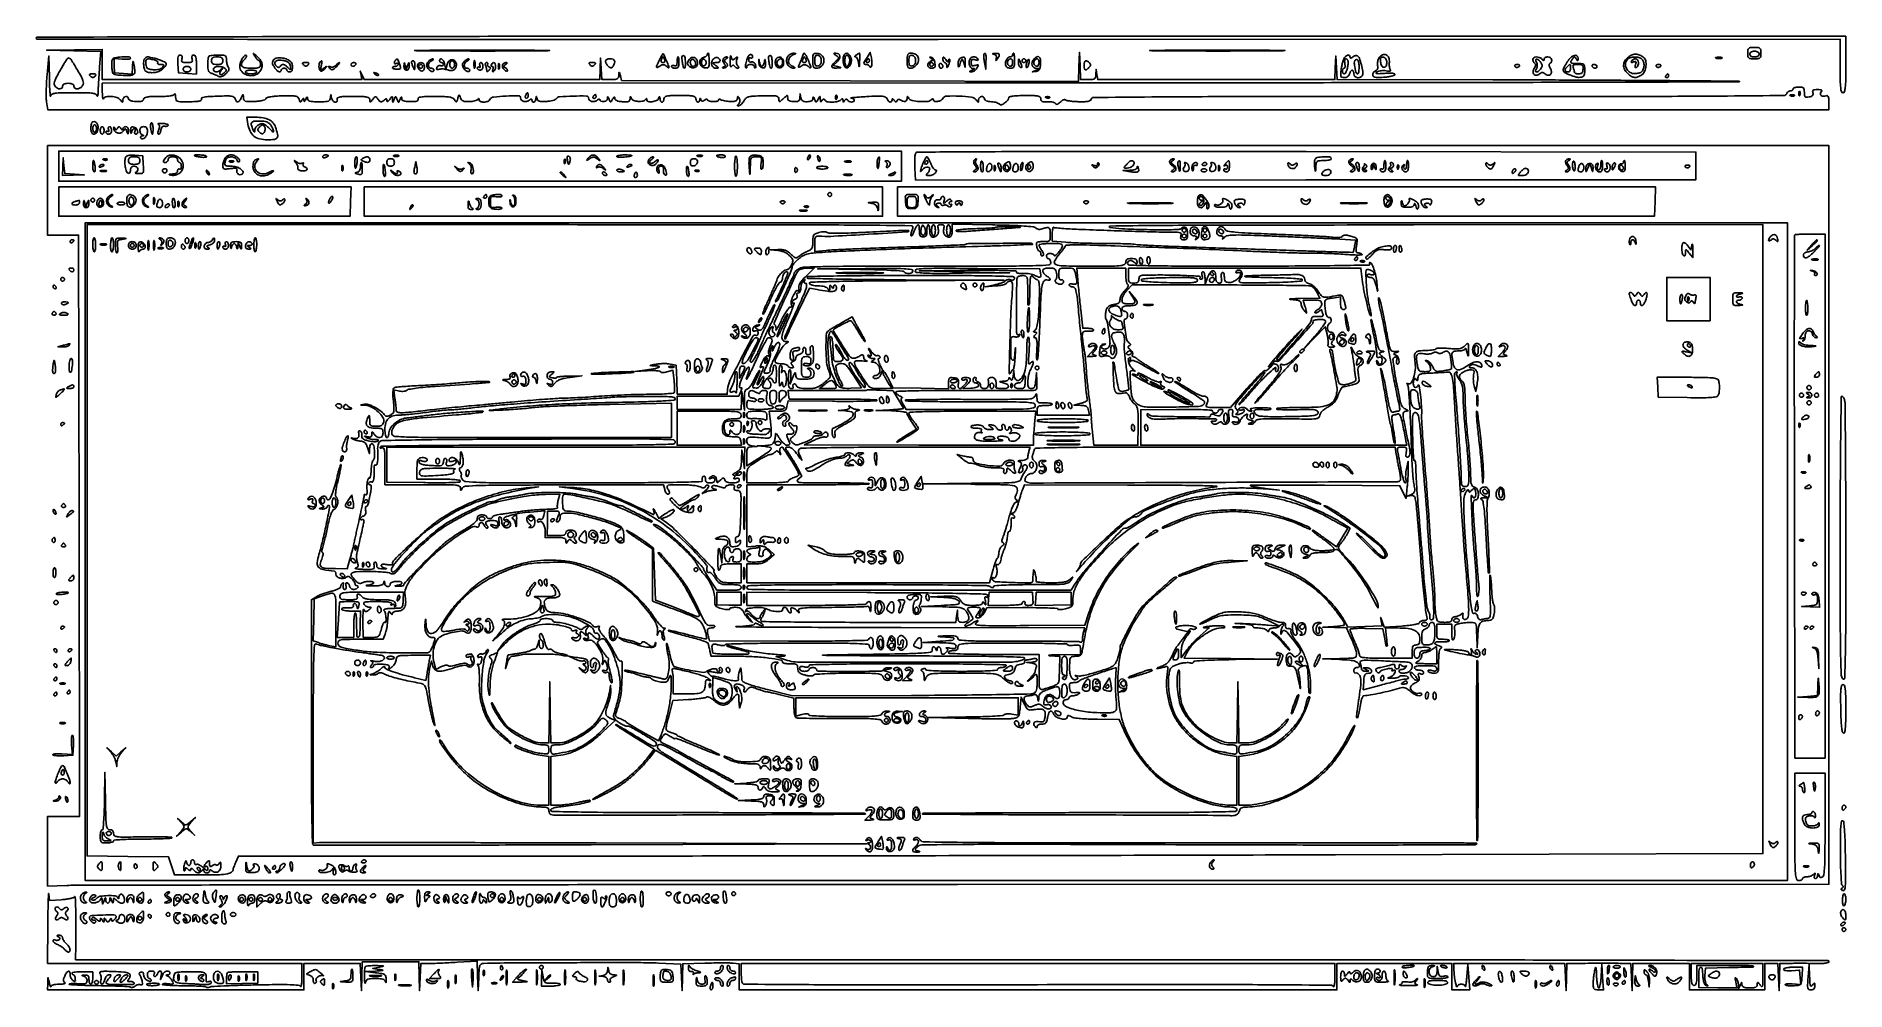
# Model space of a CAD drawing. Extents: x 0 to 960, y 2 to 508.
import ezdxf

# ---------------------------------------------------------------- set-up
doc = ezdxf.new("R2010")
doc.units = 0
doc.header["$MEASUREMENT"] = 0
doc.layers.get('0').update_dxf_attribs({"linetype": 'CONTINUOUS'})

msp = doc.modelspace()

# ---------------------------------------------------------------- linework, layer by layer
for points in [[(0, 506.997931, 0.413744), (0.499175, 506.497956, 0.000009), (119.565086, 506.309239, 0.000389), (266.438022, 506.193292, 0.000135), (478.500003, 506.247931), (957.000006, 506.5), (957.000003, 492.25, 0.003283), (957.051316, 484.433909, 0.022941), (957.276316, 480.624999, 0.050445), (957.702039, 478.584445, 0.327042), (958.5, 478, 0.332163), (959.30285, 478.599499, 0.04712), (959.725, 480.75, 0.021839), (959.949138, 484.748421, 0.003082), (960, 493), (960, 508), (480, 508, 0.000134), (267.362961, 507.942881, 0.000388), (120.002198, 507.749478, 0.000009), (0.498924, 507.497915, 0.413592)], [(19.885305, 500.251456), (34.27061, 499.943436), (33.648964, 491.721718, 0.002208), (33.401452, 488.24402, 0.001912), (33.171838, 484.593255, 0.001924), (32.989186, 481.284156, 0.005622), (32.897657, 479, -0.010109), (32.817933, 477.375047, -0.035277), (32.671746, 476.335938, -0.278862), (32.492775, 476.145435, -0.419225), (32.310674, 476.25, 0.214455), (31.554902, 477.188196, 0.082425), (29.922182, 477.703445, 0.031448), (26.814943, 477.947337, 0.003864), (20, 478, 0.003864), (13.185057, 477.947337, 0.031448), (10.077818, 477.703445, 0.082425), (8.445098, 477.188196, 0.214455), (7.689326, 476.25, -0.828281), (7.496506, 476.263193, -0.011535), (7.291671, 478.392188, -0.008648), (7.107487, 481.704271, -0.004039), (6.977806, 486), (6.72361, 497.5), (5.790803, 487.5, 0.009062), (5.480169, 483.359761, 0.00892), (5.317739, 479.189062, 0.00883), (5.305201, 475.53097, 0.033376), (5.490271, 473.25), (6.122546, 469), (478.561273, 469), (951, 469), (951, 472.968615, 0.015526), (950.938555, 474.946877, 0.08529), (950.693627, 475.98235, 0.218939), (950.233028, 476.400631, 0.169757), (949.547887, 476.380002, -0.094376), (948.097393, 476.118734, -0.164863), (946.956895, 476.518029, -0.238125), (946.546675, 477.390073, -0.167768), (946.935565, 478.422361, 0.102734), (947.247956, 479.010902, 0.334093), (947.101137, 479.399023, 0.124601), (946.436977, 479.616439, 0.01711), (944.969634, 479.666667, 0.023083), (943.447983, 479.596381, 0.129808), (942.689997, 479.319277, 0.233135), (942.403232, 478.799373, 0.088554), (942.51416, 477.955387, -0.09242), (942.615493, 477.135798, -0.17014), (942.357884, 476.523687, -0.123439), (941.6926, 476.078479, -0.038829), (940.528649, 475.760726, -0.034865), (939.11583, 475.591541, -0.203797), (938.428699, 475.844395, -0.179683), (938.084018, 476.539163, -0.026246), (938, 478.138672, 0.034415), (937.890676, 479.725101, 0.169456), (937.487884, 480.511556, 0.161363), (936.670515, 480.898132, 0.030462), (935, 481, 0.031626), (933.850749, 480.927234, 0.048861), (932.88125, 480.70625, 0.06271), (932.209557, 480.384262, 0.254951), (932, 480, -0.138107), (931.892621, 479.618662, -0.100138), (931.590803, 479.29375, -0.085896), (931.139376, 479.074991, -0.070083), (930.606989, 479, 0.096313), (930.031441, 478.888097, 0.06686), (929.454091, 478.559375, 0.064359), (928.962529, 478.073431, 0.074185), (928.638374, 477.5, -0.307716), (927.24282, 476.530122, -0.000544), (897.159786, 476.252821, -0.001827), (850.404528, 476.043585, -0.000205), (744.138374, 476, 0.000212), (639.247288, 475.955575, 0.001774), (591.842975, 475.747244, 0.000484), (561.001588, 475.472424, 0.307833), (559.65169, 474.534703, -0.182185), (559.039056, 473.845743, -0.074942), (557.839582, 473.429593, -0.042175), (555.896607, 473.234559, -0.01135), (552.794702, 473.256138, -0.011291), (550.342366, 473.38436, -0.016324), (548.184597, 473.617141, -0.011976), (546.435392, 473.906719, -0.192371), (545.940098, 474.222867, 0.278291), (545.573312, 474.380264, 0.070485), (544.922915, 474.194489, 0.05148), (544.115264, 473.730094, 0.031341), (543.263593, 473.030947, -0.025477), (542.302842, 472.223226, -0.086529), (541.577899, 471.849939, -0.186795), (541.074686, 471.883427, -0.206164), (540.751373, 472.245882, 0.201245), (540.348968, 472.705676, 0.057083), (539.434149, 473.029936, 0.045487), (538.174829, 473.201861, 0.028012), (536.677878, 473.185041, -0.018958), (534.766973, 473.12897, -0.096924), (533.731409, 473.340854, -0.185096), (533.195633, 473.851222, -0.111365), (533, 474.718674, 0.205919), (532.598586, 475.652034, 0.138856), (531.557068, 476.197608, 0.046245), (529.382336, 476.446948, 0.005433), (524.5, 476.5, 0.009555), (521.004094, 476.433187, 0.02053), (518.317605, 476.219772, 0.018231), (516.360748, 475.910424, 0.358682), (516, 475.472241, -0.181126), (515.481795, 474.088657, -0.056258), (513.816985, 472.563441, -0.06234), (512.021065, 471.571219, -0.364307), (511.0715, 471.88431, 0.147686), (510.577545, 472.321025, 0.032744), (509.511357, 472.72875, 0.031316), (508.167383, 473.053628, 0.025755), (506.702353, 473.234846, -0.029087), (505.229894, 473.426949, -0.050229), (504.046664, 473.777803, -0.067341), (503.256134, 474.233707, -0.231929), (503.002005, 474.75, 0.227871), (502.54463, 475.697574, 0.212189), (501.497306, 475.9704, 0.170337), (500.41209, 475.37645, 0.180527), (499.968197, 474.25, -0.012321), (499.922727, 473.188602, -0.379035), (499.748745, 473.016923, -0.241253), (499.473152, 473.139775, -0.006988), (498.65979, 474.179111, 0.199268), (496.221805, 475.598937, 0.022169), (489.674787, 476.187435, 0.020751), (483.103082, 476.21255, 0.249903), (480.987946, 474.980496, -0.136851), (479.872853, 473.951611, -0.076162), (478.105433, 473.363617, -0.099393), (476.573091, 473.408067, -0.349148), (476, 474.128719, 0.086657), (475.92289, 474.570295, 0.301977), (475.701789, 474.734396, 0.159444), (475.327724, 474.633173, 0.028063), (474.734394, 474.19453, -0.157263), (472.592554, 473.337183, -0.034311), (468.566496, 473.336433, -0.032808), (464.620083, 473.868445, -0.204724), (462.978314, 475, 0.009637), (462.41912, 475.848429, 0.291607), (462.194699, 475.943658, 0.350425), (462.046147, 475.777834, 0.011799), (462.015313, 474.838484, -0.148845), (461.71802, 473.893294, -0.208203), (460.977315, 473.428909, -0.128524), (459.80976, 473.553354, -0.049269), (458.33541, 474.284351, 0.100372), (457.85206, 474.465554, 0.11658), (457.363318, 474.429561, 0.117573), (456.945446, 474.17925, 0.103334), (456.661541, 473.756231, -0.066607), (456.360363, 473.227976, -0.275046), (456.032969, 473.09615, -0.173837), (455.640545, 473.309647, -0.028195), (455.091444, 474, 0.021325), (454.603821, 474.630643, 0.161814), (454.287572, 474.824151, 0.393062), (454.0879, 474.709625, 0.072317), (454.015313, 474.25, -0.141031), (453.739032, 473.33242, -0.305839), (453.092986, 473.055836, -0.16667), (452.216826, 473.556799, -0.061278), (451.402814, 474.75, 0.157573), (450.483798, 475.662679, 0.090323), (448.971804, 476.112569, 0.036457), (446.272483, 476.210235, 0.004715), (440.5, 475.943666, 0.002713), (436.778357, 475.716354, 0.006058), (433.951563, 475.493866, 0.009694), (432.248923, 475.305735, 0.886819), (432.25, 475.193666, -0.053942), (432.919382, 475.045387, -0.068314), (433.485937, 474.76314, -0.082972), (433.86832, 474.396654, -0.161651), (434, 474, -0.270666), (433.583096, 473.286275, -0.136691), (432.536748, 473.028254, -0.105618), (431.290951, 473.333632, -0.142549), (430.434017, 474.106763, 0.079241), (430.0737, 474.524505, 0.218762), (429.708088, 474.625764, 0.167837), (429.321264, 474.417879, 0.045108), (428.890313, 473.856763, -0.011775), (428.40843, 473.134451, -0.272745), (428.191902, 473.036093, -0.362024), (428.048187, 473.184318, -0.016176), (428.015313, 473.95, 0.037242), (427.956929, 474.635134, 0.311655), (427.75319, 474.847917, 0.227685), (427.419526, 474.764543, 0.023205), (426.8, 474.2, -0.147704), (425.168258, 473.325218, -0.046955), (422.39484, 473.032977, -0.046084), (419.696703, 473.251891, -0.214231), (418.434017, 474.106763, 0.079241), (418.0737, 474.524505, 0.218762), (417.708088, 474.625764, 0.167837), (417.321264, 474.417879, 0.045108), (416.890313, 473.856763, -0.031387), (416.459516, 473.262845, -0.393108), (416.207528, 473.229541, -0.2203), (416.037832, 473.526318, -0.015725), (415.984904, 474.5, 0.005225), (415.940083, 475.84518, 0.39059), (415.797866, 475.986519, 0.273621), (415.588321, 475.872968, 0.003602), (414.804815, 474.544352, -0.008409), (414.03253, 473.263078, -0.258418), (413.717673, 473.088703, -0.297334), (413.43325, 473.274243, -0.010479), (412.905509, 474.544352, 0.009166), (412.509183, 475.505297, 0.191418), (412.292951, 475.720506, 0.496515), (412.134577, 475.630468, 0.022049), (412.070285, 474.90218, -0.135656), (411.843916, 474.204217, -0.120083), (411.282666, 473.682945, -0.083736), (410.358104, 473.353414, -0.036735), (409.060561, 473.220785, -0.036663), (407.593546, 473.286651, -0.11031), (406.653741, 473.616867, -0.13647), (406.059033, 474.265689, -0.069737), (405.696743, 475.318605), (405.272364, 477.5), (405.136182, 475.336999, -0.068748), (404.91288, 474.236298, -0.176771), (404.405427, 473.61814, -0.121259), (403.47274, 473.337614, -0.02524), (401.75, 473.336999, -0.026607), (400.147829, 473.503116, -0.104356), (399.224302, 473.855458, -0.168892), (398.76233, 474.446132, -0.103425), (398.652708, 475.332913, 0.040627), (398.654531, 476.285812, 0.445942), (398.384527, 476.49216, 0.135818), (397.847394, 476.228457, 0.006957), (396.402708, 474.908599, -0.006268), (394.877878, 473.511666, -0.148941), (394.355469, 473.269921, -0.417876), (394.068311, 473.490012, -0.031359), (394.000352, 474.575686, 0.178866), (393.620908, 475.603024, 0.166915), (392.652792, 476.173155, 0.05043), (390.557142, 476.384839, 0.004759), (385.384975, 476.335066, 0.006137), (380.267202, 476.174243, 0.049965), (377.951737, 475.839595, 0.115294), (376.610739, 475.153421, 0.100913), (375.634623, 473.914034, -0.039315), (375.089765, 473.014414, -0.035324), (374.392671, 472.176261, -0.037108), (373.655948, 471.514006, -0.085543), (373, 471.166347, -0.02042), (372.234523, 470.949657, -0.39203), (372.036635, 471.060922, -0.242943), (372.084209, 471.346105, -0.011934), (372.692798, 472.120917, 0.063991), (373.142517, 472.835249, 0.086018), (373.340525, 473.572296, 0.089291), (373.275827, 474.311763, 0.074781), (372.95811, 475.033538, 0.009975), (372.416229, 475.853635, 0.285717), (372.193833, 475.950387, 0.354941), (372.046567, 475.789877, 0.01268), (372.015313, 474.894654, -0.146413), (371.784221, 474.148385, -0.151298), (371.183602, 473.663263, -0.081096), (370.080163, 473.419678, -0.020882), (368.25, 473.394654, -0.018588), (366.72268, 473.494462, -0.019614), (365.234375, 473.706703, -0.019674), (363.971605, 473.989372, -0.078876), (363.25, 474.309017, 0.054342), (362.759035, 474.555845, 0.131629), (362.358216, 474.594243, 0.205479), (362.100801, 474.428681, 0.14958), (362, 474.099274, -0.264492), (361.786193, 473.723364, -0.068341), (361.119334, 473.441386, -0.051246), (360.150636, 473.283894, -0.032165), (359.001987, 473.290257, -0.027343), (357.853271, 473.434037, -0.041777), (356.884057, 473.694669, -0.049978), (356.199683, 474.021951, -0.261362), (356.001987, 474.372445, 0.260662), (355.875858, 474.596746, 0.190592), (355.588525, 474.64663, 0.086779), (355.136428, 474.46716, 0.035441), (354.597246, 474.080707, -0.03412), (353.875785, 473.56072, -0.156919), (353.38203, 473.437272, -0.214827), (353.001376, 473.640074, -0.06923), (352.676193, 474.208262, 0.010608), (352.40083, 474.854524, 0.275956), (352.251493, 474.958517, 0.398874), (352.135997, 474.86333, 0.014839), (352.078947, 474.25, -0.147876), (351.721931, 473.291919, -0.29746), (350.993478, 473.032413, -0.221301), (350.269616, 473.607791, -0.116424), (350, 474.75, 0.212273), (349.594219, 475.66273, 0.133555), (348.535714, 476.198529, 0.045267), (346.342387, 476.446487, 0.005525), (341.5, 476.5, 0.005525), (336.657613, 476.446487, 0.045267), (334.464286, 476.198529, 0.133555), (333.405781, 475.66273, 0.212273), (333, 474.75, -0.055194), (332.925876, 474.080563, -0.074787), (332.70625, 473.514063, -0.094252), (332.381534, 473.134051, -0.170563), (332, 473, -0.16722), (331.612916, 473.13318, -0.090029), (331.273104, 473.514063, -0.072474), (331.030766, 474.080593, -0.054897), (330.929715, 474.75, 0.00889), (330.874491, 475.702382, 0.30205), (330.741773, 475.872552, 0.371832), (330.562697, 475.798894, 0.01078), (330.179715, 475, -0.1851), (329.005764, 473.840337, -0.071804), (326.766827, 473.221037, -0.085569), (324.718645, 473.311679, -0.349231), (323.984687, 474.212151, 0.035788), (323.940855, 474.736277, 0.291989), (323.78904, 474.908269, 0.285076), (323.565516, 474.844968, 0.034729), (323.234687, 474.427369, -0.198546), (321.865392, 473.53366, -0.063705), (319.392677, 473.387544, -0.064042), (316.98337, 473.866225, -0.212429), (315.820285, 474.933934, 0.008103), (315.421028, 475.814475, 0.364899), (315.251492, 475.892048, 0.318088), (315.124867, 475.736804, 0.007171), (315.070285, 474.725842, -0.118811), (314.824397, 473.858042, -0.178092), (314.231169, 473.352578, -0.088924), (313.103372, 473.152223, -0.016725), (311.001465, 473.225842, -0.023013), (309.191584, 473.433939, -0.06363), (307.964047, 473.79702, -0.105585), (307.242138, 474.317929, -0.180447), (306.971057, 475, 0.052866), (306.89504, 475.595899, 0.455823), (306.685747, 475.705634, 0.155231), (306.36013, 475.44207, 0.014178), (305.804815, 474.544352, -0.008409), (305.03253, 473.263078, -0.258418), (304.717673, 473.088703, -0.297334), (304.43325, 473.274243, -0.010479), (303.905509, 474.544352, 0.006279), (303.470045, 475.617731, 0.219046), (303.27466, 475.796692, 0.479868), (303.129473, 475.700623, 0.012451), (303.070285, 474.812149, -0.244922), (302.485238, 473.795075, -0.113425), (301.007896, 473.268293, -0.129528), (299.573174, 473.471922, -0.301734), (299, 474.335249, 0.266657), (298.86689, 474.567092, 0.188009), (298.563116, 474.615101, 0.08492), (298.08427, 474.421414, 0.034745), (297.512735, 474.010569, -0.119657), (296.139064, 473.339298, -0.120086), (294.612455, 473.373907, -0.141793), (293.447411, 474.077668, -0.189086), (293.002349, 475.218615, 0.410273), (291.990598, 476.247858, 0.010373), (284.809491, 476.208798, 0.011651), (277.646396, 475.85404, 0.240597), (275.857588, 474.769572, -0.163327), (275.33628, 474.336307, -0.0263), (274.06317, 473.918587, -0.026692), (272.453787, 473.573736, -0.020616), (270.67139, 473.365169, -0.015461), (268.304708, 473.260163, -0.071778), (266.95168, 473.436905, -0.136411), (266.152912, 473.920448, -0.125464), (265.687048, 474.761827, 0.002066), (265.379439, 475.917316, 0.344535), (265.281509, 475.99067, 0.386426), (265.198205, 475.911777, 0.002225), (265.116001, 474.75, -0.115503), (264.775092, 473.632819, -0.191366), (264.010993, 473.031831, -0.303296), (263.309436, 473.249343, -0.171965), (263, 474.122445, 0.118572), (262.90045, 474.536329, 0.302172), (262.643826, 474.680486, 0.130387), (262.201424, 474.526778, 0.02476), (261.512735, 474.010569, -0.119657), (260.139065, 473.339298, -0.120086), (258.612457, 473.373907, -0.141792), (257.447405, 474.077666, -0.189083), (257.002328, 475.218615, 0.41079), (255.868872, 476.369586, 0.015687), (249.263551, 476.251641, 0.016985), (242.629613, 475.698465, 0.239259), (240.70031, 474.415475, -0.179757), (239.518976, 473.418788, -0.079206), (237.480139, 473.032965, -0.092572), (235.650472, 473.32012, -0.314344), (234.984687, 474.25, 0.03686), (234.940791, 474.75954, 0.302161), (234.790153, 474.922377, 0.275339), (234.567648, 474.853562, 0.032799), (234.234687, 474.431487, -0.148807), (233.7093, 474.012668, -0.032395), (232.59424, 473.652045, -0.031061), (231.197463, 473.389317, -0.025433), (229.681876, 473.278533, -0.024718), (227.726455, 473.331958, -0.083554), (226.490607, 473.63893, -0.119985), (225.673708, 474.258666, -0.082346), (225.094601, 475.273307, 0.007675), (224.575339, 476.61342, 0.371001), (224.337833, 476.735642, 0.266546), (224.110987, 476.521654, 0.005205), (223.646742, 474.926261, -0.010918), (223.212533, 473.49524, -0.223159), (222.910674, 473.174805, -0.345372), (222.564622, 473.277686, -0.020799), (221.934328, 474.25, 0.145472), (220.958993, 475.155586, 0.073515), (219.348703, 475.676114, 0.035295), (216.627648, 475.936282, 0.006191), (211.481695, 476, 0.00539), (206.588293, 475.94725, 0.03246), (204.056353, 475.727801, 0.087851), (202.82876, 475.311971, 0.375075), (202.583554, 474.642857, -0.228001), (202.532058, 474.015718, -0.180885), (201.998156, 473.581646, -0.067623), (200.772925, 473.346408, -0.013662), (198.552169, 473.285714, -0.016086), (196.285616, 473.358653, -0.06767), (194.954086, 473.627837, -0.135099), (194.227445, 474.128359, -0.165316), (193.929715, 474.892857, 0.02506), (193.86184, 475.614243, 0.495904), (193.694131, 475.707205, 0.183902), (193.461291, 475.477636, 0.009654), (193.03705, 474.5, -0.007793), (192.478076, 473.198634, -0.283222), (192.220022, 473.023027, -0.308146), (191.963908, 473.180861, -0.008765), (191.432469, 474.426885, 0.00739), (190.895119, 475.696432, 0.29722), (190.653817, 475.853771, 0.300436), (190.414578, 475.695756, 0.0075), (189.895419, 474.426885, -0.002318), (189.367812, 473.098241, -0.310821), (189.230314, 473.007082, -0.395389), (189.126052, 473.108245, -0.002811), (189.070285, 474.44113, 0.009078), (189.001047, 475.713849, 0.393134), (188.819962, 475.882259, 0.230159), (188.536572, 475.744513, 0.004589), (187.531803, 474.44113, -0.020091), (186.866813, 473.631685, -0.120707), (186.42131, 473.325175, -0.374413), (186.151665, 473.424868, -0.119815), (186.031803, 473.872445, 0.050572), (185.948107, 474.542717, 0.343224), (185.706081, 474.740146, 0.16569), (185.283536, 474.606941, 0.014737), (184.391787, 473.910192, -0.042777), (183.474395, 473.272795, -0.179145), (182.822831, 473.162833, -0.157948), (182.206362, 473.50013, -0.031378), (181.391787, 474.478876, 0.016497), (180.470807, 475.654916, 0.225363), (179.989929, 475.875527, 0.215692), (179.502562, 475.647232, 0.015074), (178.531803, 474.44113, -0.007128), (177.626734, 473.279323, -0.194392), (177.294418, 473.09312, -0.423232), (177.088541, 473.257574, -0.019471), (177.031803, 474.25, 0.217657), (176.592665, 475.166561, 0.1265), (175.469672, 475.700332, 0.042872), (173.158632, 475.947039, 0.005165), (168.031385, 476, 0.005045), (163.104586, 475.950287, 0.039188), (160.817427, 475.724232, 0.134483), (159.827828, 475.253244, 0.316371), (159.638374, 474.5, -0.076409), (159.773841, 473.876328, -0.159211), (159.650057, 473.400314, -0.166542), (159.275088, 473.102901, -0.085333), (158.67654, 473, -0.134032), (158.0565, 473.169251, -0.079793), (157.463422, 473.660937, -0.069931), (156.986204, 474.389784, -0.062531), (156.705733, 475.25, 0.001015), (156.400165, 476.819314, 0.310063), (156.312541, 476.905157, 0.445508), (156.234488, 476.844025, 0.001224), (156.136182, 475.35, -0.106992), (155.806218, 474.186898, -0.188221), (155.058359, 473.545258, -0.075932), (153.537258, 473.259905, -0.008467), (150, 473.2, -0.010059), (146.830544, 473.263771, -0.056352), (145.156038, 473.521679, -0.132837), (144.285434, 474.031233, -0.185734), (143.929715, 474.85, 0.019921), (143.863621, 475.650219, 0.48571), (143.697447, 475.750791, 0.195369), (143.466141, 475.537059, 0.008284), (143, 474.5, -0.014773), (142.599645, 473.639342, -0.156051), (142.332, 473.365825, -0.482552), (142.142846, 473.448609, -0.05056), (142.054972, 474, 0.01484), (141.980524, 474.85672, 0.380529), (141.819522, 475, 0.243499), (141.582464, 474.877277, 0.00862), (140.984662, 474, -0.027304), (140.421705, 473.236755, -0.308101), (140.078931, 473.137093, -0.233187), (139.787862, 473.421021, -0.017724), (139.449139, 474.5, 0.138657), (138.801425, 475.57009, 0.136119), (137.684831, 476.151921, 0.051557), (135.580943, 476.377409, 0.00592), (130.813079, 476.338826, 0.010127), (127.130413, 476.190755, 0.026478), (124.499992, 475.891222, 0.034427), (122.695567, 475.458904, 0.180224), (121.902969, 474.843001, -0.160485), (121.228448, 474.276052, -0.037799), (119.804783, 473.827619, -0.032098), (117.88359, 473.506901, -0.018425), (115.539055, 473.35572, -0.008995), (112.26213, 473.324392, -0.083582), (110.873087, 473.570282, -0.2041), (110.201347, 474.189395, -0.098311), (109.93232, 475.351545, 0.004068), (109.873925, 476.824412, 0.426007), (109.736174, 476.944642, 0.261546), (109.543119, 476.812711, 0.002575), (108.779505, 475.25, -0.03983), (107.835072, 473.634372, -0.204553), (106.974324, 473.096346, -0.29335), (106.210115, 473.433577, -0.069738), (105.581865, 474.75, 0.177237), (104.881547, 475.658234, 0.10382), (103.578938, 476.142915, 0.040803), (101.167413, 476.306553, 0.005462), (96.072523, 476.180525, 0.006461), (91.634219, 475.964754, 0.031697), (89.144782, 475.652266, 0.071949), (87.855825, 475.208035, 0.382597), (87.611978, 474.568787, -0.342606), (87.426665, 473.956159, -0.103484), (86.47441, 473.54151, -0.040476), (84.526936, 473.299692, -0.008266), (81.053933, 473.209028, -0.005329), (76.433511, 473.214059, -0.085016), (74.898843, 473.495494, -0.232261), (74.190132, 474.236132, -0.069483), (73.921053, 475.820766, 0.017861), (73.858564, 476.778187, 0.071776), (73.717133, 477.345788, 0.392429), (73.532672, 477.431586, 0.222231), (73.337719, 477.25, -0.228498), (72.710225, 476.679356, -0.03535), (71.022355, 476.305402, -0.02707), (68.507185, 476.070218, -0.009777), (64.916667, 476, 0.007579), (60.923647, 475.939469, 0.036314), (58.659791, 475.705667, 0.076711), (57.414844, 475.281148, 0.279194), (57, 474.596128, -0.196308), (56.745378, 473.972594, -0.123744), (56.065254, 473.556366, -0.065734), (54.863062, 473.34793, -0.019716), (53.000945, 473.346128, -0.024482), (51.345686, 473.491187, -0.050335), (50.08244, 473.796245, -0.073279), (49.268669, 474.223876, -0.2394), (49.000945, 474.75, 0.227993), (48.544314, 475.697528, 0.212305), (47.497398, 475.970433, 0.170311), (46.412111, 475.376434, 0.180538), (45.968197, 474.25, -0.011517), (45.923317, 473.161439, -0.395521), (45.75116, 473, -0.22845), (45.477084, 473.13212, -0.005777), (44.607954, 474.25, 0.159603), (42.854236, 475.462583, 0.058211), (39.842528, 475.986158, 0.059659), (36.951195, 475.80277, 0.256607), (35.662281, 474.75, -0.630745), (35.466193, 474.73786, -0.085719), (35.282867, 475.2625, -0.026884), (35.143705, 476.506626, -0.010255), (35.078947, 478.25), (35, 483), (493.25, 483.195646, 0.000139), (665.793784, 483.317409, 0.000275), (802.789062, 483.527716, 0.00022), (903.498548, 483.782033, 0.991677), (903.5, 484.05136, 0.001392), (879.425709, 484.315362, 0.000507), (845.306204, 484.559917, 0.000502), (807.979386, 484.752121, 0.0006), (772.797717, 484.855714), (690.095435, 485), (689.740397, 491.25), (689.385359, 497.5), (689.19268, 491.25), (689, 485), (626.066422, 485), (563.132845, 485), (562.716254, 487.75), (562.299664, 490.5), (562.149832, 487.75, -0.044282), (561.925453, 486.190933, -0.189527), (561.40033, 485.433246, -0.130957), (560.369747, 485.08059, -0.017319), (558.04381, 485), (554.087619, 485), (553.742507, 492.25), (553.397394, 499.5), (553.198697, 491.746001), (553, 483.992002), (431.79506, 484.246001), (310.590119, 484.5), (309.89474, 487, 0.001744), (309.42263, 488.674659, 0.252115), (309.285166, 488.815798, 0.489366), (309.173655, 488.738596, 0.00269), (309.09968, 487.25, -0.077665), (308.855749, 486.042256, -0.191601), (308.261393, 485.382002, -0.101061), (307.083691, 485.071451, -0.014097), (304.549904, 485), (300.099808, 485), (299.738988, 490.75), (299.378169, 496.5), (299.189084, 490.75), (299, 485), (236.467776, 485), (173.935552, 485), (172.939568, 487.25), (171.943584, 489.5), (172.378172, 487.25), (172.812761, 485), (103.90638, 485), (35, 485), (35, 493), (35, 501), (20.25, 500.779738), (5.5, 500.559476)], [(204.822433, 500.250399, 0.001349), (219.492096, 500.163684, 0.000804), (236.955437, 500.135663, 0.000805), (254.357528, 500.163722, 0.001393), (268.822433, 500.250608, 0.009722), (272.396584, 500.35155, 0.972245), (272.394715, 500.447241, 0.00179), (259.455383, 500.512316, 0.000363), (236.5, 500.528904, 0.00036), (213.554093, 500.512305, 0.001837), (200.794715, 500.447007, 0.975101), (200.793149, 500.35164, 0.008256)], [(440.748258, 496.738545, 0.010043), (439.408971, 494.602131, 0.113333), (439.102058, 493.65757, 0.342877), (439.415539, 493.17082, 0.084702), (440.416667, 493, -0.078134), (440.988092, 492.910156, -0.068026), (441.534633, 492.647665, -0.070303), (441.974229, 492.259016, -0.096475), (442.233146, 491.800562, 0.439003), (442.710701, 491.586322, 0.252408), (443.146763, 492.135973, 0.050674), (443.303064, 494.218296, 0.040689), (443.06147, 496.453362), (442.496515, 499.406724)], [(594.822433, 500.250399, 0.001349), (609.492096, 500.163684, 0.000804), (626.955437, 500.135663, 0.000805), (644.357528, 500.163722, 0.001393), (658.822433, 500.250608, 0.009722), (662.396584, 500.35155, 0.972245), (662.394715, 500.447241, 0.00179), (649.455383, 500.512316, 0.000363), (626.5, 500.528904, 0.00036), (603.554093, 500.512305, 0.001837), (590.794715, 500.447007, 0.975101), (590.793149, 500.35164, 0.008256)], [(908, 499, 0.032088), (908.111769, 497.260192, 0.185552), (908.541667, 496.464286, 0.157079), (909.438974, 496.088063, 0.021354), (911.5, 496, 0.021354), (913.561026, 496.088063, 0.157079), (914.458333, 496.464286, 0.185552), (914.888231, 497.260192, 0.032088), (915, 499, 0.032088), (914.888231, 500.739808, 0.185552), (914.458333, 501.535714, 0.157079), (913.561026, 501.911937, 0.021354), (911.5, 502, 0.021354), (909.438974, 501.911937, 0.157079), (908.541667, 501.535714, 0.185552), (908.111769, 500.739808, 0.032088)], [(914, 498.5, -0.140575), (913.822179, 497.88002, -0.118484), (913.333333, 497.4, -0.088208), (912.543379, 497.09863, -0.04716), (911.5, 497, -0.04716), (910.456621, 497.09863, -0.088208), (909.666667, 497.4, -0.118484), (909.177821, 497.88002, -0.140575), (909, 498.5, -0.140575), (909.177821, 499.11998, -0.118484), (909.666667, 499.6, -0.088208), (910.456621, 499.90137, -0.04716), (911.5, 500, -0.04716), (912.543379, 499.90137, -0.088208), (913.333333, 499.6, -0.118484), (913.822179, 499.11998, -0.140575)], [(16.301105, 495.774166, 0.025966), (15.744714, 494.97064, 0.003312), (14.650949, 493.174946, 0.003871), (13.38243, 491.023371, 0.003214), (12.065196, 488.715013, 0.01033), (10.417108, 485.636015, 0.049292), (9.692348, 483.78009, 0.097326), (9.589584, 482.494346, 0.145627), (10.029037, 481.465013, 0.086253), (11.26817, 480.408547, 0.13652), (12.607355, 480.048633, 0.203745), (13.592954, 480.47794, 0.191804), (14, 481.5, -0.152103), (14.202091, 482.148955, -0.12651), (14.75, 482.625, -0.082504), (15.677925, 482.911037, -0.033607), (17, 483, -0.033607), (18.322075, 482.911037, -0.082504), (19.25, 482.625, -0.12651), (19.797909, 482.148955, -0.152103), (20, 481.5, 0.235884), (20.535008, 480.429054, 0.179186), (21.811493, 480.048707, 0.124782), (23.414148, 480.567921, 0.113222), (24.644534, 481.802416, 0.129167), (25.024042, 483.023487, 0.090141), (24.828418, 484.459722, 0.046847), (23.954261, 486.477633, 0.009768), (22.028741, 489.825423, 0.002327), (18.946394, 494.896637, 0.053969), (17.913622, 496.231118, 0.299483), (17.152364, 496.403243, 0.139302)], [(40.398157, 495.595196, 0.062432), (40.210789, 494.835161, 0.017754), (40.111571, 493.620402, 0.017588), (40.096515, 492.22895, 0.01779), (40.179541, 490.845196, 0.035966), (40.528093, 488.782625, 0.198023), (41.179094, 487.890317, 0.115683), (42.473761, 487.46247, 0.009056), (46.125289, 487.203817, 0.022823), (50.102783, 487.176115, 0.177019), (51.793799, 487.869401, 0.228933), (52.398001, 489.376887, 0.039697), (51.931527, 492.5, 0.002), (51.449527, 494.543654, 0.584363), (51.314401, 494.582144, 0.191108), (51.205925, 494.334555, 0.001048), (51.118315, 491.695209), (51, 487.890418), (46.25, 488.195209), (41.5, 488.5), (41.397272, 492.338981), (41.294543, 496.177961), (45.647272, 495.831775, 0.01627), (47.316079, 495.753569, 0.027117), (48.721386, 495.80971, 0.026099), (49.772186, 495.964586, 0.357193), (50, 496.242794, 0.404565), (49.192029, 497.077923, 0.025104), (45.411755, 497.013104, 0.025197), (41.575318, 496.559352, 0.265025)], [(57.73405, 496.400716, 0.168187), (57.095085, 495.085165, 0.04627), (57.033406, 492.75067, 0.045889), (57.396236, 490.470077, 0.194326), (58.198696, 489.377199, 0.109978), (60.117978, 488.710137, 0.060002), (62.623176, 488.721259, 0.059151), (65.106915, 489.335562, 0.094009), (66.970352, 490.473169, 0.015177), (67.747665, 491.220769, 0.020238), (68.403791, 491.947975, 0.017914), (68.892839, 492.581021, 0.156751), (69, 492.914441, 0.296091), (68.041699, 494.390824, 0.029815), (63.922335, 495.94004, 0.030481), (59.615594, 496.990153, 0.245676)], [(62.738753, 495.372655, -0.041671), (63.556927, 495.078477, -0.073287), (64.158964, 494.688527, -0.113219), (64.459588, 494.271182, -0.242686), (64.429736, 493.88631, 0.252455), (64.409956, 493.55145, 0.160902), (64.683678, 493.260354, 0.085117), (65.265143, 493.062968, 0.039378), (66.063428, 493, -0.019876), (67.249209, 492.952845, -0.246838), (67.618087, 492.719778, -0.286324), (67.604069, 492.312727, -0.025149), (66.958036, 491.449436, -0.095379), (66.174754, 490.805739, -0.061723), (65.079491, 490.37535, -0.051212), (63.705146, 490.169333, -0.032534), (62.085591, 490.199436, -0.025754), (60.118046, 490.466933, -0.119798), (59.081887, 490.935981, -0.150564), (58.502688, 491.767564, -0.048772), (58.183578, 493.25, -0.060457), (58.194405, 494.993968, -0.257407), (58.787544, 495.806021, -0.154876), (60.064218, 495.97132, -0.020832)], [(75.195209, 493.25), (75.5, 488.5), (80.25, 488.195209), (85, 487.890418), (85, 492.945209, 0.014545), (84.930017, 495.350502, 0.053348), (84.680443, 496.851454, 0.104738), (84.241655, 497.694125, 0.224145), (83.59362, 498, 0.121219), (83.031896, 497.861786, 0.169691), (82.681695, 497.487449, 0.120594), (82.570873, 496.863891, 0.047946), (82.710251, 496, -0.064729), (82.844234, 494.946497, -0.237384), (82.54924, 494.364203, -0.140176), (81.758828, 494.069213, -0.019668), (80, 494, -0.019668), (78.241172, 494.069213, -0.140176), (77.45076, 494.364203, -0.237384), (77.155766, 494.946497, -0.064729), (77.289749, 496, 0.047861), (77.431414, 496.877122, 0.126439), (77.31403, 497.497294, 0.173972), (76.947202, 497.865809, 0.111255), (76.351589, 498, 0.199092), (75.676508, 497.7201, 0.13733), (75.266124, 496.989444, 0.06211), (75.10822, 495.619347, 0.013691)], [(82, 490.5, -0.130775), (81.846791, 489.924246, -0.10214), (81.416667, 489.4375, -0.08892), (80.769411, 489.111864, -0.072314), (80, 489, -0.072314), (79.230589, 489.111864, -0.08892), (78.583333, 489.4375, -0.10214), (78.153209, 489.924246, -0.130775), (78, 490.5, -0.130775), (78.153209, 491.075754, -0.10214), (78.583333, 491.5625, -0.08892), (79.230589, 491.888136, -0.072314), (80, 492, -0.072314), (80.769411, 491.888136, -0.08892), (81.416667, 491.5625, -0.10214), (81.846791, 491.075754, -0.130775)], [(91.666667, 497.333333, 0.141952), (91.406471, 496.860848, 0.018823), (91.195833, 495.727239, 0.020579), (91.048759, 494.330637, 0.015944), (91, 492.801949, 0.024867), (91.092097, 490.951272, 0.069764), (91.398239, 489.693454, 0.105105), (91.942268, 488.876511, 0.118986), (92.75, 488.395617, -0.017053), (93.553485, 488.116586, -0.009011), (94.531149, 487.718854, -0.008956), (95.518055, 487.2754, -0.013672), (96.356039, 486.852306, 0.076903), (97.387976, 486.485651, 0.119364), (98.327233, 486.532382, 0.08844), (99.334588, 487.036171, 0.028516), (100.619282, 488.11206, 0.027985), (101.634582, 489.178895, 0.075707), (102.182553, 490.065539, 0.125941), (102.293985, 490.793569, 0.173386), (102.013244, 491.386756, -0.097564), (101.623273, 491.968075, -0.034177), (101.29764, 492.92486, -0.032391), (101.074725, 494.053752, -0.032561), (101, 495.2, 0.042512), (100.860759, 496.834696, 0.209795), (100.363095, 497.588462, 0.130827), (99.311121, 497.929491, 0.013329), (96.666667, 498, 0.014248), (94.958415, 497.951311, 0.018893), (93.410417, 497.804167, 0.016466), (92.153647, 497.594275, 0.147809)], [(99, 495, -0.081208), (98.840542, 494.024683, -0.166173), (98.375, 493.416667, -0.116834), (97.500917, 493.092253, -0.030703), (96, 493, -0.030703), (94.499083, 493.092253, -0.116834), (93.625, 493.416667, -0.166173), (93.159458, 494.024683, -0.081208), (93, 495, -0.081208), (93.159458, 495.975317, -0.166173), (93.625, 496.583333, -0.116834), (94.499083, 496.907747, -0.030703), (96, 497, -0.030703), (97.500917, 496.907747, -0.116834), (98.375, 496.583333, -0.166173), (98.840542, 495.975317, -0.081208)], [(99.912179, 491.075438, -0.049562), (100.605125, 490.533868, -0.218912), (100.791199, 490.064382, -0.159919), (100.5785, 489.517351, -0.024358), (99.781227, 488.63837, -0.065482), (98.524152, 487.673538, -0.310325), (97.666598, 487.740529, -0.326858), (97.452813, 488.546741, -0.067733), (98.210448, 489.907991, 0.001633), (98.915818, 490.855637, 0.305081), (98.920961, 490.971455, 0.465712), (98.832456, 490.984945, 0.001951), (98.001772, 490.25, -0.068802), (96.605819, 489.313634, -0.129681), (95.284094, 489.051852, -0.201434), (94.371039, 489.504156, -0.180242), (94, 490.5, -0.27045), (94.564724, 491.467681, -0.104692), (96.101648, 491.952638, -0.080094), (98.102408, 491.826782, -0.085628)], [(116.109102, 497.25, 0.022853), (116.690042, 496.388461, 0.029853), (117.30116, 495.660937, 0.030425), (117.862967, 495.13586, 0.174434), (118.240547, 495, -0.234711), (118.531624, 494.855396, -0.071555), (118.776911, 494.4125, -0.054652), (118.944555, 493.765974, -0.036145), (119, 493, -0.110458), (118.766065, 491.953987, -0.189791), (118.125, 491.35, -0.083766), (116.809325, 491.064942, -0.011557), (114, 491, -0.037228), (110.633203, 491.251028, -0.199444), (109.089877, 492.181537, -0.294079), (108.998514, 493.642025, -0.06907), (110.547619, 495.690476, 0.03427), (111.099723, 496.323935, 0.052295), (111.476727, 496.94738, 0.068058), (111.640856, 497.471511, 0.242854), (111.537287, 497.796047, 0.413026), (110.667297, 497.797812, 0.059312), (109.443175, 496.25578, 0.050694), (108.396241, 494.095002, 0.084343), (108.031803, 492.110243, 0.184229), (109.085486, 489.23319, 0.137686), (111.93264, 487.360874, 0.129602), (115.47865, 487.182404, 0.158239), (118.345012, 488.828741, 0.08763), (119.603135, 490.832132, 0.126618), (119.881284, 492.894767, 0.114436), (119.127581, 494.987212, 0.063266), (117.368555, 497.075686, 0.001286), (115.572416, 498.721924, 0.15159), (115.290179, 498.854251, 0.627917), (115.214036, 498.739772, 0.003281)], [(117, 489, -0.254951), (116.790443, 488.615738, -0.06271), (116.11875, 488.29375, -0.048861), (115.149251, 488.072766, -0.031626), (114, 488, -0.031626), (112.850749, 488.072766, -0.048861), (111.88125, 488.29375, -0.06271), (111.209557, 488.615738, -0.254951), (111, 489, -0.254951), (111.209557, 489.384262, -0.06271), (111.88125, 489.70625, -0.048861), (112.850749, 489.927234, -0.031626), (114, 490, -0.031626), (115.149251, 489.927234, -0.048861), (116.11875, 489.70625, -0.06271), (116.790443, 489.384262, -0.254951)], [(126.041052, 495.549464, 0.064361), (125.468414, 494.644517, 0.13209), (125.325092, 493.824219, 0.097523), (125.601212, 492.878665, 0.025378), (126.404763, 491.505006, 0.043025), (127.632808, 489.942254, 0.105974), (128.824699, 489.113459, 0.272379), (129.622566, 489.222163, 0.229805), (130, 490, -0.148195), (130.115568, 490.381354, -0.098894), (130.440625, 490.70625, -0.082425), (130.926543, 490.925306, -0.064853), (131.5, 491, -0.064853), (132.073457, 490.925306, -0.082425), (132.559375, 490.70625, -0.098894), (132.884432, 490.381354, -0.148195), (133, 490, 0.148195), (133.115568, 489.618646, 0.098894), (133.440625, 489.29375, 0.082425), (133.926543, 489.074694, 0.064853), (134.5, 489, 0.282284), (135.535068, 489.634964, 0.107141), (135.98369, 491.343176, 0.088602), (135.713314, 493.358214, 0.146673), (134.75, 494.762083, 0.085968), (132.635794, 495.935312, 0.061311), (129.983789, 496.507875, 0.065448), (127.524637, 496.408118, 0.178567)], [(134.840811, 492.050731, -0.008069), (135.029338, 490.566894, -0.305575), (134.880365, 490.28275, -0.321933), (134.569877, 490.322752, -0.00859), (133.519383, 491.33776, 0.03793), (132.191304, 492.478301, 0.121429), (131.120519, 492.921056, 0.183284), (130.231969, 492.72968, 0.111088), (129.469989, 491.951442, -0.111718), (129.091949, 491.566295, -0.160395), (128.632755, 491.447029, -0.114702), (128.074368, 491.615103, -0.043013), (127.398641, 492.08412, -0.169745), (126.597178, 493.415759, -0.286609), (127.032136, 494.597234, -0.150433), (128.77529, 495.255685, -0.065871), (131.265068, 495.08359, -0.036817), (132.826362, 494.644485, -0.089153), (133.859003, 494.045533, -0.108593), (134.497343, 493.207622, -0.073174)], [(141.8, 492.8, 0.049631), (142.452741, 492.265408, 0.147822), (143, 492.1, 0.147822), (143.547259, 492.265408, 0.049631), (144.2, 492.8, 0.051663), (144.686384, 493.398813, 0.354955), (144.65, 493.75, 0.180052), (144.199072, 493.95632, 0.018208), (143, 494, 0.018208), (141.800928, 493.95632, 0.180052), (141.35, 493.75, 0.354955), (141.313616, 493.398813, 0.051663)], [(150.666667, 494.333333, 0.148011), (150.140811, 493.351033, 0.061021), (150.025455, 491.830722, 0.06168), (150.276067, 490.365159, 0.183172), (150.886693, 489.570027, 0.187169), (151.326479, 489.4884, 0.075215), (151.913392, 489.693826, 0.060274), (152.549599, 490.13587, 0.044598), (153.136693, 490.76101, 0.001742), (154.022484, 491.899038, 0.488431), (153.996196, 492.00166, 0.274483), (153.848204, 491.983146, 0.001303), (152.588804, 491, -0.011995), (151.392186, 490.106374, -0.351025), (151.036607, 490.12692, -0.253856), (150.898658, 490.516038, -0.007814), (151.200132, 492.25, 0.004505), (151.555879, 494.218833, 0.105496), (151.533065, 494.782334, 0.529293), (151.294152, 494.868599, 0.039594)], [(159.049332, 492.559441, -0.081235), (158.466877, 492.05274, -0.066406), (157.712383, 491.714694, -0.067366), (156.90731, 491.589657, -0.089404), (156.176887, 491.70662, 0.011203), (155.269016, 492.002156, 0.35607), (155.067107, 491.918725, 0.310392), (155.092182, 491.685531, 0.009818), (155.761111, 490.936067, 0.076671), (156.515643, 490.338975, 0.191605), (157.199576, 490.244144, 0.115914), (157.996434, 490.650568, 0.020743), (159.233333, 491.788889, 0.012763), (160.040137, 492.637968, 0.026154), (160.618746, 493.350486, 0.037369), (160.932107, 493.85584, 0.563024), (160.844667, 494, 0.141832), (160.538647, 493.911411, 0.028164), (160.069879, 493.576836, 0.027755), (159.551046, 493.110938, 0.022724)], [(167, 493, 0.092995), (167.071618, 492.618268, 0.096318), (167.276414, 492.29375, 0.099231), (167.581949, 492.076556, 0.105429), (167.940983, 492, 0.089642), (168.346558, 492.073302, 0.053229), (168.7871, 492.29375, 0.051032), (169.193797, 492.617485, 0.06081), (169.5, 493, 0.139169), (169.607943, 493.379648, 0.191142), (169.478525, 493.70625, 0.138808), (169.110654, 493.926733, 0.066118), (168.559017, 494, 0.062283), (167.962904, 493.925455, 0.080552), (167.457961, 493.70625, 0.097988), (167.120018, 493.381379, 0.153634)], [(190.666667, 495.333333, 0.089311), (190.121699, 494.549016, 0.153425), (190.023647, 493.766298, 0.303508), (190.384195, 493.393874, 0.193831), (191, 493.5, -0.082592), (191.3821, 493.656512, -0.161196), (191.70625, 493.6254, -0.182303), (191.921712, 493.413961, -0.108972), (192, 493.059017, -0.140337), (191.884374, 492.655173, -0.099915), (191.559375, 492.311086, -0.085131), (191.073318, 492.079345, -0.06887), (190.5, 492, 0.048028), (189.925936, 491.94473, 0.068025), (189.440625, 491.779688, 0.088204), (189.113607, 491.536412, 0.191087), (189, 491.25, 0.262211), (189.162472, 490.961491, 0.05943), (189.693494, 490.720312, 0.046833), (190.456361, 490.554517, 0.03011), (191.36083, 490.5, 0.032765), (192.692255, 490.587342, 0.246907), (193.190911, 490.939694, 0.185607), (193.263057, 491.627669, 0.018221), (192.763005, 493.25, 0.005654), (192.046117, 495.234, 0.108034), (191.691463, 495.783338, 0.345212), (191.297993, 495.829776, 0.059588)], [(195.116001, 492.25, 0.053911), (195.168387, 491.318984, 0.097187), (195.435003, 490.605666, 0.125349), (195.892943, 490.161668, 0.130876), (196.5, 490, 0.132701), (197.104387, 490.163281, 0.119821), (197.571985, 490.613286, 0.094232), (197.856336, 491.32904, 0.055425), (197.929715, 492.25, 0.003088), (197.874187, 493.733897, 0.321963), (197.754704, 493.885786, 0.382007), (197.595654, 493.809248, 0.003543), (197.064507, 492.5), (196.269584, 490.5), (195.750794, 492.5, 0.002864), (195.413897, 493.768824, 0.446786), (195.295676, 493.828161, 0.291707), (195.196686, 493.69181, 0.002196)], [(199.070285, 494.25, 0.048242), (199.149404, 493.838276, 0.009939), (199.372382, 493.132812, 0.010367), (199.665836, 492.320704, 0.009594), (200, 491.5, 0.009027), (200.521868, 490.343561, 0.485414), (200.727088, 490.296589, 0.215481), (200.872581, 490.584787, 0.004372), (200.929715, 492.25, 0.034583), (200.883773, 493.303371, 0.053373), (200.685604, 494.192187, 0.070412), (200.37836, 494.802156, 0.24567), (200, 495, 0.074428), (199.623188, 494.943596, 0.095702), (199.314396, 494.779688, 0.111693), (199.121345, 494.535774, 0.135953)], [(202.472927, 492.956195, 0.216191), (202.331132, 491.852266, 0.0913), (203.037176, 490.496671, 0.098762), (204.133746, 489.551011, 0.273619), (205.113307, 489.570027, 0.121409), (205.453803, 489.917271, 0.047968), (205.739534, 490.527221, 0.043811), (205.934417, 491.275865, 0.041798), (206, 492.059017, 0.152942), (205.622734, 493.263529, 0.180587), (204.646935, 493.940331, 0.174855), (203.440764, 493.822813, 0.144465)], [(205, 492, -0.099038), (204.923658, 491.618362, -0.097945), (204.70625, 491.29375, -0.097945), (204.381638, 491.076342, -0.099038), (204, 491, -0.099038), (203.618362, 491.076342, -0.097945), (203.29375, 491.29375, -0.097945), (203.076342, 491.618362, -0.099038), (203, 492, -0.099038), (203.076342, 492.381638, -0.097945), (203.29375, 492.70625, -0.097945), (203.618362, 492.923658, -0.099038), (204, 493, -0.099038), (204.381638, 492.923658, -0.097945), (204.70625, 492.70625, -0.097945), (204.923658, 492.381638, -0.099038)], [(207.930433, 494.416177, 0.053983), (207.389211, 493.598796, 0.096028), (207.162643, 492.826992, 0.100658), (207.245575, 492.051789, 0.06397), (207.629432, 491.225697, 0.062486), (208.632346, 490.004474, 0.097302), (209.779435, 489.2782, 0.205351), (210.613094, 489.307081, 0.29056), (211, 489.916667, 0.137303), (210.884375, 490.329784, 0.100211), (210.559375, 490.681771, 0.086171), (210.073262, 490.918733, 0.070529), (209.5, 491, -0.200694), (208.441021, 491.442901, -0.213727), (208.049094, 492.492325, -0.144549), (208.541571, 493.83813, -0.101718), (209.75, 494.919901, 0.026672), (210.35305, 495.315642, 0.100709), (210.654718, 495.648701, 0.344654), (210.627266, 495.861045, 0.190106), (210.372445, 495.969591, 0.107042), (209.847333, 495.87061, 0.041768), (209.189987, 495.52582, 0.038919), (208.516695, 495.019951, 0.038999)], [(214, 495, 0.099038), (214.076342, 494.618362, 0.097945), (214.29375, 494.29375, 0.097945), (214.618362, 494.076342, 0.099038), (215, 494, -0.109914), (215.381499, 493.91511, -0.099889), (215.70625, 493.674822, -0.095054), (215.924054, 493.315658, -0.089132), (216, 492.893011, -0.147775), (215.886102, 492.51605, -0.152599), (215.583685, 492.270955, -0.117411), (215.12477, 492.204191, -0.069392), (214.582759, 492.329869, 0.105151), (213.997876, 492.422383, 0.099184), (213.412495, 492.272675, 0.096394), (212.916985, 491.90352, 0.093244), (212.589051, 491.371467, 0.055215), (212.409188, 490.684546, 0.282072), (212.557715, 490.337214, 0.202383), (212.994932, 490.2406, 0.03137), (213.87421, 490.460076, -0.066525), (214.769953, 490.617969, -0.031898), (215.939404, 490.59206, -0.030931), (217.175749, 490.408025, -0.038447), (218.290457, 490.079668, 0.100113), (220.279326, 489.751028, 0.161092), (221.875276, 490.343092, 0.166036), (222.772339, 491.751781, 0.107468), (222.818881, 493.701961, 0.180821), (221.970165, 495.092394, 0.205092), (220.469574, 495.492255, 0.167581), (218.904368, 494.684874, 0.131831), (217.983177, 493), (217.376185, 490.5), (216.66904, 493.25, 0.061918), (216.023156, 494.889082, 0.123472), (215.084224, 495.907631, 0.348352), (214.361272, 495.842343, 0.205398)], [(222, 493, -0.062428), (221.904146, 492.235277, -0.080661), (221.622321, 491.5875, -0.098045), (221.204628, 491.153975, -0.153317), (220.714286, 491, -0.153317), (220.223943, 491.153975, -0.098045), (219.80625, 491.5875, -0.080661), (219.524426, 492.235277, -0.062428), (219.428571, 493, -0.062428), (219.524426, 493.764723, -0.080661), (219.80625, 494.4125, -0.098045), (220.223943, 494.846025, -0.153317), (220.714286, 495, -0.153317), (221.204628, 494.846025, -0.098045), (221.622321, 494.4125, -0.080661), (221.904146, 493.764723, -0.062428)], [(226.930433, 494.416177, 0.053983), (226.389211, 493.598796, 0.096028), (226.162643, 492.826992, 0.100658), (226.245575, 492.051789, 0.06397), (226.629432, 491.225697, 0.062486), (227.632346, 490.004474, 0.097302), (228.779435, 489.2782, 0.205351), (229.613094, 489.307081, 0.29056), (230, 489.916667, 0.137303), (229.884375, 490.329784, 0.100211), (229.559375, 490.681771, 0.086171), (229.073262, 490.918733, 0.070529), (228.5, 491, -0.200694), (227.441021, 491.442901, -0.213727), (227.049094, 492.492325, -0.144549), (227.541571, 493.83813, -0.101718), (228.75, 494.919901, 0.026672), (229.35305, 495.315642, 0.100709), (229.654718, 495.648701, 0.344654), (229.627266, 495.861045, 0.190106), (229.372445, 495.969591, 0.107042), (228.847333, 495.87061, 0.041768), (228.189987, 495.52582, 0.038919), (227.516695, 495.019951, 0.038999)], [(232.232003, 493, 0.011065), (232.259713, 491.748017, 0.052887), (232.366341, 491.042188, 0.542911), (232.521012, 490.99086, 0.161593), (232.689326, 491.25, 0.039571), (232.831531, 492.047266, 0.024357), (232.877971, 493, 0.024357), (232.831531, 493.952734, 0.039571), (232.689326, 494.75, 0.161593), (232.521012, 495.00914, 0.542911), (232.366341, 494.957812, 0.052887), (232.259713, 494.251983, 0.011065)], [(235.381557, 492.448062, -0.036408), (235.556862, 491.868281, -0.155351), (235.525685, 491.512472, -0.32948), (235.325929, 491.393111, -0.1144), (234.988546, 491.507079, 0.083829), (234.610882, 491.660692, 0.162559), (234.290385, 491.62748, 0.18139), (234.077206, 491.41471, 0.107279), (234, 491.059017, 0.140337), (234.115626, 490.655173, 0.099915), (234.440625, 490.311086, 0.085131), (234.926682, 490.079345, 0.06887), (235.5, 490, 0.130775), (236.075754, 490.153209, 0.10214), (236.5625, 490.583333, 0.08892), (236.888136, 491.230589, 0.072314), (237, 492, 0.053388), (236.918066, 492.765158, 0.073174), (236.674822, 493.4125, 0.092966), (236.315437, 493.847124, 0.175384), (235.893011, 494, 0.164546), (235.520959, 493.874153, 0.151163), (235.286139, 493.544118, 0.10915), (235.235294, 493.041968, 0.062551)], [(238.393011, 492.418213, -0.020216), (238.625428, 491.73067, -0.016106), (238.821697, 490.9726, -0.016397), (238.957953, 490.257735, -0.038908), (239, 489.718213, 0.124406), (239.092864, 489.35076, 0.320234), (239.325696, 489.236595, 0.13497), (239.709237, 489.413547, 0.028491), (240.25, 489.925, 0.026524), (240.849858, 490.632504, 0.164896), (240.998858, 491.077118, 0.247399), (240.819268, 491.414997, 0.061551), (240.243769, 491.71041, -0.079857), (239.806599, 491.955333, -0.109199), (239.522598, 492.304236, -0.126116), (239.436046, 492.701031, -0.130084), (239.552786, 493.08541, 0.105579), (239.677305, 493.433873, 0.180421), (239.609478, 493.731339, 0.163935), (239.354736, 493.930944, 0.085118), (238.952028, 494, 0.154447), (238.55276, 493.873655, 0.155778), (238.300511, 493.540996, 0.114061), (238.242819, 493.030656, 0.063043)], [(241.5, 493, 0.079467), (241.340647, 492.617748, 0.157566), (241.36538, 492.29375, 0.184509), (241.56712, 492.078784, 0.113538), (241.909598, 492, -0.194004), (242.247266, 491.863858, -0.14465), (242.447788, 491.511187, -0.096133), (242.468244, 490.97328, -0.053235), (242.298676, 490.335955, 0.027816), (242.07529, 489.640477, 0.176904), (242.109918, 489.277128, 0.358793), (242.335402, 489.171903, 0.075449), (242.766429, 489.355645, 0.112094), (243.179406, 489.761606, 0.056508), (243.503939, 490.420249, 0.051964), (243.698476, 491.211486, 0.053159), (243.723564, 492.01969, 0.058821), (243.471742, 493.310337, 0.214544), (242.926754, 493.915802, 0.279284), (242.231321, 493.825271, 0.085981)], [(245.157895, 492, 0.017491), (245.189089, 491.10856, 0.078554), (245.306058, 490.601562, 0.447206), (245.474999, 490.540618, 0.174857), (245.662281, 490.75, 0.057986), (245.818615, 491.320008, 0.037979), (245.87034, 492, 0.037979), (245.818615, 492.679992, 0.057986), (245.662281, 493.25, 0.174857), (245.474999, 493.459382, 0.447206), (245.306058, 493.398438, 0.078554), (245.189089, 492.89144, 0.017491)], [(247.440693, 492.904039, 0.151121), (247.301025, 492.36516, 0.07196), (247.437703, 491.654633, 0.061341), (247.812922, 490.89009, 0.051703), (248.381676, 490.189753, 0.031351), (249.017802, 489.628762, 0.092138), (249.53453, 489.362188, 0.23432), (249.854228, 489.416347, 0.240123), (250, 489.702381, 0.097967), (249.906972, 490.172621, 0.065389), (249.632812, 490.650107, 0.062492), (249.227899, 491.062188, 0.071091), (248.75, 491.340536, -0.068328), (248.228916, 491.64021, -0.274217), (248.098943, 491.968314, -0.172412), (248.313735, 492.36189, -0.02856), (249, 492.908556, 0.026992), (249.566457, 493.356892, 0.142879), (249.775604, 493.687931, 0.366751), (249.680857, 493.898171, 0.108294), (249.309017, 493.984687, 0.080278), (248.803272, 493.909619, 0.054259), (248.268916, 493.673563, 0.053415), (247.788074, 493.32215, 0.069958)], [(293.8, 492.8, 0.049631), (294.452741, 492.265408, 0.147822), (295, 492.1, 0.147822), (295.547259, 492.265408, 0.049631), (296.2, 492.8, 0.051663), (296.686384, 493.398813, 0.354955), (296.65, 493.75, 0.180052), (296.199072, 493.95632, 0.018208), (295, 494, 0.018208), (293.800928, 493.95632, 0.180052), (293.35, 493.75, 0.354955), (293.313616, 493.398813, 0.051663)], [(302, 494.622445, 0.089881), (302.112716, 494.00048, 0.043068), (302.463013, 493.265279, 0.040838), (302.973119, 492.539082, 0.046053), (303.576215, 491.936747, 0.03121), (304.448336, 491.300438, 0.156052), (305.026082, 491.147786, 0.190605), (305.518034, 491.372206, 0.050531), (306.060903, 492.064302, 0.057579), (306.868645, 493.740141, 0.179821), (306.841879, 494.971554, 0.217409), (306.044276, 495.737368, 0.084428), (304.5, 496, 0.048454), (303.504396, 495.903292, 0.077647), (302.703702, 495.612244, 0.103057), (302.185742, 495.167927, 0.165587)], [(330.679224, 495.453516, 0.004421), (329.273661, 492.437676, 0.12575), (329.123327, 491.597703, 0.530339), (329.48647, 491.388591, 0.026373), (330.918799, 492.181362, -0.04255), (331.962719, 492.715846, -0.111095), (332.789291, 492.855069, -0.113983), (333.582771, 492.625698, -0.046117), (334.517662, 491.985342, 0.023187), (335.47407, 491.263757, 0.596432), (335.703434, 491.381884, 0.101196), (335.588104, 492.008256, 0.002997), (334.566895, 494.494141, 0.003415), (333.921058, 496.010647, 0.004999), (333.330283, 497.335563, 0.002515), (332.8132, 498.449881, 0.086692), (332.647256, 498.686078, 0.472602), (332.469484, 498.668675, 0.01084), (331.950013, 497.855646, 0.016206), (331.343974, 496.783461, 0.009272)], [(333.361626, 495.5, -0.074756), (333.496379, 494.889304, -0.14841), (333.385989, 494.410795, -0.165571), (333.041375, 494.107791, -0.098585), (332.5, 494, -0.098585), (331.958625, 494.107791, -0.165571), (331.614011, 494.410795, -0.14841), (331.503621, 494.889304, -0.074756), (331.638374, 495.5, -0.015549), (331.879681, 496.074741, -0.023203), (332.128913, 496.559375, -0.019892), (332.35928, 496.925857, -0.247326), (332.5, 497, -0.247326), (332.64072, 496.925857, -0.019892), (332.871087, 496.559375, -0.023203), (333.120319, 496.074741, -0.015549)], [(340, 494.393011, -0.029975), (339.926799, 493.173093, -0.129766), (339.661354, 492.504537, -0.223804), (339.193626, 492.252407, -0.105503), (338.5, 492.361626, 0.055937), (337.925634, 492.511135, 0.100118), (337.440625, 492.483616, 0.147206), (337.122486, 492.289193, 0.184534), (337, 491.968615, 0.196096), (337.150917, 491.598609, 0.086521), (337.5875, 491.284531, 0.06642), (338.234506, 491.07129, 0.046464), (339, 491, 0.081208), (339.975317, 491.159458, 0.166173), (340.583333, 491.625, 0.116834), (340.907747, 492.499083, 0.030703), (341, 494, 0.01567), (340.963949, 495.150058, 0.025624), (340.853125, 496.11875, 0.023342), (340.696078, 496.849029, 0.340374), (340.5, 497, 0.326859), (340.304826, 496.857149, 0.029422), (340.146875, 496.234197, 0.029332), (340.036089, 495.392327, 0.018051)], [(342.839024, 497.505691, 0.219705), (342.495397, 496.572615, 0.01913), (342.800498, 493.997563, 0.017185), (343.290647, 491.45657, 0.349736), (343.863499, 490.999927, 0.39708), (344.331049, 491.440638, 0.016119), (344.39882, 493.975378, 0.019419), (344.286039, 496.517428, 0.177383), (343.827688, 497.505646, 0.099029), (343.601286, 497.656574, 0.097942), (343.333347, 497.70958, 0.097947), (343.065412, 497.656598, 0.099048)], [(346.088485, 495.165336, 0.044271), (345.659261, 494.158313, 0.111964), (345.587, 493.370169, 0.124984), (345.862099, 492.681906, 0.062367), (346.508278, 491.99313, 0.122651), (348.079142, 491.236948, 0.172707), (349.605781, 491.448167, 0.179094), (350.617969, 492.563749, 0.131781), (350.820137, 494.235314, 0.125702), (350.132155, 495.900555, 0.185805), (348.809046, 496.732843, 0.190263), (347.2942, 496.454131, 0.131098)], [(349.823324, 493.667134, -0.083236), (349.840365, 492.99829, -0.126354), (349.619304, 492.46353, -0.133817), (349.179808, 492.121465, -0.099154), (348.573324, 492, -0.12024), (347.945354, 492.15323, -0.111791), (347.438799, 492.58104, -0.09567), (347.111401, 493.248452, -0.066422), (347, 494.083333, -0.14074), (347.357221, 495.327282, -0.297834), (348.229205, 495.729914, -0.210781), (349.230213, 495.099763, -0.100818)], [(356, 498.116631, -0.186267), (355.854328, 497.739168, -0.058225), (355.389262, 497.333041, -0.049095), (354.716717, 496.962637, -0.0374), (353.920892, 496.689564, 0.190343), (352.462071, 495.62152, 0.17991), (352.083195, 493.814129, 0.162202), (352.977485, 492.057859, 0.160645), (354.75, 491.180449, 0.064285), (355.988001, 491.164743, 0.232738), (356.631409, 491.579913, 0.121927), (356.934916, 492.568903, 0.013777), (357, 494.930449, 0.011534), (356.964004, 496.490702, 0.019032), (356.853125, 497.804569, 0.013634), (356.698016, 498.834224, 0.363333), (356.5, 499, 0.171997), (356.309224, 498.932374, 0.09388), (356.146875, 498.74051, 0.074306), (356.037045, 498.454563, 0.054648)], [(355.5, 494, -0.085974), (355.406312, 493.459169, -0.06941), (355.132812, 492.935938, -0.06965), (354.727751, 492.509184, -0.087886), (354.25, 492.25, -0.162171), (353.750923, 492.249896, -0.158614), (353.346154, 492.548718, -0.105759), (353.084641, 493.151204, -0.049736), (353, 494, -0.049736), (353.084641, 494.848796, -0.105759), (353.346154, 495.451282, -0.158614), (353.750923, 495.750104, -0.162171), (354.25, 495.75, -0.087886), (354.727751, 495.490816, -0.06965), (355.132812, 495.064062, -0.06941), (355.406312, 494.540831, -0.085974)], [(359.03821, 495.54604, 0.117213), (358.312189, 494.078309, 0.143122), (358.401115, 492.555028, 0.158873), (359.271921, 491.427746, 0.150611), (360.659745, 491, 0.021472), (361.610229, 491.040836, 0.432474), (361.771355, 491.244818, 0.188586), (361.578727, 491.580776, 0.007459), (360.44113, 492.468197, -0.006227), (359.177074, 493.449266, -0.296799), (359.079792, 493.74156, -0.329483), (359.308363, 493.925826, -0.007074), (360.833333, 493.968197, 0.046055), (361.730507, 494.063358, 0.091247), (362.392849, 494.327682, 0.141974), (362.742004, 494.720171, 0.194063), (362.770833, 495.1875, 0.112954), (362.131963, 496.237268, 0.177678), (361.190845, 496.688922, 0.158294), (360.095688, 496.446069, 0.086683)], [(364.472927, 495.956195, 0.119791), (364.309893, 495.456076, 0.068845), (364.34862, 494.819817, 0.062445), (364.572522, 494.150878, 0.061328), (364.955648, 493.553441, -0.037961), (365.443078, 492.866095, -0.158315), (365.555825, 492.377818, -0.207985), (365.349329, 491.997315, -0.070587), (364.791738, 491.676193, 0.015725), (364.225995, 491.428268, 0.244505), (364.102331, 491.264485, 0.413308), (364.191848, 491.138224, 0.026013), (364.690983, 491.078947, 0.147056), (365.833211, 491.341371, 0.17162), (366.55793, 492.179396, 0.18263), (366.570517, 493.244773, 0.163646), (365.878115, 494.111803, -0.036979), (365.195757, 494.626695, -0.23294), (365.033704, 495.017893, -0.205284), (365.237245, 495.418662, -0.028764), (366, 495.984687, 0.02723), (366.556345, 496.394902, 0.146355), (366.763507, 496.704067, 0.377652), (366.673954, 496.903274, 0.103688), (366.309017, 496.984687, 0.076963), (365.805635, 496.913356, 0.054106), (365.278385, 496.688884, 0.053785), (364.807919, 496.354382, 0.073051)], [(368.151495, 495, 0.01227), (368.147182, 493.137333, 0.052207), (368.287507, 492.034327, 0.26076), (368.558469, 491.738181, 0.344098), (368.890313, 491.856763, -0.045108), (369.321264, 492.417879, -0.167837), (369.708088, 492.625764, -0.218762), (370.0737, 492.524505, -0.079241), (370.434017, 492.106763, 0.061981), (370.774536, 491.683406, 0.051302), (371.229486, 491.325112, 0.053311), (371.724149, 491.081221, 0.088113), (372.181462, 491, 0.124305), (372.561104, 491.095864, 0.290696), (372.698193, 491.340766, 0.132005), (372.561535, 491.755961, 0.028071), (372.105192, 492.373252, -0.084379), (371.721115, 493.037317, -0.055779), (371.507222, 493.894406, -0.054456), (371.485114, 494.803476, -0.06876), (371.669978, 495.623252, 0.009675), (372.052735, 496.706152, 0.345513), (371.968321, 496.941089, 0.311559), (371.7056, 496.929641, 0.0087), (370.764431, 496.191626, -0.032812), (369.859664, 495.550066, -0.256631), (369.362079, 495.525775, -0.212201), (369.012275, 495.941958, -0.022999), (368.713383, 497.191626, 0.13835), (368.537815, 497.542688, 0.596691), (368.366408, 497.50004, 0.04672), (368.224829, 496.60916, 0.009344)], [(376.980927, 495.442207, 0.018764), (376.572545, 494.028678, 0.026401), (376.323522, 492.740357, 0.025009), (376.231352, 491.697359, 0.208842), (376.400335, 491.266331, 0.132434), (376.627638, 491.135563, 0.259643), (376.823848, 491.185527, 0.153465), (376.958308, 491.426566, 0.051115), (377, 491.833333, -0.167478), (377.153384, 492.278413, -0.095027), (377.5875, 492.657292, -0.075828), (378.234988, 492.913439, -0.056395), (379, 493, -0.056395), (379.765012, 492.913439, -0.075828), (380.4125, 492.657292, -0.095027), (380.846616, 492.278413, -0.167478), (381, 491.833333, 0.043621), (381.036072, 491.42065, 0.12791), (381.153789, 491.163164, 0.257891), (381.325945, 491.093851, 0.167382), (381.523539, 491.190205, 0.234323), (381.841259, 492.132962, 0.114401), (381.379147, 493.349243, 0.11306), (380.423965, 494.247559, 0.227816), (379.417241, 494.329869, -0.092365), (378.833383, 494.222297, -0.168495), (378.381061, 494.380197, -0.153392), (378.09598, 494.799893, -0.073194), (378, 495.452028, -0.061057), (378.072722, 496.045333, -0.130242), (378.29375, 496.447097, -0.191558), (378.620785, 496.597196, -0.152499), (379, 496.5, 0.076764), (379.382383, 496.338175, 0.154201), (379.70625, 496.357263, 0.186277), (379.920761, 496.550471, 0.117858), (380, 496.881966, 0.134925), (379.661022, 498.115268, 0.387668), (378.882613, 498.351523, 0.153372), (377.843606, 497.384831, 0.049613)], [(383.403504, 494.008551, 0.055714), (383.562244, 492.958408, 0.079631), (383.946023, 492.099633, 0.092639), (384.52408, 491.496222, 0.109102), (385.25, 491.185226, 0.089083), (386.091286, 491.177048, 0.210017), (386.604581, 491.514807, 0.129037), (386.854505, 492.273724, 0.027425), (386.863818, 493.676676, 0.002361), (386.776884, 495.317912, 0.183121), (386.672136, 495.552555, 0.596381), (386.550199, 495.516591, 0.00455), (386.294267, 494.25, -0.034927), (386.065007, 493.388552, -0.048317), (385.734392, 492.660937, -0.058274), (385.359125, 492.156353, -0.206595), (384.996871, 492, -0.207724), (384.63603, 492.156671, -0.058905), (384.265358, 492.660937, -0.048669), (383.941352, 493.388545, -0.035059), (383.719927, 494.25, 0.000924), (383.458333, 495.660749, 0.558509), (383.394543, 495.685264, 0.243356), (383.344868, 495.580174, 0.00071)], [(388.839024, 497.505691, 0.219705), (388.495397, 496.572615, 0.01913), (388.800498, 493.997563, 0.017185), (389.290647, 491.45657, 0.349736), (389.863499, 490.999927, 0.39708), (390.331049, 491.440638, 0.016119), (390.39882, 493.975378, 0.019419), (390.286039, 496.517428, 0.177383), (389.827688, 497.505646, 0.099029), (389.601286, 497.656574, 0.097942), (389.333347, 497.70958, 0.097947), (389.065412, 497.656598, 0.099048)], [(392.389987, 495.573907, 0.095227), (392.088246, 493.882367, 0.120562), (392.485001, 492.349808, 0.148624), (393.457899, 491.382688, 0.171035), (394.746976, 491.189788, 0.105702), (395.481024, 491.500896, 0.100729), (396.038622, 492.089303, 0.085459), (396.384361, 492.937062, 0.054236), (396.5, 494, 0.131217), (396.037387, 495.732423, 0.172478), (394.802645, 496.787963, 0.216096), (393.392251, 496.703338, 0.181663)], [(396, 494, -0.072314), (395.888136, 493.230589, -0.08892), (395.5625, 492.583333, -0.10214), (395.075754, 492.153209, -0.130775), (394.5, 492, -0.180027), (393.592457, 492.33771, -0.154548), (393.055706, 493.209943, -0.133222), (393.078216, 494.340638, -0.125809), (393.666667, 495.333333, -0.095046), (394.549586, 495.93204, -0.235594), (395.308755, 495.889179, -0.19625), (395.829766, 495.223484, -0.069236)], [(399.2, 497.8, 0.15315), (398.147602, 495.785719, 0.14222), (398.392265, 493.4647, 0.145864), (399.830356, 491.676324, 0.162592), (401.95, 491.063386, 0.078771), (402.414265, 491.156574, 0.495975), (402.474124, 491.353816, 0.124532), (402.127442, 491.643937, 0.016711), (401.25, 492.031162, -0.138561), (399.579831, 493.32086, -0.191669), (399.09983, 495.131597, -0.167425), (399.989112, 496.966022, -0.106374), (402, 498.271109, 0.00549), (402.882715, 498.61827, 0.326372), (402.968136, 498.756301, 0.370353), (402.860741, 498.863533, 0.006092), (401.95, 498.921053, 0.067525), (401.268784, 498.863726, 0.042097), (400.502812, 498.624309, 0.041572), (399.773256, 498.253549, 0.058094)], [(407, 498.622124, -0.088188), (406.953227, 498.358999, -0.002516), (406.552634, 497.284551, -0.005035), (406.060599, 496.023361, -0.003434), (405.477051, 494.599318, 0.003465), (404.486099, 492.180654, 0.138992), (404.426222, 491.61631, 0.509728), (404.701893, 491.480591, 0.018236), (405.89585, 492.16703, -0.039366), (406.94653, 492.713432, -0.107698), (407.764476, 492.867598, -0.116404), (408.533665, 492.662944, -0.050272), (409.418799, 492.067391, 0.03319), (410.573952, 491.231559, 0.582677), (410.899999, 491.407633, 0.10019), (410.735135, 492.317545, 0.004206), (409.48658, 495.377876, 0.016675), (408.570986, 497.378892, 0.047906), (407.762774, 498.673143, 0.234677), (407.284182, 498.907782, 0.412698)], [(408.361626, 495.5, -0.074756), (408.496379, 494.889304, -0.14841), (408.385989, 494.410795, -0.165571), (408.041375, 494.107791, -0.098585), (407.5, 494, -0.098585), (406.958625, 494.107791, -0.165571), (406.614011, 494.410795, -0.14841), (406.503621, 494.889304, -0.074756), (406.638374, 495.5, -0.015549), (406.879681, 496.074741, -0.023203), (407.128913, 496.559375, -0.019892), (407.35928, 496.925857, -0.247326), (407.5, 497, -0.247326), (407.64072, 496.925857, -0.019892), (407.871087, 496.559375, -0.023203), (408.120319, 496.074741, -0.015549)], [(412, 495.066422, 0.017358), (412.074297, 492.926924, 0.091034), (412.36543, 491.791452, 0.175547), (412.93946, 491.21132, 0.111239), (413.877555, 491, 0.189418), (416.576645, 492.060565, 0.179604), (417.90744, 494.702782, 0.1919), (417.155035, 497.442371, 0.205057), (414.75, 498.816422, 0.037812), (413.12394, 498.879823, 0.229252), (412.399614, 498.495955, 0.145923), (412.066346, 497.56258, 0.013287)], [(416.5, 495, -0.054239), (416.38444, 493.937852, -0.085284), (416.038986, 493.089983, -0.100563), (415.482254, 492.501297, -0.106041), (414.75, 492.190371, -0.100057), (413.899296, 492.198194, -0.204036), (413.362261, 492.574492, -0.115792), (413.075836, 493.420352, -0.02399), (413, 495, -0.02399), (413.075836, 496.579648, -0.115792), (413.362261, 497.425508, -0.204036), (413.899296, 497.801806, -0.100057), (414.75, 497.809629, -0.106041), (415.482254, 497.498703, -0.100563), (416.038986, 496.910017, -0.085284), (416.38444, 496.062148, -0.054239)], [(424.375138, 497.714959, -0.030103), (425.368617, 496.892399, -0.233257), (425.575241, 496.344669, -0.170847), (425.293855, 495.740736, -0.015199), (424.066268, 494.559972, 0.029407), (422.40303, 492.86665, 0.232224), (422.126923, 491.834059, 0.317559), (422.785283, 491.207391, 0.045531), (424.75, 491.09968, 0.001642), (426.607839, 491.173133, 0.265515), (426.775764, 491.278848, 0.476068), (426.72037, 491.410325, 0.002382), (425.154523, 491.858287), (422.809046, 492.517214), (424.837084, 494.352563, 0.088269), (426.018695, 495.877722, 0.155973), (426.291159, 497.431261, 0.208503), (425.606468, 498.555697, 0.154392), (424.201882, 499, 0.023913), (423.367038, 498.960049, 0.425501), (423.216183, 498.76986, 0.194767), (423.392542, 498.460937, 0.008993)], [(428.389534, 497.572726, 0.085535), (428.043076, 495.825511, 0.056893), (428.224128, 493.786604, 0.059922), (428.806183, 492.041492, 0.205634), (429.682296, 491.267563, 0.266095), (430.982367, 491.534083, 0.116583), (432.034978, 493.019992, 0.093239), (432.457911, 495.124988, 0.126604), (432, 497, 0.061209), (431.034626, 498.370522, 0.171026), (430.015456, 498.922139, 0.23432), (429.095811, 498.634617, 0.110708)], [(431.361626, 496.5, -0.095482), (431.610376, 495.101448, -0.075416), (431.357568, 493.582393, -0.087705), (430.730066, 492.407141, -0.2303), (429.893011, 492, -0.271801), (429.548946, 492.201954, -0.055036), (429.262322, 492.88125, -0.044188), (429.064829, 493.850542, -0.028177), (429, 495, -0.046621), (429.182712, 496.955287, -0.20755), (429.8151, 497.888352, -0.373913), (430.608196, 497.768677, -0.08495)], [(435, 498, 0.027792), (434.450916, 497.60024, 0.14547), (434.243091, 497.294507, 0.377219), (434.329813, 497.096783, 0.106179), (434.686642, 497.015313, -0.220225), (435.170822, 496.783553, -0.059495), (435.643183, 496.049811, -0.048532), (436.035349, 494.995627, -0.033936), (436.276604, 493.75, 0.002653), (436.524759, 491.833587, 0.719386), (436.637368, 491.811991, 0.118219), (436.736282, 492.158986, 0.001178), (436.839963, 494.75, 0.005495), (436.883372, 496.378606, 0.009225), (436.879552, 497.747064, 0.003401), (436.847315, 498.896295, 0.421946), (436.75, 498.984687, 0.107356), (436.590788, 498.939754, 0.005891), (436.132812, 498.689119, 0.008918), (435.592814, 498.372463, 0.006384)], [(442, 495, -0.105053), (441.918938, 494.618444, -0.099167), (441.688914, 494.29375, -0.09642), (441.345238, 494.076123, -0.093332), (440.940983, 494, -0.108972), (440.586039, 494.078288, -0.182303), (440.3746, 494.29375, -0.161196), (440.343488, 494.6179, -0.082592), (440.5, 495, -0.029505), (440.768994, 495.382774, -0.035638), (441.066025, 495.70625, -0.038439), (441.34829, 495.934461, -0.151918), (441.559017, 496, -0.210953), (441.727648, 495.92554, -0.081139), (441.870461, 495.70625, -0.061769), (441.967655, 495.382849, -0.042167)], [(462, 495, 0.018269), (462.075295, 492.939985, 0.08767), (462.3625, 491.805556, 0.167991), (462.917027, 491.217106, 0.121136), (463.8, 491, 0.177466), (466.196366, 491.878206, 0.132742), (467.807584, 494.211697, 0.155086), (467.891413, 496.778718, 0.236601), (466.418213, 498.393011, 0.044796), (464.157977, 499.035311, 0.213728), (462.883537, 498.731827, 0.194597), (462.187809, 497.548511, 0.036797)], [(466.5, 495, -0.054239), (466.38444, 493.937852, -0.085284), (466.038986, 493.089983, -0.100563), (465.482254, 492.501297, -0.106041), (464.75, 492.190371, -0.100057), (463.899296, 492.198194, -0.204036), (463.362261, 492.574492, -0.115792), (463.075836, 493.420352, -0.02399), (463, 495, -0.02399), (463.075836, 496.579648, -0.115792), (463.362261, 497.425508, -0.204036), (463.899296, 497.801806, -0.100057), (464.75, 497.809629, -0.106041), (465.482254, 497.498703, -0.100563), (466.038986, 496.910017, -0.085284), (466.38444, 496.062148, -0.054239)], [(474.833846, 496.215294, -0.033349), (475.474484, 495.698245, -0.25149), (475.597189, 495.342694, -0.235491), (475.370699, 495.027446, -0.029717), (474.583846, 494.670548, 0.138329), (473.379147, 493.771123, 0.198883), (473.038637, 492.500936, 0.212646), (473.69812, 491.424745, 0.15164), (475.066422, 491, 0.063125), (476.089994, 491.129743, 0.186866), (476.655818, 491.535089, 0.142947), (476.889243, 492.30129, 0.032407), (476.816422, 493.672881, 0.049767), (476.584102, 494.725197, 0.054218), (476.152324, 495.679058, 0.0611), (475.597698, 496.400445, 0.133453), (475, 496.749012, 0.007171), (474.195992, 496.952839, 0.394473), (474.071513, 496.881975, 0.319113), (474.121577, 496.72885, 0.006159)], [(476, 493, -0.099038), (475.923658, 492.618362, -0.097945), (475.70625, 492.29375, -0.097945), (475.381638, 492.076342, -0.099038), (475, 492, -0.099038), (474.618362, 492.076342, -0.097945), (474.29375, 492.29375, -0.097945), (474.076342, 492.618362, -0.099038), (474, 493, -0.099038), (474.076342, 493.381638, -0.097945), (474.29375, 493.70625, -0.097945), (474.618362, 493.923658, -0.099038), (475, 494, -0.099038), (475.381638, 493.923658, -0.097945), (475.70625, 493.70625, -0.097945), (475.923658, 493.381638, -0.099038)], [(479, 492.559017, 0.062283), (479.074545, 491.962904, 0.080552), (479.29375, 491.457961, 0.097988), (479.618621, 491.120018, 0.153634), (480, 491, 0.092995), (480.381732, 491.071618, 0.096318), (480.70625, 491.276414, 0.099231), (480.923444, 491.581949, 0.105429), (481, 491.940983, 0.089642), (480.926698, 492.346558, 0.053229), (480.70625, 492.7871, 0.051032), (480.382515, 493.193797, 0.06081), (480, 493.5, 0.139169), (479.620352, 493.607943, 0.191142), (479.29375, 493.478525, 0.138808), (479.073267, 493.110654, 0.066118)], [(481.031803, 495.75, 0.055266), (481.093736, 495.080546, 0.075812), (481.303092, 494.514063, 0.096209), (481.621002, 494.13445, 0.17212), (482, 494, -0.167543), (482.386542, 493.866735, -0.090437), (482.72487, 493.485937, -0.072704), (482.964977, 492.919409, -0.054934), (483.063386, 492.25, 0.034598), (483.139635, 491.529076, 0.533259), (483.330654, 491.444582, 0.148072), (483.606183, 491.762914, 0.009732), (484.084869, 492.895184, 0.024536), (484.413652, 493.850538, 0.033462), (484.608339, 494.739968, 0.035361), (484.664735, 495.462453, 0.200786), (484.521483, 495.811851, 0.21739), (484.325446, 495.885031, 0.240059), (484.153186, 495.781295, 0.102993), (484.035833, 495.462079, 0.036774), (484, 494.975537, -0.132657), (483.887232, 494.557981, -0.371113), (483.622268, 494.466475, -0.11572), (483.176708, 494.77696, -0.021058), (482.531803, 495.55887, 0.007128), (481.626734, 496.720677, 0.194392), (481.294418, 496.90688, 0.423232), (481.088541, 496.742426, 0.019471)], [(490.25, 496.337719, 0.150181), (489.776218, 495.953286, 0.05938), (489.390378, 495.198163, 0.051688), (489.141201, 494.224237, 0.044226), (489.078947, 493.166667, 0.017073), (489.13937, 492.219996, 0.090986), (489.281661, 491.723958, 0.50631), (489.463525, 491.692253, 0.121623), (489.658175, 492, -0.004445), (490.666941, 494.937332, -0.13384), (491.107886, 495.573908, -0.505927), (491.505046, 495.477618, -0.025026), (492.037968, 494), (492.80064, 491.5), (492.90032, 494.25, 0.026989), (492.86957, 495.983817, 0.211023), (492.500199, 496.680266, 0.233794), (491.764564, 496.835425, 0.033027)], [(495.666667, 496.333333, 0.158383), (494.977314, 494.980412, 0.08897), (495.015289, 493.117978, 0.098431), (495.675043, 491.531437, 0.239512), (496.75, 490.929715, -0.011173), (497.721577, 490.868926, -0.467319), (497.827495, 490.717909, -0.223503), (497.652006, 490.510599, -0.005675), (496.5, 490, 0.006475), (495.387493, 489.504775, 0.21351), (495.198914, 489.289042, 0.474728), (495.303408, 489.132579, 0.01364), (496.214816, 489.070285, 0.106001), (496.953612, 489.197294, 0.059695), (497.755202, 489.635943, 0.055592), (498.494375, 490.298812, 0.059395), (499.050643, 491.094628, 0.012883), (499.672462, 492.332122, 0.264031), (499.641715, 492.733713, 0.314663), (499.295038, 492.867535, 0.016505), (498.085827, 492.527241, -0.040484), (497.015906, 492.280776, -0.192392), (496.41674, 492.424013, -0.198315), (496.09216, 492.93664, -0.043253), (496, 494, -0.043206), (496.092635, 495.070007, -0.201685), (496.41989, 495.579731, -0.191177), (497.026419, 495.718056, -0.038459), (498.125229, 495.460254, 0.021768), (499.055035, 495.209117, 0.128686), (499.554692, 495.226959, 0.359143), (499.712143, 495.462349, 0.113869), (499.566212, 495.892866, 0.129036), (498.810467, 496.611983, 0.098173), (497.716907, 496.960105, 0.097916), (496.570716, 496.865061, 0.127549)], [(502.752489, 498.25, 0.117561), (502.645509, 497.770392, 0.01452), (502.692571, 496.692187, 0.016503), (502.830133, 495.395117, 0.012956), (503.061831, 494), (503.736718, 490.5), (503.868359, 494.75, 0.011812), (503.887354, 497.337403, 0.073218), (503.67307, 498.644802, 0.477955), (503.268306, 498.802004, 0.150118)], [(508.194574, 498.321349, -0.082877), (508.864112, 498.019866, -0.122101), (509.296623, 497.545552, -0.121205), (509.459403, 496.921352, -0.080927), (509.350242, 496.18735, 0.004026), (509.041121, 495.191887, 0.4023), (509.101999, 495.072613, 0.327777), (509.245651, 495.116987, 0.003531), (509.890355, 496, 0.033704), (510.813783, 497.485371, 0.219782), (510.861861, 498.340825, 0.27008), (510.255411, 498.818021, 0.047691), (508.75, 498.883999, 0.007184), (507.680202, 498.813419, 0.179804), (507.417648, 498.691077, 0.554937), (507.452987, 498.543029, 0.01638)], [(518, 498, -0.141874), (517.889573, 497.61866, -0.099744), (517.57917, 497.29375, -0.084602), (517.114976, 497.074877, -0.068054), (516.567388, 497, 0.212468), (515.467765, 496.510639, 0.085137), (514.568431, 495.087313, 0.080784), (514.160832, 493.365366, 0.157479), (514.494469, 492.008949, 0.110683), (514.872737, 491.62199, 0.050409), (515.505026, 491.296379, 0.046495), (516.270296, 491.074747, 0.047279), (517.059017, 491, 0.101924), (518.039162, 491.201897, 0.180092), (518.628689, 491.765203, 0.095616), (518.925073, 492.874334, 0.017619), (519, 495, 0.011735), (518.964002, 496.53358, 0.019357), (518.853125, 497.825, 0.014069), (518.69791, 498.834959, 0.362246), (518.5, 499, 0.191087), (518.309059, 498.924262, 0.088204), (518.146875, 498.70625, 0.068025), (518.036847, 498.382709, 0.048028)], [(518, 494, -0.086441), (517.77983, 492.735988, -0.21455), (517.141919, 492.074954, -0.248207), (516.303763, 492.164196, -0.106542), (515.5, 493, -0.144187), (515.245197, 493.930897, -0.115518), (515.502676, 494.942453, -0.118376), (516.174754, 495.716636, -0.156311), (517.059017, 496, -0.200667), (517.418575, 495.849643, -0.084925), (517.723586, 495.4125, -0.064972), (517.93082, 494.76556, -0.045091)], [(521.070285, 494.309017, 0.042673), (521.117381, 493.425041, 0.045307), (521.314396, 492.580088, 0.049915), (521.621061, 491.892224, 0.125173), (522, 491.5, 0.170953), (522.600228, 491.368962, 0.378432), (522.887087, 491.693694, 0.086739), (522.711699, 492.697095, 0.014943), (522, 494.5, 0.003353), (521.41595, 495.834417, 0.352087), (521.249832, 495.919734, 0.343362), (521.126981, 495.775846, 0.003282)], [(523, 495, 0.099038), (523.076342, 494.618362, 0.097945), (523.29375, 494.29375, 0.097945), (523.618362, 494.076342, 0.099038), (524, 494, 0.099038), (524.381638, 494.076342, 0.097945), (524.70625, 494.29375, 0.097945), (524.923658, 494.618362, 0.099038), (525, 495, 0.099038), (524.923658, 495.381638, 0.097945), (524.70625, 495.70625, 0.097945), (524.381638, 495.923658, 0.099038), (524, 496, 0.099038), (523.618362, 495.923658, 0.097945), (523.29375, 495.70625, 0.097945), (523.076342, 495.381638, 0.099038)], [(525.5, 494, 0.02589), (525.275275, 493.139896, 0.033766), (525.16478, 492.334178, 0.03586), (525.166688, 491.677875, 0.179595), (525.317388, 491.349279, 0.359517), (525.561009, 491.32603, 0.088737), (525.87103, 491.627928, 0.052153), (526.202482, 492.210259, 0.026483), (526.5, 493, 0.02589), (526.724725, 493.860104, 0.033766), (526.83522, 494.665822, 0.03586), (526.833312, 495.322125, 0.179595), (526.682612, 495.650721, 0.359517), (526.438991, 495.67397, 0.088737), (526.12897, 495.372072, 0.052153), (525.797518, 494.789741, 0.026483)], [(529.010569, 495.512735, 0.119706), (528.299406, 494.057075, 0.144215), (528.405926, 492.544109, 0.154332), (529.298506, 491.401107, 0.141463), (530.718615, 490.929715, -0.010235), (531.744581, 490.868181, -0.454825), (531.857897, 490.714934, -0.229098), (531.68984, 490.501689, -0.005323), (530.5, 489.938203), (528.5, 489.016978), (530.5, 489.266805, 0.100485), (531.4766, 489.5954, 0.13105), (532.140558, 490.259469, 0.085615), (532.561894, 491.399946, 0.025084), (532.810365, 493.258317, 0.056218), (532.737024, 495.738742, 0.22715), (531.919335, 496.963695, 0.284208), (530.62108, 496.939889, 0.07663)], [(532, 494, -0.086441), (531.77983, 492.735988, -0.21455), (531.141919, 492.074954, -0.248207), (530.303763, 492.164196, -0.106542), (529.5, 493, -0.144187), (529.245197, 493.930897, -0.115518), (529.502676, 494.942453, -0.118376), (530.174754, 495.716636, -0.156311), (531.059017, 496, -0.200667), (531.418575, 495.849643, -0.084925), (531.723586, 495.4125, -0.064972), (531.93082, 494.76556, -0.045091)], [(556, 492.5, 0.027084), (556.096408, 490.721491, 0.265258), (556.521045, 490.135262, 0.280321), (557.22037, 490.220489, 0.029387), (558.507143, 491.364286, 0.044871), (559.102848, 492.077712, 0.12943), (559.321114, 492.678257, 0.151137), (559.19997, 493.249915, 0.069252), (558.735714, 493.864286, 0.054867), (557.535771, 494.826275, 0.263013), (556.692369, 494.86998, 0.235231), (556.152689, 494.154336, 0.04605)], [(694.123753, 496.649113, 0.082857), (693.649777, 495.8353, 0.019245), (693.144763, 494.329372, 0.019344), (692.691713, 492.528023, 0.017876), (692.365384, 490.649113, 0.009392), (692.030581, 487.811228, 0.107569), (692.159702, 486.699854, 0.246681), (692.720153, 486.170241, 0.06846), (693.957696, 486, 0.070309), (694.920471, 486.136056, 0.087114), (695.732528, 486.532907, 0.090259), (696.340096, 487.169068, 0.081833), (696.710251, 488, -0.038887), (696.975456, 488.765484, -0.050447), (697.339118, 489.4125, -0.059916), (697.740524, 489.858742, -0.181596), (698.116631, 490, -0.2107), (698.454424, 489.851041, -0.081235), (698.74051, 489.4125, -0.061847), (698.935204, 488.765695, -0.042236), (699, 488, 0.202851), (699.562525, 486.670512, 0.161243), (700.978672, 485.985529, 0.152561), (702.583689, 486.264352, 0.18445), (703.598152, 487.395185, 0.133872), (703.786868, 489.271406, 0.02282), (703.026, 492.814269, 0.021206), (701.958765, 496.269444, 0.17043), (700.92902, 497.543868, 0.129551), (700.432592, 497.695208, 0.067279), (699.783268, 497.632606, 0.059837), (699.088715, 497.379073, 0.055856), (698.456195, 496.963645, -0.02429), (697.773608, 496.45101, -0.134943), (697.34351, 496.304979, -0.307117), (697.09443, 496.453236, -0.109928), (697, 496.877555, 0.168057), (696.726936, 497.667023, 0.251098), (696.072612, 497.953567, 0.141111), (695.122158, 497.596217, 0.059589)], [(695.986345, 494.25, -0.039659), (695.800496, 492.121128, -0.039576), (695.280832, 490.046764, -0.039715), (694.587964, 488.425927, -0.278762), (693.883369, 488, -0.166062), (693.54638, 488.115096, -0.095369), (693.25949, 488.440625, -0.076307), (693.065572, 488.926261, -0.056959), (693, 489.5, -0.055475), (693.063859, 490.073793, -0.075034), (693.253015, 490.559375, -0.094439), (693.53271, 490.885065, -0.169832), (693.861328, 491, 0.285831), (694.156008, 491.183445, 0.076393), (694.329256, 491.734375, 0.053628), (694.365641, 492.541823, 0.031701), (694.244751, 493.5, -0.037491), (694.130452, 494.498847, -0.072403), (694.215051, 495.297256, -0.112088), (694.477964, 495.810555, -0.222095), (694.883423, 496, -0.15493), (695.308176, 495.865149, -0.09872), (695.667994, 495.485937, -0.080805), (695.90836, 494.919157, -0.06199)], [(701.8, 491.502786, -0.020853), (701.743984, 490.160236, -0.033599), (701.572344, 489.028944, -0.036728), (701.326138, 488.207394, -0.311037), (701.025, 488, -0.329872), (700.299721, 488.536924, -0.02379), (699.647135, 491.106616, -0.027487), (699.255415, 493.767485, -0.162606), (699.573557, 495.119018, -0.224351), (700.348629, 495.622212, -0.296607), (701.09009, 495.271111, -0.101853), (701.633925, 493.775991, -0.03648)], [(712.586255, 496.819684, 0.055216), (712.040248, 495.821866, 0.042181), (711.664994, 494.634307, 0.043234), (711.503212, 493.446167, 0.073839), (711.601478, 492.451702, -0.053069), (711.740046, 491.46746, -0.097096), (711.611587, 490.670222, -0.115426), (711.216516, 490.071377, -0.098157), (710.574391, 489.66692, 0.079819), (709.972538, 489.317746, 0.065469), (709.462477, 488.775735, 0.066615), (709.11762, 488.131141, 0.089795), (709, 487.481481, 0.19259), (709.306924, 486.714204, 0.147948), (710.099164, 486.264809, 0.058904), (711.661907, 486.100826, 0.009928), (714.670996, 486.200096, 0.017529), (716.869615, 486.393828, 0.02571), (718.781066, 486.730508, 0.023604), (720.259995, 487.144526, 0.237438), (720.6992, 487.584612, 0.388401), (720.496186, 488.035843, 0.069838), (719.524947, 488.302166, 0.037103), (717.825928, 488.394019, 0.011632), (715.278204, 488.283315, -0.005295), (712.212362, 488.111146, -0.059863), (711.001398, 488.201014, -0.512589), (710.849271, 488.532892, -0.124225), (711.34914, 489.053875, -0.07384), (712.269227, 489.455395, -0.03667), (713.521826, 489.697285, -0.035391), (714.883406, 489.76092, -0.043363), (716.148851, 489.62023, 0.015511), (717.570714, 489.381459, 0.105827), (718.275741, 489.4348, 0.340765), (718.494829, 489.736825, 0.131829), (718.336557, 490.264457, -0.079355), (718.062099, 490.922403, -0.028585), (717.880333, 491.923195, -0.027499), (717.803344, 493.061624, -0.029271), (717.854712, 494.177894, 0.117412), (717.542135, 496.582937, 0.187917), (716.171805, 498.100378, 0.215363), (714.292885, 498.176609, 0.145026)], [(716.5, 493.986305, -0.108666), (716.084479, 492.096961, -0.321193), (714.992195, 491.476972, -0.252579), (713.795387, 492.29596, -0.090717), (713.17511, 494.337747, -0.023587), (713.076401, 495.81264, -0.141561), (713.273257, 496.547922, -0.2352), (713.769485, 496.863158, -0.073682), (714.67511, 496.824052, -0.098159), (715.453377, 496.507825, -0.104798), (716.031168, 495.924143, -0.089561), (716.382921, 495.075293, -0.053602)], [(784.510081, 491.983688, 0.090427), (784.820631, 491.639411, 0.095498), (785.22714, 491.434921, 0.099685), (785.665803, 491.401101, 0.108373), (786.069098, 491.542705, 0.050477), (786.838655, 492.13314, 0.315493), (786.933879, 492.592818, 0.25701), (786.519563, 492.914842, 0.039415), (785.440983, 493, 0.067432), (784.890269, 492.925389, 0.140899), (784.524436, 492.701458, 0.190788), (784.397824, 492.36964, 0.136093)], [(794, 495.559017, 0.060717), (794.072655, 494.962916, 0.05101), (794.287734, 494.363493, 0.053222), (794.604492, 493.850054, 0.089765), (794.979521, 493.512657, -0.162768), (795.303069, 493.124224, -0.115599), (795.383709, 492.55868, -0.079315), (795.200518, 491.831673, -0.038296), (794.754562, 490.978599, 0.11527), (794.145027, 489.191607, 0.210607), (794.614915, 487.754223, 0.248364), (795.899346, 487.281261, 0.140582), (797.457618, 487.964826, -0.042819), (798.318912, 488.563139, -0.131132), (799, 488.744889, -0.131132), (799.681088, 488.563139, -0.042819), (800.542382, 487.964826, 0.140582), (802.100654, 487.281261, 0.248364), (803.385085, 487.754223, 0.210607), (803.854973, 489.191607, 0.11527), (803.245438, 490.978599, -0.038296), (802.799482, 491.831673, -0.079315), (802.616291, 492.55868, -0.115599), (802.696931, 493.124224, -0.162768), (803.020479, 493.512657, 0.150674), (803.855532, 494.468366, 0.177763), (803.93572, 495.660297, 0.176143), (803.224563, 496.628765, 0.148247), (802, 497, 0.05808), (801.235069, 496.910845, 0.077243), (800.5875, 496.6475, 0.096011), (800.1536, 496.257744, 0.163305), (800, 495.8, -0.051663), (799.943785, 495.257401, -0.354955), (799.75, 495.1, -0.180052), (799.421376, 495.222304, -0.018208), (798.8, 495.8, 0.105508), (797.414474, 496.698197, 0.104145), (795.776332, 496.958155, 0.140495), (794.503314, 496.523074, 0.245328)], [(798.370568, 493.774303, -0.06397), (798.754425, 492.948211, -0.100658), (798.837357, 492.173008, -0.096028), (798.610789, 491.401204, -0.053983), (798.069567, 490.583823, -0.04679), (796.830183, 489.346515, -0.190931), (795.837089, 489.024314, -0.443258), (795.444144, 489.517518, -0.08734), (795.865518, 490.724177, 0.06366), (796.212877, 491.586193, 0.067357), (796.323296, 492.491276, 0.06529), (796.189514, 493.41709, 0.054427), (795.818102, 494.339879, -0.127104), (795.542462, 495.47339, -0.47523), (796.038752, 495.865944, -0.14242), (797.210343, 495.224389, -0.056088)], [(812.25, 494.388333, 0.010482), (811.388344, 492.973053, 0.013553), (810.660938, 491.63778, 0.011294), (810.113604, 490.502164, 0.107039), (810, 489.977577, 0.273147), (810.675532, 488.833263, 0.027758), (813.634769, 487.408441, 0.033029), (816.872007, 486.309769, 0.100813), (819.176697, 486.170843, 0.065512), (820.37275, 486.503893, 0.157027), (821.060539, 487.099777, 0.111732), (821.406334, 488.133474, 0.025075), (821.5, 490, 0.022283), (821.403987, 492.153347, 0.18477), (820.982096, 493.016707, 0.170873), (820.073674, 493.414092, 0.018474), (817.749344, 493.5, -0.010625), (815.105364, 493.55619, -0.176349), (814.30487, 493.886741, -0.331923), (814.181485, 494.531359, -0.032276), (815.015313, 496, -0.02521), (815.610943, 496.814678, -0.226004), (816, 497, -0.226004), (816.389057, 496.814678, -0.02521), (816.984687, 496, 0.011267), (817.557715, 495.168551, 0.306546), (817.795892, 495.081629, 0.328172), (817.952265, 495.270471, 0.012169), (817.984687, 496.25, 0.224106), (817.373394, 497.575271, 0.258431), (816.022133, 497.837803, 0.116783), (814.087401, 496.66114, 0.056065)], [(814, 491, -0.072314), (813.888136, 490.230589, -0.08892), (813.5625, 489.583333, -0.10214), (813.075754, 489.153209, -0.130775), (812.5, 489, -0.102562), (811.483981, 489.210625, -0.270106), (811.059476, 489.787548, -0.175672), (811.277957, 490.676264, -0.049176), (812.2, 491.8, -0.015012), (813.275516, 492.812801, -0.293947), (813.70517, 492.879304, -0.281132), (813.957332, 492.514221, -0.014086)], [(820.644213, 490.500706, -0.047846), (820.458078, 489.295707, -0.129443), (820.04181, 488.54507, -0.141242), (819.336118, 488.135015, -0.061438), (818.25, 488.000706, -0.038927), (817.38842, 488.067613, -0.058036), (816.660938, 488.269932, -0.076315), (816.165227, 488.56676, -0.223338), (816, 488.918213, 0.04425), (815.959197, 489.378353, 0.015326), (815.821697, 490.03135, 0.015089), (815.625376, 490.745256, 0.016969), (815.393011, 491.418213, -0.101722), (815.266973, 492.181437, -0.241505), (815.541519, 492.668799, -0.124082), (816.295117, 492.932782, -0.022513), (817.787224, 493, -0.028081), (819.424137, 492.907996, -0.152778), (820.226902, 492.553822, -0.184723), (820.601281, 491.846407, -0.044795)], [(825.5, 492, 0.06081), (825.806203, 491.617485, 0.051032), (826.2129, 491.29375, 0.053229), (826.653442, 491.073302, 0.089642), (827.059017, 491, 0.105429), (827.418051, 491.076556, 0.099231), (827.723586, 491.29375, 0.096318), (827.928382, 491.618268, 0.092995), (828, 492, 0.153634), (827.879982, 492.381379, 0.097988), (827.542039, 492.70625, 0.080552), (827.037096, 492.925455, 0.062283), (826.440983, 493, 0.066118), (825.889346, 492.926733, 0.138808), (825.521475, 492.70625, 0.191142), (825.392057, 492.379648, 0.139169)], [(844.657128, 496.944937, 0.084157), (842.810549, 494.907755, 0.133126), (842.109846, 492.672273, 0.132285), (842.632368, 490.378642, 0.08258), (844.314451, 488.174314, 0.048363), (846.256789, 486.674502, 0.120154), (847.949383, 486.110346, 0.122609), (849.689724, 486.393759, 0.05144), (851.777494, 487.556704, 0.138315), (853.263067, 489.375487, 0.076318), (854.000099, 492.172235, 0.07875), (853.855317, 494.962511, 0.173462), (852.75, 496.755166, 0.064491), (850.691605, 498.005776, 0.098748), (848.660769, 498.460555, 0.101521), (846.651645, 498.097231, 0.071437)], [(851.8, 495.8, -0.122512), (852.692783, 494.315963, -0.083506), (852.951503, 492.354642, -0.084081), (852.554803, 490.429701, -0.12745), (851.560472, 489.050187, -0.083698), (850.809652, 488.614578, -0.038866), (849.723635, 488.301092, -0.037083), (848.50354, 488.142581, -0.042519), (847.328877, 488.177742, -0.13659), (845.127105, 489.073568, -0.119938), (843.573662, 491.017725, -0.125778), (843.130842, 493.38172, -0.158214), (843.950415, 495.440253, -0.137472), (845.494857, 496.507877, -0.071575), (847.812917, 496.950572, -0.07156), (850.162394, 496.72177, -0.137213)], [(846.394972, 494.830061, 0.061815), (846.172969, 494.346123, 0.368236), (846.272796, 494.109369, 0.186033), (846.640056, 494.073168, 0.024205), (847.401346, 494.323769, -0.037507), (848.283239, 494.588311, -0.298173), (848.662032, 494.444386, -0.215171), (848.758166, 493.980282, -0.02193), (848.458257, 492.868479, 0.021874), (848.208256, 491.942102, 0.129209), (848.22676, 491.444215, 0.358957), (848.462294, 491.2874, 0.113408), (848.892866, 491.433788, 0.17006), (849.747151, 492.489503, 0.104481), (849.965087, 494.091351, 0.122222), (849.513495, 495.471519, 0.258363), (848.559017, 496, 0.071238), (847.954208, 495.913389, 0.052836), (847.328923, 495.65633, 0.05332), (846.778076, 495.277729, 0.077285)], [(859.510081, 491.983688, 0.090427), (859.820631, 491.639411, 0.095498), (860.22714, 491.434921, 0.099685), (860.665803, 491.401101, 0.108373), (861.069098, 491.542705, 0.050477), (861.838655, 492.13314, 0.315493), (861.933879, 492.592818, 0.25701), (861.519563, 492.914842, 0.039415), (860.440983, 493, 0.067432), (859.890269, 492.925389, 0.140899), (859.524436, 492.701458, 0.190788), (859.397824, 492.36964, 0.136093)], [(891.269032, 496.307009, 0.037336), (892.036634, 496.167106, 0.029507), (892.880008, 496.127736, 0.030339), (893.671085, 496.185595, 0.06278), (894.269032, 496.344063, 0.31318), (894.386009, 496.52287, 0.333666), (894.257153, 496.684921, 0.052471), (893.580113, 496.787295, 0.014395), (892.5, 496.805051, 0.012823), (891.431793, 496.764444, 0.080377), (890.900903, 496.643467, 0.597527), (890.883358, 496.48334, 0.087174)], [(28.8, 486.8, 0.049631), (29.452741, 486.265408, 0.147822), (30, 486.1, 0.147822), (30.547259, 486.265408, 0.049631), (31.2, 486.8, 0.051663), (31.686384, 487.398813, 0.354955), (31.65, 487.75, 0.180052), (31.199072, 487.95632, 0.018208), (30, 488, 0.018208), (28.800928, 487.95632, 0.180052), (28.35, 487.75, 0.354955), (28.313616, 487.398813, 0.051663)], [(179.733333, 487.875912, 0.043285), (180.246577, 487.441312, 0.063152), (180.768815, 487.162781, 0.082976), (181.220211, 487.072099, 0.20742), (181.526461, 487.193128, 0.278911), (181.59249, 487.461316, 0.120343), (181.395085, 487.789051, 0.070189), (180.940734, 488.133723, 0.036269), (180.293128, 488.435707, 0.008399), (179.336218, 488.78179, 0.286372), (179.111181, 488.729672, 0.400052), (179.106486, 488.536448, 0.011214)], [(864.5, 487, 0.082592), (864.343488, 486.6179, 0.161196), (864.3746, 486.29375, 0.182303), (864.586039, 486.078288, 0.108972), (864.940983, 486, 0.093332), (865.345238, 486.076123, 0.09642), (865.688914, 486.29375, 0.099167), (865.918938, 486.618444, 0.105053), (866, 487, 0.042167), (865.967655, 487.382849, 0.061769), (865.870461, 487.70625, 0.081139), (865.727648, 487.92554, 0.210953), (865.559017, 488, 0.151918), (865.34829, 487.934461, 0.038439), (865.066025, 487.70625, 0.035638), (864.768994, 487.382774, 0.029505)], [(259.638374, 476.5, 0.055937), (259.488865, 475.925634, 0.100118), (259.516384, 475.440625, 0.147206), (259.710807, 475.122486, 0.184534), (260.031385, 475, 0.152681), (260.400789, 475.115494, 0.098158), (260.715469, 475.440625, 0.08088), (260.92777, 475.926468, 0.062722), (261, 476.5, 0.024748), (260.971531, 477.074824, 0.039339), (260.884553, 477.559375, 0.046727), (260.758929, 477.903916, 0.289661), (260.606989, 478, 0.222225), (260.420671, 477.912889, 0.030693), (260.160341, 477.559375, 0.030395), (259.887494, 477.074558, 0.02136)], [(295.5, 476, 0.082592), (295.343488, 475.6179, 0.161196), (295.3746, 475.29375, 0.182303), (295.586039, 475.078288, 0.108972), (295.940983, 475, 0.093332), (296.345238, 475.076123, 0.09642), (296.688914, 475.29375, 0.099167), (296.918938, 475.618444, 0.105053), (297, 476, 0.042167), (296.967655, 476.382849, 0.061769), (296.870461, 476.70625, 0.081139), (296.727648, 476.92554, 0.210953), (296.559017, 477, 0.151918), (296.34829, 476.934461, 0.038439), (296.066025, 476.70625, 0.035638), (295.768994, 476.382774, 0.029505)], [(424.078947, 475.416667, 0.018894), (424.137993, 474.670344, 0.168741), (424.279315, 474.37858, 0.470617), (424.461564, 474.395823, 0.054073), (424.683114, 474.8125, 0.051402), (424.839148, 475.359369, 0.05415), (424.876576, 475.916927, 0.060344), (424.797407, 476.402231, 0.126455), (424.604167, 476.729167, 0.296942), (424.385309, 476.77538, 0.208169), (424.200665, 476.592839, 0.077125), (424.089945, 476.112848, 0.028489)], [(535.8125, 475.316886, 0.051402), (536.359369, 475.160852, 0.05415), (536.916927, 475.123424, 0.060344), (537.402231, 475.202593, 0.126455), (537.729167, 475.395833, 0.296942), (537.77538, 475.614691, 0.208169), (537.592839, 475.799335, 0.077125), (537.112848, 475.910055, 0.028489), (536.416667, 475.921053, 0.018894), (535.670344, 475.862007, 0.168741), (535.37858, 475.720685, 0.470617), (535.395823, 475.538436, 0.054073)], [(932.729167, 476.395833, -0.126455), (932.402231, 476.202593, -0.060344), (931.916927, 476.123424, -0.05415), (931.359369, 476.160852, -0.051402), (930.8125, 476.316886, -0.054073), (930.395823, 476.538436, -0.470617), (930.37858, 476.720685, -0.168741), (930.670344, 476.862007, -0.018894), (931.416667, 476.921053, -0.028489), (932.112848, 476.910055, -0.077125), (932.592839, 476.799335, -0.208169), (932.77538, 476.614691, -0.296942)], [(935.683114, 476.8125, -0.054073), (935.461564, 476.395823, -0.470617), (935.279315, 476.37858, -0.168741), (935.137993, 476.670344, -0.018894), (935.078947, 477.416667, -0.028489), (935.089945, 478.112848, -0.077125), (935.200665, 478.592839, -0.208169), (935.385309, 478.77538, -0.296942), (935.604167, 478.729167, -0.126455), (935.797407, 478.402231, -0.060344), (935.876576, 477.916927, -0.05415), (935.839148, 477.359369, -0.051402)], [(29.597766, 462.264432, 0.132237), (29.365417, 461.860923, 0.022642), (29.175594, 460.98843, 0.023309), (29.043819, 459.916689, 0.018935), (29, 458.760009, 0.118967), (29.486038, 456.746177, 0.307781), (30.733511, 456.064688, 0.245197), (32.097886, 456.954827, 0.099323), (32.804095, 459.130804, 0.103626), (32.651664, 460.807015, 0.125569), (31.832915, 462.15136, 0.17683), (30.686116, 462.668849, 0.218178)], [(32, 459, -0.048028), (31.926307, 458.234582, -0.068025), (31.70625, 457.5875, -0.088204), (31.381882, 457.151477, -0.191087), (31, 457, -0.191087), (30.618118, 457.151477, -0.088204), (30.29375, 457.5875, -0.068025), (30.073693, 458.234582, -0.048028), (30, 459, -0.048028), (30.073693, 459.765418, -0.068025), (30.29375, 460.4125, -0.088204), (30.618118, 460.848523, -0.191087), (31, 461, -0.191087), (31.381882, 460.848523, -0.088204), (31.70625, 460.4125, -0.068025), (31.926307, 459.765418, -0.048028)], [(60.786692, 459, 0.011827), (60.983363, 457.850008, 0.018975), (61.211193, 456.88125, 0.013551), (61.442408, 456.123137, 0.322443), (61.613499, 456, 0.360284), (61.766339, 456.12656, 0.014861), (61.886465, 456.88125, 0.019939), (61.97217, 457.849825, 0.012096), (62, 459, 0.026053), (61.940059, 460.149578, 0.041208), (61.757125, 461.11875, 0.049958), (61.492393, 461.803812, 0.282744), (61.173193, 462, 0.314934), (60.88429, 461.797993, 0.055623), (60.7186, 461.11875, 0.042928), (60.677574, 460.149985, 0.025568)], [(64.699913, 461.37251, -0.138171), (65.178478, 460.990614, -0.133144), (65.395823, 460.409561, -0.084454), (65.333047, 459.577455, -0.029887), (64.974664, 458.433362, 0.027238), (64.660918, 457.450045, 0.061678), (64.558917, 456.677054, 0.110757), (64.665036, 456.185488, 0.292315), (64.9552, 456, 0.20662), (65.325491, 456.159843, 0.064372), (65.688717, 456.660937, 0.052113), (65.991676, 457.388593, 0.037345), (66.180449, 458.25, -0.05463), (66.428238, 459.219489, -0.114034), (66.857108, 459.864937, -0.136537), (67.467662, 460.187347, -0.095489), (68.25, 460.206163, 0.044649), (68.920172, 460.154379, 0.071563), (69.485938, 460.242785, 0.101729), (69.863913, 460.449593, 0.220311), (70, 460.743456, 0.283095), (69.796086, 461.074743, 0.043423), (69.045312, 461.375048, 0.037707), (67.995376, 461.607996, 0.02407), (66.75, 461.72644, 0.012474), (65.57361, 461.752024, 0.041963), (64.807162, 461.685114, 0.261371), (64.629351, 461.540659, 0.407876)], [(112.329557, 461.356604, 0.06737), (113.481691, 457.570627, 0.115855), (115.494533, 454.980477, 0.111325), (118.513241, 453.49332, 0.059071), (122.674314, 453, 0.029539), (126.36393, 453.218163, 0.225068), (127.797684, 454.118812, 0.204236), (128.086757, 455.863175, 0.024186), (126.950225, 459.712941, 0.095561), (125.578482, 462.075901, 0.098484), (123.438878, 463.729432, 0.077786), (120.39717, 464.691557, 0.037791), (116.322105, 465), (111.738315, 465)], [(124.443296, 460.777494, -0.039324), (125.404258, 459.146404, -0.054271), (125.979209, 457.548355, -0.483504), (125.742055, 457.245172, -0.240332), (125.234687, 457.5, 0.032316), (124.811838, 458.003823, 0.008769), (124.079313, 458.743726, 0.008836), (123.216621, 459.555828, 0.009071), (122.333187, 460.329704, 0.034228), (121.135899, 461.207843, 0.099768), (120.183042, 461.572509, 0.11342), (119.236852, 461.51639, 0.051616), (118.083187, 461.04452, 0.056486), (117.28116, 460.490806, 0.050838), (116.59129, 459.753404, 0.054014), (116.108642, 458.952946, 0.098747), (115.929715, 458.214816, -0.01364), (115.867421, 457.303408, -0.474728), (115.710958, 457.198914, -0.21351), (115.495225, 457.387493, -0.006475), (115, 458.5, -0.034003), (114.131209, 460.972724, -0.234945), (114.368949, 462.198165, -0.206067), (115.525681, 462.84703, -0.026197), (118.443296, 463, -0.023416), (120.725927, 462.893043, -0.065368), (122.285721, 462.537364, -0.085851), (123.448124, 461.862478, -0.065712)], [(121.300491, 459.659316, -0.073947), (121.436539, 459.047426, -0.047178), (121.419651, 458.31736, -0.046441), (121.263853, 457.587225, -0.062715), (120.983695, 456.973618, -0.057195), (120.487625, 456.344681, -0.191878), (120.015265, 456.139636, -0.150292), (119.452607, 456.294119, -0.031615), (118.618437, 456.901706, -0.042649), (117.90304, 457.606552, -0.147299), (117.643498, 458.195496, -0.159617), (117.762318, 458.800354, -0.05264), (118.292221, 459.549367, -0.036437), (119.34767, 460.587343, -0.168487), (120.134115, 460.892712, -0.239939), (120.767744, 460.598704, -0.074882)], [(34, 458, 0.048028), (34.073693, 457.234582, 0.068025), (34.29375, 456.5875, 0.088204), (34.618118, 456.151477, 0.191087), (35, 456, 0.191087), (35.381882, 456.151477, 0.088204), (35.70625, 456.5875, 0.068025), (35.926307, 457.234582, 0.048028), (36, 458, 0.048028), (35.926307, 458.765418, 0.068025), (35.70625, 459.4125, 0.088204), (35.381882, 459.848523, 0.191087), (35, 460, 0.191087), (34.618118, 459.848523, 0.088204), (34.29375, 459.4125, 0.068025), (34.073693, 458.765418, 0.048028)], [(38.381557, 458.448062, -0.036408), (38.556862, 457.868281, -0.155351), (38.525685, 457.512472, -0.32948), (38.325929, 457.393111, -0.1144), (37.988546, 457.507079, 0.083829), (37.610882, 457.660692, 0.162559), (37.290385, 457.62748, 0.18139), (37.077206, 457.41471, 0.107279), (37, 457.059017, 0.140337), (37.115626, 456.655173, 0.099915), (37.440625, 456.311086, 0.085131), (37.926682, 456.079345, 0.06887), (38.5, 456, 0.130775), (39.075754, 456.153209, 0.10214), (39.5625, 456.583333, 0.08892), (39.888136, 457.230589, 0.072314), (40, 458, 0.053388), (39.918066, 458.765158, 0.073174), (39.674822, 459.4125, 0.092966), (39.315437, 459.847124, 0.175384), (38.893011, 460, 0.164546), (38.520959, 459.874153, 0.151163), (38.286139, 459.544118, 0.10915), (38.235294, 459.041968, 0.062551)], [(41.09426, 459.5, 0.171788), (41.593123, 457.743384, 0.169428), (43.088877, 456.679683, 0.163954), (44.961248, 456.759337, 0.161944), (46.414777, 457.955648, -0.036487), (46.93444, 458.662416, -0.296553), (47.301422, 458.770836, -0.209829), (47.645215, 458.479509, -0.020332), (48.094491, 457.455648, 0.00416), (48.593326, 456.210953, 0.399453), (48.753883, 456.139014, 0.305859), (48.874732, 456.301899, 0.003361), (48.929715, 457.75, 0.055425), (48.856336, 458.67096, 0.094232), (48.571985, 459.386714, 0.119821), (48.104387, 459.836719, 0.132701), (47.5, 460, 0.081749), (46.92593, 459.905509, 0.09112), (46.436127, 459.632812, 0.099323), (46.105752, 459.226808, 0.118755), (45.984687, 458.75, -0.067648), (45.917039, 458.294195, -0.403287), (45.727771, 458.185401, -0.166561), (45.432859, 458.376546, -0.021186), (44.984687, 459, 0.029326), (44.422502, 459.755803, 0.202534), (44.019875, 459.961825, 0.233131), (43.627851, 459.803068, 0.038827), (43.121051, 459.136847, -0.022294), (42.616938, 458.426647, -0.231226), (42.303879, 458.273695, -0.274812), (42.027529, 458.437991, -0.029889), (41.699998, 459.136847, 0.0248), (41.485665, 459.606545, 0.139148), (41.298445, 459.805824, 0.441694), (41.163517, 459.765297, 0.096198)], [(50.116001, 457.823324, 0.006444), (50.18735, 456.688258, 0.179319), (50.309318, 456.422684, 0.560048), (50.457492, 456.458263, 0.014622), (50.689326, 457.25, -0.045073), (50.930482, 457.919584, -0.055615), (51.275301, 458.485937, -0.065795), (51.665722, 458.873237, -0.163942), (52.041939, 459, -0.201422), (52.334476, 458.87717, -0.142392), (52.505155, 458.559375, -0.093137), (52.516911, 458.074587, -0.051274), (52.361626, 457.5, 0.069985), (52.229332, 456.926371, 0.118077), (52.301823, 456.440625, 0.152624), (52.563993, 456.120451, 0.146475), (52.966335, 456, 0.313133), (53.745742, 456.541181, 0.168714), (53.773482, 457.764705, 0.110868), (52.966089, 459.135009, 0.158114), (51.738516, 459.811841, 0.080984), (50.933949, 459.834887, 0.190617), (50.418514, 459.546781, 0.143848), (50.150255, 458.909896, 0.040723)], [(55, 458.083333, 0.060204), (55.09311, 457.312853, 0.059088), (55.367188, 456.581524, 0.064373), (55.771682, 455.996792, 0.113869), (56.25, 455.662281, -0.011425), (56.875259, 455.393213, -0.320989), (56.958522, 455.247916, -0.353699), (56.846567, 455.134919, -0.012467), (56.190983, 455.078947, 0.089875), (55.740643, 454.968978, 0.156712), (55.456853, 454.715177, 0.167471), (55.384884, 454.357143, 0.105408), (55.530011, 453.951442, 0.302509), (56.474541, 453.518594, 0.165418), (57.648906, 454.138475, 0.098186), (58.649958, 455.729826, 0.091698), (59, 457.622445, 0.049969), (58.889193, 458.728442, 0.125567), (58.5397, 459.452806, 0.144289), (57.922584, 459.861398, 0.074697), (57, 460, 0.071947), (56.140434, 459.87567, 0.119776), (55.51087, 459.510417, 0.123365), (55.130948, 458.906022, 0.079088)], [(5.998407, 426.25), (5.996813, 402.5), (14.248407, 402.5), (22.5, 402.5), (22.753164, 248.25), (23.006328, 94), (14.503164, 94), (6, 94), (6, 75.513061), (6, 57.026122), (16.25, 57.412259, -0.009139), (24.444737, 57.571062, -0.000017), (159.275, 57.714579, -0.000125), (310.797984, 57.832731, -0.000078), (488.75, 57.899198), (951, 58), (951, 254), (951, 450), (478.5, 450), (6, 450)], [(30, 439, 0.026053), (30.059941, 437.850422, 0.041208), (30.242875, 436.88125, 0.049958), (30.507607, 436.196188, 0.282744), (30.826807, 436, 0.314934), (31.11571, 436.202007, 0.055623), (31.2814, 436.88125, 0.042928), (31.322426, 437.850015, 0.025568), (31.213308, 439, 0.011827), (31.016637, 440.149992, 0.018975), (30.788807, 441.11875, 0.013551), (30.557592, 441.876863, 0.322443), (30.386501, 442, 0.360284), (30.233661, 441.87344, 0.014861), (30.113535, 441.11875, 0.019939), (30.02783, 440.150175, 0.012096)], [(35.8125, 442.316886, 0.051402), (36.359369, 442.160852, 0.05415), (36.916927, 442.123424, 0.060344), (37.402231, 442.202593, 0.126455), (37.729167, 442.395833, 0.296942), (37.77538, 442.614691, 0.208169), (37.592839, 442.799335, 0.077125), (37.112848, 442.910055, 0.028489), (36.416667, 442.921053, 0.018894), (35.670344, 442.862007, 0.168741), (35.37858, 442.720685, 0.470617), (35.395823, 442.538436, 0.054073)], [(47.420392, 443.653141, 0.09035), (47.023097, 441.544122, 0.040722), (47.236004, 438.726214, 0.037532), (47.841456, 436.161652, 0.241205), (48.75, 435.243678, 0.159064), (49.243927, 435.242835, 0.155059), (49.649241, 435.533077, 0.107247), (49.913462, 436.11224, 0.053634), (50, 436.916667, -0.066234), (50.122938, 437.840652, -0.125767), (50.49, 438.489583, -0.129641), (51.114344, 438.87062, -0.072656), (52, 439, -0.146929), (53.268833, 438.618917, -0.193934), (53.948135, 437.634762, -0.201117), (53.743505, 436.483492, -0.154826), (52.75, 435.662281, 0.252544), (52.588486, 435.467589, 0.367763), (52.691095, 435.282867, 0.065673), (53.300115, 435.141698, 0.017121), (54.304791, 435.078947, 0.040091), (55.991225, 435.166721, 0.241338), (56.690388, 435.650978, 0.130154), (56.942078, 436.713633, 0.009448), (56.804791, 439.75), (56.5, 444.5), (52.240851, 444.807945, 0.020042), (50.233009, 444.872413, 0.056848), (48.844416, 444.702783, 0.090561), (47.933939, 444.30081, 0.153181)], [(55, 442, -0.081208), (54.840542, 441.024683, -0.166173), (54.375, 440.416667, -0.116834), (53.500917, 440.092253, -0.030703), (52, 440, -0.030703), (50.499083, 440.092253, -0.116834), (49.625, 440.416667, -0.166173), (49.159458, 441.024683, -0.081208), (49, 442, -0.081208), (49.159458, 442.975317, -0.166173), (49.625, 443.583333, -0.116834), (50.499083, 443.907747, -0.030703), (52, 444, -0.030703), (53.500917, 443.907747, -0.116834), (54.375, 443.583333, -0.166173), (54.840542, 442.975317, -0.081208)], [(68.232073, 443, 0.016563), (67.596264, 441.902617, 0.156511), (67.499338, 441.37446, 0.310659), (67.756928, 441.087446, 0.05931), (68.491526, 441, 0.098464), (69.06723, 441.114482, 0.097808), (69.556886, 441.440625, 0.098079), (69.884808, 441.927555, 0.099615), (70, 442.5, -0.140575), (70.177821, 443.11998, -0.118484), (70.666667, 443.6, -0.088208), (71.456621, 443.90137, -0.04716), (72.5, 444, -0.04716), (73.543379, 443.90137, -0.088208), (74.333333, 443.6, -0.118484), (74.822179, 443.11998, -0.140575), (75, 442.5, 0.064853), (75.074694, 441.926543, 0.082425), (75.29375, 441.440625, 0.098894), (75.618646, 441.115568, 0.148195), (76, 441, -0.195654), (76.381985, 440.844577, -0.086673), (76.70625, 440.395164, -0.066561), (76.926392, 439.729059, -0.0466), (77, 438.940983, -0.047867), (76.928459, 438.195401, -0.104212), (76.70625, 437.66835, -0.181468), (76.378123, 437.441401, -0.202618), (76, 437.5, 0.139169), (75.620352, 437.607943, 0.191142), (75.29375, 437.478525, 0.138808), (75.073267, 437.110654, 0.066118), (75, 436.559017, -0.138755), (74.810828, 435.890462, -0.118606), (74.290415, 435.372342, -0.085275), (73.429714, 435.031614, -0.041185), (72.25, 434.883999, 0.00707), (70.973359, 434.812052, 0.13405), (70.599201, 434.680982, 0.611903), (70.620704, 434.517663, 0.022634), (71.381437, 434.285362, 0.117274), (73.663018, 434.245138, 0.101472), (75.855886, 435.219435, 0.104832), (77.435251, 436.943794, 0.133952), (78, 439.013992, 0.157374), (76.934662, 442.314888, 0.140661), (74.097014, 444.548893, 0.156814), (70.741791, 444.805563, 0.19694)], [(84, 444.609406, 0.336843), (84.129389, 444.439137, 0.011128), (85.00752, 444.215927, 0.017077), (86.114986, 444.000055, 0.010535), (87.429854, 443.818396, 0.019953), (88.712639, 443.720307, 0.042138), (89.708583, 443.767961, 0.076851), (90.290417, 443.938701, 0.448233), (90.370837, 444.20899, 0.224098), (89.569113, 444.730037, 0.018159), (87.00395, 444.985038, 0.016522), (84.450083, 445.060983, 0.413244)], [(100.035184, 443.065741, 0.034904), (99.638581, 442.181482, 0.023179), (99.304085, 441.120812, 0.023359), (99.074291, 440.055408, 0.041455), (99, 439.160898, 0.085819), (99.177157, 438.136349, 0.225276), (99.691615, 437.622089, 0.105979), (100.735949, 437.48462, 0.013262), (103.02018, 437.729532, -0.011347), (105.168821, 437.968231, -0.090634), (106.157547, 437.876185, -0.283747), (106.525337, 437.476797, -0.140331), (106.462709, 436.763418, 0.208299), (106.514224, 435.601764, 0.165202), (107.408836, 434.70193, 0.165364), (108.665723, 434.533643, 0.208589), (109.62075, 435.195378, 0.294685), (109.596248, 436.447036, 0.109338), (108.259981, 437.717767, 0.074577), (105.955911, 438.674513, 0.061251), (103.30887, 439, -0.030416), (101.199366, 439.128445, -0.197584), (100.290613, 439.638879, -0.223299), (100.06696, 440.596264, -0.039148), (100.606989, 442.418213, -0.193831), (101.663426, 443.553765, -0.112754), (103.509332, 443.954937, -0.111876), (105.357464, 443.515607, -0.189257), (106.41655, 442.356872, 0.044331), (106.702893, 441.771604, 0.085347), (107.04368, 441.378233, 0.141566), (107.379208, 441.23425, 0.231374), (107.666039, 441.332706, 0.321115), (107.830024, 442.323812, 0.100787), (106.856047, 443.583044, 0.076279), (105.172547, 444.636835, 0.102107), (103.412739, 445, 0.07319), (102.438226, 444.856582, 0.057024), (101.453501, 444.433073, 0.057857), (100.605282, 443.807221, 0.082219)], [(102.8125, 441.316886, 0.051402), (103.359369, 441.160852, 0.05415), (103.916927, 441.123424, 0.060344), (104.402231, 441.202593, 0.126455), (104.729167, 441.395833, 0.296942), (104.77538, 441.614691, 0.208169), (104.592839, 441.799335, 0.077125), (104.112848, 441.910055, 0.028489), (103.416667, 441.921053, 0.018894), (102.670344, 441.862007, 0.168741), (102.37858, 441.720685, 0.470617), (102.395823, 441.538436, 0.054073)], [(116.25, 442.337719, 0.155082), (115.769945, 441.940511, 0.054829), (115.367188, 441.132269, 0.047961), (115.092282, 440.085836, 0.040285), (115, 438.942347, 0.133484), (115.715087, 436.311514, 0.140637), (117.653844, 434.466759, 0.131581), (120.387158, 433.857095, 0.110553), (123.262039, 434.629312, 0.013382), (124.311092, 435.215266, 0.019746), (125.195724, 435.789347, 0.015532), (125.874021, 436.300918, 0.22718), (126, 436.563875, 0.479958), (125.852727, 436.681955, 0.026951), (125.205466, 436.500701, 0.025267), (124.332989, 436.154798, 0.013663), (123.295203, 435.646688, -0.142081), (119.8614, 434.94936, -0.178929), (116.941463, 436.309879, -0.214764), (115.934039, 439.00633, -0.181931), (117.2, 441.8, 0.011563), (117.998958, 442.63679, 0.481479), (117.964636, 442.851803, 0.222196), (117.635334, 442.877466, 0.006003)], [(137.785087, 440.85526, -0.042356), (138.255714, 440.134719, -0.039928), (138.608935, 439.331095, -0.042533), (138.803601, 438.566457, -0.098131), (138.785087, 437.976248, 0.188032), (138.855961, 437.489967, 0.108327), (139.257119, 437.043741, 0.080257), (139.93608, 436.70519, 0.053132), (140.79234, 436.534988, 0.061471), (142.512999, 436.591334, 0.178765), (143.535305, 437.162251, 0.367504), (143.537833, 437.923082, 0.126505), (142.569126, 438.611848, -0.072916), (142.022506, 438.919029, -0.102633), (141.659618, 439.342345, -0.124059), (141.535879, 439.812637, -0.141942), (141.660252, 440.259293, 0.042226), (141.857325, 440.648054, 0.377308), (141.798987, 440.814659, 0.244272), (141.57533, 440.822095, 0.026918), (141.110704, 440.568419, -0.124083), (140.526402, 440.383394, -0.06559), (139.7632, 440.437847, -0.058976), (138.947847, 440.70808, -0.056682), (138.206195, 441.16391, 0.001754), (137.131889, 441.999116, 0.334116), (137.00101, 442.00074, 0.420931), (136.984916, 441.887726, 0.001969)], [(152, 444.031385, 0.184534), (152.122486, 443.710807, 0.147206), (152.440625, 443.516384, 0.100118), (152.925634, 443.488865, 0.055937), (153.5, 443.638374, 0.02136), (154.074558, 443.887494, 0.030395), (154.559375, 444.160341, 0.030693), (154.912889, 444.420671, 0.222225), (155, 444.606989, 0.289661), (154.903916, 444.758929, 0.046727), (154.559375, 444.884553, 0.039339), (154.074824, 444.971531, 0.024748), (153.5, 445, 0.062722), (152.926468, 444.92777, 0.08088), (152.440625, 444.715469, 0.098158), (152.115494, 444.400789, 0.152681)], [(169, 441, 0.012096), (169.02783, 439.849825, 0.019939), (169.113535, 438.88125, 0.014861), (169.233661, 438.12656, 0.360284), (169.386501, 438, 0.322443), (169.557592, 438.123137, 0.013551), (169.788807, 438.88125, 0.018975), (170.016637, 439.850008, 0.011827), (170.213308, 441, 0.025568), (170.322426, 442.149985, 0.042928), (170.2814, 443.11875, 0.055623), (170.11571, 443.797993, 0.314934), (169.826807, 444, 0.282744), (169.507607, 443.803812, 0.049958), (169.242875, 443.11875, 0.041208), (169.059941, 442.149578, 0.026053)], [(173.166154, 443.123851, 0.038367), (172.546388, 442.660796, 0.274684), (172.434782, 442.319776, 0.222828), (172.677792, 442.005596, 0.026892), (173.497942, 441.639163, 0.027539), (175.191051, 441.094303, 0.124972), (176.219205, 441.086462, 0.226942), (176.790141, 441.555143, 0.109716), (177, 442.5, 0.167069), (176.676931, 443.439885, 0.189036), (175.860337, 443.923811, 0.123129), (174.61803, 443.819566, 0.059127)], [(186, 441, 0.072254), (186.126841, 440.126841, 0.124864), (186.5, 439.5, 0.124864), (187.126841, 439.126841, 0.072254), (188, 439, 0.072254), (188.873159, 439.126841, 0.124864), (189.5, 439.5, 0.124864), (189.873159, 440.126841, 0.072254), (190, 441, 0.072254), (189.873159, 441.873159, 0.124864), (189.5, 442.5, 0.124864), (188.873159, 442.873159, 0.072254), (188, 443, 0.072254), (187.126841, 442.873159, 0.124864), (186.5, 442.5, 0.124864), (186.126841, 441.873159, 0.072254)], [(189.75, 444.337719, 0.057986), (190.320008, 444.181385, 0.037979), (191, 444.12966, 0.037979), (191.679992, 444.181385, 0.057986), (192.25, 444.337719, 0.174857), (192.459382, 444.525001, 0.447206), (192.398438, 444.693942, 0.078554), (191.89144, 444.810911, 0.017491), (191, 444.842105, 0.017491), (190.10856, 444.810911, 0.078554), (189.601562, 444.693942, 0.447206), (189.540618, 444.525001, 0.174857)], [(280.078947, 441.416667, 0.018894), (280.137993, 440.670344, 0.168741), (280.279315, 440.37858, 0.470617), (280.461564, 440.395823, 0.054073), (280.683114, 440.8125, 0.051402), (280.839148, 441.359369, 0.05415), (280.876576, 441.916927, 0.060344), (280.797407, 442.402231, 0.126455), (280.604167, 442.729167, 0.296942), (280.385309, 442.77538, 0.208169), (280.200665, 442.592839, 0.077125), (280.089945, 442.112848, 0.028489)], [(281.772701, 442.408705, 0.007889), (282.176118, 440.465158, 0.267293), (282.483604, 440.1303, 0.415064), (282.803111, 440.297143, 0.011733), (283.27286, 441.935417, 0.062937), (283.374273, 442.710697, 0.074533), (283.268008, 443.441334, 0.087051), (282.978103, 444.016482, 0.141901), (282.545616, 444.344122, 0.149506), (282.044174, 444.379076, 0.245678), (281.728849, 444.108574, 0.114592), (281.631132, 443.469632, 0.028121)], [(292.872445, 443.339345, 0.003969), (292.022923, 442.294649, 0.506136), (292.06037, 442.155176, 0.233867), (292.282193, 442.174763, 0.002348), (293.668799, 443.02918, -0.032251), (294.899897, 443.689726, -0.113056), (295.775919, 443.869881, -0.121547), (296.60693, 443.645037, -0.040064), (297.668799, 442.939836, 0.001384), (298.866433, 442.003514, 0.324546), (298.998711, 441.999128, 0.43314), (299.016344, 442.109233, 0.001595), (298.127555, 443.25, 0.072124), (296.828731, 444.488756, 0.151322), (295.516371, 444.919824, 0.152262), (294.195775, 444.532632, 0.073314)], [(308, 444.223574, 0.349806), (308.224236, 443.942278, 0.031602), (309.175, 443.787278, 0.030261), (310.466464, 443.738284, 0.018125), (312, 443.82861, 0.009175), (313.533533, 444.003303, 0.014988), (314.825, 444.214038, 0.008689), (315.864365, 444.434592, 0.349332), (316, 444.605035, 0.375272), (315.862471, 444.762469, 0.009085), (314.825, 444.883979, 0.015344), (313.533664, 444.971584, 0.009263), (312, 445, 0.018271), (310.466725, 444.943954, 0.029671), (309.175, 444.771925, 0.029992), (308.220692, 444.526532, 0.325612)], [(325.110114, 442.632679, 0.198417), (324.662383, 441.19029, 0.207844), (325.374428, 439.888815, 0.177933), (326.929603, 439.393827, 0.163609), (328.5, 440, 0.034033), (329.07401, 440.546404, 0.035584), (329.559375, 441.157967, 0.038054), (329.897511, 441.743571, 0.112363), (330, 442.193873, 0.313684), (329.853925, 442.4038, 0.185877), (329.535693, 442.399786, 0.073008), (329.0273, 442.104683, 0.028435), (328.41938, 441.562237, -0.051725), (327.735326, 441.006756, -0.061356), (326.988499, 440.640339, -0.071972), (326.294386, 440.506939, -0.151071), (325.76789, 440.643452, -0.164401), (325.457536, 441.018464, -0.185118), (325.457835, 441.484301, -0.105972), (325.818159, 442.036812, -0.037612), (326.539639, 442.652643, 0.025697), (327.178187, 443.171927, 0.078981), (327.527063, 443.604214, 0.256953), (327.531913, 443.868208, 0.278412), (327.313574, 444, 0.097478), (326.823127, 443.903467, 0.041698), (326.225475, 443.598349, 0.039183), (325.623282, 443.155853, 0.041534)], [(347, 440.926676, 0.055256), (347.101437, 440.011599, 0.142094), (347.419258, 439.434093, 0.164476), (347.961175, 439.16603, 0.081073), (348.738516, 439.188159, 0.143076), (350.194252, 439.93584, 0.183129), (350.844438, 441.282334, 0.232055), (350.378606, 442.488972, 0.188778), (349.073324, 443, 0.067185), (348.143857, 442.874542, 0.12999), (347.5, 442.5, 0.12999), (347.125458, 441.856143, 0.067185)], [(350.75, 444.337719, 0.057986), (351.320008, 444.181385, 0.037979), (352, 444.12966, 0.037979), (352.679992, 444.181385, 0.057986), (353.25, 444.337719, 0.174857), (353.459382, 444.525001, 0.447206), (353.398438, 444.693942, 0.078554), (352.89144, 444.810911, 0.017491), (352, 444.842105, 0.017491), (351.10856, 444.810911, 0.078554), (350.601562, 444.693942, 0.447206), (350.540618, 444.525001, 0.174857)], [(361, 444.616631, 0.33489), (361.435183, 444.039761, 0.041024), (363.086885, 443.711489, 0.040643), (364.813005, 443.654598, 0.247083), (365.558021, 444.09388, 0.293546), (365.552033, 444.436488, 0.140077), (365.201819, 444.733827, 0.072514), (364.501616, 444.935787, 0.034022), (363.559017, 445, 0.014076), (362.577964, 444.972376, 0.023105), (361.751711, 444.887385, 0.019434), (361.120063, 444.7675, 0.349346)], [(370.5, 439, 0.012155), (370.553392, 436.803954, 0.022699), (370.720312, 435.033542, 0.023118), (370.956441, 433.7761, 0.51191), (371.25, 433.654508, 0.205267), (371.544632, 434.073993, 0.017004), (371.779688, 435.415951, 0.020529), (371.945446, 437.096028, 0.014324), (372, 439, 0.014324), (371.945446, 440.903972, 0.020529), (371.779688, 442.584049, 0.017004), (371.544632, 443.926007, 0.205267), (371.25, 444.345492, 0.51191), (370.956441, 444.2239, 0.023118), (370.720312, 442.966458, 0.022699), (370.553392, 441.196046, 0.012155)], [(378.430037, 443.678275, 0.069568), (378.238112, 442.849235, 0.014932), (378.151299, 441.372545, 0.015324), (378.154389, 439.641591, 0.014082), (378.262205, 437.864404, 0.000532), (378.541548, 434.762658, 0.715557), (378.622962, 434.74293, 0.133753), (378.697659, 434.984045, 0.000307), (378.825293, 438.75, -0.009254), (379.000093, 442.12329, -0.121125), (379.381054, 443.307049, -0.218373), (380.197995, 443.85211, -0.039615), (382.061683, 444, -0.024418), (383.928999, 443.908752, -0.218888), (384.619588, 443.50539, -0.178553), (384.840868, 442.666159, -0.015508), (384.557318, 440.438286, 0.019608), (384.39346, 439.060773, 0.049012), (384.412446, 438.048921, 0.109946), (384.59824, 437.516447, 0.413875), (384.908435, 437.443409, 0.170327), (385.252767, 437.869384, 0.036769), (385.508359, 438.796921, 0.034398), (385.657846, 439.971257, 0.027), (385.662799, 441.255124, 0.030958), (385.456589, 443.088149, 0.148975), (384.986744, 444.013795, 0.147976), (384.078681, 444.523523, 0.030412), (382.243125, 444.813871, 0.031416), (380.788745, 444.862267, 0.065067), (379.668776, 444.682102, 0.090469), (378.883892, 444.283507, 0.139403)], [(409.458881, 443.933469, 0.049364), (409.242038, 443.490157, 0.059701), (409.133355, 443.040231, 0.070517), (409.142323, 442.651151, 0.156651), (409.276326, 442.390341, 0.281567), (409.50546, 442.335123, 0.118528), (409.786868, 442.507038, 0.069269), (410.083816, 442.899181, 0.035865), (410.345077, 443.456872, 0.029555), (410.696703, 444.564815, 0.344086), (410.525317, 444.954259, 0.36195), (410.120758, 444.871774, 0.030391)], [(414.731213, 442.919841, 0.02593), (415.004403, 442.059974, 0.106885), (415.298474, 441.603634, 0.353106), (415.564152, 441.575227, 0.170804), (415.787763, 441.86329, 0.085105), (415.8766, 442.443426, 0.059552), (415.7862, 443.100047, 0.058506), (415.539971, 443.729912, 0.0741), (415.16845, 444.23155, 0.069225), (414.72933, 444.563414, 0.470166), (414.508441, 444.477725, 0.131195), (414.479614, 444.004581, 0.013933)], [(429.269032, 441.307009, 0.037336), (430.036634, 441.167106, 0.029507), (430.880008, 441.127736, 0.030339), (431.671085, 441.185595, 0.06278), (432.269032, 441.344063, 0.31318), (432.386009, 441.52287, 0.333666), (432.257153, 441.684921, 0.052471), (431.580113, 441.787295, 0.014395), (430.5, 441.805051, 0.012823), (429.431793, 441.764444, 0.080377), (428.900903, 441.643467, 0.597527), (428.883358, 441.48334, 0.087174)], [(446.389534, 442.572726, 0.056131), (446.204948, 441.862473, 0.023866), (446.112161, 440.882413, 0.023251), (446.111971, 439.816694, 0.028188), (446.21439, 438.822726, 0.027883), (446.418053, 437.889161, 0.65496), (446.61679, 437.861044, 0.098981), (446.825058, 438.424041, 0.005736), (447.092671, 440.25, 0.00864), (447.391182, 442.794712, 0.09868), (447.293584, 443.795355, 0.662384), (446.976467, 443.829346, 0.035291)], [(450.693823, 441.356445, -0.130964), (451.10197, 441.048219, -0.098367), (451.356668, 440.543613, -0.08641), (451.418668, 439.919019, -0.07337), (451.273884, 439.271347, 0.028475), (451.055155, 438.587278, 0.207409), (451.10764, 438.254608, 0.345663), (451.349813, 438.169028, 0.056974), (451.830061, 438.394972, 0.133026), (452.750084, 439.377172, 0.164272), (452.952004, 440.608111, 0.192595), (452.368217, 441.574163, 0.174688), (451.25, 441.921053, 0.025619), (450.639004, 441.862025, 0.16276), (450.364748, 441.722633, 0.439962), (450.373689, 441.54772, 0.076249)], [(880.5, 439.185989), (880.5, 431.871978), (673.5, 431.781732), (466.5, 431.691487), (466.198527, 437.990416, -0.008524), (466.121212, 440.501744, -0.010599), (466.138656, 442.837861, -0.00903), (466.229815, 444.7875, -0.07555), (466.418054, 445.647049, -0.30879), (467.630281, 446.486, -0.000263), (505.199325, 446.706089, -0.00143), (560.728085, 446.84332, -0.000208), (673.719527, 446.752376), (880.5, 446.5)], [(470.448973, 440.532119, 0.011184), (469.450507, 437.983671, 0.052404), (469.067013, 436.458477, 0.656088), (469.330611, 436.296453, 0.099433), (469.935345, 436.929626, -0.106712), (470.987253, 437.999708, -0.104157), (472.395943, 438.552219, -0.159072), (473.524089, 438.382539, -0.283771), (474, 437.611516, -0.077402), (473.914269, 437.061024, -0.038205), (473.6475, 436.403383, -0.036742), (473.259243, 435.748544, -0.044219), (472.8, 435.2, 0.039607), (472.282075, 434.592809, 0.325427), (472.282824, 434.25, 0.216617), (472.648155, 434.044337, 0.021525), (473.677555, 434, 0.06198), (474.564343, 434.11035, 0.044148), (475.510515, 434.440625, 0.044578), (476.371203, 434.925653, 0.069059), (477, 435.5, 0.02604), (477.50674, 436.179675, 0.125213), (477.6662, 436.631238, 0.292626), (477.529298, 436.894829, 0.131352), (477.135865, 437, -0.200347), (476.615448, 437.217248, -0.036578), (475.923038, 438.028125, -0.034285), (475.205548, 439.159706, -0.025196), (474.564447, 440.5, 0.013696), (473.960421, 441.841149, 0.020592), (473.354778, 442.971875, 0.016304), (472.804398, 443.839068, 0.248076), (472.5, 444, 0.247515), (472.195904, 443.839639, 0.016537), (471.649164, 442.98131, 0.020761), (471.047857, 441.860951, 0.013823)], [(473, 441, -0.105053), (472.918938, 440.618444, -0.099167), (472.688914, 440.29375, -0.09642), (472.345238, 440.076123, -0.093332), (471.940983, 440, -0.108972), (471.586039, 440.078288, -0.182303), (471.3746, 440.29375, -0.161196), (471.343488, 440.6179, -0.082592), (471.5, 441, -0.029505), (471.768994, 441.382774, -0.035638), (472.066025, 441.70625, -0.038439), (472.34829, 441.934461, -0.151918), (472.559017, 442, -0.210953), (472.727648, 441.92554, -0.081139), (472.870461, 441.70625, -0.061769), (472.967655, 441.382849, -0.042167)], [(497.472927, 441.956195, 0.132129), (497.319589, 441.443918, 0.06678), (497.390908, 440.768862, 0.059129), (497.661187, 440.043648, 0.054519), (498.099608, 439.37998, -0.034249), (498.702855, 438.542541, -0.156978), (498.845951, 437.968658, -0.1856), (498.617514, 437.475874, -0.051427), (497.935698, 436.939097, 0.024895), (497.380043, 436.547464, 0.163461), (497.195061, 436.266969, 0.393663), (497.292825, 436.084168, 0.079358), (497.690983, 436.015313, 0.139323), (498.827268, 436.32247, 0.169235), (499.529493, 437.165322, 0.153249), (499.594021, 438.332973, 0.111407), (499, 439.5, -0.059061), (498.599841, 440.117838, -0.06142), (498.361648, 440.804118, -0.068284), (498.312926, 441.452288, -0.123686), (498.472927, 441.956195, 0.033268), (498.685133, 442.356869, 0.070723), (498.781659, 442.693382, 0.136633), (498.752387, 442.911422, 0.299982), (498.618034, 443, 0.144913), (498.382148, 442.930168, 0.0409), (498.075409, 442.693382, 0.037555), (497.756648, 442.355693, 0.031991)], [(501, 439.166667, 0.023337), (501.056674, 437.953072, 0.037286), (501.230013, 436.930208, 0.043154), (501.479795, 436.197773, 0.297292), (501.783022, 436, 0.378857), (502.338183, 436.49115, 0.035386), (502.440132, 438.470417, 0.037178), (502.244498, 440.55442, 0.155607), (501.673899, 441.659434, 0.448847), (501.419116, 441.64454, 0.101493), (501.197958, 441.205167, 0.045979), (501.046971, 440.33672, 0.020064)], [(578.5, 440, 0.006854), (577.341778, 438.684371, 0.207653), (577.215245, 438.273373, 0.363904), (577.45941, 438.040396, 0.015986), (578.722568, 438, 0.102674), (580.305492, 438.328513, 0.084878), (581.750511, 439.272379, 0.114606), (582.522108, 440.413348, 0.296181), (582.324657, 441.342009, 0.106956), (581.525049, 441.857128, 0.175947), (580.729673, 441.865772, 0.101571), (579.79938, 441.30824, 0.023223)], [(601.406242, 441.848296, 0.16249), (601.277776, 441.303097, 0.086767), (601.460344, 440.627308, 0.07084), (601.918547, 439.925494, 0.05495), (602.592354, 439.308811, -0.020562), (603.607337, 438.500565, -0.173261), (603.890428, 437.99927, -0.254591), (603.735545, 437.543574, -0.045236), (602.995129, 436.975828, 0.027157), (602.443913, 436.583928, 0.149035), (602.239374, 436.286585, 0.384067), (602.327149, 436.093532, 0.099783), (602.690983, 436.015313, 0.145455), (603.945079, 436.370545, 0.206184), (604.590762, 437.315924, 0.1754), (604.395767, 438.566171, 0.109798), (603.407646, 439.691189, -0.020562), (602.392663, 440.499435, -0.173261), (602.109572, 441.00073, -0.254591), (602.264455, 441.456426, -0.045236), (603.004871, 442.024172, 0.027157), (603.556087, 442.416072, 0.149035), (603.760626, 442.713415, 0.384067), (603.672851, 442.906468, 0.099783), (603.309017, 442.984687, 0.083749), (602.80076, 442.905659, 0.054308), (602.258796, 442.657189, 0.052946), (601.766844, 442.287709, 0.066914)], [(605.716542, 441.25, 0.12468), (605.606319, 440.80618, 0.025), (605.651185, 439.985937, 0.024996), (605.802962, 439.012116, 0.021057), (606.057845, 438, 0.003826), (606.54553, 436.403471, 0.54438), (606.704504, 436.359534, 0.204003), (606.826645, 436.618358, 0.001944), (606.90032, 438.75, 0.015878), (606.898108, 440.775544, 0.102706), (606.659004, 441.763129, 0.472136), (606.249542, 441.86609, 0.111311)], [(630.872445, 440.308042, 0.00972), (630.276408, 439.543328, 0.129017), (630.143005, 439.215074, 0.575929), (630.263336, 439.12262, 0.037782), (630.75, 439.367059, -0.081714), (631.277573, 439.576511, -0.208263), (631.672896, 439.498105, -0.181527), (631.92091, 439.139601, -0.061593), (632, 438.5, -0.063222), (631.927049, 437.925364, -0.134005), (631.70625, 437.538811, -0.191582), (631.379403, 437.397987, -0.146489), (631, 437.5, 0.082592), (630.6179, 437.656512, 0.161196), (630.29375, 437.6254, 0.182303), (630.078288, 437.413961, 0.108972), (630, 437.059017, 0.140337), (630.115626, 436.655173, 0.099915), (630.440625, 436.311086, 0.085131), (630.926682, 436.079345, 0.06887), (631.5, 436, 0.152103), (632.148955, 436.202091, 0.12651), (632.625, 436.75, 0.082504), (632.911037, 437.677925, 0.033607), (633, 439, 0.01035), (632.95266, 441.286701, 0.249534), (632.639538, 441.82053, 0.357896), (632.122649, 441.74972, 0.016442)], [(678.394042, 442.584473, 0.06302), (678.213413, 441.848062, 0.021703), (678.135182, 440.75213, 0.021169), (678.152961, 439.523524, 0.022989), (678.275594, 438.334473, 0.000969), (678.573626, 436.371552, 0.560771), (678.662639, 436.334334, 0.227815), (678.742606, 436.481871, 0.000659), (678.850168, 438.75, -0.028981), (679.054004, 440.7026, -0.18829), (679.547896, 441.53751, -0.150526), (680.541613, 441.917894, -0.016695), (683, 442, 0.023598), (684.532944, 442.07239, 0.037669), (685.825, 442.29375, 0.04382), (686.748945, 442.612873, 0.295869), (687, 443, 0.384573), (686.172873, 443.916336, 0.037641), (682.931669, 444.003871, 0.036523), (679.598635, 443.597713, 0.258037)], [(696.406242, 441.848296, 0.16249), (696.277776, 441.303097, 0.086767), (696.460344, 440.627308, 0.07084), (696.918547, 439.925494, 0.05495), (697.592354, 439.308811, -0.020562), (698.607337, 438.500565, -0.173261), (698.890428, 437.99927, -0.254591), (698.735545, 437.543574, -0.045236), (697.995129, 436.975828, 0.027157), (697.443913, 436.583928, 0.149035), (697.239374, 436.286585, 0.384067), (697.327149, 436.093532, 0.099783), (697.690983, 436.015313, 0.145455), (698.945079, 436.370545, 0.206184), (699.590762, 437.315924, 0.1754), (699.395767, 438.566171, 0.109798), (698.407646, 439.691189, -0.020562), (697.392663, 440.499435, -0.173261), (697.109572, 441.00073, -0.254591), (697.264455, 441.456426, -0.045236), (698.004871, 442.024172, 0.027157), (698.556087, 442.416072, 0.149035), (698.760626, 442.713415, 0.384067), (698.672851, 442.906468, 0.099783), (698.309017, 442.984687, 0.083749), (697.80076, 442.905659, 0.054308), (697.258796, 442.657189, 0.052946), (696.766844, 442.287709, 0.066914)], [(715, 439.440983, -0.035659), (714.931329, 438.479336, -0.083483), (714.712684, 437.794783, -0.1651), (714.384801, 437.478234, -0.253782), (714, 437.5, 0.082592), (713.6179, 437.656512, 0.161196), (713.29375, 437.6254, 0.182303), (713.078288, 437.413961, 0.108972), (713, 437.059017, 0.140337), (713.115626, 436.655173, 0.099915), (713.440625, 436.311086, 0.085131), (713.926682, 436.079345, 0.06887), (714.5, 436, 0.152103), (715.148955, 436.202091, 0.12651), (715.625, 436.75, 0.082504), (715.911037, 437.677925, 0.033607), (716, 439, 0.01567), (715.963949, 440.150058, 0.025624), (715.853125, 441.11875, 0.023342), (715.696078, 441.849029, 0.340374), (715.5, 442, 0.324921), (715.304944, 441.858282, 0.030308), (715.146875, 441.248289, 0.029858), (715.036095, 440.421898, 0.018392)], [(727, 439.440983, -0.034977), (726.931665, 438.465312, -0.086376), (726.712076, 437.784891, -0.173612), (726.379179, 437.479395, -0.242672), (725.983688, 437.510081, -0.105964), (725.647286, 437.832848, -0.09932), (725.462971, 438.272527, -0.096172), (725.459449, 438.761469, -0.092519), (725.638197, 439.223607, 0.03648), (725.847661, 439.625316, 0.320911), (725.807583, 439.810317, 0.297109), (725.612652, 439.841533, 0.033704), (725.198182, 439.622483, 0.208091), (724.575717, 438.725958, 0.142829), (724.685006, 437.475355, 0.130891), (725.469712, 436.401839, 0.171473), (726.606989, 436, 0.175193), (727.189154, 436.210442, 0.111041), (727.633916, 436.788402, 0.074083), (727.911644, 437.730014, 0.034744), (728, 439, 0.01567), (727.963949, 440.150058, 0.025624), (727.853125, 441.11875, 0.023342), (727.696078, 441.849029, 0.340374), (727.5, 442, 0.324921), (727.304944, 441.858282, 0.030308), (727.146875, 441.248289, 0.029858), (727.036095, 440.421898, 0.018392)], [(811.472927, 441.956195, 0.132129), (811.319589, 441.443918, 0.06678), (811.390908, 440.768862, 0.059129), (811.661187, 440.043648, 0.054519), (812.099608, 439.37998, -0.034249), (812.702855, 438.542541, -0.156978), (812.845951, 437.968658, -0.1856), (812.617514, 437.475874, -0.051427), (811.935698, 436.939097, 0.024895), (811.380043, 436.547464, 0.163461), (811.195061, 436.266969, 0.393663), (811.292825, 436.084168, 0.079358), (811.690983, 436.015313, 0.140223), (812.845765, 436.329659, 0.177501), (813.532192, 437.187149, 0.153636), (813.554853, 438.39125, 0.102015), (812.900392, 439.62002, -0.034249), (812.297145, 440.457459, -0.156978), (812.154049, 441.031342, -0.1856), (812.382486, 441.524126, -0.051427), (813.064302, 442.060903, 0.024895), (813.619957, 442.452536, 0.163461), (813.804939, 442.733031, 0.393663), (813.707175, 442.915832, 0.079358), (813.309017, 442.984687, 0.076963), (812.805635, 442.913356, 0.054106), (812.278385, 442.688884, 0.053785), (811.807919, 442.354382, 0.073051)], [(815, 439.725684, 0.02768), (815.057265, 438.692064, 0.034139), (815.22902, 437.742489, 0.03644), (815.478329, 436.990273, 0.157364), (815.779643, 436.636188, 0.529694), (816.306545, 436.871908, 0.049275), (816.438397, 438.571538, 0.038859), (816.240012, 440.574424, 0.153435), (815.673899, 441.659434, 0.375484), (815.420602, 441.676432, 0.147067), (815.197958, 441.369378, 0.059497), (815.046697, 440.681595, 0.024411)], [(830, 439.5, -0.042728), (829.918062, 438.54291, -0.062396), (829.67199, 437.734375, -0.081907), (829.310299, 437.18653, -0.20892), (828.883369, 437, -0.201535), (828.487294, 437.166405, -0.131144), (828.239641, 437.604497, -0.084489), (828.181146, 438.289931, -0.043111), (828.327419, 439.14405, 0.014405), (828.558255, 440.143559, 0.163596), (828.507932, 440.540333, 0.456411), (828.284286, 440.600781, 0.048294), (827.811268, 440.211268, 0.161641), (827.210915, 439.014274, 0.130562), (827.377214, 437.57808, 0.132675), (828.229722, 436.430065, 0.168633), (829.468615, 436, 0.14594), (830.137326, 436.199431, 0.13052), (830.622385, 436.739753, 0.084893), (830.910863, 437.663802, 0.033318), (831, 439, 0.01567), (830.963949, 440.150058, 0.025624), (830.853125, 441.11875, 0.023342), (830.696078, 441.849029, 0.340374), (830.5, 442, 0.322437), (830.305091, 441.859725, 0.031449), (830.146875, 441.265625, 0.03053), (830.036102, 440.458277, 0.01883)], [(842, 441, -0.133456), (841.901861, 440.638866, -0.125576), (841.632812, 440.367188, -0.10725), (841.227545, 440.229849, -0.077768), (840.75, 440.25, 0.165289), (840.274418, 440.187717, 0.12286), (839.867188, 439.843085, 0.094004), (839.592779, 439.254891, 0.062344), (839.5, 438.513695, 0.083085), (839.631534, 437.727594, 0.078659), (840.012676, 437.010561, 0.081826), (840.57995, 436.469293, 0.102457), (841.25, 436.190371, 0.098451), (842.097965, 436.195472, 0.202585), (842.635061, 436.564533, 0.117717), (842.923021, 437.392686, 0.025075), (843, 438.926676, 0.015293), (842.963955, 440.104857, 0.025032), (842.853125, 441.097211, 0.022405), (842.696234, 441.847715, 0.342501), (842.5, 442, 0.191087), (842.309059, 441.924262, 0.088204), (842.146875, 441.70625, 0.068025), (842.036847, 441.382709, 0.048028)], [(33.507079, 439.011454, 0.1144), (33.393111, 438.674071, 0.32948), (33.512472, 438.474315, 0.155351), (33.868281, 438.443138, 0.036408), (34.448062, 438.618443, 0.029964), (35.51997, 439.105273, 0.168622), (35.942608, 439.558518, 0.444011), (35.798253, 439.882327, 0.079093), (35.059017, 440, 0.088797), (34.65395, 439.927491, 0.053277), (34.21498, 439.709615, 0.051183), (33.810572, 439.389589, 0.061454)], [(34.269032, 436.307009, 0.037336), (35.036634, 436.167106, 0.029507), (35.880008, 436.127736, 0.030339), (36.671085, 436.185595, 0.06278), (37.269032, 436.344063, 0.31318), (37.386009, 436.52287, 0.333666), (37.257153, 436.684921, 0.052471), (36.580113, 436.787295, 0.014395), (35.5, 436.805051, 0.012823), (34.431793, 436.764444, 0.080377), (33.900903, 436.643467, 0.597527), (33.883358, 436.48334, 0.087174)], [(67, 436.89235, 0.15376), (67.267768, 436.042202, 0.18312), (67.958411, 435.571422, 0.1952), (68.752847, 435.691059, 0.168921), (69.299874, 436.339077, 0.09935), (69.385925, 436.845357, 0.141836), (69.247051, 437.276687, 0.143367), (68.900806, 437.564043, 0.102337), (68.404659, 437.666667, 0.053162), (67.867258, 437.609366, 0.072967), (67.412619, 437.439211, 0.092795), (67.107338, 437.187836, 0.176003)], [(90.564293, 435.706872, 0.036269), (90.866277, 435.059266, 0.070189), (91.210949, 434.604915, 0.120343), (91.538684, 434.40751, 0.278911), (91.806872, 434.473539, 0.20742), (91.927901, 434.779789, 0.082976), (91.837219, 435.231185, 0.063152), (91.558688, 435.753423, 0.043285), (91.124088, 436.266667, 0.011214), (90.463552, 436.893514, 0.400052), (90.270328, 436.888819, 0.286372), (90.21821, 436.663782, 0.008399)], [(162.157895, 438, 0.017491), (162.189089, 437.10856, 0.078554), (162.306058, 436.601562, 0.447206), (162.474999, 436.540618, 0.174857), (162.662281, 436.75, 0.057986), (162.818615, 437.320008, 0.037979), (162.87034, 438, 0.037979), (162.818615, 438.679992, 0.057986), (162.662281, 439.25, 0.174857), (162.474999, 439.459382, 0.447206), (162.306058, 439.398438, 0.078554), (162.189089, 438.89144, 0.017491)], [(172, 438.573324, -0.056862), (171.882165, 437.540535, -0.083426), (171.532237, 436.698051, -0.096547), (170.97424, 436.102239, -0.105568), (170.25, 435.782884, 0.017861), (169.365739, 435.565868, 0.47271), (169.280285, 435.369928, 0.202915), (169.534962, 435.156067, 0.007726), (170.75, 434.80318, 0.046623), (172.00907, 434.58183, 0.248179), (172.630074, 434.848556, 0.154294), (172.934908, 435.628903, 0.016561), (173, 437.59362, 0.01379), (172.963976, 438.899538, 0.02265), (172.853125, 439.999376, 0.018752), (172.696898, 440.842389, 0.350942), (172.5, 441, 0.319186), (172.305278, 440.861595, 0.032947), (172.146875, 440.287164, 0.031408), (172.036113, 439.503475, 0.019405)], [(184, 437.059017, 0.024944), (184.057996, 435.897188, 0.031738), (184.232359, 434.838342, 0.033126), (184.484643, 434.001754, 0.166027), (184.79101, 433.629163, 0.448233), (185.061299, 433.709583, 0.076851), (185.232039, 434.291417, 0.042138), (185.279693, 435.287361, 0.019953), (185.181604, 436.570146, 0.007895), (184.809111, 439.375486, 0.263536), (184.406811, 439.890484, 0.521882), (184.050889, 439.662495, 0.009772)], [(188.920673, 435.75, 0.07597), (190.071918, 434.630599, 0.108574), (191.377836, 434.073186, 0.138754), (192.568883, 434.179019, 0.164677), (193.435239, 434.895215, 0.166459), (193.523411, 435.282806, 0.121099), (193.371794, 435.701752, 0.092628), (192.992689, 436.090383, 0.061745), (192.442319, 436.383761, 0.03668), (191.865572, 436.557806, 0.156144), (191.511481, 436.525839, 0.32884), (191.392792, 436.325832, 0.113925), (191.507079, 435.988546, -0.199309), (191.614085, 435.325947, -0.376769), (191.203634, 435.034898, -0.110406), (190.177846, 435.379119, -0.046169), (188.998228, 436.25, 0.002446), (188.166021, 436.984827, 0.591085), (188.089797, 436.957069, 0.201569), (188.127785, 436.804434, 0.00151)], [(200.790698, 438.5, 0.014918), (200.431766, 436.434712, 0.10348), (200.497055, 435.415711, 0.30157), (200.930586, 435.03945, 0.132262), (201.719749, 435.145833, 0.232172), (202.008587, 435.476795, 0.045648), (202.14602, 436.277214, 0.039862), (202.145108, 437.325135, 0.027601), (201.984643, 438.5), (201.404787, 441.5)], [(223.242857, 437.488089, 0.02565), (224.225487, 436.520199, 0.137279), (224.895021, 436.193718, 0.193202), (225.509641, 436.318856, 0.060037), (226.242857, 436.939562, 0.004199), (226.928579, 437.690583, 0.20025), (226.994875, 437.880223, 0.544296), (226.895923, 437.936215, 0.008339), (226.206195, 437.560614, -0.112428), (225.585444, 437.374413, -0.062168), (224.791251, 437.419467, -0.057195), (223.954959, 437.673688, -0.058756), (223.206195, 438.109142, 0.001874), (222.129707, 438.911271, 0.636179), (222.060032, 438.873518, 0.171276), (222.129448, 438.708518, 0.001045)], [(229.893399, 440.178489, -0.100324), (230.404897, 439.641256, -0.073436), (230.737212, 438.88552, -0.06779), (230.854444, 438.004539, -0.063258), (230.737018, 437.102358, 0.041878), (230.597031, 436.296863, 0.071855), (230.634498, 435.617568, 0.108452), (230.833236, 435.16603, 0.239454), (231.160042, 435, 0.389426), (231.900161, 435.67949, 0.071238), (231.784668, 437.708067, 0.060615), (231.073838, 439.851712, 0.220184), (230, 440.749012, 0.006216), (229.155961, 440.964703, 0.429835), (229.044964, 440.892904, 0.289398), (229.105822, 440.73995, 0.004689)], [(278, 435.622445, 0.184603), (278.08115, 435.410139, 0.013803), (278.514063, 434.952641, 0.017649), (279.079598, 434.425681, 0.012436), (279.75, 433.872445, 0.001576), (280.879507, 432.99236, 0.377591), (281, 433, 0.377591), (281.00764, 433.120493, 0.001576), (280.127555, 434.25, 0.017685), (279.23668, 435.306759, 0.065617), (278.573889, 435.869516, 0.241985), (278.193395, 435.90695, 0.307699)], [(297.404508, 438.845492, 0.028921), (297.152234, 438.379003, 0.337512), (297.193355, 438.188958, 0.297903), (297.399638, 438.162486, 0.025541), (297.889296, 438.431581, -0.124083), (298.473598, 438.616606, -0.06559), (299.2368, 438.562153, -0.058976), (300.052153, 438.29192, -0.056682), (300.793805, 437.83609, 0.001724), (301.885673, 436.987124, 0.408033), (302.00054, 437.000669, 0.347362), (302.001805, 437.127907, 0.001592), (301.127555, 438.25, 0.042541), (300.001687, 439.458305, 0.145276), (299.042946, 439.918049, 0.203531), (298.19086, 439.706843, 0.093439)], [(300.5, 435, 0.064269), (300.810561, 434.617474, 0.051777), (301.230237, 434.29375, 0.053414), (301.689814, 434.073533, 0.085235), (302.118034, 434, 0.117858), (302.449529, 434.079239, 0.186277), (302.642737, 434.29375, 0.154201), (302.661825, 434.617617, 0.076764), (302.5, 435, 0.064269), (302.189439, 435.382526, 0.051777), (301.769763, 435.70625, 0.053414), (301.310186, 435.926467, 0.085235), (300.881966, 436, 0.117858), (300.550471, 435.920761, 0.186277), (300.357263, 435.70625, 0.154201), (300.338175, 435.382383, 0.076764)], [(308, 436.90638, 0.206609), (308.149557, 436.559898, 0.082769), (308.5875, 436.266249, 0.063112), (309.234359, 436.066544, 0.043375), (310, 436, 0.018041), (310.766644, 436.027671, 0.029316), (311.4125, 436.112615, 0.029396), (311.890445, 436.233718, 0.326917), (312, 436.383369, 0.269386), (311.897136, 436.560437, 0.023188), (311.4125, 436.807757, 0.025621), (310.766387, 437.061542, 0.016817), (310, 437.289749, 0.040966), (309.233678, 437.424365, 0.070464), (308.5875, 437.392877, 0.106581), (308.157535, 437.210205, 0.24384)], [(313.507079, 439.011454, 0.1144), (313.393111, 438.674071, 0.32948), (313.512472, 438.474315, 0.155351), (313.868281, 438.443138, 0.036408), (314.448062, 438.618443, 0.029964), (315.51997, 439.105273, 0.168622), (315.942608, 439.558518, 0.444011), (315.798253, 439.882327, 0.079093), (315.059017, 440, 0.088797), (314.65395, 439.927491, 0.053277), (314.21498, 439.709615, 0.051183), (313.810572, 439.389589, 0.061454)], [(317.582949, 435.134215, 0.052326), (317.327923, 434.604943, 0.061761), (317.20609, 434.06291, 0.07231), (317.228156, 433.59012, 0.149701), (317.399864, 433.266802, 0.208213), (318.031223, 433.018401, 0.228122), (318.610436, 433.323111, 0.143258), (318.913564, 434.144952, 0.097944), (318.787251, 435.138246, 0.033951), (318.536207, 435.749629, 0.286646), (318.294341, 435.899578, 0.233206), (318.012891, 435.759582, 0.024362)], [(329.364193, 438.506689, 0.071833), (329.203696, 437.7989, 0.060724), (329.235746, 437.031326, 0.06289), (329.446215, 436.322524, 0.093052), (329.811268, 435.788732, 0.048294), (330.284286, 435.399219, 0.456411), (330.507932, 435.459667, 0.163596), (330.558255, 435.856441, 0.014405), (330.327419, 436.85595, -0.040638), (330.148192, 437.872318, -0.144561), (330.274204, 438.514308, -0.193085), (330.696886, 438.87642, -0.081906), (331.446227, 439, -0.093475), (332.170757, 438.863354, -0.159647), (332.641249, 438.475484, -0.127586), (332.854928, 437.81056, -0.050335), (332.812858, 436.842953, 0.053307), (332.780764, 435.988006, 0.064453), (332.938386, 435.201219, 0.076407), (333.251766, 434.59775, 0.153754), (333.67952, 434.283113, 0.190077), (334.146066, 434.30487, 0.248036), (334.404587, 434.636418, 0.09042), (334.401292, 435.3951, 0.019158), (334.107604, 436.69016, 0.089966), (333.196075, 438.622533, 0.147264), (331.775047, 439.721206, 0.216267), (330.36589, 439.636209, 0.181497)], [(345, 436.559017, 0.030992), (345.060279, 435.58748, 0.036802), (345.240598, 434.686375, 0.039947), (345.503175, 433.969094, 0.147672), (345.819056, 433.61183, 0.401493), (346.092216, 433.670055, 0.110488), (346.270451, 434.120059, 0.052318), (346.314373, 434.955997, 0.023425), (346.205557, 436.052813, 0.010376), (345.810492, 438.403887, 0.251624), (345.406077, 438.903738, 0.518456), (345.058647, 438.686367, 0.013781)], [(349.8125, 436.316886, 0.051402), (350.359369, 436.160852, 0.05415), (350.916927, 436.123424, 0.060344), (351.402231, 436.202593, 0.126455), (351.729167, 436.395833, 0.296942), (351.77538, 436.614691, 0.208169), (351.592839, 436.799335, 0.077125), (351.112848, 436.910055, 0.028489), (350.416667, 436.921053, 0.018894), (349.670344, 436.862007, 0.168741), (349.37858, 436.720685, 0.470617), (349.395823, 436.538436, 0.054073)], [(402.428571, 437, 0.032041), (402.481152, 436.180305, 0.165815), (402.678571, 435.778571, 0.311764), (402.990389, 435.721518, 0.090732), (403.414286, 436.014286, 0.074369), (403.776302, 436.503638, 0.122728), (403.9, 437, 0.122728), (403.776302, 437.496362, 0.074369), (403.414286, 437.985714, 0.090732), (402.990389, 438.278482, 0.311764), (402.678571, 438.221429, 0.165815), (402.481152, 437.819695, 0.032041)], [(414, 438.25, 0.295869), (414.188291, 437.959654, 0.04382), (414.88125, 437.720312, 0.037669), (415.850292, 437.554292, 0.023598), (417, 437.5, 0.023598), (418.149708, 437.554292, 0.037669), (419.11875, 437.720312, 0.04382), (419.811709, 437.959654, 0.295869), (420, 438.25, 0.295869), (419.811709, 438.540346, 0.04382), (419.11875, 438.779688, 0.037669), (418.149708, 438.945708, 0.023598), (417, 439, 0.023598), (415.850292, 438.945708, 0.037669), (414.88125, 438.779688, 0.04382), (414.188291, 438.540346, 0.295869)], [(428.761659, 434.292739, 0.028254), (429.754739, 434.159391, 0.020511), (430.869594, 434.119272, 0.020826), (431.934218, 434.169017, 0.041951), (432.761659, 434.31292, 0.285845), (432.916221, 434.476221, 0.417468), (432.814362, 434.62839, 0.038992), (431.938425, 434.726931, 0.009782), (430.5, 434.747817, 0.008901), (429.071102, 434.715166, 0.053901), (428.339362, 434.605813, 0.67161), (428.319562, 434.45659, 0.082665)], [(453.5, 435, 0.007086), (452.414842, 434.515361, 0.206801), (452.217153, 434.2939, 0.479221), (452.320418, 434.13381, 0.015651), (453.190983, 434.070285, 0.054957), (453.883647, 434.117642, 0.051224), (454.566787, 434.314396, 0.054947), (455.14007, 434.622072, 0.104092), (455.5, 435, 0.02781), (455.876953, 435.693352, 0.550582), (455.769967, 435.862409, 0.099104), (455.328061, 435.773951, 0.002683)], [(504.48069, 438.93916, 0.027941), (504.265254, 438.100568, 0.035681), (504.166385, 437.309029, 0.038557), (504.182015, 436.661779, 0.172733), (504.342163, 436.324504, 0.250403), (505.075841, 436.101819, 0.123091), (505.983948, 436.53043, 0.098468), (506.734253, 437.442189, 0.12369), (507, 438.5, 0.097439), (506.737221, 439.835625, 0.257922), (506.003793, 440.425603, 0.265039), (505.132327, 440.11185, 0.100264)], [(508.157895, 438, 0.017491), (508.189089, 437.10856, 0.078554), (508.306058, 436.601562, 0.447206), (508.474999, 436.540618, 0.174857), (508.662281, 436.75, 0.057986), (508.818615, 437.320008, 0.037979), (508.87034, 438, 0.037979), (508.818615, 438.679992, 0.057986), (508.662281, 439.25, 0.174857), (508.474999, 439.459382, 0.447206), (508.306058, 439.398438, 0.078554), (508.189089, 438.89144, 0.017491)], [(510.070285, 440.309017, 0.047528), (510.15053, 439.872121, 0.01075), (510.372382, 439.150149, 0.011043), (510.665843, 438.325037, 0.010516), (511, 437.5, 0.003353), (511.58405, 436.165583, 0.352087), (511.750168, 436.080266, 0.343362), (511.873019, 436.224154, 0.003282), (511.929715, 437.690983, 0.042673), (511.882619, 438.574959, 0.045307), (511.685604, 439.419912, 0.049915), (511.378939, 440.107776, 0.125173), (511, 440.5, 0.055812), (510.621459, 440.679166, 0.134085), (510.314396, 440.698838, 0.213971), (510.127066, 440.563913, 0.154124)], [(514.75, 440.891005, 0.099255), (513.606615, 439.90254, 0.128713), (513.063924, 438.633342, 0.147805), (513.246109, 437.389574, 0.145589), (514.087132, 436.446149, 0.193981), (515.191422, 436.256169, 0.170448), (516.193738, 436.871363, 0.123425), (516.81007, 438.190609, 0.08843), (516.834665, 439.82536, 0.039188), (516.587282, 440.837599, 0.197565), (516.216329, 441.270807, 0.206673), (515.659866, 441.306999, 0.04311)], [(516, 437.940983, -0.105429), (515.923444, 437.581949, -0.099231), (515.70625, 437.276414, -0.096318), (515.381732, 437.071618, -0.092995), (515, 437, -0.153634), (514.618621, 437.120018, -0.097988), (514.29375, 437.457961, -0.080552), (514.074545, 437.962904, -0.062283), (514, 438.559017, -0.066118), (514.073267, 439.110654, -0.138808), (514.29375, 439.478525, -0.191142), (514.620352, 439.607943, -0.139169), (515, 439.5, -0.06081), (515.382515, 439.193797, -0.051032), (515.70625, 438.7871, -0.053229), (515.926698, 438.346558, -0.089642)], [(518.604785, 439.412469, 0.029218), (518.084776, 437.777787, 0.12721), (518.088296, 436.770045, 0.224047), (518.560474, 436.206455, 0.108576), (519.5, 436, 0.128528), (520.07204, 436.149516, 0.100726), (520.559375, 436.570164, 0.089148), (520.887055, 437.199409, 0.075715), (521, 437.940983, 0.072024), (520.774815, 439.496145, 0.185148), (520.095272, 440.38312, 0.314863), (519.283056, 440.335003, 0.13459)], [(522.374286, 439.532989, 0.046331), (522.190133, 438.877331, 0.033136), (522.102681, 438.120035, 0.033659), (522.116413, 437.380642, 0.05925), (522.240193, 436.782989, 0.258326), (522.453181, 436.587489, 0.317691), (522.697819, 436.684691, 0.075673), (522.964465, 437.271785, 0.021502), (523.195851, 438.25, 0.014947), (523.504866, 440.172395, 0.176565), (523.342445, 440.898597, 0.576761), (522.981566, 440.882317, 0.028256)], [(526.75, 440.891005, 0.099255), (525.606615, 439.90254, 0.128713), (525.063924, 438.633342, 0.147805), (525.246109, 437.389574, 0.145589), (526.087132, 436.446149, 0.193981), (527.191422, 436.256169, 0.170448), (528.193738, 436.871363, 0.123425), (528.81007, 438.190609, 0.08843), (528.834665, 439.82536, 0.039188), (528.587282, 440.837599, 0.197565), (528.216329, 441.270807, 0.206673), (527.659866, 441.306999, 0.04311)], [(527.457295, 439.069098, -0.108373), (527.598899, 438.665803, -0.099685), (527.565079, 438.22714, -0.095498), (527.360589, 437.820631, -0.090427), (527.016312, 437.510081, -0.136093), (526.63036, 437.397824, -0.190788), (526.298542, 437.524436, -0.140899), (526.074611, 437.890269, -0.067432), (526, 438.440983, -0.039415), (526.085158, 439.519563, -0.25701), (526.407182, 439.933879, -0.315493), (526.86686, 439.838655, -0.050477)], [(563, 440.059678, -0.129347), (562.87368, 439.579549, -0.182532), (562.537273, 439.29896, -0.125507), (561.987534, 439.252463, -0.049649), (561.25, 439.452257, 0.008433), (560.307933, 439.79283, 0.309425), (560.097977, 439.734694, 0.377046), (560.10202, 439.538647, 0.009992), (560.75, 438.859246, 0.047637), (561.422937, 438.299442, 0.142832), (561.985915, 438.116038, 0.150469), (562.540677, 438.268087, 0.054852), (563.183333, 438.783333, 0.055803), (563.585306, 439.286659, 0.075318), (563.818333, 439.819792, 0.094653), (563.853334, 440.298598, 0.168988), (563.683333, 440.65, 0.123042), (563.423951, 440.805674, 0.257525), (563.200729, 440.758468, 0.162149), (563.047731, 440.501365, 0.053876)], [(584.078947, 438.25, -0.226645), (583.793077, 437.737529, -0.066983), (582.975363, 437.309283, -0.049721), (581.762733, 437.000539, -0.028039), (580.25, 436.858095), (576.5, 436.716189), (580.5, 436.108095, 0.022258), (583.1214, 435.828225, 0.135091), (584.445123, 436.105807, 0.280357), (584.924762, 436.890126, 0.096727), (584.662281, 438.25, 0.009076), (584.382013, 438.909806, 0.295955), (584.242982, 439, 0.382689), (584.135242, 438.903389, 0.011437)], [(609.241324, 440.478914, -0.139321), (609.445597, 440.080413, -0.085605), (609.459419, 439.549456, -0.073841), (609.284951, 438.96943, -0.063366), (608.942766, 438.431037, 0.161131), (608.555204, 437.441248, 0.211722), (608.896283, 436.54486, 0.194988), (609.82357, 436.147567, 0.144294), (610.910933, 436.444954, 0.206628), (611.543314, 437.350329, 0.106877), (611.528174, 438.756394, 0.100075), (610.920905, 440.104639, 0.162776), (609.912627, 440.832696, 0.032276), (609.411127, 440.954434, 0.166162), (609.132723, 440.910732, 0.383592), (609.072005, 440.746038, 0.093065)], [(613.374286, 439.532989, 0.050898), (613.196544, 438.877261, 0.036441), (613.128099, 438.120035, 0.036995), (613.170022, 437.380948, 0.062922), (613.326723, 436.782989, 0.133949), (613.527211, 436.51832, 0.453176), (613.713902, 436.555152, 0.102306), (613.859049, 436.991504, 0.020764), (613.921053, 437.809017, -0.043074), (614.022785, 438.650789, -0.090639), (614.270511, 439.258367, -0.162358), (614.615087, 439.537556, -0.232199), (615, 439.5, 0.082592), (615.3821, 439.343488, 0.161196), (615.70625, 439.3746, 0.182303), (615.921712, 439.586039, 0.108972), (616, 439.940983, 0.199438), (615.676481, 440.7198, 0.238771), (614.929576, 440.962859, 0.155916), (614.014476, 440.505486, 0.108309)], [(618, 436.833333, 0.17482), (618.114688, 436.515341, 0.093122), (618.440625, 436.244792, 0.073362), (618.926139, 436.06169, 0.053595), (619.5, 436, 0.053595), (620.073861, 436.06169, 0.073362), (620.559375, 436.244792, 0.093122), (620.885312, 436.515341, 0.17482), (621, 436.833333, 0.17482), (620.885312, 437.151326, 0.093122), (620.559375, 437.421875, 0.073362), (620.073861, 437.604977, 0.053595), (619.5, 437.666667, 0.053595), (618.926139, 437.604977, 0.073362), (618.440625, 437.421875, 0.093122), (618.114688, 437.151326, 0.17482)], [(618.603006, 440.166667, 0.16277), (618.528782, 439.850897, 0.190804), (618.66697, 439.578125, 0.124167), (619.023273, 439.393656, 0.05773), (619.543989, 439.333333, 0.055286), (620.100961, 439.395108, 0.074868), (620.572297, 439.578125, 0.094314), (620.888458, 439.848724, 0.170324), (621, 440.166667, 0.112153), (620.927786, 440.484563, 0.100145), (620.723586, 440.755208, 0.094392), (620.418314, 440.936779, 0.087308), (620.059017, 441, 0.076861), (619.660916, 440.938439, 0.053298), (619.243158, 440.755208, 0.05288), (618.869696, 440.485481, 0.071639)], [(623.324657, 440.342009, -0.162415), (623.497504, 439.996085, -0.084854), (623.483898, 439.50924, -0.069559), (623.291692, 438.959132, -0.054477), (622.942766, 438.431037, 0.174748), (622.552999, 437.352302, 0.243594), (623.01587, 436.457014, 0.205989), (624.107487, 436.224962, 0.148212), (625.219915, 436.819915, 0.165103), (625.775104, 437.945741, 0.11156), (625.643435, 439.383719, 0.118564), (624.921568, 440.56234, 0.19887), (623.864718, 441, 0.05548), (623.45055, 440.953902, 0.166983), (623.211879, 440.806715, 0.25586), (623.171399, 440.591962, 0.11823)], [(627.157895, 438, 0.017491), (627.189089, 437.10856, 0.078554), (627.306058, 436.601562, 0.447206), (627.474999, 436.540618, 0.174857), (627.662281, 436.75, 0.057986), (627.818615, 437.320008, 0.037979), (627.87034, 438, 0.037979), (627.818615, 438.679992, 0.057986), (627.662281, 439.25, 0.174857), (627.474999, 439.459382, 0.447206), (627.306058, 439.398438, 0.078554), (627.189089, 438.89144, 0.017491)], [(664, 440.322445, 0.143583), (664.383203, 439.015519, 0.125252), (665.428053, 438.039878, 0.138335), (666.729093, 437.739325, 0.186493), (667.823794, 438.223794, 0.05412), (668.732749, 439.35413, 0.162855), (668.970856, 440.301421, 0.468199), (668.554248, 440.597839, 0.109272), (667.676206, 440.146238, -0.05617), (666.99033, 439.696382, -0.125475), (666.385791, 439.562063, -0.128718), (665.800892, 439.73472, -0.060657), (665.176206, 440.223794, 0.028359), (664.65163, 440.692016, 0.148149), (664.295775, 440.833257, 0.320237), (664.08058, 440.705383, 0.104073)], [(683.75, 436.888031, 0.037978), (683.080358, 436.440031, 0.042704), (682.514063, 435.911518, 0.047277), (682.12137, 435.38415, 0.137244), (682, 434.95031, 0.322989), (682.513347, 434.238532, 0.088022), (683.967103, 434.025423, 0.075177), (685.595237, 434.321875, 0.17347), (686.553851, 435.087132, 0.167235), (686.801293, 436.182492, 0.22641), (686.274635, 437.032797, 0.168342), (685.107259, 437.315238, 0.104764)], [(700.070285, 440.25, 0.048242), (700.149404, 439.838276, 0.009939), (700.372382, 439.132812, 0.010367), (700.665836, 438.320704, 0.009594), (701, 437.5, 0.009027), (701.521868, 436.343561, 0.485414), (701.727088, 436.296589, 0.215481), (701.872581, 436.584787, 0.004372), (701.929715, 438.25, 0.034583), (701.883773, 439.303371, 0.053373), (701.685604, 440.192187, 0.070412), (701.37836, 440.802156, 0.24567), (701, 441, 0.074428), (700.623188, 440.943596, 0.095702), (700.314396, 440.779688, 0.111693), (700.121345, 440.535774, 0.135953)], [(704.647574, 440.217009, -0.184514), (704.705409, 439.926193, -0.051861), (704.578755, 439.472521, -0.044835), (704.316212, 438.949836, -0.034421), (703.942766, 438.431037, 0.180461), (703.600415, 437.449653, 0.17708), (703.980839, 436.474506, 0.203029), (704.848799, 436.057696, 0.211178), (705.733198, 436.399864, 0.185309), (705.834514, 436.627388, 0.249328), (705.740898, 436.828208, 0.117912), (705.420173, 436.968043, 0.041423), (704.916667, 437.015313, -0.020092), (704.183044, 437.05275, -0.410384), (704.052914, 437.207002, -0.225809), (704.188687, 437.442906, -0.010153), (704.991641, 437.973672, 0.047653), (705.615487, 438.456853, 0.151514), (705.872689, 438.910462, 0.190932), (705.798826, 439.361705, 0.082667), (705.397891, 439.833359, 0.011911), (704.999509, 440.153862, 0.045282), (704.729762, 440.324171, 0.367114), (704.650893, 440.305619, 0.308606)], [(708.369399, 439.520254, 0.043423), (708.179666, 438.859485, 0.049037), (708.117177, 438.202492, 0.055378), (708.181041, 437.643771, 0.141163), (708.376461, 437.290205, 0.278749), (708.617084, 437.230887, 0.19656), (708.837482, 437.412852, 0.082042), (709.000085, 437.889532, 0.032103), (709.070285, 438.583333, -0.004544), (709.127683, 439.837285, -0.424374), (709.252361, 439.945163, -0.272243), (709.421185, 439.824384, -0.003085), (710, 438.5, 0.007086), (710.484639, 437.414842, 0.206801), (710.7061, 437.217153, 0.479221), (710.86619, 437.320418, 0.015651), (710.929715, 438.190983, 0.096537), (710.713004, 439.615839, 0.189342), (709.970131, 440.466831, 0.276593), (709.073685, 440.412245, 0.152127)], [(718.457295, 440.069098, -0.110145), (718.597587, 439.665018, -0.099917), (718.560288, 439.224179, -0.094986), (718.350569, 438.814355, -0.088941), (718, 438.5, 0.186608), (717.476814, 437.809277, 0.193399), (717.564543, 436.958916, 0.153368), (718.267231, 436.261618, 0.123126), (719.309017, 436.015313, 0.102799), (719.672401, 436.095709, 0.37991), (719.760849, 436.292684, 0.147021), (719.554112, 436.597454, 0.027275), (719, 437, -0.021149), (718.378141, 437.440231, -0.167501), (718.1875, 437.730859, -0.405416), (718.295085, 437.918023, -0.066727), (718.75, 437.984687, 0.118755), (719.226808, 438.105752, 0.099323), (719.632812, 438.436127, 0.09112), (719.905509, 438.92593, 0.081749), (720, 439.5, 0.06887), (719.920655, 440.073318, 0.085131), (719.688914, 440.559375, 0.099915), (719.344827, 440.884374, 0.140337), (718.940983, 441, 0.098926), (718.581552, 440.928183, 0.176081), (718.362055, 440.726548, 0.169366), (718.318355, 440.42443, 0.090666)], [(722.078947, 438.416667, 0.018894), (722.137993, 437.670344, 0.168741), (722.279315, 437.37858, 0.470617), (722.461564, 437.395823, 0.054073), (722.683114, 437.8125, 0.051402), (722.839148, 438.359369, 0.05415), (722.876576, 438.916927, 0.060344), (722.797407, 439.402231, 0.126455), (722.604167, 439.729167, 0.296942), (722.385309, 439.77538, 0.208169), (722.200665, 439.592839, 0.077125), (722.089945, 439.112848, 0.028489)], [(769, 440.322445, 0.100026), (769.100488, 439.825161, 0.041158), (769.420139, 439.212737, 0.038596), (769.882998, 438.591681, 0.040133), (770.430261, 438.057878, 0.068175), (771.21102, 437.572089, 0.208149), (771.821454, 437.56598, 0.143127), (772.395107, 438.034398, 0.02803), (773.093981, 439.185433, 0.004031), (773.815296, 440.565668, 0.177537), (773.854412, 440.884453, 0.542663), (773.689077, 440.94426, 0.010527), (772.839926, 440.273794, -0.043338), (772.052649, 439.731968, -0.124992), (771.41858, 439.558215, -0.140844), (770.825316, 439.716721, -0.061195), (770.176206, 440.223794, 0.028359), (769.65163, 440.692016, 0.148149), (769.295775, 440.833257, 0.320237), (769.08058, 440.705383, 0.104073)], [(783.666667, 437.333333, 0.063896), (783.411277, 437.002755, 0.039129), (783.195833, 436.558958, 0.038674), (783.048893, 436.07784, 0.054831), (783, 435.633333, 0.142677), (783.093678, 435.31173, 0.290264), (783.322581, 435.204271, 0.131573), (783.693024, 435.355562, 0.034019), (784.183333, 435.783333, 0.041736), (784.5985, 436.274266, 0.061283), (784.867292, 436.770833, 0.080535), (784.959631, 437.197768, 0.212536), (784.85, 437.483333, 0.128169), (784.601612, 437.629018, 0.100736), (784.289271, 437.652396, 0.089268), (783.96028, 437.549128, 0.075941)], [(787.5, 436, 0.008731), (786.347727, 434.68118, 0.269813), (786.275398, 434.268645, 0.302737), (786.597686, 434.033978, 0.010356), (788.238024, 434, 0.097089), (789.862791, 434.318498, 0.114661), (791.138953, 435.220858, 0.159685), (791.637516, 436.366988, 0.22336), (791.264432, 437.402234, 0.116941), (790.498016, 437.874846, 0.17071), (789.712097, 437.860373, 0.096763), (788.781859, 437.290682, 0.023206)], [(818.604785, 439.412469, 0.029218), (818.084776, 437.777787, 0.12721), (818.088296, 436.770045, 0.224047), (818.560474, 436.206455, 0.108576), (819.5, 436, 0.128528), (820.07204, 436.149516, 0.100726), (820.559375, 436.570164, 0.089148), (820.887055, 437.199409, 0.075715), (821, 437.940983, 0.072024), (820.774815, 439.496145, 0.185148), (820.095272, 440.38312, 0.314863), (819.283056, 440.335003, 0.13459)], [(823.25, 440.281721, 0.133598), (822.776247, 439.950581, 0.067391), (822.385807, 439.328589, 0.05949), (822.13208, 438.528633, 0.05444), (822.063386, 437.666667, 0.006266), (822.120493, 436.300598, 0.483695), (822.276021, 436.190631, 0.220386), (822.491995, 436.379836, 0.003122), (823.198648, 438), (824.270524, 440.5), (825.035582, 438, 0.002326), (825.539333, 436.380834, 0.234489), (825.699235, 436.214914, 0.499373), (825.825826, 436.298411, 0.003989), (825.90032, 437.690983, 0.052791), (825.807825, 439.230182, 0.159138), (825.327302, 440.150628, 0.196673), (824.475204, 440.496554, 0.085625)], [(833.249218, 439.154992, -0.031261), (833.404205, 438.363101, -0.085703), (833.381374, 437.795696, -0.221554), (833.194238, 437.54813, -0.266299), (832.906741, 437.557637, 0.093873), (832.560772, 437.690386, 0.172159), (832.266355, 437.642331, 0.173494), (832.06959, 437.419995, 0.095512), (832, 437.059017, 0.140337), (832.115626, 436.655173, 0.099915), (832.440625, 436.311086, 0.085131), (832.926682, 436.079345, 0.06887), (833.5, 436, 0.251432), (834.492095, 436.532555, 0.128484), (834.963244, 437.90841, 0.109057), (834.73181, 439.516931, 0.16576), (833.842476, 440.597355, 0.103561), (833.371325, 440.767839, 0.34291), (833.103404, 440.614477, 0.139079), (833.045998, 440.11236, 0.023311)], [(836.666667, 440.333333, 0.090291), (836.412681, 439.966277, 0.037424), (836.204766, 439.397396, 0.03547), (836.067974, 438.738421, 0.038261), (836.030409, 438.083333, 0.022266), (836.081567, 437.281648, 0.446695), (836.258773, 437.154512, 0.200091), (836.526993, 437.343107, 0.009073), (837.122073, 438.325003, 0.045735), (837.700437, 439.568642, 0.142678), (837.755664, 440.481056, 0.424), (837.351748, 440.72635, 0.133055)], [(842, 437.940983, -0.105429), (841.923444, 437.581949, -0.099231), (841.70625, 437.276414, -0.096318), (841.381732, 437.071618, -0.092995), (841, 437, -0.153634), (840.618621, 437.120018, -0.097988), (840.29375, 437.457961, -0.080552), (840.074545, 437.962904, -0.062283), (840, 438.559017, -0.066118), (840.073267, 439.110654, -0.138808), (840.29375, 439.478525, -0.191142), (840.620352, 439.607943, -0.139169), (841, 439.5, -0.06081), (841.382515, 439.193797, -0.051032), (841.70625, 438.7871, -0.053229), (841.926698, 438.346558, -0.089642)], [(875.014286, 438.585714, 0.074369), (875.503638, 438.223698, 0.122728), (876, 438.1, 0.122728), (876.496362, 438.223698, 0.074369), (876.985714, 438.585714, 0.090732), (877.278482, 439.009611, 0.311764), (877.221429, 439.321429, 0.165815), (876.819695, 439.518848, 0.032041), (876, 439.571429, 0.032041), (875.180305, 439.518848, 0.165815), (874.778571, 439.321429, 0.311764), (874.721518, 439.009611, 0.090732)], [(37.930433, 422.416177, 0.142302), (37.311692, 420.992647, 0.130812), (37.523513, 419.407429, 0.120955), (38.524507, 418.045227, 0.111584), (40.071443, 417.251478, 0.048647), (40.51875, 417.181762, 0.558669), (40.601815, 417.300801, 0.135705), (40.394645, 417.557268, 0.014312), (39.75, 417.99165, -0.051602), (39.080569, 418.519222, -0.047808), (38.514063, 419.185416, -0.051139), (38.126594, 419.883071, -0.101542), (38, 420.5, -0.10309), (38.127267, 421.110705, -0.053852), (38.514063, 421.788602, -0.050269), (39.080624, 422.426087, -0.054145), (39.75, 422.919901, 0.026672), (40.35305, 423.315642, 0.100709), (40.654718, 423.648701, 0.344654), (40.627266, 423.861045, 0.190106), (40.372445, 423.969591, 0.107042), (39.847333, 423.87061, 0.041768), (39.189987, 423.52582, 0.038919), (38.516695, 423.019951, 0.038999)], [(48.666667, 423.333333, 0.162864), (48.101851, 422.200466, 0.051013), (48.029458, 420.27978, 0.050857), (48.342473, 418.410245, 0.189652), (49.043805, 417.472927, 0.219642), (50.214795, 417.330357, 0.105142), (51.558254, 418.100955, 0.090892), (52.625516, 419.478317, 0.120056), (53, 421.015456, 0.081329), (52.881741, 421.737682, 0.065708), (52.53535, 422.444221, 0.066494), (52.022916, 423.028657, 0.088164), (51.418213, 423.393011, 0.007226), (50.125878, 423.867616, 0.090039), (49.612344, 423.949388, 0.157593), (49.216593, 423.811929, 0.034635)], [(51.6, 419.4, -0.042558), (51.228399, 418.633609, -0.174049), (50.8357, 418.309755, -0.217616), (50.385865, 418.34744, -0.068424), (49.834435, 418.765565, -0.095838), (49.463091, 419.315045, -0.062864), (49.25307, 420.05193, -0.060214), (49.227527, 420.854809, -0.069594), (49.4, 421.6, -0.042558), (49.771601, 422.366391, -0.174049), (50.1643, 422.690245, -0.217616), (50.614135, 422.65256, -0.068424), (51.165565, 422.234435, -0.095838), (51.536909, 421.684955, -0.062864), (51.74693, 420.94807, -0.060214), (51.772473, 420.145191, -0.069594)], [(56.930433, 422.416177, 0.142302), (56.311692, 420.992647, 0.130812), (56.523513, 419.407429, 0.120955), (57.524507, 418.045227, 0.111584), (59.071443, 417.251478, 0.048647), (59.51875, 417.181762, 0.558669), (59.601815, 417.300801, 0.135705), (59.394645, 417.557268, 0.014312), (58.75, 417.99165, -0.051602), (58.080569, 418.519222, -0.047808), (57.514063, 419.185416, -0.051139), (57.126594, 419.883071, -0.101542), (57, 420.5, -0.10309), (57.127267, 421.110705, -0.053852), (57.514063, 421.788602, -0.050269), (58.080624, 422.426087, -0.054145), (58.75, 422.919901, 0.026672), (59.35305, 423.315642, 0.100709), (59.654718, 423.648701, 0.344654), (59.627266, 423.861045, 0.190106), (59.372445, 423.969591, 0.107042), (58.847333, 423.87061, 0.041768), (58.189987, 423.52582, 0.038919), (57.516695, 423.019951, 0.038999)], [(155.58345, 421.356872, 0.023359), (155.085032, 419.851327, 0.420577), (155.31457, 419.453433, 0.305166), (155.839047, 419.63959, 0.019778), (156.796329, 421.045478, 0.03178), (157.201081, 421.795782, 0.067431), (157.39358, 422.425859, 0.130593), (157.353422, 422.834884, 0.31296), (157.115463, 423, 0.147285), (156.724538, 422.882291, 0.058929), (156.293571, 422.517331, 0.051509), (155.891384, 421.985515, 0.044569)], [(237.5, 423, 0.082592), (237.343488, 422.6179, 0.161196), (237.3746, 422.29375, 0.182303), (237.586039, 422.078288, 0.108972), (237.940983, 422, 0.093332), (238.345238, 422.076123, 0.09642), (238.688914, 422.29375, 0.099167), (238.918938, 422.618444, 0.105053), (239, 423, 0.042167), (238.967655, 423.382849, 0.061769), (238.870461, 423.70625, 0.081139), (238.727648, 423.92554, 0.210953), (238.559017, 424, 0.151918), (238.34829, 423.934461, 0.038439), (238.066025, 423.70625, 0.035638), (237.768994, 423.382774, 0.029505)], [(240.389534, 422.572726, 0.054107), (240.201902, 421.862539, 0.022994), (240.099391, 420.882413, 0.022427), (240.085125, 419.816682, 0.027327), (240.170919, 418.822726, 0.070137), (240.50276, 417.672128, 0.129502), (241.109543, 416.919319, 0.10188), (242.120066, 416.453714, 0.033158), (243.75, 416.186642, 0.025698), (244.995662, 416.130878, 0.042276), (246.045312, 416.226818, 0.053411), (246.783739, 416.441052, 0.304332), (247, 416.763449, 0.30284), (246.792116, 417.075195, 0.061506), (246.11875, 417.262788, 0.04611), (245.14989, 417.317771, 0.027573), (244, 417.213308, -0.0251), (242.209622, 417.041736, -0.201123), (241.448303, 417.321023, -0.186513), (241.081604, 418.073498, -0.02117), (241, 420, -0.02117), (241.081604, 421.926502, -0.186513), (241.448303, 422.678977, -0.201123), (242.209622, 422.958264, -0.0251), (244, 422.786692, 0.025568), (245.149985, 422.677574, 0.042928), (246.11875, 422.7186, 0.055623), (246.797993, 422.88429, 0.314934), (247, 423.173193, 0.381633), (246.305379, 423.950712, 0.050816), (243.910346, 423.976957, 0.047265), (241.411055, 423.50912, 0.235431)], [(252.975, 423.341667, -0.221017), (253.721254, 422.410043, -0.055714), (253.97776, 420.43286, -0.060121), (253.786641, 418.572977, -0.350449), (253.069551, 418, -0.179716), (252.680255, 418.144595, -0.064609), (252.279469, 418.592002, -0.053753), (251.928282, 419.244042, -0.041456), (251.686499, 420.015325, 0.00158), (251.416505, 421.200019, 0.548722), (251.344033, 421.225642, 0.244942), (251.291195, 421.109354, 0.001182), (251.366948, 419.765325, 0.060642), (251.527953, 418.879539, 0.081095), (251.892061, 418.14973, 0.097587), (252.405253, 417.670079, 0.140175), (253, 417.5, 0.311404), (254.074646, 418.24117, 0.081765), (254.513358, 420.404445, 0.078622), (254.242644, 422.649525, 0.280521), (253.225, 423.591667, 0.013819), (252.766318, 423.671476, 0.236791), (252.625625, 423.624792, 0.485648), (252.637176, 423.52802, 0.021854)], [(420, 424, 0.099038), (420.076342, 423.618362, 0.097945), (420.29375, 423.29375, 0.097945), (420.618362, 423.076342, 0.099038), (421, 423, 0.099038), (421.381638, 423.076342, 0.097945), (421.70625, 423.29375, 0.097945), (421.923658, 423.618362, 0.099038), (422, 424, 0.099038), (421.923658, 424.381638, 0.097945), (421.70625, 424.70625, 0.097945), (421.381638, 424.923658, 0.099038), (421, 425, 0.099038), (420.618362, 424.923658, 0.097945), (420.29375, 424.70625, 0.097945), (420.076342, 424.381638, 0.099038)], [(461.189635, 420.25, 0.020378), (461.461398, 418.057556, 0.140701), (461.921996, 417.088364, 0.177086), (462.772952, 416.626741, 0.036644), (464.5, 416.5, 0.036644), (466.227048, 416.626741, 0.177086), (467.078004, 417.088364, 0.140701), (467.538602, 418.057556, 0.020378), (467.810365, 420.25, 0.016335), (467.92991, 422.643328, 0.187256), (467.609692, 423.512504, 0.196183), (466.794434, 423.916566, 0.018176), (464.5, 424, 0.018176), (462.205566, 423.916566, 0.196183), (461.390308, 423.512504, 0.187256), (461.07009, 422.643328, 0.016335)], [(467, 420, -0.030103), (466.902765, 418.386401, -0.144586), (466.541667, 417.55, -0.173074), (465.824437, 417.126572, -0.047675), (464.5, 417, -0.047675), (463.175563, 417.126572, -0.173074), (462.458333, 417.55, -0.144586), (462.097235, 418.386401, -0.030103), (462, 420, -0.030103), (462.097235, 421.613599, -0.144586), (462.458333, 422.45, -0.173074), (463.175563, 422.873428, -0.047675), (464.5, 423, -0.047675), (465.824437, 422.873428, -0.173074), (466.541667, 422.45, -0.144586), (466.902765, 421.613599, -0.030103)], [(471.015313, 423.864307, 0.097069), (471.081838, 423.475471, 0.00918), (471.443313, 422.573959, 0.01147), (471.922854, 421.507693, 0.008788), (472.493839, 420.364307, 0.00637), (473.343413, 418.784737, 0.142767), (473.70822, 418.423146, 0.532937), (473.937098, 418.542868, 0.026644), (473.993839, 419.55, -0.051192), (474.087645, 420.437548, -0.035371), (474.365378, 421.409583, -0.035725), (474.770595, 422.315909, -0.059161), (475.25, 423.001772, 0.002782), (475.981994, 423.831894, 0.635017), (475.949928, 423.904787, 0.168709), (475.778035, 423.849828, 0.001497), (474.673785, 423.016074, -0.02428), (473.638936, 422.306329, -0.143535), (473.012031, 422.134522, -0.197106), (472.500426, 422.354971, -0.052686), (471.939097, 423.064302, 0.01931), (471.588186, 423.574176, 0.053973), (471.292991, 423.891529, 0.182231), (471.111164, 423.958563, 0.405052)], [(480, 421.956163, -0.178556), (479.861993, 421.582031, -0.115289), (479.485937, 421.305268, -0.086169), (478.91959, 421.170881, -0.056917), (478.25, 421.206163, 0.237793), (477.058301, 420.836797, 0.187165), (476.483094, 419.593344, 0.156172), (476.856732, 418.109144, 0.189172), (478, 417.257202, 0.007026), (478.804447, 417.049707, 0.394792), (478.928098, 417.119463, 0.320149), (478.878753, 417.271139, 0.006054), (478.166154, 417.784706, -0.033349), (477.525516, 418.301755, -0.25149), (477.402811, 418.657306, -0.235491), (477.629301, 418.972554, -0.029717), (478.416154, 419.329452, -0.059179), (479.022455, 419.483096, -0.104673), (479.534745, 419.442737, -0.149517), (479.871068, 419.220441, -0.174211), (480, 418.861626, 0.147914), (480.110766, 418.495392, 0.152595), (480.40483, 418.257329, 0.11734), (480.851083, 418.192585, 0.069329), (481.378145, 418.314866, -0.079445), (481.980314, 418.441862, -0.062025), (482.64785, 418.391972, -0.062547), (483.276797, 418.181154, -0.084461), (483.765277, 417.834723, 0.063328), (484.25239, 417.457522, 0.149353), (484.694534, 417.351237, 0.162265), (485.096108, 417.512716, 0.078452), (485.461462, 417.937644, 0.052235), (485.658455, 418.346286, 0.170433), (485.660586, 418.642214, 0.27136), (485.489197, 418.789652, 0.114328), (485.17433, 418.774777, -0.099398), (484.814354, 418.747101, -0.151164), (484.530272, 418.874466, -0.151329), (484.367953, 419.139874, -0.099679), (484.35, 419.5, -0.086098), (484.469874, 419.860931, -0.110066), (484.698084, 420.125534, -0.12123), (484.998559, 420.252071, -0.120338), (485.32433, 420.225223, 0.140177), (485.578559, 420.214231, 0.296407), (485.708641, 420.351326, 0.143461), (485.679167, 420.638884, 0.041638), (485.475052, 421.040366, 0.153129), (485.057569, 421.401626, 0.159365), (484.51578, 421.452352, 0.095403), (483.825882, 421.15008, 0.033109), (482.970271, 420.473096, -0.005458), (481.7868, 419.42534, -0.266091), (481.488594, 419.366875, -0.384213), (481.364222, 419.588898, -0.008188), (481.68618, 420.907953, 0.04535), (481.82373, 421.733295, 0.085282), (481.759371, 422.404102, 0.129704), (481.509723, 422.836333, 0.199864), (481.116631, 423, 0.092362), (480.690365, 422.920581, 0.096123), (480.32801, 422.693373, 0.099349), (480.085509, 422.354432, 0.106142)], [(616.666667, 423.333333, 0.12431), (616.408273, 422.900353, 0.025624), (616.195833, 422.030208, 0.025482), (616.048954, 420.96693, 0.021582), (616, 419.833333, 0.092247), (616.351679, 417.943377, 0.23763), (617.352171, 417.036707, 0.23964), (618.66872, 417.304644, 0.09332), (619.919901, 418.75, -0.013659), (620.520077, 419.718603, -0.423473), (620.771101, 419.766255, -0.23163), (620.937276, 419.463521, -0.007123), (620.984904, 418, 0.013641), (621.040059, 416.790444, 0.161393), (621.217585, 416.36207, 0.44345), (621.491078, 416.355749, 0.048732), (621.924919, 416.912757, 0.127001), (622.182783, 417.713095, 0.083938), (622.077674, 418.678563, 0.06116), (621.596458, 419.822831, 0.029103), (620.721548, 421.162757, 0.01603), (619.265652, 423.005348, 0.094922), (618.315205, 423.77514, 0.203567), (617.50845, 423.847816, 0.118955)], [(619.300491, 421.659316, -0.130156), (619.441786, 420.350645, -0.095995), (618.949876, 418.97192, -0.14355), (618.129447, 418.205258, -0.323577), (617.333333, 418.333333, -0.169686), (617.155466, 418.702273, -0.125728), (617.217816, 419.154248, -0.094362), (617.523623, 419.625732, -0.060905), (618.02896, 420.03906, 0.020154), (618.650344, 420.468031, 0.175945), (618.830501, 420.744243, 0.409422), (618.721193, 420.923501, 0.058507), (618.25, 420.984687, -0.07833), (617.772489, 421.065963, -0.089546), (617.367188, 421.289252, -0.099425), (617.096112, 421.617406, -0.123684), (617, 422, -0.183912), (617.278039, 422.730335, -0.252761), (617.925947, 422.965466, -0.164239), (618.726097, 422.556401, -0.101906)], [(715.666667, 423.333333, 0.163384), (715.088159, 422.170054, 0.054864), (715.034417, 420.248854, 0.054906), (715.396173, 418.381467, 0.18098), (716.151704, 417.406242, 0.265489), (717.45744, 417.361085, 0.139919), (718.668344, 418.517695, 0.109272), (719.275791, 420.3971, 0.147642), (718.92607, 422.13814, 0.048544), (718.140012, 423.316187, 0.134275), (717.3348, 423.889116, 0.181901), (716.510215, 423.882189, 0.104662)], [(718.300491, 421.659316, -0.130156), (718.441786, 420.350645, -0.095995), (717.949876, 418.97192, -0.14355), (717.129447, 418.205258, -0.323577), (716.333333, 418.333333, -0.169686), (716.155466, 418.702273, -0.125728), (716.217816, 419.154248, -0.094362), (716.523623, 419.625732, -0.060905), (717.02896, 420.03906, 0.020154), (717.650344, 420.468031, 0.175945), (717.830501, 420.744243, 0.409422), (717.721193, 420.923501, 0.058507), (717.25, 420.984687, -0.07833), (716.772489, 421.065963, -0.089546), (716.367188, 421.289252, -0.099425), (716.096112, 421.617406, -0.123684), (716, 422, -0.183912), (716.278039, 422.730335, -0.252761), (716.925947, 422.965466, -0.164239), (717.726097, 422.556401, -0.101906)], [(20.75, 420.310674, 0.056333), (19.396012, 419.788381, 0.315414), (19.057275, 419.136164, 0.31339), (19.554389, 418.591129, 0.056048), (21, 418.428571, 0.062428), (21.764723, 418.524426, 0.080661), (22.4125, 418.80625, 0.098045), (22.846025, 419.223943, 0.153317), (23, 419.714286, 0.018371), (22.982173, 420.199308, 0.034284), (22.926562, 420.588246, 0.045002), (22.846629, 420.846191, 0.427159), (22.75, 420.883999, -0.036526), (22.578204, 420.819055, -0.002306), (22.059375, 420.667734, -0.003384), (21.43853, 420.4943, -0.002507)], [(25.116001, 419.25, 0.053911), (25.168387, 418.318984, 0.097187), (25.435003, 417.605666, 0.125349), (25.892943, 417.161668, 0.130876), (26.5, 417, 0.132701), (27.104387, 417.163281, 0.119821), (27.571985, 417.613286, 0.094232), (27.856336, 418.32904, 0.055425), (27.929715, 419.25, 0.003088), (27.874187, 420.733897, 0.321963), (27.754704, 420.885786, 0.382007), (27.595654, 420.809248, 0.003543), (27.064507, 419.5), (26.269584, 417.5), (25.750794, 419.5, 0.002864), (25.413897, 420.768824, 0.446786), (25.295676, 420.828161, 0.291707), (25.196686, 420.69181, 0.002196)], [(29, 421, 0.099038), (29.076342, 420.618362, 0.097945), (29.29375, 420.29375, 0.097945), (29.618362, 420.076342, 0.099038), (30, 420, 0.099038), (30.381638, 420.076342, 0.097945), (30.70625, 420.29375, 0.097945), (30.923658, 420.618362, 0.099038), (31, 421, 0.099038), (30.923658, 421.381638, 0.097945), (30.70625, 421.70625, 0.097945), (30.381638, 421.923658, 0.099038), (30, 422, 0.099038), (29.618362, 421.923658, 0.097945), (29.29375, 421.70625, 0.097945), (29.076342, 421.381638, 0.099038)], [(32.335833, 420.432783, 0.13575), (32.191905, 418.946818, 0.158748), (32.853817, 417.700354, 0.198612), (33.994798, 417.250389, 0.194633), (35.132783, 417.732783, 0.155991), (35.722282, 418.876502, 0.106879), (35.653842, 420.346404, 0.11812), (35.004171, 421.550952, 0.213408), (34, 422, 0.125507), (33.549001, 421.884981, 0.064084), (33.072758, 421.53963, 0.057495), (32.644856, 421.03215, 0.054869)], [(34.604167, 418.270833, -0.198339), (33.941134, 417.995338, -0.274516), (33.399603, 418.315272, -0.160291), (33.239822, 419.176395, -0.105175), (33.582949, 420.134215, -0.024362), (34.012891, 420.759582, -0.233206), (34.294341, 420.899578, -0.286646), (34.536207, 420.749629, -0.033951), (34.787251, 420.138246, -0.052621), (34.903448, 419.610215, -0.052345), (34.907167, 419.068604, -0.057227), (34.805016, 418.594136, -0.115259)], [(43, 419.214286, 0.229337), (43.145709, 418.913319, 0.073811), (43.5875, 418.659375, 0.056229), (44.234084, 418.485989, 0.037431), (45, 418.428571, 0.037431), (45.765916, 418.485989, 0.056229), (46.4125, 418.659375, 0.073811), (46.854291, 418.913319, 0.229337), (47, 419.214286, 0.229337), (46.854291, 419.515252, 0.073811), (46.4125, 419.769196, 0.056229), (45.765916, 419.942582, 0.037431), (45, 420, 0.037431), (44.234084, 419.942582, 0.056229), (43.5875, 419.769196, 0.073811), (43.145709, 419.515252, 0.229337)], [(62.194949, 420.5, 0.012823), (62.235556, 419.431793, 0.080377), (62.356533, 418.900903, 0.597527), (62.51666, 418.883358, 0.087174), (62.692991, 419.269032, 0.037336), (62.832894, 420.036634, 0.029507), (62.872264, 420.880008, 0.030339), (62.814405, 421.671085, 0.06278), (62.655937, 422.269032, 0.31318), (62.47713, 422.386009, 0.333666), (62.315079, 422.257153, 0.052471), (62.212705, 421.580113, 0.014395)], [(64.604785, 420.412469, 0.029218), (64.084776, 418.777787, 0.12721), (64.088296, 417.770045, 0.224047), (64.560474, 417.206455, 0.108576), (65.5, 417, 0.128528), (66.07204, 417.149516, 0.100726), (66.559375, 417.570164, 0.089148), (66.887055, 418.199409, 0.075715), (67, 418.940983, 0.072024), (66.774815, 420.496145, 0.185148), (66.095272, 421.38312, 0.314863), (65.283056, 421.335003, 0.13459)], [(68.5, 418, 0.076764), (68.338175, 417.617617, 0.154201), (68.357263, 417.29375, 0.186277), (68.550471, 417.079239, 0.117858), (68.881966, 417, 0.085235), (69.310186, 417.073533, 0.053414), (69.769763, 417.29375, 0.051777), (70.189439, 417.617474, 0.064269), (70.5, 418, 0.076764), (70.661825, 418.382383, 0.154201), (70.642737, 418.70625, 0.186277), (70.449529, 418.920761, 0.117858), (70.118034, 419, 0.085235), (69.689814, 418.926467, 0.053414), (69.230237, 418.70625, 0.051777), (68.810561, 418.382526, 0.064269)], [(72.229309, 419.5, 0.03261), (72.52337, 417.524538, 0.352986), (73.108662, 417.052045, 0.392074), (73.62547, 417.530431, 0.033591), (73.644213, 419.499294, 0.027838), (73.535255, 420.456854, 0.042667), (73.325341, 421.264627, 0.051614), (73.055721, 421.833399, 0.261754), (72.761202, 421.999294, 0.289788), (72.491002, 421.828697, 0.058521), (72.300204, 421.265418, 0.045274), (72.203504, 420.458031, 0.027829)], [(75.157895, 419, 0.017491), (75.189089, 418.10856, 0.078554), (75.306058, 417.601562, 0.447206), (75.474999, 417.540618, 0.174857), (75.662281, 417.75, 0.057986), (75.818615, 418.320008, 0.037979), (75.87034, 419, 0.037979), (75.818615, 419.679992, 0.057986), (75.662281, 420.25, 0.174857), (75.474999, 420.459382, 0.447206), (75.306058, 420.398438, 0.078554), (75.189089, 419.89144, 0.017491)], [(78.036355, 420.543805, 0.107837), (77.420284, 419.354296, 0.153488), (77.469394, 418.173304, 0.172312), (78.165798, 417.325094, 0.139634), (79.309017, 417.015313, 0.079358), (79.707175, 417.084168, 0.393663), (79.804939, 417.266969, 0.163461), (79.619957, 417.547464, 0.024895), (79.064302, 417.939097, -0.050531), (78.372206, 418.481966, -0.190605), (78.147786, 418.973918, -0.156052), (78.300438, 419.551664, -0.03121), (78.936747, 420.423785, 0.017726), (79.403895, 421.029095, 0.037033), (79.713748, 421.536987, 0.063459), (79.838792, 421.882747, 0.480303), (79.744889, 422, 0.154419), (79.480921, 421.916485, 0.023254), (79.036757, 421.572243, 0.024252), (78.535713, 421.101406, 0.018815)], [(127.947332, 420.185433, 0.028068), (128.625053, 419.033367, 0.145222), (129.186717, 418.56554, 0.210598), (129.790498, 418.571008, 0.067236), (130.569739, 419.057878, 0.037414), (131.117023, 419.585932, 0.037347), (131.579861, 420.189955, 0.039935), (131.900603, 420.777991, 0.105264), (132, 421.244889, 0.158536), (131.896022, 421.564579, 0.25968), (131.644389, 421.681128, 0.121138), (131.230955, 421.546189, 0.034048), (130.676206, 421.146238, -0.060215), (129.982859, 420.699434, -0.125847), (129.358089, 420.571631, -0.122392), (128.73705, 420.758429, -0.055302), (128.0538, 421.273794, 0.014662), (127.380272, 421.873408, 0.6033), (127.237084, 421.814951, 0.139759), (127.299877, 421.470282, 0.004425)], [(143.481411, 421.138197, -0.091885), (143.692787, 420.529106, -0.103987), (143.657927, 419.912265, -0.101734), (143.375551, 419.351451, -0.084441), (142.878115, 418.903509, 0.022578), (142.317049, 418.511572, 0.178934), (142.151137, 418.247977, 0.398269), (142.257024, 418.075417, 0.062466), (142.690983, 418.015313, 0.140771), (143.835227, 418.328112, 0.165926), (144.55137, 419.186348, 0.16358), (144.599011, 420.313382, 0.136655), (143.966163, 421.337132, 0.005334), (143.296148, 421.942597, 0.285821), (143.133623, 421.970055, 0.443662), (143.090062, 421.849306, 0.007094)], [(198.564293, 417.293128, 0.008399), (198.21821, 416.336218, 0.286372), (198.270328, 416.111181, 0.400052), (198.463552, 416.106486, 0.011214), (199.124088, 416.733333, 0.043285), (199.558688, 417.246577, 0.063152), (199.837219, 417.768815, 0.082976), (199.927901, 418.220211, 0.20742), (199.806872, 418.526461, 0.278911), (199.538684, 418.59249, 0.120343), (199.210949, 418.395085, 0.070189), (198.866277, 417.940734, 0.036269)], [(229.116001, 418.75, 0.035092), (229.152386, 417.450819, 0.110555), (229.423636, 416.627805, 0.160284), (229.948522, 416.172668, 0.101656), (230.75, 416.015313, 0.027028), (231.452129, 416.059459, 0.194031), (231.744274, 416.21911, 0.374523), (231.737428, 416.452355, 0.062581), (231.365682, 416.765313, -0.078969), (230.894871, 417.188656, -0.035575), (230.417789, 417.871686, -0.034086), (230.00652, 418.680441, -0.039387), (229.731684, 419.5, 0.012082), (229.467147, 420.459603, 0.599795), (229.313563, 420.490273, 0.157827), (229.189723, 420.175004, 0.004766)], [(233.75, 421.337719, -0.109745), (234.22822, 421.009045, -0.064843), (234.632812, 420.442955, -0.060083), (234.906821, 419.738602, -0.062829), (235, 419, -0.062829), (234.906821, 418.261398, -0.060083), (234.632812, 417.557045, -0.064843), (234.22822, 416.990955, -0.109745), (233.75, 416.662281, 0.051902), (233.351958, 416.45138, 0.449116), (233.327933, 416.275306, 0.185333), (233.583427, 416.137165, 0.021021), (234.25, 416.078947, 0.107982), (235.06694, 416.219222, 0.162883), (235.610746, 416.684854, 0.104867), (235.912379, 417.563216, 0.030464), (236, 419, 0.030464), (235.912379, 420.436784, 0.104867), (235.610746, 421.315146, 0.162883), (235.06694, 421.780778, 0.107982), (234.25, 421.921053, 0.021021), (233.583427, 421.862835, 0.185333), (233.327933, 421.724694, 0.449116), (233.351958, 421.54862, 0.051902)], [(395.014286, 419.585714, 0.074369), (395.503638, 419.223698, 0.122728), (396, 419.1, 0.122728), (396.496362, 419.223698, 0.074369), (396.985714, 419.585714, 0.090732), (397.278482, 420.009611, 0.311764), (397.221429, 420.321429, 0.165815), (396.819695, 420.518848, 0.032041), (396, 420.571429, 0.032041), (395.180305, 420.518848, 0.165815), (394.778571, 420.321429, 0.311764), (394.721518, 420.009611, 0.090732)], [(405.25, 415.310674, 0.039571), (406.047266, 415.168469, 0.024357), (407, 415.122029, 0.024357), (407.952734, 415.168469, 0.039571), (408.75, 415.310674, 0.161593), (409.00914, 415.478988, 0.542911), (408.957812, 415.633659, 0.052887), (408.251983, 415.740287, 0.011065), (407, 415.767997, 0.011065), (405.748017, 415.740287, 0.052887), (405.042188, 415.633659, 0.542911), (404.99086, 415.478988, 0.161593)], [(407.8125, 417.316886, 0.051402), (408.359369, 417.160852, 0.05415), (408.916927, 417.123424, 0.060344), (409.402231, 417.202593, 0.126455), (409.729167, 417.395833, 0.296942), (409.77538, 417.614691, 0.208169), (409.592839, 417.799335, 0.077125), (409.112848, 417.910055, 0.028489), (408.416667, 417.921053, 0.018894), (407.670344, 417.862007, 0.168741), (407.37858, 417.720685, 0.470617), (407.395823, 417.538436, 0.054073)], [(443.188374, 419.289692, -0.053069), (444.390505, 418.972969, -0.083215), (445.310775, 418.434139, -0.091853), (445.944066, 417.669724, -0.079353), (446.302192, 416.689524, 0.005), (446.549784, 415.480032, 0.593752), (446.672365, 415.443818, 0.183677), (446.777828, 415.678014, 0.002583), (446.863818, 417.25, 0.034487), (446.833315, 418.816705, 0.199234), (446.457542, 419.535454, 0.164832), (445.634569, 419.853727, 0.022094), (443.75, 419.850168, 0.001122), (441.664204, 419.749316, 0.18554), (441.458828, 419.658224, 0.612368), (441.491994, 419.555574, 0.001947)], [(487.747295, 419.216154, 0.037174), (488.041196, 418.593038, 0.231449), (488.324171, 418.399083, 0.25278), (488.632474, 418.511344, 0.043235), (489.018113, 419.029307, -0.035356), (489.404377, 419.56552, -0.248356), (489.692538, 419.683631, -0.256035), (489.945832, 419.510652, -0.03716), (490.195429, 418.913714, 0.032023), (490.440023, 418.311449, 0.337897), (490.662258, 418.19876, 0.239711), (490.8972, 418.378463, 0.020225), (491.208347, 419.100562, 0.095237), (491.329737, 419.781139, 0.212368), (491.114154, 420.248844, 0.142817), (490.530973, 420.521011, 0.038252), (489.5, 420.6, 0.040183), (488.514811, 420.520697, 0.127609), (487.914659, 420.256643, 0.200203), (487.670449, 419.817252, 0.120201)], [(556.014286, 419.585714, 0.074369), (556.503638, 419.223698, 0.122728), (557, 419.1, 0.122728), (557.496362, 419.223698, 0.074369), (557.985714, 419.585714, 0.090732), (558.278482, 420.009611, 0.311764), (558.221429, 420.321429, 0.165815), (557.819695, 420.518848, 0.032041), (557, 420.571429, 0.032041), (556.180305, 420.518848, 0.165815), (555.778571, 420.321429, 0.311764), (555.721518, 420.009611, 0.090732)], [(580.25, 419.253787, 0.004709), (585.143771, 419.153569, 0.002765), (591, 419.121189, 0.002765), (596.856229, 419.153569, 0.004709), (601.75, 419.253787, 0.030429), (603.033279, 419.370542, 0.913149), (603.026563, 419.480811, 0.006231), (598.709677, 419.556073, 0.001243), (591, 419.575237, 0.001243), (583.290323, 419.556073, 0.006231), (578.973437, 419.480811, 0.913149), (578.966721, 419.370542, 0.030429)], [(629.429973, 421.113307, -0.273619), (629.448989, 420.133746, -0.098762), (628.503329, 419.037176, -0.0913), (627.147734, 418.331132, -0.216191), (626.043805, 418.472927, 0.069074), (625.644292, 418.649256, 0.143434), (625.306618, 418.646823, 0.190229), (625.0842, 418.471299, 0.13245), (625, 418.159017, 0.28355), (625.228357, 417.788717, 0.049582), (626.028125, 417.481711, 0.040989), (627.158816, 417.269519, 0.0259), (628.5, 417.2, 0.025517), (630.162187, 417.284884, 0.082121), (631.227247, 417.574977, 0.136131), (631.839743, 418.091289, 0.13569), (632.09968, 418.85, -0.090819), (632.198594, 419.251624, -0.535427), (632.374635, 419.280937, -0.103839), (632.6189, 418.878652, -0.016776), (632.89572, 418, 0.010127), (633.306072, 416.634418, 0.186846), (633.585667, 416.289795, 0.425096), (633.869664, 416.372734, 0.028963), (634.254154, 417.222634, 0.098612), (634.40011, 418.071161, 0.103077), (634.205419, 418.896442, 0.084749), (633.650431, 419.696978, 0.046156), (632.735608, 420.472634, 0.026514), (631.100394, 421.493274, 0.078547), (629.860536, 421.943344, 0.34238), (629.39694, 421.708842, 0.254364)], [(636.00799, 421.16933, 0.363035), (635.540516, 420.411234, 0.089624), (636.040717, 418.91528, 0.073355), (637.126575, 417.480661, 0.199863), (638.285184, 417.015313, 0.042509), (638.788334, 417.064562, 0.401054), (638.90402, 417.224762, 0.201346), (638.759593, 417.468581, 0.018418), (638.166154, 417.876149, -0.031075), (637.519, 418.345133, -0.258173), (637.390532, 418.670306, -0.245107), (637.595807, 418.964138, -0.028472), (638.351547, 419.304659, -0.074492), (638.96132, 419.439544, -0.091865), (639.538878, 419.373284, -0.105774), (639.994085, 419.119731, -0.1333), (640.260129, 418.719613, 0.161304), (640.453451, 418.460829, 0.347201), (640.686757, 418.474614, 0.117341), (640.941091, 418.83866, 0.030113), (641.16574, 419.52579, 0.054868), (641.310811, 420.511316, 0.198185), (641.094844, 421.094304, 0.169449), (640.499666, 421.411012, 0.038345), (639.341004, 421.5, 0.012535), (638.371986, 421.475703, 0.012188), (637.396267, 421.402866, 0.012177), (636.542428, 421.297102, 0.043567)], [(671, 421.322445, 0.143583), (671.383203, 420.015519, 0.125252), (672.428053, 419.039878, 0.138335), (673.729093, 418.739325, 0.186493), (674.823794, 419.223794, 0.05412), (675.732749, 420.35413, 0.162855), (675.970856, 421.301421, 0.468199), (675.554248, 421.597839, 0.109272), (674.676206, 421.146238, -0.05617), (673.99033, 420.696382, -0.125475), (673.385791, 420.562063, -0.128718), (672.800892, 420.73472, -0.060657), (672.176206, 421.223794, 0.028359), (671.65163, 421.692016, 0.148149), (671.295775, 421.833257, 0.320237), (671.08058, 421.705383, 0.104073)], [(692.75, 419.259603, 0.008933), (695.595295, 419.148924, 0.005253), (699, 419.11315, 0.005253), (702.404705, 419.148924, 0.008933), (705.25, 419.259603, 0.05623), (706.005917, 419.388651, 0.84375), (705.992188, 419.510348, 0.011824), (703.481976, 419.593461, 0.002363), (699, 419.614641, 0.002363), (694.518024, 419.593461, 0.011824), (692.007812, 419.510348, 0.84375), (691.994083, 419.388651, 0.05623)], [(728.324657, 421.342009, -0.287886), (728.49784, 420.584595, -0.070559), (727.883862, 419.395722, -0.065863), (726.90472, 418.342853, -0.174265), (725.950879, 418, -0.17683), (725.609725, 418.124547, -0.061604), (725.248553, 418.514063, -0.051846), (724.923612, 419.080257, -0.040472), (724.689326, 419.75, 0.008333), (724.437279, 420.652714, 0.511439), (724.302017, 420.700005, 0.225863), (724.189231, 420.501806, 0.004795), (724.116001, 419.35, 0.071042), (724.21482, 418.229235, 0.196213), (724.664816, 417.595286, 0.121272), (725.604747, 417.278957, 0.020821), (727.5, 417.2, 0.025517), (729.162187, 417.284884, 0.082121), (730.227247, 417.574977, 0.136131), (730.839743, 418.091289, 0.13569), (731.09968, 418.85, -0.090819), (731.198594, 419.251624, -0.535427), (731.374635, 419.280937, -0.103839), (731.6189, 418.878652, -0.016776), (731.89572, 418, 0.010127), (732.306072, 416.634418, 0.186846), (732.585667, 416.289795, 0.425096), (732.869664, 416.372734, 0.028963), (733.254154, 417.222634, 0.098612), (733.40011, 418.071161, 0.103077), (733.205419, 418.896442, 0.084749), (732.650431, 419.696978, 0.046156), (731.735608, 420.472634, 0.03439), (730.181837, 421.408788, 0.056044), (728.743597, 421.952667, 0.309763), (728.287622, 421.785595, 0.366219)], [(735.25799, 421.27647, 0.317203), (734.664873, 420.441381, 0.112291), (735.003396, 418.930412, 0.09199), (736.037753, 417.50433, 0.195543), (737.285184, 417.015313, 0.042509), (737.788334, 417.064562, 0.401054), (737.90402, 417.224762, 0.201346), (737.759593, 417.468581, 0.018418), (737.166154, 417.876149, -0.031075), (736.519, 418.345133, -0.258173), (736.390532, 418.670306, -0.245107), (736.595807, 418.964138, -0.028472), (737.351547, 419.304659, -0.074492), (737.96132, 419.439544, -0.091865), (738.538878, 419.373284, -0.105774), (738.994085, 419.119731, -0.1333), (739.260129, 418.719613, 0.161292), (739.453441, 418.460829, 0.347229), (739.686727, 418.474614, 0.117342), (739.941029, 418.838658, 0.03011), (740.165639, 419.52579, 0.055281), (740.30543, 420.481228, 0.17231), (740.112163, 421.092047, 0.167759), (739.572227, 421.454086, 0.051808), (738.590903, 421.60714, 0.020596), (737.699321, 421.616066, 0.016931), (736.749362, 421.554201, 0.017261), (735.879757, 421.437496, 0.04277)], [(763.947332, 420.185433, 0.028068), (764.625053, 419.033367, 0.145222), (765.186717, 418.56554, 0.210598), (765.790498, 418.571008, 0.067236), (766.569739, 419.057878, 0.037414), (767.117023, 419.585932, 0.037347), (767.579861, 420.189955, 0.039935), (767.900603, 420.777991, 0.105264), (768, 421.244889, 0.158536), (767.896022, 421.564579, 0.25968), (767.644389, 421.681128, 0.121138), (767.230955, 421.546189, 0.034048), (766.676206, 421.146238, -0.060215), (765.982859, 420.699434, -0.125847), (765.358089, 420.571631, -0.122392), (764.73705, 420.758429, -0.055302), (764.0538, 421.273794, 0.014662), (763.380272, 421.873408, 0.6033), (763.237084, 421.814951, 0.139759), (763.299877, 421.470282, 0.004425)], [(27, 240.519502), (27, 73.039005), (48.630333, 72.769502), (70.260666, 72.5), (71.776011, 67.75), (73.291355, 63), (88.086661, 63, 0.005203), (97.242488, 63.095276, 0.040024), (101.509436, 63.52692, 0.111553), (103.642792, 64.436468, 0.226741), (104.496258, 66, -0.071226), (104.56146, 66.328521, -0.00401), (104.914671, 67.307813, -0.006094), (105.360066, 68.46864, -0.004425), (105.882891, 69.75), (107.242641, 73), (284.955145, 73, 0.000278), (369.140023, 73.04679, 0.000134), (477.047791, 73.195618, 0.000133), (589.580164, 73.410794, 0.00019), (689.333825, 73.665933), (916, 74.331867), (916, 241.165933), (916, 408), (730.75, 407.863176, 0.000359), (618.101393, 407.699187, 0.003368), (569.662734, 407.26767, 0.935477), (569.62175, 406.464838, 0.02255), (582.329104, 405.541144, 0.00261), (593.693406, 405.288256, 0.009099), (601.032218, 405.296823, 0.007962), (606.118001, 405.476366, 0.161767), (607.535299, 406.029296, -0.106316), (608.836847, 406.708366, -0.259137), (609.853665, 406.461616, -0.158627), (610.529269, 405.256566, -0.042005), (610.779923, 403.035662, -0.028572), (610.735256, 401.479966, -0.122681), (610.4372, 400.609721, -0.176247), (609.83384, 400.153164, -0.074854), (608.816486, 400, -0.051369), (607.843983, 400.100177, -0.180291), (607.320064, 400.430143, -0.178596), (607.137035, 401.024909, -0.050254), (607.289749, 402, 0.108507), (607.332728, 403.084467, 0.26189), (606.839631, 403.68334, 0.085652), (605.539783, 403.94521, 0.007456), (602.15638, 403.989206, -0.007084), (595.707292, 404.068277, -0.001111), (582.999697, 404.432451, -0.001253), (568.221138, 404.925901, -0.001181), (553.15105, 405.502541, -0.003922), (548.353579, 405.735164, -0.005858), (544.16492, 406.020474, -0.002703), (540.613024, 406.323588, -0.116279), (539.90105, 406.561155, 0.414472), (539.556703, 406.479705, 0.072879), (539.264683, 405.802632, 0.043684), (539.063847, 404.662617, 0.021771), (539, 403.196949), (539, 399.275863), (546.25, 398.655711, 0.010443), (549.961317, 398.416202, 0.003455), (555.417122, 398.216158, 0.003439), (561.470338, 398.077744, 0.003899), (567.276372, 398.030212, -0.003401), (572.715071, 397.991112, -0.00452), (577.659125, 397.877235, -0.003237), (581.795911, 397.717716, -0.044918), (583.276372, 397.516945, 0.043821), (584.948545, 397.286444, 0.000765), (594.099934, 396.848067, 0.001926), (604.767538, 396.394579, 0.001282), (617, 395.953165, -0.00005), (630.884439, 395.486368, -0.000035), (646.590625, 394.955642, -0.000035), (661.682431, 394.44356, -0.000072), (673.5, 394.040036, 0.000611), (683.095373, 393.722736, 0.001011), (691.195373, 393.481182, 0.000052), (698.494484, 393.279046, 0.228854), (698.633184, 393.341382, 0.113549), (698.702045, 393.476166, 0.001611), (698.921896, 394.363113, 0.00438), (699.165413, 395.398507, 0.002861), (699.429008, 396.596874), (700.091647, 399.693749), (688.795823, 400.4018, 0.00308), (682.932345, 400.733087, 0.000947), (674.081278, 401.161692, 0.000947), (664.174838, 401.603794, 0.001039), (654.565974, 401.994384, 0.001671), (640.836929, 402.477943, 0.016237), (635.017618, 402.474409, 0.038212), (631.820365, 402.123012, 0.17589), (630.241816, 401.189459, -0.01055), (629.732898, 400.596894, -0.078685), (629.446031, 400.363466, -0.658441), (629.36539, 400.423327, -0.059199), (629.48486, 400.75, 0.097245), (629.624291, 401.244204, 0.173569), (629.51596, 401.647196, 0.161086), (629.166886, 401.909844, 0.081585), (628.618034, 402, -0.101668), (627.393403, 402.251613, -0.15931), (626.592963, 402.95542, -0.145634), (626.32008, 404.049874, -0.080554), (626.603744, 405.409758, -0.128638), (627.401642, 406.522038, -0.172907), (628.557182, 406.944131, -0.160174), (629.78723, 406.550306, -0.108696), (630.772387, 405.442238, 0.226152), (632.032752, 404.550477, 0.01876), (636.117127, 404.00223, 0.012733), (642.97831, 403.518046, 0.00198), (656.572077, 402.960008, -0.001647), (666.509851, 402.558682, -0.002044), (675.752271, 402.11708, -0.001667), (683.509791, 401.688698, -0.015397), (686.861186, 401.388655, 0.015029), (689.22852, 401.174958, 0.03393), (691.028043, 401.18911, 0.044639), (692.300846, 401.400941, 0.19312), (692.905486, 401.847074, -0.165209), (693.444326, 402.291581, -0.08738), (694.305165, 402.455337, -0.053125), (695.565409, 402.338448, -0.017693), (697.370694, 401.908092, -0.018506), (699.742279, 401.157788, -0.168485), (700.574725, 400.488395, -0.165545), (700.821576, 399.441646, -0.017714), (700.488495, 396.931903, 0.014455), (700.202927, 394.882647, 0.081681), (700.261686, 393.784314, 0.190971), (700.643032, 393.219472, 0.151021), (701.353085, 393, -0.045888), (701.973225, 392.942966, -0.045864), (702.572671, 392.773777, -0.049875), (703.066157, 392.525322, -0.113265), (703.357927, 392.229878, -0.571623), (703.21148, 391.951989, -0.010178), (701.14816, 391.896587, -0.014388), (698.458351, 391.956536, -0.00787), (695.166944, 392.176719, 0.007466), (691.122381, 392.450566, 0.003888), (686.071754, 392.677481, 0.003864), (680.882701, 392.830051, 0.005886), (676.375199, 392.874643, -0.006585), (671.048789, 392.934776, -0.001887), (662.798718, 393.167759, -0.001899), (653.492811, 393.5011, -0.002017), (644.375199, 393.89922, 0.001837), (625.398509, 394.734672, 0.000682), (598.687337, 395.775832, 0.000667), (572.258683, 396.73462, 0.002172), (554.749855, 397.270317, 0.007661), (551.394755, 397.306964, 0.012759), (548.570108, 397.222439, 0.006378), (546.257757, 397.064523, 0.390758), (545.999855, 396.784796, -0.148315), (545.869108, 396.353403, -0.009801), (545.118707, 395.275995, -0.013498), (544.149213, 394.013734, -0.009645), (543, 392.652781, 0.05352), (540.225175, 388.712864, 0.447594), (540.860014, 386.889499, 0.095125), (544.642774, 386.105465, 0.003673), (559, 386, 0.001648), (571.139377, 386.040004, 0.024577), (575.375, 386.276316, 0.094461), (577.309828, 386.860528, 0.279234), (578, 388, -0.081208), (578.159458, 388.975317, -0.166173), (578.625, 389.583333, -0.116834), (579.499083, 389.907747, -0.030703), (581, 390, -0.032049), (582.404478, 389.909883, -0.097153), (583.308824, 389.608333, -0.148176), (583.815402, 389.076451, -0.117239), (584, 388.3, -0.028321), (583.953202, 387.474466, -0.272121), (583.75, 387.204167, -0.273085), (583.415653, 387.250731, -0.02847), (582.8, 387.8, 0.080981), (581.540498, 388.706392, 0.13692), (580.272488, 388.950295, 0.19878), (579.366258, 388.484748, 0.177786), (579, 387.487251, 0.402731), (579.902821, 386.548175, 0.004137), (589.909729, 386.236985, 0.005266), (606.308371, 386.035591, 0.000592), (643.542106, 386.014613, 0.001049), (671.319002, 386.090127, 0.002755), (691.239937, 386.29585, 0.000478), (707.230345, 386.564426, 0.581432), (707.483089, 387.027362, -0.038391), (707.290249, 387.400657, -0.082815), (707.215214, 387.714288, -0.157545), (707.265349, 387.916581, -0.25943), (707.415303, 388, -0.291008), (708.424683, 387.358171, -0.02511), (709.633689, 384.398768, -0.029773), (710.6759, 380.748286, -0.029777), (711.277093, 377, -0.000394), (711.668519, 373.047586, -0.121245), (711.623189, 372.73362, -0.725421), (711.52329, 372.740531, -0.0008), (710.771001, 375.75, 0.022228), (710.17526, 377.76249, 0.067258), (709.53378, 379.036141, 0.10809), (708.779448, 379.745342, 0.135629), (707.857918, 380, -0.055504), (707.147213, 380.079138, -0.075059), (706.545763, 380.313545, -0.094459), (706.142364, 380.660154, -0.169757), (706, 381.067388, -0.210715), (706.164264, 381.439857, -0.139828), (706.588674, 381.651313, -0.084197), (707.262521, 381.662352, -0.038948), (708.118313, 381.462449, 0.125373), (709.460083, 381.38469, 0.445381), (709.851876, 382.036484, 0.165402), (709.034076, 383.170889, 0.066103), (707.31847, 384.077894, 0.119922), (706.168982, 384.21138, 0.310307), (705.575177, 383.685437, 0.068936), (705.406322, 382.105984, 0.003881), (705.598369, 377.173396, 0.013278), (705.842866, 373.840654, 0.009803), (706.283417, 370.168186, 0.009921), (706.837092, 366.711751, 0.021808), (707.427119, 364.101281, -0.010096), (707.931944, 362.088208, -0.023246), (708.209874, 360.552435, -0.04707), (708.243387, 359.681917, -0.653973), (708.027113, 359.601281, -0.131229), (707.10226, 361.260994, -0.005394), (705.488379, 367.953569, -0.010342), (704.061255, 374.811978, -0.021156), (703.282895, 380.25), (702.806973, 385), (641.153487, 384.996829), (579.5, 384.993658), (579.451277, 380.996829, 0.01555), (579.49673, 378.593072, 0.139049), (579.831912, 377.60267, 0.204828), (580.578947, 377.130068, 0.040023), (582.201277, 377, 0.03544), (583.57334, 377.097373, 0.120266), (584.40016, 377.428653, 0.16024), (584.847471, 378.038875, 0.078856), (585, 379, -0.078519), (585.1913, 380.210662, -0.212004), (585.75973, 380.844235, -0.092471), (586.973789, 381.137865, -0.009048), (590, 381.243183, -0.006634), (600.063625, 381.277647, -0.008833), (609.205086, 381.026104, -0.00319), (617.180332, 380.614562, -0.568067), (617.5, 380, 0.089492), (617.349699, 379.618236, 0.168281), (617.394395, 379.29375, 0.177017), (617.626703, 379.077302, 0.10025), (618.008371, 379, 0.185633), (618.409381, 379.154195, 0.150007), (618.647805, 379.553005, 0.093994), (618.681911, 380.188746, 0.0434), (618.5, 381, -0.043987), (618.323992, 381.789261, -0.086344), (618.350135, 382.430242, -0.136392), (618.566615, 382.841894, -0.20676), (618.932612, 383, -0.2531), (619.348322, 382.775165, -0.0603), (619.708803, 382.045313, -0.047662), (619.96924, 380.994992, -0.03111), (620.076078, 379.75), (620.152156, 376.5), (621.415298, 380, -0.033357), (622.00247, 381.33981, -0.043191), (622.721808, 382.471875, -0.049387), (623.460343, 383.262922, -0.182234), (624.08922, 383.5, -0.12838), (624.896137, 383.289343, -0.176469), (625.381038, 382.726024, -0.066474), (625.659416, 381.52974, -0.007516), (625.88465, 378.75, 0.089518), (626.051282, 378.081771, 0.089555), (626.440986, 377.514063, 0.092827), (626.990791, 377.133493, 0.105474), (627.616577, 377, 0.102171), (628.340064, 377.149398, 0.187453), (628.762676, 377.565698, 0.120736), (628.900746, 378.315896, 0.032658), (628.750687, 379.523867, -0.034573), (628.629694, 380.529283, -0.043863), (628.664299, 381.463549, -0.0501), (628.83376, 382.204612, -0.174824), (629.134109, 382.582884, -0.22486), (629.634206, 382.638732, -0.228303), (629.989752, 382.28696, -0.06105), (630.218263, 381.264475, -0.007777), (630.40411, 379.013349, 0.2021), (631.009143, 377.809302, 0.158874), (632.372024, 377.247157, 0.103998), (634.319071, 377.503997, 0.060482), (636.440704, 378.553105, 0.068605), (638.118696, 380.016038, 0.119024), (638.967674, 381.647437, 0.335138), (638.590336, 382.530433, 0.225354), (637.448062, 382.618443, -0.036408), (636.868281, 382.443138, -0.155351), (636.512472, 382.474315, -0.32948), (636.393111, 382.674071, -0.1144), (636.507079, 383.011454, -0.11729), (637.269181, 383.770987, -0.182717), (638.169422, 383.942954, -0.165257), (639.025488, 383.475003, -0.094425), (639.652666, 382.462755, -0.118658), (639.748633, 381.729831, -0.056134), (639.541022, 380.793356, -0.051087), (639.088339, 379.812526, -0.050312), (638.444235, 378.938381, 0.279464), (638.242144, 377.890628, 0.283927), (639.077206, 377.238479, 0.030068), (642.40719, 377.073143, 0.001327), (653.990575, 377.225626, 0.004316), (661.430311, 377.407558, 0.010518), (666.906961, 377.704224, 0.005903), (671.073145, 378.067427, 0.295989), (671.686973, 378.558058, 0.471439), (671.370996, 379.061894, 0.010579), (668.145982, 379.412931, 0.013346), (663.542278, 379.692135, 0.004463), (656.800312, 379.860432, -0.002703), (650.926498, 379.986374, -0.00431), (645.906707, 380.16447, -0.001068), (641.533488, 380.366741, -0.186375), (641.114293, 380.552374, -0.645003), (641.183658, 380.736485, -0.002439), (644.151803, 380.914489, -0.006599), (647.735897, 381.064481, -0.00373), (652.083333, 381.156524, 0.001251), (656.6708, 381.2309, 0.001474), (661.013358, 381.324985, 0.00129), (664.680571, 381.424722, 0.009233), (666.451502, 381.51021, -0.029393), (669.35979, 381.533282, -0.079242), (671.375376, 381.105802, -0.131862), (672.557108, 380.245349, -0.171459), (673, 378.991777, 0.11668), (673.181145, 378.226098, 0.087313), (673.699797, 377.52775, 0.074317), (674.513839, 376.959472, 0.053847), (675.552783, 376.576108, -0.081212), (676.687117, 376.085822, -0.039218), (677.951809, 375.12751, -0.037141), (679.158328, 373.882537, -0.040627), (680.127939, 372.507732, 0.044671), (681.663968, 370.366712, 0.170991), (683.066659, 369.562689, 0.087917), (685.181652, 369.54917, 0.007069), (690.681984, 370.567856, -0.057921), (691.715711, 370.652349, -0.121458), (692.48671, 370.434071, -0.127581), (693.043998, 369.892156, -0.067384), (693.431984, 369.001981, -0.000002), (693.690518, 368.090756, -0.000001), (693.999815, 367.000582, -0.000001), (694.309052, 365.910596, -0.000002), (694.567388, 365, -0.045609), (694.738129, 364.089019, -0.140353), (694.624027, 363.478503, -0.186765), (694.234518, 363.124363, -0.092411), (693.567388, 363, -0.146373), (692.861709, 363.211108, -0.13787), (692.368125, 363.779101, -0.083095), (692.084323, 364.782666, -0.027454), (692, 366.317228), (692, 369.634457), (687.75, 369.058609, 0.015591), (685.199425, 368.631666, 0.130385), (684.158809, 368.120829, 0.188439), (683.700486, 367.246118, 0.03982), (683.646894, 365.49138, 0.01833), (683.911354, 362.413884, 0.04951), (684.392264, 360.276548, 0.086831), (685.054825, 359.04473, 0.288702), (685.882837, 358.75, -0.286112), (686.628176, 358.488708, -0.161443), (686.974301, 357.558323, -0.114443), (686.738543, 356.344633, -0.150488), (686, 355.5, 0.178755), (685.187917, 354.461061, 0.107212), (685.035883, 352.883347, 0.121241), (685.547708, 351.518788, 0.24754), (686.531385, 351, -0.166152), (687.82066, 350.559405, -0.155519), (688.612922, 349.410353, -0.1339), (688.657429, 347.868469, -0.114336), (687.926178, 346.41105, 0.032057), (687.299489, 345.549057, 0.156345), (687.149567, 344.972414, 0.189171), (687.375141, 344.480225, 0.050784), (688.064302, 343.939097, -0.035957), (688.680927, 343.483765, -0.436686), (688.691284, 343.221074, -0.184303), (688.317224, 343.053026, -0.012806), (687.143011, 343.015313, -0.037637), (686.115475, 343.086059, -0.12529), (685.495308, 343.343349, -0.204236), (685.24257, 343.779367, -0.122812), (685.316518, 344.38245, 0.094155), (685.458494, 345.168688, 0.020569), (685.389094, 346.548935, 0.02073), (685.173314, 348.163925, 0.018577), (684.818633, 349.816405), (683.790252, 353.867909), (678.289644, 348.183954), (672.789037, 342.5), (678.394519, 348.920413, 0.009029), (680.54194, 351.471577, 0.012765), (682.35339, 353.824514, 0.008908), (683.764815, 355.832163, 0.149841), (684, 356.599325, 0.21795), (683.763802, 357.115449, 0.101847), (683.107722, 357.481938, 0.062913), (682.040809, 357.676933, 0.02688), (680.587868, 357.678911, 0.019512), (679.291214, 357.560059, 0.033351), (678.225676, 357.347276, 0.038037), (677.478847, 357.083249, 0.360196), (677.337868, 356.801176, -0.244138), (676.950726, 355.290888, -0.001831), (668.111327, 345.482895, -0.001544), (659.134998, 335.657138, -0.359664), (657.999033, 335.500598, 0.117313), (657.622408, 335.625414, 0.100566), (657.206558, 335.5778, 0.092806), (656.815111, 335.364183, 0.083342), (656.510081, 335.016312, 0.136093), (656.397824, 334.63036, 0.190788), (656.524436, 334.298542, 0.140899), (656.890269, 334.074611, 0.067432), (657.440983, 334, -0.12119), (658.051226, 333.849885, -0.106973), (658.555123, 333.429285, -0.093907), (658.886332, 332.785022, -0.072022), (659, 332, -0.046464), (658.92871, 331.234506, -0.06642), (658.715469, 330.5875, -0.086521), (658.401391, 330.150917, -0.196096), (658.031385, 330, -0.213703), (657.713483, 330.142375, -0.132685), (657.527093, 330.514062, -0.086319), (657.510812, 331.079585, -0.048293), (657.674831, 331.75, 0.766444), (657.126817, 332.124404, 0.014856), (653.112118, 328.471608, 0.014137), (648.090248, 323.339897, 0.01393), (643.340835, 317.907847, -0.007225), (641.475344, 315.715592, -0.012135), (639.838597, 313.936537, -0.005819), (638.442199, 312.52404, -0.412485), (638.141739, 312.524927, -0.380611), (638.122598, 312.85438, -0.002754), (639.986731, 315.184103, -0.00831), (642.242235, 317.878499, -0.005013), (645, 321, 0.006419), (647.749399, 324.129723, 0.010615), (649.979421, 326.849746, 0.004454), (651.77165, 329.17532, 0.37443), (651.743031, 329.590303, 0.41019), (651.345601, 329.593037, 0.003625), (648.995912, 327.273731, 0.009545), (646.268885, 324.436327, 0.005705), (643.130389, 320.964849, 0.004113), (638.394833, 315.515499, 0.039799), (636.596902, 313.037361, 0.124796), (636.120859, 311.497264, 0.212326), (636.595981, 310.261162, -0.027163), (637.357264, 309.412343, -0.146652), (637.587687, 308.844596, -0.211626), (637.426358, 308.362265, -0.064128), (636.823889, 307.851884, 0.059847), (636.399344, 307.498407, 0.51404), (636.439275, 307.293757, 0.129561), (636.881574, 307.217477, 0.013227), (637.947197, 307.338792, 0.04638), (638.915913, 307.568171, 0.049358), (639.80456, 307.969109, 0.054842), (640.489783, 308.470863, 0.127542), (640.833647, 309.00094, 0.079435), (640.921717, 309.535739, 0.26944), (640.752213, 309.830618, 0.183888), (640.338756, 309.896919, 0.040447), (639.63645, 309.690734, -0.050806), (639.009572, 309.52069, -0.092409), (638.480707, 309.531765, -0.141799), (638.134022, 309.715329, -0.203262), (638, 310.031385, -0.320036), (638.504298, 310.738566, -0.08491), (639.952631, 310.975925, -0.073884), (641.56532, 310.724807, -0.180743), (642.5, 310, 0.075854), (642.824567, 309.618541, 0.054031), (643.286338, 309.298248, 0.053889), (643.807626, 309.083483, 0.074131), (644.309017, 309.015313, 0.046738), (644.786183, 309.06621, 0.397908), (644.899284, 309.226757, 0.19815), (644.754733, 309.470709, 0.019879), (644.18627, 309.863717, -0.533908), (644.177643, 310.210929, -0.101421), (644.882271, 310.519428, -0.034123), (646.50711, 310.752226, -0.011023), (648.93627, 310.878757, -0.012187), (651.261132, 310.891834, -0.020202), (653.218779, 310.775913, -0.015266), (654.741666, 310.576699, -0.367919), (655, 310.273147, -0.356594), (654.763585, 309.983808, -0.02637), (653.678125, 309.822067, -0.027279), (652.225265, 309.762979, -0.016369), (650.5, 309.843488, 0.026171), (647.576616, 309.922546, 0.181486), (646.271418, 309.39463, 0.373706), (646.164803, 308.447592, 0.068835), (647.451208, 307.040493, 0.145904), (648.781489, 306.473411, 0.015392), (652.184306, 306.192322, 0.013736), (657.121183, 306.072994, 0.004411), (664.451208, 306.16189, 0.002469), (673.795946, 306.403866, 0.026561), (677.567677, 306.721197, 0.083972), (679.378114, 307.290363, 0.281784), (680, 308.306226, 0.233394), (679.522081, 309.2743, 0.130124), (678.280464, 309.79172, 0.037644), (675.613001, 309.954099, 0.003483), (668.997962, 309.812384, -0.006386), (664.779465, 309.746513, -0.010651), (661.228371, 309.812075, -0.004487), (658.274573, 309.956148, -0.398196), (657.997962, 310.25, -0.392069), (658.279859, 310.552584, -0.003448), (661.685864, 310.779688, -0.009319), (665.737504, 310.946081, -0.005602), (670.54966, 311, 0.01249), (680.018351, 311.236558, 0.066629), (685.092891, 312.175793, 0.134007), (687.97385, 314.073633, 0.122947), (689.607226, 317.232618, 0.011929), (689.886004, 318.549104, 0.014216), (690.083671, 319.802735, 0.013026), (690.19193, 320.861388, 0.084334), (690.142595, 321.393712, -0.01911), (689.9989, 322.028927, -0.00071), (689.552593, 324.442701, -0.001287), (689.036087, 327.299911, -0.000904), (688.468856, 330.518248, 0.003687), (687.873599, 333.789019, 0.004638), (687.271924, 336.808747, 0.00373), (686.725375, 339.330799, 0.036401), (686.409772, 340.374536, -0.046907), (686.235605, 340.997388, -0.086158), (686.231915, 341.52252, -0.135988), (686.392025, 341.866909, -0.219763), (686.680207, 342, -0.17674), (687.036913, 341.869846, -0.078419), (687.36994, 341.485937, -0.063371), (687.630672, 340.919603, -0.048067), (687.77257, 340.25, 0.014194), (688.674937, 333.899611, 0.021366), (689.852875, 328.433789, 0.016921), (691.124628, 324.153773, 0.270812), (692.217769, 323.196578, 0.086895), (694.604997, 323.156234, 0.049382), (697.408218, 323.88738, 0.0512), (699.670992, 324.997593, 0.33582), (700.093616, 326.105651, -0.025494), (699.919612, 326.840132, -0.007691), (699.729731, 327.97166, -0.007685), (699.55555, 329.249168, -0.008281), (699.425527, 330.5, 0.009575), (699.107146, 333.487696, 0.007573), (698.652232, 336.705146, 0.007738), (698.124708, 339.758496, 0.014245), (697.586729, 342.221535, -0.032179), (697.462384, 342.907992, -0.703609), (697.588838, 342.970544, -0.085259), (697.897786, 342.550154, -0.007848), (698.460242, 341.379724, 0.042693), (699.162593, 340.146215, 0.039804), (700.079186, 339.018548, 0.042312), (701.061003, 338.1502, 0.096244), (701.949935, 337.723343, -0.135186), (703.319643, 336.930857, -0.170055), (703.940864, 335.613504, -0.179896), (703.590074, 334.252359, -0.150157), (702.407805, 333.326248, 0.126978), (701.661643, 332.794668, 0.127779), (701.268149, 331.969566, 0.069113), (701.198148, 330.645351, 0.015915), (701.459874, 328.419014, -0.01464), (701.7954, 325.62634, -0.157109), (701.548186, 324.527933, -0.174451), (700.714804, 323.836851, -0.01901), (698.302068, 323.066958, -0.007062), (696.76088, 322.662337, -0.008043), (695.274149, 322.319658, -0.007392), (694.004975, 322.068106, -0.044054), (693.333333, 322.005577, 0.224658), (692.795909, 321.748117, 0.034557), (692.09613, 320.753201, 0.032943), (691.383773, 319.378269, 0.023131), (690.759875, 317.75, -0.035192), (689.856123, 315.551465, -0.060989), (688.771656, 313.904112, -0.058995), (687.295115, 312.531541, -0.030791), (685.176541, 311.175076, 0.025832), (683.407191, 310.066775, 0.045748), (682.094313, 308.954917, 0.058605), (681.268286, 307.889723, 0.13647), (681, 306.925076, -0.237654), (680.361326, 305.657261, -0.135563), (678.723226, 305.025649, -0.026573), (674.878531, 304.851002, -0.001151), (661.387811, 304.986461, 0.003387), (653.541661, 305.030152, 0.023514), (649.705364, 304.845001, 0.050569), (647.569175, 304.420202, 0.230728), (646.669196, 303.580322, -0.090911), (646.303961, 302.981563, -0.069573), (645.717626, 302.484866, -0.06854), (645.007687, 302.161819, -0.082588), (644.281385, 302.070285, -0.006866), (643.221166, 302.126707, -0.452508), (643.122089, 302.255953, -0.251388), (643.263524, 302.427872, -0.004198), (644.446448, 302.902281, 0.00972), (645.644933, 303.398363, 0.373376), (645.760554, 303.641296, 0.260452), (645.53623, 303.868027, 0.006344), (644.066568, 304.272341, -0.045506), (643.064687, 304.634344, -0.11433), (642.457477, 305.110827, -0.154127), (642.224528, 305.708, -0.108546), (642.333119, 306.425712, 0.026921), (642.593346, 307.230934, 0.411382), (642.461005, 307.461105, 0.198599), (642.084308, 307.414281, 0.010621), (641.027214, 306.784922, 0.04893), (640.265781, 306.1988, 0.036546), (639.547959, 305.418824, 0.037353), (638.975352, 304.574975, 0.066535), (638.657834, 303.799555, -0.144563), (637.982901, 302.681005, -0.13235), (636.785644, 302.061388, -0.140838), (635.496129, 302.145885, -0.169587), (634.557637, 302.906741, -0.236417), (634.53149, 303.19888, -0.238295), (634.749762, 303.393387, -0.095442), (635.266748, 303.429487, -0.033809), (635.99862, 303.29011, 0.047884), (636.909519, 303.143032, 0.142031), (637.521437, 303.278447, 0.181512), (637.876491, 303.690091, 0.088381), (638, 304.383369, 0.111526), (637.857214, 305.015552, 0.106194), (637.455192, 305.537997, 0.097319), (636.840498, 305.881276, 0.078984), (636.09362, 306, -0.060551), (635.214569, 306.106846, -0.182942), (634.726188, 306.44369, -0.167579), (634.55836, 307.042979, -0.049229), (634.710251, 308, 0.047866), (634.855195, 308.897473, 0.135911), (634.726896, 309.512353, 0.179144), (634.332962, 309.872337, 0.096768), (633.679502, 310, 0.135774), (632.962735, 309.801708, 0.19086), (632.563458, 309.280625, 0.091356), (632.469514, 308.288699, 0.018276), (632.690837, 306.517721, -0.023088), (632.899044, 304.710575, -0.090183), (632.774636, 303.597838, -0.139629), (632.306121, 302.86477, -0.0898), (631.437937, 302.33781, -0.055148), (630.68849, 302.141469, -0.086771), (630.025057, 302.159431, -0.112083), (629.52568, 302.384484, -0.15175), (629.238657, 302.784028, 0.122112), (628.946392, 303.245294, 0.198216), (628.520283, 303.411373, 0.108966), (627.894409, 303.260341, 0.026102), (626.953647, 302.738979, -0.037101), (625.983494, 302.228866, -0.098074), (625.220492, 302.062734, -0.123386), (624.559894, 302.215087, -0.078461), (623.918293, 302.681707, -0.026638), (623.41904, 303.237192, -0.277454), (623.378676, 303.528722, -0.296166), (623.61513, 303.687456, -0.029057), (624.334775, 303.656667, 0.056506), (624.94976, 303.664069, 0.064597), (625.518765, 303.811751, 0.074632), (625.958174, 304.070355, 0.141215), (626.191441, 304.404612, 0.508581), (625.832878, 304.915177, 0.001208), (615.29643, 305.074764, 0.00633), (605.152343, 305.075483, 0.012052), (597, 304.776234, -0.024623), (594.11489, 304.742889, -0.052229), (591.905584, 305.05883, -0.073986), (590.378478, 305.6939, -0.167176), (589.584097, 306.641444, -0.018653), (589.316288, 307.425595, -0.265542), (589.380491, 307.703176, -0.353804), (589.623732, 307.738515, -0.025855), (590.227108, 307.336666, 0.154152), (592.985696, 306.38146, 0.003386), (607.308506, 306.085267, 0.00207), (622.055021, 305.941271, 0.415862), (623, 306.880949, -0.212422), (623.17613, 307.276818, -0.172386), (623.609545, 307.456059, -0.080351), (624.364915, 307.372908, -0.023335), (625.481772, 307.00693, 0.034564), (626.814358, 306.603138, 0.127499), (627.686568, 306.628011, 0.148005), (628.362379, 307.066943, 0.052425), (629.016955, 308.031681, 0.023625), (629.502494, 309.052005, 0.160599), (629.545644, 309.60101, 0.272261), (629.251178, 309.903668, 0.06697), (628.535184, 310, 0.063296), (627.94822, 309.925396, 0.081304), (627.45096, 309.70625, 0.098371), (627.118227, 309.381368, 0.151449), (627, 309, -0.148195), (626.884432, 308.618646, -0.098894), (626.559375, 308.29375, -0.082425), (626.073457, 308.074694, -0.064853), (625.5, 308, -0.067717), (624.926643, 308.078009, -0.084381), (624.440625, 308.306114, -0.099668), (624.115619, 308.6447, -0.142518), (624, 309.042091, 0.39391), (623.542709, 309.532477, 0.005744), (619.228209, 309.784411, 0.010135), (613.385213, 309.939688, 0.003568), (605, 309.932664), (586, 309.781146), (586, 300.390573), (586, 291), (656.519557, 291), (727.039114, 291), (726.625105, 293.25, 0.003121), (725.030796, 301.620645, 0.025162), (724.082441, 305.41752, 0.068053), (723.247715, 307.232929, 0.356646), (722.277669, 307.553057, -0.020685), (721.649246, 307.341282, -0.016222), (720.952522, 307.162461, -0.016508), (720.292672, 307.038441, -0.038211), (719.790404, 307, 0.307462), (719.388514, 306.727067, 0.075746), (719.199737, 305.907682, 0.044604), (719.218071, 304.590175, 0.016515), (719.470057, 302.75, -0.002892), (720.341137, 297.464347, -0.011154), (720.789689, 294.167973, -0.014366), (720.962119, 292.125139, -0.681344), (720.689321, 292, -0.134391), (720.454974, 292.393167, -0.009076), (720.126294, 293.668794, -0.012509), (719.795834, 295.226781, -0.009026), (719.502389, 296.978873, 0.004914), (719.223481, 298.732566, 0.006854), (718.93711, 300.295158, 0.004381), (718.668022, 301.597673, 0.084787), (718.515034, 301.978873, -0.090376), (718.347432, 302.41027, -0.000732), (717.657789, 306.018794, -0.002612), (716.892958, 310.171148, -0.001674), (716.04625, 315, 0.0003), (715.188926, 319.969612, 0.00038), (714.390154, 324.5625, 0.000299), (713.714887, 328.414251, 0.003093), (713.425782, 330, -0.001936), (713.148372, 331.5019, -0.221231), (713.198068, 331.691243, -0.552808), (713.310211, 331.676432, -0.003092), (713.840237, 330.5, -0.045853), (714.276985, 329.205843, -0.004733), (714.994155, 326.063252, -0.00586), (715.77083, 322.293423, -0.004652), (716.523965, 318.204688, 0.005889), (717.497802, 312.990188, 0.030619), (718.243274, 310.160868, 0.067243), (718.951276, 308.706825, 0.350868), (719.742515, 308.454688, -0.025367), (720.382237, 308.663625, -0.017005), (721.131504, 308.839815, -0.017148), (721.870833, 308.961141, -0.032101), (722.475457, 309, 0.196545), (723.039255, 309.230529, 0.167179), (723.3284, 309.809445, 0.071292), (723.317093, 310.89407, 0.015266), (722.973045, 312.75, -0.002147), (721.904164, 317.776427, -0.001677), (720.785096, 323.244108, -0.001337), (719.803327, 328.192621, -0.010518), (719.402155, 330.5, 0.009408), (718.399186, 336.345567, 0.001534), (716.206791, 347.635272, 0.00109), (713.909947, 359.139791, 0.017936), (712.996698, 362.95239, -0.017173), (712.625012, 364.493712, -0.013343), (712.323638, 366.192265, -0.013548), (712.127697, 367.792708, -0.031513), (712.089385, 369, -0.836713), (712.499941, 369.060394, -0.022442), (713.465967, 365.682091, -0.00983), (714.901595, 359.075682, -0.003867), (716.629445, 349.923159, 0.004019), (717.795828, 343.755065, 0.060292), (718.473389, 341.67829, 0.203461), (719.402901, 340.840496, 0.116504), (720.930405, 340.687013, -0.003182), (722.396686, 340.871936, -0.197143), (722.644564, 340.80328, -0.561612), (722.628872, 340.66393, -0.006145), (721.573115, 340.188721, 0.011476), (720.449877, 339.668669, 0.241321), (720.235943, 339.381725, 0.336329), (720.37841, 339.109285, 0.018421), (721.323115, 338.706251, -0.175757), (722.373539, 337.795374, -0.086764), (722.962832, 336.104628, -0.111133), (722.873046, 334.586617, -0.334266), (722.09362, 334, -0.257525), (721.791853, 334.166465, -0.100531), (721.617408, 334.626827, -0.066252), (721.597058, 335.31613, -0.038264), (721.745262, 336.133881, 0.028254), (721.946908, 337.132303, 0.156674), (721.856505, 337.665245, 0.281854), (721.517725, 337.86947, 0.085533), (720.901642, 337.758881, 0.069544), (720.383269, 337.484297, 0.076742), (719.979626, 337.085646, 0.086222), (719.749301, 336.62817, 0.127548), (719.731127, 336.181618, -0.015222), (719.849484, 335.540694, -0.00219), (720.045609, 334.223296, -0.002484), (720.263066, 332.662571, -0.002121), (720.477141, 331.015271, 0.007927), (720.74269, 329.142319, 0.004504), (721.120233, 326.884791, 0.004496), (721.541561, 324.617151, 0.007402), (721.943362, 322.708653, -0.004497), (722.349274, 320.834704, -0.002982), (722.78292, 318.677237, -0.003001), (723.179037, 316.576667, -0.00584), (723.465514, 314.894709, 0.037915), (723.85388, 313.256849, 0.057751), (724.454566, 311.92602, 0.066673), (725.262726, 310.911187, 0.079046), (726.268166, 310.212389, -0.008262), (727.443611, 309.621008, -0.174161), (727.704678, 309.336965, -0.492829), (727.593872, 309.142255, -0.024749), (726.75, 309.06768, 0.207138), (725.591852, 308.512291, 0.185692), (725.135265, 307.253433, 0.044066), (725.433446, 304.486036, 0.00315), (726.984332, 296.901789, -0.002373), (728.514339, 289.478409, -0.035221), (728.85337, 286.846317, -0.131841), (728.577188, 285.514542, -0.186555), (727.688411, 284.710674, -0.152103), (727.123523, 284.674179, -0.249662), (726.774013, 284.984889, -0.104187), (726.661337, 285.74505, -0.021318), (726.80191, 287.103685, 0.026045), (726.957069, 288.755626, 0.178323), (726.710881, 289.520584, 0.196542), (726.042851, 289.90162, 0.032567), (724.534044, 290, 0.030539), (723.026254, 289.907821, 0.197049), (722.374599, 289.542257, 0.188274), (722.150471, 288.813226, 0.027563), (722.353322, 287.25, -0.000135), (722.630105, 285.761819, -0.000033), (723.082474, 283.325, -0.000034), (723.599842, 280.535937, -0.000034), (724.116236, 277.75, 0.011869), (724.659456, 275.16263, 0.018904), (725.259184, 272.982813, 0.013495), (725.849471, 271.27771, 0.312224), (726.250846, 271, 0.224692), (726.546761, 271.14005, 0.118396), (726.727898, 271.514063, 0.078355), (726.761264, 272.079604, 0.045398), (726.633589, 272.75, -0.065142), (726.493259, 273.685948, -0.018478), (726.520149, 275.160937, -0.018283), (726.674644, 276.840221, -0.018404), (726.951203, 278.5), (727.770002, 282.5), (727.885001, 278.896691, -0.015953), (727.885004, 277.084639, -0.005718), (727.773113, 274.504313, -0.005666), (727.585885, 271.676034, -0.006677), (727.342617, 269.003878), (726.685233, 262.714374), (725.083856, 266.107187), (723.482478, 269.5), (683.534146, 269.790426, 0.001286), (668.253412, 269.862207, 0.002192), (655.482807, 269.83337, 0.000276), (644.229506, 269.75243, 0.665382), (644.137882, 269.528785, 0.146202), (644.603795, 269.277242, 0.004797), (646.703005, 268.862388, 0.008803), (649.217497, 268.436164, 0.005968), (652.094974, 268.035445), (659.5, 267.094171), (652, 267.762245, 0.01696), (643.104622, 268.251313, 0.014724), (633.765471, 268.172505, 0.015129), (624.810695, 267.561387, 0.023052), (617.100237, 266.439479, 0.0315), (609.301629, 264.418524, 0.012811), (598.967239, 260.737672, 0.008341), (588.993639, 256.702316, 0.119799), (585.946262, 254.435249, -0.043445), (585.403477, 253.88609, -0.039927), (584.759129, 253.421604, -0.042343), (584.114134, 253.101929, -0.094153), (583.577638, 253, 0.173344), (579.979436, 251.713901, 0.012501), (571.844769, 244.699905, 0.016666), (562.557631, 235.696559, 0.012762), (553, 225.27244, -0.001078), (552.089108, 224.231136, -0.014983), (551.748438, 223.866047, -0.949351), (551.732135, 223.880602, -0.003684), (552.25, 224.515477, 0.020237), (552.919899, 225.394608, 0.023069), (553.485937, 226.288412, 0.023055), (553.891678, 227.082622, 0.106957), (554, 227.583213, -0.202093), (554.795083, 229.469993, -0.002565), (564.324144, 238.673801, -0.007319), (573.418821, 247.117044, -0.0349), (579, 251.483263, -0.032019), (589.685368, 257.745047, -0.028259), (601.53087, 262.887169, -0.02816), (613.927361, 266.677651, -0.03116), (626.260593, 268.89818, 0.922495), (626.247438, 269.271246, 0.006207), (617.569941, 269.557042, 0.003477), (602.184949, 269.765617, 0.001057), (578.87132, 269.870265), (524.242641, 270), (523.208306, 267.25, 0.010436), (522.721449, 265.868768, 0.003907), (522.094375, 263.9125, 0.003868), (521.444205, 261.770132, 0.004683), (520.86867, 259.75, -0.022584), (520.224475, 257.761829, -0.043196), (519.50288, 256.248108, -0.05695), (518.755463, 255.254556, -0.192468), (518.031685, 254.921053, 0.016663), (517.370368, 254.864824, 0.256084), (517.190451, 254.736506, 0.4038), (517.244424, 254.57237, 0.025511), (517.75, 254.337719, -0.061896), (518.227966, 254.072143, -0.05974), (518.632812, 253.69489, -0.064692), (518.907552, 253.268252, -0.111184), (519, 252.85765, -0.103522), (518.931093, 252.528405, -0.179174), (518.739416, 252.329623, -0.165608), (518.451684, 252.294704, -0.086744), (518.112905, 252.430221, 0.118023), (517.779002, 252.54036, 0.195067), (517.499504, 252.4534, 0.15745), (517.319021, 252.172767, 0.073932), (517.270439, 251.739238, -0.018315), (517.268824, 249.166356, -0.03025), (517.056825, 247.004144, -0.036558), (516.70581, 245.51373, -0.488646), (516.25, 245.343532, 0.394683), (515.94545, 245.28175, 0.069743), (515.650567, 244.714723, 0.044134), (515.407034, 243.769212, 0.022744), (515.262568, 242.554751, -0.02929), (515.063377, 241.048535, -0.014994), (514.647208, 239.187763, -0.014847), (514.102269, 237.290614, -0.021597), (513.501142, 235.656977, 0.006779), (512.91745, 234.204975, 0.00882), (512.424665, 232.859265, 0.006884), (512.049254, 231.724964, 0.076433), (511.976615, 231.254774, -0.062119), (511.789001, 229.759103, -0.071456), (511.240404, 228.430297, -0.102259), (510.518976, 227.63704, -0.304563), (509.82087, 227.610709, 0.151973), (509.447167, 227.706902, 0.332206), (509.231931, 227.528835, 0.113101), (509.225224, 227.009319, 0.023753), (509.460254, 226.125229, -0.076542), (509.776121, 224.097669, -0.07393), (509.474389, 222.043344, -0.115221), (508.728137, 220.748578, -0.35714), (507.798272, 220.624675, 0.083532), (507.416382, 220.780269, 0.284703), (507.173605, 220.695886, 0.203241), (507.08767, 220.397641, 0.050038), (507.201622, 219.889196, 0.304372), (508.903683, 218.569847, 0.009321), (518.239961, 218.104192, 0.009022), (527.55603, 217.981692, 0.424658), (528.736815, 219.21724, -0.01724), (528.732889, 219.877314, -0.00552), (528.771696, 220.857564, -0.0055), (528.83901, 221.948782, -0.00612), (528.928418, 223, -0.003482), (529.105, 224.690915, -0.48786), (529.255036, 224.783316, -0.233266), (529.434594, 224.593138, -0.001942), (530.043415, 222.585681, -0.022214), (530.339147, 221.408659, -0.026843), (530.507203, 220.281962, -0.027105), (530.545141, 219.338648, -0.135717), (530.398445, 218.835681, 0.5336), (530.548578, 218.505501, 0.01395), (532.451325, 218.245481, 0.017434), (534.991363, 218.059597, 0.009547), (538.112242, 218, 0.009493), (542.332122, 218.080125, 0.032995), (545.044007, 218.363009, 0.052279), (546.919678, 218.890945, 0.087069), (548.312913, 219.75, -0.001444), (549.681715, 220.958644, -0.372122), (549.830564, 220.959829, -0.368262), (549.854505, 220.812013, -0.001435), (548.901107, 219.25, -0.14739), (547.430555, 217.941251, -0.082322), (545.101642, 217.295955, -0.024845), (540.614693, 217.042861, -0.001667), (527.759453, 217, 0.003506), (519.124035, 216.939455, 0.00958), (513.021968, 216.736903, 0.005006), (508.452806, 216.451634, 0.393174), (508, 215.964816, -0.174147), (507.863812, 215.585661, -0.223915), (507.532871, 215.429632, -0.098707), (506.950055, 215.545821, -0.024465), (506.065741, 215.964816, 0.118485), (504.164494, 216.461492, 0.000963), (488.551986, 216.738321, 0.00287), (468.557357, 216.939518, 0.00108), (440.565741, 217, 0.000607), (404.01422, 216.955628, 0.005312), (387.807154, 216.74408, 0.004149), (377.895512, 216.427047, 0.402466), (377, 215.494724, 0.406491), (377.924352, 214.545605, 0.00233), (391.526785, 214.249338, 0.003934), (413.367278, 214.047342, 0.000442), (462.995257, 214.022668), (548.990513, 214.055888), (550.725188, 216.777944, -0.033127), (556.227737, 224.268017, -0.009767), (565.61951, 234.989869, -0.003871), (575.714281, 245.899087, -0.206985), (578.259741, 247, 0.119888), (578.797626, 247.130852, 0.009328), (580.109103, 247.840395, 0.012312), (581.654556, 248.765114, 0.009089), (583.319825, 249.86092, -0.031286), (591.084252, 254.490149, -0.021912), (600.339062, 258.748705, -0.022185), (609.529753, 262.031663, -0.045619), (617, 263.604693, 0.007812), (619.013671, 263.872028, 0.004944), (621.353125, 264.243565, 0.004964), (623.644647, 264.654195, 0.009125), (625.5, 265.040911, -0.041854), (630.427236, 265.735673, -0.01403), (637.69927, 265.94199, -0.01439), (645.196051, 265.728473, -0.029025), (651.066341, 265.048703, 0.001662), (653.404381, 264.647378, 0.001312), (655.93754, 264.228056, 0.001326), (658.29215, 263.851038, 0.003289), (660.018903, 263.590874, -0.050584), (666.321768, 262.021409, -0.014957), (675.587506, 258.373769, -0.015496), (685.236039, 253.879216, -0.024047), (693.227476, 249.356401), (697.028939, 246.956642), (695.408156, 243.822394, -0.017496), (694.650438, 242.474861, -0.012399), (693.711219, 241.01605, -0.012536), (692.743501, 239.665933, -0.025771), (691.907342, 238.670169, 0.075622), (690.974016, 237.303193, 0.221011), (690.959449, 236.189563, 0.079277), (691.903378, 234.749365, 0.005149), (695.316429, 231.076096, -0.027764), (700.992025, 224.385164, -0.020517), (706.530047, 216.409542, -0.017146), (710.973599, 208.853678, -0.124977), (712, 204.811456, -0.735074), (711.796009, 204.747674, -0.018644), (711.01267, 205.973052, -0.013966), (709.930036, 207.938064, -0.006605), (708.638878, 210.528212, 0.034833), (703.776588, 219.042764, 0.024261), (697.191147, 227.943037, 0.017283), (690.731627, 235.306612, 0.493385), (688.553711, 235.086906, -0.193262), (687.977734, 234.662167, -0.022015), (686.365555, 234.319279, -0.024044), (684.331511, 234.079252, -0.017348), (682.047972, 234, 0.013524), (679.242223, 233.924094, 0.043977), (677.402179, 233.661056, 0.073295), (676.237697, 233.201049, 0.172131), (675.638374, 232.5, -0.095332), (675.284979, 231.931915, -0.069854), (674.708571, 231.461271, -0.067798), (674.005382, 231.155761, -0.078638), (673.281385, 231.070285, -0.006866), (672.221166, 231.126707, -0.452508), (672.122089, 231.255953, -0.251388), (672.263524, 231.427872, -0.004198), (673.446448, 231.902281, 0.007853), (674.681913, 232.408276, 0.351305), (674.80432, 232.637379, 0.283665), (674.611126, 232.849908, 0.006108), (673.196448, 233.238377, -0.065096), (672.356772, 233.5794, -0.067671), (671.645207, 234.12138, -0.074932), (671.164483, 234.773631, -0.12199), (671, 235.437765, -0.164107), (671.476458, 236.850337, -0.165157), (672.709979, 237.681274, -0.156427), (674.248654, 237.612158, -0.147096), (675.50485, 236.66248, 0.111307), (676.38957, 235.890076, 0.064118), (677.715428, 235.378931, 0.043705), (679.609154, 235.087785, 0.0163), (682.301226, 235, 0.014534), (684.47827, 235.063298, 0.020783), (686.400579, 235.255577, 0.017358), (687.934946, 235.528396, 0.204413), (688.419685, 235.870048, 0.339128), (688.366377, 236.39954, 0.016759), (687.043206, 237.716455, 0.02133), (685.231887, 239.263472, 0.013126), (682.978702, 240.933917, -0.005849), (680.687138, 242.581688, -0.009117), (678.756244, 244.059746, -0.003964), (677.158646, 245.350327, -0.224505), (677, 245.685841, -0.562118), (677.287157, 245.860558, -0.024321), (678.530739, 245.138204, -0.012594), (680.739801, 243.626743, -0.001651), (685.34234, 240.281256), (689.739908, 237.062512), (692.803674, 241.991079), (695.86744, 246.919646), (693.18372, 248.338112, -0.002819), (691.775457, 249.092631, -0.000807), (689.60085, 250.278119, -0.000812), (687.151548, 251.623663, -0.000862), (684.755344, 252.950504, 0.034865), (674.091928, 257.94099, 0.028929), (662.157131, 261.766384, 0.028912), (649.852346, 264.190681, 0.034695), (638.080584, 264.984814, 0.028095), (630.838908, 264.563035, 0.01184), (621.1802, 263.221296, 0.011795), (611.639075, 261.432809, 0.029676), (604.821898, 259.559129, 0.032827), (594.870129, 255.431256, 0.026708), (584.807385, 249.773171, 0.026709), (575.405756, 243.074996, 0.032842), (567.437349, 235.826871, 0.011156), (558.988055, 226.660744, 0.033678), (553.814691, 219.926874, 0.050773), (550.942281, 214.493284, 0.096507), (550, 209.656822, -0.01763), (549.902125, 206.881869, -0.142067), (549.465914, 205.697014, -0.15192), (548.475588, 204.968472, -0.02104), (546, 204.227969, -0.018482), (544.466011, 203.898416, -0.032335), (543.175, 203.755815, -0.037112), (542.237706, 203.782841, -0.384353), (542, 204.046388, 0.400274), (541.678906, 204.383218, 0.001917), (536.474323, 204.612336, 0.006921), (530.402089, 204.772187, 0.004154), (523.189186, 204.802255), (504.378372, 204.724394), (502.83135, 202.028864, -0.042225), (502.11756, 200.997565, -0.045072), (501.254674, 200.125145, -0.04969), (500.378341, 199.523667, -0.126217), (499.636358, 199.333333, -0.045037), (498.754548, 199.412923, -0.345038), (498.496418, 199.703533, -0.151386), (498.629778, 200.251551, -0.01021), (499.494194, 201.631483, 0.016019), (500.772783, 203.726279, 0.268833), (500.76553, 204.50811, 0.249942), (500.076636, 204.927093, 0.014145), (497.5, 205, 0.014522), (494.903565, 204.924571, 0.263609), (494.232141, 204.490813, 0.25698), (494.249386, 203.683077, 0.013906), (495.635458, 201.433608, -0.015329), (496.234518, 200.455164, -0.024597), (496.677272, 199.582553, -0.021579), (496.956531, 198.877668, -0.321117), (496.885458, 198.637198, -0.01372), (496.625995, 198.446205, -0.000972), (495.88693, 197.934956, -0.001372), (495.002606, 197.329334, -0.001034), (494.027494, 196.668406, 0.017365), (493.011017, 195.92988, 0.098857), (492.57734, 195.426011, 0.392096), (492.647004, 195.133434, 0.148502), (493.086364, 195, 0.070414), (493.810321, 195.102462, 0.029713), (494.738106, 195.431283, 0.028669), (495.703211, 195.90624, 0.033239), (496.55887, 196.468197, -0.02017), (497.371088, 197.032523, -0.021763), (498.20625, 197.514453, -0.021922), (498.954015, 197.862853, -0.08984), (499.44113, 197.968197, -0.382269), (499.600842, 197.834632, -0.189527), (499.535596, 197.55666, -0.058031), (499.124833, 197.089354, -0.020801), (498.44113, 196.522561, 0.643344), (498.620993, 195.729961, 0.03993), (501.819476, 195.329786, 0.011912), (508.997524, 195.18026, 0.001152), (526.417661, 195.272561), (556.335321, 195.5), (558.459295, 202, -0.037186), (562.477856, 211.771598, -0.034078), (568.002291, 221.143629, -0.033472), (574.859369, 229.840132, -0.032906), (582.852357, 237.597009, -0.016216), (584.604826, 238.991672, -0.881378), (584.73587, 238.85536, -0.024659), (583.282427, 237.226249, -0.002173), (579.390762, 233.309031, 0.035351), (570.402021, 222.973118, 0.044028), (563.673811, 212.172575, 0.04373), (558.907721, 200.299138, 0.034143), (555.791622, 186.75, -0.005398), (554.925905, 181.663704, -0.081847), (554.326413, 179.983499, -0.205829), (553.362125, 179.237024, -0.063277), (551.496718, 179, 0.036809), (549.65936, 178.864554, 0.204437), (548.834382, 178.358206, 0.131734), (548.431023, 177.270239, 0.012396), (548.234846, 174.401817, 0.03377), (548.321836, 170.780888, 0.079965), (548.990142, 168.175796, 0.147844), (550.135145, 166.828134, 0.239257), (551.5991, 166.676402, 0.029716), (552.378517, 167.029925, 0.237614), (552.600626, 167.34171, 0.251376), (552.476315, 167.692981, 0.032786), (551.833846, 168.20467, -0.018428), (551.263738, 168.63258, -0.529731), (551.276744, 168.786641, -0.189322), (551.54986, 168.824589, -0.008255), (552.5, 168.579283, 0.106891), (553.742785, 168.509369, 0.01223), (556.518594, 169.018029, 0.014316), (559.82819, 169.808064, 0.011205), (563.371809, 170.847655, 0.006612), (568.949447, 172.702184, 0.062048), (571.212587, 173.818254, 0.116971), (572.517939, 175.203196, 0.047028), (573.606753, 177.583879, 0.011144), (574.129667, 179.20139, 0.011515), (574.573889, 180.823122, 0.011294), (574.894068, 182.243297, 0.047489), (574.984944, 183.111856, -0.110088), (575.512548, 185.379142, -0.006077), (578.766448, 191.945381, -0.010356), (582.315462, 198.552131, -0.02203), (585.385483, 203.473882, -0.051032), (588.405063, 207.031775, -0.007262), (595.419732, 213.57395, -0.003277), (602.988548, 220.340356, -0.182726), (604.73329, 221, -0.065871), (604.933856, 220.973462, -0.215852), (605.034675, 220.890543, -0.247631), (605.031275, 220.769861, -0.082054), (604.916667, 220.62738, -0.006583), (604.594924, 220.347185, -0.000066), (602.285495, 218.389366, -0.000216), (599.62379, 216.13549, -0.00014), (596.544592, 213.53186, 0.005936), (593.42164, 210.828533, 0.007636), (590.619236, 208.266373, 0.00602), (588.337905, 206.063263, 0.06397), (587.544592, 205.047467, -0.007426), (586.974413, 204.117731, -0.002), (586.042069, 202.659847, -0.002025), (584.969862, 201.012629, -0.002096), (583.896495, 199.392987, 0.024174), (581.438189, 195.302278, 0.013919), (578.860243, 190.163019, 0.013616), (576.669507, 185.120854, 0.039654), (575.536023, 181.5, 0.031838), (574.183345, 173.142365, 0.026145), (573.780814, 164.107748, 0.025998), (574.32436, 155.019554, 0.030322), (575.807387, 146.5, 0.042931), (577.998302, 139.861637, 0.028556), (581.57066, 132.681782, 0.027392), (586.159668, 125.577983, 0.028945), (591.420228, 119.154531, 0.062286), (599.680721, 112.164065, 0.037312), (610.959683, 105.953734, 0.037451), (622.922951, 101.53446, 0.067507), (633.25, 100.035129), (637, 100), (637, 112.938727), (637, 125.877454), (632.25, 126.549546, -0.061495), (624.972107, 128.512103, -0.047967), (617.70934, 132.312499, -0.046735), (611.109203, 137.556039, -0.050698), (605.795656, 143.804247, -0.05308), (602.744392, 149.424709, -0.041556), (600.637572, 156.041847, -0.041562), (599.654282, 162.914904, -0.053157), (599.95578, 169.299007, 0.008724), (600.30976, 171.886558, 0.070582), (600.282968, 173.081304, 0.260845), (599.918425, 173.537985, 0.190562), (599.256001, 173.544742, -0.021051), (598.521331, 173.297761, -0.007575), (597.457205, 173.006615, -0.007498), (596.2801, 172.722398, -0.008825), (595.157099, 172.489753, -0.055132), (594.533909, 172.442003, -0.716624), (594.489446, 172.589105, -0.057463), (595.152898, 172.956675, -0.008027), (596.615484, 173.532513, 0.034445), (598.761635, 174.511289, 0.067653), (600.273132, 175.617625, 0.065962), (601.458104, 177.106837, 0.031288), (602.587884, 179.288495, -0.005757), (603.338016, 180.938087, -0.007795), (604.055984, 182.409745, -0.005508), (604.687561, 183.621423, -0.081704), (604.978089, 184, 0.035908), (605.306707, 184.355719, 0.002389), (606.16983, 185.446841, 0.003439), (607.184498, 186.760725, 0.002565), (608.286207, 188.223289), (611.061035, 191.946577), (608.280517, 192.611547, -0.011134), (605.319328, 193.389817, -0.18683), (604.525935, 193.991307, -0.485856), (604.730793, 194.549357, -0.028182), (606.755496, 195.083829, -0.052041), (609.813594, 195.383717, -0.040262), (613.150931, 195.093584, -0.072995), (615.207602, 194.428127, -0.589064), (615.244504, 193.651112, -0.060864), (614.699324, 193.399763, -0.055446), (614.092121, 193.276905, -0.059052), (613.516952, 193.293651, -0.101977), (613.069098, 193.457295, 0.124968), (612.658364, 193.586571, 0.100781), (612.199089, 193.519692, 0.090333), (611.761221, 193.265683, 0.078004), (611.41459, 192.861803, 0.028132), (611.144423, 192.364108, 0.391346), (611.200666, 192.185442, 0.255242), (611.436149, 192.18074, 0.018434), (612.022508, 192.513911, -0.558456), (612.200126, 192.424791, -0.149679), (612.117038, 192.035021, -0.031112), (611.495706, 191.064337, -0.010472), (610.474509, 189.728045, 0.03128), (609.171061, 187.866785, 0.043124), (608.261482, 186.040998, 0.045648), (607.714454, 184.172229, 0.042137), (607.496253, 182.183968), (607.397521, 178.248685), (610.046173, 181.905043, -0.022558), (611.397843, 183.604082, -0.009992), (613.324839, 185.726765, -0.009866), (615.459051, 187.897872, -0.013113), (617.488203, 189.780701), (622.28158, 194), (619.39079, 194.152487, -0.274582), (619.179107, 194.293809, -0.480485), (619.258545, 194.458408, -0.02448), (620.66434, 194.708962, -0.005995), (623, 194.979789, -0.013084), (625.558931, 195.177942, -0.017897), (627.869688, 195.213357, -0.014795), (629.756724, 195.118827, -0.160567), (630.45, 194.827302, -0.274551), (630.553433, 194.513532, -0.234786), (630.331899, 194.238844, -0.080945), (629.665057, 194.054755, -0.026961), (628.65034, 194, 0.112554), (624.177398, 192.980181, 0.044888), (618.745117, 189.738321, 0.044276), (613.716372, 185.36097, 0.070803), (610.391899, 180.75), (608.94864, 178), (633.72432, 177.770132), (658.5, 177.540263), (636.25, 177.251, 0.003301), (626.848996, 177.066695, 0.007918), (619.885264, 176.773764, 0.003142), (614.43004, 176.423271, 0.393728), (614, 175.961816, -0.245784), (613.8237, 175.624834, -0.103698), (613.339062, 175.419868, -0.069012), (612.612105, 175.379371, -0.040376), (611.75, 175.52103, 0.069059), (610.611524, 175.641784, 0.024927), (608.985938, 175.508068, 0.024164), (607.196573, 175.182024, 0.026392), (605.5, 174.691734, 0.026394), (603.181882, 173.747326, 0.114694), (602.024772, 172.834292, 0.110151), (601.364799, 171.485147, 0.023429), (600.871457, 168.901652, 0.040949), (600.650509, 165.222744, 0.022521), (600.952195, 160.720063, 0.021589), (601.699217, 155.942626, 0.023732), (602.838946, 151.398323, 0.085918), (606.32442, 144.444044, 0.045473), (612.753992, 137.214617, 0.045642), (620.280959, 131.351335, 0.097119), (627.115279, 128.645881, -0.000507), (628.289728, 128.426924, -0.000202), (629.901051, 128.124156, -0.000199), (631.639603, 127.796037, -0.000251), (633.25, 127.490604, 0.012657), (635.575436, 127.10906, 0.152638), (636.459261, 127.256798, 0.244201), (636.889248, 127.855033, 0.03606), (637, 129.388709, 0.045748), (636.867261, 130.836455, 0.190379), (636.410995, 131.565637, 0.13893), (635.478537, 131.915903, 0.020812), (633.459037, 132, -0.110649), (627.185602, 133.4055, -0.04679), (619.71777, 137.824415, -0.045811), (612.816301, 143.86995, -0.069049), (608.164805, 150.358331, -0.061423), (606.611526, 154.467461, -0.029199), (605.595448, 160.040776, -0.029182), (605.230623, 165.769102, -0.054247), (605.709295, 170.393948, -0.04786), (606.104582, 171.640096, -0.755526), (606.376765, 171.605598, -0.035136), (606.520321, 169.82443, -0.002545), (606.545455, 164.886271, 0.028269), (606.95181, 157.704823, 0.060982), (608.238283, 152.328306, 0.065491), (610.712133, 147.661896, 0.03731), (614.796886, 142.741296, 0.04871), (618.864948, 139.272723, 0.031775), (624.144658, 136.070828, 0.031745), (629.447245, 133.714573, 0.088904), (633.434265, 133), (636.950457, 133), (637.251794, 149.25), (637.553131, 165.5), (637.776565, 149.25), (638, 133), (642.110023, 133, 0.084738), (646.629888, 133.771547, 0.037799), (652.176271, 136.20665, 0.037159), (657.57018, 139.615095, 0.054105), (661.698522, 143.42984, -0.009295), (663.002046, 144.870859, -0.03632), (663.884723, 145.683739, -0.398351), (664.125807, 145.662828, -0.309405), (664.160723, 145.387144, -0.098099), (660.672177, 140.981261, -0.040377), (654.46726, 136.506417, -0.040394), (647.60888, 133.079825, -0.095943), (642.033244, 132, 0.015725), (639.657795, 131.925273, 0.128622), (638.636135, 131.58814, 0.202877), (638.144672, 130.863411, 0.048934), (638, 129.388709, 0.066271), (638.216176, 127.764869, 0.311155), (638.896999, 127.188174, 0.07067), (640.450959, 127.252923, 0.002016), (647, 128.490577, 0.086479), (655.423629, 131.693416, 0.055432), (663.795322, 138.013064, 0.056182), (670.422927, 145.862776, 0.101216), (673.590498, 153.630705, -0.019734), (673.896366, 154.967661, -0.024567), (674.289432, 156.180131, -0.024039), (674.708629, 157.142801, -0.14053), (675.076422, 157.547232, -0.686457), (675.713339, 157.063464, -0.022267), (674.270612, 152.80245, -0.021322), (672.012535, 147.658326, -0.032475), (669.584276, 143.429078, -0.055285), (664.461538, 137.304839, -0.050743), (657.981245, 132.250973, -0.050509), (650.58422, 128.585924, -0.053647), (642.75, 126.56966), (638, 125.877454), (638, 112.938727), (638, 100), (641.937947, 100, 0.039489), (646.01417, 100.322438, 0.013657), (651.822131, 101.410463, 0.013778), (657.59675, 102.823928, 0.036305), (661.609816, 104.244324, 0.037761), (672.315856, 109.930712, 0.044763), (681.408652, 116.88911, 0.04547), (689.003984, 125.253406, 0.041157), (695.250166, 135.125836, -0.004339), (697.089618, 138.570144, -0.010758), (698.512426, 141.051038, -0.027491), (699.305168, 142.216794, -0.829324), (699.471699, 142.133018, -0.051715), (697.415639, 137.035321, -0.020041), (693.583098, 130.445788, -0.020179), (689.038499, 123.904769, -0.033239), (684.630207, 118.817595, -0.048141), (675.411196, 111.144896, -0.039292), (664.263216, 104.771485, -0.040557), (652.793952, 100.457762, -0.068778), (642.65638, 99.015353, 0.023842), (640.73339, 98.915905, 0.08054), (639.521463, 98.593404, 0.123608), (638.76415, 97.997377, 0.100907), (638.307839, 97.069175, -0.083874), (637.665479, 95.642775, -0.141184), (636.66857, 94.803444, -0.096287), (635.086103, 94.437434, -0.026004), (632.5, 94.480586, 0.015995), (630.153022, 94.566743, 0.000082), (606.905729, 94.672311, 0.00037), (580.433561, 94.768582, 0.000235), (549.583333, 94.843476, -0.000557), (518.971483, 94.937547, -0.000938), (493.281482, 95.093315, -0.00005), (470.220901, 95.278709, -0.665239), (470.14086, 95.474193, -0.197145), (470.607713, 95.669433, -0.000044), (494.913547, 95.832629, -0.000882), (521.874962, 95.963689, -0.000533), (553.807526, 96.028511, 0.000485), (600.694221, 96.119117, 0.003859), (622.349768, 96.349112, 0.002025), (636.126698, 96.657616, 0.406491), (637, 97.554318, 0.183306), (636.756141, 98.197137, 0.117926), (636.095442, 98.659753, 0.068287), (634.952765, 98.939052, 0.023503), (633.25, 99.035129, -0.054758), (625.498219, 99.960195, -0.03172), (616.500956, 102.660772, -0.030143), (607.267173, 106.732212, -0.031783), (598.758959, 111.821832, -0.045952), (592.556868, 116.987505, -0.031415), (586.495906, 123.874743, -0.030424), (581.113512, 131.775469, -0.033874), (576.941086, 140), (574.604302, 145.5), (563.052151, 145.565562, -0.008115), (558.133961, 145.673313, -0.013679), (554.016629, 145.943347, -0.013756), (550.803615, 146.331935, -0.087435), (549.25, 146.850746, 0.016016), (548.049837, 147.452396, 0.124602), (547.439131, 147.566516, 0.293165), (547.11505, 147.328462, 0.091985), (547, 146.708377, -0.367923), (546.181485, 145.746605, -0.08962), (543.928018, 145.787559, -0.070579), (541.395691, 146.67724, -0.151293), (539.937078, 148.11757, 0.05872), (538.870869, 149.64731, 0.334771), (537.959097, 149.830904, 0.207378), (537.173527, 148.925138, 0.030021), (536.565978, 146.5, -0.026797), (536.119686, 144.668579, -0.108943), (535.563457, 143.673333, -0.14756), (534.739196, 143.166703, -0.064619), (533.454687, 143, 0.046918), (532.51519, 142.911648, 0.06689), (531.721064, 142.6475, 0.087024), (531.185436, 142.258353, 0.194623), (531, 141.8, -0.055646), (530.942647, 141.286264, -0.328701), (530.75, 141.119574, -0.193675), (530.431309, 141.219722, -0.024582), (529.887132, 141.712868, -0.129715), (529.228077, 142.844405, -0.264725), (529.472439, 143.808813, -0.179228), (530.602196, 144.355065, -0.071261), (532.349088, 144.2736, 0.050655), (533.653522, 144.158959, 0.189014), (534.402277, 144.464276, 0.142111), (534.870039, 145.266919, 0.024905), (535.213357, 147.000337, 0.068246), (535.235088, 149.300564, 0.223264), (534.43988, 150.551756, 0.153315), (532.700999, 151.016301, 0.029426), (529.413469, 150.679671, -0.029152), (527.322683, 150.464426, -0.144185), (526.186083, 150.745097, -0.129206), (525.316996, 151.614327, -0.021592), (524.207156, 153.719598), (522.5, 157.32736), (522, 151.949514, -0.01183), (521.618449, 148.685447, -0.098915), (521.129164, 147.289906, -0.166429), (520.23839, 146.529576, -0.050036), (518.5, 146.035834, -0.041815), (516.461959, 145.845408, -0.002438), (510.2125, 145.815989, -0.003683), (502.76257, 145.872115, -0.002701), (494.5, 146.039874), (473.5, 146.579748), (493.190983, 146.789874, 0.004382), (500.801101, 146.937791, 0.00705), (507.282586, 147.212106, 0.002346), (512.822161, 147.550931, 0.24245), (513.459306, 147.934156, -0.194891), (513.903632, 148.259665, -0.039173), (514.889795, 148.427935, -0.036053), (516.142899, 148.451275, -0.026863), (517.518323, 148.303314), (521, 147.738315), (521, 152.369158), (521, 157), (462, 157), (403, 157), (403, 152.069806), (403, 147.139611), (406.249424, 148.071534, -0.021655), (407.677462, 148.414946, -0.053093), (408.752204, 148.508261, -0.084592), (409.477111, 148.370154, -0.226772), (409.832757, 148.001728, 0.304051), (410.413551, 147.552174, 0.004116), (415.139633, 147.267622, 0.008995), (421.160272, 147.063348, 0.003982), (429.114718, 147, 0.002525), (439.482468, 147.052362, 0.016646), (444.66527, 147.277385, 0.028622), (447.661637, 147.681036, 0.258874), (448.638374, 148.5, -0.113337), (449.018315, 149.064862, -0.070637), (449.674403, 149.5253, -0.065103), (450.494718, 149.816273, -0.066327), (451.356989, 149.883999, -0.004734), (452.509429, 149.810667, -0.228049), (452.705031, 149.698298, -0.509086), (452.657257, 149.563609, -0.008138), (451.75, 149.310674, 0.085659), (450.531001, 148.756754, 0.219845), (450.044273, 147.945832, 0.309409), (450.408937, 147.266022, 0.12015), (451.5, 147, -0.130775), (452.075754, 146.846791, -0.10214), (452.5625, 146.416667, -0.08892), (452.888136, 145.769411, -0.072314), (453, 145, -0.190699), (452.46814, 143.656211, -0.179768), (451.144994, 142.998494, -0.164638), (449.62167, 143.340376, -0.165812), (448.624436, 144.536322, 0.264992), (447.579972, 145.391899, 0.026511), (444.250491, 145.777246, 0.01504), (438.402666, 145.965239, 0.002014), (426.076245, 145.940965, -0.002811), (417.583316, 145.937787, -0.004364), (410.256927, 146.04019, -0.001422), (403.933219, 146.201786, -0.132055), (403.058798, 146.463661, -0.181885), (402.646763, 146.997438, -0.026743), (402.311022, 148.345583, -0.027292), (402.07738, 150.052547, -0.020368), (402, 151.951298), (402, 156.784561), (394.75, 158.561266, 0.002281), (391.953659, 159.233034, 0.003655), (389.560338, 159.778012, 0.000793), (387.459316, 160.23681, 0.180743), (387.263918, 160.208433, -0.199885), (387.077287, 160.188336, -0.002268), (385.849013, 160.557329, -0.006538), (384.424496, 161.012778, -0.004165), (382.77874, 161.578065, 0.010695), (380.294268, 162.395323, 0.076084), (379.043732, 162.577337, 0.150979), (378.192634, 162.307487, 0.083366), (377.404579, 161.538617, -0.033517), (376.420509, 160.36644, -0.197494), (375.701344, 160.049208, -0.453277), (375.373714, 160.404359, -0.065185), (375.635903, 161.493561, 0.126579), (375.715728, 162.187131, 0.126209), (375.451112, 162.833965, 0.094736), (374.824738, 163.408749, 0.046968), (373.854518, 163.889081, 0.066433), (371.946648, 164.342162, 0.208785), (370.720974, 163.947967, 0.265357), (370.358467, 162.886912, 0.094981), (370.971881, 161.346375, 0.002199), (371.697077, 160.221738, 0.213939), (371.853427, 160.121049, 0.548766), (371.924005, 160.201906, 0.003822), (371.60689, 161.25, -0.075443), (371.390312, 162.674822, -0.582847), (371.852734, 162.936904, -0.132869), (372.787808, 161.966391, -0.035437), (373.694121, 159.99941, -0.040142), (374.104101, 158.577318, -0.036871), (374.296573, 157.066759, -0.037763), (374.263281, 155.584946, -0.04863), (373.999311, 154.24941), (373.171905, 151.5), (372.928418, 154, -0.005835), (372.838611, 155.048817, -0.005312), (372.770093, 156.132812, -0.005321), (372.729446, 157.103242, -0.017087), (372.731355, 157.75, 0.154753), (372.477312, 158.668111, 0.37903), (371.854118, 158.840036, 0.100859), (370.750986, 157.99014, 0.019169), (369.158121, 156, -0.079218), (367.015383, 153.896947, -0.142836), (364.709478, 153.096298, -0.13415), (362.230801, 153.640867, -0.066206), (359.57691, 155.516303, 0.031841), (358.42005, 156.459007, 0.048337), (357.297301, 157.107066, 0.060009), (356.334078, 157.412451, 0.189583), (355.680887, 157.288472, -0.100659), (354.843498, 156.971697, -0.007309), (352.387304, 156.60954, -0.009988), (349.420157, 156.276425, -0.007386), (346.126955, 156.022169), (337.75391, 155.5), (335.934601, 148.5, 0.004473), (334.406085, 142.39502, 0.079411), (334.248585, 140.377072, 0.240548), (334.918972, 139.290302, 0.075151), (336.739983, 138.529124, -0.019091), (337.826364, 138.211925, -0.022583), (338.824914, 137.82759, -0.022192), (339.626955, 137.433263, -0.116202), (339.989983, 137.106619, 0.131186), (340.474582, 136.69581, 0.002598), (343.434558, 135.312796, 0.006012), (346.939175, 133.748251, 0.003977), (351, 132.031851, -0.00381), (355.095359, 130.302469, -0.005404), (358.709375, 128.697252, -0.00317), (361.725378, 127.29525, -0.075368), (362.5, 126.77443, -0.80079), (362.34524, 126.505405, -0.014208), (359.645135, 127.430541, -0.007572), (354.765732, 129.343609, -0.00157), (346.25, 132.863319, 0.006157), (343.469322, 133.982869, 0.010679), (341.129687, 134.83449, 0.004909), (339.19528, 135.47106, 0.507618), (339, 135.328274, -0.503428), (338.844535, 135.213, -0.031176), (338.216659, 135.447244, -0.026363), (337.356724, 135.886363, -0.013801), (336.333306, 136.517265, 0.013896), (334.652946, 137.55271, 0.136714), (333.855536, 137.75863, 0.197855), (333.207622, 137.477264, 0.034781), (332.333306, 136.441145, 0.029402), (331.265237, 134.784251, 0.235768), (331.220569, 133.904273, 0.17281), (331.906947, 133.174264, 0.014949), (334.25, 132.059566, -0.012157), (335.810969, 131.3276, -0.005167), (337.867188, 130.275023, -0.005109), (340.03928, 129.106183, -0.006674), (342, 127.990724, 0.006601), (346.514595, 125.421477, 0.001465), (354.310362, 121.149893, 0.001529), (362.183876, 116.896813, 0.005486), (367.25, 114.25135, -0.010679), (368.30385, 113.687036, -0.016214), (369.192187, 113.147989, -0.010894), (369.890965, 112.67032, -0.241907), (370, 112.458143, -0.516306), (369.630366, 112.195605, -0.020807), (367.834986, 112.906964, -0.021925), (365.490579, 114.076366, -0.012618), (362.769872, 115.676943, 0.005376), (361.305816, 116.567029, 0.007823), (359.994468, 117.317602, 0.004365), (358.878043, 117.920967, 0.122291), (358.559739, 118, -0.12241), (358.204776, 118.088224, -0.000505), (354.610587, 119.997148, -0.002468), (350.535738, 122.192518, -0.001548), (345.789867, 124.798801, 0.001788), (335.904468, 130.221356, 0.027279), (332.382278, 131.895058, 0.116078), (330.615606, 132.176421, 0.290589), (329.611899, 131.431007, 0.191567), (329.621169, 130.667444, 0.077736), (330.170777, 129.762602, 0.053523), (331.22537, 128.754537, 0.025089), (332.77914, 127.678411, 0.001438), (337.674913, 124.658613, 0.000206), (347.713571, 118.512063, 0.000252), (358.080511, 112.177567, 0.00061), (365.75, 107.509431, -0.0043), (368.145907, 106.026787, -0.00687), (370.164062, 104.71467, -0.002193), (371.876414, 103.556686, -0.247845), (372, 103.32268, -0.573096), (371.624209, 103.102502, -0.00401), (367.695755, 105.345699, -0.005114), (361.403763, 109.092384, -0.000663), (348.059152, 117.249001), (328.618305, 129.167254), (325.118147, 124.833627, -0.020298), (320.194767, 119.22009, -0.027351), (315.27651, 114.587228, -0.028591), (310.068298, 110.679684, -0.025897), (304.277626, 107.25, -0.004179), (301.111151, 105.62325, -0.006199), (298.307671, 104.255769, -0.003011), (295.91273, 103.141691, -0.115313), (295.336196, 103.024958, -0.742825), (295.290963, 103.192847, -0.003694), (297.530103, 104.561957, -0.006802), (300.401179, 106.2357, -0.003673), (303.979048, 108.222248, 0.020394), (310.256353, 111.987505, 0.029876), (315.418066, 115.837087, 0.029839), (320.088816, 120.278179, 0.020274), (324.87441, 125.84143), (327.871377, 129.625408), (317.472946, 136.016628, -0.00356), (313.509542, 138.49172, -0.006015), (310.228025, 140.629399, -0.001492), (307.433813, 142.509985, -0.47103), (307.411438, 142.744772, -0.335929), (307.703032, 142.78504, -0.001608), (310.494694, 141.208225, -0.006256), (313.696491, 139.332727, -0.003809), (317.434504, 137.040847, 0.00385), (324.167309, 132.913541, 0.04074), (327.050937, 131.481979, 0.197871), (328.38294, 131.497071, 0.300803), (329, 132.429954, 0.256468), (328.226535, 133.83869, 0.006667), (321.900638, 137.745361, 0.009855), (315.63485, 141.334524, 0.125778), (313.031262, 142, -0.097571), (312.375558, 142.129186, -0.019709), (311.290225, 142.624929, -0.020108), (310.05456, 143.313013, -0.017621), (308.821059, 144.127417, -0.028411), (307.394191, 145.270883, -0.083133), (306.611432, 146.253794, -0.114321), (306.327702, 147.244283, -0.085074), (306.462506, 148.377417, 0.006366), (308.376808, 155.151362, 0.021727), (309.37301, 159.622288, 0.032076), (309.76518, 163.119875, 0.036157), (309.681492, 166.5, 0.035634), (308.846339, 171.416082, 0.022462), (307.211742, 177.007199, 0.022546), (305.156701, 182.236742, 0.049857), (303.031776, 185.955375, 0.019865), (301.802347, 187.544389, 0.110098), (300.949896, 188.19682, 0.177589), (300.112852, 188.265977, 0.072418), (299.051286, 187.799956, 0.066838), (298.079334, 186.994946, 0.228278), (297.845678, 186.230758, 0.098315), (298.239844, 185.144647, 0.008044), (299.852597, 182.573526, 0.008606), (300.92176, 180.988795, 0.011674), (301.944468, 179.598071, 0.008724), (302.83853, 178.480791, 0.115768), (303.256231, 178.16459, -0.110109), (303.508357, 177.978124, -0.114915), (303.652626, 177.704916, -0.109811), (303.664844, 177.385799, -0.093545), (303.543722, 177.070743, 0.142977), (303.409384, 176.584489, 0.020126), (303.466903, 175.53454, 0.021612), (303.643336, 174.265935, 0.016855), (303.94044, 172.906154, -0.003888), (305.11595, 168.124244, -0.023598), (305.587696, 165.618426, -0.196411), (305.428411, 164.991971, -0.517373), (305.04569, 165, -0.053074), (304.655223, 165.734037, -0.028138), (304.324302, 166.711093, -0.027662), (304.095399, 167.759336, -0.038214), (304.015313, 168.718615, 0.042469), (303.9276, 169.671528, 0.131369), (303.655865, 170.251864, 0.197778), (303.209522, 170.484872, 0.114753), (302.601151, 170.400442, -0.077332), (302.017538, 170.274797, -0.076613), (301.421369, 170.331746, -0.081909), (300.904464, 170.557402, -0.110991), (300.549213, 170.920372, -0.085374), (300.392186, 171.30985, -0.339634), (300.495415, 171.528035, -0.178232), (300.837447, 171.569729, -0.03375), (301.448062, 171.381557, 0.20096), (302.398397, 171.410294, 0.239081), (302.952784, 172.103511, 0.106998), (302.9412, 173.558714, 0.036332), (302.325134, 175.595098, 0.013561), (301.888825, 176.645977, 0.326406), (301.627875, 176.795089, 0.25963), (301.356711, 176.601542, 0.009842), (300.827676, 175.426885, -0.01986), (300.468523, 174.670279, -0.686563), (300.328259, 174.686539, -0.101301), (300.305873, 175.132379, -0.005317), (300.538224, 176.550703, 0.134821), (300.218111, 179.909669, 0.059301), (298.132929, 183.900258, 0.061808), (295.379605, 187.017874, 0.263678), (293.039367, 187.512495, -0.056325), (292.276508, 187.36198, -0.063638), (291.531083, 187.395423, -0.073147), (290.914529, 187.598355, -0.139193), (290.532219, 187.947868, -0.098596), (290.394547, 188.316963, -0.342344), (290.508676, 188.526265, -0.16304), (290.868177, 188.558225, -0.032972), (291.488956, 188.365864, 0.043362), (292.088735, 188.193565, 0.093641), (292.567094, 188.190536, 0.170443), (292.846475, 188.349774, 0.227739), (292.922473, 188.627319, -0.030259), (292.688934, 190.562998, -0.25396), (293.049425, 191.33305, -0.333758), (293.784694, 191.326645, -0.041974), (295.038955, 190.188561, 0.035939), (296.723169, 188.622931, 0.140892), (298.018673, 188.079567, 0.35813), (298.704152, 188.51952, 0.132696), (298.763934, 189.75, 0.066051), (298.528611, 190.400287, 0.082719), (298.1439, 190.9125, 0.098335), (297.674146, 191.210627, 0.145115), (297.19061, 191.25, -0.088448), (296.736118, 191.236119, -0.11501), (296.349742, 191.38817, -0.125304), (296.09272, 191.682664, -0.1176), (296, 192.071429, 0.168063), (295.556174, 193.35455, 0.065907), (294.197748, 194.68009, 0.038585), (291.767719, 196.2185, 0.010663), (287.727846, 198.25, 0.050925), (282.773127, 200.018568, 0.037569), (277.02512, 200.981513, 0.038223), (271.662409, 201.059135, 0.10778), (268.076422, 200.0409, -0.054011), (267.125055, 199.657068, -0.018116), (265.667432, 199.30139, -0.017786), (264.013751, 199.021711, -0.01942), (262.392163, 198.870243, 0.054241), (259.063628, 198.323937, 0.033096), (255.301404, 197.004843, 0.033164), (251.764014, 195.209324, 0.056553), (249.126518, 193.208509, -0.006004), (248.237356, 192.380232, -0.002423), (247.004813, 191.270288, -0.002397), (245.666341, 190.088119, -0.003039), (244.418009, 189.009491, -0.00065), (242.350675, 187.249674, -0.718775), (242.281994, 187.291078, -0.128952), (242.394322, 187.509695, -0.000352), (244.639686, 190.009491, 0.027646), (247.145439, 193.125574, 0.078052), (248.397443, 195.613734, 0.165873), (248.366299, 197.310844, 0.250876), (247.291574, 198.276684, -0.545268), (247.23735, 198.434011, -0.196213), (247.495025, 198.580451, -0.025648), (248.687153, 198.673634, -0.00779), (250.5, 198.693832, 0.043654), (255.923586, 199.144006, 0.045267), (261.118501, 200.52896, 0.04936), (265.225461, 202.511076, 0.166305), (267.104114, 204.77384, 0.050889), (267.694508, 206.978701, 0.138662), (267.509845, 208.568661, 0.164496), (266.557894, 209.660051, 0.079974), (264.811149, 210.33324, -0.071217), (264.33496, 210.507299, -0.689649), (264.3539, 210.652935, -0.055311), (265.070307, 210.741843, -0.008605), (266.5, 210.735772, 0.006214), (272.26031, 210.683762, 0.067846), (274.550395, 211.003877, 0.247828), (275.416821, 211.827758, 0.158096), (275.432606, 213.25, 0.031814), (275.081714, 214.165241, 0.029316), (274.609104, 215.054877, 0.030565), (274.092573, 215.796996, 0.079947), (273.615219, 216.234687, -0.023984), (273.13287, 216.586733, -0.266085), (273.04935, 216.800647, -0.332765), (273.194717, 216.944578, -0.03138), (273.726947, 216.984687, -0.207807), (275.040013, 216.433704, -0.048693), (276.548309, 214.515775, -0.048588), (277.64562, 212.366209, -0.236379), (277.527179, 211.043976, -0.134553), (277.09458, 210.641193, -0.043722), (276.281021, 210.30217, -0.039917), (275.268358, 210.067566, -0.035558), (274.190983, 209.984687, 0.041898), (271.55647, 209.748433, 0.159506), (270.118212, 208.982147, 0.193024), (269.568014, 207.618735, 0.065611), (269.847714, 205.459762, 0.057105), (270.523334, 203.738087, 0.159465), (271.446321, 202.849365, 0.083308), (273.092054, 202.369014, 0.008901), (277.067329, 201.970337, -0.045749), (282.046835, 201.097159, -0.024308), (288.007008, 199.164057, -0.020311), (293.41314, 196.860165, -0.14443), (295.51205, 194.980502, 0.147494), (295.84505, 194.685869, 0.077623), (296.381306, 194.533677, 0.066171), (297.030875, 194.540531, 0.055986), (297.69607, 194.713613, -0.027396), (298.397437, 194.93954, -0.200093), (298.739853, 194.891943, -0.352202), (298.830149, 194.652372, -0.059255), (298.608344, 194.175305, 0.215761), (298.521578, 193.504161, 0.048462), (298.974292, 192.413029, 0.0407), (299.807591, 191.117222, 0.026147), (300.966657, 189.755366, -0.02989), (302.326261, 188.133461, -0.014334), (303.881347, 185.904777, -0.014155), (305.376326, 183.478661, -0.019619), (306.566628, 181.218344, 0.015994), (307.59479, 179.231122, 0.026866), (308.597691, 177.642659, 0.025838), (309.474921, 176.532092, 0.366207), (309.939473, 176.462592, -0.582719), (310.830859, 175.973706, -0.008242), (310.811425, 168.430728, -0.015284), (310.431846, 160.788348, -0.044905), (309.541791, 155.601473, -0.003842), (308.971895, 153.521065, -0.004065), (308.380417, 151.488578, -0.003884), (307.843084, 149.745902, -0.018465), (307.49153, 148.763898, 0.097416), (307.325034, 147.881466, 0.161865), (307.567029, 147.171906, 0.108657), (308.287395, 146.559332, 0.03124), (309.627992, 145.951337, -0.015019), (310.750121, 145.48567, -0.01774), (311.780454, 144.976642, -0.016801), (312.61242, 144.491472, -0.09781), (312.979648, 144.144848, 0.098337), (313.440394, 143.710861, 0.002712), (315.790061, 142.257203, 0.005488), (318.591941, 140.586686, 0.003728), (321.816303, 138.743971), (330.132606, 134.073123), (331.650598, 137.706189, 0.029321), (333.715143, 143.595823, 0.019074), (335.432082, 150.600122, 0.019189), (336.587913, 157.59024, 0.034171), (336.921053, 163.409963, 0.003349), (336.850147, 167.385698, 0.055676), (336.671426, 168.693969, 0.652076), (336.344387, 168.749477, 0.058383), (335.831443, 167.731172, -0.040582), (335.145725, 166.240357, -0.141383), (334.398218, 165.504323, -0.12297), (333.309464, 165.223942, -0.027398), (331.375806, 165.315757, -0.02697), (329.97149, 165.536852, -0.027045), (328.600451, 165.907695, -0.02808), (327.444925, 166.361719, -0.088951), (326.765415, 166.834585, 0.062347), (326.191264, 167.280983, 0.039119), (325.427413, 167.657659, 0.038812), (324.603609, 167.914616, 0.056251), (323.847053, 168, -0.038948), (323.012912, 168.065074, -0.01755), (321.934275, 168.27342, -0.017251), (320.804864, 168.574354, -0.022526), (319.797053, 168.930792, 0.015454), (318.712098, 169.331863, 0.007969), (317.332285, 169.769666, 0.007913), (315.897497, 170.175233, 0.011866), (314.632001, 170.47946, -0.015125), (313.559402, 170.744722, -0.02915), (312.722824, 171.032181, -0.037272), (312.183881, 171.301732, -0.488592), (312.160076, 171.493409, -0.223411), (312.480178, 171.608732, -0.011386), (313.606556, 171.47682, -0.016372), (314.977375, 171.238555, -0.010969), (316.528075, 170.880747, 0.001577), (318.437764, 170.402159, 0.000709), (320.948872, 169.785037, 0.000702), (323.603859, 169.140492, 0.000956), (326, 168.567192, -0.000541), (328.2129, 168.039676, -0.000631), (330.313657, 167.533689, -0.000557), (332.089579, 167.101475, -0.003826), (332.961386, 166.881186, 0.353122), (334.506891, 167.578336, 0.073965), (335.51157, 170.605238, 0.05358), (335.800348, 174.99054, 0.041387), (335.20729, 179.747639, -0.008179), (334.786624, 181.930294, -0.012477), (334.500088, 183.837982, -0.007058), (334.324529, 185.427275, -0.223961), (334.453722, 185.787056, -0.55797), (334.668038, 185.736313, -0.008434), (335.13091, 184.258628, -0.013342), (335.639914, 182.345312, -0.007411), (336.163316, 179.988171, 0.01396), (336.730271, 177.5841, 0.020593), (337.372392, 175.513409, 0.016596), (338.010323, 173.893066, 0.229922), (338.47434, 173.493783, 0.009904), (344.483258, 172.031199, 0.01526), (349.737287, 171.029265, 0.010868), (354.03171, 170.440791, 0.196491), (355.340208, 170.807989, -0.071232), (356.871372, 171.68346, -0.046406), (358.829275, 172.255872, -0.051196), (360.5066, 172.406197, -0.410434), (361, 171.90638, 0.116092), (361.081369, 171.560651, 0.100488), (361.311086, 171.266249, 0.093188), (361.654591, 171.068634, 0.084252), (362.059017, 171, 0.108972), (362.413961, 171.078288, 0.182303), (362.6254, 171.29375, 0.161196), (362.656512, 171.6179, 0.082592), (362.5, 172, -0.082592), (362.343488, 172.3821, -0.161196), (362.3746, 172.70625, -0.182303), (362.586039, 172.921712, -0.108972), (362.940983, 173, -0.14814), (363.344843, 172.877659, -0.098903), (363.688914, 172.533555, -0.082444), (363.920896, 172.019161, -0.064879), (364, 171.412102, -0.145337), (363.775567, 170.656302, -0.200024), (363.1969, 170.261558, -0.080579), (362.046022, 170.212037, -0.012391), (359.772741, 170.538395, 0.005482), (357.197334, 170.944517, 0.116034), (356.430423, 170.878713, 0.473292), (356.288188, 170.512062, 0.044699), (356.915242, 169.602127, 0.025509), (357.469907, 168.9992, 0.041927), (358.003184, 168.55704, 0.052714), (358.446304, 168.313164, 0.304737), (358.695384, 168.362051, -0.239115), (359.03309, 168.472459, -0.009674), (360.338243, 168.244682, -0.015119), (361.916938, 167.887734, -0.009933), (363.711814, 167.386217, 0.021233), (367.311484, 166.467555, 0.036407), (370.380002, 166.05192, 0.062067), (372.308653, 166.171892, 0.52643), (372.601555, 166.835681, -0.135717), (372.454859, 167.338648, -0.027105), (372.492797, 168.281962, -0.026843), (372.660853, 169.408659, -0.022214), (372.956585, 170.585681, -0.001927), (373.564708, 172.591054, -0.232546), (373.743423, 172.780882, -0.489918), (373.892198, 172.689149, -0.003459), (374.062107, 171, -0.002389), (374.159171, 169.906783, -0.001727), (374.257323, 168.687459, -0.001744), (374.342541, 167.52823, -0.003799), (374.39806, 166.63816, 0.236414), (375.036794, 165.519997, 0.053463), (377.035043, 164.477991, 0.026331), (380.717497, 163.252786, 0.004474), (387.870624, 161.352993), (401.241248, 157.929667), (464.370624, 158.214833, 0.001258), (488.697568, 158.385944, 0.002013), (509.469808, 158.667973, 0.000374), (527.790961, 159.004205, 0.109505), (529.25, 159.356989, 0.119572), (530.084132, 160.050201, 0.088463), (530.621808, 161.127507, 0.054913), (530.915262, 162.770552, 0.016758), (531, 165.298118, 0.007073), (530.961163, 168.043293, 0.076757), (530.761812, 169.129513, 0.419421), (530.358948, 169.320061, 0.130831), (529.75, 168.892048, -0.025011), (529.12882, 168.22254, -0.01242), (528.279688, 167.434698, -0.012295), (527.357102, 166.659902, -0.017637), (526.5, 166.023495, -0.051395), (525.988826, 165.743762, -0.713615), (525.895312, 165.848423, -0.062037), (526.28265, 166.374876, -0.00826), (527.25, 167.363046, 0.014945), (528.303144, 168.46803, 0.019647), (529.192188, 169.540395, 0.017465), (529.8536, 170.470811, 0.146807), (530, 170.958682, -0.044172), (530.038913, 171.398292, -0.015345), (530.169961, 172.021499, -0.015105), (530.357096, 172.702553, -0.017013), (530.57859, 173.344207, 0.124887), (530.66278, 174.054853, 0.184744), (530.367398, 174.600809, 0.1096), (529.622533, 174.999226, 0.031007), (528.32859, 175.276162), (525.5, 175.700336), (528.25, 175.850168, 0.038506), (529.302941, 175.989332, 0.055858), (530.192188, 176.283997, 0.071618), (530.800578, 176.67789, 0.216604), (531, 177.116631, 0.20417), (530.828542, 177.519018, 0.136015), (530.381252, 177.760372, 0.083333), (529.66737, 177.801941, 0.038449), (528.75, 177.630286, -0.012124), (527.79258, 177.398434, -0.010447), (526.776414, 177.200423, -0.010571), (525.846913, 177.059548, -0.02972), (525.190983, 177.013655, 0.07567), (524.733246, 176.939088, 0.150831), (524.435681, 176.730253, 0.18494), (524.34294, 176.423616, 0.120967), (524.457938, 176.068058, -0.293726), (524.451177, 175.688413, -0.116307), (524.051925, 175.316445, -0.06691), (523.287173, 175.006694, -0.034206), (522.266955, 174.818058, 0.046713), (520.958799, 174.542237, 0.100227), (520.058317, 174.049193, 0.112928), (519.486108, 173.288879, 0.069955), (519.175213, 172.210043, -0.076112), (518.850591, 171.133312, -0.101265), (518.236294, 170.319506, -0.08738), (517.275333, 169.732919, -0.044111), (515.909172, 169.331834, 0.019243), (514.409855, 168.971471, 0.139089), (513.783694, 168.586908, 0.285106), (513.68822, 168.085477, 0.08153), (514.106403, 167.371792, 0.052244), (514.643766, 166.846878, 0.042556), (515.315116, 166.402964, 0.044173), (516.0121, 166.099307, 0.080822), (516.622445, 166, -0.073526), (517.14882, 165.922175, -0.087942), (517.595343, 165.695915, -0.100579), (517.893844, 165.359581, -0.132108), (518, 164.964816, -0.440276), (517.513633, 164.51954, -0.097638), (516.29112, 164.874808, -0.047305), (514.442762, 166.064806, -0.022348), (512.291813, 167.918261, 0.105161), (510.35715, 169.094797, 0.059317), (507.664284, 169.692259, 0.022743), (502.941202, 169.949248, 0.00222), (491.509589, 170, 0.001701), (479.350037, 169.958638, 0.027056), (475.232268, 169.707543, 0.097194), (473.188307, 169.055548, 0.173213), (472.031162, 167.75, -0.00322), (471.410874, 166.235073, -0.417582), (471.240728, 166.166208, -0.290492), (471.115323, 166.349978, -0.002408), (471.063386, 168.166667, 0.04167), (470.950553, 169.216581, 0.050117), (470.666285, 170.167445, 0.057878), (470.265412, 170.890413, 0.158083), (469.800562, 171.233146, -0.096544), (469.424922, 171.44536, -0.339111), (469.370612, 171.699937, -0.160643), (469.642556, 171.984762, -0.0309), (470.300562, 172.285095, -0.04875), (470.951671, 172.464582, -0.089154), (471.50079, 172.461135, -0.138936), (471.86079, 172.282674, -0.211698), (472, 171.968615, 0.395176), (472.401865, 171.539555, 0.003625), (477.153908, 171.262745, 0.008761), (483.147982, 171.062389, 0.003973), (491, 171, 0.003821), (499.063304, 171.061625, 0.009325), (505, 171.263158, 0.004385), (509.575098, 171.544206, 0.393821), (510, 172, -0.186414), (510.147465, 172.381787, -0.089706), (510.570164, 172.70625, -0.069539), (511.198222, 172.926216, -0.049547), (511.940983, 173, 0.046881), (512.729296, 173.074077, 0.046318), (513.49335, 173.29375, 0.050262), (514.123976, 173.616444, 0.111412), (514.5, 174, 0.579788), (514.236244, 174.485944, 0.000855), (501.727157, 174.748183, 0.00357), (485.679156, 174.94254, 0.001243), (462.559017, 175, 0.001118), (437.739659, 174.944524, 0.004154), (422.104618, 174.744728, 0.001213), (410.56692, 174.47341, 0.406637), (410, 173.891592, -0.21819), (409.81387, 173.485366, -0.131105), (409.327651, 173.250028, -0.076525), (408.540175, 173.220637, -0.032626), (407.5, 173.410644, 0.029428), (406.297021, 173.638342, 0.118247), (405.558176, 173.558852, 0.199747), (405.14945, 173.187981, 0.110348), (405, 172.519052, 0.137072), (405.176476, 171.88741, 0.120554), (405.661441, 171.401905, 0.089783), (406.449805, 171.09892, 0.046992), (407.5, 171, 0.038131), (408.457356, 171.073116, 0.057076), (409.265625, 171.29375, 0.074992), (409.817169, 171.617064, 0.226478), (410, 172, -0.191087), (410.151477, 172.381882, -0.088204), (410.5875, 172.70625, -0.068025), (411.234582, 172.926307, -0.048028), (412, 173, -0.048028), (412.765418, 172.926307, -0.068025), (413.4125, 172.70625, -0.088204), (413.848523, 172.381882, -0.191087), (414, 172, 0.412242), (414.953367, 171.04019, 0.001684), (431.436247, 170.984674, 0.00196), (447.809672, 171.048874, 0.257841), (449.5, 172, -0.126735), (449.892426, 172.376807, -0.050744), (450.580088, 172.676969, -0.045936), (451.425044, 172.864461, -0.04303), (452.309017, 172.90032, -0.003691), (453.694656, 172.827026, -0.506861), (453.772328, 172.706464, -0.234297), (453.609663, 172.556561, -0.002193), (452, 172.09385), (449.5, 171.387059), (451.836974, 170.764405, -0.052371), (452.844225, 170.379474, -0.104305), (453.506351, 169.846729, -0.124774), (453.826065, 169.162533, -0.095065), (453.82549, 168.332359, -0.147595), (453.045254, 166.84576, -0.177259), (451.626905, 166.171913, -0.1903), (450.184594, 166.592053, -0.165348), (449.312493, 167.913026, 0.210176), (448.36674, 169.106531, 0.093366), (446.408168, 169.71278, 0.026631), (442.381012, 169.957689, 0.001873), (431.083369, 170, 0.004777), (423.999621, 169.932327, 0.00834), (418.132855, 169.722287, 0.004086), (413.321356, 169.430167, 0.181088), (412.419892, 169.019892, -0.142301), (411.764697, 168.659661, -0.057562), (410.740937, 168.551774, -0.04324), (409.391664, 168.682285, -0.02164), (407.719892, 169.066896, -0.025449), (405.802171, 169.703021, -0.095522), (404.733797, 170.375282, -0.133674), (404.185521, 171.263716, -0.07191), (404, 172.547004, 0.057207), (403.844706, 173.899852, 0.200658), (403.342335, 174.596688, 0.121904), (402.308199, 174.925094, 0.016222), (400, 175, -0.01818), (398.46672, 175.055769, -0.029531), (397.175, 175.226956, -0.029757), (396.220073, 175.471095, -0.326125), (396, 175.772615, 0.359827), (394.971623, 177.016583, 0.014234), (388.71513, 178.03088, 0.019929), (380.83682, 178.760928, 0.013138), (371.739771, 179), (358.038104, 179), (357.435529, 181.75, 0.002477), (357.181915, 182.880617, 0.002509), (356.918198, 184.003717, 0.002441), (356.679039, 184.978747, 0.01026), (356.52057, 185.560525, 0.214016), (355.823133, 186.375026, 0.028966), (353.686064, 187.236246, 0.015565), (349.85396, 188.396672, 0.002106), (341.735641, 190.545019, -0.006614), (339.169706, 191.248856, -0.011721), (337.076888, 191.906309, -0.006325), (335.422325, 192.492476, -0.547299), (335.374943, 192.708276, -0.252156), (335.739848, 192.817719, -0.002454), (338.521564, 192.23198, -0.007317), (341.756595, 191.484485, -0.004585), (345.52, 190.52, 0.004061), (349.280187, 189.552141, 0.006514), (352.504874, 188.794457, 0.001953), (355.292749, 188.189035, 0.2541), (355.618886, 188.285553, 0.240111), (355.715929, 188.584283, 0.008265), (355.4973, 189.830016, 0.013851), (355.16512, 191.32982, 0.009039), (354.702967, 193.04129, 0.075092), (353.200952, 196.30151, 0.10466), (350.925672, 198.555099, 0.047697), (346.708195, 200.733243, 0.00549), (336.75, 204.600521), (327, 208.264263), (327, 222.119587), (327, 235.974911), (322.865517, 238.737455, -0.000076), (321.108637, 239.911739, -0.000064), (319.248441, 241.155833, -0.000065), (317.550886, 242.291785, -0.000179), (316.357938, 243.090912, -0.007515), (315.394968, 243.757675, -0.007785), (314.463854, 244.445458, -0.007559), (313.676619, 245.065177, -0.033027), (313.242422, 245.468088, -0.838481), (313.424396, 245.713106, -0.018553), (315.902459, 244.357227, -0.01195), (319.520741, 242.080388, -0.012208), (323, 239.648815), (327.5, 236.33747), (328, 222.578484), (328.5, 208.819498), (337.5, 205.370032, -0.002355), (341.110658, 203.966619, -0.002771), (344.516745, 202.602362, -0.002432), (347.381482, 201.420194, -0.017228), (348.748493, 200.792109, 0.028272), (349.65088, 200.401389, 0.038698), (350.502663, 200.161308, 0.043243), (351.19869, 200.083773, 0.205289), (351.562675, 200.229342, 0.322068), (351.772433, 201.510847, 0.005068), (348.22071, 208.484748, 0.013204), (344.42215, 215.314213, 0.026672), (341.011542, 220.437606, 0.008113), (339.278709, 222.684757, 0.005074), (337.181187, 225.261359, 0.005092), (335.062636, 227.758346, 0.009236), (333.272201, 229.75, -0.008235), (331.80004, 231.381033, -0.015546), (330.676508, 232.751563, -0.013107), (329.904634, 233.81158, -0.604186), (330.003643, 234, -0.216142), (331.120856, 233.493378, -0.003263), (335.902935, 227.961163, -0.009462), (340.539092, 222.313431, -0.017088), (344.085424, 217.492748, -0.019118), (345.677364, 214.963973, -0.007556), (347.678491, 211.373876, -0.007465), (349.725681, 207.426829, -0.009274), (351.50583, 203.694003, 0.006234), (353.851912, 198.696492, 0.047264), (355.202253, 196.473309, 0.120352), (356.379918, 195.499458, 0.159244), (357.75, 195.312583, -0.035466), (358.612169, 195.40726, -0.05917), (359.339063, 195.349182, -0.085283), (359.830707, 195.159573, -0.26403), (360, 194.861328, -0.214723), (359.85167, 194.531854, -0.079691), (359.4125, 194.253015, -0.060614), (358.765746, 194.063125, -0.041148), (358, 194, 0.103204), (356.777808, 193.745014, 0.221704), (356.155213, 193.039559, 0.116093), (356.08122, 191.709749, 0.021609), (356.615775, 189.305492), (357.20424, 187.110983), (399.029184, 187.03297, 0.00163), (417.380758, 187.058555, 0.004397), (430.415123, 187.233852, 0.001259), (440.633748, 187.486916, 0.252666), (441.486081, 187.977479, -0.111188), (442.373804, 188.883785, -0.320552), (443.2046, 188.845444, -0.178381), (443.815986, 187.850982, -0.049585), (444, 186, -0.031626), (443.927234, 184.850749, -0.048861), (443.70625, 183.88125, -0.06271), (443.384262, 183.209557, -0.254951), (443, 183, -0.148195), (442.618646, 183.115568, -0.098894), (442.29375, 183.440625, -0.082425), (442.074694, 183.926543, -0.064853), (442, 184.5, 0.390417), (441.179762, 185.390348, 0.010603), (435.426503, 185.740116, 0.008818), (425.642633, 185.95421, 0.001061), (404.059017, 186, 0.002057), (388.817543, 185.937287, 0.003955), (376.60156, 185.740124, 0.000813), (366.241188, 185.474071, 0.25266), (365.545532, 185.073673, -0.192735), (365.117043, 184.757021, -0.058778), (364.303103, 184.643815, -0.046533), (363.233734, 184.721183, -0.028527), (362, 185, 0.027693), (360.04759, 185.444657, 0.161167), (359.018456, 185.288034, 0.249488), (358.540774, 184.606302, 0.06834), (358.560134, 183.25, -0.001731), (358.641957, 182.69846, -0.001195), (358.730946, 182.073438, -0.001204), (358.813631, 181.472027, -0.002466), (358.875, 181, 0.342285), (359.300434, 180.573312, 0.010702), (361.912049, 180.295713, 0.015518), (365.341578, 180.112195, 0.007443), (369.75, 180.078947, 0.001711), (377.497828, 180.162366, 0.320131), (378.106844, 180.609994, 0.43057), (377.804477, 181.168991, 0.002005), (370.721323, 183.036518, -0.009322), (368.916629, 183.540695, -0.016907), (367.46434, 184.029845, -0.01296), (366.384119, 184.467084, -0.528794), (366.344204, 184.677537, -0.253759), (366.697288, 184.782276, -0.004085), (368.794832, 184.320207, -0.009575), (371.266134, 183.704563, -0.006067), (374.12288, 182.897205, 0.021083), (377.658922, 182.011587, 0.010049), (382.270471, 181.157411, 0.009941), (387.132283, 180.456544, 0.013927), (391.5, 180.03843, -0.004547), (395.16922, 179.756526, -0.020353), (397.307742, 179.484609, -0.595761), (397.37516, 179.287158, -0.194773), (397, 179.11031), (392.5, 178.859076), (396.445004, 177.414374, 0.086983), (404.878021, 175.901482, 0.001054), (460.616058, 175.797022, 0.000919), (516.794792, 175.91339, 0.101739), (524.095753, 177.444276, 0.777685), (523.957751, 178.295934, 0.014716), (516.666246, 178.724823, 0.005726), (501.642284, 178.993345, 0.000531), (464.5, 179.19232, -0.000111), (424.54522, 179.372826, -0.006401), (417.191768, 179.501828, -0.976914), (417.192858, 179.657784, -0.000588), (438.5, 179.981462, 0.00091), (461.168229, 180.34042, 0.010953), (469.895301, 180.685842, 0.022165), (474.508703, 181.175714, 0.393593), (475.361111, 182.25, -0.085674), (475.468821, 183.420903, -0.271483), (476.007932, 183.952041, -0.278091), (476.721951, 183.735298, -0.087744), (477.337719, 182.75, 0.009076), (477.617987, 182.090194, 0.295955), (477.757018, 182, 0.382689), (477.864758, 182.096611, 0.011437), (477.921053, 182.75, -0.145175), (478.285983, 183.745373, -0.330635), (479.01012, 183.963369, -0.207985), (479.738433, 183.276183, -0.101426), (480, 182, 0.076933), (480.209757, 180.644827, 0.271884), (480.838962, 180.078634, 0.218167), (481.771522, 180.294825, 0.055224), (482.919293, 181.402754, 0.034388), (483.438902, 182.124505, 0.156546), (483.562693, 182.62035, 0.213089), (483.359896, 183.004419, 0.069112), (482.791738, 183.335089, -0.35944), (482.725906, 183.458036, -0.361194), (482.834135, 183.545388, -0.030789), (483.575355, 183.489147, -0.008137), (484.75, 183.307335, 0.020076), (486.412971, 183.090449, 0.102089), (487.335744, 183.19604, 0.200086), (487.820606, 183.614788, 0.116391), (488, 184.375, 0.242967), (487.566773, 185.213904, 0.103615), (486.374774, 185.733272, 0.039766), (484.019237, 186.029077, 0.00596), (479.25, 186.188971), (470.5, 186.377941), (479.5, 186.956963, 0.005698), (485.648457, 187.422937, 0.232297), (486.764835, 188.097503, 0.556431), (486.441714, 188.775445, 0.007812), (481, 189.293242, -0.002802), (478.542773, 189.502235, -0.823652), (478.531081, 189.616079, -0.065892), (479.144139, 189.717251, -0.001004), (482.75, 189.825293, -0.009261), (486.013917, 189.856053, -0.051181), (487.757739, 189.661036, -0.124786), (488.658976, 189.21235, -0.218526), (489, 188.46933, 0.382862), (489.803655, 187.573637, 0.015905), (494.455942, 187.217466, 0.010722), (502.627648, 187.028176, 0.001238), (520.977752, 187.042097, -0.001858), (533.309766, 187.036172, -0.002953), (543.862325, 186.929563, -0.000661), (553.109153, 186.76928, -0.134533), (553.977752, 186.51375, 0.165745), (554.366199, 186.424815, 0.188625), (554.703726, 186.598951, 0.122025), (554.934431, 187.043424, 0.057156), (555.013655, 187.690983, -0.024148), (555.061337, 188.54409, -0.011661), (555.200423, 189.629539, -0.011534), (555.398306, 190.756411, -0.016236), (555.630286, 191.75), (556.233263, 194), (458.866631, 194.20929, -0.000335), (422.17675, 194.312762, -0.000657), (392.96551, 194.453134, -0.000496), (371.251753, 194.607583, -0.979402), (371.25, 194.745502, 0.008904), (375.108646, 194.94372, 0.016509), (378.228176, 195.263481, 0.01114), (380.646027, 195.64732, 0.362503), (381, 196.071396, -0.237104), (381.162337, 196.394482, -0.175707), (381.551287, 196.511276, -0.081565), (382.201754, 196.366556, -0.027434), (383.085646, 195.954163, 0.026824), (383.920909, 195.563219, 0.037561), (384.705509, 195.312719, 0.041659), (385.345199, 195.215592, 0.216494), (385.671293, 195.337959, 0.353942), (385.700422, 195.614272, 0.061744), (385.338322, 196.045342, 0.043761), (384.695549, 196.54558, 0.024315), (383.835646, 197.043943, -0.023011), (382.779351, 197.652455, -0.01217), (381.525159, 198.497666, -0.012085), (380.28147, 199.426561, -0.018274), (379.25, 200.299277, 0.027401), (377.597863, 201.646193, 0.518851), (377.06208, 201.463845, 0.232001), (377.219865, 200.546911, 0.019379), (378.75, 198.595974, -0.000801), (379.95116, 197.176401, -0.203101), (379.998779, 197.022405, -0.58756), (379.921316, 196.988967, -0.001313), (378.684063, 197.9444, -0.043075), (377.884038, 198.684184, -0.01995), (376.972759, 199.769373, -0.019591), (376.100175, 200.993092, -0.025758), (375.408383, 202.177167, 0.043339), (374.547961, 203.537825, 0.088577), (373.621367, 204.390037, 0.092132), (372.482473, 204.849118, 0.049898), (370.97432, 205, 0.028447), (369.834716, 204.935112, 0.044561), (368.873706, 204.737485, 0.055661), (368.200887, 204.450569, 0.270444), (368, 204.10633, -0.370913), (367.751209, 203.817094, -0.045147), (366.846991, 203.762928, -0.035598), (365.562713, 203.893818, -0.018963), (364, 204.227969, -0.021025), (361.525957, 204.96793, -0.15159), (360.535075, 205.695806, -0.142257), (360.098281, 206.878681, -0.017781), (360, 209.64151, 0.065436), (359.562167, 212.972707, 0.043585), (358.245622, 216.596426, 0.041821), (356.234721, 220.115104, 0.045684), (353.717941, 223.139202, -0.034051), (353.051861, 223.902757, -0.013437), (352.238602, 225.036219, -0.013226), (351.4225, 226.312109, -0.01613), (350.730129, 227.548897, 0.068832), (348.18177, 231.152375, 0.013983), (342.661091, 236.722382, 0.015571), (336.568098, 242.183243, 0.033619), (331.49157, 245.90321, -0.007465), (329.676863, 247.092417, -0.015195), (328.294965, 248.090318, -0.017525), (327.401678, 248.828863, -0.689911), (327.466672, 249, -0.152862), (329.861365, 248.250369, -0.014974), (334.788252, 244.607316, -0.018432), (340.344978, 239.893563, -0.015743), (345.8492, 234.536512, -0.003817), (348.973401, 231.248316, -0.005973), (351.605703, 228.366907, -0.002033), (353.827771, 225.854943, -0.182014), (354, 225.397495, 0.129116), (354.119678, 224.941769, 0.004469), (355.043827, 223.337248, 0.008089), (356.191911, 221.45487, 0.005534), (357.553454, 219.353505), (361.106909, 214), (367.553454, 214, 0.009536), (370.846986, 214.062819, 0.047654), (372.675576, 214.308171, 0.108967), (373.644209, 214.77094, 0.230988), (374, 215.5, 0.21691), (373.672411, 216.219599, 0.115306), (372.789604, 216.68685, 0.052441), (371.138431, 216.940474, 0.011369), (368.25, 217.012379, -0.013533), (364.707394, 217.115915, -0.089874), (362.99531, 217.526823, -0.116477), (361.741229, 218.473715, -0.029332), (360.215925, 220.550336, 0.025527), (359.270657, 221.857997, 0.040126), (358.319057, 222.864915, 0.047824), (357.486679, 223.481882, 0.281029), (356.965925, 223.478941, -0.258539), (356.39505, 223.45176, -0.199163), (355.976941, 223.929252, -0.08288), (355.799151, 225.02656, -0.028614), (355.898948, 226.635009, 0.209926), (355.676687, 227.367336, 0.004145), (353.050525, 230.38102, 0.009155), (349.843218, 233.869763, 0.005924), (346.011334, 237.793544, 0.039964), (332.629574, 249.191531, 0.042142), (317.830983, 258.090278, 0.042192), (301.766636, 264.373287, 0.040252), (284.62068, 267.992496), (277.5, 268.905829), (284.5, 268.528558, -0.034326), (293.497345, 267.421124, -0.032988), (302.38217, 265.085656, -0.024614), (312.895155, 260.98123, -0.00899), (327.354939, 254.184182, 0.337844), (327.622043, 254.236719, 0.151728), (327.778125, 254.582678, 0.066236), (327.771696, 255.250868, 0.028035), (327.595019, 256.131687, -0.018238), (327.379541, 257.10654, -0.689722), (327.517033, 257.189757, -0.10205), (327.846238, 256.802136, -0.005025), (328.641068, 255.314273), (330.301975, 252.128545), (333.400988, 254.314273, -0.013453), (334.691563, 255.173475, -0.014105), (336.006576, 255.947955, -0.013876), (337.176378, 256.551472, -0.059046), (337.919273, 256.806424, -0.491367), (338.405126, 256.396534, -0.184131), (337.989204, 255.433306, -0.053361), (336.145469, 253.904224, -0.055302), (334.041097, 252.821302), (331.5, 251.850955), (334.5, 249.791284, -0.044989), (338.689815, 246.322244, -0.003702), (348.692329, 236.249682, -0.000863), (359.543133, 225.121479, -0.410018), (359.536546, 224.203213, 0.286936), (359.45839, 223.864136, 0.026223), (359.798167, 223.025039, 0.027618), (360.350991, 221.994581, 0.017788), (361.097639, 220.862878, 0.042893), (362.430075, 219.295353, 0.104021), (363.699897, 218.475585, 0.075973), (365.433709, 218.09822, 0.015664), (368.568094, 218), (374, 218), (374, 223), (374, 228), (368.5, 228, 0.012527), (365.811447, 227.932628, 0.051578), (364.20421, 227.684501, 0.10717), (363.32216, 227.236713, 0.225591), (363, 226.559017, -0.048215), (362.943335, 225.972756, -0.046901), (362.775368, 225.402492, -0.050738), (362.528528, 224.930163, -0.108996), (362.235294, 224.64542, -0.509729), (361.944602, 224.764648, -0.027877), (361.734099, 225.90188, -0.024843), (361.606512, 227.542469, -0.013096), (361.602941, 229.586403, -0.003626), (361.765475, 234.712623, -0.087603), (362.068152, 236.107315, -0.740179), (362.443054, 236.072711, -0.012538), (363, 233), (363.699613, 228.5), (363.849806, 232.643011, -0.025754), (364.008535, 234.447611, -0.049339), (364.350709, 235.859134, -0.066052), (364.851812, 236.8497, -0.152194), (365.5, 237.361626, 0.081035), (366.073415, 237.696157, 0.065663), (366.559375, 238.217991, 0.06652), (366.887915, 238.840167, 0.088478), (367, 239.468615, 0.165141), (366.763246, 240.16589, 0.129222), (366.127461, 240.65843, 0.073432), (364.998821, 240.953241, 0.023003), (363.25, 241.063386, -0.003105), (360.905577, 241.117577, -0.155377), (360.475023, 241.268722, -0.5711), (360.500654, 241.494777, -0.009896), (361.89493, 242.084775, -0.070146), (364.294374, 242.673116, -0.130567), (366.258118, 242.357672, -0.163083), (367.52864, 241.192299, -0.12698), (368, 239.36619, 0.03989), (368.106111, 238.03827, 0.183074), (368.484498, 237.379872, 0.169687), (369.224378, 237.109064, 0.033282), (370.660501, 237.183578, 0.051323), (371.785119, 237.436166, 0.076408), (372.680049, 237.897546, 0.090481), (373.288528, 238.535447, 0.110132), (373.580208, 239.305807, 0.022717), (373.670297, 240.230309, 0.289392), (373.507086, 240.520944, 0.282324), (373.170241, 240.502533, 0.021953), (372.419707, 239.933363, -0.023693), (371.744163, 239.424752, -0.140586), (371.328639, 239.287684, -0.312359), (371.088403, 239.44039, -0.100097), (371, 239.877555), (371, 240.890594), (371, 241.75, -0.163305), (371.096, 242.03609, -0.096011), (371.367188, 242.279687, -0.077243), (371.771918, 242.444278, -0.05808), (372.25, 242.5, 0.34801), (372.875822, 242.995608, 0.026725), (373.281933, 245.256156, 0.020223), (373.585545, 248.867412, 0.00513), (373.780779, 254.75, 0.002581), (373.921298, 262.663987, 0.040782), (373.735847, 265.350266, 0.168979), (373.113079, 266.531341, 0.189926), (371.92379, 267, -0.043405), (370.977721, 267.082284, -0.148985), (370.4338, 267.358103, -0.20529), (370.235367, 267.826472, -0.090797), (370.361626, 268.5, 0.098286), (370.479617, 269.185449, 0.216599), (370.252505, 269.653115, 0.13867), (369.642393, 269.923031, 0.035249), (368.551949, 270, 0.041697), (367.613064, 269.921566, 0.050861), (366.763317, 269.687922, 0.059153), (366.118066, 269.345302, 0.162084), (365.812536, 268.937608, -0.188579), (365.472736, 268.529676, -0.127114), (364.87889, 268.377655, -0.069003), (363.965482, 268.506417, -0.021375), (362.645287, 268.944762, 0.03122), (361.487639, 269.304009, 0.034806), (360.335482, 269.50048, 0.037265), (359.344539, 269.52508, 0.126645), (358.73246, 269.334651, 0.138875), (358.423837, 268.997491, 0.252977), (358.43484, 268.634487, 0.131752), (358.811391, 268.259783, 0.036942), (359.566376, 267.897783, -0.005228), (360.75448, 267.418132, -0.425519), (360.819882, 267.250514, -0.28024), (360.633257, 267.125091, -0.003732), (359.184259, 267.070285, 0.034292), (358.139261, 266.966598, 0.020031), (356.90714, 266.707181, 0.019969), (355.688896, 266.346951, 0.031762), (354.684259, 265.932885, -0.004605), (353.431846, 265.335246, -0.65486), (353.339397, 265.416911, -0.144298), (353.512507, 265.670526, -0.001973), (354.98506, 266.864492, 0.03317), (355.879914, 267.687618, 0.053656), (356.508237, 268.507985, 0.073469), (356.802721, 269.205055, 0.265604), (356.680687, 269.652647, 0.148138), (356.315472, 269.84804, 0.130294), (355.882729, 269.821175, 0.104362), (355.444687, 269.565047, 0.070152), (355.072801, 269.117794, -0.083982), (354.566293, 268.541624, -0.152537), (353.989105, 268.311528, -0.109997), (353.246248, 268.418116, -0.032454), (352.192915, 268.896755, 0.08243), (350.926134, 269.326288, 0.013571), (348.357382, 269.675922, 0.014601), (345.283206, 269.919095, 0.012435), (342.030558, 270, 0.003803), (336.922005, 269.961144, 0.063082), (335.241514, 269.722254, 0.316422), (334.74365, 269.119868, 0.143262), (334.964816, 268.065741, -0.015549), (335.749396, 266.48337, -0.103244), (335.94358, 265.628846, -0.273731), (335.687229, 265.177656, -0.130671), (335.019052, 265, -0.195629), (334.598933, 265.170916, -0.055857), (334.144012, 265.726123, -0.047168), (333.72721, 266.525598, -0.035116), (333.417695, 267.471907), (332.797286, 269.943815), (279.907604, 269.899129, 0.000676), (248.153788, 269.829342, 0.007101), (235.154675, 269.598552, 0.009712), (227.707753, 269.215612, 0.247857), (226.03937, 268.177221, -0.006461), (225.422115, 267.149988, -0.298904), (225.210066, 267.05122, -0.358767), (225.066438, 267.209513, -0.007818), (225.030409, 268.324559, 0.292416), (224.356438, 269.340721, 0.080167), (222.408716, 269.850941, 0.024298), (218.327537, 270.045439, 0.002032), (207.75, 269.992229, -0.000575), (200.9424, 269.938142, -0.000767), (194.759375, 269.90561, -0.000535), (189.573423, 269.891828, -0.007879), (187.75, 269.91767), (185, 270), (185, 280.106989, 0.004188), (184.952304, 285.801595, 0.036263), (184.726343, 288.326776, 0.13101), (184.241075, 289.406816, 0.324299), (183.448062, 289.618443, -0.036408), (182.868281, 289.443138, -0.155351), (182.512472, 289.474315, -0.32948), (182.393111, 289.674071, -0.1144), (182.507079, 290.011454, -0.256232), (183.340507, 290.483731, -0.000324), (203.075887, 290.74487, -0.002266), (227.399246, 290.940739, -0.00088), (261.059017, 291, 0.0004), (309.584739, 291.038799, 0.005213), (327.615574, 291.255614, 0.005776), (337.906666, 291.605651, 0.400916), (339.000107, 292.75, 0.401798), (337.90644, 293.891389, 0.00587), (327.693047, 294.207032, 0.005235), (309.766403, 294.362733, 0.000398), (261.337835, 294.237771, 0.000768), (224.562403, 294.057094, 0.002796), (201.206575, 293.775862, 0.000858), (183.91339, 293.44123, 0.169511), (182.31235, 292.844264, 0.108601), (181.803389, 292.190797, 0.044683), (181.409896, 291.132767, 0.041455), (181.176653, 289.878712, 0.041761), (181.154317, 288.606493, -0.015291), (181.281005, 285.023185, -0.034644), (181.106263, 282.317716, -0.056978), (180.6921, 280.679271, -0.47168), (180.058616, 280.463773, 0.250789), (179.714318, 280.485193, 0.174617), (179.430356, 280.207043, 0.087825), (179.260446, 279.604356, 0.038605), (179.241801, 278.77279, -0.017505), (179.30394, 275.626676, -0.035939), (179.089621, 273.172408, -0.056375), (178.666509, 271.652955, -0.464734), (178.069098, 271.457295, 0.108373), (177.665803, 271.598899, 0.099685), (177.22714, 271.565079, 0.095498), (176.820631, 271.360589, 0.090427), (176.510081, 271.016312, 0.088846), (176.356741, 270.628289, 0.16767), (176.400901, 270.298542, 0.177529), (176.635043, 270.07865, 0.100998), (177.020438, 270, -0.23183), (177.456478, 269.786343, -0.1194), (177.711371, 269.218466, -0.067472), (177.757696, 268.283132, -0.026394), (177.579455, 267, -0.000006), (177.315537, 265.63371, -0.000003), (176.999437, 263.997437, -0.000003), (176.683153, 262.360334, -0.000006), (176.418628, 260.991274, -0.026411), (176.14022, 259.871485, -0.048871), (175.780621, 259.006909, -0.074707), (175.402216, 258.49969, -0.346516), (175.063085, 258.461011, 0.368898), (174.813405, 258.422447, 0.140434), (174.654313, 258.077095, 0.060076), (174.63199, 257.393366, 0.025384), (174.758656, 256.482175, -0.045983), (174.867836, 255.359931, -0.090545), (174.711863, 254.48042, -0.112257), (174.2896, 253.835475, -0.100617), (173.6142, 253.405449, 0.04786), (172.996708, 253.097932, 0.053622), (172.474171, 252.688321, 0.060955), (172.116762, 252.243673, 0.139723), (172, 251.833994, 0.154034), (172.095319, 251.531925, 0.1915), (172.339604, 251.371511, 0.129306), (172.71317, 251.391911, 0.060532), (173.156098, 251.596474, -0.409776), (173.69712, 251.473082, -0.179415), (173.869019, 250.680952, -0.020148), (173.411847, 248.19188, -0.000863), (171.4347, 239.5, 0.003454), (170.286714, 234.329532, 0.032466), (169.95417, 232.07846, 0.063095), (170.028565, 230.398883, 0.032167), (170.52035, 228.341193, -0.046177), (170.741603, 227.285653, -0.134487), (170.629053, 226.555972, -0.156284), (170.177103, 226.05143, -0.069587), (169.342784, 225.707194, 0.672266), (169.317319, 225.519279, 0.096686), (169.849755, 225.337515, 0.021736), (171.407742, 225.192613, 0.007608), (173.65638, 225.116001, 0.006349), (177.394734, 225.093041, 0.079211), (178.788212, 225.324572, 0.265788), (179.315165, 225.915192, 0.116702), (179.289749, 227, -0.04574), (179.162688, 227.766082, -0.077574), (179.215744, 228.4125, -0.115466), (179.431484, 228.840768, -0.222108), (179.772258, 229, -0.176684), (180.144698, 228.864151, -0.103231), (180.441608, 228.485938, -0.079436), (180.617612, 227.919521, -0.055541), (180.638889, 227.25, 0.12014), (180.774549, 226.409028, 0.165529), (181.279373, 225.841685, 0.094535), (182.277389, 225.503127, 0.023598), (184, 225.345326, 0.007692), (185.254744, 225.309204, 0.066015), (185.810938, 225.37539, 0.731429), (185.817969, 225.49755, 0.039407), (185.25, 225.664877, -0.04241), (184.388932, 225.924173, -0.055008), (183.660937, 226.309836, -0.066382), (183.162312, 226.755748, -0.179022), (183, 227.194551, -0.26202), (183.216857, 227.579959, -0.099096), (183.818478, 227.79835, -0.059958), (184.767228, 227.82767, -0.027136), (186, 227.65, 0.02389), (187.150203, 227.476604, 0.041045), (188.11875, 227.457414, 0.053188), (188.800476, 227.573391, 0.335838), (189, 227.836942, -0.202616), (190.007936, 230.222141, -0.00456), (199.176398, 238.97198, -0.010758), (208.336706, 247.192906, -0.032255), (215.05176, 252.249166, -0.03186), (225.4816, 258.182393, -0.0274), (237.111958, 263.082247, -0.027876), (248.951405, 266.592191, -0.037416), (260, 268.348824), (266.5, 268.888742), (261, 267.934538, 0.018391), (246.852869, 264.940479, 0.026608), (234.643028, 261.183035, 0.029739), (224.054769, 256.565862, 0.036297), (214.805094, 250.980661, -0.001095), (212.973589, 249.690745, -0.000924), (211.030247, 248.333771, -0.000932), (209.253171, 247.102686, -0.002599), (208, 246.247575, 0.043664), (204.990883, 243.809924, 0.006249), (199.351148, 238.223673, 0.00746), (193.772523, 232.386379, 0.022772), (190.233271, 228.203872, 0.021745), (189.153104, 226.66909, 0.057755), (188.5655, 225.466199, 0.093709), (188.424742, 224.548194, 0.189903), (188.711524, 223.888476, 0.257786), (189.351514, 223.703881, 0.105488), (190.199916, 224.097062, 0.055308), (191.28786, 225.120125, 0.017883), (192.66271, 226.855995, -0.038701), (197.326795, 232.266327, -0.012909), (204.937282, 239.444255, -0.012977), (212.931651, 246.237999, -0.037095), (218.931754, 250.380698, -0.013095), (225.314417, 253.900255, -0.009859), (232.502818, 257.444124, -0.005945), (239.246174, 260.507616, -0.104006), (241.587675, 261, 0.048538), (242.312292, 261.070509, 0.022809), (243.227527, 261.294104, 0.022352), (244.172914, 261.617833, 0.029205), (245.002251, 262.001205, -0.046625), (246.003956, 262.422611, -0.01474), (247.566949, 262.86454, -0.014577), (249.348235, 263.257116, -0.015696), (251.106102, 263.534272, 0.007914), (253.02244, 263.805924, 0.004718), (255.294337, 264.186755, 0.004722), (257.551292, 264.609035, 0.008148), (259.419593, 265.008621, -0.030967), (261.606459, 265.372951, -0.00847), (265.092005, 265.674253, -0.00853), (269.063622, 265.881879, -0.008793), (273, 265.951108, -0.008793), (276.936378, 265.881879, -0.00853), (280.907995, 265.674253, -0.00847), (284.393541, 265.372951, -0.030967), (286.580407, 265.008621, 0.007828), (288.434156, 264.610906, 0.004716), (290.64366, 264.194546, 0.004722), (292.848033, 263.822092, 0.008237), (294.682822, 263.560792, -0.0263), (296.560838, 263.223748, -0.012888), (298.912946, 262.60825, -0.012748), (301.330475, 261.841285, -0.018066), (303.43532, 261.027725, 0.008197), (305.33201, 260.251261, 0.010233), (307.118603, 259.595644, 0.008646), (308.630615, 259.104708, 0.074302), (309.331339, 259, -0.114216), (311.138521, 258.581725, -0.002897), (318.702619, 254.827617, -0.001453), (326.536271, 250.85441, -0.509193), (326.625083, 250.291749, -0.303408), (326.317726, 250.230648, -0.002773), (324.059808, 251.181212, -0.008131), (321.435401, 252.354075, -0.005021), (318.386538, 253.814013, 0.006123), (315.000696, 255.426149, 0.005031), (311.347921, 257.066456, 0.005084), (307.961266, 258.505662, 0.01342), (305.5, 259.445696, 0.025124), (300.721604, 260.859967, 0.005235), (292.199513, 262.828849, 0.003864), (283.555753, 264.66081, 0.049644), (280.271635, 264.996674, 0.257491), (279.748727, 264.710107, 0.085138), (279.399465, 263.873721, 0.049571), (279.223285, 262.490016, 0.017771), (279.239119, 260.5, 0.013003), (279.433146, 257.71272, 0.132451), (279.836635, 256.637089, 0.202517), (280.657804, 256.134841, 0.037282), (282.467484, 255.999286, -0.058468), (286.655177, 255.506917, -0.008449), (295.000756, 253.369386, -0.009451), (303.293679, 250.925931, -0.041601), (308.008679, 248.995572, -0.030016), (309.967831, 247.84304, -0.106415), (310.974012, 246.79912, -0.102486), (311.481591, 245.411614, -0.026747), (311.703021, 243.036471, -0.012532), (311.737972, 240.611887, -0.117809), (311.486787, 239.608032, -0.24389), (310.883773, 239.184205, -0.069297), (309.701414, 239.189146, -0.198114), (307.99966, 240.194742, -0.141741), (307.202702, 242.284658, -0.138658), (307.637572, 244.511561, -0.189229), (309.148499, 245.85923, 0.052259), (310.118596, 246.338337, 0.436644), (310.198593, 246.767581, 0.123465), (309.579187, 247.274627, 0.007231), (307.342651, 248.289085, 0.02692), (301.632635, 250.422333, 0.011484), (293.793705, 252.682778, 0.010102), (286.140384, 254.536012, 0.054396), (281.888133, 255, 0.018585), (279.834791, 254.923653, 0.097478), (278.750794, 254.625198, 0.179009), (278.197566, 254.03552, 0.100145), (278, 253.059017, -0.046881), (277.925923, 252.270704, -0.046318), (277.70625, 251.50665, -0.050262), (277.383556, 250.876024, -0.111412), (277, 250.5, -0.094017), (276.330528, 250.243342, -0.464983), (276.059502, 250.467886, -0.086397), (276.197759, 251.303696, -0.006756), (276.975249, 253.4349, 0.02446), (277.484071, 254.999549, 0.25739), (277.330761, 255.63056, 0.195461), (276.673476, 255.942052, 0.014126), (274.622783, 256), (271.295068, 256), (271.184305, 249.5), (271.073542, 243), (276.036771, 243, 0.014234), (278.476148, 243.069458, 0.05921), (279.922795, 243.325556, 0.12307), (280.706564, 243.79367, 0.199455), (281, 244.5, -0.283286), (281.660061, 245.571517, -0.115661), (283.392442, 245.988645, -0.100955), (285.302387, 245.610933, -0.204772), (286.349337, 244.532025, -0.07011), (286.489311, 243.924415, -0.073818), (286.451994, 243.312833, -0.081527), (286.249036, 242.791116, -0.121473), (285.907768, 242.442997, 0.127098), (285.56117, 242.081516, 0.149374), (285.460302, 241.619583, 0.106971), (285.630601, 241.058535, 0.046256), (286.073886, 240.410972, -0.096795), (286.589901, 239.465818, -0.479782), (286.300252, 239.031287, -0.169691), (285.343981, 239.273437, -0.050345), (284.158359, 240.241641, 0.044506), (283.484638, 240.805025, 0.182338), (282.976839, 240.932945, 0.181316), (282.50925, 240.693851, 0.043931), (281.973672, 239.991641, -0.011499), (281.429374, 239.173014, -0.316019), (281.199286, 239.089324, -0.323507), (281.046791, 239.277243, -0.0118), (281.015313, 240.25, 0.158441), (280.720832, 241.129721, 0.157856), (279.964988, 241.669759, 0.066094), (278.461793, 241.93593, 0.010815), (275.5, 242), (270, 242), (270, 245.377555, 0.065219), (269.701381, 247.657159, 0.083598), (268.825763, 249.579996, 0.140644), (267.704379, 250.519199, 0.310202), (266.657991, 250.324657, -0.131282), (266.408538, 250.180393, -0.259457), (266.193285, 250.234088, -0.154481), (266.045771, 250.496526, -0.051431), (266, 250.940322, -0.122604), (266.110163, 251.382829, -0.150376), (266.410363, 251.68237, -0.130838), (266.863427, 251.786345, -0.08314), (267.39698, 251.677906, 0.143317), (268.025288, 251.626451, 0.154396), (268.561133, 251.925727, 0.101421), (268.983492, 252.610121, 0.040493), (269.278647, 253.677316), (269.763335, 256.212798), (262.131668, 255.536821, 0.015937), (256.592832, 254.867735, 0.027602), (252.056891, 253.913829, 0.027417), (248.741179, 252.825001, 0.308977), (248, 251.740095, 0.123286), (248.07075, 251.457522, 0.188091), (248.260466, 251.295018, 0.150083), (248.547505, 251.283959, 0.073668), (248.886693, 251.429973, -0.269139), (249.995558, 251.460758, -0.124988), (251.089845, 250.447949, -0.115048), (251.622717, 248.971071, -0.229555), (251.224836, 247.824836, -0.162652), (249.887566, 247.15742, -0.176703), (248.469552, 247.458707, -0.14637), (247.389058, 248.688248, -0.107989), (247, 250.468615, 0.038383), (246.925476, 251.437975, 0.057378), (246.700653, 252.256406, 0.075408), (246.37114, 252.81463, 0.225462), (245.980948, 253, 0.252746), (245.629059, 252.809985, 0.10632), (245.42905, 252.292329, 0.066633), (245.410079, 251.495148, 0.03417), (245.587017, 250.509318, -0.126269), (245.577284, 248.67448, -0.186973), (244.645099, 247.385685, -0.204574), (243.162476, 247.129128, -0.145733), (241.682783, 247.979612, -0.026593), (241.15131, 248.602299, -0.463764), (241.201387, 248.831481, -0.187427), (241.573941, 248.875132, -0.009872), (242.75, 248.545007, 0.032899), (243.834899, 248.293693, 0.135217), (244.499549, 248.365047, 0.209198), (244.869848, 248.737424, 0.092803), (245, 249.432612, 0.135549), (244.811463, 250.115292, 0.132414), (244.29808, 250.611701, 0.089854), (243.423013, 250.907593, 0.036727), (242.166667, 251, 0.032308), (239.952144, 250.856759, 0.148578), (238.793106, 250.333337, 0.286276), (238.537165, 249.487946, 0.107679), (239.131121, 248.342009, -0.032582), (239.545293, 247.771067, -0.122943), (239.682283, 247.3546, -0.266504), (239.561486, 247.103102, -0.151678), (239.229434, 247, -0.125677), (238.798443, 247.11007, -0.064053), (238.343184, 247.440625, -0.05745), (237.934012, 247.926337, -0.054778), (237.638374, 248.5, 0.102008), (236.954838, 249.567068, 0.199035), (236.041759, 249.95832, 0.259729), (235.297951, 249.55551, 0.142512), (235, 248.531385, -0.095571), (234.896779, 247.996299, -0.149551), (234.604904, 247.633904, -0.148355), (234.158258, 247.4951, -0.09356), (233.616891, 247.593518, 0.227148), (230.802697, 247.367029, 0.015202), (223.753537, 242.972797, 0.021672), (216.180178, 237.437407, 0.024847), (209.467503, 231.5, 0.010477), (202.216608, 224.111062, 0.03798), (198.083643, 218.990696, 0.063483), (196.024228, 214.999675, 0.128311), (195.693289, 211.502613, -0.038418), (196.01245, 207.715542, -0.105121), (195.475929, 205.098283, -0.160377), (194.10855, 203.569453, -0.131511), (191.980948, 203, 0.037386), (190.804572, 202.911917, 0.061517), (189.84489, 202.643883, 0.084233), (189.207574, 202.24138, 0.209793), (188.984687, 201.75, -0.066727), (188.918023, 201.295085, -0.405416), (188.730859, 201.1875, -0.167501), (188.440231, 201.378141, -0.021149), (188, 202, 0.079984), (187.371729, 202.69731, 0.519988), (186.992054, 202.587634, 0.062256), (186.761937, 201.487565, 0.002621), (186.455813, 197.5, -0.018035), (186.26893, 195.767344, -0.013335), (185.942406, 193.867188, -0.013516), (185.536987, 192.086655, -0.02927), (185.109658, 190.75), (184.049502, 188), (172.024751, 188, 0.003009), (164.570603, 187.955145, 0.037827), (161.76755, 187.708815, 0.139722), (160.494283, 187.107955, 0.216341), (160, 186.019052, 0.171895), (160.479613, 184.665203, 0.143372), (161.741397, 183.792553, 0.040221), (164.570025, 183.10075, 0.002933), (172.5, 181.873043, 0.027464), (180.87322, 181.093603, 0.00831), (193.639308, 180.821825, 0.002783), (207.094502, 180.833934, 0.212152), (209.016179, 181.702659, 0.065812), (209.356107, 182.203082, 0.011937), (209.836784, 183.220469, 0.012674), (210.344165, 184.447277, 0.011187), (210.8115, 185.75, 0.012509), (211.395282, 187.657151, 0.131141), (211.40438, 188.466967, 0.275059), (210.996616, 188.873914, 0.061967), (209.983164, 189, -0.166215), (208.304895, 189.573758, -0.111028), (206.999457, 191.152855, -0.086979), (206.277895, 193.51776, -0.061776), (206.280051, 196.296206, -0.0007), (206.565949, 198.561028, -0.59939), (206.648355, 198.592412, -0.205196), (206.723584, 198.436663, -0.000465), (206.839963, 195.809017, 0.098071), (207.743276, 192.099273, 0.34897), (209.783155, 191.076099, 0.168799), (212.729031, 192.846133, 0.035592), (216.289195, 197.789475, -0.03612), (222.129678, 205.881077, -0.033673), (229.202916, 213.252852, -0.034916), (236.874835, 219.317712, -0.049603), (244.5, 223.483447, -0.015292), (252.598188, 226.627256, -0.028467), (259.357811, 228.591549, -0.031605), (265.79643, 229.648437, -0.024882), (272.856566, 230, -0.028405), (280.439407, 229.568865, -0.035054), (287.398778, 228.276071, -0.031169), (294.726034, 225.879852, -0.016453), (303.5, 222.052988, -0.049714), (309.441833, 218.462654, -0.024368), (316.259747, 212.817106, -0.024202), (322.692662, 206.341149, -0.037748), (327.5, 200.124002, 0.015266), (329.141466, 197.791742, 0.020955), (330.765625, 195.806589, 0.018276), (332.206056, 194.303652, 0.176598), (333, 193.948632, -0.024414), (333.57056, 193.879997, -0.223512), (333.770225, 193.740944, -0.401289), (333.728134, 193.569365, -0.044791), (333.335529, 193.366229, 0.166922), (332.876304, 192.964475, 0.107957), (332.661403, 192.28466, 0.06729), (332.704581, 191.28769, 0.025415), (333.021257, 189.925882, -0.018099), (333.318862, 188.72591, -0.060759), (333.387916, 187.92062, -0.194078), (333.232417, 187.571682, -0.343017), (332.935728, 187.539722, -0.114339), (332.576709, 187.895784, -0.049642), (332.27487, 188.500982, -0.045599), (332.069288, 189.237201, -0.045324), (332, 190, 0.070584), (331.764598, 191.659228, 0.246571), (331.039304, 192.414179, 0.346423), (330.233911, 192.124711, 0.092504), (329.700543, 190.766955, -0.022178), (329.562467, 190.188147, -0.836297), (329.492787, 190.195188, -0.039224), (329.493489, 190.743556, -0.00426), (329.604948, 192.003897, 0.06338), (329.54169, 194.121417, 0.068217), (328.945491, 196.099954, 0.04301), (327.594413, 198.487991, 0.010489), (324.956682, 202.168626, 0.032229), (317.826902, 210.510295, 0.048376), (310.523072, 216.692976, 0.04437), (301.701638, 221.709871, 0.022327), (289.815634, 226.509343, 0.015187), (285.065272, 228.024489, 0.040042), (281.566146, 228.72776, 0.032352), (277.598813, 228.940693, 0.007225), (270.815634, 228.767615, 0.00928), (264.177043, 228.378695, 0.029961), (259.800536, 227.775425, 0.031929), (255.675026, 226.674771, 0.011673), (249.993084, 224.614207, 0.029027), (241.837619, 220.88102, 0.03132), (234.382733, 216.311018, 0.032805), (227.890211, 211.080671, 0.040428), (222.613143, 205.37343, 0.012708), (219.101097, 200.65667, 0.024923), (216.596291, 196.703538, 0.024581), (215.043059, 193.613639, 0.309894), (215.270027, 192.396639, 0.202698), (215.802078, 192.18078, 0.014504), (217.429853, 192.251733, 0.018555), (219.426482, 192.47159, 0.012854), (221.664482, 192.861486, -0.010913), (224.425287, 193.353512, -0.037243), (226.243444, 193.49944, -0.061878), (227.429844, 193.358839, -0.196384), (228.063311, 192.897561, 0.061726), (228.423846, 192.448854, 0.214486), (228.765354, 192.324945, 0.189891), (229.114609, 192.493579, 0.048058), (229.503115, 193.005041, 0.110581), (229.688609, 193.540802, 0.101201), (229.636835, 194.123142, 0.094884), (229.35321, 194.668482, 0.08455), (228.878115, 195.096491, -0.01289), (228.183862, 195.561722, -0.22283), (228.052618, 195.793012, -0.40349), (228.177769, 195.944838, -0.025679), (228.809017, 195.984687, 0.084536), (229.261659, 196.067226, 0.16096), (229.549001, 196.294043, 0.178929), (229.626937, 196.627978, 0.107599), (229.489919, 197.016312, 0.111085), (229.159897, 197.353379, 0.095748), (228.699422, 197.539321, 0.090436), (228.179441, 197.545815, 0.086136), (227.680902, 197.369607, -0.011938), (227.099391, 197.06114, -0.547737), (227.00265, 197.118914, -0.190588), (227.072348, 197.311984, -0.005601), (227.662868, 197.966163, -0.126377), (228.818891, 198.713475, -0.275178), (229.813626, 198.496657, -0.153585), (230.516435, 197.252891, -0.045312), (230.779429, 195.053038, -0.050225), (230.62483, 192.907768, -0.149577), (229.965899, 191.608192, -0.247904), (228.938929, 191.26949, -0.132082), (227.689776, 191.8425, 0.197236), (225.872062, 192.411268, 0.024776), (221.701872, 191.841608, 0.029683), (217.408695, 190.769791, 0.069119), (214.418668, 189.354752, 0.121324), (212.403847, 187.188904, 0.064413), (211.039397, 183.76454, 0.060074), (210.518469, 179.796095, 0.068495), (211.000603, 175.997762), (212.079805, 171.989909), (214.983152, 173.491288, -0.030486), (216.135739, 174.000889, -0.045749), (217.196822, 174.287603, -0.056315), (218.030495, 174.337651, -0.245955), (218.442011, 174.093828, 0.245846), (218.917104, 173.812204, 0.034491), (220.095348, 173.831049, 0.032035), (221.623309, 174.060408, 0.019825), (223.381795, 174.514462, -0.017409), (225.416113, 175.050232, -0.04234), (226.951752, 175.263622, -0.060898), (228.073962, 175.18697, -0.149999), (228.795901, 174.804099, 0.149969), (229.900452, 174.218233, 0.206259), (230.984701, 174.457112, 0.241217), (231.445233, 175.355397, 0.175023), (231.057234, 176.431037, -0.064105), (230.715092, 176.971116, -0.07349), (230.540581, 177.556043, -0.08454), (230.554288, 178.094353, -0.136474), (230.758676, 178.501339, 0.1528), (230.873341, 178.749118, 0.398074), (230.768174, 178.894112, 0.108227), (230.380902, 178.882479, 0.024723), (229.75, 178.690714, -0.048013), (229.079548, 178.520546, -0.086433), (228.514062, 178.531759, -0.133716), (228.142622, 178.714919, -0.214926), (228, 179.031385, -0.102345), (228.076457, 179.401, -0.098664), (228.29375, 179.715469, -0.097132), (228.618313, 179.92617, -0.095827), (229, 180, 0.021102), (229.432499, 180.018261, 0.015876), (229.905428, 180.073438, 0.016124), (230.347534, 180.153951, 0.035228), (230.678053, 180.25, -0.311775), (230.986983, 180.170719, -0.049225), (231.369713, 179.630931, -0.040015), (231.75385, 178.811588, -0.024278), (232.08048, 177.791466, -0.093548), (232.242094, 175.634088, -0.147579), (231.516447, 173.940592, -0.213341), (230.201869, 173.301439, -0.183234), (228.736304, 173.803885, 0.147999), (227.843579, 174.180123, 0.057443), (226.488485, 174.16689, 0.038269), (224.603564, 173.782787, 0.01371), (221.986304, 172.958976, -0.018292), (216.755024, 171.364898, -0.082094), (213.579529, 171.061091, -0.164598), (211.625679, 171.875005, -0.145155), (210.446171, 173.75), (209.675526, 176.5), (208.956078, 173.5, 0.047203), (208.187164, 168.084232, 0.0325), (208.300543, 161.882548, 0.023485), (209.336302, 153.973606, 0.008804), (211.501305, 143, -0.033063), (211.602585, 142.312658, -0.732259), (211.479475, 142.2625, -0.072659), (211.1808, 142.751265, -0.007561), (210.669916, 144, -0.028843), (210.054338, 145.8856, -0.008034), (209.310036, 148.903326, -0.00808), (208.576538, 152.351602, -0.008402), (207.965092, 155.777281, 0.009434), (206.927716, 161.520712, 0.124074), (206.006234, 163.455688, 0.16062), (204.346764, 164.498276, 0.018737), (200, 165.401855, -0.013236), (195.732623, 166.240073, -0.011182), (191.266754, 167.34615, -0.011041), (187.287568, 168.521599, -0.03718), (184.772346, 169.536832, 0.030193), (183.630209, 170.016485, 0.053999), (182.639836, 170.247678, 0.074226), (181.886179, 170.22752, 0.213744), (181.463329, 169.940665, -0.133118), (181.086152, 169.587493, -0.049725), (180.40914, 169.310396, -0.044822), (179.572265, 169.141152, -0.040736), (178.690983, 169.116001, -0.001849), (177.258337, 169.197168, -0.309955), (177.141277, 169.288285, -0.432459), (177.200906, 169.395364, -0.002251), (178.5, 169.715831, 0.05298), (179.425669, 170.046627, 0.023199), (180.573438, 170.666915, 0.022647), (181.741901, 171.444441, 0.028109), (182.75, 172.274144, -0.024877), (183.614804, 172.995331, -0.05866), (184.339063, 173.417901, -0.136631), (184.800357, 173.482625, -0.376008), (185, 173.254681, 0.298214), (185.658852, 172.248258, 0.016712), (189.302804, 170.80082, 0.019795), (194.262696, 169.238783, 0.009912), (200.64046, 167.639502), (206.78092, 166.228483), (207.363869, 169.864242, -0.002649), (207.630876, 171.474893, -0.001777), (207.952375, 173.313246, -0.00179), (208.276411, 175.091262, -0.003537), (208.548683, 176.5), (209.150547, 179.5), (200.079304, 179.5, 0.004257), (194.46199, 179.452169, 0.052509), (192.340431, 179.192151, 0.180775), (191.379482, 178.556286, 0.157951), (191.004031, 177.404988, -0.082191), (190.846563, 176.464754, -0.041977), (190.363874, 175.365795, -0.040231), (189.660932, 174.288603, -0.047948), (188.830435, 173.404988, -0.010983), (187.78975, 172.530937, -0.108612), (187.280997, 172.278718, -0.501122), (187.090991, 172.434014, -0.075949), (187.202846, 173, 0.179228), (187.197036, 173.729219, 0.195166), (186.716607, 174.246849, 0.078181), (185.56357, 174.579811, 0.01471), (183.372412, 174.790057, 0.020289), (181.627, 174.83487, 0.038763), (180.231281, 174.705551, 0.050243), (179.273844, 174.440285, 0.309368), (179, 174.040057, -0.107103), (178.914014, 173.643243, -0.0995), (178.670282, 173.305517, -0.095857), (178.306056, 173.079095, -0.091519), (177.877555, 173, -0.095656), (177.434193, 173.085604, -0.31457), (177.27956, 173.321729, -0.143321), (177.412487, 173.730433, -0.023397), (177.919293, 174.402754, 0.035773), (178.437006, 175.126083, 0.154635), (178.562512, 175.632681, 0.204429), (178.359798, 176.034448, 0.068363), (177.791738, 176.393523, -0.059989), (177.513456, 176.562998, -0.700258), (177.540385, 176.64485, -0.060062), (177.942498, 176.609036, -0.008588), (178.75, 176.423381, 0.040049), (179.761372, 176.256941, 0.026232), (180.942733, 176.220781, 0.026387), (182.105026, 176.307666, 0.045019), (183.055047, 176.517471, 0.101959), (184.287842, 177.20793, 0.227108), (184.706602, 178.170373, 0.242363), (184.2121, 179.050705, 0.111034), (182.945791, 179.530646, 0.000619), (181.988536, 179.665427, 0.000043), (179.280951, 180.043, 0.000061), (176.052581, 180.492515, 0.000046), (172.5, 180.986404, -0.005535), (164.734732, 182.152987, -0.006807), (157.516598, 183.420276, -0.005905), (151.49846, 184.635338, -0.045303), (148.75, 185.490287, 0.505881), (147.652134, 184.825369, 0.014047), (147.254827, 178.369085, 0.007766), (147.038239, 166.227624, 0.000577), (147, 133.063707), (147, 79.913436), (150.25, 80.136413, -0.017421), (152.848529, 80.223922, -0.000034), (194.698437, 80.171963, -0.000244), (241.752237, 80.087375, -0.000152), (297, 79.944315), (440.5, 79.529239), (294.5, 79.01462, -0.000232), (238.430845, 78.842985, -0.000382), (191.020312, 78.756035, -0.000021), (148.288673, 78.7121, -0.069906), (147.25, 78.856989, -0.327846), (146.5383, 79.775893, -0.001559), (146.256193, 92.436201, -0.004015), (146.051568, 110.818881, -0.000775), (146, 144.083936), (146, 208.953894), (148.263303, 210.436867, -0.042939), (149.496478, 211.101318, -0.012946), (151.473478, 211.896685, -0.01287), (153.746714, 212.677528, -0.013648), (156.013303, 213.323988, 0.016879), (158.115778, 213.938354, 0.025741), (159.888283, 214.624868, 0.023362), (161.217225, 215.2961, 0.270409), (161.5, 215.780734, -0.065009), (161.560563, 216.24457, -0.03912), (161.744792, 216.768924, -0.038563), (162.014306, 217.270392, -0.05384), (162.333333, 217.666667, -0.045993), (162.641933, 217.923174, -0.218261), (162.86261, 217.961458, -0.313508), (162.981271, 217.822051, -0.074301), (162.964912, 217.5, 0.041848), (162.800837, 216.08494, 0.087296), (162.957769, 214.990062, 0.184156), (163.382972, 214.465051, 0.276595), (163.956326, 214.473008, 0.126981), (164.279146, 214.809536, 0.081026), (164.466258, 215.321649, 0.072258), (164.493102, 215.926665, 0.066719), (164.349337, 216.532025, -0.058742), (164.206407, 217.093992, -0.104074), (164.242414, 217.568782, -0.14925), (164.446341, 217.880446, -0.17554), (164.77638, 218, -0.158067), (165.190849, 217.865614, -0.06751), (165.617379, 217.458676, -0.057326), (165.990968, 216.862207, -0.047349), (166.248642, 216.157193, 0.08893), (166.575946, 215.449456, 0.084252), (167.133806, 214.88404, 0.084519), (167.845258, 214.535636, 0.090315), (168.615273, 214.453238, 0.094577), (169.850793, 214.784737, 0.132075), (170.711593, 215.529657, 0.329515), (170.684702, 216.172469, 0.226868), (170, 216.5, -0.065244), (169.635898, 216.547714, -0.112894), (169.367188, 216.689472, -0.15263), (169.235887, 216.900024, -0.157389), (169.25, 217.145012, 0.202864), (169.23866, 217.516278, 0.027666), (168.867911, 218.217855, 0.028193), (168.308363, 219.039552, 0.020342), (167.598208, 219.891481, 0.030865), (166.616689, 220.849959, 0.10103), (165.829201, 221.290896, 0.150251), (165.117304, 221.298576, 0.101659), (164.396196, 220.91385, -0.153812), (162.935352, 220.31764, -0.095187), (161.076467, 220.518319, -0.104185), (159.551964, 221.361012, -0.217907), (159, 222.567388, 0.049932), (158.94451, 223.121657, 0.065059), (158.779687, 223.603649, 0.080132), (158.536724, 223.944445, 0.171879), (158.25, 224.083333, -0.018768), (152.166995, 224.991423, -0.161441), (149.795914, 226.304786, -0.222274), (149.084178, 228.546721, -0.038712), (150.022745, 233.006602, 0.013426), (151.86325, 239.982576, 0.006894), (153.812787, 248.811771, 0.00157), (155.674288, 257.976482, 0.262304), (155.36904, 258.910722, 0.167801), (155.088647, 259.032404, 0.15681), (154.783889, 258.959712, 0.110281), (154.497888, 258.685197, 0.060872), (154.279762, 258.25, -0.136123), (153.948925, 257.780261, -0.069403), (153.328013, 257.401263, -0.060901), (152.52848, 257.164595, -0.054962), (151.666667, 257.116001, -0.003676), (150.42825, 257.19144, -0.247817), (150.254142, 257.299157, -0.491), (150.305865, 257.427933, -0.005738), (151.321913, 257.703175, 0.015792), (152.421406, 258.024882, 0.310512), (152.624524, 258.290734, 0.241309), (152.471277, 258.630886, 0.010643), (151.409433, 259.442566, -0.065522), (150.750088, 260.072043, -0.079074), (150.325239, 260.814242, -0.085873), (150.173637, 261.599361, -0.096757), (150.306135, 262.355392, -0.143142), (151.104209, 263.403555, -0.116249), (152.40787, 263.961241, -0.165558), (153.524768, 263.786297, -0.27872), (154, 263, 0.090564), (154.069722, 262.618227, 0.095544), (154.269455, 262.29375, 0.099662), (154.567328, 262.076638, 0.108213), (154.917292, 262, 0.297343), (155.846214, 262.605995, 0.014702), (157.285895, 266.155494, 0.020265), (158.749864, 270.642194, 0.014155), (160.049014, 275.803977, -0.009038), (160.531577, 277.807714, -0.016477), (161.008448, 279.421285, -0.012618), (161.441181, 280.62337, -0.541578), (161.663254, 280.670079, -0.242208), (161.786791, 280.284599, -0.004205), (161.39509, 278.050163, -0.009608), (160.857279, 275.412815, -0.006125), (160.135466, 272.366102, 0.010876), (159.387021, 269.067554, 0.020695), (158.953629, 266.3818, 0.019644), (158.790156, 264.325232, 0.204461), (159.084902, 263.55, -0.140697), (159.866461, 262.074535, -0.08737), (159.932103, 260.102279, -0.088158), (159.32229, 258.242756, -0.147723), (158.167748, 257.089776, 0.14163), (157.220562, 256.166189, 0.039892), (156.338597, 254.277521, 0.028237), (155.457965, 251.437523, 0.010123), (154.516492, 247.304592, -0.003564), (153.759655, 243.768657, -0.004173), (152.989772, 240.425411, -0.003693), (152.294839, 237.610876, -0.025405), (151.873495, 236.25, 0.03164), (151.608284, 235.354042, 0.067364), (151.543455, 234.635732, 0.11711), (151.67473, 234.175179, 0.271373), (151.973724, 234, -0.391147), (152.230275, 233.763049, -0.05705), (152.203444, 232.98759, -0.040207), (151.944352, 231.875685, -0.021623), (151.457906, 230.553497, 0.061092), (150.695804, 227.839429, 0.287172), (151.309435, 226.418179, 0.1368), (153.373839, 225.706422, 0.013075), (158.748102, 225.523881), (164.996205, 225.475122), (166.44304, 230.487561, 0.003595), (167.033552, 232.589959, 0.003298), (167.611435, 234.761971, 0.003295), (168.101518, 236.706835, 0.010817), (168.388829, 238, -0.00371), (168.677644, 239.393167, -0.000782), (169.203935, 241.821875, -0.000819), (169.823343, 244.636713, -0.000777), (170.463, 247.5, 0.002289), (171.690828, 253.075319, 0.002331), (172.860062, 258.628379, 0.000833), (173.906036, 263.756785, 0.049924), (174, 264.695507, -0.300186), (174.074897, 264.809016, -0.136523), (174.259284, 264.83367, -0.070666), (174.543849, 264.751981, -0.033244), (174.88267, 264.572514, 0.380269), (175.196519, 264.627419, 0.108227), (175.433368, 265.111256, 0.054393), (175.550793, 266.00293, 0.025196), (175.51789, 267.172578, -0.028736), (175.463992, 269.732895, -0.042779), (175.736379, 271.956087, -0.062428), (176.234492, 273.400365, -0.442849), (176.866791, 273.582327, 0.489532), (177.126017, 273.678985, 0.027441), (177.370145, 274.640893, 0.025232), (177.569279, 276.021715, 0.013524), (177.68244, 277.740887, -0.016229), (177.809849, 279.528909, -0.02185), (178.047976, 281.134003, -0.019681), (178.34913, 282.418277, -0.168485), (178.679338, 282.897312, 0.218453), (179.43241, 284.252483, 0.031406), (179.478799, 287.502836, 0.030338), (179.127395, 290.708688, 0.274403), (178.25, 291.738905, 0.19679), (177.722779, 291.707818, 0.154008), (177.300771, 291.312208, 0.086372), (177.018336, 290.513118, 0.032864), (176.897912, 289.333333), (176.795824, 286.5), (175.753252, 289.75, 0.035972), (175.158631, 291.228713, 0.076275), (174.456797, 292.240405, 0.098137), (173.614558, 292.837113, 0.097147), (172.60534, 293.070285, -0.033237), (171.654309, 293.165535, -0.019346), (170.530944, 293.399057, -0.019286), (169.418778, 293.721532, -0.030701), (168.5, 294.090811, -0.001582), (167.178384, 294.723869, -0.412978), (167.139814, 294.833729, -0.338881), (167.256293, 294.893141, -0.001427), (168.75, 294.614145, 0.069819), (170.096729, 294.549324, 0.218709), (170.863299, 294.990223, 0.156753), (171.181887, 295.994358, 0.03318), (171.051601, 297.850352, -0.076083), (171.059133, 298.337636, -0.208351), (171.243264, 298.619816, -0.209882), (171.574064, 298.67594, -0.077122), (172.020236, 298.487493, -0.112342), (172.427808, 298.086454, -0.071991), (172.703324, 297.479306, -0.066576), (172.810515, 296.766734, -0.068138), (172.725129, 296.056895, 0.136496), (172.738614, 295.189075, 0.151215), (173.202038, 294.49244, 0.08394), (174.242179, 293.902207, 0.021959), (176.079192, 293.324385, 0.026451), (177.631175, 292.996925, 0.029726), (179.149646, 292.851283, 0.031008), (180.438841, 292.884563, 0.119916), (181.19118, 293.139318, 0.138128), (181.50606, 293.490402, 0.410062), (181.413595, 293.76781, 0.099212), (180.77958, 293.945318, 0.016252), (179.5, 294, -0.030188), (178.241374, 294.088963, -0.026205), (176.940625, 294.330124, -0.027079), (175.784629, 294.674913, -0.066801), (175, 295.080819, -0.011991), (174.262105, 295.624267, -0.538239), (174.274156, 295.783554, -0.192299), (174.556159, 295.819786, -0.005506), (175.75, 295.498119, 0.035367), (176.872051, 295.26658, 0.154104), (177.532218, 295.381949, 0.203731), (177.900172, 295.827752, 0.067744), (178.031803, 296.682612, -0.011018), (178.076478, 297.812112, -0.382044), (178.250971, 297.984512, -0.241065), (178.527782, 297.859697, -0.006196), (179.392046, 296.75, 0.086978), (180.908991, 295.342556, 0.186053), (182.448512, 295.019963, 0.231895), (183.572113, 295.817172, 0.125142), (184, 297.5, 0.054741), (183.847395, 298.889718, 0.201919), (183.346862, 299.594966, 0.123508), (182.312595, 299.925496, 0.015889), (179.968615, 300, -0.054656), (177.131568, 300.311054, -0.173427), (175.540104, 301.312917, -0.204118), (175.094413, 302.969567, -0.077709), (175.804143, 305.305215, -0.008927), (176.47533, 306.633234, -0.494507), (176.713901, 306.673326, -0.198352), (176.873898, 306.321849, -0.003684), (176.93232, 304.25, 0.0267), (177.074306, 302.340199, 0.173664), (177.505154, 301.495146, 0.166345), (178.38526, 301.096047, 0.024021), (180.383369, 301, 0.030063), (182.105656, 301.103649, 0.097623), (183.188582, 301.456337, 0.129366), (183.884539, 302.126848, 0.072863), (184.345603, 303.213587, 0.209602), (183.945803, 305.731884, 0.064284), (181.411245, 308.746775, 0.061594), (177.948446, 311.220537, 0.112815), (174.624308, 312.149832, -0.000538), (172.373146, 312.260217, -0.260569), (172.254886, 312.33434, -0.520567), (172.295341, 312.416239, -0.000719), (174.310829, 312.722124, -0.127081), (176.645456, 312.479328, -0.037965), (179.922439, 310.967205, -0.038686), (183.072528, 308.878283, -0.076578), (185.122826, 306.699618, 0.189025), (185.526725, 306.426274, 0.079407), (186.192732, 306.384368, 0.060421), (187.030646, 306.568523, 0.03861), (187.944542, 306.97032, 0.077212), (189.139805, 307.870536, 0.143523), (189.701993, 308.9346, 0.06876), (189.811612, 310.65427, 0.00826), (189.468378, 314.450682, -0.012218), (189.237966, 317.245757, -0.029139), (189.238895, 319.328159, -0.036881), (189.433779, 320.791077, -0.20559), (189.878279, 321.424773, -0.112223), (190.708066, 321.709054, -0.003956), (194.101491, 322.044876, -0.007161), (198.14379, 322.354341, -0.004931), (202.731617, 322.594157, 0.003942), (207.909592, 322.854551, 0.002747), (213.748647, 323.226557, 0.002771), (219.345714, 323.645213, 0.005738), (223.710586, 324.046501, -0.007661), (227.733315, 324.400737, -0.005599), (232.209953, 324.675553, -0.005658), (236.45864, 324.840473, -0.01243), (239.710586, 324.848998, -0.158669), (240.49671, 324.57361, -0.682596), (240.409855, 324.270159, -0.00624), (232.722018, 323.641075, -0.000462), (211.685993, 322.20331, 0.006776), (206.314367, 321.767968, 0.009979), (201.612064, 321.227775, 0.005699), (197.699485, 320.653513, 0.158371), (196.790159, 320.190159, -0.122985), (196.163888, 319.814194, -0.044855), (195.144052, 319.600803, -0.040943), (193.933678, 319.558697, -0.0376), (192.696796, 319.710641), (189.685258, 320.312948), (190.342629, 315.516903, -0.003442), (190.594311, 313.581762, -0.003971), (190.806897, 311.73336, -0.003565), (190.963349, 310.165175, -0.023081), (191, 309.37163, 0.33214), (191.667766, 308.477279, 0.074552), (193.672003, 308.196345, 0.02437), (197.749808, 308.434334, 0.002412), (207.5, 309.529468, -0.002493), (212.609695, 310.10255, -0.001326), (218.940625, 310.763682, -0.001319), (225.414032, 311.405089, -0.002051), (231, 311.920568, 0.000493), (236.892341, 312.445805, 0.000243), (244.38125, 313.124467, 0.000241), (252.153858, 313.836425, 0.000352), (259, 314.47171, -0.002696), (265.300845, 315.026615, -0.002958), (271.415625, 315.495522, -0.002761), (276.647941, 315.836609, -0.014856), (279.5, 315.92181, 0.011151), (282.287083, 315.984411, 0.002359), (287.14375, 316.2249, 0.002469), (292.773427, 316.558182, 0.002341), (298.5, 316.952515, -0.005288), (304.782504, 317.347942, -0.003347), (312.115476, 317.68248, -0.00336), (319.324394, 317.914516, -0.006191), (325.190983, 317.991221, 0.00686), (330.096787, 318.061929, 0.010659), (334.323127, 318.271091, 0.005171), (337.854442, 318.558141, 0.235666), (338.457753, 318.931642, 0.129207), (338.652023, 319.567349, 0.012489), (338.675807, 321.194262, 0.01521), (338.595372, 323.165773, 0.01145), (338.391515, 325.325914), (337.74949, 330.788543), (334.625321, 329.892543, -0.02374), (333.299349, 329.579518, -0.050611), (332.250962, 329.492068, -0.074954), (331.52243, 329.615283, -0.237277), (331.181922, 329.954235, 0.282007), (330.747697, 330.319463, 0.017971), (329.02492, 330.516069, 0.0217), (326.806805, 330.592175, 0.01315), (324.181345, 330.499211), (317.5, 330.086496), (323.869102, 330.995684, 0.007484), (328.629888, 331.748153, 0.078308), (330.494934, 332.382861, 0.717987), (330.416798, 332.870394, 0.032479), (327.916667, 333.125167, -0.002412), (325.746454, 333.215156, -0.683157), (325.703973, 333.340874, -0.134163), (326.032001, 333.491817, -0.001054), (328.91738, 333.964634, -0.021058), (330.834359, 334.192292, -0.016135), (332.942674, 334.284755, -0.016403), (334.924425, 334.242652, -0.036716), (336.41738, 334.051345), (339.5, 333.423755), (339.792064, 325.711878), (340.084129, 318), (353.323956, 318), (366.563784, 318), (366.778814, 320.598154, -0.092184), (368.049353, 325.25365, -0.007339), (373.800143, 336.717882, -0.003372), (380.138065, 348.704835, -0.377571), (381.699859, 349.284933, 0.118876), (382.212686, 349.218009, 0.162589), (382.633133, 349.410444, 0.134219), (382.907333, 349.85531, 0.071502), (383, 350.5, 0.06697), (382.903552, 351.216853, 0.173842), (382.608638, 351.637265, 0.177221), (382.118362, 351.769807, 0.070024), (381.427351, 351.610496, -0.056211), (380.719192, 351.426575, -0.224167), (380.301804, 351.555343, -0.209011), (380.117599, 351.969586, -0.049185), (380.188835, 352.742023, -0.097849), (380.465501, 353.424127, -0.070734), (381.008942, 354.041691, -0.068182), (381.726409, 354.503357, -0.077421), (382.511484, 354.730028, -0.002634), (383.714977, 354.876708, -0.319194), (383.843543, 354.80615, -0.423404), (383.800814, 354.689133, -0.003099), (382.753725, 354.229732, 0.019475), (381.729827, 353.739925, 0.298002), (381.548554, 353.413104, 0.226415), (381.756761, 353.047906, 0.012268), (382.894689, 352.297841, 0.156995), (384.047938, 352.007296, 0.20804), (384.99974, 352.496631, 0.062767), (386.048484, 354.168206, 0.005949), (388.0356, 358.581651, -0.006952), (389.316332, 361.411011, -0.01208), (390.46804, 363.717445, -0.006201), (391.467077, 365.547546, -0.496729), (391.747259, 365.586075, -0.285886), (391.836254, 365.203367, -0.006859), (391.196766, 363.407871, -0.012943), (390.337464, 361.26738, -0.008174), (389.230112, 358.814044, 0.002825), (387.921752, 355.996173, 0.001858), (386.446398, 352.739125, 0.001869), (385.034188, 349.558616, 0.003605), (383.931485, 347, -0.005457), (382.911027, 344.656138, -0.004407), (381.765612, 342.160938, -0.004454), (380.667504, 339.876453, -0.011431), (379.82108, 338.25, 0.015393), (379.034088, 336.708044, 0.070247), (378.736525, 335.749076, 0.196338), (378.857302, 335.226508, 0.243635), (379.29456, 335, 0.240934), (379.92949, 335.324807, 0.01819), (381.036521, 336.982813, 0.021911), (382.252171, 339.163681, 0.014738), (383.454725, 341.75, -0.006214), (385.068395, 345.381146, -0.001546), (387.800622, 351.280869, -0.00158), (390.969649, 358.013095, -0.001586), (394.177248, 364.716787, 0.002201), (397.175577, 371.002983, 0.003414), (399.702067, 376.456743, 0.001065), (401.847297, 381.198422, 0.106079), (402, 381.910083, -0.146478), (402.14297, 382.387639, -0.03461), (402.652861, 383.057024, -0.032728), (403.371752, 383.775639, -0.027197), (404.222506, 384.443296, -0.142017), (406.956078, 385.37615, -0.005992), (417.303479, 385.735725, -0.005076), (434.576824, 385.953399, -0.000612), (472.628887, 386, 0.000389), (516.447721, 386.034074, 0.007224), (530.288318, 386.255579, 0.015687), (537.375382, 386.694278, 0.462676), (538.289749, 388, 0.038887), (538.024544, 388.765484, 0.050447), (537.660882, 389.4125, 0.059916), (537.259476, 389.858742, 0.181596), (536.883369, 390, -0.159841), (536.546432, 390.110537, -0.09677), (536.25949, 390.422369, -0.078424), (536.065707, 390.887973, -0.059535), (536, 391.437851, -0.135509), (536.151875, 391.987948, -0.115555), (536.571547, 392.421749, -0.095658), (537.215546, 392.679811, -0.066491), (538, 392.725047, -0.03904), (538.765719, 392.606792, -0.055823), (539.4125, 392.375965, -0.070964), (539.8551, 392.075746, -0.211337), (540, 391.748241, 0.617322), (540.458711, 391.518294, 0.041496), (541.884673, 392.780063, 0.031951), (543.447661, 394.637266, 0.072828), (544.308511, 396.25, 0.169664), (544.316484, 397.157984, 0.242678), (543.747573, 397.706665, 0.066392), (542.217525, 397.95132, 0.006492), (538.468615, 398, 0.011282), (535.988553, 397.944031, 0.018626), (533.900156, 397.771611, 0.013097), (532.259208, 397.530628, 0.364685), (532, 397.222506, 0.101754), (532.08803, 396.794424, 0.017459), (532.443775, 396.039823, 0.018391), (532.932343, 395.170931, 0.015503), (533.510724, 394.288151, -0.033585), (534.087318, 393.334629, -0.074855), (534.359235, 392.533695, -0.116483), (534.326024, 391.920007, -0.184873), (534.010724, 391.506628, -0.137133), (533.626932, 391.395848, -0.190919), (533.2969, 391.523422, -0.140187), (533.07415, 391.889952, -0.066981), (533, 392.440983, 0.054713), (532.934543, 393.03738, 0.074363), (532.740495, 393.542039, 0.093924), (532.453647, 393.880641, 0.171826), (532.116577, 394, -0.21734), (531.743952, 394.170003, -0.054081), (531.352275, 394.734375, -0.045349), (531.002879, 395.542685, -0.032131), (530.755249, 396.5, -0.04297), (530.605849, 397.945402, -0.242478), (530.938503, 398.61908, -0.146337), (531.818363, 398.936019, -0.013785), (534.138672, 399, 0.01712), (536.526999, 399.0818, 0.162321), (537.4604, 399.465815, 0.191488), (537.896499, 400.302954, 0.025471), (538, 402.333333, 0.024809), (537.867336, 405.005344, 0.178297), (537.312753, 406.147281, 0.2406), (536.259278, 406.465769, 0.046203), (534.275541, 405.914661, -0.03824), (533.030632, 405.547392, -0.072068), (531.987511, 405.477872, -0.083684), (531.074586, 405.705462, -0.070549), (530.225603, 406.228505, 0.146302), (528.725507, 406.867128, 0.010302), (524.133029, 407.287759, 0.010443), (517.476298, 407.619851, 0.003148), (507.34724, 407.849465), (486, 408.19893), (486, 405.158482, -0.052552), (485.762611, 402.906118, -0.165482), (484.99463, 401.619118, -0.244643), (483.829508, 401.352527, -0.109889), (482.391909, 402.089707, -0.081254), (481.796301, 402.774413, -0.074678), (481.428573, 403.632923, -0.069385), (481.312619, 404.618921, -0.056164), (481.454766, 405.675797, 0.034799), (481.668053, 406.872786, 0.168063), (481.515283, 407.53646, 0.202439), (481.00818, 407.892438, 0.053194), (480, 408, 0.053194), (478.99182, 407.892438, 0.202439), (478.484717, 407.53646, 0.168063), (478.331947, 406.872786, 0.034799), (478.545234, 405.675797, -0.056164), (478.687381, 404.618921, -0.069385), (478.571427, 403.632923, -0.074678), (478.203699, 402.774413, -0.081254), (477.608091, 402.089707, -0.109168), (476.178777, 401.3542, -0.241105), (475.012602, 401.609358, -0.167386), (474.240817, 402.86672, -0.054759), (474, 405.059017, 0.024393), (473.944982, 406.186068, 0.038826), (473.776848, 407.136086, 0.045835), (473.534143, 407.812752, 0.291566), (473.240334, 408, 0.305072), (472.946254, 407.802156, 0.039917), (472.706659, 407.045313, 0.035416), (472.541568, 405.995608, 0.022045), (472.490334, 404.75, -0.025976), (472.408779, 403.085813, -0.112619), (472.094949, 402.155042, -0.173095), (471.490663, 401.667869, -0.084126), (470.5, 401.5, -0.084126), (469.509337, 401.667869, -0.173095), (468.905051, 402.155042, -0.112619), (468.591221, 403.085813, -0.025976), (468.509666, 404.75, 0.023387), (468.394345, 407.381806, 0.438752), (467.80583, 407.832288, 0.241539), (466.98528, 407.211603, 0.014004), (465.658482, 404.25, -0.016422), (465.053505, 402.916913, -0.058659), (464.544287, 402.13294, -0.319983), (464.239157, 402.052361, -0.304205), (464.051528, 402.315741, -0.046599), (464.105656, 403.150413, -0.024665), (464.319222, 404.166297, -0.024324), (464.642462, 405.192435, -0.034412), (465.035184, 406.065741, 0.561836), (464.229032, 407.434168, 0.00145), (437.445228, 407.748976, 0.002095), (390.897861, 407.965973, 0.000118), (246.535184, 408), (27, 408)], [(440.132901, 403.965177, -0.000435), (454.825601, 404.722903, -0.006219), (460.066652, 404.923297, -0.013425), (462.738464, 404.92044, -0.65813), (462.885157, 404.551823, -0.183277), (461.927162, 404.12071, -0.000253), (441.586763, 402.902262, -0.001485), (423.122326, 401.860591, -0.022851), (416.75, 401.811583, 0.018291), (414.339171, 401.815019, 0.197408), (413.468921, 401.421203, 0.176692), (413.075487, 400.506648, 0.014123), (413, 397.834625), (413, 393.715087), (419.11685, 394.354425, -0.014146), (423.073112, 394.655091, -0.001192), (433.298292, 395.11735, -0.001583), (445.500941, 395.601154, -0.001223), (458.804479, 396.053825, 0.001152), (471.725462, 396.491642, 0.001861), (482.72109, 396.930581, 0.00028), (492.470062, 397.361572, 0.127899), (493.080784, 397.549927, -0.13723), (494.56005, 397.976606, -0.000619), (510.973027, 398.08857, -0.000456), (527.570811, 398.166078, -0.199889), (528.585198, 397.748136, -0.649925), (528.510098, 397.552919, -0.000622), (522.221241, 397.240358, -0.00335), (514.974193, 396.937872, -0.001949), (506.273152, 396.667043, 0.00126), (480.212738, 395.891819, 0.001239), (454.004922, 394.981091, 0.001142), (431.170424, 394.078727, 0.005969), (418.606483, 393.403153, 0.005739), (412.008958, 392.89324, 0.040776), (408.849465, 392.350505, 0.073675), (406.652271, 391.424888, 0.043713), (404.356483, 389.739847, 0.015182), (403.070993, 388.540139, 0.020361), (401.985967, 387.372694, 0.017962), (401.176361, 386.355373, 0.160422), (401, 385.81984, -0.101888), (400.565545, 383.709956, -0.003718), (397.258393, 376.174913, -0.00282), (393.781475, 368.526434, -0.147281), (392.718444, 367.325989, -0.037338), (392.351383, 367.13539, -0.224504), (392.142209, 367.143215, -0.351651), (392.076319, 367.292592, -0.062932), (392.199611, 367.595492, 0.019931), (394.082512, 371.280313, 0.007751), (396.401608, 376.514953, 0.001883), (398.74327, 382.088062, 0.303704), (398.619154, 382.71418, 0.26677), (397.84136, 382.924425, 0.141477), (396.956577, 382.395879, 0.097293), (396.247693, 381.258247, 0.091069), (396, 379.909598, -0.065212), (395.895998, 379.11558, -0.061805), (395.590554, 378.359494, -0.06641), (395.139269, 377.753388, -0.108359), (394.606141, 377.402357, 0.160175), (393.902961, 376.828986, 0.013053), (392.658878, 374.767503, 0.016495), (391.291594, 372.16595, 0.011922), (389.934495, 369.183741, -0.004733), (388.614037, 366.167766, -0.006364), (387.357748, 363.463349, -0.004498), (386.258781, 361.226116, -0.065688), (385.765443, 360.5, -0.762854), (385.477472, 360.642863, -0.04191), (385.928133, 362.228859, -0.01303), (387.344341, 365.706928, -0.003239), (389.846408, 371.321532, 0.002128), (391.017727, 373.934335, 0.003239), (392.010697, 376.214567, 0.001197), (392.84725, 378.183136, 0.081648), (392.931851, 378.534155, -0.130964), (393.428533, 379.965446, -0.034776), (394.931059, 381.885584, -0.033196), (396.65399, 383.559336, -0.176752), (397.86501, 384.007802, 0.12809), (398.578365, 384.197237, 0.056778), (399.372603, 384.773644, 0.050968), (400.120556, 385.613261, 0.047873), (400.701298, 386.603969, 0.037236), (401.264979, 388.101094, 0.122032), (401.309873, 389.149585, 0.110948), (400.859669, 390.154843, 0.028052), (399.701298, 391.535297, 0.056019), (398.50954, 392.548596, 0.044341), (397.027608, 393.366082, 0.041803), (395.331018, 393.95084, 0.037638), (393.5, 394.271027), (389.5, 394.663794), (393.510218, 394.831897, -0.033556), (395.60789, 394.779039, -0.062679), (397.264161, 394.413053, -0.064267), (398.750862, 393.655936, -0.037088), (400.32272, 392.401576, 0.015022), (402.007987, 390.930539, 0.113941), (402.94661, 390.4647, 0.188448), (403.767707, 390.579362, 0.056131), (404.814332, 391.331973, -0.035286), (405.656946, 391.992736, -0.017229), (406.814695, 392.718628, -0.016997), (408.076042, 393.393977, -0.023571), (409.25183, 393.905646, 0.048402), (410.718423, 394.632357, 0.12944), (411.512708, 395.473809, 0.101669), (411.895821, 396.727927, 0.023464), (412, 398.946657, -0.021658), (412.10179, 401.295506, -0.125945), (412.508462, 402.455516, -0.147316), (413.390774, 403.184477, -0.033299), (415.25, 403.824238, -0.029285), (416.611743, 404.109195, -0.036759), (417.897377, 404.204822, -0.041061), (418.968209, 404.117553, -0.124632), (419.632901, 403.827569, 0.164657), (420.616788, 403.487289, 0.003326), (425.947208, 403.487615, 0.007235), (432.390794, 403.624121, 0.004186)], [(469.519751, 406.06223, 0.094325), (469.299071, 404.220264, 0.141022), (469.850005, 402.706512, 0.343242), (470.740861, 402.450085, 0.2088), (471.550899, 403.272044, 0.073313), (471.716643, 404.01308, 0.04449), (471.702927, 404.912936, 0.04358), (471.526493, 405.824114, 0.058024), (471.202769, 406.602155, 0.020373), (470.613125, 407.561849, 0.334039), (470.278157, 407.67821, 0.230486), (469.975065, 407.388112, 0.011728)], [(475, 405, 0.031626), (475.072766, 403.850749, 0.048861), (475.29375, 402.88125, 0.06271), (475.615738, 402.209557, 0.254951), (476, 402, 0.254951), (476.384262, 402.209557, 0.06271), (476.70625, 402.88125, 0.048861), (476.927234, 403.850749, 0.031626), (477, 405, 0.031626), (476.927234, 406.149251, 0.048861), (476.70625, 407.11875, 0.06271), (476.384262, 407.790443, 0.254951), (476, 408, 0.254951), (475.615738, 407.790443, 0.06271), (475.29375, 407.11875, 0.048861), (475.072766, 406.149251, 0.031626)], [(483, 405, 0.031626), (483.072766, 403.850749, 0.048861), (483.29375, 402.88125, 0.06271), (483.615738, 402.209557, 0.254951), (484, 402, 0.254951), (484.384262, 402.209557, 0.06271), (484.70625, 402.88125, 0.048861), (484.927234, 403.850749, 0.031626), (485, 405, 0.031626), (484.927234, 406.149251, 0.048861), (484.70625, 407.11875, 0.06271), (484.384262, 407.790443, 0.254951), (484, 408, 0.254951), (483.615738, 407.790443, 0.06271), (483.29375, 407.11875, 0.048861), (483.072766, 406.149251, 0.031626)], [(514, 405.94616, 0.000349), (509.413523, 405.606971, 0.000253), (504.307813, 405.2232, 0.000256), (499.461135, 404.853939, 0.00056), (495.75, 404.565105, -0.010196), (492.77834, 404.39136, -0.017084), (490.276563, 404.381739, -0.011218), (488.290823, 404.486593, -0.392359), (488, 404.800148, -0.376718), (488.303456, 405.145751, -0.006482), (490.99804, 405.461717, -0.012876), (494.292876, 405.719275, -0.007778), (498.206094, 405.862973, 0.004126), (502.151242, 405.979, 0.00642), (505.549441, 406.150732, 0.002348), (508.456008, 406.348769, 0.180078), (508.87276, 406.539427, -0.184351), (509.276117, 406.719937, -0.00416), (511.425644, 406.822893, -0.008802), (513.977086, 406.878873, -0.005775), (516.916667, 406.857656, -0.000805), (522.121395, 406.751573, -0.849453), (522.138097, 406.633444, -0.05721), (521.400611, 406.49268, -0.000296)], [(608, 405, 0.099038), (608.076342, 404.618362, 0.097945), (608.29375, 404.29375, 0.097945), (608.618362, 404.076342, 0.099038), (609, 404, 0.099038), (609.381638, 404.076342, 0.097945), (609.70625, 404.29375, 0.097945), (609.923658, 404.618362, 0.099038), (610, 405, 0.099038), (609.923658, 405.381638, 0.097945), (609.70625, 405.70625, 0.097945), (609.381638, 405.923658, 0.099038), (609, 406, 0.099038), (608.618362, 405.923658, 0.097945), (608.29375, 405.70625, 0.097945), (608.076342, 405.381638, 0.099038)], [(616.834665, 404.124449, -0.051942), (616.871487, 403.139438, -0.046304), (616.709307, 402.127838, -0.049043), (616.385675, 401.239916, -0.094964), (615.93796, 400.634665, -0.005897), (615.302421, 400.062748, -0.238619), (615.126943, 400.017476, -0.492388), (615.075816, 400.126154, -0.009653), (615.412313, 400.75, 0.084697), (615.595656, 401.260216, 0.187669), (615.516819, 401.659287, 0.177823), (615.183226, 401.914347, 0.075343), (614.618034, 402, -0.114657), (613.379049, 402.287902, -0.14254), (612.509055, 403.081976, -0.133822), (612.167458, 404.262121, -0.095816), (612.408363, 405.621794, -0.194499), (613.379337, 406.662791, -0.192886), (614.805236, 406.741142, -0.151178), (616.155112, 405.764594, -0.126487)], [(613.596556, 405.156231, 0.105525), (613.439393, 404.716563, 0.099247), (613.470283, 404.240657, 0.096292), (613.684746, 403.801911, 0.09291), (614.050219, 403.468963, 0.116221), (615.032006, 403.141241, 0.258096), (615.731074, 403.448742, 0.251496), (615.853466, 404.214666, 0.113251), (615.296201, 405.103799, 0.053431), (614.785686, 405.515485, 0.136091), (614.335356, 405.655459, 0.169261), (613.940704, 405.531428, 0.094625)], [(622.031905, 404.416084, -0.046462), (622.591527, 402.397657, -0.155674), (622.41403, 401.053215, -0.201574), (621.542683, 400.268953, -0.083954), (619.952185, 400, -0.080056), (619.029678, 400.148656, -0.171985), (618.468181, 400.584598, -0.124581), (618.198757, 401.391942, -0.033746), (618.189598, 402.75, -0.039558), (618.625231, 405.845817, -0.240158), (619.624591, 407.056021, -0.358636), (620.828938, 406.710294, -0.059879)], [(619, 405, 0.099038), (619.076342, 404.618362, 0.097945), (619.29375, 404.29375, 0.097945), (619.618362, 404.076342, 0.099038), (620, 404, 0.099038), (620.381638, 404.076342, 0.097945), (620.70625, 404.29375, 0.097945), (620.923658, 404.618362, 0.099038), (621, 405, 0.099038), (620.923658, 405.381638, 0.097945), (620.70625, 405.70625, 0.097945), (620.381638, 405.923658, 0.099038), (620, 406, 0.099038), (619.618362, 405.923658, 0.097945), (619.29375, 405.70625, 0.097945), (619.076342, 405.381638, 0.099038)], [(627.596556, 405.156231, 0.105525), (627.439393, 404.716563, 0.099247), (627.470283, 404.240657, 0.096292), (627.684746, 403.801911, 0.09291), (628.050219, 403.468963, 0.116221), (629.032006, 403.141241, 0.258096), (629.731074, 403.448742, 0.251496), (629.853466, 404.214666, 0.113251), (629.296201, 405.103799, 0.053431), (628.785686, 405.515485, 0.136091), (628.335356, 405.655459, 0.169261), (627.940704, 405.531428, 0.094625)], [(18, 398.940983, 0.108972), (18.078288, 398.586039, 0.182303), (18.29375, 398.3746, 0.161196), (18.6179, 398.343488, 0.082592), (19, 398.5, 0.029505), (19.382774, 398.768994, 0.035638), (19.70625, 399.066025, 0.038439), (19.934461, 399.34829, 0.151918), (20, 399.559017, 0.210953), (19.92554, 399.727648, 0.081139), (19.70625, 399.870461, 0.061769), (19.382849, 399.967655, 0.042167), (19, 400, 0.105053), (18.618444, 399.918938, 0.099167), (18.29375, 399.688914, 0.09642), (18.076123, 399.345238, 0.093332)], [(31.5, 397.095492, -0.018147), (31.446784, 395.629766, -0.035521), (31.279688, 394.474093, -0.051978), (31.038651, 393.742992, -0.453198), (30.75, 393.654508, -0.182257), (30.458098, 394.03322, -0.02659), (30.220312, 394.992662, -0.027187), (30.054808, 396.207391, -0.020266), (30, 397.559017, -0.020539), (30.0542, 398.877896, -0.033127), (30.220312, 399.989211, -0.03591), (30.458439, 400.797821, -0.312795), (30.75, 401, -0.326701), (31.042747, 400.785863, -0.029495), (31.279688, 399.853051, -0.029375), (31.445866, 398.592173, -0.018079)], [(37.269032, 397.344063, -0.06278), (36.671085, 397.185595, -0.030339), (35.880008, 397.127736, -0.029507), (35.036634, 397.167106, -0.037336), (34.269032, 397.307009, -0.087174), (33.883358, 397.48334, -0.597527), (33.900903, 397.643467, -0.080377), (34.431793, 397.764444, -0.012823), (35.5, 397.805051, -0.014395), (36.580113, 397.787295, -0.052471), (37.257153, 397.684921, -0.333666), (37.386009, 397.52287, -0.31318)], [(41, 397.559017, -0.021506), (40.941749, 396.205356, -0.02845), (40.766061, 394.98424, -0.028425), (40.513115, 394.020267, -0.177781), (40.203611, 393.625838, -0.446025), (39.901132, 393.714626, -0.057915), (39.654788, 394.432665, -0.037656), (39.492257, 395.59003, -0.019014), (39.453611, 397.06365, -0.017953), (39.525542, 398.570302, -0.029051), (39.706686, 399.84015, -0.02888), (39.954614, 400.781513, -0.323445), (40.25, 400.996829, -0.313781), (40.541545, 400.795709, -0.036021), (40.779688, 399.98828, -0.033174), (40.945805, 398.877677, -0.020541)], [(45.649481, 400.274046, 0.03511), (44.034038, 399.91511, 0.180707), (43.31455, 399.372245, 0.149869), (43.053758, 398.427483, 0.02201), (43.19868, 396.423878, -0.021753), (43.294298, 395.111313, -0.036359), (43.246216, 394.005764, -0.042863), (43.083957, 393.212746, -0.332305), (42.799199, 393, -0.322545), (42.487648, 393.224315, -0.031399), (42.234765, 394.175, -0.030501), (42.057705, 395.466755, -0.018811), (42, 397, -0.014807), (42.074311, 399.508788, -0.161853), (42.44376, 400.433375, -0.205753), (43.252959, 400.838213, -0.026034), (45.25, 400.850168, -0.000622), (47.537178, 400.741874, -0.233078), (47.679097, 400.663135, -0.554457), (47.641442, 400.5756, -0.000898)], [(53, 397, -0.072254), (52.873159, 396.126841, -0.124864), (52.5, 395.5, -0.124864), (51.873159, 395.126841, -0.072254), (51, 395, -0.072254), (50.126841, 395.126841, -0.124864), (49.5, 395.5, -0.124864), (49.126841, 396.126841, -0.072254), (49, 397, -0.072254), (49.126841, 397.873159, -0.124864), (49.5, 398.5, -0.124864), (50.126841, 398.873159, -0.072254), (51, 399, -0.072254), (51.873159, 398.873159, -0.124864), (52.5, 398.5, -0.124864), (52.873159, 397.873159, -0.072254)], [(50, 397, 0.099038), (50.076342, 396.618362, 0.097945), (50.29375, 396.29375, 0.097945), (50.618362, 396.076342, 0.099038), (51, 396, 0.099038), (51.381638, 396.076342, 0.097945), (51.70625, 396.29375, 0.097945), (51.923658, 396.618362, 0.099038), (52, 397, 0.099038), (51.923658, 397.381638, 0.097945), (51.70625, 397.70625, 0.097945), (51.381638, 397.923658, 0.099038), (51, 398, 0.099038), (50.618362, 397.923658, 0.097945), (50.29375, 397.70625, 0.097945), (50.076342, 397.381638, 0.099038)], [(57.811841, 396.738516, -0.075337), (57.83958, 396.043006, -0.119552), (57.637029, 395.485523, -0.135719), (57.225614, 395.128647, -0.111646), (56.656657, 395, 0.076422), (56.049353, 394.906632, 0.063779), (55.456188, 394.632812, 0.065471), (54.966253, 394.22794, 0.091729), (54.662281, 393.75, -0.386042), (54.467983, 393.656039, -0.258044), (54.282867, 393.843414, -0.048084), (54.142532, 394.622722, -0.014581), (54.078947, 395.823324, -0.020929), (54.109726, 397.523528, -0.112208), (54.367214, 398.407531, -0.213529), (54.888463, 398.798175, -0.103531), (55.738516, 398.811841, -0.083965), (56.428169, 398.553991, -0.065109), (57.064694, 398.064694, -0.065109), (57.553991, 397.428169, -0.083965)], [(55, 397, 0.099038), (55.076342, 396.618362, 0.097945), (55.29375, 396.29375, 0.097945), (55.618362, 396.076342, 0.099038), (56, 396, 0.099038), (56.381638, 396.076342, 0.097945), (56.70625, 396.29375, 0.097945), (56.923658, 396.618362, 0.099038), (57, 397, 0.099038), (56.923658, 397.381638, 0.097945), (56.70625, 397.70625, 0.097945), (56.381638, 397.923658, 0.099038), (56, 398, 0.099038), (55.618362, 397.923658, 0.097945), (55.29375, 397.70625, 0.097945), (55.076342, 397.381638, 0.099038)], [(59.705733, 394.75, -0.142433), (59.546986, 394.439977, -0.611425), (59.399666, 394.482812, -0.039503), (59.298431, 395.38851, -0.008087), (59.272364, 397, -0.008087), (59.298431, 398.61149, -0.039503), (59.399666, 399.517188, -0.611425), (59.546986, 399.560023, -0.142433), (59.705733, 399.25, -0.029693), (59.840649, 398.225293, -0.017887), (59.884498, 397, -0.017887), (59.840649, 395.774707, -0.029693)], [(62.705733, 394.75, -0.142433), (62.546986, 394.439977, -0.611425), (62.399666, 394.482812, -0.039503), (62.298431, 395.38851, -0.008087), (62.272364, 397, -0.008087), (62.298431, 398.61149, -0.039503), (62.399666, 399.517188, -0.611425), (62.546986, 399.560023, -0.142433), (62.705733, 399.25, -0.029693), (62.840649, 398.225293, -0.017887), (62.884498, 397, -0.017887), (62.840649, 395.774707, -0.029693)], [(67.25, 395.337719, -0.057986), (66.679992, 395.181385, -0.037979), (66, 395.12966, -0.037979), (65.320008, 395.181385, -0.057986), (64.75, 395.337719, -0.174857), (64.540618, 395.525001, -0.447206), (64.601562, 395.693942, -0.078554), (65.10856, 395.810911, -0.017491), (66, 395.842105, -0.017491), (66.89144, 395.810911, -0.078554), (67.398438, 395.693942, -0.447206), (67.459382, 395.525001, -0.174857)], [(67.553851, 399.912868, -0.122017), (67.715404, 399.409812, -0.081025), (67.65837, 398.803488, -0.073242), (67.397238, 398.188786, -0.069452), (66.966163, 397.662868, -0.005334), (66.296148, 397.057403, -0.285821), (66.133623, 397.029945, -0.443662), (66.090062, 397.150694, -0.007094), (66.481411, 397.861803, 0.091885), (66.692787, 398.470894, 0.103987), (66.657927, 399.087735, 0.101734), (66.375551, 399.648549, 0.084441), (65.878115, 400.096491, -0.022578), (65.317049, 400.488428, -0.178934), (65.151137, 400.752023, -0.398269), (65.257024, 400.924583, -0.062466), (65.690983, 400.984687, -0.079721), (66.196328, 400.910249, -0.054241), (66.729481, 400.676157, -0.053483), (67.208565, 400.327606, -0.070464)], [(73.505531, 399.991051, -0.158612), (73.860967, 398.532112, -0.100422), (73.380014, 396.832726, -0.10264), (72.287978, 395.483789, -0.173123), (70.932612, 395, -0.087928), (70.002751, 395.164796, -0.163354), (69.411051, 395.638076, -0.112631), (69.09172, 396.518425, -0.030924), (69, 398, -0.030894), (69.091784, 399.484044, -0.11316), (69.411749, 400.363598, -0.163738), (70.005499, 400.835879, -0.087055), (70.940983, 401, -0.047279), (71.729704, 400.925253, -0.046495), (72.494974, 400.703621, -0.050409), (73.127263, 400.37801, -0.110683)], [(70, 398, 0.049736), (70.084641, 397.151204, 0.105759), (70.346154, 396.548718, 0.158614), (70.750923, 396.249896, 0.162171), (71.25, 396.25, 0.087886), (71.727751, 396.509184, 0.06965), (72.132812, 396.935938, 0.06941), (72.406312, 397.459169, 0.085974), (72.5, 398, 0.085974), (72.406312, 398.540831, 0.06941), (72.132812, 399.064062, 0.06965), (71.727751, 399.490816, 0.087886), (71.25, 399.75, 0.162171), (70.750923, 399.750104, 0.158614), (70.346154, 399.451282, 0.105759), (70.084641, 398.848796, 0.049736)], [(79, 395.940983, -0.105429), (78.923444, 395.581949, -0.099231), (78.70625, 395.276414, -0.096318), (78.381732, 395.071618, -0.092995), (78, 395, -0.153634), (77.618621, 395.120018, -0.097988), (77.29375, 395.457961, -0.080552), (77.074545, 395.962904, -0.062283), (77, 396.559017, -0.066118), (77.073267, 397.110654, -0.138808), (77.29375, 397.478525, -0.191142), (77.620352, 397.607943, -0.139169), (78, 397.5, -0.06081), (78.382515, 397.193797, -0.051032), (78.70625, 396.7871, -0.053229), (78.926698, 396.346558, -0.089642)], [(81, 399.5, -0.064853), (80.925306, 398.926543, -0.082425), (80.70625, 398.440625, -0.098894), (80.381354, 398.115568, -0.148195), (80, 398, -0.148195), (79.618646, 398.115568, -0.098894), (79.29375, 398.440625, -0.082425), (79.074694, 398.926543, -0.064853), (79, 399.5, -0.064853), (79.074694, 400.073457, -0.082425), (79.29375, 400.559375, -0.098894), (79.618646, 400.884432, -0.148195), (80, 401, -0.148195), (80.381354, 400.884432, -0.098894), (80.70625, 400.559375, -0.082425), (80.925306, 400.073457, -0.064853)], [(82.83236, 397.948953, -0.015324), (82.394881, 396.807762, -0.028327), (81.960062, 395.915282, -0.032537), (81.578416, 395.326423, -0.45744), (81.356402, 395.310265, -0.27607), (81.179217, 396.01392, -0.014099), (81.95095, 398.340836, -0.013771), (82.851664, 400.622548, -0.300396), (83.42323, 401, -0.445938), (83.556993, 400.851087, -0.021055), (83.444663, 400.103755, -0.023036), (83.206493, 399.11924, -0.013003)], [(84.662281, 395.75, -0.174857), (84.474999, 395.540618, -0.447206), (84.306058, 395.601562, -0.078554), (84.189089, 396.10856, -0.017491), (84.157895, 397, -0.017491), (84.189089, 397.89144, -0.078554), (84.306058, 398.398438, -0.447206), (84.474999, 398.459382, -0.174857), (84.662281, 398.25, -0.057986), (84.818615, 397.679992, -0.037979), (84.87034, 397, -0.037979), (84.818615, 396.320008, -0.057986)], [(87.289749, 397, -0.016817), (87.061542, 396.233613, -0.025621), (86.807757, 395.5875, -0.023188), (86.560437, 395.102864, -0.269386), (86.383369, 395, -0.326917), (86.233718, 395.109555, -0.029396), (86.112615, 395.5875, -0.029316), (86.027671, 396.233356, -0.018041), (86, 397, -0.043375), (86.066544, 397.765641, -0.063112), (86.266249, 398.4125, -0.082769), (86.559898, 398.850443, -0.206609), (86.90638, 399, -0.24384), (87.210205, 398.842465, -0.106581), (87.392877, 398.4125, -0.070464), (87.424365, 397.766322, -0.040966)], [(94.666667, 399.477221, -0.140742), (94.486411, 398.849529, -0.072863), (93.953338, 398.222725, -0.063217), (93.166992, 397.691312, -0.055589), (92.238312, 397.344965, 0.019765), (91.08817, 397.007466, 0.153208), (90.640835, 396.68199, 0.348086), (90.652463, 396.320934, 0.076092), (91.154979, 395.883056, -0.024185), (91.774108, 395.447343, -0.368706), (91.822994, 395.209499, -0.254134), (91.575768, 395.05128, -0.015793), (90.676676, 395.015313, -0.071989), (89.907519, 395.120044, -0.146867), (89.399428, 395.446223, -0.149883), (89.16124, 395.992923, -0.076043), (89.190371, 396.75, -0.077693), (89.430921, 397.418672, -0.076527), (89.864993, 397.985937, -0.081625), (90.420549, 398.36764, -0.110219), (91.013695, 398.5, 0.073171), (91.641489, 398.592368, 0.052103), (92.298307, 398.867188, 0.052119), (92.883884, 399.271712, 0.073377), (93.29969, 399.75, -0.017041), (94.009779, 400.780807, -0.290389), (94.376708, 400.922396, -0.335204), (94.619703, 400.649206, -0.020028)], [(97.289749, 397, -0.016817), (97.061542, 396.233613, -0.025621), (96.807757, 395.5875, -0.023188), (96.560437, 395.102864, -0.269386), (96.383369, 395, -0.326917), (96.233718, 395.109555, -0.029396), (96.112615, 395.5875, -0.029316), (96.027671, 396.233356, -0.018041), (96, 397, -0.043375), (96.066544, 397.765641, -0.063112), (96.266249, 398.4125, -0.082769), (96.559898, 398.850443, -0.206609), (96.90638, 399, -0.24384), (97.210205, 398.842465, -0.106581), (97.392877, 398.4125, -0.070464), (97.424365, 397.766322, -0.040966)], [(102, 397, -0.072314), (101.888136, 396.230589, -0.08892), (101.5625, 395.583333, -0.10214), (101.075754, 395.153209, -0.130775), (100.5, 395, -0.06887), (99.926682, 395.079345, -0.085131), (99.440625, 395.311086, -0.099915), (99.115626, 395.655173, -0.140337), (99, 396.059017, -0.107279), (99.077206, 396.41471, -0.18139), (99.290385, 396.62748, -0.162559), (99.610882, 396.660692, -0.083829), (99.988546, 396.507079, 0.1144), (100.325929, 396.393111, 0.32948), (100.525685, 396.512472, 0.155351), (100.556862, 396.868281, 0.036408), (100.381557, 397.448062, -0.062551), (100.235294, 398.041968, -0.10915), (100.286139, 398.544118, -0.151163), (100.520959, 398.874153, -0.164546), (100.893011, 399, -0.175384), (101.315437, 398.847124, -0.092966), (101.674822, 398.4125, -0.073174), (101.918066, 397.765158, -0.053388)], [(108.929715, 396.75, -0.003386), (108.87311, 395.261086, -0.326773), (108.747226, 395.104278, -0.368608), (108.576652, 395.185338, -0.003751), (108, 396.5), (107.140571, 398.5), (106.954284, 396.5, -0.00406), (106.835371, 395.326601, -0.27977), (106.719192, 395.17526, -0.441539), (106.586462, 395.241201, -0.005625), (106.310674, 396.25, 0.042954), (106.072686, 396.919656, 0.05393), (105.737018, 397.485937, 0.063987), (105.360086, 397.874169, 0.169692), (105, 398, 0.169692), (104.639914, 397.874169, 0.063987), (104.262982, 397.485937, 0.05393), (103.927314, 396.919656, 0.042954), (103.689326, 396.25, -0.01159), (103.449367, 395.4117, -0.541772), (103.306344, 395.37122, -0.197309), (103.187999, 395.607705, -0.005718), (103.116001, 396.75, -0.058652), (103.192482, 397.91315, -0.183375), (103.592502, 398.572167, -0.137989), (104.417608, 398.909676, -0.028517), (106, 399, -0.029181), (107.574715, 398.908018, -0.135375), (108.410993, 398.568357, -0.178914), (108.82736, 397.906887, -0.059807)], [(114.5, 398, -0.170746), (114.583129, 397.619957, -0.187649), (114.405088, 397.289252, -0.119238), (113.957742, 397.06281, -0.055749), (113.309017, 396.984687, 0.011801), (112.303892, 396.952447, 0.312363), (112.102405, 396.795688, 0.323649), (112.181771, 396.55773, 0.012279), (113, 396, -0.011213), (113.830411, 395.436556, -0.309569), (113.916542, 395.201904, -0.327416), (113.728916, 395.047261, -0.011938), (112.75, 395.015313, -0.074694), (112.081355, 395.109786, -0.089247), (111.514062, 395.396165, -0.101651), (111.134958, 395.826082, -0.130754), (111, 396.333333, -0.113301), (111.349708, 397.856787, -0.170395), (112.307779, 398.808306, -0.209494), (113.494881, 398.845598, -0.160254)], [(117, 397.559017, -0.021506), (116.941749, 396.205356, -0.02845), (116.766061, 394.98424, -0.028425), (116.513115, 394.020267, -0.177781), (116.203611, 393.625838, -0.446025), (115.901132, 393.714626, -0.057915), (115.654788, 394.432665, -0.037656), (115.492257, 395.59003, -0.019014), (115.453611, 397.06365, -0.017953), (115.525542, 398.570302, -0.029051), (115.706686, 399.84015, -0.02888), (115.954614, 400.781513, -0.323445), (116.25, 400.996829, -0.313781), (116.541545, 400.795709, -0.036021), (116.779687, 399.98828, -0.033174), (116.945805, 398.877677, -0.020541)], [(379.563981, 393.76503, -0.06389), (379.575866, 393.109275, -0.179051), (379.373544, 392.704816, -0.201006), (378.976925, 392.557383, -0.081574), (378.401354, 392.676228, -0.156239), (377.451039, 393.439036, -0.127601), (377.025762, 394.67814, -0.213299), (377.347412, 395.577366, -0.289919), (378.162627, 395.779124, -0.101959), (378.625209, 395.511208, -0.05875), (379.053858, 395.027623, -0.05515), (379.386215, 394.415902, -0.060518)], [(384.708905, 393.785714, -0.024798), (384.540248, 392.440998, -0.320626), (384.199228, 392.106397, -0.224618), (383.660109, 392.26525, -0.014239), (382.428571, 393.428571, -0.013858), (381.246672, 394.677867, -0.2437), (381.112071, 395.200887, -0.325921), (381.46859, 395.510109, -0.02109), (382.921709, 395.571429, -0.072901), (383.727154, 395.453366, -0.124105), (384.308199, 395.10662, -0.130683), (384.636636, 394.540786, -0.085511)], [(388.725047, 394, -0.070992), (388.434023, 392.679571, -0.214014), (387.800331, 392.039444, -0.398251), (387.227713, 392.274294, -0.106295), (387, 393.333333, -0.075306), (387.135193, 394.22587, -0.060325), (387.533068, 395.114055, -0.065997), (388.067433, 395.783759, -0.193753), (388.604518, 396, -0.377433), (388.704884, 395.911652, -0.016751), (388.751787, 395.4125, -0.02118), (388.763306, 394.766845, -0.012669)], [(608, 402, 0.099038), (608.076342, 401.618362, 0.097945), (608.29375, 401.29375, 0.097945), (608.618362, 401.076342, 0.099038), (609, 401, 0.099038), (609.381638, 401.076342, 0.097945), (609.70625, 401.29375, 0.097945), (609.923658, 401.618362, 0.099038), (610, 402, 0.099038), (609.923658, 402.381638, 0.097945), (609.70625, 402.70625, 0.097945), (609.381638, 402.923658, 0.099038), (609, 403, 0.099038), (608.618362, 402.923658, 0.097945), (608.29375, 402.70625, 0.097945), (608.076342, 402.381638, 0.099038)], [(619, 402, 0.099038), (619.076342, 401.618362, 0.097945), (619.29375, 401.29375, 0.097945), (619.618362, 401.076342, 0.099038), (620, 401, 0.099038), (620.381638, 401.076342, 0.097945), (620.70625, 401.29375, 0.097945), (620.923658, 401.618362, 0.099038), (621, 402, 0.099038), (620.923658, 402.381638, 0.097945), (620.70625, 402.70625, 0.097945), (620.381638, 402.923658, 0.099038), (620, 403, 0.099038), (619.618362, 402.923658, 0.097945), (619.29375, 402.70625, 0.097945), (619.076342, 402.381638, 0.099038)], [(719, 395.631189, -0.194642), (718.75773, 395.032419, -0.142466), (718.128465, 394.673114, -0.069578), (716.988247, 394.562331, -0.018233), (715.15252, 394.706804, 0.03057), (712.96357, 394.824861, 0.095592), (711.524267, 394.536326, 0.092993), (710.273563, 393.727756, 0.02799), (708.713884, 392.071818, -0.023481), (707.680566, 390.954725, -0.042388), (706.721842, 390.159166, -0.059161), (705.962061, 389.754157, -0.361853), (705.571108, 389.884945, -0.356749), (705.728476, 391.072239, -0.027207), (708.383724, 393.305414, -0.033297), (711.497692, 395.338029, -0.081704), (714.059334, 396.269281, -0.007604), (716.922308, 396.761997, -0.071035), (718.171048, 396.77872, -0.217655), (718.765983, 396.408154, -0.147328)], [(721.607127, 395.528944, -0.044131), (721.24833, 394.023268, -0.213188), (720.667837, 393.390357, -0.451408), (720.172485, 393.623295, -0.070914), (720, 394.833333, -0.040166), (720.066752, 395.662941, -0.059481), (720.267758, 396.363542, -0.078229), (720.562731, 396.839978, -0.218452), (720.911516, 397, -0.170154), (721.241566, 396.884332, -0.114226), (721.491852, 396.567877, -0.08755), (721.622137, 396.091665, -0.059601)], [(724.349337, 395.532025, -0.066719), (724.493102, 394.926665, -0.072258), (724.466258, 394.321649, -0.081026), (724.279146, 393.809536, -0.126981), (723.956326, 393.473008, -0.214542), (723.594852, 393.42542, -0.177225), (723.280921, 393.660421, -0.099152), (723.068264, 394.193244, -0.045552), (723, 394.940983, -0.020503), (723.063011, 396.476999, -0.275668), (723.377209, 396.917133, -0.395517), (723.794126, 396.769457, -0.027681)], [(848.684645, 398.921672, -0.007573), (848.743451, 397.958091, -0.124244), (848.679338, 397.644093, -0.657643), (848.563378, 397.648885, -0.020887), (848.361321, 398.25, 0.045861), (848.098421, 398.919539, 0.055276), (847.730357, 399.485937, 0.064731), (847.318587, 399.873263, 0.157671), (846.926676, 400, 0.177902), (846.566765, 399.867757, 0.086462), (846.24902, 399.485937, 0.068581), (846.019769, 398.919573, 0.050691), (845.921053, 398.25, -0.018337), (845.863337, 397.545588, -0.199164), (845.726674, 397.302185, -0.449994), (845.551214, 397.334058, -0.040881), (845.326723, 397.782989, -0.109311), (845.090305, 399.209684, -0.099708), (845.462977, 400.655311, -0.127094), (846.272685, 401.609077, -0.237367), (847.250526, 401.75483, -0.138406), (847.742885, 401.422878, -0.058552), (848.187206, 400.752852, -0.051759), (848.521451, 399.878574, -0.046443)], [(878.268195, 397.051041, -0.081739), (878.454546, 397.563831, -0.670391), (878.627211, 397.542654, -0.053154), (878.764097, 396.701889, -0.00808), (878.830549, 395), (878.933461, 390.5), (876.966731, 392.860784, 0.00397), (875.612896, 394.459884, 0.193234), (875.248607, 394.648873, 0.429341), (875.03202, 394.461092, 0.011359), (875, 393.051767, -0.045165), (874.928643, 392.263416, -0.098293), (874.70625, 391.700893, -0.176422), (874.377961, 391.451792, -0.216653), (874, 391.5, -0.208213), (873.300191, 392.508427, -0.038573), (873.025824, 394.803258, -0.039523), (873.11262, 397.140563, -0.168898), (873.711717, 398.378384, -0.266806), (874.108689, 398.48566, -0.07762), (874.711586, 398.221856, -0.055509), (875.41588, 397.654304, -0.03385), (876.116094, 396.846091), (877.808753, 394.602081)], [(920.2125, 401.8125, 0.052964), (919.284209, 400.663554, 0.158943), (919.029522, 399.700319, 0.473917), (919.441513, 399.400618, 0.109561), (920.323794, 399.853762, -0.059614), (921.015818, 400.300887, -0.126576), (921.6362, 400.428414, -0.124025), (922.249513, 400.24147, -0.056038), (922.920858, 399.726206, 0.02124), (923.587971, 399.136249, 0.343236), (923.869104, 399.130527, 0.267666), (923.994995, 399.422727, 0.015708), (923.847065, 400.417134, 0.081473), (923.337277, 401.850615, 0.176799), (922.468314, 402.60746, 0.192887), (921.374782, 402.591571, 0.097754)], [(949, 264), (949, 125), (941.00698, 125), (933.013959, 125), (932.75698, 263.583405, -0.000282), (932.688396, 316.751734, -0.000469), (932.697884, 361.58031, -0.000013), (932.745531, 402.170997, -0.198623), (932.916667, 402.583405, -0.182471), (933.287364, 402.750882, -0.003229), (935.511979, 402.877625, -0.007646), (938.134305, 402.969871, -0.004968), (941.166667, 403), (949, 403)], [(943.765204, 395.336632, -0.05328), (942.960319, 394.687164, -0.034865), (941.914556, 394.112084, -0.034941), (940.803413, 393.689754, -0.055013), (939.800918, 393.503751, 0.05532), (938.920838, 393.339903, 0.071152), (938.175895, 392.992233, 0.087115), (937.674345, 392.522628, 0.162531), (937.5, 392.000452, 0.180394), (937.952646, 390.786673, 0.287928), (938.977414, 390.473927, 0.107157), (940.686048, 391.359079, 0.027392), (942.986855, 393.486437, 0.006644), (944.259303, 394.834665, 0.0123), (945.250422, 395.967891, 0.008407), (945.974712, 396.868724, 0.623879), (945.910452, 397, 0.150729), (945.637281, 396.915736, 0.015285), (945.08151, 396.511386, 0.018039), (944.437437, 395.973698, 0.013427)], [(941.924314, 397.25), (939.5, 394.5), (942.25, 396.924314, 0.007047), (943.901388, 398.422009, 0.038158), (944.720118, 399.311864, 0.157803), (944.891157, 399.773973, 0.426412), (944.674314, 400, 0.194102), (944.471891, 399.918342, 0.004632), (943.732156, 399.192187, 0.009492), (942.876984, 398.303915, 0.006223)], [(17.5, 384, 0.06081), (17.806203, 383.617485, 0.051032), (18.2129, 383.29375, 0.053229), (18.653442, 383.073302, 0.089642), (19.059017, 383, 0.105429), (19.418051, 383.076556, 0.099231), (19.723586, 383.29375, 0.096318), (19.928382, 383.618268, 0.092995), (20, 384, 0.153634), (19.879982, 384.381379, 0.097988), (19.542039, 384.70625, 0.080552), (19.037096, 384.925455, 0.062283), (18.440983, 385, 0.066118), (17.889346, 384.926733, 0.138808), (17.521475, 384.70625, 0.191142), (17.392057, 384.379648, 0.139169)], [(405.179836, 384.132306, 0.143438), (403.175579, 381.850689, 0.003669), (397.431671, 369.276749, 0.002267), (391.662402, 356.240006, 0.308651), (391.965621, 354.634379, -0.099071), (392.2691, 354.179059, -0.055182), (392.454129, 353.535961, -0.051955), (392.501768, 352.816084, -0.057779), (392.395567, 352.128145, 0.846443), (392.508572, 352.075696, 0.020857), (393.108078, 353.034518, 0.009368), (394.133992, 354.919882, 0.003902), (395.450445, 357.5, -0.013832), (396.875905, 360.16184, -0.021666), (398.261075, 362.3583, -0.017306), (399.487898, 364.004072, -0.294118), (400.099414, 364.209106, 0.134676), (400.503571, 364.216846, 0.22256), (400.75432, 364.43894, 0.142301), (400.809028, 364.873477, 0.052283), (400.647286, 365.476775, -0.160501), (400.546917, 367.560975, -0.048075), (401.700408, 370.568392, -0.062809), (403.190743, 372.805001, -0.485169), (404.274472, 372.755271, 0.064829), (404.622949, 372.381948, 0.53468), (404.807389, 372.437325, 0.116803), (404.836746, 372.891458, 0.012683), (404.633683, 373.928516, -0.097109), (404.598023, 375.348196, -0.085754), (405.091677, 376.745572, -0.05364), (406.258334, 378.387188, -0.015092), (408.415358, 380.678516), (412.736842, 385), (409.618421, 384.984687, 0.023655), (408.327692, 384.917234, 0.022558), (407.028238, 384.727984, 0.023167), (405.897403, 384.455973, 0.070795)], [(534, 383.508474, 0.107418), (534.143819, 382.846761, 0.050645), (534.5875, 382.088184, 0.046919), (535.234913, 381.356259, 0.048682), (536, 380.767927, -0.030014), (537.530143, 379.679567, -0.214418), (537.931634, 378.889357, -0.439823), (537.519325, 378.47346, -0.054251), (536.099365, 378.684267, 0.327849), (534.540754, 378.065647, 0.100823), (533.598802, 375.550806, 0.027727), (533.01759, 369.871049, 0.002465), (532.419343, 355.5, -0.003267), (532.117152, 348.510467, -0.004903), (531.753801, 342.415787, -0.002126), (531.371037, 337.224966, -0.103849), (531.081082, 336.234593, -0.697219), (530.855733, 336.266048, -0.04111), (530.724232, 337.2548, -0.019878), (530.705574, 339.067164, -0.008533), (530.818122, 341.484593, 0.009782), (530.954918, 344.589689, 0.037587), (530.857068, 346.519001, 0.071455), (530.549739, 347.636069, 0.298318), (529.994051, 348, -0.065161), (529.434869, 348.073185, -0.340985), (529.258299, 348.303878, -0.156204), (529.390875, 348.712309, -0.017239), (530, 349.5, 0.018329), (530.616073, 350.300275, 0.177684), (530.727506, 350.706513, 0.328723), (530.522136, 350.94106, 0.051364), (529.872445, 351.015313, -0.031135), (529.300962, 351.057338, -0.280396), (529.114376, 351.208967, -0.305917), (529.171676, 351.43141, -0.034635), (529.605757, 351.765313, 0.181119), (530.62984, 353.181743, 0.029984), (531.336468, 356.534916, 0.022715), (531.850245, 361.538466, 0.007478), (532.160504, 368.930817, 0.006077), (532.233337, 373.839815, 0.030873), (532.072039, 376.568457, 0.060829), (531.680832, 378.151446, 0.225721), (530.957549, 378.843046, -0.053994), (530.321436, 379.132391, -0.029735), (529.61242, 379.61147, -0.029294), (528.943305, 380.189218, -0.04124), (528.425157, 380.78293, 0.457371), (527.930567, 380.821466, 0.152717), (527.541963, 380.088551, 0.034021), (527.293061, 377.960284, 0.005952), (527.145678, 373.924556, -0.002227), (526.925957, 366.364058, -0.196531), (526.472943, 365.354038, -0.655893), (526.03585, 365.538815, -0.002457), (526, 372.833333, 0.004408), (525.953372, 378.122508, 0.068309), (525.675276, 379.913588, 0.222628), (524.96239, 380.712503, 0.101378), (523.559017, 381, 0.03552), (522.581954, 380.930501, 0.040037), (521.664037, 380.723259, 0.043899), (520.926983, 380.42044, 0.135739), (520.535785, 380.057902, 0.127768), (520.304849, 379.309801, 0.002804), (520.153047, 375.483349, 0.006203), (520.055504, 370.975944, 0.004129), (520.050473, 365.807902, -0.000182), (520.086646, 360.581086, -0.000251), (520.115062, 355.888785, -0.000157), (520.13575, 351.941066, -0.003092), (520.134225, 350.728387, 0.056409), (520.203928, 350.068617, 0.141099), (520.433285, 349.647082, 0.207311), (520.785664, 349.50498, 0.132787), (521.215029, 349.632895, -0.035575), (521.63641, 349.853587, -0.359896), (521.813266, 349.80281, -0.26824), (521.82968, 349.587638, -0.026398), (521.570352, 349.113831, -0.125223), (521.144548, 348.702532, -0.075455), (520.48589, 348.44835, -0.067607), (519.703452, 348.383522, -0.063834), (518.915843, 348.52671, 0.137955), (517.888417, 348.560785, 0.260333), (517.299783, 348.011991, 0.071924), (517.047099, 346.517105, 0.005962), (517, 342.567388, 0.013161), (517.134305, 337.466068, 0.25558), (517.935684, 336.168004, 0.528471), (518.795172, 336.588571, 0.016113), (519.315559, 341.25, -0.006112), (519.455958, 342.785572, -0.924367), (519.52087, 342.783959, -0.02187), (519.530865, 341.783995, -0.001685), (519.431207, 339.099649, -0.011215), (519.249861, 336.220725, -0.016364), (518.950514, 333.697004, -0.011829), (518.590433, 331.653829, -0.20088), (518.215688, 331.099649, 0.060464), (517.817859, 330.764214, 0.026681), (517.376012, 330.235522, 0.025932), (516.961865, 329.618255, 0.031627), (516.643233, 329, -0.82061), (516.172811, 329.103323, -0.001256), (516.513463, 344.387552, -0.004018), (517.002664, 359.282428, -0.009782), (517.666261, 370.25, 0.00588), (517.961167, 374.565198, 0.044296), (517.895657, 376.607903, 0.129853), (517.495687, 377.612639, 0.237754), (516.727109, 378, 0.06269), (516.104362, 377.921612, 0.063165), (515.522171, 377.691374, 0.069333), (515.06639, 377.351174, 0.117892), (514.816452, 376.949357, -0.23194), (514.390688, 376.516875, -0.023119), (512.958447, 376.087642, -0.025325), (511.109204, 375.723732, -0.017374), (508.983119, 375.491231), (503.5, 375.083748), (508.479036, 376.103445, 0.01684), (510.434558, 376.573052, 0.021722), (512.191883, 377.141392, 0.020172), (513.588609, 377.726279, 0.146105), (514.126678, 378.204969, -0.140197), (514.537092, 378.578694, -0.067694), (515.216449, 378.807513, -0.059063), (516.043883, 378.86695, -0.052423), (516.897642, 378.737018, 0.042794), (517.824286, 378.577722, 0.118454), (518.474012, 378.67665, 0.175525), (518.857696, 379.023082, 0.122829), (519, 379.59362, 0.402203), (518.191755, 380.435851, 0.003903), (508.973129, 380.743607, 0.005616), (494.370356, 380.952919, 0.000775), (464, 381, 0.00122), (439.992695, 380.941402, 0.003325), (423, 380.745455, 0.000613), (409.47306, 380.482922, 0.408184), (409, 380, 0.406503), (409.469575, 379.517863, 0.000664), (422.3727, 379.194307, 0.003482), (438.54623, 378.922919, 0.001301), (461.25, 378.759198), (513.5, 378.518396), (461.669681, 378.250156, 0.000964), (435.128757, 378.061651, 0.00508), (420.567842, 377.782202, 0.002544), (410.744822, 377.443796, 0.501697), (410.262679, 376.740958, 0.198897), (410.701174, 376.242426, 0.048564), (411.746858, 375.849229, 0.040392), (413.177616, 375.586106, 0.025289), (414.878995, 375.5, -0.026644), (416.705209, 375.402616, -0.044355), (418.215499, 375.104001, -0.055295), (419.35047, 374.631708, -0.126173), (420.020684, 374, 0.016709), (420.54798, 373.224873, 0.368455), (420.794659, 373.166078, 0.265302), (420.958386, 373.415933, 0.011529), (421, 374.5, -0.011695), (421.042129, 375.588048, -0.267377), (421.207999, 375.838687, -0.363403), (421.459078, 375.778975, -0.016614), (422, 375, 0.021149), (422.440231, 374.378141, 0.167501), (422.730859, 374.1875, 0.405416), (422.918023, 374.295085, 0.066727), (422.984687, 374.75, -0.060885), (423.04906, 375.22799, -0.078764), (423.226305, 375.632812, -0.096093), (423.484826, 375.903998, -0.155666), (423.785714, 376, -0.214593), (424.086261, 375.864783, -0.079741), (424.340625, 375.464515, -0.060653), (424.513844, 374.87502, -0.041183), (424.571429, 374.177071, -0.239351), (424.020492, 373.092109, -0.14321), (422.629042, 372.589567, -0.049828), (419.853234, 372.693634, -0.00745), (414.325954, 373.540005), (410.151909, 374.242963), (404.23053, 361.871481, 0.000869), (401.92017, 357.022845, 0.001226), (399.879466, 352.693498, 0.000703), (398.171232, 349.032924, 0.017199), (397.733523, 348, -0.024214), (397.505291, 347.48176, -0.132542), (397.303795, 347.255152, -0.444056), (397.157712, 347.293288, -0.10186), (397.078947, 347.570731, -0.11677), (397.201106, 348.333091, -0.002147), (398.784932, 352.124908, -0.005172), (400.704739, 356.538316, -0.003418), (402.997416, 361.570731, 0.003404), (406.917232, 370.174053, 0.027667), (408.463278, 374.21531, 0.089673), (408.731308, 376.246477, 0.40032), (407.940983, 377, -0.144512), (407.596402, 377.101717, -0.182297), (407.400358, 377.367188, -0.132257), (407.395318, 377.771491, -0.065956), (407.587687, 378.25, 0.009537), (407.934145, 378.891957, 0.533146), (407.878705, 378.992529, 0.206415), (407.691706, 378.930612, 0.004945), (406.998329, 378.301624, 0.085103), (406.493844, 377.643985, 0.037174), (406.053826, 376.632294, 0.035401), (405.736059, 375.462149, 0.039555), (405.601624, 374.301624, -0.038563), (405.476964, 373.206498, -0.071048), (405.185055, 372.360595, -0.106756), (404.771413, 371.85619, -0.21964), (404.285988, 371.738004, 0.122011), (403.854547, 371.716747, 0.202405), (403.57822, 371.488004, 0.14988), (403.500174, 371.064813, 0.062892), (403.639742, 370.496433, -0.103402), (403.740311, 369.874585, -0.103747), (403.583126, 369.265332, -0.099451), (403.186072, 368.751077, -0.087382), (402.603754, 368.401441, 0.048166), (401.990266, 368.095449, 0.053808), (401.471103, 367.687143, 0.061124), (401.116099, 367.243396, 0.139049), (401, 366.833994, 0.114605), (401.073595, 366.517131, 0.184974), (401.274006, 366.330969, 0.156728), (401.576196, 366.30923, 0.078778), (401.932786, 366.45846, -0.694783), (402.134737, 366.301447, -0.009006), (401.422627, 364.170483, -0.011297), (400.347465, 361.340797, -0.005883), (398.886204, 357.86006, 0.010792), (396.37889, 351.719429, 0.067148), (395.599006, 348.418041, 0.204169), (396.13492, 346.715301, 0.214712), (397.718615, 345.969591, -0.006895), (398.856798, 345.934457, -0.394504), (398.99174, 345.796575, -0.268199), (398.879778, 345.592095, -0.004607), (397.742966, 344.915964, 0.109301), (396.289246, 343.57498, 0.018627), (394.242264, 340.386522, 0.018301), (392.437065, 337.057489, 0.115581), (392, 335.192018, 0.277397), (392.20966, 334.843191, 0.048533), (392.948779, 334.538134, 0.040593), (393.992283, 334.312112, 0.02594), (395.229884, 334.212527, -0.030392), (396.492394, 334.099624, -0.040307), (397.614816, 333.836193, -0.045407), (398.463561, 333.475497, -0.191398), (398.813218, 333.060347, 0.115623), (399.062929, 332.654856, 0.069588), (399.514955, 332.311477, 0.063742), (400.090956, 332.079152, 0.064105), (400.705778, 332, 0.041793), (401.431426, 332.06076, 0.289758), (401.685, 332.288212, 0.219037), (401.624363, 332.674562, 0.026451), (401.096921, 333.383217, -0.041542), (400.597744, 334.097904, -0.180973), (400.512588, 334.598235, -0.20302), (400.77863, 334.995505, -0.053479), (401.474477, 335.351832, 0.074089), (402.057665, 335.681355, 0.064337), (402.551878, 336.180853, 0.066861), (402.886197, 336.767393, 0.096431), (403, 337.351984, -0.13008), (403.153791, 337.933123, -0.073837), (403.605605, 338.509523, -0.065438), (404.27336, 338.994229, -0.060427), (405.061634, 339.305867, 0.067967), (405.838092, 339.626399, 0.084502), (406.436755, 340.126396, 0.097781), (406.776179, 340.731191, 0.130673), (406.811634, 341.356921, -0.06296), (406.766702, 341.9354, -0.094869), (406.885293, 342.425504, -0.123601), (407.144244, 342.750662, -0.163851), (407.5, 342.87152, -0.1996), (407.862546, 342.721923, -0.102929), (408.136276, 342.304387, -0.075271), (408.279481, 341.678402, -0.049289), (408.26179, 340.937097, 0.066094), (408.269586, 340.128208, 0.118747), (408.513244, 339.51465, 0.137205), (408.978691, 339.135421, 0.103106), (409.628421, 339, 0.089859), (410.313968, 339.124208, 0.180981), (410.722419, 339.479969, 0.140944), (410.856764, 340.091913, 0.047998), (410.710511, 340.999004, -0.046215), (410.577577, 341.805232, -0.054994), (410.607491, 342.575304, -0.064046), (410.78447, 343.198685, -0.15438), (411.09388, 343.558021, -0.070612), (411.446195, 343.712232, -0.130653), (411.756436, 343.715881, -0.170134), (411.97472, 343.571268, -0.13934), (412.076966, 343.309017, -0.009469), (412.348728, 339.73594, -0.02487), (412.367344, 337.166229, -0.033881), (412.164874, 335.336753, -0.116815), (411.691847, 334.25, -0.138055), (410.595788, 333.411032, -0.076606), (408.942414, 333.030839, -0.095328), (407.518392, 333.198178, -0.326884), (407, 333.90638, -0.24384), (407.157535, 334.210205, -0.106581), (407.5875, 334.392877, -0.070464), (408.233678, 334.424365, -0.040966), (409, 334.289749, 0.050807), (409.982584, 334.136971, 0.183395), (410.57555, 334.326936, 0.178606), (410.902625, 334.867031, 0.047795), (411, 335.883369, 0.06664), (410.864573, 336.894962, 0.151668), (410.454719, 337.538337, 0.131546), (409.706377, 337.891517, 0.044872), (408.5, 338, 0.067911), (407.070774, 337.80498, 0.221767), (406.363636, 337.2, 0.098356), (406.058601, 335.900424, 0.008616), (406, 332.5, 0.008616), (406.058601, 329.099576, 0.098356), (406.363636, 327.8, 0.221767), (407.070774, 327.19502, 0.067911), (408.5, 327, 0.045039), (409.664212, 327.105082, 0.11907), (410.423913, 327.441667, 0.147035), (410.851998, 328.035338, 0.083381), (411, 328.916667, 0.060204), (410.90689, 329.687147, 0.059088), (410.632812, 330.418476, 0.064373), (410.228318, 331.003208, 0.113869), (409.75, 331.337719, -0.036995), (409.300245, 331.559142, -0.432325), (409.261427, 331.730132, -0.216883), (409.47933, 331.863959, -0.018903), (410.143011, 331.921053, -0.158921), (411.371794, 331.584687, -0.131573), (412.277595, 330.565888, -0.112515), (412.641504, 329.085389, -0.09613), (412.361626, 327.5, -0.153735), (411.834217, 326.836327, -0.0754), (410.849181, 326.36812, -0.051552), (409.389195, 326.087059, -0.021796), (407.393011, 326, -0.014308), (404.893587, 326.07154, -0.102653), (403.733636, 326.382374, -0.193421), (403.152449, 327.042005, -0.076735), (402.923922, 328.25, 0.031496), (402.82506, 329.268425, 0.581604), (402.581305, 329.359477, 0.116854), (402.209826, 328.862688, 0.006007), (401.427997, 327), (400.008151, 323.5), (400.303275, 327.25, 0.019975), (400.358782, 328.687563, 0.033079), (400.276941, 329.898438, 0.036466), (400.092446, 330.77906, 0.33455), (399.799199, 331, 0.344022), (399.485356, 330.755074, 0.021738), (399.234765, 329.53125, 0.024607), (399.057608, 327.916802, 0.015024), (399, 326, 0.013664), (399.068621, 323.489548, 0.061978), (399.327951, 322.051787, 0.133121), (399.813775, 321.288698, 0.186926), (400.559017, 321, 0.06068), (401.114487, 321.067661, 0.129571), (401.49107, 321.273452, 0.191518), (401.63237, 321.57792, 0.153598), (401.542705, 321.930902, -0.09691), (401.392636, 322.329162, -0.097419), (401.40414, 322.753836, -0.09843), (401.575024, 323.139039, -0.101208), (401.878903, 323.425158, -0.157716), (402.271104, 323.521435, -0.122565), (402.691106, 323.38409, -0.09613), (403.076686, 323.023704, -0.065363), (403.36383, 322.494256, 0.163701), (403.926499, 321.813804, 0.074481), (404.999858, 321.351554, 0.047542), (406.645932, 321.080924, 0.016986), (409.027254, 321, 0.024995), (411.831561, 321.140272, 0.05838), (413.880563, 321.591128, 0.05938), (415.748916, 322.497878, 0.026629), (417.968087, 324.094596, 0.011943), (420.40058, 326.146913, 0.121887), (421.143671, 327.224965, 0.16421), (421.18496, 328.390485, 0.026425), (420.409449, 330.562477, -0.077486), (419.333982, 334.936076, -0.019734), (418.989941, 342.252252, -0.013774), (419.13657, 349.576088, -0.216642), (420.25, 351.745131, -0.029738), (421.041268, 352.298629, -0.003841), (422.810268, 353.366859, -0.004472), (424.93243, 354.600676, -0.003719), (427.210487, 355.875665), (432.920974, 359.016178), (434.097856, 356.758089, 0.005449), (434.714531, 355.60569, 0.001768), (435.650964, 353.914876, 0.001762), (436.705158, 352.042737, 0.001981), (437.73239, 350.25, -0.008645), (438.637986, 348.619551, -0.015567), (439.314879, 347.248438, -0.010989), (439.779878, 346.165169, -0.531555), (439.668412, 346, -0.245515), (439.370007, 346.155925, -0.004891), (438.375643, 347.615625, -0.010453), (437.243828, 349.391885, -0.006682), (436, 351.5, 0.011464), (434.729218, 353.607485, 0.017089), (433.514329, 355.384375, 0.012208), (432.443988, 356.768339, 0.225742), (431.957026, 357, 0.115681), (430.992015, 356.773705, 0.004212), (427.605893, 355.057506, 0.006196), (424.354066, 353.323373, 0.062755), (423.115708, 352.424912, 0.357093), (422.982264, 351.41861, 0.003506), (427.141244, 344.8016, 0.005447), (431.292039, 338.452842, 0.154834), (432.806514, 337.244006, 0.090056), (433.499387, 337.113065, 0.046487), (434.381124, 337.188865, 0.044169), (435.301686, 337.440611, 0.050799), (436.118897, 337.842179, -0.015528), (437.704295, 338.765126, -0.148372), (438.46258, 338.92006, -0.315484), (438.871743, 338.572443, -0.063923), (439, 337.573324, 0.111522), (439.131307, 336.991939, 0.074597), (439.514063, 336.424184, 0.069267), (440.081107, 335.955806, 0.070964), (440.75, 335.664775, -0.354288), (440.823848, 335.561578, -0.403106), (440.7375, 335.482007, -0.020632), (439.783664, 335.542226, -0.005307), (438.25, 335.719259, 0.058377), (434.983707, 335.748381, 0.423713), (434.117611, 334.635946, 0.105955), (435.035768, 332.129614, 0.005314), (439.796148, 324.75, 0.025676), (441.45721, 322.494971, 0.116791), (442.744244, 321.51238, 0.092318), (444.482334, 321.095481, 0.012825), (448.204095, 321), (454.136188, 321), (452.230819, 323.75, -0.012265), (451.442651, 324.94936, -0.009768), (450.650043, 326.279687, -0.0099), (449.964007, 327.54149, -0.024386), (449.525077, 328.5), (448.724704, 330.5), (448.112352, 328.5, -0.140958), (447.301253, 327.254358, -0.097264), (445.831456, 326.41354, -0.150951), (444.554019, 326.380232, -0.336175), (444, 327.111111, -0.154374), (444.107224, 327.450119, -0.097852), (444.409197, 327.738889, -0.080298), (444.860362, 327.933756, -0.061945), (445.393011, 328, 0.100391), (445.970629, 328.117156, 0.066832), (446.554075, 328.461905, 0.063556), (447.054681, 328.971297, 0.070956), (447.389425, 329.572442, 0.133987), (447.559064, 331.262833, 0.09066), (446.896446, 333.094018, 0.094695), (445.664815, 334.507242, 0.165536), (444.214816, 335.015313, -0.012031), (443.251645, 335.047099, -0.336657), (443.072043, 335.200391, -0.300974), (443.162256, 335.433044, -0.010614), (444, 336, 0.010223), (444.842749, 336.569384, 0.295079), (444.935744, 336.800669, 0.343021), (444.761472, 336.953006, 0.012098), (443.809017, 336.984687, -0.060531), (443.109267, 337.07615, -0.050521), (442.405162, 337.334639, -0.052636), (441.801592, 337.711345, -0.088751), (441.404508, 338.154508, -0.029004), (441.156574, 338.613152, -0.315645), (441.190983, 338.809017, -0.315645), (441.386848, 338.843426, -0.029004), (441.845492, 338.595492, 0.096017), (442.620278, 338.301976, 0.454087), (442.94421, 338.5649, 0.108962), (442.77992, 339.464788, 0.013097), (441.944796, 341.315741, -0.015016), (441.529283, 342.246183, -0.700525), (441.637482, 342.344704, -0.102477), (442.002175, 342.045067, -0.004462), (443.031954, 340.74485, 0.026649), (443.914055, 339.727282, 0.040288), (444.792847, 338.952204, 0.047156), (445.553474, 338.487955, 0.257295), (446.01806, 338.511162, -0.119699), (446.388178, 338.631892, -0.100684), (446.798463, 338.580903, -0.092048), (447.186232, 338.365061, -0.081613), (447.489919, 338.016312, -0.083425), (447.648218, 337.62802, -0.162118), (447.614895, 337.298542, -0.181691), (447.397407, 337.079436, -0.107826), (447.033337, 337, 0.503242), (446.633822, 336.461525, 0.023317), (447.519856, 333.962955, 0.027402), (448.734799, 331.396914, 0.097194), (449.889532, 330, -0.083257), (450.221388, 329.620422, -0.006635), (450.908329, 328.471875, -0.008839), (451.689775, 327.068494, -0.006661), (452.500525, 325.5), (454.50105, 321.5), (469.250525, 321.223267), (484, 320.946534), (484, 324.039689, -0.024349), (484.086338, 325.811529, -0.172476), (484.446691, 326.579017, -0.195904), (485.183338, 326.89336, -0.032756), (486.75, 326.816422, -0.036566), (488.219655, 326.537345, -0.159714), (488.951402, 326.060526, -0.159894), (489.258437, 325.243398, -0.036671), (489.212151, 323.75, 0.047362), (489.193635, 321.829057, 0.309276), (489.772521, 321.120339, 0.249558), (490.777009, 321.327227, 0.035761), (492.345012, 322.828741, 0.028026), (493.577749, 324.354632, 0.14306), (493.93687, 325.372121, 0.416115), (493.545845, 325.805965, 0.104131), (492.5, 325.638374, -0.055937), (491.925634, 325.488865, -0.100118), (491.440625, 325.516384, -0.147206), (491.122486, 325.710807, -0.184534), (491, 326.031385, -0.3198), (491.497089, 326.729087, -0.081778), (492.944352, 326.9768, -0.072112), (494.547737, 326.754688, -0.186), (495.463157, 326.059613, -0.206519), (495.53696, 325.558619, -0.057547), (495.239196, 324.804406, -0.047863), (494.668893, 323.946416, -0.034634), (493.884595, 323.107111), (491.724842, 321.094995), (495.862421, 321.259991, 0.022772), (497.619498, 321.410397, 0.051717), (498.914553, 321.719464, 0.079237), (499.726675, 322.158663, 0.233325), (500, 322.712493, 0.115756), (499.884759, 323.203602, 0.100464), (499.559375, 323.621795, 0.093293), (499.072825, 323.90249, 0.084506), (498.5, 324, -0.099038), (497.927543, 324.114514, -0.097945), (497.440625, 324.440625, -0.097945), (497.114514, 324.927543, -0.099038), (497, 325.5, -0.06887), (497.079345, 326.073318, -0.085131), (497.311086, 326.559375, -0.099915), (497.655173, 326.884374, -0.140337), (498.059017, 327, -0.093902), (498.420729, 326.931465, -0.172183), (498.644424, 326.737031, -0.17347), (498.694547, 326.446288, -0.095482), (498.564761, 326.104785, 0.160704), (498.472387, 325.718783, 0.122111), (498.612949, 325.304103, 0.094924), (498.975437, 324.922037, 0.064087), (499.505744, 324.63617, -0.081323), (500.076963, 324.302482, -0.065707), (500.561062, 323.781362, -0.066495), (500.88834, 323.159668, -0.088171), (501, 322.531385, 0.125565), (501.151582, 321.937304, 0.104802), (501.576502, 321.441423, 0.0916), (502.222142, 321.112827, 0.072147), (503, 321, 0.131027), (504.157035, 321.308502, 0.160831), (504.89956, 322.137004, 0.101527), (505.207028, 323.583563, 0.034065), (505.074646, 325.75, -0.16813), (505.173124, 326.225995, -0.112278), (505.560385, 326.632812, -0.086855), (506.186435, 326.907244, -0.060035), (506.956163, 327, -0.160099), (508.123485, 326.616394, -0.137125), (508.923327, 325.59267, -0.093023), (509.26827, 323.935117, -0.044095), (509.118421, 321.75, 0.35419), (509.286802, 321.458763, 0.038174), (510.08739, 321.220312, 0.033552), (511.21796, 321.053965, 0.019754), (512.583333, 321, 0.054401), (514.975997, 321.261099, 0.321473), (515.77035, 322.146355, 0.308564), (515.197863, 323.22137, 0.052641), (512.925861, 324.122737, -0.001731), (511.236468, 324.601148, -0.44847), (511.176904, 324.725019, -0.291435), (511.320757, 324.825279, -0.001323), (513.25, 324.90032, 0.043305), (514.303778, 325.030364, 0.061256), (515.196686, 325.337906, 0.078623), (515.805673, 325.764434, 0.200274), (516.015313, 326.25, -0.04839), (516.070091, 326.750776, -0.409025), (516.241062, 326.864907, -0.188239), (516.503276, 326.7005, -0.018598), (516.932069, 326.075675, 0.082264), (517.383354, 325.569785, 0.399938), (517.731558, 325.598641, 0.131011), (518.014163, 326.159605, 0.014749), (518.266924, 327.575675), (518.700336, 330.5), (518.850168, 327.75, 0.203621), (519.901197, 325.608103, 0.369987), (521.723416, 325.600579, 0.121272), (523.865549, 328.57075, 0.063781), (525.025202, 333, 0.014826), (525.200407, 334.763424, 0.005343), (525.34827, 337.279762, 0.005294), (525.451663, 340.041619, 0.006262), (525.489043, 342.654508, -0.013541), (525.556102, 344.977422, -0.025564), (525.756347, 346.84071, -0.02884), (526.038674, 348.128371, -0.498837), (526.383629, 348.262904, -0.23624), (526.709604, 347.73508, -0.012328), (526.842093, 345.687615, -0.017336), (526.855486, 343.158752, -0.011529), (526.703517, 340.262844, 0.003691), (526.409362, 335.950378, 0.052159), (526.476611, 334.405387, 0.474825), (526.877937, 334.166747, 0.144049), (527.538085, 334.654448, -0.132272), (528.481572, 335.385771, -0.53905), (528.971123, 335.056269, -0.094009), (528.61989, 333.304595, -0.033502), (527.5, 331, 0.048384), (526.948917, 329.774612, 0.023943), (526.480268, 328.132812, 0.023509), (526.153501, 326.368826, 0.031688), (526.035435, 324.75, 0.019585), (526.094081, 322.777018, 0.100735), (526.384018, 321.728064, 0.180348), (526.968483, 321.190664, 0.096955), (527.942502, 321, 0.113577), (528.92318, 321.225677, 0.155688), (529.574442, 321.84624, 0.084753), (529.988834, 323.050031, 0.018154), (530.267795, 325.25), (530.650586, 329.5), (530.825293, 324.75, -0.010544), (530.871839, 321.781072, -0.122408), (530.587549, 320.663107, -0.223195), (529.868037, 320.128531, -0.045627), (528.25, 319.952113, -0.004564), (526.226144, 319.935347, -0.000094), (516.1, 319.945795, -0.00022), (504.265444, 319.965444, -0.000148), (490.75, 319.997849, 0.001786), (474.770165, 319.983825, 0.005967), (464.287493, 319.812062, 0.002289), (456.523051, 319.556541, 0.403279), (456, 319.013511, 0.16024), (456.157017, 318.53615, 0.053299), (456.660937, 317.986538, 0.046614), (457.388951, 317.456755, 0.038453), (458.25, 317.031162, -0.018653), (459.043295, 316.677385, -0.072512), (459.485537, 316.373817, -0.372537), (459.507038, 316.181347, -0.233143), (459.29651, 316.063386, 0.247468), (458.892037, 315.822136, 0.179367), (458.78965, 315.297784, 0.070989), (459.075409, 314.386478, 0.017936), (459.79651, 313.006323), (461.5, 310.012645), (495.75, 310.006323, 0.000821), (518.075005, 310.038878, 0.013762), (525.46954, 310.265389, 0.043303), (529.03817, 310.785392, 0.347994), (530, 312, 0.348619), (529.034999, 313.215827, 0.042805), (525.4375, 313.735507, 0.013662), (517.990233, 313.963339, 0.000815), (495.5, 314, -0.002037), (482.271002, 314.053897, -0.003397), (471.134374, 314.220312, -0.000465), (461.299586, 314.443258, -0.407318), (460.999995, 314.75, -0.408532), (461.298956, 315.054832, -0.000528), (470.510514, 315.224244, -0.00362), (480.961582, 315.329733, -0.002171), (493.376236, 315.311256, 0.001595), (505.933928, 315.278107, 0.002422), (516.85008, 315.336982, 0.000892), (526.244953, 315.449919, 0.060567), (527.82268, 315.663881, 0.062288), (528.646977, 315.9933, 0.053292), (529.413291, 316.530139, 0.055803), (530.010789, 317.18224, 0.092922), (530.330438, 317.852625, -0.13673), (530.504702, 318.149099, -0.536368), (530.67354, 318.111875, -0.069402), (530.81279, 317.518686, -0.013582), (530.883999, 316.421842, 0.03213), (531.071154, 314.591643, 0.196166), (531.560775, 313.799388, 0.147415), (532.551177, 313.452268, 0.015982), (535.000067, 313.421842, -0.017641), (536.533448, 313.397703, -0.028855), (537.825095, 313.256729, -0.028714), (538.783, 313.038678, -0.334071), (539.000067, 312.75, -0.32915), (538.783725, 312.457021, -0.028367), (537.82502, 312.220312, -0.028702), (536.533314, 312.054123, -0.017644), (535, 312, 0.016149), (532.678456, 311.925001, 0.124134), (531.65, 311.59375, 0.201266), (531.151756, 310.888366, 0.05449), (531, 309.5), (531, 307), (544.861328, 307), (558.722656, 307), (558.244751, 309.5, 0.058953), (557.831324, 310.805664, 0.146507), (557.180508, 311.55467, 0.109218), (556.090844, 311.948617, 0.02523), (554.133423, 312.103352), (550.5, 312.206705), (554.313139, 313.217624, 0.023776), (555.973561, 313.74346, 0.067002), (557.04674, 314.313187, 0.11992), (557.573659, 314.925911, 0.212609), (557.608029, 315.579078, -0.056918), (557.377083, 316.473474, -0.00489), (557.072236, 318.819794, -0.006406), (556.771004, 321.634616, -0.004924), (556.511807, 324.714807, 0.002505), (556.224306, 328.341239, 0.001308), (555.831637, 332.856849, 0.0013), (555.404616, 337.487501, 0.001989), (555.007956, 341.5, -0.000555), (554.569059, 345.813336, -0.000253), (554.004239, 351.454687, -0.00025), (553.414814, 357.402099, -0.000344), (552.891217, 362.75, 0.003823), (552.150339, 369.810247, 0.032794), (551.589152, 372.933843, 0.093165), (550.890278, 374.461235, 0.243625), (549.850178, 375, -0.055747), (549.142445, 375.079154, -0.07527), (548.54349, 375.313545, -0.094617), (548.141806, 375.660162, -0.169131), (548, 376.067388, -0.20676), (548.158106, 376.433385, -0.136392), (548.569758, 376.649865, -0.086344), (549.210739, 376.676008, -0.043987), (550, 376.5, 0.112758), (551.26435, 376.395117, 0.30347), (551.903904, 376.968709, 0.101136), (551.977299, 378.469739, 0.011167), (551.375, 381.875, 0.035886), (550.877679, 383.67801, 0.163436), (550.215455, 384.522727, 0.127605), (549.081166, 384.9088, 0.018559), (546.625, 385, 0.014679), (544.024544, 384.923638, 0.157965), (543.055766, 384.545595, 0.198521), (542.605741, 383.708865, 0.025383), (542.5, 381.627319, 0.022963), (542.568526, 380.136033, 0.079168), (542.807101, 379.201085, 0.171052), (543.209278, 378.766489, 0.216203), (543.75, 378.734308, -0.115345), (544.226042, 378.799806, -0.14849), (544.632812, 378.63366, -0.134831), (544.904905, 378.252654, -0.088255), (545, 377.7181, -0.119224), (544.864655, 377.158561, -0.109577), (544.485937, 376.702435, -0.100362), (543.918231, 376.421505, -0.084869), (543.25, 376.361111, -0.082587), (541.892874, 376.69898, -0.111224), (540.873369, 377.442843, -0.187276), (540.566845, 378.286081, -0.254175), (540.961418, 378.976155, 0.18499), (541.256424, 379.363109, 0.046273), (541.411579, 380.156784, 0.040993), (541.430311, 381.161917, 0.031405), (541.292054, 382.252548, 0.045238), (540.870807, 383.721363, 0.148171), (540.255203, 384.508184, 0.125385), (539.239202, 384.894342, 0.028444), (537.383423, 385, 0.027157), (535.849908, 384.916646, 0.076801), (534.817108, 384.639792, 0.127799), (534.221284, 384.168306, 0.163215)], [(436.969336, 384.261247, -0.003741), (445.923183, 384.074711, -0.006561), (453.327712, 383.767737, -0.00259), (459.495708, 383.398856, -0.182095), (460.419336, 382.980664, 0.120088), (461.695523, 382.204591, 0.102265), (463.26654, 382.041383, 0.129436), (464.516946, 382.508826, 0.243553), (465, 383.441681, 0.378432), (464.284392, 384.251766, 0.018256), (460.399366, 384.59133, 0.012534), (453.696295, 384.763002, 0.001729), (439.75, 384.722264), (414.5, 384.561166)], [(466.333333, 383.513273, 0.372655), (467.075518, 382.655757, 0.023138), (470.690436, 382.30154, 0.013443), (477.169283, 382.142619, 0.001629), (491.416667, 382.222658), (516.5, 382.445316), (492.5, 383), (468.5, 383.554684), (494.25, 383.777342, -0.002442), (506.035425, 383.821696, -0.008007), (513.82151, 383.688286, -0.00403), (519.494676, 383.454384, -0.399856), (520, 382.923531, 0.282646), (520.252639, 382.512316, 0.063708), (521.0606, 382.224954, 0.046127), (522.259502, 382.077619, 0.02481), (523.75, 382.106719, -0.030656), (525.345952, 382.11923, -0.025239), (527.040063, 381.94254, -0.025958), (528.582873, 381.619675, -0.059631), (529.684259, 381.183188, 0.015865), (531.690229, 380.17753, 0.192568), (532.533611, 380.133206, 0.318936), (532.924619, 380.674755, 0.037256), (532.819551, 382.25), (532.5, 384.5), (499.416667, 384.763273, 0.001197), (480.483611, 384.868627, 0.010235), (472.005365, 384.721963, 0.014424), (467.136647, 384.397175, 0.386524)], [(552.558942, 378.75, 0.002709), (552.835476, 375.676826, 0.001084), (553.246024, 371.471875, 0.001072), (553.708159, 366.940646, 0.001353), (554.156106, 362.75), (555.224992, 353), (558.112496, 353, -0.030441), (559.218722, 352.932588, -0.047279), (560.151796, 352.727641, -0.060158), (560.800603, 352.429398, -0.260608), (561, 352.07282, -0.291588), (560.789908, 351.743195, -0.063935), (560.11875, 351.529527, -0.047749), (559.149763, 351.446877, -0.028896), (558, 351.525311, 0.104933), (556.013773, 351.35965, 0.278099), (555.094594, 350.344844, 0.082718), (555.026056, 347.935754, 0.006072), (556.010045, 341.370132, -0.008097), (556.398655, 338.703534, -0.006075), (556.743078, 335.757187, -0.006145), (556.999485, 332.97592, -0.014), (557.108332, 330.870132, 0.015286), (557.235476, 328.527224, 0.003943), (557.585807, 324.757637, 0.004009), (558.05394, 320.462924, 0.004072), (558.588647, 316.198418, -0.002405), (559.103542, 312.199916, -0.003648), (559.509154, 308.717765, -0.001404), (559.827021, 305.726126, -0.088017), (559.788676, 305.198418, 0.079463), (559.743627, 304.696558, 0.002721), (559.890997, 302.722348, 0.005048), (560.101868, 300.386929, 0.003496), (560.385464, 297.75), (561.159188, 291), (572.829594, 291.000658), (584.5, 291.001317), (584.584985, 301.250658, 0.005247), (584.572114, 307.09694, 0.035603), (584.330149, 309.975174, 0.078809), (583.779306, 311.681057, 0.121243), (582.771866, 312.850914, -0.050209), (581.976341, 313.547069, -0.028339), (581.154643, 314.532743, -0.028024), (580.431051, 315.631837, -0.04074), (579.931845, 316.679263, 0.043059), (579.310085, 317.968422, 0.148211), (578.632619, 318.588333, 0.133929), (577.681508, 318.761911, 0.032622), (576.090163, 318.519803, -0.100466), (573.761132, 318.482664, -0.240523), (572.430543, 319.507674, -0.092564), (571.749506, 322.091448, -0.009569), (571.40838, 328.404869, -0.00124), (571.195918, 334.967747, -0.671604), (571.465462, 335.087424, -0.16078), (571.815474, 334.426435, -0.000773), (573.101453, 326.77958, 0.00494), (573.982823, 321.793082, 0.077823), (574.556991, 320.170742, 0.243529), (575.421062, 319.582705, 0.088844), (576.943764, 319.670256, 0.002434), (577.935121, 319.912359, 0.003664), (578.796772, 320.133957, 0.001496), (579.532293, 320.331232, 0.082144), (579.662267, 320.390676, 0.279594), (579.718644, 320.512747, 0.00028), (579.365092, 323.623523, 0.002493), (578.948546, 327.115801, 0.001513), (578.422744, 331.242593, -0.003191), (577.896631, 335.485344, -0.004255), (577.476196, 339.345788, -0.003017), (577.171185, 342.583183, -0.043002), (577.168921, 343.742593, 0.021065), (577.315295, 347.236109, 0.080702), (576.966756, 349.378103, 0.155861), (576.112467, 350.545873, 0.160553), (574.75, 350.984687, 0.049536), (571.981158, 350.690657, 0.221556), (570.706699, 349.740073, 0.204237), (570.556144, 348.089106, 0.042149), (571.708366, 345.335009, -0.024319), (572.579737, 343.444311, -0.047899), (573.048492, 341.859065, -0.060249), (573.146903, 340.483644, -0.076496), (572.892248, 339.237756, -0.060961), (572.172361, 337.841662, -0.146015), (571.277615, 337.113726, -0.217222), (570.37223, 337.145263, -0.139547), (569.582884, 337.865891, 0.177846), (569.200735, 338.165681, 0.048985), (568.442077, 338.331596, 0.043008), (567.484191, 338.361731, 0.033605), (566.450772, 338.23534, -0.030741), (564.919532, 338.039165, -0.246768), (564.291078, 338.31824, -0.177591), (564.044438, 339.068775, -0.015376), (564.176905, 341.11126, -0.031185), (564.42374, 342.661836, -0.078931), (564.843552, 343.719815, -0.114794), (565.454825, 344.357985, -0.123162), (566.269603, 344.640023, -0.004173), (567.12291, 344.708267, -0.247794), (567.260486, 344.64776, -0.519577), (567.233238, 344.555683, -0.005955), (566.519603, 344.324888, 0.091947), (565.357895, 343.713787, 0.276482), (565.051837, 342.909647, 0.266431), (565.616041, 342.235128, 0.088595), (566.932612, 342, 0.083539), (567.712888, 342.131283, 0.070038), (568.46072, 342.514198, 0.071112), (569.063505, 343.081476, 0.091862), (569.4208, 343.750462, 0.100598), (569.649602, 345.884462, 0.010393), (569.068751, 350.935367, 0.010719), (568.276447, 355.949489, 0.094131), (567.475974, 358.038876, -0.111692), (567.276513, 358.619096, -0.028588), (567.225091, 359.6169, -0.027671), (567.296833, 360.791587, -0.024975), (567.498393, 361.992685, -0.048394), (567.989896, 363.511799, -0.110264), (568.695518, 364.481067, -0.099583), (569.796297, 365.116275, -0.034869), (571.57249, 365.579577, 0.028591), (573.289554, 366.004526, 0.099112), (574.290448, 366.547886, 0.139144), (574.818174, 367.32034, 0.080884), (575, 368.436977, -0.086808), (575.177949, 369.454206, -0.039002), (575.738265, 370.694458, -0.03708), (576.551525, 371.945501, -0.041539), (577.513244, 373.012442, 0.026734), (578.576318, 374.123899, 0.072978), (579.156389, 375.04096, 0.123024), (579.287126, 375.786988, 0.180436), (579.013244, 376.386756, -0.116673), (578.621454, 377.021356, -0.028338), (578.29764, 378.21861, -0.027529), (578.074517, 379.670958, -0.024353), (578, 381.2), (578, 385), (565.015332, 385), (552.030665, 385)], [(587, 388.440983, -0.096256), (586.779554, 387.306493, -0.396906), (586.201168, 387.040336, -0.228441), (585.565634, 387.661006, -0.068323), (585.273325, 389.021613, -0.042988), (585.28122, 389.756785, -0.101175), (585.441747, 390.278817, -0.194874), (585.719246, 390.505932, -0.216944), (586.060521, 390.462596, -0.092869), (586.42029, 390.134898, -0.052995), (586.724028, 389.629237, -0.05043), (586.93031, 389.035248, -0.058436)], [(591, 389, -0.037503), (590.942471, 388.234087, -0.056318), (590.768761, 387.5875, -0.073935), (590.514329, 387.145768, -0.229038), (590.212804, 387, -0.218405), (589.900104, 387.143433, -0.068155), (589.612592, 387.5875, -0.053734), (589.390276, 388.234197, -0.037158), (589.274953, 389, -0.044872), (589.286055, 389.765705, -0.067802), (589.444047, 390.4125, -0.091879), (589.715684, 390.847489, -0.210357), (590.062149, 391, -0.201195), (590.420523, 390.849711, -0.084737), (590.724506, 390.4125, -0.064806), (590.931059, 389.765567, -0.044935)], [(701, 390, -0.105053), (700.918938, 389.618444, -0.099167), (700.688914, 389.29375, -0.09642), (700.345238, 389.076123, -0.093332), (699.940983, 389, -0.108972), (699.586039, 389.078288, -0.182303), (699.3746, 389.29375, -0.161196), (699.343488, 389.6179, -0.082592), (699.5, 390, -0.029505), (699.768994, 390.382774, -0.035638), (700.066025, 390.70625, -0.038439), (700.34829, 390.934461, -0.151918), (700.559017, 391, -0.210953), (700.727648, 390.92554, -0.081139), (700.870461, 390.70625, -0.061769), (700.967655, 390.382849, -0.042167)], [(704.729167, 388.395833, -0.126455), (704.402231, 388.202593, -0.060344), (703.916927, 388.123424, -0.05415), (703.359369, 388.160852, -0.051402), (702.8125, 388.316886, -0.054073), (702.395823, 388.538436, -0.470617), (702.37858, 388.720685, -0.168741), (702.670344, 388.862007, -0.018894), (703.416667, 388.921053, -0.028489), (704.112848, 388.910055, -0.077125), (704.592839, 388.799335, -0.208169), (704.77538, 388.614691, -0.296942)], [(942.269032, 389.307009, 0.037336), (943.036634, 389.167106, 0.029507), (943.880008, 389.127736, 0.030339), (944.671085, 389.185595, 0.06278), (945.269032, 389.344063, 0.31318), (945.386009, 389.52287, 0.333666), (945.257153, 389.684921, 0.052471), (944.580113, 389.787295, 0.014395), (943.5, 389.805051, 0.012823), (942.431793, 389.764444, 0.080377), (941.900903, 389.643467, 0.597527), (941.883358, 389.48334, 0.087174)], [(9, 375, 0.105053), (9.081062, 374.618444, 0.099167), (9.311086, 374.29375, 0.09642), (9.654762, 374.076123, 0.093332), (10.059017, 374, 0.108972), (10.413961, 374.078288, 0.182303), (10.6254, 374.29375, 0.161196), (10.656512, 374.6179, 0.082592), (10.5, 375, 0.029505), (10.231006, 375.382774, 0.035638), (9.933975, 375.70625, 0.038439), (9.65171, 375.934461, 0.151918), (9.440983, 376, 0.210953), (9.272352, 375.92554, 0.081139), (9.129539, 375.70625, 0.061769), (9.032345, 375.382849, 0.042167)], [(13, 379, 0.099038), (13.076342, 378.618362, 0.097945), (13.29375, 378.29375, 0.097945), (13.618362, 378.076342, 0.099038), (14, 378, 0.099038), (14.381638, 378.076342, 0.097945), (14.70625, 378.29375, 0.097945), (14.923658, 378.618362, 0.099038), (15, 379, 0.099038), (14.923658, 379.381638, 0.097945), (14.70625, 379.70625, 0.097945), (14.381638, 379.923658, 0.099038), (14, 380, 0.099038), (13.618362, 379.923658, 0.097945), (13.29375, 379.70625, 0.097945), (13.076342, 379.381638, 0.099038)], [(425.75, 382.253493, 0.004465), (430.871383, 382.15404, 0.002621), (437, 382.121907, 0.002621), (443.128617, 382.15404, 0.004465), (448.25, 382.253493, 0.028886), (449.592265, 382.369353, 0.917402), (449.585938, 382.478783, 0.005908), (445.068294, 382.55347, 0.001179), (437, 382.572488, 0.001179), (428.931706, 382.55347, 0.005908), (424.414062, 382.478783, 0.917402), (424.407735, 382.369353, 0.028886)], [(428.571429, 374.014286, -0.037548), (428.515007, 373.264011, -0.135981), (428.321429, 372.831029, -0.282794), (428.028511, 372.731066, -0.141706), (427.672847, 372.927153, -0.091551), (427.380187, 373.352368, -0.076786), (427.235589, 373.881122, -0.076639), (427.257168, 374.429833, -0.090569), (427.446149, 374.912868, -0.018728), (428.073167, 375.84726, -0.427566), (428.36139, 375.886183, -0.218731), (428.544594, 375.522161, -0.008897)], [(493.285212, 375.017348, -0.022106), (493.518056, 373.933283, -0.294552), (493.3645, 373.575621, -0.258317), (492.9523, 373.539761, -0.01815), (491.873836, 374.067521, -0.049158), (491.178442, 374.532757, -0.072026), (490.683316, 375.075966, -0.095659), (490.455262, 375.608549, -0.194243), (490.531009, 376.050173, -0.107663), (491.274578, 376.819963, -0.241273), (492.059939, 376.910462, -0.178394), (492.773863, 376.29453, -0.062606)], [(499, 376, -0.099038), (498.923658, 375.618362, -0.097945), (498.70625, 375.29375, -0.097945), (498.381638, 375.076342, -0.099038), (498, 375, -0.099038), (497.618362, 375.076342, -0.097945), (497.29375, 375.29375, -0.097945), (497.076342, 375.618362, -0.099038), (497, 376, -0.099038), (497.076342, 376.381638, -0.097945), (497.29375, 376.70625, -0.097945), (497.618362, 376.923658, -0.099038), (498, 377, -0.099038), (498.381638, 376.923658, -0.097945), (498.70625, 376.70625, -0.097945), (498.923658, 376.381638, -0.099038)], [(502.725047, 375, -0.070992), (502.434023, 373.679571, -0.214014), (501.800331, 373.039444, -0.398251), (501.227713, 373.274294, -0.106295), (501, 374.333333, -0.075306), (501.135193, 375.22587, -0.060325), (501.533068, 376.114055, -0.065997), (502.067433, 376.783759, -0.193753), (502.604518, 377, -0.377433), (502.704884, 376.911652, -0.016751), (502.751787, 376.4125, -0.02118), (502.763306, 375.766845, -0.012669)], [(578.687091, 373.195281, 0.034888), (577.658782, 371.960049, 0.032851), (576.789333, 370.569585, 0.034553), (576.186275, 369.233744, 0.088978), (576, 368.195281, 0.07009), (576.160627, 367.055046, 0.184734), (576.648582, 366.406806, 0.118671), (577.6135, 366.082797, 0.021934), (579.5, 366, 0.025273), (581.975943, 366.125227, 0.261984), (582.78019, 366.691553, 0.236516), (582.759931, 367.721448, 0.021127), (581.419871, 370.027494), (579.839742, 372.5), (581.919871, 370.139216, -0.039103), (583.740208, 367.715216, -0.235059), (583.899389, 366.193336, -0.262379), (582.793659, 365.261827, -0.046758), (580, 365, 0.020272), (578.111825, 364.923415, 0.069535), (576.916667, 364.65625, 0.128937), (576.249641, 364.184843, 0.176579), (576, 363.5, 0.099038), (576.114514, 362.927543, 0.097945), (576.440625, 362.440625, 0.097945), (576.927543, 362.114514, 0.099038), (577.5, 362, -0.130775), (578.075754, 361.846791, -0.10214), (578.5625, 361.416667, -0.08892), (578.888136, 360.769411, -0.072314), (579, 360, -0.048464), (578.925637, 359.234603, -0.068464), (578.703684, 358.5875, -0.088648), (578.376454, 358.151619, -0.189727), (577.991264, 358, 0.432288), (577.146424, 357.101705, 0.017693), (577.623164, 352.186667, 0.020853), (578.488458, 347.257517, 0.171639), (579.671671, 345.351001, -0.024861), (580.368744, 344.733299, -0.180896), (580.555137, 344.335375, -0.275449), (580.397486, 344.015107, -0.054713), (579.803003, 343.715753, 0.108912), (579.317706, 343.401852, 0.276269), (579.221484, 343.009668, 0.130911), (579.542517, 342.496284, 0.024037), (580.402775, 341.766456, -0.053655), (581.077815, 341.121391, -0.068478), (581.537521, 340.394865, -0.083519), (581.722427, 339.70189, -0.163349), (581.593758, 339.151704, 0.063524), (581.393222, 338.710606, 0.134518), (581.381159, 338.338313, 0.19156), (581.553065, 338.094218, 0.145689), (581.869554, 338, -0.093571), (582.340356, 337.911115, -0.034286), (582.955208, 337.620345, -0.032535), (583.600043, 337.202155, -0.033494), (584.178571, 336.707556, 0.04156), (585.005702, 336.023173, 0.006817), (586.727455, 334.859029, 0.007461), (588.797402, 333.543978, 0.006521), (591, 332.229617, -0.007199), (593.042189, 331.00722, -0.014975), (594.590625, 329.984492, -0.018888), (595.566428, 329.240472, -0.709446), (595.5, 329.059886, -0.110601), (594.852069, 329.215749, -0.005497), (592.885275, 330.208314, -0.008641), (590.564758, 331.462927, -0.006122), (588.003064, 332.947291, 0.010375), (584.918668, 334.699657, 0.035555), (582.819604, 335.649237, 0.059829), (581.406145, 335.986513, 0.269876), (580.658732, 335.659466, -0.031385), (580.329399, 335.263578, -0.544484), (580.192372, 335.288942, -0.165282), (580.175027, 335.564044, -0.012055), (580.394213, 336.301938, 0.031114), (580.577019, 337.015948, 0.13941), (580.539203, 337.441642, 0.326564), (580.318132, 337.584551, 0.124678), (579.947868, 337.467781, 0.257418), (579.379862, 336.460204, 0.078423), (579.645669, 334.666212, 0.067101), (580.55544, 332.721758, 0.083919), (581.895516, 331.251385, -0.002612), (582.905174, 330.45229, -0.272283), (582.965891, 330.293105, -0.459563), (582.856946, 330.227511, -0.003721), (581.784077, 330.591459, 0.211972), (580.913478, 330.518795, 0.22911), (580.421722, 329.828984, 0.052949), (580.306285, 328.001285, 0.004606), (580.548381, 323.343912, 0.009117), (580.911374, 318.780638, 0.052527), (581.398049, 316.411075, 0.088342), (582.253105, 314.783604, 0.053966), (583.764304, 313.21827, 0.076102), (585.916844, 311.918429, 0.072044), (588.400564, 311.290824, 0.027736), (592.538998, 311.09115, 0.00246), (602.987448, 311.21827, 0.004785), (616.633722, 311.582118, 0.176338), (619.477486, 312.735515, 0.483156), (619.358197, 314.60358, 0.015203), (612.020472, 319.373982, -0.003504), (608.945706, 321.27213, -0.005644), (606.356014, 322.937022, -0.001489), (604.132216, 324.411938, -0.250604), (604, 324.659165, -0.554187), (604.299751, 324.846548, -0.010387), (606.285982, 323.827132, -0.012876), (609.02503, 322.256282, -0.004679), (612.82871, 319.893675, 0.015758), (614.703592, 318.78591, 0.018017), (616.563877, 317.850017, 0.017409), (618.185923, 317.173248, 0.090359), (619.136764, 317, -0.095976), (620.608042, 316.714959, -0.189179), (621.460632, 315.909997, -0.164398), (621.606067, 314.643206, -0.07007), (621.01106, 313.020667, 0.096067), (620.659736, 311.88433, 0.348835), (621.036216, 311.287777, 0.080784), (622.391752, 311.047634, 0.004455), (626.714816, 311.025115), (633.5, 311.05023), (642.300068, 321.053189, -0.006654), (645.732702, 324.851889, -0.01086), (648.754899, 327.969583, -0.004704), (651.359001, 330.4938, -0.340846), (651.916421, 330.551655, 0.230935), (652.357949, 330.507505, 0.05342), (653.046244, 330.849368, 0.044555), (653.835347, 331.45773, 0.030704), (654.616353, 332.273581), (656.5, 334.5), (654.027274, 332.5, -0.887228), (653.723273, 332.795565, -0.013844), (657.206676, 337.106302, -0.00815), (663.057828, 343.728905, -0.007304), (669.336197, 350.407265, -0.004867), (671.496434, 352.595856, -0.930722), (671.580116, 352.522922, -0.020713), (670.421491, 351.109244, -0.001405), (666.949052, 347.235293, 0.005097), (663.439457, 343.261228, 0.008449), (660.570472, 339.829512, 0.002845), (658.203249, 336.864374, 0.380245), (658.228273, 336.438394, 0.43431), (659.393229, 336.47809, 0.002284), (667.679538, 346.066019, 0.003399), (675.673052, 355.530496, 0.173809), (676.489264, 357.764001, -0.112761), (676.682474, 358.586375, -0.17287), (677.201107, 359.092415, -0.099217), (678.170128, 359.322338, -0.02359), (679.836901, 359.302349, 0.0175), (681.534214, 359.261321, 0.110489), (682.371002, 359.458056, 0.259831), (682.68363, 359.904047, 0.117884), (682.586901, 360.634136, -0.010704), (682.362222, 361.259331, -0.011833), (682.172402, 361.87312, -0.011268), (682.034964, 362.403117, -0.057863), (682, 362.704232, 0.451402), (681.879791, 362.810251, 0.079752), (681.552276, 362.714494, 0.04246), (681.061244, 362.427789, 0.019845), (680.475834, 361.979944, -0.037882), (679.851123, 361.536784, -0.054043), (679.234457, 361.251511, -0.06812), (678.714934, 361.151986, -0.212789), (678.390188, 361.276479, -0.306628), (678.332664, 361.575027, -0.083388), (678.606301, 362.000909, -0.054872), (679.155071, 362.485798, -0.030671), (679.914354, 362.954163, 0.065849), (680.712004, 363.527119, 0.055383), (681.387341, 364.319647, 0.057623), (681.846107, 365.200944, 0.091464), (682, 366.035184, 0.113989), (681.764479, 367.05485, 0.18651), (681.12269, 367.650368, 0.083027), (679.813477, 367.934295, 0.011972), (677.069806, 368), (672.139611, 368), (673.069806, 364.756602, -0.002632), (673.900779, 361.800536, -0.127903), (673.909509, 361.192044, -0.617208), (673.657117, 361.134339, -0.010513), (672.531803, 362.55887, -0.035485), (671.967438, 363.42666, -0.028679), (671.485547, 364.428504, -0.029542), (671.147641, 365.408858, -0.063618), (671.031803, 366.19774, 0.168327), (670.722268, 367.03981, 0.128784), (669.92329, 367.620956, 0.062191), (668.417078, 368.003108, 0.013603), (665.75, 368.262758, -0.073294), (665.040578, 368.418548, -0.78805), (665.060669, 368.576486, -0.019152), (667.093878, 368.72139, -0.003712), (670.77568, 368.815018), (681.05136, 369), (679.562665, 371.878819, 0.031768), (678.873617, 373.026336, 0.030455), (678.03576, 374.094456, 0.031905), (677.180109, 374.942525, 0.087914), (676.455198, 375.378819, 0.088184), (675.144562, 375.631552, 0.000434), (661.584673, 375.817528, 0.001969), (646.135517, 375.955176, 0.001243), (628.105304, 376), (581.374182, 376)], [(586.301484, 378.591868, 0.288583), (586.919521, 378.083691, 0.008864), (590.34931, 377.709984, 0.012859), (594.976788, 377.408369, 0.005127), (601.332107, 377.223267, 0.002876), (609.676087, 377.113854, 0.023847), (613.459863, 377.266517, 0.06086), (615.402035, 377.679623, 0.32023), (616, 378.517527, 0.322441), (615.393696, 379.359956, 0.058148), (613.39031, 379.780617, 0.023246), (609.506858, 379.952844, 0.002825), (600.969377, 379.886128, 0.004332), (594.151304, 379.735224, 0.014305), (589.665067, 379.468418, 0.013022), (586.629336, 379.120678, 0.468169)], [(622.542705, 379.069098, 0.195483), (622.412739, 378.300347, 0.177971), (622.849183, 377.620737, 0.173509), (623.632003, 377.375083, 0.18866), (624.36052, 377.693853, 0.094258), (624.860497, 378.428701, 0.135693), (624.969472, 379.203471, 0.182678), (624.664889, 379.772622, 0.181466), (624.059017, 380, 0.08447), (623.65652, 379.931514, 0.05343), (623.225445, 379.726548, 0.051896), (622.832549, 379.425195, 0.064898)], [(623, 382, 0.105053), (623.081062, 381.618444, 0.099167), (623.311086, 381.29375, 0.09642), (623.654762, 381.076123, 0.093332), (624.059017, 381, 0.108972), (624.413961, 381.078288, 0.182303), (624.6254, 381.29375, 0.161196), (624.656512, 381.6179, 0.082592), (624.5, 382, 0.029505), (624.231006, 382.382774, 0.035638), (623.933975, 382.70625, 0.038439), (623.65171, 382.934461, 0.151918), (623.440983, 383, 0.210953), (623.272352, 382.92554, 0.081139), (623.129539, 382.70625, 0.061769), (623.032345, 382.382849, 0.042167)], [(942.262243, 383.3669, -0.05636), (942.894712, 383.100518, -0.092617), (943.339019, 382.729358, -0.12997), (943.528869, 382.317207, -0.183712), (943.453226, 381.924318, 0.101241), (943.323895, 381.571964, 0.177693), (943.385339, 381.271518, 0.167471), (943.631536, 381.070182, 0.088638), (944.024316, 381, 0.277595), (944.730457, 381.424775, 0.262229), (944.709154, 382.269222, 0.12108), (943.74648, 383.244064, 0.113122), (942.417134, 383.692582, 0.001377), (941.26474, 383.805139, 0.315229), (941.175709, 383.75462, 0.459321), (941.208594, 383.680429, 0.001596)], [(13.473008, 366.043674, 0.126981), (13.809536, 365.720854, 0.081026), (14.321649, 365.533742, 0.072258), (14.926665, 365.506898, 0.066719), (15.532025, 365.650663, 0.027681), (16.769457, 366.205874, 0.395517), (16.917133, 366.622791, 0.275668), (16.476999, 366.936989, 0.020503), (14.940983, 367, 0.045552), (14.193244, 366.931736, 0.099152), (13.660421, 366.719079, 0.177225), (13.42542, 366.405148, 0.214542)], [(570.25, 364.337719, 0.163586), (569.214675, 363.451732, 0.245233), (569.147492, 362.288554, 0.143129), (570.199398, 361.058795, 0.060934), (572.162158, 360.093316, 0.01614), (574.643017, 359.317323, 0.223717), (575.54492, 359.471503, 0.284666), (575.870286, 360.227048, 0.024475), (575.44026, 362.382001, 0.08709), (574.762778, 363.90051, 0.155499), (573.700193, 364.740412, 0.131735), (572.209602, 364.887548, 0.055045)], [(592.25, 365.294267, -0.029693), (591.225293, 365.159351, -0.017887), (590, 365.115502, -0.017887), (588.774707, 365.159351, -0.029693), (587.75, 365.294267, -0.142433), (587.439977, 365.453014, -0.611425), (587.482813, 365.600334, -0.039503), (588.38851, 365.701569, -0.008087), (590, 365.727636, -0.008087), (591.61149, 365.701569, -0.039503), (592.517187, 365.600334, -0.611425), (592.560023, 365.453014, -0.142433)], [(847.340536, 370.75, 0.069071), (847.641121, 370.229117, 0.273017), (847.971557, 370.098498, 0.171081), (848.369473, 370.313553, 0.028535), (848.923869, 371, -0.02536), (849.571704, 371.812639, -0.214988), (849.987312, 372, -0.222155), (850.39433, 371.80977, -0.0271), (851, 371, 0.025617), (851.5973, 370.196464, 0.219807), (851.990711, 370.007581, 0.229602), (852.378505, 370.188489, 0.027908), (852.945627, 370.97104, -0.095077), (853.862045, 371.933494, -0.502144), (854.449741, 371.744973, -0.135898), (854.530493, 370.389924, -0.031213), (853.906684, 368.162158, -0.039736), (853.011553, 366.12971, -0.14017), (852.024873, 365.117879, -0.415155), (851.313407, 365.312906, -0.129782), (851, 366.5, 0.064853), (850.925306, 367.073457, 0.082425), (850.70625, 367.559375, 0.098894), (850.381354, 367.884432, 0.148195), (850, 368, 0.148195), (849.618646, 367.884432, 0.098894), (849.29375, 367.559375, 0.082425), (849.074694, 367.073457, 0.064853), (849, 366.5, -0.129603), (848.687131, 365.313248, -0.414572), (847.976002, 365.117013, -0.14067), (846.990643, 366.124034, -0.039919), (846.097825, 368.149223, -0.003416), (845.228346, 370.699329, -0.068797), (845.078412, 371.503238, -0.305313), (845.29741, 371.863955, -0.108551), (845.916667, 372, -0.116949), (846.304854, 371.907945, -0.063782), (846.713053, 371.632812, -0.058165), (847.078342, 371.22801, -0.058183)], [(872, 368.5, 0.014412), (872.027631, 367.541581, 0.023639), (872.11263, 366.734375, 0.020244), (872.232649, 366.119163, 0.347462), (872.383423, 366, 0.300822), (872.556361, 366.114399, 0.017542), (872.7946, 366.734375, 0.021857), (873.033865, 367.5418, 0.013875), (873.244751, 368.5, 0.031701), (873.365641, 369.458177, 0.053628), (873.329256, 370.265625, 0.076393), (873.156008, 370.816555, 0.285831), (872.861328, 371, 0.249889), (872.530586, 370.823693, 0.064968), (872.253015, 370.265625, 0.050289), (872.062724, 369.457653, 0.032714)], [(875.113654, 370.212364, 0.040272), (874.665091, 369.182836, 0.10815), (874.57396, 368.393429, 0.127637), (874.82382, 367.718232, 0.067538), (875.431986, 367.056447, 0.037683), (876.144714, 366.550424, 0.136564), (876.675482, 366.403179, 0.179891), (877.118461, 366.568306, 0.076257), (877.535972, 367.058204, -0.06555), (877.918512, 367.52694, -0.224331), (878.282947, 367.645306, -0.179998), (878.664381, 367.445031, -0.041609), (879.109687, 366.856763, 0.035827), (879.447342, 366.399838, 0.126683), (879.743815, 366.192299, 0.310688), (879.950375, 366.243669, 0.159588), (880.061198, 366.5, -0.011615), (880.11971, 367.007459, -0.003933), (880.227794, 367.743047, -0.003909), (880.360045, 368.554435, -0.004482), (880.499386, 369.327393, 0.046959), (880.570306, 370.083936, 0.156982), (880.419286, 370.552481, 0.229638), (880.071092, 370.740951, 0.103133), (879.54473, 370.655538, -0.085192), (878.970577, 370.541282, -0.062603), (878.323553, 370.605276, -0.061933), (877.705021, 370.829191, -0.078751), (877.214496, 371.185504, 0.117325), (876.690384, 371.508151, 0.190253), (876.174979, 371.478339, 0.123164), (875.655287, 371.059045, 0.038876)], [(876.683114, 367.8125, -0.054073), (876.461564, 367.395823, -0.470617), (876.279315, 367.37858, -0.168741), (876.137993, 367.670344, -0.018894), (876.078947, 368.416667, -0.028489), (876.089945, 369.112848, -0.077125), (876.200665, 369.592839, -0.208169), (876.385309, 369.77538, -0.296942), (876.604167, 369.729167, -0.126455), (876.797407, 369.402231, -0.060344), (876.876576, 368.916927, -0.05415), (876.839148, 368.359369, -0.051402)], [(904.25, 371.294267, 0.03636), (903.388621, 371.062383, 0.049792), (902.660938, 370.7241, 0.060277), (902.157837, 370.337603, 0.201492), (902, 369.961834, 0.200498), (902.12282, 369.66786, 0.142684), (902.440625, 369.495953, 0.093504), (902.925424, 369.483384, 0.051511), (903.5, 369.638374, -0.06502), (904.073899, 369.77672, -0.112257), (904.559375, 369.719716, -0.151946), (904.878743, 369.480915, -0.158089), (905, 369.106989, -0.134459), (904.884389, 368.684847, -0.100435), (904.559375, 368.325178, -0.087143), (904.073208, 368.08314, -0.072144), (903.5, 368, 0.118379), (902.338375, 367.721068, 0.369405), (902.05449, 367.033888, 0.19914), (902.755659, 366.216622, 0.069686), (904.25, 365.705733, -0.014773), (905.22149, 365.48867, -0.674817), (905.24151, 365.340365, -0.114822), (904.826388, 365.216901, -0.004641), (903.25, 365.136182, -0.024833), (901.294756, 365.151389, -0.188479), (900.472416, 365.52855, -0.17338), (900.086356, 366.38192, -0.020377), (900, 368.5, -0.020377), (900.086356, 370.61808, -0.17338), (900.472416, 371.47145, -0.188479), (901.294756, 371.848611, -0.024833), (903.25, 371.863818, -0.004641), (904.826388, 371.783099, -0.114822), (905.24151, 371.659635, -0.674817), (905.22149, 371.51133, -0.014773)], [(938.882126, 367.25, 0.027859), (938.65134, 364.954152, 0.023553), (938.657716, 362.513474, 0.015604), (938.831721, 360.367706, 0.381662), (939.242802, 360.000209, 0.340091), (939.524461, 360.216719, 0.028585), (939.721365, 361.175061, 0.028719), (939.835401, 362.466596, 0.017454), (939.828868, 364, 0.01194), (939.681653, 366.332087, 0.049175), (939.421469, 367.720942, 0.581382), (939.144078, 367.787092, 0.150055)], [(8.5, 361, 0.146489), (8.397987, 360.620597, 0.191582), (8.538811, 360.29375, 0.134005), (8.925364, 360.072951, 0.063222), (9.5, 360, 0.063222), (10.074636, 360.072951, 0.134005), (10.461189, 360.29375, 0.191582), (10.602013, 360.620597, 0.146489), (10.5, 361, 0.025622), (10.235369, 361.382847, 0.032351), (9.951311, 361.70625, 0.033983), (9.686704, 361.937141, 0.163822), (9.5, 362, 0.163822), (9.313296, 361.937141, 0.033983), (9.048689, 361.70625, 0.032351), (8.764631, 361.382847, 0.025622)], [(12.909316, 360.922793, 0.066116), (12.412012, 360.506965, 0.458049), (12.444512, 360.229745, 0.134771), (12.952663, 360.057329, 0.013404), (14.25, 360.015313, 0.014704), (16.18413, 360.061427, 0.173231), (16.867481, 360.347369, 0.508946), (16.82311, 360.748666, 0.038196), (15.659316, 361.300491, 0.078095), (15.042838, 361.432233, 0.047824), (14.298472, 361.40176, 0.046657), (13.547614, 361.226161, 0.06042)], [(384.124088, 356.733333, -0.011214), (383.463552, 356.106486, -0.400052), (383.270328, 356.111181, -0.286372), (383.21821, 356.336218, -0.008399), (383.564293, 357.293128, -0.036269), (383.866277, 357.940734, -0.070189), (384.210949, 358.395085, -0.120343), (384.538684, 358.59249, -0.278911), (384.806872, 358.526461, -0.20742), (384.927901, 358.220211, -0.082976), (384.837219, 357.768815, -0.063152), (384.558688, 357.246577, -0.043285)], [(395.602626, 355.443198, 0.007946), (394.611224, 353.183486, 0.010556), (393.786286, 351.096559, 0.008086), (393.165826, 349.337822, 0.097433), (393.074092, 348.629157, 0.71289), (393.278986, 348.573195, 0.019579), (393.991638, 349.710853, 0.015056), (394.957039, 351.51924, 0.007189), (396.093609, 353.89715, 0.007351), (397.19259, 356.379441, 0.011691), (398.051354, 358.537598, 0.005663), (398.703493, 360.357967, 0.287033), (398.622143, 360.71119, 0.48325), (398.366388, 360.68167, 0.008774), (397.563192, 359.335685, 0.014483), (396.630719, 357.593784, 0.008301)], [(527, 357.5, -0.010829), (526.946016, 355.007735, -0.017883), (526.779688, 352.908759, -0.012136), (526.5476, 351.251176, -0.366337), (526.25, 350.997902, -0.382249), (525.965574, 351.251124, -0.012361), (525.818815, 352.906412, -0.018012), (525.760693, 355.004978, -0.010799), (525.835327, 357.497902, -0.005962), (525.993725, 359.990964, -0.009867), (526.193962, 362.090009, -0.00386), (526.410314, 363.846422, -0.37655), (526.585327, 364, -0.391147), (526.7524, 363.845691, -0.00392), (526.87819, 362.090625, -0.009947), (526.970187, 359.992335, -0.005981)], [(570.241324, 359.581353, -0.129227), (570.444565, 359.142199, -0.080724), (570.453298, 358.572172, -0.071571), (570.271977, 357.961607, -0.06538), (569.92193, 357.405932, 0.182023), (569.334967, 355.706835, 0.16255), (569.977259, 353.945977, 0.129173), (571.726622, 352.638519, 0.103702), (574.047466, 352.220413, 0.024842), (575.471205, 352.331831, 0.104608), (576.275847, 352.613056, 0.209886), (576.603259, 353.079185, 0.142192), (576.548067, 353.735334, -0.018594), (576.338239, 354.349481, -0.015647), (576.160995, 355.013754, -0.015932), (576.037461, 355.630775, -0.041458), (576, 356.081787, 0.126724), (575.9098, 356.431964, 0.100766), (575.655943, 356.730275, 0.08975), (575.276205, 356.930807, 0.07686), (574.828741, 357, -0.095999), (574.240369, 357.114018, -0.027149), (573.390909, 357.510932, -0.026292), (572.460582, 358.073627, -0.025055), (571.578741, 358.739343, 0.006885), (570.821344, 359.355548, 0.026835), (570.328394, 359.704163, 0.402372), (570.236749, 359.685278, 0.33499)], [(582, 359.440983, -0.067432), (581.925389, 358.890269, -0.140899), (581.701458, 358.524436, -0.190788), (581.36964, 358.397824, -0.136093), (580.983688, 358.510081, -0.090427), (580.639411, 358.820631, -0.095498), (580.434921, 359.22714, -0.099685), (580.401101, 359.665803, -0.108373), (580.542705, 360.069098, -0.050477), (581.13314, 360.838655, -0.315493), (581.592818, 360.933879, -0.25701), (581.914842, 360.519563, -0.039415)], [(696.007385, 354.629142, -0.014982), (696.271046, 353.19916, -0.038467), (696.350295, 352.151164, -0.112845), (696.23881, 351.666649, -0.521937), (696.003124, 351.629142, -0.119167), (695.646309, 352.239094, -0.015324), (695.251949, 353.712936, -0.017195), (694.892046, 355.521668, -0.013562), (694.623529, 357.5, -0.006643), (694.333605, 360.559001, -0.83108), (694.538017, 360.614516, -0.057248), (694.955639, 359.414104, -0.002034)], [(711.442609, 344.75, 0.028236), (711.831123, 343.072357, 0.06576), (712.350666, 341.894306, 0.096296), (713.004602, 341.176242, 0.144024), (713.795313, 340.883999, -0.003214), (714.864507, 340.804333, -0.421776), (714.940583, 340.71248, -0.30899), (714.848447, 340.604397, -0.002623), (713.733655, 340.307527, 0.041232), (712.808657, 339.982991, 0.354655), (712.6242, 339.619245, 0.158896), (712.919802, 339.111799, 0.010297), (714.233655, 337.988041, -0.018054), (715.550013, 336.826303, -0.161488), (715.90897, 336.155585, -0.207485), (715.747834, 335.491312, -0.032418), (714.845961, 334.446188, -0.095633), (713.561274, 333.560969, -0.16082), (712.26983, 333.439546, -0.205195), (711.369294, 334.096052, -0.151718), (711.078947, 335.309017, -0.020128), (711.136398, 335.846721, -0.400844), (711.255579, 335.939531, -0.263902), (711.409563, 335.830327, -0.013592), (711.662281, 335.25, 0.102907), (712.338225, 334.237438, 0.289847), (713.134174, 334.065412, 0.2299), (713.782047, 334.73694, 0.079045), (714, 336.106989, 0.044864), (713.916979, 337.030381, 0.148364), (713.64136, 337.567755, 0.2027), (713.176216, 337.76569, 0.09245), (712.514252, 337.643842, -0.090695), (711.845087, 337.518261, -0.223966), (711.403347, 337.724093, -0.150251), (711.168976, 338.284953, -0.037764), (711.146872, 339.286854, 0.044754), (711.100489, 340.574196, 0.007277), (710.751128, 343.053013, 0.007973), (710.249499, 345.966296, 0.006944), (709.633439, 349, -0.003633), (709.014877, 351.945887, -0.005067), (708.50743, 354.590625, -0.003154), (708.117969, 356.817698, -0.064244), (708.091683, 357.5, -0.829897), (708.367932, 357.526484, -0.005989), (709.48799, 353.46336, -0.008273), (710.634924, 348.785913, -0.013201)], [(382.486127, 337.25, -0.00584), (379.335128, 330.465325, -0.017831), (376.981448, 325.967696, -0.856068), (376.684764, 326.080386, -0.045485), (377.347085, 328.228159, 0.022252), (377.874571, 329.693498, 0.033754), (378.187878, 331.010497, 0.036116), (378.285267, 332.044939, 0.265725), (378.057184, 332.464658, 0.370965), (377.620881, 332.395643, 0.02897), (376.854318, 331.377871, 0.028531), (375.988333, 329.901776, 0.016816), (375.117336, 328.051118, 0.010587), (373.686855, 324.521856, 0.049036), (373.109085, 322.400571, 0.228854), (373.340941, 321.600412, 0.362869), (374.007588, 321.50469, -0.307916), (374.278642, 321.492801, -0.258558), (374.399225, 321.225317, -0.066887), (374.251114, 320.55059, -0.019469), (373.847073, 319.563707), (372.67897, 317), (356.339485, 317), (340, 317), (340, 313.5), (340, 310), (357, 310), (374, 310), (374.157104, 314.75), (374.314207, 319.5), (375.04354, 314.5), (375.772873, 309.5), (375.682186, 314.995116, -0.012766), (375.707055, 317.749364, -0.053257), (375.939855, 319.389798, -0.104824), (376.405029, 320.33756, -0.180778), (377.145613, 320.789526, 0.159871), (377.887902, 321.202116, 0.027735), (378.924621, 322.455753, 0.027702), (380.017409, 324.123255, 0.021679), (381.019439, 326.041502, -0.009142), (381.937828, 327.912467, -0.015989), (382.77529, 329.421778, -0.01059), (383.493987, 330.568823, -0.475459), (383.739336, 330.593997, -0.281368), (383.816305, 330.275122, -0.011673), (383.413976, 329.119602, -0.017272), (382.834114, 327.720643, -0.011066), (382.069761, 326.136743, 0.003067), (380.386877, 322.787418, 0.105079), (380.168648, 321.93307, 0.360349), (380.503365, 321.493714, 0.038231), (381.872189, 321.284581, 0.109413), (382.703704, 321.404112, 0.075267), (383.537278, 321.871455, 0.066381), (384.287389, 322.634278, 0.054279), (384.872189, 323.61883, 0.020746), (385.836584, 325.991649, 0.13838), (385.924326, 327.251321, 0.643376), (385.464118, 327.355159, 0.038076), (384.428025, 325.75, -0.01014), (382.916996, 323.09466, -0.681575), (382.543538, 323.15621, -0.148671), (382.630469, 324.185827, -0.006387), (384.035537, 327.582905, 0.003386), (385.496088, 331.054968, 0.049473), (385.878919, 332.326014, 0.445617), (385.634843, 332.650623, 0.161698), (385, 332.5, -0.096476), (384.322785, 332.244152, -0.517536), (384.089915, 332.477439, -0.068345), (384.383396, 333.402764, -0.004783), (385.578485, 335.856872, -0.032284), (386.276564, 337.055755, -0.057189), (387.017933, 337.925148, -0.08216), (387.705557, 338.38208, -0.248995), (388.248424, 338.346466, 0.083633), (388.668425, 338.175441, 0.366167), (388.888126, 338.290432, 0.163424), (388.912221, 338.674747, 0.026265), (388.677016, 339.3993, -0.095672), (388.524278, 340.259931, -0.039346), (388.6357, 341.444669, -0.037082), (388.960144, 342.73381, -0.039162), (389.467194, 343.936561, 0.035219), (390.27365, 345.808209, 0.14369), (390.33612, 347.031966, 0.236299), (389.739159, 347.74285, 0.102406), (388.496787, 348, 0.263793), (387.869743, 347.644438, 0.007325), (386.248581, 344.842188, 0.013216), (384.42607, 341.370307, 0.008465)], [(372.710348, 351.272399, -0.078216), (372.54651, 349.097689, -0.180527), (371.650339, 347.754931, -0.250347), (370.335219, 347.577025, -0.131226), (368.950668, 348.559441, -0.02404), (368.439781, 349.238993, -0.137321), (368.297598, 349.662863, -0.309442), (368.447812, 349.908152, -0.105671), (368.877555, 350, -0.106077), (369.305817, 349.908109, -0.099338), (369.670282, 349.6475, -0.096141), (369.914598, 349.25809, -0.092419), (370, 348.8, 0.06052), (370.063142, 348.280249, 0.35445), (370.26735, 348.125735, 0.170327), (370.613959, 348.260546, 0.019263), (371.241641, 348.841641, 0.044506), (371.805025, 349.515362, 0.182338), (371.932945, 350.023161, 0.181316), (371.693851, 350.49075, 0.043931), (370.991641, 351.026328, -0.020824), (370.371577, 351.455486, -0.170819), (370.18447, 351.737759, -0.408796), (370.291375, 351.920578, -0.063403), (370.75, 351.984687, 0.087074), (371.227304, 352.074484, 0.093257), (371.632812, 352.32068, 0.098832), (371.904158, 352.683494, 0.111743), (372, 353.106989, 0.164546), (371.874153, 353.479041, 0.151163), (371.544118, 353.713861, 0.10915), (371.041968, 353.764706, 0.062551), (370.448062, 353.618443, -0.034302), (369.844153, 353.433067, -0.17307), (369.499031, 353.472405, -0.338366), (369.392352, 353.686638, -0.09101), (369.539703, 354.064241, -0.185161), (370.46713, 354.770808, -0.25716), (371.466249, 354.548916, -0.133886), (372.307742, 353.271935, -0.058955)], [(378.800558, 351.905854, -0.087293), (378.679105, 349.8156, -0.141872), (377.810917, 348.278125, -0.188606), (376.455852, 347.701931, -0.162607), (374.966462, 348.151535, -0.004451), (374.143627, 348.744528, -0.386812), (374.1158, 348.882325, -0.344357), (374.255907, 348.936443, -0.00414), (375.25, 348.625717, 0.051169), (376.536132, 348.352956, 0.431884), (376.938396, 348.697764, 0.220941), (376.644019, 349.417773, 0.029112), (375.33752, 350.49515, -0.151705), (374.361106, 351.811211, -0.164602), (374.343735, 353.401979, -0.183215), (375.276313, 354.560489, -0.181463), (376.746976, 354.815356, -0.114845), (377.466183, 354.497527, -0.078002), (378.092055, 353.852476, -0.068496), (378.55618, 352.956259, -0.056299)], [(377.165841, 341.382124, 0.01034), (375.113247, 336.993149, 0.079038), (374.531779, 334.798731, 0.519719), (375.107317, 334.300551, 0.11237), (376.518869, 335.01566, 0.092766), (377.785725, 336.541055, 0.007549), (380.255387, 341.138254, 0.006715), (382.613598, 345.845301, 0.113234), (383, 347.529635, 0.240524), (382.907891, 347.710035, 0.069068), (382.622423, 347.86183, 0.052966), (382.206949, 347.965695, 0.034798), (381.714632, 348, 0.228263), (381.052127, 347.680925, 0.017737), (379.84821, 346.055999, 0.021424), (378.509541, 343.917669, 0.014594)], [(375.468963, 352.949781, 0.116221), (375.141241, 351.967994, 0.258096), (375.448742, 351.268926, 0.251496), (376.214666, 351.146534, 0.113251), (377.103799, 351.703799, 0.053431), (377.515485, 352.214314, 0.136091), (377.655459, 352.664644, 0.169261), (377.531428, 353.059296, 0.094625), (377.156231, 353.403444, 0.105525), (376.716563, 353.560607, 0.099247), (376.240657, 353.529717, 0.096292), (375.801911, 353.315254, 0.09291)], [(389.056197, 352.105005, 0.145931), (388.719483, 350.457332, 0.155978), (389.355366, 348.943617, 0.243897), (390.511762, 348.474772, 0.235186), (391.588023, 349.142425, 0.080404), (391.796147, 349.644292, 0.112759), (391.800053, 350.127715, 0.130377), (391.600012, 350.515947, 0.129205), (391.233228, 350.755591, -0.131237), (390.848567, 351.009114, -0.105844), (390.603412, 351.44111, -0.092596), (390.537123, 351.988068, -0.075732), (390.663166, 352.564608, 0.06379), (390.93395, 353.675938, 0.533696), (390.606246, 353.953032, 0.168899), (389.896289, 353.453431, 0.0329)], [(420.647568, 349.816087, 0.058952), (420.035595, 345.592619, 0.02071), (420.1294, 339.456214, 0.02053), (420.725315, 333.3796, 0.063541), (421.805873, 329.409243, 0.016913), (424.107231, 324.343949, 0.110238), (425.854864, 322.18223, 0.145569), (428.129564, 321.267802, 0.036973), (432.151257, 321.190541), (437.802515, 321.5), (433.495461, 328.129336, 0.008366), (430.936388, 331.927566, 0.05985), (429.463806, 333.575769, 0.128847), (428.149705, 334.236318, 0.099925), (426.542523, 334.25288, 0.036827), (425.074, 333.858283, 0.185032), (424.436009, 333.318672, 0.154536), (424.2592, 332.428993, 0.023667), (424.54648, 330.623543, 0.025061), (424.903005, 329.257138, 0.016712), (425.440693, 327.731117, 0.016845), (426.063221, 326.282471, 0.0314), (426.678064, 325.163236, -0.023369), (427.2094, 324.231755, -0.034515), (427.577997, 323.36635, -0.037163), (427.764675, 322.662793, -0.247491), (427.660923, 322.32759, -0.463379), (427.028465, 322.379854, -0.036579), (426.030864, 324.016613, -0.026601), (424.82046, 326.719348, -0.010143), (423.414574, 330.599868, -0.044351), (422.312246, 335.130758, -0.015085), (421.501461, 341.863652, -0.010717), (421.067916, 348.206598, -0.685241), (421.802234, 348.5311, -0.14211), (422.082058, 348.022599, -0.014833), (422.343375, 346.671657, -0.017456), (422.554767, 345.009504, -0.013131), (422.675091, 343.17041, 0.000132), (422.75021, 341.261767, 0.00014), (422.824942, 339.388945, 0.000133), (422.89021, 337.775419, 0.00064), (422.928835, 336.855787, 0.112948), (423.123808, 336.146327, 0.138225), (423.599786, 335.653343, 0.102783), (424.386449, 335.389687, 0.044074), (425.499294, 335.355787, 0.08067), (427.220794, 335.738269, 0.27937), (427.879895, 336.611912, 0.163695), (427.558542, 338.028777, 0.029752), (426, 340.272871, -0.023528), (425.235582, 341.344825, -0.025003), (424.59183, 342.462865, -0.02564), (424.138704, 343.474388, -0.095507), (424.014742, 344.157729, -0.585258), (424.336408, 344.333788, -0.101642), (424.980851, 343.720281, -0.024391), (426.187455, 341.789826, -0.004965), (428.120921, 338.25, 0.050136), (428.98305, 336.962895, 0.085333), (429.962482, 336.120751, 0.219417), (430.65569, 336.045641, 0.322186), (431, 336.524511, 0.137165), (430.795133, 337.257249, 0.000737), (426.927365, 343.612254, 0.00213), (423.286628, 349.517713, 0.038055), (421.96768, 351.316087, 0.27565), (421.649687, 351.422873, 0.160133), (421.291208, 351.212097, 0.079566), (420.935126, 350.64778, 0.035624)], [(524, 350, -0.018041), (523.972329, 349.233356, -0.029316), (523.887385, 348.5875, -0.029396), (523.766282, 348.109555, -0.326917), (523.616631, 348, -0.269386), (523.439563, 348.102864, -0.023188), (523.192243, 348.5875, -0.025621), (522.938458, 349.233613, -0.016817), (522.710251, 350, -0.040966), (522.575635, 350.766322, -0.070464), (522.607123, 351.4125, -0.106581), (522.789795, 351.842465, -0.24384), (523.09362, 352, -0.206609), (523.440102, 351.850443, -0.082769), (523.733751, 351.4125, -0.063112), (523.933456, 350.765641, -0.043375)], [(567, 351.5, -0.062722), (566.92777, 350.926468, -0.08088), (566.715469, 350.440625, -0.098158), (566.400789, 350.115494, -0.152681), (566.031385, 350, -0.184534), (565.710807, 350.122486, -0.147206), (565.516384, 350.440625, -0.100118), (565.488865, 350.925634, -0.055937), (565.638374, 351.5, -0.02136), (565.887494, 352.074558, -0.030395), (566.160341, 352.559375, -0.030693), (566.420671, 352.912889, -0.222225), (566.606989, 353, -0.289661), (566.758929, 352.903916, -0.046727), (566.884553, 352.559375, -0.039339), (566.971531, 352.074824, -0.024748)], [(686, 348.5, 0.064853), (686.074694, 347.926543, 0.082425), (686.29375, 347.440625, 0.098894), (686.618646, 347.115568, 0.148195), (687, 347, 0.148195), (687.381354, 347.115568, 0.098894), (687.70625, 347.440625, 0.082425), (687.925306, 347.926543, 0.064853), (688, 348.5, 0.064853), (687.925306, 349.073457, 0.082425), (687.70625, 349.559375, 0.098894), (687.381354, 349.884432, 0.148195), (687, 350, 0.148195), (686.618646, 349.884432, 0.098894), (686.29375, 349.559375, 0.082425), (686.074694, 349.073457, 0.064853)], [(694.605028, 349.830061, -0.058114), (694.830176, 349.348668, -0.351806), (694.740897, 349.10797, -0.201774), (694.399565, 349.059576, -0.027269), (693.69607, 349.286387, 0.052787), (693.033176, 349.463392, 0.063993), (692.390477, 349.481163, 0.075943), (691.863813, 349.345692, 0.154682), (691.543272, 349.070016, 0.228144), (691.505135, 348.708014, 0.120306), (691.759669, 348.322134, 0.078506), (692.287141, 347.967788, 0.044796), (693.011247, 347.70731, -0.131057), (694.258478, 346.999131, -0.144543), (694.93064, 345.787994, -0.155684), (694.812985, 344.474354, -0.155999), (693.956195, 343.472927, -0.219126), (692.798501, 343.330818, -0.102304), (691.452363, 344.089439, -0.089703), (690.376852, 345.433714, -0.124603), (690, 346.922445, -0.101763), (690.270613, 348.238294, -0.062761), (691.073829, 349.605979, -0.065372), (692.127836, 350.656757, -0.164794), (693.140983, 351, -0.121138), (693.476503, 350.917501, -0.048036), (693.876702, 350.65633, -0.043881), (694.273577, 350.277678, -0.041927)], [(691.542705, 346.069098, 0.195483), (691.412739, 345.300347, 0.177971), (691.849183, 344.620737, 0.173509), (692.632003, 344.375083, 0.18866), (693.36052, 344.693853, 0.094258), (693.860497, 345.428701, 0.135693), (693.969472, 346.203471, 0.182678), (693.664889, 346.772622, 0.181466), (693.059017, 347, 0.08447), (692.65652, 346.931514, 0.05343), (692.225445, 346.726548, 0.051896), (691.832549, 346.425195, 0.064898)], [(700, 347.09362, -0.02428), (699.925156, 345.553284, -0.151406), (699.622953, 344.83376, -0.225967), (699.040323, 344.567846, -0.059941), (698, 344.710251, -0.02371), (696.53127, 345.169719, -0.253803), (696.13198, 345.622148, -0.185698), (696.22821, 346.298967, -0.012451), (697.240547, 348.013569, -0.037278), (698.434006, 349.640947, -0.305314), (699.276792, 349.874973, -0.285229), (699.856413, 349.177391, -0.034413)], [(697.5, 347, 0.082592), (697.343488, 346.6179, 0.161196), (697.3746, 346.29375, 0.182303), (697.586039, 346.078288, 0.108972), (697.940983, 346, 0.093332), (698.345238, 346.076123, 0.09642), (698.688914, 346.29375, 0.099167), (698.918938, 346.618444, 0.105053), (699, 347, 0.042167), (698.967655, 347.382849, 0.061769), (698.870461, 347.70625, 0.081139), (698.727648, 347.92554, 0.210953), (698.559017, 348, 0.151918), (698.34829, 347.934461, 0.038439), (698.066025, 347.70625, 0.035638), (697.768994, 347.382774, 0.029505)], [(707.863818, 346.75, -0.004641), (707.783099, 345.173612, -0.114822), (707.659635, 344.75849, -0.674817), (707.51133, 344.77851, -0.014773), (707.294267, 345.75, 0.040061), (707.055591, 346.611202, 0.053412), (706.697545, 347.339063, 0.064918), (706.281975, 347.838966, 0.189109), (705.871432, 348, -0.119585), (705.544126, 348.079417, -0.186902), (705.354169, 348.29375, -0.152877), (705.33724, 348.617568, -0.075745), (705.5, 349, -0.114307), (706.397195, 349.904759, -0.34328), (707.207847, 349.823928, -0.169512), (707.768067, 348.732518, -0.045099)], [(878.718578, 342.215046, -0.078921), (878.529943, 339.791559, -0.199018), (877.509845, 338.38686, -0.236112), (875.945888, 338.251923, -0.10454), (874.172459, 339.429061, -0.010935), (873.169214, 340.496056, -0.42823), (873.191594, 340.788176, -0.220412), (873.58216, 340.88842, -0.005105), (875.5, 340.513896), (878.5, 339.896183), (875.786335, 341.460991, -0.091324), (874.091204, 342.903941, -0.206281), (873.639894, 344.493821, -0.274023), (874.500564, 345.590995, -0.129185), (876.355159, 345.802872, -0.085772), (877.366604, 345.474053, -0.126382), (878.054887, 344.849521, -0.093654), (878.485314, 343.819212, -0.032293)], [(935, 345.219052, 0.269671), (935.584299, 344.214482, 0.066927), (937.42018, 343.473702, 0.054355), (939.933175, 343.116326, 0.045216), (942.629171, 343.272086, 0.006859), (944.076242, 343.508285, 0.725393), (944.095363, 343.643829, 0.102709), (943.648569, 343.758444, 0.002358), (941.45, 343.850168, -0.025859), (939.811563, 343.995855, -0.027824), (938.237188, 344.308487, -0.028859), (936.928049, 344.726918, -0.104967), (936.2, 345.2, 0.019575), (935.59286, 345.761376, 0.17455), (935.258066, 345.887964, 0.35202), (935.060215, 345.734071, 0.058261)], [(937.005148, 350.00723, 0.006377), (935.830857, 348.31276, 0.105784), (935.576161, 347.679655, 0.512207), (935.789064, 347.462291, 0.053912), (936.601099, 347.677169, -0.022126), (937.440285, 347.957282, -0.248946), (937.772595, 347.886433, -0.328849), (937.842049, 347.599327, -0.031995), (937.50372, 346.919939, 0.014647), (937.21492, 346.387144, 0.140377), (937.167015, 346.136019, 0.557057), (937.269708, 346.084643, 0.046804), (937.559638, 346.303297, 0.097123), (937.900183, 346.763119, 0.036902), (938.190166, 347.510655, 0.034825), (938.393504, 348.392373, 0.035827), (938.469964, 349.285418, -0.134121), (938.941147, 350.921323, -0.209464), (940.123362, 351.748921, -0.231942), (941.434804, 351.402814, -0.151433), (942.277086, 350.048424, 0.05803), (942.581995, 349.266265, 0.064706), (943.050095, 348.606223, 0.073946), (943.602695, 348.162027, 0.136041), (944.15638, 348.015313, 0.035041), (944.698206, 348.059542, 0.274858), (944.885561, 348.213535, 0.298726), (944.831694, 348.439297, 0.038918), (944.427058, 348.765313, -0.062485), (943.969523, 349.170847, -0.02892), (943.479627, 349.798248, -0.028095), (943.034416, 350.526124, -0.034842), (942.708443, 351.25, 0.141126), (941.739062, 352.568802, 0.22128), (940.38999, 352.871885, 0.135979), (938.750136, 352.008026, 0.049258)], [(14.5, 344), (11.5, 343.23663), (14.190983, 343.118315, 0.035207), (15.266376, 343.146762, 0.040914), (16.273037, 343.328505, 0.045241), (17.078301, 343.623198, 0.144999), (17.5, 344, 0.016006), (17.716252, 344.376325, 0.038131), (17.845713, 344.671495, 0.091176), (17.872019, 344.839568, 0.517393), (17.809017, 344.881685, -0.025431), (17.58649, 344.809223, -0.000889), (16.709524, 344.573885, -0.001653), (15.671837, 344.301065, -0.001155)], [(17.5, 333.095492, 0.015564), (17.593486, 330.092883, 0.464218), (18.1313, 329.693026, 0.301398), (18.733775, 330.332765, 0.013429), (19.188711, 333.490732, 0.025405), (19.280442, 334.890945, 0.048758), (19.187431, 336.011441, 0.070368), (18.939314, 336.758253, 0.284723), (18.549199, 337, 0.286232), (18.143861, 336.74725, 0.04833), (17.808202, 335.853051, 0.040264), (17.576033, 334.591718, 0.025392)], [(347, 333, -0.035411), (346.918524, 331.850991, -0.053737), (346.67199, 330.88125, -0.070215), (346.311496, 330.215881, -0.237858), (345.883369, 330, -0.197013), (345.496045, 330.158779, -0.126717), (345.242791, 330.580679, -0.086529), (345.167727, 331.225436, -0.049804), (345.289749, 332, 0.043798), (345.41988, 332.766183, 0.074735), (345.375541, 333.4125, 0.112121), (345.173134, 333.841329, 0.230584), (344.847363, 334, -0.123706), (344.529632, 334.079832, -0.188214), (344.347099, 334.29375, -0.14977), (344.335118, 334.617458, -0.073441), (344.5, 335, -0.113726), (345.380094, 335.889553, -0.320053), (346.20684, 335.843838, -0.176115), (346.816128, 334.844241, -0.049727)], [(352.526431, 334.913912, 0.040052), (352.588279, 334.289655, 0.025805), (352.754412, 333.581433, 0.025914), (352.990368, 332.90106, 0.043603), (353.26542, 332.363307, -0.240146), (353.363232, 331.261926, -0.113675), (352.525247, 330.060827, -0.109149), (351.217749, 329.315997, -0.216791), (350.059108, 329.463469, -0.212331), (349.454622, 330.34937, -0.034536), (349.217804, 332.468615, -0.03787), (349.293093, 334.717698, -0.091812), (349.770038, 336.302786, -0.231168), (350.438034, 336.801235, -0.164829), (351.377477, 336.668827, -0.129705), (352.206958, 335.934371, -0.143325)], [(358.493535, 335.25, 0.008443), (358.181108, 334.453134, 0.005111), (357.836914, 333.5, 0.005119), (357.514475, 332.546482, 0.008968), (357.269915, 331.75, -0.042564), (357.013985, 331.080351, -0.052838), (356.662327, 330.514063, -0.062217), (356.273478, 330.125341, -0.166761), (355.908119, 330, -0.34385), (355.654776, 330.197585, -0.07621), (355.599584, 330.78344, -0.049565), (355.736038, 331.644062, -0.026764), (356.063505, 332.667031, 0.026987), (356.487567, 333.993788, 0.083716), (356.570209, 334.926644, 0.125975), (356.335774, 335.612614, 0.106774), (355.788754, 336.151719, -0.07197), (355.365329, 336.514975, -0.430643), (355.390025, 336.773501, -0.147271), (355.822807, 336.941281, -0.017727), (356.856989, 336.984687, -0.031645), (358.029006, 336.918077, -0.175381), (358.583478, 336.638325, -0.233444), (358.741053, 336.124603, -0.057434)], [(367, 336.11481, -0.073521), (366.922403, 335.589948, -0.009381), (366.570873, 334.501231, -0.010818), (366.098511, 333.218016, -0.008813), (365.539142, 331.86481, -0.006371), (364.742363, 330.091777, -0.118474), (364.363468, 329.614447, -0.573923), (364.121991, 329.710348, -0.033223), (364.039142, 330.690983, -0.04228), (364.098143, 331.574961, -0.044637), (364.305248, 332.419912, -0.049041), (364.61881, 333.107991, -0.12353), (365, 333.5, 0.104662), (365.789831, 334.253919, 0.218599), (365.930297, 335.073866, 0.187174), (365.392309, 335.810445, 0.078734), (364.25, 336.310674, -0.01159), (363.4117, 336.550633, -0.541772), (363.37122, 336.693656, -0.197309), (363.607705, 336.812001, -0.005718), (364.75, 336.883999, -0.037465), (365.611761, 336.863843, -0.057846), (366.339063, 336.7059, -0.077887), (366.834229, 336.44504, -0.236906)], [(391.570302, 342.890004, -0.004488), (390.813753, 341.273552, -0.101054), (390.504249, 340.864849, -0.699211), (390.365023, 340.940759, -0.015749), (390.558056, 342, 0.003865), (390.861196, 343.465131, 0.214854), (390.799656, 343.731585, 0.514828), (390.631194, 343.726473, 0.007422), (389.993627, 342.74208, 0.045979), (389.616994, 341.996944, 0.049285), (389.393447, 341.212512, 0.054865), (389.344229, 340.505575, 0.129076), (389.497771, 340.003607, -0.181447), (389.622923, 339.368573, -0.021865), (389.323026, 337.948489, -0.023733), (388.793534, 336.232557, -0.017429), (388.051893, 334.384408, 0.002255), (386.36893, 330.532942, 0.094242), (386.173063, 329.655092, 0.400096), (386.517392, 329.270007, 0.038825), (387.89013, 329.266677, 0.064675), (388.579234, 329.409493, 0.10437), (389.090753, 329.717166, 0.138501), (389.34534, 330.136118, 0.160661), (389.323131, 330.600319, -0.165916), (389.294295, 331.36746, -0.014043), (389.923732, 333.270991, -0.017428), (390.838797, 335.546897, -0.012586), (392.009658, 338.019133, 0.012331), (393.358821, 340.864103, 0.033155), (394.130282, 342.965312, 0.046785), (394.422009, 344.465317, 0.224665), (394.136654, 345.263346, 0.222572), (393.586963, 345.462377, 0.165418), (392.988919, 345.196398, 0.076631), (392.322889, 344.358285, 0.022442)], [(386.731213, 336.080159, 0.013933), (386.479614, 334.995419, 0.131195), (386.508441, 334.522275, 0.470166), (386.72933, 334.436586, 0.069225), (387.16845, 334.76845, 0.0741), (387.539971, 335.270088, 0.058506), (387.7862, 335.899953, 0.059552), (387.8766, 336.556574, 0.085105), (387.787763, 337.13671, 0.170804), (387.564152, 337.424773, 0.353106), (387.298474, 337.396366, 0.106885), (387.004403, 336.940026, 0.02593)], [(405, 342, -0.192573), (404.847242, 341.618085, -0.087712), (404.406903, 341.29375, -0.067547), (403.753681, 341.073665, -0.047558), (402.980948, 341, 0.055162), (401.966732, 340.887765, 0.213782), (401.471994, 340.518141, 0.160876), (401.338369, 339.819213, 0.028956), (401.589356, 338.5, -0.032626), (401.779363, 337.459825, -0.076525), (401.749972, 336.672349, -0.131105), (401.514634, 336.18613, -0.21819), (401.108408, 336, -0.346544), (400.130049, 336.770635, -0.084638), (399.981677, 338.963652, -0.073848), (400.571983, 341.28761, -0.233882), (401.75, 342.310674, -0.007748), (403.66109, 342.778585, -0.080152), (404.467551, 342.830803, -0.248494), (404.852158, 342.577487, -0.125973)], [(452, 336.440983, -0.067639), (451.925146, 335.890182, -0.08433), (451.70625, 335.423289, -0.09965), (451.38134, 335.111069, -0.142666), (451, 335, -0.195654), (450.618015, 335.155423, -0.086673), (450.29375, 335.604836, -0.066561), (450.073608, 336.270941, -0.0466), (450, 337.059017, -0.047867), (450.071541, 337.804599, -0.104212), (450.29375, 338.33165, -0.181468), (450.621877, 338.558599, -0.202618), (451, 338.5, -0.08825), (451.382836, 338.157656, -0.053305), (451.70625, 337.640225, -0.051278), (451.925833, 337.038022, -0.061875)], [(562.538944, 343.936987, -0.15948), (562.669797, 343.395901, -0.064289), (562.511363, 342.643052, -0.054819), (562.114171, 341.810941, -0.045203), (561.522486, 341.024846, 0.012117), (560.524939, 339.867394, 0.190379), (560.36841, 339.380154, 0.293988), (560.621735, 339.037969, 0.027184), (561.674524, 338.703861, -0.048029), (562.237617, 338.498996, -0.614976), (562.241618, 338.326281, -0.103168), (561.768991, 338.187489, -0.010095), (560.575686, 338.116001), (557.651372, 338), (559.825686, 340.314451, 0.018704), (561.520209, 342.259056, 0.167485), (561.900211, 343.308237, 0.441234), (561.420424, 343.759994, 0.057957), (559.874771, 343.460254, -0.021768), (558.944965, 343.209117, -0.128686), (558.445308, 343.226959, -0.359143), (558.287857, 343.462349, -0.113869), (558.433788, 343.892866, -0.139208), (559.285901, 344.671834, -0.113787), (560.49067, 344.963274, -0.114819), (561.692738, 344.697131, -0.14365)], [(565, 340, 0.148195), (565.115568, 339.618646, 0.098894), (565.440625, 339.29375, 0.082425), (565.926543, 339.074694, 0.064853), (566.5, 339, 0.064853), (567.073457, 339.074694, 0.082425), (567.559375, 339.29375, 0.098894), (567.884432, 339.618646, 0.148195), (568, 340, 0.148195), (567.884432, 340.381354, 0.098894), (567.559375, 340.70625, 0.082425), (567.073457, 340.925306, 0.064853), (566.5, 341, 0.064853), (565.926543, 340.925306, 0.082425), (565.440625, 340.70625, 0.098894), (565.115568, 340.381354, 0.148195)], [(570, 341.5, 0.038131), (570.073116, 340.542644, 0.057076), (570.29375, 339.734375, 0.074992), (570.617064, 339.182831, 0.226478), (571, 339, 0.226478), (571.382936, 339.182831, 0.074992), (571.70625, 339.734375, 0.057076), (571.926884, 340.542644, 0.038131), (572, 341.5, 0.038131), (571.926884, 342.457356, 0.057076), (571.70625, 343.265625, 0.074992), (571.382936, 343.817169, 0.226478), (571, 344, 0.226478), (570.617064, 343.817169, 0.074992), (570.29375, 343.265625, 0.057076), (570.073116, 342.457356, 0.038131)], [(578.5, 340, 0.139169), (578.392057, 339.620352, 0.191142), (578.521475, 339.29375, 0.138808), (578.889346, 339.073267, 0.066118), (579.440983, 339, 0.062283), (580.037096, 339.074545, 0.080552), (580.542039, 339.29375, 0.097988), (580.879982, 339.618621, 0.153634), (581, 340, 0.092995), (580.928382, 340.381732, 0.096318), (580.723586, 340.70625, 0.099231), (580.418051, 340.923444, 0.105429), (580.059017, 341, 0.089642), (579.653442, 340.926698, 0.053229), (579.2129, 340.70625, 0.051032), (578.806203, 340.382515, 0.06081)], [(666, 334.641483, 0.011943), (663.832482, 332.456489, 0.00471), (660.950846, 329.35132, 0.004658), (657.89876, 325.936328, 0.005809), (655.130539, 322.705303, -0.004323), (652.536577, 319.659397, -0.004987), (650.009712, 316.801814, -0.004488), (647.824362, 314.422846, -0.028869), (646.642286, 313.296877, -0.830146), (646.522984, 313.393814, -0.040869), (647.070188, 314.230958, -0.0105), (648.694168, 316.232503, -0.003829), (651.074297, 319, 0.00469), (656.489799, 325.31885, 0.028), (659.091573, 328.79004, 0.058154), (660.260779, 331.085858, 0.182298), (660.250953, 332.788411, -0.042314), (660.041517, 333.511761, -0.274389), (660.162384, 333.855253, -0.23666), (660.544307, 333.945518, -0.033443), (661.339927, 333.699799, 0.135523), (662.272988, 333.609005, 0.066127), (663.423041, 333.97039, 0.049705), (664.759955, 334.764261, 0.025759), (666.263536, 335.996877, -0.003805), (669.621988, 339.005965, -0.716105), (669.901464, 338.845974, -0.151229), (669.445412, 337.995519, -0.003216)], [(759.881685, 341.25, -0.001006), (759.792212, 338.584323, -0.210625), (759.681591, 338.355757, -0.552575), (759.542575, 338.399487, -0.001806), (759, 340.5, 0.012311), (758.697502, 341.577105, 0.042097), (758.426115, 342.251562, 0.274162), (758.248927, 342.364865, 0.396567), (758.118315, 342.25, -0.216598), (757.829489, 341.746698, -0.072774), (757.059251, 341.347737, -0.053222), (755.918884, 341.085193, -0.029994), (754.5, 341, 0.038946), (752.189297, 340.819743, 0.251665), (751.288809, 340.1369, 0.138907), (751.069333, 338.712336, 0.010157), (751.641848, 334.75, 0.076396), (752.485, 332.173857, 0.220295), (753.923921, 331.03776, 0.170512), (756.022487, 331.254898, 0.044504), (758.990364, 332.993138, -0.046058), (761.682926, 334.558934, -0.08509), (764.119066, 335.219804, -0.138245), (765.88076, 334.899924, -0.231848), (766.784863, 333.736879, -0.04436), (766.894552, 332.799393, -0.349812), (766.648917, 332.473039, -0.15991), (766.064015, 332.51085, -0.011459), (764.548725, 333.159753, 0.026432), (763.213041, 333.685013, 0.079756), (762.250577, 333.842952, 0.111912), (761.479862, 333.671073, 0.085981), (760.772874, 333.172874, 0.044573), (760.286074, 332.590579, 0.329089), (760.295826, 332.25, 0.20732), (760.673044, 332.045162, 0.022159), (761.691592, 332, -0.198985), (763.300623, 331.333254, -0.123212), (764.367894, 329.552496, -0.080284), (764.747615, 326.746682, -0.040595), (764.366129, 323.190123), (763.664098, 319.5), (762.829345, 322.5, -0.034263), (762.551801, 323.84915, -0.022626), (762.41081, 325.426562, -0.02279), (762.413405, 326.980113, -0.040365), (762.576751, 328.25, 0.02494), (762.822137, 329.782783, 0.171704), (762.650033, 330.51381, 0.215234), (762.083004, 330.881665, 0.041309), (760.829455, 330.968197, 0.078962), (758.898605, 330.634268, 0.059428), (756.953068, 329.700303, 0.064012), (755.474453, 328.46964, 0.189421), (755, 327.262202, 0.107418), (755.103737, 326.784908, 0.03939), (755.440625, 326.178039, 0.03682), (755.92602, 325.55147, 0.036354), (756.5, 325, -0.131411), (757.205781, 324.004554, -0.046475), (757.663168, 322.302603, -0.03122), (757.932843, 319.797485, -0.010553), (758.019879, 316.127555, 0.012445), (758.125662, 312.281238, 0.004389), (758.462864, 306.774969, 0.004354), (758.939458, 300.727802, 0.005097), (759.5, 295, -0.00416), (760.060464, 289.381618, -0.003965), (760.537136, 283.663948, -0.003934), (760.87845, 278.605987, -0.014068), (760.980121, 275.366631, 0.009876), (761.05898, 271.937555, 0.063052), (761.350432, 270.226155, 0.136738), (761.9571, 269.272144, 0.119773), (763, 268.710251, -0.217908), (764.438852, 267.535033, -0.096117), (765.097134, 265.110874, -0.112391), (764.756227, 262.860296, -0.308411), (763.494166, 262, 0.269012), (762.750173, 261.568487, 0.102758), (762.36534, 260.386816, 0.03755), (762.283469, 258.046935, 0.005361), (762.527415, 253.25, 0.002876), (763.085319, 244.970836, 0.000978), (763.988673, 232.947787, 0.000742), (764.919822, 221.10044, 0.006927), (765.399504, 216, -0.031568), (765.450205, 214.861646, -0.018535), (765.374323, 213.5, -0.018495), (765.19675, 212.138823, -0.029829), (764.934485, 211, -0.304139), (764.631863, 210.748036, -0.394215), (764.358686, 210.954507, -0.033682), (764.180974, 212.637063, -0.006054), (764.09968, 215.789414, 0.008219), (763.995842, 219.236747, 0.003977), (763.755431, 223.643172, 0.003943), (763.432162, 228.230976, 0.00566), (763.067745, 232.289414, -0.008842), (762.275712, 241.788312, -0.005163), (761.645528, 253.196984, -0.00221), (761.202243, 264.153772, -0.831323), (761.63315, 264.25, 0.087152), (762.328063, 263.182991, 0.358112), (763.038486, 263.088742, 0.21841), (763.565733, 263.885023, 0.053158), (763.644213, 265.499294, 0.025285), (763.453596, 267.254164, 0.234934), (763.023233, 267.856664, 0.291062), (762.358395, 267.805081, 0.035388), (761.2, 266.8, -0.023758), (760.580436, 266.236675, -0.226258), (760.242618, 266.152083, -0.307858), (760.033519, 266.366075, -0.038043), (759.964565, 267.05, 0.225742), (759.808242, 267.358907, 0.326906), (759.514294, 267.366661, 0.085226), (759.036114, 266.897779, 0.022576), (758.447878, 266, 0.125488), (757.441632, 262.568176, 0.015955), (757.413386, 254.803063, 0.011384), (758.036058, 242.61323, 0.002399), (759.710279, 221.356999, 0.002606), (760.642, 210.869757, 0.015056), (761.329841, 205.348014, 0.022302), (761.97466, 202.144595, 0.450769), (762.756703, 201.73688, -0.142189), (763.348955, 201.7867, -0.128629), (763.902318, 201.516375, -0.097258), (764.365214, 200.928025, -0.054288), (764.691077, 200.073323, 0.052321), (765.026718, 199.182491, 0.10729), (765.492732, 198.6046, 0.140557), (766.065232, 198.363147, 0.122162), (766.713209, 198.443442, -0.032068), (767.397975, 198.656988, -0.01715), (768.266255, 198.836511, -0.017008), (769.168558, 198.959597, -0.025396), (769.96349, 199, 0.246482), (770.919795, 199.501917, 0.123665), (771.411335, 200.815539, 0.035057), (771.529775, 203.641161, 0.00313), (771.284752, 210.75, -0.003879), (771.137322, 215.221867, -0.006923), (771.095541, 218.901563, -0.002819), (771.120087, 221.920988, -0.660826), (771.31278, 222, -0.168084), (771.524404, 221.571767, -0.005189), (771.754341, 219.590625, -0.00965), (771.95852, 217.218623, -0.006469), (772.104456, 214.5, 0.010759), (772.276781, 211.733455, 0.014006), (772.559772, 209.21133, 0.01163), (772.900772, 207.137916, 0.11261), (773.25426, 206.325803, -0.117904), (773.544521, 205.639436, -0.031147), (773.667976, 204.446134, -0.029823), (773.641348, 203.030851, -0.026758), (773.448243, 201.575803, -0.025521), (772.984557, 199.65168, -0.114777), (772.417223, 198.6517, -0.150926), (771.554663, 198.150254, -0.055355), (770.138709, 197.984687, 0.065748), (767.500118, 197.620626, 0.179359), (765.994035, 196.537758, 0.114752), (765.167485, 194.368111, 0.019953), (764.746213, 189.974068), (764.385359, 183.5), (764.19268, 190.25, 0.005803), (764.014056, 194.697274, 0.093979), (763.660752, 196.146289, 0.233022), (762.861941, 196.800699, 0.057184), (761.125, 197, 0.016548), (759.803246, 196.956243, 0.009161), (758.194253, 196.819944, 0.009127), (756.567529, 196.622004, 0.014515), (755.185224, 196.387045, 0.029811), (753.45617, 195.932629, 0.160611), (752.683891, 195.363487, 0.158586), (752.39631, 194.442418, 0.028863), (752.522374, 192.634819, -0.031683), (752.606436, 191.323019, -0.029415), (752.528101, 189.977738, -0.030688), (752.314018, 188.790021, -0.081189), (751.977463, 187.997774, -0.227352), (751.570267, 187.742507, -0.363899), (751.24774, 187.956199, -0.061489), (751.06494, 189.055259, -0.009692), (751.015313, 191.25), (751, 196), (747, 196), (743, 196), (743, 192, 0.015864), (743.080262, 189.470887, 0.167459), (743.472439, 188.530976, 0.191386), (744.336341, 188.097053, 0.021822), (746.559017, 188, -0.02188), (747.889176, 187.941765, -0.043933), (748.923364, 187.758576, -0.073526), (749.536476, 187.492161, -0.413298), (749.610091, 187.17813, -0.192497), (749.201091, 186.875591, -0.030945), (748.208228, 186.679835, -0.030385), (746.948095, 186.588894, -0.022475), (745.551074, 186.635921, 0.031704), (743.074884, 186.673574, 0.246059), (742.109495, 186.107009, 0.437111), (742.319731, 185.337257, 0.046261), (744.25, 184.54933, -0.02752), (745.110807, 184.234992, -0.118271), (745.545148, 183.911203, -0.326989), (745.563937, 183.611903, -0.153671), (745.25, 183.349365, 0.213123), (744.700746, 182.77069, 0.040264), (744.318806, 181.328405, 0.031268), (744.075227, 179.2357, 0.01334), (744, 176.416667, -0.006608), (743.946715, 172.384903, -0.084469), (743.654897, 170.907181, -0.223598), (742.953038, 170.230239, -0.082025), (741.559017, 170, -0.039089), (740.577527, 170.076849, -0.042279), (739.646249, 170.305524, -0.046396), (738.892447, 170.640361, -0.127301), (738.475228, 171.040082, -0.205529), (738.418838, 171.417892, -0.286058), (738.661125, 171.646479, -0.090659), (739.320978, 171.658525, -0.020836), (740.416211, 171.431674, 0.027062), (741.700257, 171.182337, 0.123978), (742.44919, 171.264307, 0.209571), (742.855456, 171.657364, 0.097497), (743, 172.391592, 0.19905), (742.670706, 173.185986, 0.132362), (741.804448, 173.683901, 0.05488), (740.114087, 173.937353, 0.009796), (736.916667, 174, 0.010384), (734.02549, 173.93995, 0.044089), (732.31165, 173.716488, 0.10448), (731.445977, 173.323675, 0.328943), (731.267876, 172.75, 0.134724), (731.592773, 172.277537, 0.068885), (732.205978, 171.890512, 0.060624), (732.997119, 171.642, 0.055104), (733.851209, 171.579401, -0.058627), (734.673065, 171.513359, -0.079815), (735.368793, 171.254186, -0.10034), (735.833985, 170.849542, -0.1652), (736, 170.360786, -0.122696), (735.880593, 169.881515, -0.172945), (735.558263, 169.587228, -0.131456), (735.044859, 169.516952, -0.060331), (734.384601, 169.682657, 0.047124), (733.590976, 169.904204, 0.308858), (733.233257, 169.743994, 0.195052), (733.15244, 169.259627, 0.021852), (733.449419, 168.159366, -0.063144), (733.653938, 167.043121, -0.144097), (733.459616, 166.217413, -0.119916), (732.814334, 165.533099, -0.037149), (731.564819, 164.84758, 0.036528), (730.583252, 164.310645, 0.04394), (729.753415, 163.664743, 0.049579), (729.176788, 163.010597, 0.157129), (729, 162.46193, 0.15438), (729.414393, 161.151795, 0.088423), (730.601996, 159.972884, 0.088579), (732.121538, 159.27849, 0.155831), (733.487265, 159.35674, -0.055413), (734.066534, 159.50817, -0.099359), (734.555634, 159.482181, -0.146758), (734.876422, 159.28876, -0.186304), (735, 158.968615, -0.323162), (734.424925, 158.171774, -0.140227), (733.046544, 158.114006, -0.073602), (731.029893, 158.928126, -0.042244), (728.883818, 160.444307, 0.0278), (727.284067, 161.645169, 0.077174), (726.012043, 162.235169, 0.091798), (724.754846, 162.357714, 0.051252), (723.239462, 162.068898, -0.011549), (718.289034, 160.711348, -0.009256), (712.902504, 159.472598, -0.009319), (707.903395, 158.516911, -0.025072), (704.311273, 158.083333, 0.254132), (703.812301, 157.765113, 0.03666), (703.288492, 156.629167, 0.034165), (702.824154, 155.075824, 0.022902), (702.498743, 153.25, -0.018888), (701.853249, 149.452073, -0.034204), (700.999047, 146.418813, -0.684486), (700.60635, 146.408035, -0.126686), (700.446084, 147.5, -0.006288), (700.634657, 149.078816, -0.001786), (700.967398, 151.528125, -0.001799), (701.362994, 154.291413, -0.001904), (701.771252, 157, 0.012663), (702.652511, 163.842594, 0.063996), (702.556227, 167.68436, 0.16883), (701.5586, 169.566569, 0.230326), (699.75, 170.118421, -0.204797), (699.464327, 170.190576, -0.105904), (699.220312, 170.475411, -0.075993), (699.055021, 170.934422, -0.048526), (699, 171.5, -0.099038), (699.114514, 172.072457, -0.097945), (699.440625, 172.559375, -0.097945), (699.927543, 172.885486, -0.099038), (700.5, 173, 0.048097), (701.072958, 173.055242, 0.068991), (701.554877, 173.220313, 0.090249), (701.876489, 173.463676, 0.193208), (701.984687, 173.75, 0.179348), (701.377471, 175.291098, 0.130508), (699.823573, 176.311359, 0.059203), (696.860782, 176.921735, 0.01185), (691.467001, 177.252267), (682.5, 177.58873), (691.612487, 177.794365, 0.003563), (697.623377, 177.972875, 0.064018), (699.522863, 178.288538, 0.241041), (700.295637, 179.031298, 0.110819), (700.455195, 180.457623, 0.045652), (700.190757, 181.758288, 0.011414), (699.519307, 183.821392, 0.011566), (698.639158, 186.155441, 0.011401), (697.648032, 188.457623), (695.110647, 194), (688.805324, 194.189084), (682.5, 194.378169), (688.25, 194.738988, 0.008479), (690.454556, 194.914903, 0.013942), (692.310938, 195.147162, 0.007558), (693.816812, 195.401726, 0.361694), (694, 195.621834, 0.148224), (693.359722, 197.734211, 0.014527), (690.241191, 202.124113, 0.01872), (686.360781, 206.882135, 0.020354), (682.237629, 211.200395, 0.028178), (676.89503, 215.80613, 0.031478), (671.255188, 219.60021, 0.030245), (664.986262, 222.774998, 0.022662), (657.75, 225.5235, -0.010539), (655.546129, 226.299999, -0.016494), (653.689062, 227.069472, -0.010733), (652.219335, 227.774483, -0.282706), (652, 228.131399, -0.512176), (652.629328, 228.584603, -0.006622), (657.992373, 226.712735, -0.014241), (663.840696, 224.393531, -0.015347), (669.401153, 221.798099, -0.04976), (675.396294, 217.982082, -0.022639), (682.442095, 211.90703, -0.022618), (688.89379, 205.236882, -0.051116), (692.979705, 199.530254), (695.854739, 194.5), (704.928601, 194.821001), (714.002464, 195.142002), (713.520219, 197.821001, -0.001287), (713.217184, 199.529641, -0.632447), (713.287011, 199.579058, -0.18143), (713.408584, 199.434676, -0.000799), (714.091417, 197.5), (715.14486, 194.5), (724.258401, 195.057912, 0.00944), (728.128177, 195.368243, 0.020768), (731.066267, 195.783582, 0.020001), (733.190852, 196.263055, 0.251907), (733.769304, 196.807912, -0.132069), (734.071086, 197.264168, -0.067058), (734.647207, 197.649824, -0.059371), (735.39277, 197.911357, -0.054747), (736.19991, 198, 0.056708), (737.242297, 198.118605, 0.223511), (737.736966, 198.507605, 0.152101), (737.85997, 199.256796, 0.023663), (737.578252, 200.75, -0.033352), (736.95295, 204.456905, -0.001488), (735.6881, 217.394169, -0.002492), (734.305739, 232.798467, -0.001758), (732.899181, 250.125479, 0.002286), (732.130744, 259.469222, 0.034813), (731.625973, 262.673931, 0.150559), (730.862237, 263.993409, 0.237936), (729.631831, 264.34727), (727.5, 263.943584), (729.604522, 264.885752, 0.071871), (730.728605, 265.597444, 0.16462), (731.234772, 266.448479, 0.086093), (731.28693, 267.802997, 0.011252), (730.837613, 270.66396, -0.023037), (730.472815, 273.406957, -0.004586), (730.092415, 278.338788, -0.004844), (729.757546, 284.094044, -0.004495), (729.524482, 290, 0.002238), (729.031416, 304.110481, 0.006177), (728.516814, 314.043976, 0.004189), (727.984502, 321.374305, 0.118729), (727.394986, 323.169916, -0.030806), (727.161216, 323.606106, -0.291723), (727.188918, 323.80659, -0.33117), (727.373012, 323.848956, -0.035056), (727.787559, 323.631296, 0.396783), (729.305989, 323.942078, 0.073274), (730.717745, 326.740932, 0.05489), (731.590479, 330.811422, 0.059624), (731.51935, 334.85931, -0.029338), (731.233609, 338.514327, -0.197295), (731.878433, 340.175719, -0.177742), (733.550341, 341.002345, -0.023066), (737.591215, 341.250119, 0.016446), (739.346046, 341.334427, 0.022909), (740.905623, 341.533099, 0.020471), (742.143972, 341.801517, 0.193054), (742.573048, 342.118195, -0.237698), (743.045809, 342.408364, -0.013592), (744.802125, 342.507827, -0.018374), (746.978909, 342.491818, -0.012254), (749.466885, 342.320862, 0.01124), (752.842403, 342.082043, 0.04426), (754.923543, 342.165977, 0.07358), (756.360899, 342.572562, 0.090958), (757.504502, 343.361645, -0.019354), (759.016374, 344.760796, -0.374778), (759.606626, 344.755389, -0.213383), (759.920979, 344.059007, -0.008776)], [(672.5, 341, -0.064269), (672.189439, 340.617474, -0.051777), (671.769763, 340.29375, -0.053414), (671.310186, 340.073533, -0.085235), (670.881966, 340, -0.117858), (670.550471, 340.079239, -0.186277), (670.357263, 340.29375, -0.154201), (670.338175, 340.617617, -0.076764), (670.5, 341, -0.064269), (670.810561, 341.382526, -0.051777), (671.230237, 341.70625, -0.053414), (671.689814, 341.926467, -0.085235), (672.118034, 342, -0.117858), (672.449529, 341.920761, -0.186277), (672.642737, 341.70625, -0.154201), (672.661825, 341.382383, -0.076764)], [(700.923489, 336.75, 0.022627), (700.879465, 336.578838, 0.001278), (700.768639, 336.042982, 0.001959), (700.640817, 335.40412, 0.001435), (700.503782, 334.694193, 0.020213), (700.365155, 333.760474, 0.295686), (700.508389, 333.477109, 0.293135), (700.826954, 333.490657, 0.019984), (701.580293, 334.066637, 0.057174), (702.544941, 335.073783, 0.127563), (702.951034, 336.045451, 0.242847), (702.719217, 336.712748, 0.192312), (702, 337, 0.02343), (701.611387, 336.981779, 0.033634), (701.271275, 336.926562, 0.035637), (701.013609, 336.847018, 0.229699)], [(703.367564, 340.214286, -0.240072), (703.392066, 339.917425, -0.166626), (703.166151, 339.659375, -0.0894), (702.6766, 339.484461, -0.041231), (702, 339.428571, -0.041231), (701.3234, 339.484461, -0.0894), (700.833849, 339.659375, -0.166626), (700.607934, 339.917425, -0.240072), (700.632436, 340.214286, -0.071265), (700.883504, 340.514879, -0.052839), (701.234467, 340.769196, -0.053318), (701.626657, 340.941967, -0.077257), (702, 341, -0.077257), (702.373343, 340.941967, -0.053318), (702.765533, 340.769196, -0.052839), (703.116496, 340.514879, -0.071265)], [(710, 340.653638, -0.121053), (709.714842, 339.493076, -0.011831), (708.306634, 336.948897, -0.00752), (706.766046, 334.40328, -0.482108), (706.314643, 334.352023, -0.21816), (706.198605, 334.66427, -0.040952), (706.295535, 335.282028, -0.037094), (706.539786, 336.040223, -0.026404), (706.91898, 336.848612, 0.014392), (707.796072, 338.607331, 0.157461), (707.890577, 339.381467, 0.247357), (707.488849, 339.882479, 0.038606), (706.25, 340.310674, -0.049066), (705.717606, 340.507227, -0.602595), (705.71179, 340.676084, -0.109045), (706.150445, 340.813383, -0.010989), (707.25, 340.883999, -0.011807), (708.304387, 340.903554, -0.019629), (709.192188, 340.864181, -0.014493), (709.885305, 340.785834, -0.373339)], [(740.701228, 339.852675, -0.073374), (739.815538, 339.515531, -0.034705), (738.603718, 339.335041, -0.033451), (737.285037, 339.319751, -0.040252), (736.057004, 339.48748, 0.065987), (733.850885, 339.674168, 0.243938), (732.679639, 338.994364, 0.156758), (732.252015, 337.356523, 0.025748), (732.606289, 334.060672, 0.018538), (733.089219, 331.623731, 0.137626), (733.656903, 330.59983, 0.16813), (734.620505, 330.124959, 0.031193), (736.621534, 330, 0.020373), (738.447616, 330.074437, 0.130184), (739.313328, 330.381054, 0.215452), (739.685371, 330.991872, 0.068633), (739.669679, 332.082238, 0.051696), (739.4431, 332.952359, 0.039433), (739.026378, 333.844775, 0.040434), (738.495426, 334.626696, 0.071307), (737.925953, 335.158369, -0.00412), (737.097677, 335.745879, -0.273972), (737.030811, 335.899394, -0.447748), (737.13575, 335.971929, -0.005857), (738, 335.752289, -0.107744), (738.67023, 335.407401, -0.037492), (739.458164, 334.651196, -0.035165), (740.22739, 333.661478, -0.034283), (740.857578, 332.565552, 0.037388), (741.775257, 330.992326, 0.150149), (742.638089, 330.308845, 0.115195), (743.866859, 330.132578, 0.017917), (746.320036, 330.435185, 0.006732), (747.91908, 330.713011, 0.00969), (749.325609, 331.005267, 0.005935), (750.490937, 331.285654, 0.135166), (750.787474, 331.454141, 0.2084), (750.907671, 331.759964, 0.007317), (750.841267, 333.058995, 0.012495), (750.69907, 334.622507, 0.008291), (750.461473, 336.40835, 0.027534), (749.86368, 339.299338, 0.157448), (749.027266, 340.60056, 0.247009), (747.825153, 340.847809, 0.070737), (746.033538, 340.04189, -0.066302), (745.384602, 339.743064, -0.068823), (744.688337, 339.629487, -0.074486), (744.038163, 339.710806, -0.105286), (743.522962, 339.980943, 0.11601), (742.984875, 340.248702, 0.069153), (742.269097, 340.315218, 0.061556), (741.473827, 340.180028, 0.054771)], [(766.455287, 343.140877, -0.082726), (766.724886, 341.258517, -0.10465), (766.322723, 339.551383, -0.137613), (765.378309, 338.46017, -0.195986), (764.135656, 338.212391, -0.233119), (762.567466, 339.40036, -0.126553), (762.045112, 341.819479, -0.13348), (762.763109, 344.104125, -0.255584), (764.401228, 345, -0.11344), (765.004995, 344.861232, -0.071068), (765.608506, 344.453883, -0.065499), (766.120308, 343.851602, -0.066654)], [(763, 341.583333, 0.036866), (763.073046, 340.593992, 0.055541), (763.29375, 339.758854, 0.072835), (763.616857, 339.187599, 0.231675), (764, 339, 0.148195), (764.381354, 339.115568, 0.098894), (764.70625, 339.440625, 0.082425), (764.925306, 339.926543, 0.064853), (765, 340.5, -0.004387), (765.005505, 341.127457, -0.004037), (765.022031, 341.772344, -0.004034), (765.046045, 342.347021, -0.013314), (765.075, 342.725, 0.136666), (765.023274, 343.028942, 0.076449), (764.812187, 343.342292, 0.06671), (764.480459, 343.617283, 0.059365), (764.075, 343.808333, 0.251645), (763.666368, 343.737641, 0.114589), (763.315781, 343.302552, 0.072434), (763.077712, 342.54756, 0.040232)], [(772, 341.5, -0.022179), (771.896938, 339.17769, -0.19491), (771.436892, 338.28025, -0.28281), (770.603634, 338.145022, -0.043452), (769.046214, 338.950276, -0.069684), (768.339756, 339.549171, -0.178156), (768.097221, 340.163776, -0.110099), (768.261451, 340.99063, -0.019005), (768.965194, 342.434964, -0.032083), (770.271983, 344.540121, -0.323076), (771.195824, 344.852569, -0.29693), (771.849063, 344.06857, -0.029356)], [(780.538944, 343.936987, -0.15948), (780.669797, 343.395901, -0.064289), (780.511363, 342.643052, -0.054819), (780.114171, 341.810941, -0.045203), (779.522486, 341.024846, 0.012117), (778.524939, 339.867394, 0.190379), (778.36841, 339.380154, 0.293988), (778.621735, 339.037969, 0.027184), (779.674524, 338.703861, -0.048029), (780.237617, 338.498996, -0.614976), (780.241618, 338.326281, -0.103168), (779.768991, 338.187489, -0.010095), (778.575686, 338.116001), (775.651372, 338), (777.900891, 340.394504, 0.0699), (779.051811, 342.025136, 0.205908), (779.144318, 343.36556, 0.345133), (778.311633, 343.897987, 0.114953), (776.845492, 343.404508, -0.029004), (776.386848, 343.156574, -0.315645), (776.190983, 343.190983, -0.315645), (776.156574, 343.386848, -0.029004), (776.404508, 343.845492, -0.134839), (777.270444, 344.650838, -0.11525), (778.480777, 344.961968, -0.117471), (779.68541, 344.703012, -0.143883)], [(876, 344, 0.105053), (876.081062, 343.618444, 0.099167), (876.311086, 343.29375, 0.09642), (876.654762, 343.076123, 0.093332), (877.059017, 343, 0.108972), (877.413961, 343.078288, 0.182303), (877.6254, 343.29375, 0.161196), (877.656512, 343.6179, 0.082592), (877.5, 344, 0.029505), (877.231006, 344.382774, 0.035638), (876.933975, 344.70625, 0.038439), (876.65171, 344.934461, 0.151918), (876.440983, 345, 0.210953), (876.272352, 344.92554, 0.081139), (876.129539, 344.70625, 0.061769), (876.032345, 344.382849, 0.042167)], [(8.810207, 332.5, 0.024709), (8.713886, 331.060443, 0.053048), (8.812202, 329.953614, 0.082661), (9.079476, 329.242542, 0.267712), (9.5, 329, 0.267712), (9.920524, 329.242542, 0.082661), (10.187798, 329.953614, 0.053048), (10.286114, 331.060443, 0.024709), (10.189793, 332.5, 0.007429), (10.012891, 333.841882, 0.012165), (9.818617, 334.971875, 0.005829), (9.624406, 335.900127, 0.351739), (9.5, 336, 0.351739), (9.375594, 335.900127, 0.005829), (9.181383, 334.971875, 0.012165), (8.987109, 333.841882, 0.007429)], [(255.598765, 325.483611, -0.110288), (255.379815, 323.562342, -0.183205), (254.348219, 322.326468, -0.22029), (252.915049, 322.212722, -0.147294), (251.58046, 323.220852, 0.055412), (251.004056, 323.849486, 0.033843), (250.201991, 324.459652, 0.03362), (249.314008, 324.962748, 0.050039), (248.475067, 325.26733, -0.015844), (247.587075, 325.522627, -0.610783), (247.560824, 325.682701, -0.144306), (247.911547, 325.810759, -0.005544), (249.309017, 325.883999, 0.02911), (250.470149, 325.999886, 0.091979), (251.203906, 326.260369, 0.197471), (251.498675, 326.643085, 0.207909), (251.430902, 327.111803, -0.241411), (251.349847, 328.125144, -0.154076), (252.127494, 329.048989, -0.138447), (253.364154, 329.418319, -0.202833), (254.40273, 328.99727, -0.085976), (254.77559, 328.468158, -0.028569), (255.133337, 327.585861, -0.02747), (255.425181, 326.5442, -0.028014)], [(252.5, 328, 0.082592), (252.343488, 327.6179, 0.161196), (252.3746, 327.29375, 0.182303), (252.586039, 327.078288, 0.108972), (252.940983, 327, 0.093332), (253.345238, 327.076123, 0.09642), (253.688914, 327.29375, 0.099167), (253.918938, 327.618444, 0.105053), (254, 328, 0.042167), (253.967655, 328.382849, 0.061769), (253.870461, 328.70625, 0.081139), (253.727648, 328.92554, 0.210953), (253.559017, 329, 0.151918), (253.34829, 328.934461, 0.038439), (253.066025, 328.70625, 0.035638), (252.768994, 328.382774, 0.029505)], [(261.097907, 326.726306, -0.097612), (261.243141, 324.552672, -0.150464), (260.469497, 322.850427, -0.224406), (259.130058, 322.277739, -0.190182), (257.707618, 322.901627, -0.011893), (257.105551, 323.537879, -0.396165), (257.109473, 323.730317, -0.288543), (257.331212, 323.783219, -0.009034), (258.247576, 323.453187, 0.060774), (259.129716, 323.235104, 0.263284), (259.609398, 323.434483, 0.164123), (259.826179, 324.053913, 0.023473), (259.7776, 325.416517, 0.037023), (259.60574, 326.505065, 0.095427), (259.281924, 327.228474, 0.16082), (258.829013, 327.566202, 0.173775), (258.280024, 327.553961, -0.124566), (257.485654, 327.459344, -0.288507), (257.041893, 327.826389, -0.19983), (257.096635, 328.540666, -0.078774), (257.6875, 329.354167, -0.174816), (258.618439, 329.791597, -0.189637), (259.576868, 329.514237, -0.114342), (260.448701, 328.450514, -0.04943)], [(265.863818, 325.75, -0.004641), (265.783099, 324.173612, -0.114822), (265.659635, 323.75849, -0.674817), (265.51133, 323.77851, -0.014773), (265.294267, 324.75, 0.040061), (265.055591, 325.611202, 0.053412), (264.697545, 326.339063, 0.064918), (264.281975, 326.838966, 0.189109), (263.871432, 327, -0.119585), (263.544126, 327.079417, -0.186902), (263.354169, 327.29375, -0.152877), (263.33724, 327.617568, -0.075745), (263.5, 328, -0.114307), (264.397195, 328.904759, -0.34328), (265.207847, 328.823928, -0.169512), (265.768067, 327.732518, -0.045099)], [(273.543269, 328.655298, 0.011384), (272.406591, 327.783744, 0.269911), (272.267371, 327.421188, 0.283558), (272.516175, 327.133608, 0.012294), (273.85214, 326.748917, 0.027215), (274.675812, 326.580783, 0.047778), (275.369668, 326.545044, 0.06793), (275.847915, 326.631909, 0.323735), (276.002049, 326.84362, -0.368424), (276.231365, 327.110895, -0.008744), (277.985706, 327.354929, -0.015046), (280.164687, 327.552973, -0.009118), (282.752049, 327.662522), (289.5, 327.825045), (283.205414, 326.968245, 0.016442), (280.081716, 326.437934, 0.042002), (277.880244, 325.792951, 0.057562), (276.270222, 324.94665, 0.071787), (275.026397, 323.805723, -0.022773), (273.973224, 322.630613, -0.12391), (273.249327, 322.188813, -0.19848), (272.58687, 322.248906, -0.07479), (271.820983, 322.809246, -0.007639), (271.100187, 323.545803, -0.350275), (271.083267, 323.743292, -0.341485), (271.273712, 323.80731, -0.007478), (272.25, 323.452257, 0.051371), (273.046567, 323.239405, 0.164385), (273.581398, 323.32978, 0.195632), (273.894911, 323.708745, 0.076342), (274, 324.393011, 0.09222), (273.885883, 325.006471, 0.096079), (273.559375, 325.527947, 0.099375), (273.072312, 325.876932, 0.106303), (272.5, 326, -0.180027), (271.592457, 326.33771, -0.154548), (271.055706, 327.209943, -0.133222), (271.078216, 328.340638, -0.125809), (271.666667, 329.333333, -0.0859), (272.029903, 329.589385, -0.036837), (272.585311, 329.804167, -0.035055), (273.225237, 329.950816, -0.038818), (273.857796, 330, -0.041202), (274.558791, 329.942138, -0.433399), (274.701664, 329.727899, -0.167111), (274.479768, 329.374701, -0.011833)], [(316.916667, 329.638845, -0.163786), (316.540872, 329.484609, -0.000925), (312.656771, 329.239888, -0.003807), (308.205108, 329.001675, -0.002394), (303, 328.787846, -0.003395), (298.109592, 328.643641, -0.011673), (294.934375, 328.645725, -0.149993), (294.454289, 328.805763, -0.67834), (294.5, 328.991897, -0.02151), (299.686313, 329.485477, -0.005754), (307.968977, 329.819955, -0.0017), (316.760494, 330.043771, -0.702458)], [(335.75, 332.337719, 0.057986), (336.320008, 332.181385, 0.037979), (337, 332.12966, 0.037979), (337.679992, 332.181385, 0.057986), (338.25, 332.337719, 0.174857), (338.459382, 332.525001, 0.447206), (338.398438, 332.693942, 0.078554), (337.89144, 332.810911, 0.017491), (337, 332.842105, 0.017491), (336.10856, 332.810911, 0.078554), (335.601562, 332.693942, 0.447206), (335.540618, 332.525001, 0.174857)], [(350, 331.5, 0.064853), (350.074694, 330.926543, 0.082425), (350.29375, 330.440625, 0.098894), (350.618646, 330.115568, 0.148195), (351, 330, 0.148195), (351.381354, 330.115568, 0.098894), (351.70625, 330.440625, 0.082425), (351.925306, 330.926543, 0.064853), (352, 331.5, 0.064853), (351.925306, 332.073457, 0.082425), (351.70625, 332.559375, 0.098894), (351.381354, 332.884432, 0.148195), (351, 333, 0.148195), (350.618646, 332.884432, 0.098894), (350.29375, 332.559375, 0.082425), (350.074694, 332.073457, 0.064853)], [(370.872377, 329.25, 0.00872), (370.809073, 328.834268, 0.001934), (370.715896, 328.120482, 0.002009), (370.614726, 327.294795, 0.001935), (370.518891, 326.458022, -0.033867), (370.350619, 325.521985, -0.01784), (370.022587, 324.38658, -0.017669), (369.602181, 323.242922, -0.025955), (369.146514, 322.273764, 0.015809), (368.22337, 320.409488, 0.132317), (368.070238, 319.490197, 0.393288), (368.462881, 319.143498, 0.085288), (369.435392, 319.336834, -0.070631), (370.010211, 319.468626, -0.089433), (370.551908, 319.417536, -0.105335), (370.976054, 319.195467, -0.140113), (371.220639, 318.838084, 0.767723), (371.371703, 318.847227, 0.021127), (371.538555, 319.890392, 0.013231), (371.694551, 321.621026, 0.005991), (371.811621, 323.894261, 0.008074), (371.866236, 326.235426, 0.013466), (371.827295, 328.206439, 0.007085), (371.729496, 329.811573, 0.392406), (371.526375, 330, 0.132059), (371.315676, 329.943363, 0.082303), (371.117133, 329.779688, 0.072418), (370.960518, 329.536707, 0.064943)], [(373.035435, 329.75), (373.070871, 326.5), (374.5, 329, 0.015148), (375.625878, 331.115792, 0.115187), (375.880819, 332.207745, 0.295773), (375.506471, 332.785215, 0.105514), (374.5, 333, 0.157222), (373.839334, 332.786992, 0.131661), (373.371226, 332.214239, 0.080173), (373.103515, 331.221402, 0.028577)], [(391, 331.615721, -0.064271), (390.863954, 330.561711, -0.048426), (390.459118, 329.464618, -0.049298), (389.863584, 328.49066, -0.076724), (389.158699, 327.806704, 0.063258), (387.595011, 326.368761, 0.047683), (386.264544, 324.447303, 0.04921), (385.464883, 322.617418, 0.281892), (385.70185, 321.631483, 0.102137), (386.071689, 321.388208, 0.032928), (386.699254, 321.185498, 0.031271), (387.44556, 321.046548, 0.030398), (388.210503, 321, 0.202964), (389.27727, 321.451635, 0.167875), (389.803988, 322.578714, 0.134997), (389.570038, 323.993759, 0.127771), (388.643237, 325.125, -0.130089), (388.405867, 325.417441, -0.155327), (388.365335, 325.768618, -0.128923), (388.538996, 326.128388, -0.077926), (388.9003, 326.438382, -0.133681), (389.371494, 326.577858, -0.124151), (389.863168, 326.465308, -0.106096), (390.30093, 326.108786, -0.077534), (390.614052, 325.563382, 0.03353), (390.890954, 324.965054, 0.042959), (391.226634, 324.459719, 0.048928), (391.568708, 324.106935, 0.178241), (391.856989, 324.00162, 0.394253), (392.535718, 324.638508, 0.014119), (392.683062, 328.527247, 0.015376), (392.600637, 332.430659, 0.246137), (391.948826, 333.531627, 0.272941), (391.590267, 333.539041, 0.150812), (391.278718, 333.210723, 0.078558), (391.067307, 332.534568, 0.036577)], [(394.09968, 327.309017, 0.005318), (394.180904, 324.096068, 0.042542), (394.359493, 322.626634, 0.545304), (394.650556, 322.514959, 0.158497), (395, 323, -0.011072), (395.37214, 324.079144, -0.131249), (395.6254, 324.4375, -0.557347), (395.809418, 324.376034, -0.043676), (395.90032, 323.75, 0.098805), (396.303756, 322.195143, 0.522719), (397.026621, 322.080978, 0.144931), (397.771773, 323.525432, 0.047136), (398, 325.940983, 0.036104), (397.812611, 328.532762, 0.104923), (397.194233, 330.208926, 0.350925), (396.392437, 330.486506, 0.202464), (395.594641, 329.756231, -0.058568), (395.425905, 329.479173, -0.694619), (395.343827, 329.505234, -0.063634), (395.37377, 329.888541, -0.008892), (395.549908, 330.665843, 0.048854), (395.676056, 331.542027, 0.056234), (395.619543, 332.384402, 0.064797), (395.400625, 333.070775, 0.145784), (395.040677, 333.47486, 0.462371), (394.594512, 333.330654, 0.06021), (394.288539, 332.232444, 0.031645), (394.114871, 330.268001, 0.009886)], [(415.457295, 333.069098, -0.09691), (415.607364, 332.670838, -0.097419), (415.59586, 332.246164, -0.09843), (415.424976, 331.860961, -0.101208), (415.121097, 331.574842, -0.157716), (414.728896, 331.478565, -0.122565), (414.308894, 331.61591, -0.09613), (413.923314, 331.976296, -0.065363), (413.63617, 332.505744, -0.124688), (413.524242, 333.447359, -0.293249), (413.960958, 333.965546, -0.232893), (414.729313, 333.843423, -0.100833)], [(431.295951, 333.671146, 0.048941), (432.89231, 330.482919, 0.014915), (435.907039, 325.998216, 0.008393), (439.08508, 321.715974, 0.600994), (439.777505, 321.832514, 0.112791), (439.837272, 322.445987, 0.051206), (439.652466, 323.235849, 0.047084), (439.275738, 324.065463, 0.047413), (438.751189, 324.807864, -0.027691), (438.0384, 325.736785, -0.007939), (437.03903, 327.251373, -0.007964), (435.9642, 328.998781, -0.008386), (434.964426, 330.75, 0.029593), (433.39297, 333.250138, 0.069614), (431.878802, 334.84541, 0.506148), (431.297295, 334.687825, 0.185965)], [(455.349337, 328.532025, -0.066719), (455.493102, 327.926665, -0.072258), (455.466258, 327.321649, -0.081026), (455.279146, 326.809536, -0.126981), (454.956326, 326.473008, -0.214542), (454.594852, 326.42542, -0.177225), (454.280921, 326.660421, -0.099152), (454.068264, 327.193244, -0.045552), (454, 327.940983, -0.020503), (454.063011, 329.476999, -0.275668), (454.377209, 329.917133, -0.395517), (454.794126, 329.769457, -0.027681)], [(523.5, 326, -0.081113), (523.112489, 325.235622, -0.069591), (522.483985, 324.5875, -0.071315), (521.718828, 324.149993, -0.094537), (520.932612, 324, 0.076059), (520.194251, 323.887028, 0.089331), (519.567705, 323.559375, 0.100741), (519.14886, 323.072043, 0.127982), (519, 322.5, 0.146066), (519.189842, 321.864014, 0.123763), (519.707586, 321.38711, 0.085809), (520.566732, 321.095813, 0.039351), (521.75, 321.004484, 0.042593), (523.28066, 321.137626, 0.17735), (524.070081, 321.592714, 0.139333), (524.486074, 322.524449, 0.022977), (524.678911, 324.504484, 0.008516), (524.767655, 327.105346, 0.172851), (524.519439, 327.841413, 0.576639), (524.141292, 327.787005, 0.018611)], [(532, 332, -0.099038), (531.923658, 331.618362, -0.097945), (531.70625, 331.29375, -0.097945), (531.381638, 331.076342, -0.099038), (531, 331, -0.099038), (530.618362, 331.076342, -0.097945), (530.29375, 331.29375, -0.097945), (530.076342, 331.618362, -0.099038), (530, 332, -0.099038), (530.076342, 332.381638, -0.097945), (530.29375, 332.70625, -0.097945), (530.618362, 332.923658, -0.099038), (531, 333, -0.099038), (531.381638, 332.923658, -0.097945), (531.70625, 332.70625, -0.097945), (531.923658, 332.381638, -0.099038)], [(596.142432, 324.588028, -0.027933), (596.611031, 324.842641, -0.314314), (596.80876, 324.809269, -0.318887), (596.843821, 324.613413, -0.028339), (596.591126, 324.147446, 0.129824), (596.439157, 323.647993, 0.129518), (596.553403, 323.138141, 0.108988), (596.93101, 322.685399, 0.073158), (597.520464, 322.353774, -0.028801), (598.303234, 322.000453, -0.213758), (598.550361, 321.687264, -0.277867), (598.448478, 321.352209, -0.045022), (597.880266, 320.926, -0.206479), (596.956261, 320.789809, -0.023724), (594.908316, 321.442063, -0.023141), (592.263997, 322.56645, -0.011783), (589.04642, 324.208518, -0.001936), (583.456379, 327.257475, -0.026582), (581.494386, 328.477588, -0.759202), (581.591173, 328.75345, -0.0584), (582.875229, 328.517094, 0.015639), (584.041309, 328.197604, 0.142121), (584.562662, 328.22171, 0.394057), (584.707502, 328.492282, 0.073714), (584.463758, 329.058642, -0.649973), (584.617331, 329.283534, -0.050538), (585.56766, 329.008158, -0.023903), (587.208913, 328.253793, -0.010264), (589.326451, 327.099295, 0.017268), (591.575453, 325.913676, 0.024408), (593.659021, 325.028304, 0.022228), (595.38617, 324.4778, 0.207316)], [(586.55887, 326.531803, 0.022398), (587.375426, 325.96984, 0.023749), (588.223543, 325.49489, 0.024227), (588.988347, 325.158329, 0.091785), (589.5, 325.063607, 0.344492), (589.683429, 325.207004, 0.206301), (589.636043, 325.49489, 0.065258), (589.238596, 325.966409, 0.02314), (588.55887, 326.531803, 0.022398), (587.742315, 327.093767, 0.023749), (586.894198, 327.568717, 0.024227), (586.129393, 327.905278, 0.091785), (585.617741, 328, 0.344492), (585.434312, 327.856603, 0.206301), (585.481698, 327.568717, 0.065258), (585.879145, 327.097198, 0.02314)], [(601.75, 326.713821, -0.12418), (602.225766, 326.761785, -0.147518), (602.632812, 326.570382, -0.127872), (602.905517, 326.157726, -0.082588), (603, 325.589608, -0.28709), (602.317624, 324.499124, -0.182433), (600.777432, 324.357624, -0.114101), (598.941522, 325.352263, -0.123817), (597.794593, 327.02623, -0.004887), (597.254254, 328.531976, -0.307325), (597.32361, 328.791058, -0.366946), (597.568876, 328.793394, -0.005798), (598.712254, 327.819635, 0.044985), (599.488745, 327.25688, 0.047064), (600.342037, 326.851855, 0.05185), (601.142962, 326.651175, 0.122981)], [(607, 326, -0.042167), (606.967655, 325.617151, -0.061769), (606.870461, 325.29375, -0.081139), (606.727648, 325.07446, -0.210953), (606.559017, 325, -0.151918), (606.34829, 325.065539, -0.038439), (606.066025, 325.29375, -0.035638), (605.768994, 325.617226, -0.029505), (605.5, 326, -0.082592), (605.343488, 326.3821, -0.161196), (605.3746, 326.70625, -0.182303), (605.586039, 326.921712, -0.108972), (605.940983, 327, -0.093332), (606.345238, 326.923877, -0.09642), (606.688914, 326.70625, -0.099167), (606.918938, 326.381556, -0.105053)], [(669, 332, -0.037431), (668.942582, 331.234084, -0.056229), (668.769196, 330.5875, -0.073811), (668.515252, 330.145709, -0.229337), (668.214286, 330, -0.229337), (667.913319, 330.145709, -0.073811), (667.659375, 330.5875, -0.056229), (667.485989, 331.234084, -0.037431), (667.428571, 332, -0.037431), (667.485989, 332.765916, -0.056229), (667.659375, 333.4125, -0.073811), (667.913319, 333.854291, -0.229337), (668.214286, 334, -0.229337), (668.515252, 333.854291, -0.073811), (668.769196, 333.4125, -0.056229), (668.942582, 332.765916, -0.037431)], [(740.25, 329.257493, 0.006351), (735.869924, 328.993197, 0.066282), (734.110412, 328.626734, 0.187839), (733.294646, 327.926893, 0.121453), (732.984687, 326.70619, -0.016023), (732.944646, 325.679578, -0.178969), (732.778647, 325.313005, -0.426234), (732.523464, 325.316689, -0.046424), (732.123425, 325.834535, 0.070083), (731.687418, 326.347057, 0.34077), (731.331202, 326.371709, 0.162394), (731.009942, 325.958673, 0.020828), (730.676337, 324.870314, 0.101659), (730.582186, 323.100748, 0.178299), (731.279423, 321.831581, 0.32801), (732.274098, 321.750188, 0.171958), (733.094228, 322.768622, -0.775678), (733.630792, 322.722341, -0.011611), (734.348338, 317.705666, -0.013144), (734.897486, 311.78985, -0.024825), (734.977175, 307, 0.019475), (734.989531, 304.919744, 0.002858), (735.202761, 300.709375, 0.003225), (735.515472, 295.733844, 0.002764), (735.907403, 290.5, -0.000294), (737.493821, 270.633188, -0.001068), (738.468044, 257.999159, -0.001648), (739.101988, 249.151101, -0.00381), (739.505596, 242.5, 0.004839), (739.740478, 238.756774, 0.002468), (740.104218, 234.059375, 0.002451), (740.526879, 229.220096, 0.003675), (740.947622, 225, -0.005658), (741.338617, 220.91421, -0.004486), (741.671477, 216.491406, -0.004536), (741.906196, 212.383348, -0.011294), (741.982671, 209.375, 0.008781), (742.035168, 206.800819, 0.007845), (742.178503, 204.13125, 0.007894), (742.382808, 201.736762, 0.024128), (742.625, 200.125, 0.03518), (743.114077, 198.342079, 0.157726), (743.761613, 197.491935, 0.131067), (744.855086, 197.097316, 0.021426), (747.125, 197, 0.021394), (748.941978, 197.077781, 0.071062), (750.104167, 197.346774, 0.12927), (750.756204, 197.818647, 0.173519), (751, 198.5, -0.119248), (751.138416, 199.07212, -0.100665), (751.52875, 199.559375, -0.092192), (752.11252, 199.886582, -0.081935), (752.8, 200, 0.0582), (753.582244, 200.091363, 0.038511), (754.444732, 200.367187, 0.038557), (755.253046, 200.771279, 0.059129), (755.871429, 201.25, -0.030019), (756.349711, 201.666854, -0.107842), (756.713607, 201.839063, -0.322746), (756.905769, 201.758445, -0.186312), (756.953008, 201.5, 0.041842), (756.795071, 199.986587, 0.129706), (757.034786, 198.996851, 0.224528), (757.626963, 198.561932, 0.140449), (758.5, 198.638374, 0.264502), (759.624275, 200.008296, 0.042165), (759.93303, 203.598623, 0.0198), (759.685986, 210.081131, 0.002557), (758.538028, 223.913523, -0.002341), (757.900032, 231.560917, -0.001291), (757.188009, 240.915222, -0.001287), (756.514939, 250.403922, -0.002066), (755.995198, 258.5, 0.000919), (755.512065, 266.30605, 0.000692), (754.953378, 274.884375, 0.0007), (754.40576, 282.946494, 0.001618), (753.966376, 289, -0.00179), (753.566373, 294.537347, -0.001209), (753.147972, 300.856554, -0.001217), (752.773068, 306.968523, -0.002425), (752.511502, 311.809545, 0.005299), (751.945802, 321.269497, 0.028976), (751.2907, 326.348943, 0.061763), (750.417028, 329.080438, 0.325777), (749.122192, 329.801303, -0.013607), (748.116786, 329.705838, -0.00156), (745.846831, 329.559596, -0.001881), (743.144856, 329.404183, -0.001532)], [(752.622668, 329.198482, 0.144457), (752.450497, 328.568161, 0.003615), (752.533201, 325.563168, 0.007479), (752.70993, 322.010504, 0.004993), (753.013719, 317.948482, -0.002357), (754.078806, 304.650022, -0.002084), (755.065473, 290.784336, -0.001555), (755.854754, 278.422616, -0.015591), (756.007251, 273.25, 0.01547), (756.074989, 270.933363, 0.094852), (756.368552, 269.780344, 0.18696), (756.970703, 269.204926, 0.098579), (758, 269, 0.130182), (759.063506, 269.281673, 0.188735), (759.667523, 270.028765, 0.069758), (759.934488, 271.607412, 0.007854), (759.980121, 275.25, 0.013929), (759.878056, 278.537407, 0.003977), (759.537136, 283.629687, 0.004001), (759.060467, 289.373059, 0.004235), (758.5, 295, -0.004922), (757.939479, 300.706961, -0.004291), (757.462864, 306.691167, -0.004318), (757.125013, 312.110589, -0.01273), (757.019879, 315.842271, 0.011905), (756.918581, 319.661704, 0.037583), (756.598368, 322.200729, 0.054805), (755.994918, 324.084031, 0.061811), (755.013625, 325.709808, -0.028366), (754.292971, 326.741348, -0.038275), (753.770957, 327.752501, -0.042505), (753.490378, 328.61329, -0.198474), (753.572642, 329.117537, 0.039764), (753.746418, 329.456203, 0.086013), (753.81095, 329.740777, 0.162155), (753.760141, 329.924278, 0.249801), (753.618034, 330, 0.122416), (753.391152, 329.943607, 0.04771), (753.119395, 329.764554, 0.043552), (752.849173, 329.505146, 0.041321)], [(772.430244, 334.321185, -0.122114), (772.574654, 333.156711, -0.34426), (772.032998, 332.612174, -0.186607), (770.961083, 332.879065, -0.062508), (769.745723, 333.984005, -0.008433), (768.769693, 335.163627, -0.213876), (768.667547, 335.558778, -0.366183), (768.91265, 335.765358, -0.018369), (770.041263, 335.721939, -0.058296), (770.806277, 335.573505, -0.05561), (771.529487, 335.251225, -0.060067), (772.105597, 334.812988, -0.108952)], [(776.5, 334, -0.082592), (776.656512, 333.6179, -0.161196), (776.6254, 333.29375, -0.182303), (776.413961, 333.078288, -0.108972), (776.059017, 333, -0.093332), (775.654762, 333.076123, -0.09642), (775.311086, 333.29375, -0.099167), (775.081062, 333.618444, -0.105053), (775, 334, -0.042167), (775.032345, 334.382849, -0.061769), (775.129539, 334.70625, -0.081139), (775.272352, 334.92554, -0.210953), (775.440983, 335, -0.151918), (775.65171, 334.934461, -0.038439), (775.933975, 334.70625, -0.035638), (776.231006, 334.382774, -0.029505)], [(892.393011, 325.418213, -0.064405), (892.858485, 323.497617, -0.034436), (892.957024, 321.053612, -0.034013), (892.731003, 318.719888, -0.100569), (892.158992, 317.223015, -0.219386), (891.172713, 316.586114, -0.019988), (888.187807, 316.282133, -0.015979), (883.561237, 316.145316, -0.003891), (875.924305, 316.223015), (860.5, 316.5), (860.19774, 321.75), (859.895481, 327), (875.840752, 327, -0.002973), (884.711285, 326.947261, -0.020849), (889.029056, 326.715683, -0.042709), (891.446468, 326.274191, -0.238997)], [(944, 328.5, 0.020633), (943.381629, 327.689039, 0.217533), (943.308142, 327.28931, 0.304492), (943.565314, 327.057736, 0.035496), (944.377555, 327, 0.091307), (944.996941, 327.114059, 0.095788), (945.523407, 327.440625, 0.099536), (945.875699, 327.927707, 0.107348), (946, 328.5, 0.023761), (945.972666, 329.07485, 0.037907), (945.889093, 329.559375, 0.044235), (945.768578, 329.90557, 0.294983), (945.622445, 330, 0.172217), (945.412416, 329.925448, 0.016008), (944.99011, 329.559375, 0.019119), (944.504355, 329.074554, 0.013852)], [(12.852625, 320.330438, 0.092577), (12.18242, 320.011437, 0.055823), (11.530851, 319.416014, 0.053357), (10.994797, 318.652701, 0.062546), (10.666305, 317.83195, 0.013853), (10.37283, 316.567583, 0.511334), (10.544726, 316.381196, 0.156427), (10.954364, 316.568997, 0.003496), (12.56368, 318.059824, 0.009921), (13.917981, 319.383679, 0.029546), (14.77093, 320.360408, 0.149481), (14.924045, 320.764724, 0.569406), (14.75, 320.883999, -0.035212), (14.580222, 320.819309, -0.002444), (14.089521, 320.67354, -0.003465), (13.501829, 320.506491, -0.002599)], [(17, 322, 0.023197), (16.271114, 321.479509, 0.409657), (16.237851, 321.218347, 0.220444), (16.555791, 321.050422, 0.011293), (17.75, 321.015313, 0.042523), (18.611405, 321.082804, 0.062416), (19.339063, 321.298248, 0.082215), (19.832025, 321.618823, 0.210568), (20, 322, 0.163584), (19.775753, 322.667076, 0.234725), (19.227035, 322.939692, 0.112355), (18.301377, 322.729028, 0.031558)], [(305.5, 316.437351, -0.017986), (304.087789, 316.283995, -0.000682), (298.8, 315.908795, -0.001227), (292.541454, 315.488716, -0.000863), (285.5, 315.045644, 0.001665), (268.187058, 313.928386, 0.002595), (253.279563, 312.838745, 0.003004), (240.888268, 311.793392, 0.006743), (231.5, 310.816725, -0.003331), (227.87095, 310.414142, -0.003855), (224.409375, 310.080429, -0.00345), (221.474961, 309.84075, -0.022645), (220, 309.797498, 0.027198), (218.476575, 309.738944, 0.003371), (215.172305, 309.408945, 0.00397), (211.250369, 308.959013, 0.003276), (207.075931, 308.418709, -0.004158), (202.820825, 307.875595, -0.00446), (198.655426, 307.416746, -0.004232), (195.071351, 307.084879, -0.02097), (193.048437, 307, 0.060707), (189.398383, 306.555192, 0.128543), (186.913472, 305.203435, 0.134985), (185.481988, 302.861018, 0.070166), (185, 299.443296, 0.021216), (185.072293, 297.740291, 0.034143), (185.29375, 296.305218, 0.037674), (185.611642, 295.265349, 0.309009), (186, 295, 0.184991), (186.38176, 295.146249, 0.09015), (186.70625, 295.564962, 0.070003), (186.926187, 296.187313, 0.050022), (187, 296.923275, -0.134861), (187.743509, 299.629712, -0.074055), (189.93078, 302.312218, -0.069525), (192.989245, 304.404978, -0.085984), (196.292727, 305.389717, 0.000967), (198.501233, 305.656222, 0.00028), (201.907864, 306.07593, 0.000282), (205.745731, 306.553146, 0.000301), (209.5, 307.024409, -0.009557), (218.02409, 307.93449, -0.00695), (227.535036, 308.633372, -0.002116), (236.759768, 309.143254, -0.681681), (236.978587, 308.659932, -0.170848), (236.498045, 308.421341, -0.001713), (232.651005, 307.961396, -0.005332), (228.182631, 307.490918, -0.003404), (222.978587, 307.034746, 0.002123), (205.091429, 305.512959, 0.019049), (197.281762, 304.514079, 0.045758), (192.916715, 303.368021, 0.12815), (190.332976, 301.588526, 0.040144), (189.470615, 300.412013, 0.051914), (188.890469, 299.206531, 0.05908), (188.624873, 298.055532, 0.091388), (188.699607, 297.040702, 0.319763), (190.318301, 295.688208, 0.012414), (198.532206, 295.258711, 0.006501), (214.080107, 295.034598, 0.000353), (263.116631, 295), (337, 295), (337, 304.157243), (337, 313.314486), (304.25, 312.61067, 0.002055), (291.197027, 312.276468, 0.002556), (279.064063, 311.853816, 0.00208), (268.882815, 311.404594, 0.019357), (264.5, 311.022483, -0.007983), (261.114603, 310.649583, -0.0035), (256.61875, 310.258624, -0.003463), (251.840684, 309.910087, -0.004629), (247.5, 309.663996, -0.000474), (241.31396, 309.376589, -0.040671), (240.377661, 309.41014, -0.886494), (240.377329, 309.518022, -0.001414), (244.5, 310.016959, -0.006691), (258.53012, 311.484606, -0.008038), (271.761396, 312.475764, -0.006715), (286.797938, 313.156844, -0.002938), (306.75, 313.674872, 0.001539), (323.649931, 314.066344, 0.00882), (332.606408, 314.459585, 0.007676), (338.30444, 314.898445, 0.387454), (339, 315.661299, 0.360178), (338.421846, 316.359774, 0.027942), (335.834147, 316.703539, 0.017953), (331.428632, 316.881183, 0.003262), (323.25, 316.863818, 0.001607), (317.070936, 316.790524, 0.002236), (311.539062, 316.682368, 0.001366), (306.88398, 316.557798, 0.02867)], [(252.552786, 325.08541, 0.099038), (252.401684, 324.679226, 0.097945), (252.417584, 324.244476, 0.097945), (252.597789, 323.848514, 0.099038), (252.91459, 323.552786, 0.099038), (253.320774, 323.401684, 0.097945), (253.755524, 323.417584, 0.097945), (254.151486, 323.597789, 0.099038), (254.447214, 323.91459, 0.099038), (254.598316, 324.320774, 0.097945), (254.582416, 324.755524, 0.097945), (254.402211, 325.151486, 0.099038), (254.08541, 325.447214, 0.099038), (253.679226, 325.598316, 0.097945), (253.244476, 325.582416, 0.097945), (252.848514, 325.402211, 0.099038)], [(440.501923, 320.172833, -0.197622), (440.189298, 320.040027, -0.000332), (434.203852, 319.975201, -0.002428), (427.460788, 319.939394, -0.00149), (419.515148, 319.959469), (398.851296, 320.073271), (399.175648, 317.786635), (399.5, 315.5), (422.750126, 315.5, -0.002915), (431.665317, 315.448027, -0.004859), (439.17049, 315.287564, -0.000949), (445.715548, 315.071549, -0.404082), (446.000126, 314.776814, -0.406889), (445.715176, 314.48473, -0.000924), (439.074816, 314.331624, -0.004794), (431.464674, 314.243204, -0.002874), (422.42478, 314.276814), (398.84956, 314.5), (398.29978, 311.75, -0.050207), (397.826119, 310.205935, -0.169722), (397.129537, 309.434138, -0.110067), (395.90854, 309.081601, -0.015459), (393.269965, 309), (388.789929, 309), (389.379261, 304.75, -0.004265), (389.605057, 303.012887, -0.004538), (389.796229, 301.307813, -0.004325), (389.93468, 299.838106, -0.020895), (389.971154, 299, -0.023028), (389.840326, 296.051422, -0.237568), (389.215799, 295.048337, -0.150783), (387.865952, 294.706363, -0.008132), (383.420226, 295.006694, 0.005899), (379.390397, 295.297015, 0.078722), (377.916445, 295.153594, 0.236228), (377.24105, 294.563527, 0.097501), (377, 293.339136, 0.071934), (377.154053, 292.273887, 0.131198), (377.608814, 291.529061, 0.110739), (378.437137, 291.031229, 0.042585), (379.75, 290.716254), (382.5, 290.299664), (379.75, 290.149832, 0.050617), (378.148305, 289.898612, 0.208597), (377.395353, 289.304503, 0.112719), (377.065595, 288.098889, 0.010625), (377, 285.012421), (377, 280.024842), (382.75, 283.698079, 0.004803), (388.537409, 287.473981, 0.109101), (389.906382, 288.897795, 0.501456), (389.555199, 289.773986, 0.042594), (386.763282, 290.267146), (382.5, 290.650586), (386.682612, 290.825293, 0.022145), (388.86478, 291.013487, 0.081552), (390.186111, 291.412193, 0.119512), (391.034704, 292.117859, 0.07818), (391.628662, 293.25, 0.024637), (391.905745, 294.221439, 0.02033), (392.107, 295.279688, 0.020802), (392.211782, 296.267482, 0.050365), (392.184989, 297, -0.511183), (392.348843, 297.15664, -0.163055), (392.702904, 296.960689, -0.037004), (393.3813, 296.101009, -0.01259), (394.238939, 294.759792, 0.031296), (395.263609, 293.282142, 0.040837), (396.385199, 292.079437, 0.046715), (397.468472, 291.263945, 0.137522), (398.356989, 291.009792, 0.060499), (399.067212, 291.092244, 0.127716), (399.55298, 291.351649, 0.17293), (399.76443, 291.754082, 0.133133), (399.702923, 292.25, -0.000668), (399.456599, 292.854793, -0.000291), (399.130897, 293.658888, -0.000287), (398.785768, 294.513784, -0.000383), (398.473253, 295.290894, -0.037582), (398.259311, 295.966999, -0.081551), (398.222081, 296.508914, -0.157001), (398.359419, 296.828737, -0.264495), (398.627319, 296.922473, 0.062633), (400.770315, 296.803487, 0.266759), (401.794922, 297.491024, 0.25692), (401.7388, 298.74976, 0.05954), (400.380952, 300.47619, -0.039697), (399.810306, 301.145432, -0.058934), (399.435317, 301.81746, -0.077508), (399.296927, 302.391612, -0.220265), (399.435325, 302.768659, -0.178907), (399.757905, 302.91712, -0.125331), (400.155864, 302.847948, -0.091566), (400.573798, 302.559512, -0.057693), (400.94257, 302.092924, 0.065449), (401.329136, 301.61906, 0.082843), (401.797984, 301.304806, 0.099075), (402.273459, 301.194642, 0.146981), (402.683718, 301.304527, -0.496438), (403.449772, 301.009152, -0.122084), (403.510574, 299.419433, -0.060399), (402.724049, 297.088166, -0.122392), (401.5, 295.603906, 0.021463), (400.33831, 294.663474, 0.190192), (400.044576, 294.087293, 0.197516), (400.229335, 293.478066, 0.023377), (401.193247, 292.403586, 0.05348), (402.32397, 291.477966, 0.146684), (403.303049, 291.188102, 0.081084), (404.620987, 291.40792, 0.009432), (407.443247, 292.425176, 0.016435), (409.189136, 293.15855, 0.024364), (410.661454, 293.923675, 0.021584), (411.767656, 294.6345, 0.243787), (412, 295.082708, -0.236354), (412.176057, 295.434345, -0.070857), (412.717039, 295.730545, -0.054173), (413.506098, 295.933051, -0.03576), (414.440983, 296, 0.037634), (415.42066, 296.073842, 0.041396), (416.346475, 296.29375, 0.045439), (417.093337, 296.615492, 0.130646), (417.5, 297, -0.106251), (418.26511, 297.796527, -0.21105), (419.109837, 297.948331, -0.222298), (419.758934, 297.428065, -0.114913), (420, 296.393011, -0.079715), (419.902672, 295.786414, -0.146794), (419.618917, 295.380157, -0.160447), (419.178941, 295.218848, -0.100244), (418.632741, 295.310689, 0.141286), (417.819902, 295.380514, 0.021873), (416.232809, 294.994211, 0.022918), (414.352451, 294.353653, 0.018139), (412.382741, 293.49655), (407.5, 291.157745), (468.25, 291.078872), (529, 291), (529.007109, 293.25, -0.014313), (529.047611, 294.523881, -0.002773), (529.199394, 296.821875, -0.002947), (529.407141, 299.500763, -0.002719), (529.651714, 302.25), (530.28921, 309), (496.644605, 309, 0.001535), (479.532177, 308.94747, 0.00775), (469.97893, 308.740721, 0.005359), (463.649016, 308.437568, 0.397443), (463.001221, 307.75, 0.11317), (463.153571, 307.08849, 0.022469), (463.7361, 306.013685, 0.022734), (464.544549, 304.798533, 0.019441), (465.501221, 303.594461, -0.011501), (466.458281, 302.428397, -0.01551), (467.265984, 301.328148, -0.01252), (467.878908, 300.386883, -0.138924), (468, 299.959471, -0.219061), (467.687508, 299.280444, -0.024758), (466.313433, 298.216936, -0.016419), (463.937129, 296.672478, -0.003115), (459.5, 294.029178, -0.016852), (456.780763, 292.553043, -0.857865), (456.609368, 292.794988, -0.046733), (458.453074, 294.27273, -0.008062), (462.235115, 296.676335), (466.970231, 299.57954), (464.485115, 303.236716, -0.012323), (463.533513, 304.714177, -0.01552), (462.730003, 306.128931, -0.013663), (462.132847, 307.339816, -0.108127), (462, 307.946946, 0.348621), (461.638418, 308.402508, 0.019611), (459.744239, 308.766397, 0.021477), (457.134253, 309.048401, 0.010151), (453.75, 309.198697), (445.5, 309.397394), (452.75, 309.742507, 0.005358), (455.529861, 309.904707, 0.008881), (457.870313, 310.108276, 0.003138), (459.844222, 310.327879, 0.380325), (460, 310.503052, 0.124327), (459.927576, 310.789811, 0.002521), (459.20751, 312.108472, 0.005789), (458.336036, 313.643204, 0.00384), (457.302163, 315.384939), (454.604325, 319.851393), (447.714586, 320.175697, 0.004634), (445.050481, 320.27636, 0.007224), (442.753848, 320.308631, 0.00276), (440.79432, 320.297037, 0.197637)], [(378, 318, 0.072254), (378.126841, 317.126841, 0.124864), (378.5, 316.5, 0.124864), (379.126841, 316.126841, 0.072254), (380, 316, -0.053459), (380.765155, 315.917956, -0.073238), (381.4125, 315.674405, -0.09302), (381.847109, 315.314557, -0.17519), (382, 314.891592, -0.21819), (381.81387, 314.485366, -0.131105), (381.327651, 314.250028, -0.076525), (380.540175, 314.220637, -0.032626), (379.5, 314.410644, 0.030398), (378.11183, 314.67061, 0.195455), (377.435838, 314.489557, 0.201077), (377.088931, 313.89229, 0.032346), (377, 312.519052, 0.081468), (377.239357, 311.059768, 0.22893), (377.944706, 310.339966, 0.080964), (379.503415, 310.050107, 0.005572), (384, 310, 0.01259), (386.756986, 310.069433, 0.022889), (389, 310.285714, 0.020168), (390.676067, 310.594567, 0.350432), (391, 311, 0.138107), (390.892621, 311.381338, 0.100138), (390.590803, 311.70625, 0.085896), (390.139376, 311.925009, 0.070083), (389.606989, 312, -0.186599), (388.442435, 312.450288, -0.122879), (387.635877, 313.659203, -0.089576), (387.334104, 315.469857, -0.05816), (387.6093, 317.579463, 0.03158), (387.845271, 318.856169, 0.170285), (387.695098, 319.535025, 0.207552), (387.177164, 319.894296, 0.049331), (386.108408, 320, 0.047129), (385.301455, 319.92377, 0.067108), (384.619345, 319.695915, 0.087253), (384.159358, 319.3602, 0.193943), (384, 318.964816, -0.174147), (383.863812, 318.585661, -0.223915), (383.532871, 318.429632, -0.098707), (382.950055, 318.545821, -0.024465), (382.065741, 318.964816, 0.033788), (380.16543, 319.822227, 0.148398), (378.950956, 319.897197, 0.243841), (378.24931, 319.292472, 0.095566)], [(389.192481, 316.5, 0.06829), (389.681381, 313.717728, 0.326139), (390.908949, 312.822765, 0.317729), (392.168507, 313.714099, 0.067224), (392.7494, 316.502005, 0.01999), (392.807752, 318.371476, 0.1125), (392.578672, 319.337522, 0.196442), (392.023342, 319.830473, 0.084707), (391.029852, 320, 0.087766), (390.042607, 319.825362, 0.186418), (389.467621, 319.322307, 0.109446), (389.201508, 318.343252, 0.02124)], [(394.078947, 316.25, 0.014374), (394.146284, 314.898859, 0.05037), (394.301462, 314.042188, 0.303285), (394.508208, 313.867336, 0.343104), (394.725581, 314, -0.050709), (395.041584, 314.632825, -0.032879), (395.52406, 315.294284, -0.032948), (396.086874, 315.884307, -0.052406), (396.646633, 316.29969, 0.122958), (397.702644, 317.340986, 0.182158), (397.942216, 318.604659, 0.204648), (397.289623, 319.60788, 0.148669), (396, 320, 0.08944), (394.983802, 319.816756, 0.187285), (394.392994, 319.291118, 0.105023), (394.112857, 318.255358, 0.018981)], [(418.499505, 323.409781), (415.5, 321.009934), (420.285184, 321.004967, 0.007449), (423.20494, 321.045438, 0.112751), (424.1801, 321.29788, 0.341085), (424.437297, 321.850627, 0.067474), (424.029806, 322.944306, 0.041119), (422.882305, 324.720507, 0.210804), (421.876182, 325.269493, 0.167023), (420.638069, 324.957279, 0.0242)], [(452.349337, 315.532025, -0.066719), (452.493102, 314.926665, -0.072258), (452.466258, 314.321649, -0.081026), (452.279146, 313.809536, -0.126981), (451.956326, 313.473008, -0.214542), (451.594852, 313.42542, -0.177225), (451.280921, 313.660421, -0.099152), (451.068264, 314.193244, -0.045552), (451, 314.940983, -0.020503), (451.063011, 316.476999, -0.275668), (451.377209, 316.917133, -0.395517), (451.794126, 316.769457, -0.027681)], [(485, 325, 0.142666), (485.111069, 324.61866, 0.09965), (485.423289, 324.29375, 0.08433), (485.890182, 324.074854, 0.067639), (486.440983, 324, 0.061875), (487.038022, 324.074167, 0.051278), (487.640225, 324.29375, 0.053305), (488.157656, 324.617164, 0.08825), (488.5, 325, 0.202618), (488.558599, 325.378123, 0.181468), (488.33165, 325.70625, 0.104212), (487.804599, 325.928459, 0.047867), (487.059017, 326, 0.0466), (486.270941, 325.926392, 0.066561), (485.604836, 325.70625, 0.086673), (485.155423, 325.381985, 0.195654)], [(485, 322, 0.153634), (485.120018, 321.618621, 0.097988), (485.457961, 321.29375, 0.080552), (485.962904, 321.074545, 0.062283), (486.559017, 321, 0.066118), (487.110654, 321.073267, 0.138808), (487.478525, 321.29375, 0.191142), (487.607943, 321.620352, 0.139169), (487.5, 322, 0.06081), (487.193797, 322.382515, 0.051032), (486.7871, 322.70625, 0.053229), (486.346558, 322.926698, 0.089642), (485.940983, 323, 0.105429), (485.581949, 322.923444, 0.099231), (485.276414, 322.70625, 0.096318), (485.071618, 322.381732, 0.092995)], [(506, 322.5, 0.064853), (506.074694, 321.926543, 0.082425), (506.29375, 321.440625, 0.098894), (506.618646, 321.115568, 0.148195), (507, 321, 0.148195), (507.381354, 321.115568, 0.098894), (507.70625, 321.440625, 0.082425), (507.925306, 321.926543, 0.064853), (508, 322.5, 0.064853), (507.925306, 323.073457, 0.082425), (507.70625, 323.559375, 0.098894), (507.381354, 323.884432, 0.148195), (507, 324, 0.148195), (506.618646, 323.884432, 0.098894), (506.29375, 323.559375, 0.082425), (506.074694, 323.073457, 0.064853)], [(517.078947, 322.416667, 0.018894), (517.137993, 321.670344, 0.168741), (517.279315, 321.37858, 0.470617), (517.461564, 321.395823, 0.054073), (517.683114, 321.8125, 0.051402), (517.839148, 322.359369, 0.05415), (517.876576, 322.916927, 0.060344), (517.797407, 323.402231, 0.126455), (517.604167, 323.729167, 0.296942), (517.385309, 323.77538, 0.208169), (517.200665, 323.592839, 0.077125), (517.089945, 323.112848, 0.028489)], [(591, 324.55136, 0.233226), (591.130746, 324.286308, 0.01363), (591.88125, 323.742523, 0.018345), (592.850463, 323.130714, 0.012286), (594, 322.5, 0.012379), (595.150991, 321.940466, 0.022668), (596.11875, 321.551227, 0.021951), (596.848547, 321.330913, 0.489263), (597, 321.44864, 0.233226), (596.869254, 321.713692, 0.01363), (596.11875, 322.257477, 0.018345), (595.149537, 322.869286, 0.012286), (594, 323.5, 0.012379), (592.849009, 324.059534, 0.022668), (591.88125, 324.448773, 0.021951), (591.151453, 324.669087, 0.489263)], [(613.483427, 313.357372, -0.508038), (613.503473, 312.56512, -0.231783), (612.288994, 312.318357, -0.035861), (607.960739, 313.785238, -0.030317), (603.626796, 315.927455, -0.006451), (600.062907, 318.027993, -0.039879), (598.34014, 319.27147, -0.727889), (598.464188, 319.571103, -0.071694), (599.664045, 319.298676, 0.022829), (600.456446, 319.035418, 0.256047), (600.768774, 319.107302, 0.328878), (600.827004, 319.383497, 0.031483), (600.482821, 320.027796, -0.743809), (600.809, 320.395608, -0.010081), (604.910287, 318.394699, -0.013246), (609.560425, 315.850985, -0.019588)], [(602, 317.946007, 0.022618), (604.298062, 316.526019, 0.009635), (607.49124, 314.826976, 0.005158), (610.711795, 313.233763, 0.118214), (611.710162, 313.017052, 0.748377), (611.81612, 313.408597, 0.005619), (607.481014, 316.000836, 0.005245), (602.909258, 318.601447, 0.126916), (601.5, 318.967635, 0.200136), (601.267908, 318.871332, 0.319659), (601.234375, 318.668249, 0.101079), (601.486678, 318.34088, 0.028507)], [(729.070285, 317.15638, 0.026544), (729.293837, 314.069574, 0.079784), (729.885198, 312.048115, 0.12254), (730.899886, 310.812903, 0.117646), (732.390207, 310.173966, 0.066136), (733.37189, 310.135931, 0.273347), (733.833728, 310.470555, 0.137357), (733.941962, 311.25493, 0.015379), (733.640207, 313.048966, -0.009189), (733.395106, 314.403454, -0.008065), (733.188061, 315.826217, -0.008132), (733.042768, 317.116686, -0.023968), (733, 318.008369, 0.104624), (732.849537, 318.719566, 0.075843), (732.4125, 319.403851, 0.072012), (731.764313, 319.957894, 0.077076), (731, 320.289749, 0.069941), (729.932487, 320.414272, 0.254081), (729.360158, 320.085692, 0.128405), (729.092839, 319.210959, 0.0151)], [(738.5, 323.389508, -0.003924), (739.84297, 322.333848, -0.317573), (739.9131, 322.091572, -0.352346), (739.710088, 321.964284, -0.004352), (738.078328, 322.171311, -0.044717), (737.12139, 322.389603, -0.048711), (736.247097, 322.770635, -0.054411), (735.575699, 323.246976, -0.132487), (735.244995, 323.75, -0.16138), (735.246546, 324.584395, -0.353522), (735.750248, 324.906767, -0.111338), (736.866046, 324.522005, -0.026133)], [(764.717581, 312.26375, -0.075924), (764.561388, 311.761725, -0.720633), (764.418418, 311.780601, -0.040183), (764.315278, 312.711719, -0.006817), (764.286014, 314.5, -0.00738), (764.307632, 316.29708, -0.030832), (764.403147, 317.374351, -0.49082), (764.549185, 317.455688, -0.248898), (764.703931, 317.26375, -0.031163), (764.839977, 316.209518, -0.015827), (764.885962, 314.872547, -0.015659), (764.846293, 313.485188, -0.022548)], [(876, 322.606989, 0.2252), (876.088769, 322.419896, 0.029412), (876.455882, 322.154486, 0.029555), (876.957462, 321.875192, 0.020646), (877.551938, 321.618443, 0.036408), (878.131719, 321.443138, 0.155351), (878.487528, 321.474315, 0.32948), (878.606889, 321.674071, 0.1144), (878.492921, 322.011454, 0.115814), (877.901891, 322.603931, 0.080554), (877.026239, 322.969265, 0.115534), (876.291154, 322.972535, 0.349578)], [(935.552786, 318.08541, 0.099038), (935.401684, 317.679226, 0.097945), (935.417584, 317.244476, 0.097945), (935.597789, 316.848514, 0.099038), (935.91459, 316.552786, 0.099038), (936.320774, 316.401684, 0.097945), (936.755524, 316.417584, 0.097945), (937.151486, 316.597789, 0.099038), (937.447214, 316.91459, 0.099038), (937.598316, 317.320774, 0.097945), (937.582416, 317.755524, 0.097945), (937.402211, 318.151486, 0.099038), (937.08541, 318.447214, 0.099038), (936.679226, 318.598316, 0.097945), (936.244476, 318.582416, 0.097945), (935.848514, 318.402211, 0.099038)], [(939.863153, 318.105738, -0.022213), (940.573805, 317.609949, -0.233412), (940.726305, 317.30107, -0.275386), (940.563025, 317.027095, -0.029355), (939.863153, 316.699998, 0.023718), (939.290165, 316.440028, 0.438953), (939.242627, 316.268378, 0.232968), (939.4558, 316.135931, 0.013273), (940.25, 316.078947, 0.084943), (940.918248, 316.162507, 0.097345), (941.485937, 316.463816, 0.105533), (941.865052, 316.934098, 0.117584), (942, 317.5, 0.116238), (941.86545, 318.070951, 0.101436), (941.485937, 318.554877, 0.094034), (940.918289, 318.876916, 0.08452), (940.25, 318.984687, 0.015246), (939.364391, 318.949918, 0.278496), (939.142952, 318.794172, 0.3487), (939.204233, 318.560445, 0.019656)], [(939.552786, 322.08541, 0.099038), (939.401684, 321.679226, 0.097945), (939.417584, 321.244476, 0.097945), (939.597789, 320.848514, 0.099038), (939.91459, 320.552786, 0.099038), (940.320774, 320.401684, 0.097945), (940.755524, 320.417584, 0.097945), (941.151486, 320.597789, 0.099038), (941.447214, 320.91459, 0.099038), (941.598316, 321.320774, 0.097945), (941.582416, 321.755524, 0.097945), (941.402211, 322.151486, 0.099038), (941.08541, 322.447214, 0.099038), (940.679226, 322.598316, 0.097945), (940.244476, 322.582416, 0.097945), (939.848514, 322.402211, 0.099038)], [(943.552786, 318.08541, 0.099038), (943.401684, 317.679226, 0.097945), (943.417584, 317.244476, 0.097945), (943.597789, 316.848514, 0.099038), (943.91459, 316.552786, 0.099038), (944.320774, 316.401684, 0.097945), (944.755524, 316.417584, 0.097945), (945.151486, 316.597789, 0.099038), (945.447214, 316.91459, 0.099038), (945.598316, 317.320774, 0.097945), (945.582416, 317.755524, 0.097945), (945.402211, 318.151486, 0.099038), (945.08541, 318.447214, 0.099038), (944.679226, 318.598316, 0.097945), (944.244476, 318.582416, 0.097945), (943.848514, 318.402211, 0.099038)], [(957.01276, 242.632195, 0.000536), (957.037665, 200.080341, 0.004463), (957.241789, 180.794015, 0.003616), (957.559849, 168.902501, 0.214214), (958.488251, 167.009751, 0.621378), (959.423637, 167.426635, 0.004697), (959.746866, 178.139157, 0.004746), (959.952123, 196.33852, 0.000493), (959.986345, 239.127555, 0.000768), (959.93762, 267.416624, 0.001224), (959.799577, 291.607782, 0.000233), (959.615659, 312.945501, 0.063272), (959.369714, 314.75, 0.033463), (959.075872, 315.611413, 0.045162), (958.691572, 316.339063, 0.052922), (958.279605, 316.846517, 0.198325), (957.907878, 317, 0.410539), (957.555055, 316.651582, 0.000131), (957.290658, 295.154457, 0.001805), (957.088381, 271.14856, 0.001082)], [(162, 311.531385, -0.094119), (161.893789, 310.972145, -0.166113), (161.592642, 310.617923, -0.151899), (161.114961, 310.503306, -0.075244), (160.5, 310.638374, -0.048303), (159.926204, 310.924763, -0.053891), (159.440625, 311.307216, -0.061199), (159.108626, 311.723081, -0.13875), (159, 312.106989, -0.164455), (159.115158, 312.447641, -0.095748), (159.440625, 312.737678, -0.076852), (159.926285, 312.933678, -0.057609), (160.5, 313, -0.096899), (161.072505, 312.887999, -0.097416), (161.559375, 312.568594, -0.098432), (161.885371, 312.091819, -0.10122)], [(167, 310.728891, -0.114925), (167.339756, 310.500138, -0.495664), (167.304562, 310.296298, -0.096521), (166.78459, 310.142807, -0.016475), (165.75, 310.078947, -0.043635), (164.080874, 310.176728, -0.173201), (163.188136, 310.651447, -0.288038), (163.053656, 311.398204, -0.101012), (163.681695, 312.348362, -0.110447), (163.985577, 312.541173, -0.123387), (164.330082, 312.57569, -0.117603), (164.662694, 312.442916, -0.094183), (164.931695, 312.164972, 0.066957), (165.254932, 311.792654, 0.028814), (165.773685, 311.386276, 0.027873), (166.38405, 311.01107, 0.032941)], [(340, 300), (340, 291), (357.069551, 291), (374.139102, 291), (373.819551, 293.242398, 0.071109), (373.487545, 294.381823, 0.154432), (372.884874, 295.052623, 0.107683), (371.843433, 295.395279, 0.025274), (370, 295.492684, -0.035578), (367.047512, 295.709726, -0.121742), (365.278004, 296.430476, -0.160422), (364.323462, 297.757489, -0.076508), (364, 299.859017, -0.074369), (364.357122, 302.246749, -0.146428), (365.411633, 303.829487, -0.125739), (367.29311, 304.720137, -0.048027), (370.2, 305, 0.019179), (372.219919, 305.077509, 0.102297), (373.275, 305.381579, 0.18179), (373.81168, 305.985315, 0.092012), (374, 307, 0.263491), (373.360902, 308.128553, 0.106183), (371.625, 308.720588, 0.027391), (367.804175, 308.959091, 0.001893), (357, 309), (340, 309)], [(375.157895, 307, 0.017491), (375.189089, 306.10856, 0.078554), (375.306058, 305.601562, 0.447206), (375.474999, 305.540618, 0.174857), (375.662281, 305.75, 0.057986), (375.818615, 306.320008, 0.037979), (375.87034, 307, 0.037979), (375.818615, 307.679992, 0.057986), (375.662281, 308.25, 0.174857), (375.474999, 308.459382, 0.447206), (375.306058, 308.398438, 0.078554), (375.189089, 307.89144, 0.017491)], [(377, 306.95949, 0.083151), (377.175717, 305.910174, 0.196377), (377.688978, 305.324569, 0.109327), (378.709227, 305.068909, 0.018066), (380.75, 305.086027, -0.018123), (382.306616, 305.098906, -0.017361), (383.882669, 304.999978, -0.017595), (385.265494, 304.815545, -0.057812), (386.148448, 304.558517, 0.068317), (386.961223, 304.340261, 0.261047), (387.429947, 304.530076, 0.159452), (387.658094, 305.13789, 0.025155), (387.648448, 306.431274, 0.062732), (387.377232, 307.896282, 0.20751), (386.74617, 308.619333, 0.101463), (385.464059, 308.935511, 0.009854), (382.25, 308.999294, 0.010477), (379.251573, 308.936863, 0.082389), (377.893135, 308.652746, 0.193697), (377.238492, 308.038911, 0.109156)], [(386, 314.833333, -0.17482), (385.885312, 314.515341, -0.093122), (385.559375, 314.244792, -0.073362), (385.073861, 314.06169, -0.053595), (384.5, 314, -0.053595), (383.926139, 314.06169, -0.073362), (383.440625, 314.244792, -0.093122), (383.114688, 314.515341, -0.17482), (383, 314.833333, -0.17482), (383.114688, 315.151326, -0.093122), (383.440625, 315.421875, -0.073362), (383.926139, 315.604977, -0.053595), (384.5, 315.666667, -0.053595), (385.073861, 315.604977, -0.073362), (385.559375, 315.421875, -0.093122), (385.885312, 315.151326, -0.17482)], [(392, 311, 0.226478), (392.182831, 310.617064, 0.074992), (392.734375, 310.29375, 0.057076), (393.542644, 310.073116, 0.038131), (394.5, 310, 0.038131), (395.457356, 310.073116, 0.057076), (396.265625, 310.29375, 0.074992), (396.817169, 310.617064, 0.226478), (397, 311, 0.226478), (396.817169, 311.382936, 0.074992), (396.265625, 311.70625, 0.057076), (395.457356, 311.926884, 0.038131), (394.5, 312, 0.038131), (393.542644, 311.926884, 0.057076), (392.734375, 311.70625, 0.074992), (392.182831, 311.382936, 0.226478)], [(399.433591, 306.312462, -0.081092), (399.589585, 305.560613, -0.096676), (399.481541, 304.845757, -0.097172), (399.113417, 304.226723, -0.082778), (398.519548, 303.751002, 0.05997), (397.965445, 303.346996, 0.081343), (397.587048, 302.858098, 0.101779), (397.437714, 302.363957, 0.162457), (397.537985, 301.93854, -0.089697), (397.678876, 301.580248, -0.168473), (397.636558, 301.275696, -0.176854), (397.417956, 301.072525, -0.100016), (397.059017, 301, -0.140337), (396.655173, 301.115626, -0.099915), (396.311086, 301.440625, -0.085131), (396.079345, 301.926682, -0.06887), (396, 302.5, -0.064853), (396.074694, 303.073457, -0.082425), (396.29375, 303.559375, -0.098894), (396.618646, 303.884432, -0.148195), (397, 304, 0.148195), (397.381354, 304.115568, 0.098894), (397.70625, 304.440625, 0.082425), (397.925306, 304.926543, 0.064853), (398, 305.5, 0.125162), (397.752589, 306.47288, 0.222397), (397.100276, 306.953572, 0.200209), (396.253571, 306.783876, 0.106457), (395.5, 306, -0.076707), (395.175378, 305.619786, -0.05495), (394.713662, 305.303092, -0.054799), (394.192381, 305.093722, -0.074923), (393.690983, 305.031803, -0.600137), (393.460528, 305.493392, -0.075497), (394.464315, 306.531297, -0.040324), (396.220486, 307.658917, -0.123165), (397.584141, 308, -0.120668), (398.091831, 307.875666, -0.064917), (398.623193, 307.504286, -0.058765), (399.096493, 306.957792, -0.05755)], [(418.75, 309.25845, -0.008153), (415.677101, 309.149392, -0.004793), (412, 309.114145, -0.004793), (408.322899, 309.149392, -0.008153), (405.25, 309.25845, -0.051624), (404.436022, 309.385584, -0.855935), (404.448438, 309.505517, -0.01079), (407.159367, 309.587414, -0.002155), (412, 309.608279, -0.002155), (416.840633, 309.587414, -0.01079), (419.551562, 309.505517, -0.855935), (419.563978, 309.385584, -0.051624)], [(435.45, 309.883999, -0.003333), (436.659354, 309.807475, -0.277467), (436.805792, 309.70487, -0.457587), (436.748435, 309.583032, -0.004601), (435.708426, 309.302668, 0.074295), (434.968015, 308.9875, 0.129901), (434.510951, 308.50823, 0.129653), (434.349816, 307.865024, 0.073866), (434.478241, 307.068556, -0.183744), (434.420494, 306.040331, -0.102419), (433.677909, 305.008184, -0.051397), (432.06317, 303.805186, -0.011976), (429.115442, 302.142214, 0.011355), (426.034453, 300.409101, 0.056632), (424.455687, 299.213252, 0.116806), (423.763494, 298.149418, 0.15115), (423.712258, 296.992327, -0.040757), (423.846689, 296.228936, -0.070142), (423.816276, 295.585246, -0.106138), (423.635776, 295.15683, -0.244865), (423.334739, 295, -0.230461), (422.975047, 295.17509, -0.062191), (422.639378, 295.734375, -0.049675), (422.374186, 296.542578, -0.033816), (422.229309, 297.5, -0.027853), (422.20353, 298.458729, -0.045046), (422.300204, 299.268382, -0.057828), (422.490893, 299.835442, -0.28706), (422.761202, 300.009384, 0.109168), (423.246923, 300.123203, 0.004788), (424.815733, 300.89506, 0.007923), (426.665129, 301.864112, 0.005555), (428.71789, 303.011274, 0.031815), (432.384113, 305.435974, 0.216762), (433.390842, 307.296659, 0.354416), (432.459858, 308.622533, 0.058444), (429.143011, 309.160037), (425.5, 309.320074), (428.768984, 309.724811, 0.025431), (430.167153, 309.97063, 0.081026), (431.042587, 310.326994, 0.169745), (431.415456, 310.782263, 0.218818), (431.37228, 311.314774, -0.02323), (431.12578, 311.805748, -0.574047), (431.197674, 311.905734, -0.156118), (431.436255, 311.803577, -0.008469), (432.053296, 311.25, 0.057673), (432.717727, 310.762539, 0.033857), (433.606593, 310.333112, 0.03346), (434.566495, 310.019832, 0.048049)], [(443.761659, 309.31292, -0.041951), (442.934218, 309.169017, -0.020826), (441.869594, 309.119272, -0.020511), (440.754739, 309.159391, -0.028254), (439.761659, 309.292739, -0.082665), (439.319562, 309.45659, -0.67161), (439.339362, 309.605813, -0.053901), (440.071102, 309.715166, -0.008901), (441.5, 309.747817, -0.009782), (442.938425, 309.726931, -0.038992), (443.814362, 309.62839, -0.417468), (443.916221, 309.476221, -0.285845)], [(449.574997, 313.241664, -0.301323), (448.759756, 313.076357, -0.139289), (447.86736, 313.77193, -0.108842), (447.334963, 314.980014, -0.190204), (447.525515, 316.041284, -0.077359), (447.931435, 316.515472, -0.251927), (448.322176, 316.600725, -0.164133), (448.735325, 316.315562, -0.032785), (449.230046, 315.553413, -0.039848), (449.550054, 314.856669, -0.050737), (449.724604, 314.171677, -0.059903), (449.740997, 313.595831, -0.175312)], [(542.349337, 312.532025, -0.066719), (542.493102, 311.926665, -0.072258), (542.466258, 311.321649, -0.081026), (542.279146, 310.809536, -0.126981), (541.956326, 310.473008, -0.214542), (541.594852, 310.42542, -0.177225), (541.280921, 310.660421, -0.099152), (541.068264, 311.193244, -0.045552), (541, 311.940983, -0.020503), (541.063011, 313.476999, -0.275668), (541.377209, 313.917133, -0.395517), (541.794126, 313.769457, -0.027681)], [(545.487868, 310.98037, -0.051636), (545.087434, 310.460944, -0.224971), (544.734697, 310.324824, -0.198204), (544.374158, 310.505984, -0.040088), (543.940983, 311.095492, -0.098573), (543.501983, 312.272268, -0.180453), (543.69928, 313.26331, -0.293102), (544.37763, 313.588475, -0.167068), (545.225735, 313.174265, -0.090402), (545.552181, 312.702269, -0.076613), (545.715237, 312.117308, -0.07681), (545.694401, 311.511839, -0.09172)], [(549.309017, 310.690983, -0.158106), (549.03073, 310.454864, -0.17101), (548.676563, 310.436698, -0.120394), (548.29172, 310.660702, -0.062696), (547.940983, 311.095492, -0.056471), (547.67312, 311.663357, -0.053919), (547.533826, 312.285684, -0.05826), (547.536106, 312.866893, -0.108741), (547.690983, 313.309017, -0.158106), (547.96927, 313.545136, -0.17101), (548.323437, 313.563302, -0.120394), (548.70828, 313.339298, -0.062696), (549.059017, 312.904508, -0.056471), (549.32688, 312.336643, -0.053919), (549.466174, 311.714316, -0.05826), (549.463894, 311.133107, -0.108741)], [(630, 305.5, 0.038131), (630.073116, 304.542644, 0.057076), (630.29375, 303.734375, 0.074992), (630.617064, 303.182831, 0.226478), (631, 303, 0.226478), (631.382936, 303.182831, 0.074992), (631.70625, 303.734375, 0.057076), (631.926884, 304.542644, 0.038131), (632, 305.5, 0.038131), (631.926884, 306.457356, 0.057076), (631.70625, 307.265625, 0.074992), (631.382936, 307.817169, 0.226478), (631, 308, 0.226478), (630.617064, 307.817169, 0.074992), (630.29375, 307.265625, 0.057076), (630.073116, 306.457356, 0.038131)], [(644, 306.5, 0.064853), (644.074694, 305.926543, 0.082425), (644.29375, 305.440625, 0.098894), (644.618646, 305.115568, 0.148195), (645, 305, 0.148195), (645.381354, 305.115568, 0.098894), (645.70625, 305.440625, 0.082425), (645.925306, 305.926543, 0.064853), (646, 306.5, 0.064853), (645.925306, 307.073457, 0.082425), (645.70625, 307.559375, 0.098894), (645.381354, 307.884432, 0.148195), (645, 308, 0.148195), (644.618646, 307.884432, 0.098894), (644.29375, 307.559375, 0.082425), (644.074694, 307.073457, 0.064853)], [(730.222565, 294.982826, 0.004834), (730.377014, 289.785038, 0.009789), (730.61817, 285.699015, 0.010014), (730.899199, 282.856762, 0.775585), (731.179715, 282.819271, -0.628743), (731.440338, 282.835951, -0.088219), (731.68041, 282.148888, -0.027031), (731.856393, 280.496835, -0.01024), (731.929715, 278.176943, 0.011117), (732.045711, 274.699982, 0.002526), (732.403139, 268.812433, 0.002614), (732.885236, 262.025437, 0.002538), (733.442672, 255.176943, -0.001041), (734.082465, 247.597246, -0.000617), (734.815764, 238.551977, -0.000617), (735.525296, 229.523413, -0.001061), (736.091149, 222, 0.00575), (736.64156, 215.497918, 0.007686), (737.299455, 209.6125, 0.005598), (737.978672, 204.717948, 0.075915), (738.511272, 203, -0.027014), (738.947281, 201.963398, -0.029553), (739.254153, 200.916146, -0.030864), (739.40622, 199.998648, -0.112613), (739.335017, 199.416667, 0.124284), (739.294177, 199.004336, 0.14728), (739.460701, 198.651563, 0.127644), (739.818784, 198.415218, 0.082556), (740.31134, 198.333333, 0.400383), (741.292315, 199.268832, 0.018254), (741.34786, 204.343104, 0.01362), (740.900747, 212.803816, 0.002279), (739.527379, 229, -0.001868), (738.994136, 235.227727, -0.002208), (738.537823, 241.121875, -0.001926), (738.193762, 246.100672, -0.013941), (738.104314, 248.5, 0.012147), (738.029509, 250.720398, 0.002623), (737.786701, 254.55625, 0.002736), (737.457914, 258.995308, 0.002611), (737.075791, 263.5, -0.001801), (736.610668, 268.879606, -0.000743), (736.017812, 276.168372, -0.000735), (735.405007, 283.988247, -0.000945), (734.865756, 291.179563, 0.002728), (734.10627, 300.845578, 0.023284), (733.541175, 305.153646, 0.05707), (732.860369, 307.42675, 0.231508), (731.795919, 308.343118, 0.294332), (730.800741, 308.016945, 0.142032), (730.256859, 306.728391, 0.031989), (730.090139, 303.601422, 0.002337)], [(766.475598, 292.932118, -0.004781), (767.084281, 286.683341, -0.005706), (767.534392, 280.782242, -0.004967), (767.807339, 275.804845, -0.036769), (767.739326, 273.432118, -0.001273), (767.470672, 270.875779, -0.735224), (767.370366, 270.855906, -0.115599), (767.280354, 271.183365, -0.000618), (767.158114, 274.5, 0.011323), (766.998323, 277.2402, 0.00261), (766.600375, 281.85, 0.002695), (766.085524, 287.15625, 0.00263), (765.509518, 292.5, -0.001673), (764.535336, 301.378107, -0.009682), (764.127422, 306.077681, -0.015083), (764.027896, 308.762503, -0.676112), (764.404376, 308.916667, -0.161005), (764.592261, 308.528862, -0.000757), (765.179602, 304.049331, -0.003411), (765.807456, 298.930052, -0.002137)], [(939.552786, 314.08541, 0.099038), (939.401684, 313.679226, 0.097945), (939.417584, 313.244476, 0.097945), (939.597789, 312.848514, 0.099038), (939.91459, 312.552786, 0.099038), (940.320774, 312.401684, 0.097945), (940.755524, 312.417584, 0.097945), (941.151486, 312.597789, 0.099038), (941.447214, 312.91459, 0.099038), (941.598316, 313.320774, 0.097945), (941.582416, 313.755524, 0.097945), (941.402211, 314.151486, 0.099038), (941.08541, 314.447214, 0.099038), (940.679226, 314.598316, 0.097945), (940.244476, 314.582416, 0.097945), (939.848514, 314.402211, 0.099038)], [(13, 301.940983, 0.108972), (13.078288, 301.586039, 0.182303), (13.29375, 301.3746, 0.161196), (13.6179, 301.343488, 0.082592), (14, 301.5, 0.029505), (14.382774, 301.768994, 0.035638), (14.70625, 302.066025, 0.038439), (14.934461, 302.34829, 0.151918), (15, 302.559017, 0.210953), (14.92554, 302.727648, 0.081139), (14.70625, 302.870461, 0.061769), (14.382849, 302.967655, 0.042167), (14, 303, 0.105053), (13.618444, 302.918938, 0.099167), (13.29375, 302.688914, 0.09642), (13.076123, 302.345238, 0.093332)], [(175.5, 298, -0.082592), (175.656512, 297.6179, -0.161196), (175.6254, 297.29375, -0.182303), (175.413961, 297.078288, -0.108972), (175.059017, 297, -0.093332), (174.654762, 297.076123, -0.09642), (174.311086, 297.29375, -0.099167), (174.081062, 297.618444, -0.105053), (174, 298, -0.042167), (174.032345, 298.382849, -0.061769), (174.129539, 298.70625, -0.081139), (174.272352, 298.92554, -0.210953), (174.440983, 299, -0.151918), (174.65171, 298.934461, -0.038439), (174.933975, 298.70625, -0.035638), (175.231006, 298.382774, -0.029505)], [(365.666667, 303.333333, 0.172709), (365.022203, 301.976243, 0.056346), (365.047544, 299.726129, 0.05665), (365.563488, 297.590194, 0.216855), (366.5, 296.638374, 0.081413), (367.142457, 296.505504, 0.172308), (367.621841, 296.653685, 0.160603), (367.922086, 297.082125, 0.068674), (368.031803, 297.781385, -0.015521), (368.080453, 298.762558, -0.349653), (368.261879, 298.956016, -0.256295), (368.549525, 298.848718, -0.010396), (369.281803, 297.963601, 0.123566), (370.863862, 296.74959, 0.232527), (372.435209, 296.825544, 0.184652), (373.599676, 298.207009, 0.083991), (374, 300.573324, 0.023677), (373.900387, 302.675734, 0.188864), (373.470331, 303.526521, 0.1664), (372.546345, 303.916812, 0.017474), (370.166667, 304, 0.016072), (368.650003, 303.951236, 0.020702), (367.263542, 303.804167, 0.018996), (366.138112, 303.593478, 0.14152)], [(370, 302, -0.099038), (369.923658, 301.618362, -0.097945), (369.70625, 301.29375, -0.097945), (369.381638, 301.076342, -0.099038), (369, 301, -0.099038), (368.618362, 301.076342, -0.097945), (368.29375, 301.29375, -0.097945), (368.076342, 301.618362, -0.099038), (368, 302, -0.099038), (368.076342, 302.381638, -0.097945), (368.29375, 302.70625, -0.097945), (368.618362, 302.923658, -0.099038), (369, 303, -0.099038), (369.381638, 302.923658, -0.097945), (369.70625, 302.70625, -0.097945), (369.923658, 302.381638, -0.099038)], [(375.194949, 299.5, 0.012823), (375.235556, 298.431793, 0.080377), (375.356533, 297.900903, 0.597527), (375.51666, 297.883358, 0.087174), (375.692991, 298.269032, 0.037336), (375.832894, 299.036634, 0.029507), (375.872264, 299.880008, 0.030339), (375.814405, 300.671085, 0.06278), (375.655937, 301.269032, 0.31318), (375.47713, 301.386009, 0.333666), (375.315079, 301.257153, 0.052471), (375.212705, 300.580113, 0.014395)], [(379.505531, 302.991051, -0.156149), (379.824682, 301.707895, -0.068834), (379.467391, 299.976219, -0.087041), (378.73354, 298.678219, -0.375307), (377.928004, 298.544496, 0.091039), (377.573795, 298.682695, 0.169704), (377.272601, 298.638471, 0.175782), (377.071549, 298.418634, 0.098514), (377, 298.059017, 0.253873), (377.22418, 297.645955, 0.059648), (377.954687, 297.286607, 0.047281), (379.004997, 297.025666, 0.030856), (380.25, 296.916667, -0.004841), (381.64952, 296.867219, -0.003783), (383.168007, 296.787325, -0.003826), (384.580736, 296.691418, -0.009321), (385.619811, 296.593377, 0.076622), (386.510115, 296.629211, 0.059976), (387.431318, 296.927328, 0.06075), (388.242987, 297.4296, 0.084465), (388.80989, 298.067193, 0.034199), (389.305679, 298.996978, 0.29233), (389.239569, 299.442522, 0.211476), (388.765158, 299.664633, 0.019649), (387.440785, 299.640483, 0.033799), (386.506482, 299.522989, 0.050243), (385.717771, 299.284986, 0.06355), (385.172535, 298.972514, 0.234844), (385.000706, 298.627555, -0.284468), (384.866194, 298.410652, -0.178011), (384.559582, 298.377077, -0.079567), (384.076473, 298.58251, -0.032977), (383.5, 299, -0.063393), (382.925824, 299.614539, -0.044279), (382.440625, 300.430735, -0.044533), (382.109963, 301.312334, -0.067559), (382, 302.122445, 0.081494), (381.882246, 302.840115, 0.092189), (381.542414, 303.44892, 0.100856), (381.03606, 303.855711, 0.119505), (380.440983, 304, 0.066838), (379.889851, 303.925997, 0.13996), (379.523099, 303.703621, 0.190959), (379.39522, 303.374157, 0.137467)], [(377.078947, 302.416667, 0.018894), (377.137993, 301.670344, 0.168741), (377.279315, 301.37858, 0.470617), (377.461564, 301.395823, 0.054073), (377.683114, 301.8125, 0.051402), (377.839148, 302.359369, 0.05415), (377.876576, 302.916927, 0.060344), (377.797407, 303.402231, 0.126455), (377.604167, 303.729167, 0.296942), (377.385309, 303.77538, 0.208169), (377.200665, 303.592839, 0.077125), (377.089945, 303.112848, 0.028489)], [(383, 303, 0.099038), (383.076342, 302.618362, 0.097945), (383.29375, 302.29375, 0.097945), (383.618362, 302.076342, 0.099038), (384, 302, 0.099038), (384.381638, 302.076342, 0.097945), (384.70625, 302.29375, 0.097945), (384.923658, 302.618362, 0.099038), (385, 303, 0.099038), (384.923658, 303.381638, 0.097945), (384.70625, 303.70625, 0.097945), (384.381638, 303.923658, 0.099038), (384, 304, 0.099038), (383.618362, 303.923658, 0.097945), (383.29375, 303.70625, 0.097945), (383.076342, 303.381638, 0.099038)], [(416.640548, 297.692785, -0.375594), (416.656684, 297.451647, -0.169015), (416.370834, 297.26266, -0.060041), (415.693111, 297.174497, -0.023003), (414.741586, 297.209315, -0.026741), (413.775638, 297.341543, -0.052493), (413.034037, 297.566406, -0.089022), (412.613463, 297.840073, -0.356532), (412.576064, 298.123075, -0.217261), (413.224512, 298.556636, -0.066837), (414.429704, 298.590394, -0.063051), (415.715697, 298.287376, -0.107424)], [(502.604486, 300.58831, 0.140794), (502.991345, 300.075341, 0.060682), (503.739829, 299.643129, 0.053324), (504.704065, 299.349169, 0.047377), (505.748317, 299.25, 0.00697), (507.378685, 299.272729, 0.251669), (507.694251, 299.453821, 0.379431), (507.644014, 299.748992, 0.011387), (506.570969, 300.571764, -0.005426), (505.418779, 301.43361, -0.297733), (505.332782, 301.677521, -0.359294), (505.521878, 301.81865, -0.00662), (506.855592, 301.735925, -0.054643), (507.692552, 301.579848, -0.054149), (508.478557, 301.245926, -0.059179), (509.100274, 300.794388, -0.115009), (509.442533, 300.28916, 0.091302), (509.743693, 299.796306, 0.066705), (510.232538, 299.378691, 0.065234), (510.82683, 299.096378, 0.07846), (511.43723, 299, 0.08995), (512.014374, 299.104675, 0.166429), (512.37811, 299.404066, 0.155291), (512.496925, 299.880961, 0.075759), (512.361626, 300.5, -0.06502), (512.22328, 301.073899, -0.112257), (512.280284, 301.559375, -0.151946), (512.519085, 301.878743, -0.158089), (512.893011, 302, -0.134459), (513.315153, 301.884389, -0.100435), (513.674822, 301.559375, -0.087143), (513.91686, 301.073208, -0.072144), (514, 300.5, 0.064853), (514.074694, 299.926543, 0.082425), (514.29375, 299.440625, 0.098894), (514.618646, 299.115568, 0.148195), (515, 299, 0.123684), (515.382594, 299.096112, 0.099425), (515.710748, 299.367188, 0.089546), (515.934037, 299.772489, 0.07833), (516.015313, 300.25, -0.059103), (516.07686, 300.719611, -0.409371), (516.256565, 300.828629, -0.175296), (516.533535, 300.647606, -0.020238), (516.962526, 300.026393, -0.060641), (517.29073, 299.334218, -0.109361), (517.35546, 298.712698, -0.122779), (517.152448, 298.170754, -0.089024), (516.697214, 297.710887, 0.044306), (516.318164, 297.390686, 0.544624), (516.351794, 297.237863, 0.143184), (516.685703, 297.213665, 0.013218), (517.5, 297.411665, -0.052109), (518.371194, 297.553005, -0.040176), (519.334236, 297.530276, -0.04127), (520.240639, 297.359338, -0.073012), (520.935698, 297.053387, -0.050649), (521.627787, 296.514437, -0.191413), (521.852229, 296.024664, -0.156225), (521.699799, 295.448184, -0.03108), (521.063253, 294.576215, -0.107291), (519.692197, 293.502635, -0.096859), (517.947656, 293.043348, -0.136171), (516.556313, 293.334616, -0.280036), (515.998013, 294.25, 0.210431), (515.779468, 294.744154, 0.071806), (515.115943, 295.194425, 0.056383), (514.145957, 295.537771, 0.039449), (512.998013, 295.709743, 0.041349), (510.744951, 295.680896, 0.351367), (510.068247, 295.023092, 0.358659), (510.567225, 294.235914, 0.041713), (512.75, 293.716254, -0.692367), (512.786029, 293.546619, -0.116514), (512.304718, 293.378024, -0.016414), (510.326797, 293.23513, -0.005216), (507.372445, 293.149832, -0.009544), (503.521623, 293.152355, -0.027745), (500.868638, 293.352289, -0.039615), (499.065716, 293.73635, -0.148323), (498.110114, 294.367321, -0.194997), (497.720327, 295.594439, -0.166594), (498.26181, 296.847984, -0.139139), (499.565595, 297.658839, -0.133566), (501.123252, 297.681148, 0.012295), (501.616924, 297.567302, 0.078023), (501.873437, 297.555409, 0.608768), (501.899843, 297.623954, 0.08428), (501.743769, 297.749305, -0.125204), (501.499143, 297.980701, -0.105917), (501.375723, 298.315661, -0.094753), (501.393985, 298.704231, -0.079585), (501.552786, 299.08541, 0.344036), (501.514792, 299.432183, 0.11233), (501.053406, 299.731339, 0.059439), (500.193298, 299.935252, 0.028518), (499.059017, 300, -0.028407), (496.626886, 300.13829, -0.379388), (496.075194, 300.752318, -0.363772), (496.615231, 301.40527, -0.02801), (499.047451, 301.71331, -0.038168), (500.301632, 301.705378, -0.055983), (501.382936, 301.492403, -0.069552), (502.186323, 301.109068, -0.156332)], [(522.5, 301, -0.018923), (523.506264, 300.521716, -0.552992), (523.524829, 300.287152, -0.150234), (523.080913, 300.12949, -0.005351), (521.25, 300.070285, -0.029148), (520.004754, 300.115952, -0.045955), (518.954687, 300.314396, -0.058404), (518.222366, 300.619968, -0.271066), (518, 301, -0.255204), (518.34712, 301.635791, -0.143808), (519.213987, 301.89038, -0.073362), (520.629152, 301.681619, -0.028241)], [(530, 297, 0.386182), (530.403813, 296.555145, 0.006948), (533.875, 296.267241, 0.012022), (538.428351, 296.063055, 0.005192), (544.5, 296, 0.005192), (550.571649, 296.063055, 0.012022), (555.125, 296.267241, 0.006948), (558.596187, 296.555145, 0.386182), (559, 297, 0.386182), (558.596187, 297.444855, 0.006948), (555.125, 297.732759, 0.012022), (550.571649, 297.936945, 0.005192), (544.5, 298, 0.005192), (538.428351, 297.936945, 0.012022), (533.875, 297.732759, 0.006948), (530.403813, 297.444855, 0.386182)], [(531, 304, 0.383731), (531.397471, 303.558357, 0.007812), (534.625, 303.268519, 0.012845), (538.870782, 303.063502, 0.00564), (544.5, 303, 0.00564), (550.129218, 303.063502, 0.012845), (554.375, 303.268519, 0.007812), (557.602529, 303.558357, 0.383731), (558, 304, 0.383731), (557.602529, 304.441643, 0.007812), (554.375, 304.731481, 0.012845), (550.129218, 304.936498, 0.00564), (544.5, 305, 0.00564), (538.870782, 304.936498, 0.012845), (534.625, 304.731481, 0.007812), (531.397471, 304.441643, 0.383731)], [(537.75, 300.257493, 0.00749), (541.050504, 300.149904, 0.004402), (545, 300.115135, 0.004402), (548.949496, 300.149904, 0.00749), (552.25, 300.257493, 0.04765), (553.12224, 300.382897, 0.86651), (553.110937, 300.501229, 0.009912), (550.19928, 300.582024, 0.001979), (545, 300.602606, 0.001979), (539.80072, 300.582024, 0.009912), (536.889063, 300.501229, 0.86651), (536.87776, 300.382897, 0.04765)], [(582.726675, 299.978387, -0.042988), (582.71878, 299.243215, -0.101175), (582.558253, 298.721183, -0.194874), (582.280754, 298.494068, -0.216944), (581.939479, 298.537404, -0.159224), (581.289808, 299.306495, -0.085627), (581.02243, 300.532137, -0.105138), (581.200983, 301.600783, -0.308169), (581.787196, 302, -0.219973), (582.100042, 301.855366, -0.06752), (582.387886, 301.406151, -0.053275), (582.610745, 300.752483, -0.036752)], [(589.726675, 299.978387, -0.042988), (589.71878, 299.243215, -0.101175), (589.558253, 298.721183, -0.194874), (589.280754, 298.494068, -0.216944), (588.939479, 298.537404, -0.159224), (588.289808, 299.306495, -0.085627), (588.02243, 300.532137, -0.105138), (588.200983, 301.600783, -0.308169), (588.787196, 302, -0.219973), (589.100042, 301.855366, -0.06752), (589.387886, 301.406151, -0.053275), (589.610745, 300.752483, -0.036752)], [(935.078947, 301.416667, 0.018894), (935.137993, 300.670344, 0.168741), (935.279315, 300.37858, 0.470617), (935.461564, 300.395823, 0.054073), (935.683114, 300.8125, 0.051402), (935.839148, 301.359369, 0.05415), (935.876576, 301.916927, 0.060344), (935.797407, 302.402231, 0.126455), (935.604167, 302.729167, 0.296942), (935.385309, 302.77538, 0.208169), (935.200665, 302.592839, 0.077125), (935.089945, 302.112848, 0.028489)], [(937.1137, 305.637, 0.038634), (936.623906, 304.94435, 0.403422), (936.695719, 304.635756, 0.180193), (937.156778, 304.533288, 0.012754), (938.479601, 304.751349, 0.036853), (939.397654, 304.998086, 0.068575), (940.082383, 305.348637, 0.112409), (940.436947, 305.739442, 0.273131), (940.429328, 306.114349, 0.117628), (939.763728, 306.77682, 0.174708), (938.966011, 306.940966, 0.129988), (938.066305, 306.558969, 0.054562)], [(165.084114, 293.25, 0.021996), (164.816339, 292.112192, 0.022725), (164.653038, 290.967544, 0.023177), (164.603085, 289.967709, 0.083995), (164.706707, 289.341641, -0.168774), (164.703745, 288.274584, -0.208707), (164.033392, 287.553101, -0.226833), (163.097723, 287.586337, -0.182684), (162.420583, 288.346361, -0.165373), (162.365363, 289.775197, -0.022104), (163.365964, 292.664795, -0.01874), (164.599385, 295.464044, -0.287092), (165.455874, 296, -0.430839), (165.578423, 295.870333, -0.019488), (165.513532, 295.192187, -0.022375), (165.352852, 294.304709, -0.012818)], [(186, 280.720698), (186, 271.422057), (205.5, 271.132241, 0.003269), (214.390748, 271.058237, 0.010556), (220.2982, 271.17242, 0.006837), (224.513676, 271.400752, 0.394496), (225, 271.921212, 0.369574), (224.576788, 272.415576, 0.015312), (222.084971, 272.726548, 0.01714), (218.536152, 272.93709, 0.006246), (213.5, 273), (202, 273), (202, 278.383369, -0.012731), (202.073327, 281.262833, -0.065116), (202.360682, 282.833332, -0.128617), (202.93642, 283.737826, -0.12371), (203.889302, 284.260801, -0.081392), (205.496291, 284.411253, -0.098059), (206.957756, 284.015315, -0.229081), (207.496123, 283.322131, -0.316796), (207.197005, 282.621756, -0.09672), (206.683665, 282.428103, -0.045134), (205.971871, 282.372695, -0.042429), (205.189613, 282.449073, -0.0461), (204.453792, 282.656105, 0.034822), (203.671398, 282.89538, 0.192807), (203.244986, 282.829292, 0.279786), (203.077934, 282.516457, 0.066113), (203.192919, 281.90935, 0.198437), (203.753476, 281.258501, 0.054113), (205.049214, 280.770946, 0.036997), (207.024781, 280.415925, 0.01391), (209.829369, 280.202283, 0.007187), (213.523962, 280.077225, 0.074087), (215.032993, 280.272121, 0.209527), (215.737837, 280.853171, 0.117612), (216, 281.952283, -0.052565), (216.082592, 282.735737, -0.072418), (216.32801, 283.398483, -0.09233), (216.690487, 283.84365, -0.177657), (217.116631, 284, -0.19882), (217.507719, 283.838088, -0.128694), (217.758655, 283.409586, -0.085757), (217.826822, 282.748144, -0.046879), (217.694855, 281.941126, 0.044113), (217.51065, 280.852415, 0.240779), (217.732459, 280.317561, 0.182846), (218.353696, 280.095417, 0.025056), (219.751105, 280.191126, 0.045752), (220.776704, 280.409644, 0.049891), (221.714427, 280.807281, 0.055873), (222.434518, 281.313134, 0.133066), (222.791194, 281.854939, 0.093046), (222.868564, 282.437408, 0.290229), (222.649348, 282.745491, 0.148388), (222.110196, 282.795666, 0.026381), (221.118313, 282.537551, -0.037179), (220.306321, 282.344851, -0.06662), (219.622254, 282.327307, -0.104708), (219.167095, 282.476155, -0.26765), (219, 282.765946, -0.217539), (219.623415, 284.131016, -0.239458), (221.024661, 284.479757, -0.142018), (222.772923, 283.505773, -0.099414), (224.020294, 281.6109, 0.054885), (224.445807, 280.820136, 0.593008), (224.729602, 280.849486, 0.08525), (224.916943, 281.660068, 0.005967), (225.022566, 284, -0.001715), (225.132573, 287.003914, -0.143368), (225.27813, 287.436145, -0.620047), (225.477567, 287.406229, -0.005235), (226.07011, 285.5, -0.049583), (226.523063, 283.167726, -0.067912), (226.431506, 281.033729, -0.094429), (225.854912, 279.532879, -0.259528), (224.897429, 279, 0.245435), (224.592917, 278.840943, 0.166341), (224.48313, 278.456866, 0.080516), (224.618596, 277.827254, 0.029705), (225, 277, -0.020991), (225.370202, 276.23249, -0.040639), (225.588402, 275.5875, -0.0619), (225.642681, 275.142352, -0.413538), (225.5, 275, 0.415584), (225.357614, 274.856946, 0.060809), (225.414716, 274.406674, 0.04019), (225.636341, 273.755286, 0.020781), (226.010615, 272.980166, 0.251689), (227.975168, 271.675394, 0.015719), (235.169792, 271.230989, 0.007401), (248.836948, 271.019771, 0.000432), (290.495821, 271.028618, 0.00069), (324.897303, 271.113119, 0.00468), (341.902934, 271.337533, 0.002741), (352.849646, 271.644538, 0.515437), (353.381849, 272.447301, -0.080932), (353.264301, 273.012944, -0.077755), (353.329649, 273.594944, -0.081811), (353.563082, 274.103569, -0.106321), (353.931826, 274.457866, -0.167716), (354.352373, 274.552455, -0.204673), (354.700461, 274.355516, -0.117999), (354.928507, 273.841054, -0.045615), (355, 273.059017, 0.070954), (355.138884, 272.085253, 0.150748), (355.553543, 271.455902, 0.128089), (356.304963, 271.107476, 0.044877), (357.5, 271, 0.046322), (358.579785, 271.10025, 0.096836), (359.361074, 271.410699, 0.129023), (359.829905, 271.921201, 0.122163), (360, 272.606989, 0.076342), (359.894911, 273.291255, 0.195632), (359.581398, 273.67022, 0.164385), (359.046567, 273.760595, 0.051371), (358.25, 273.547743, -0.00978), (357.360124, 273.228747, -0.264908), (357.123562, 273.275047, -0.417676), (357.11067, 273.463512, -0.01461), (357.662868, 274.053622, -0.13907), (358.746617, 274.664088, -0.182934), (359.863215, 274.523503, -0.162996), (360.697624, 273.646534, -0.109784), (361, 272.285995, 0.036726), (361.062505, 271.436188, 0.387392), (361.309942, 271.234133, 0.162405), (361.753889, 271.409602, 0.009291), (362.876445, 272.388184, -0.015386), (363.979223, 273.326115, -0.154032), (364.536971, 273.541395, -0.273069), (364.947096, 273.33284, -0.050245), (365.34506, 272.543172, 0.236622), (366.653005, 271.349639, 0.066411), (369.472479, 270.945504, 0.072568), (372.124708, 271.30613, 0.334381), (373, 272.468615, 0.093299), (372.889482, 273.055735, 0.186098), (372.575432, 273.399603, 0.151424), (372.056432, 273.484499, 0.057058), (371.335955, 273.298676, -0.026179), (370.613414, 273.063986, -0.196415), (370.263564, 273.108364, -0.357523), (370.170736, 273.347692, -0.059284), (370.394972, 273.830061, 0.085524), (370.579665, 274.288553, 0.16736), (370.53334, 274.674891, 0.177147), (370.263317, 274.936281, 0.097285), (369.809017, 275.040038, -0.34747), (369.608047, 275.209112, -0.244016), (369.692336, 275.50656, -0.060423), (370.27664, 275.994019, -0.01938), (371.25, 276.571975, 0.052071), (372.741112, 277.594555, 0.114696), (373.55835, 278.698554, 0.078929), (373.973026, 280.313744, 0.015921), (374.157104, 283.281937), (374.314207, 288.5), (375, 283.5), (375.685793, 278.5), (375.842896, 284.230267), (376, 289.960535), (281, 289.989937), (186, 290.01934)], [(375.157895, 293, 0.017491), (375.189089, 292.10856, 0.078554), (375.306058, 291.601562, 0.447206), (375.474999, 291.540618, 0.174857), (375.662281, 291.75, 0.057986), (375.818615, 292.320008, 0.037979), (375.87034, 293, 0.037979), (375.818615, 293.679992, 0.057986), (375.662281, 294.25, 0.174857), (375.474999, 294.459382, 0.447206), (375.306058, 294.398438, 0.078554), (375.189089, 293.89144, 0.017491)], [(394.735568, 289.402234, 0.138967), (394.542721, 289.056849, 0.050275), (394.467741, 288.494718, 0.045049), (394.506352, 287.828597, 0.040012), (394.663233, 287.152234, -0.003933), (394.964668, 286.177892, -0.413192), (394.904658, 286.065787, -0.319911), (394.765242, 286.112544, -0.003351), (394.135973, 286.991641, 0.042762), (393.544708, 287.693571, 0.170822), (393.045237, 287.932945, 0.178113), (392.519263, 287.802002, 0.047254), (391.841641, 287.241641, -0.047179), (391.267158, 286.766427, -0.037453), (390.568746, 286.364732, -0.038667), (389.858127, 286.089285, -0.073253), (389.251963, 286, 0.107759), (388.449797, 285.825088, 0.01113), (386.698398, 284.975524, 0.013441), (384.638358, 283.848035, 0.010359), (382.451963, 282.512421, 0.012016), (379.187128, 280.311625, 0.081447), (377.806992, 278.947156, 0.119411), (377.18637, 277.441073, 0.038313), (377, 275.012421), (377, 271), (388, 271, 0.007691), (392.217694, 271.064883, 0.012768), (395.76875, 271.265014, 0.00638), (398.675465, 271.540788, 0.38311), (399, 271.902175, -0.215644), (399.187763, 272.317284, -0.037124), (399.894336, 272.851103, -0.034628), (400.878528, 273.393343, -0.024734), (402.04455, 273.865685, 0.017555), (403.956466, 274.608423, 0.205292), (404.495872, 275.175723, 0.1949), (404.472135, 275.97388, 0.015637), (403.545594, 277.911831, 0.020065), (401.881428, 280.836132, 0.006058), (399.124339, 285.1412, 0.001355), (396.082566, 289.739235, 0.250991), (395.59582, 290, 0.128431), (395.457923, 289.963986, 0.024092), (395.234845, 289.824406, 0.024358), (394.983675, 289.631084, 0.02018)], [(399.474981, 286.25, -0.007337), (400.58813, 284.528847, -0.004331), (401.869136, 282.442973, -0.004332), (403.112514, 280.337409, -0.007406), (404.108904, 278.555865), (406.238729, 274.611729), (404.00858, 272.805865, 0.372558), (403.841917, 271.873483, 0.238021), (404.829139, 271.244769, 0.023719), (408.891928, 271.032081, 0.001219), (422.055883, 271, -0.002309), (429.797447, 270.964247, -0.003999), (436.230202, 270.85337, -0.00091), (441.753462, 270.703916, -0.657788), (441.834167, 270.500833, -0.194367), (441.352586, 270.2964, -0.000319), (432.032427, 270.139183, -0.002365), (421.536257, 270.018477, -0.001451), (409.1675, 269.970642), (377, 269.939617), (377, 253.531336), (377, 237.123056), (381.525292, 237.491806, -0.02432), (383.977924, 237.57198, -0.065364), (385.701361, 237.317684, -0.074254), (387.171487, 236.651846, -0.038728), (388.775292, 235.430278), (391.5, 233), (388.694236, 230.5, -0.041091), (387.115592, 229.310589, -0.057941), (385.529016, 228.548463, -0.053621), (383.717627, 228.134034, -0.029453), (381.444236, 228), (377, 228), (377, 223), (377, 218), (441.388953, 218), (505.777905, 218), (507.537373, 224.5, -0.008074), (508.255242, 226.991776, -0.012935), (508.956711, 229.090832, -0.006711), (509.60342, 230.79959, -0.307801), (509.898421, 231.000706, 0.296637), (510.141472, 231.159221, 0.035512), (510.369214, 231.792635, 0.033111), (510.552885, 232.66306, 0.020953), (510.65635, 233.695643, -0.051382), (510.837808, 234.815501, -0.042499), (511.250476, 235.952137, -0.044249), (511.816925, 236.937688, -0.08252), (512.459352, 237.593936, 0.035102), (513.092201, 238.128654, 0.121912), (513.373024, 238.580128, 0.243697), (513.315272, 238.92856, 0.152853), (512.972726, 239.175758, -0.159844), (512.529558, 239.50486, -0.140915), (512.339619, 240.050386, -0.081481), (512.427981, 240.868876, -0.026448), (512.815584, 242.026759, 0.012574), (513.275138, 243.282732, 0.004499), (513.869031, 245.09536, 0.00446), (514.485004, 247.09582, 0.005261), (515.031039, 249, -0.005939), (516.629017, 254.544202, -0.023709), (517.807607, 257.877014, -0.037492), (518.824601, 259.918052, -0.168358), (519.830278, 260.765113, 0.038568), (520.429901, 261.049975, 0.236839), (520.613249, 261.326743, 0.247591), (520.497242, 261.629927, 0.041614), (519.980601, 262.011989, -0.101147), (519.487514, 262.476144, -0.147051), (519.299705, 263.039107, -0.099681), (519.425588, 263.778127, -0.031003), (519.896755, 264.807085, 0.146506), (520.492626, 267.73976, 0.325455), (519.069266, 269.36336, 0.050621), (514.067193, 269.96945, 0.002033), (495.75, 270.250788), (470.5, 270.535918), (496.182612, 270.767959, 0.001102), (513.293521, 270.960276, 0.020105), (518.736601, 271.252568, 0.076422), (521.340069, 271.907369, 0.222582), (522.550893, 273.25, -0.031798), (522.920704, 274.234353, -0.019977), (523.469802, 275.334615, -0.020037), (524.099581, 276.378337, -0.034274), (524.716242, 277.186987, 0.050675), (525.232733, 277.912351, 0.05801), (525.565318, 278.695473, 0.066844), (525.675935, 279.416501, 0.144063), (525.528863, 279.953299, 0.188112), (524.761805, 280.530805, 0.221394), (523.872046, 280.385122, 0.185531), (523.299919, 279.559261, 0.152508), (523.368684, 278.481608, -0.116889), (523.442338, 277.933951, -0.10054), (523.270579, 277.377603, -0.092939), (522.878545, 276.897927, -0.083656), (522.325517, 276.571418, -0.042267), (521.682812, 276.385266, -0.195183), (521.30996, 276.456231, -0.27739), (521.171948, 276.737596, -0.075836), (521.292725, 277.238659, 0.000499), (521.537616, 277.839685, 0.000234), (521.853356, 278.617851, 0.000232), (522.183574, 279.43388, 0.000325), (522.477491, 280.162535, 0.07418), (522.660274, 280.927076, 0.146621), (522.534644, 281.532554, 0.140547), (522.090675, 281.985837, 0.065969), (521.323425, 282.296534, -0.10346), (520.940147, 282.486049, -0.574411), (520.964936, 282.665359, -0.076121), (521.565019, 282.811376, -0.012767), (522.75, 282.883999, 0.034132), (524.032033, 283.017703, 0.056119), (525.077599, 283.323204, 0.075643), (525.777019, 283.749517, 0.218763), (526.013655, 284.25, -0.030524), (526.059225, 284.88225, -0.010353), (526.200423, 285.79375, -0.010252), (526.398443, 286.796895, -0.011611), (526.630286, 287.75), (527.233263, 290), (466.866631, 289.984687, 0.00132), (443.626982, 289.917425, 0.00213), (423.837809, 289.723602, 0.000341), (406.321496, 289.46547, 0.138237), (405.155698, 289.117388, 0.112353), (404.557756, 288.515542, 0.15643), (404.372602, 287.78442, 0.08043), (404.614118, 286.718551, 0.015132), (405.419915, 284.882701, -0.007052), (405.978164, 283.664706, -0.048418), (406.184569, 283.039554, -0.739369), (406.085248, 282.982738, -0.054981), (405.764218, 283.358332, 0.011358), (403.428478, 286.629432, 0.039552), (401.71426, 288.576544, 0.065161), (400.279725, 289.643997, 0.12809), (398.912861, 290, 0.067064), (397.901737, 289.863767, 0.379755), (397.629043, 289.444881, 0.104522), (397.942984, 288.603376, 0.005848)], [(392, 292, 0.148195), (392.115568, 291.618646, 0.098894), (392.440625, 291.29375, 0.082425), (392.926543, 291.074694, 0.064853), (393.5, 291, 0.064853), (394.073457, 291.074694, 0.082425), (394.559375, 291.29375, 0.098894), (394.884432, 291.618646, 0.148195), (395, 292, 0.148195), (394.884432, 292.381354, 0.098894), (394.559375, 292.70625, 0.082425), (394.073457, 292.925306, 0.064853), (393.5, 293, 0.064853), (392.926543, 292.925306, 0.082425), (392.440625, 292.70625, 0.098894), (392.115568, 292.381354, 0.148195)], [(502.98968, 294.97246, 0.137731), (502.61223, 294.553454, 0.439001), (502.732318, 294.241816, 0.082474), (503.572462, 294.061803, 0.010647), (505.416667, 294.015313, 0.016585), (506.87289, 294.05793, 0.03616), (507.979409, 294.207901, 0.068172), (508.600372, 294.429752, 0.507), (508.640897, 294.692436, 0.120388), (507.548432, 295.355899, 0.064249), (505.983822, 295.637108, 0.062403), (504.336253, 295.513086, 0.091254)], [(529.468615, 288.5, -0.000425), (529.251932, 287.808483, -0.000234), (528.985678, 286.962677, -0.000233), (528.71475, 286.104826, -0.000374), (528.482629, 285.372945, 0.10308), (528.409336, 284.659941, 0.070225), (528.60628, 283.866239, 0.066549), (529.032419, 283.115618, 0.072673), (529.630088, 282.528536, -0.17891), (530.709567, 280.899973, -0.118964), (530.697023, 278.635939, -0.126386), (529.667432, 276.723173, -0.209372), (528.016132, 276, 0.153413), (526.351585, 275.476964, 0.103021), (524.972556, 274.016053, 0.142724), (524.542249, 272.447352, 0.30621), (525.228381, 271.465856, 0.092737), (528.327407, 270.897244, 0.00005), (624.844188, 271.243001, 0.000026), (722.113458, 271.606143, 0.197976), (723.529607, 272.196023, 0.195703), (723.748234, 272.715009, 0.019235), (723.711848, 274.098757, 0.022039), (723.525412, 275.805143, 0.015693), (723.172959, 277.696023, -0.00355), (722.72574, 279.809099, -0.002503), (722.251798, 282.190394, -0.002526), (721.821423, 284.472431, -0.005311), (721.514957, 286.25), (720.909374, 290), (625.423302, 290, 0.000404), (570.540191, 289.955625, 0.003504), (546.099965, 289.744846, 0.001893), (530.724786, 289.446252, 0.321648)], [(537.25, 293.256692, 0.006921), (540.778111, 293.150439, 0.004066), (545, 293.116103, 0.004066), (549.221889, 293.150439, 0.006921), (552.75, 293.256692, 0.044194), (553.680663, 293.380523, 0.875756), (553.670313, 293.497396, 0.009159), (550.557921, 293.577187, 0.001828), (545, 293.597512, 0.001828), (539.442079, 293.577187, 0.009159), (536.329687, 293.497396, 0.875756), (536.319337, 293.380523, 0.044194)], [(537.25, 291.256692, 0.006921), (540.778111, 291.150439, 0.004066), (545, 291.116103, 0.004066), (549.221889, 291.150439, 0.006921), (552.75, 291.256692, 0.044194), (553.680663, 291.380523, 0.875756), (553.670313, 291.497396, 0.009159), (550.557921, 291.577187, 0.001828), (545, 291.597512, 0.001828), (539.442079, 291.577187, 0.009159), (536.329687, 291.497396, 0.875756), (536.319337, 291.380523, 0.044194)], [(162.16845, 282.76845, -0.069225), (161.72933, 282.436586, -0.470166), (161.508441, 282.522275, -0.131195), (161.479614, 282.995419, -0.013933), (161.731213, 284.080159, -0.02593), (162.004403, 284.940026, -0.106885), (162.298474, 285.396366, -0.353106), (162.564152, 285.424773, -0.170804), (162.787763, 285.13671, -0.085105), (162.8766, 284.556574, -0.059552), (162.7862, 283.899953, -0.058506), (162.539971, 283.270088, -0.0741)], [(203.369737, 276.582663, 0.11995), (203.580462, 275.410056, 0.228999), (204.293706, 274.804416, 0.069432), (205.926937, 274.615571, 0.005299), (210.369737, 274.767231, 0.007282), (216.054846, 275.104663, 0.029682), (219.484756, 275.564231, 0.062275), (221.302625, 276.160466, 0.447488), (221.534668, 276.943907, -0.135188), (221.424986, 277.318516, -0.124566), (221.517276, 277.709549, -0.105751), (221.804999, 278.057915, -0.076682), (222.243769, 278.307199, 0.795722), (222.218195, 278.492621, 0.009688), (220.193482, 278.634805, 0.00909), (217.251931, 278.730605, 0.004445), (213.5, 278.751195, 0.003775), (207.250133, 278.682737, 0.048132), (204.922003, 278.41454, 0.166582), (203.842862, 277.766182, 0.161045)], [(214, 282.5, -0.064853), (213.925306, 281.926543, -0.082425), (213.70625, 281.440625, -0.098894), (213.381354, 281.115568, -0.148195), (213, 281, -0.148195), (212.618646, 281.115568, -0.098894), (212.29375, 281.440625, -0.082425), (212.074694, 281.926543, -0.064853), (212, 282.5, -0.064853), (212.074694, 283.073457, -0.082425), (212.29375, 283.559375, -0.098894), (212.618646, 283.884432, -0.148195), (213, 284, -0.148195), (213.381354, 283.884432, -0.098894), (213.70625, 283.559375, -0.082425), (213.925306, 283.073457, -0.064853)], [(433.8, 285.8, 0.018208), (434.421376, 285.222304, 0.180052), (434.75, 285.1, 0.354955), (434.943785, 285.257401, 0.051663), (435, 285.8, -0.184096), (435.172428, 286.252438, -0.094591), (435.660937, 286.626854, -0.072874), (436.389037, 286.868002, -0.051437), (437.25, 286.929715, -0.003608), (438.674967, 286.874908, -0.29621), (438.846167, 286.752271, -0.408711), (438.77664, 286.589077, -0.004672), (437.573115, 286.104581, 0.010996), (436.448488, 285.635235, 0.249101), (436.238896, 285.368047, 0.340789), (436.374535, 285.107493, 0.016882), (437.323115, 284.706251, -0.132168), (438.427042, 283.90268, -0.140859), (438.945501, 282.672597, -0.144598), (438.725941, 281.379544, -0.141386), (437.838048, 280.399908, -0.169268), (437.267618, 280.273416, -0.08045), (436.534841, 280.482301, -0.064861), (435.749898, 280.982979, -0.048239), (435.028367, 281.71664, 0.029693), (434.069254, 282.766987, 0.140531), (433.358176, 283.148249, 0.16644), (432.621581, 283.06173, 0.046181), (431.608898, 282.45597, 0.014098), (430.560789, 281.643256, 0.307779), (430.456663, 281.289001, 0.262466), (430.747615, 281.020027, 0.011153), (432.168579, 280.716403, -0.002368), (433.632946, 280.430309, -0.545677), (433.675337, 280.322326, -0.226341), (433.503473, 280.228289, -0.0015), (431.75, 280.136182, -0.030395), (429.778647, 280.15844, -0.296982), (429.146402, 280.63851, -0.251241), (429.273679, 281.490443, -0.023747), (430.660536, 283.17739, 0.070211), (431.595371, 284.5575, 0.22032), (431.618815, 285.649417, 0.405623), (430.920175, 285.934854, 0.100985), (429.783333, 285.183333, -0.093912), (429.115411, 284.728221, -0.035096), (428.041761, 284.347604, -0.033259), (426.783645, 284.087292, -0.034397), (425.516278, 284, 0.07074), (423.914625, 283.772259, 0.026868), (421.778795, 283.02583, 0.024712), (419.398913, 281.907325, 0.020896), (417, 280.5, -0.011908), (413.250829, 278.209002, -0.060529), (411.004976, 277.249411, -0.138663), (409.534521, 277.238653, -0.189462), (408.484687, 278.024777, -0.046798), (408.297298, 278.402953, -0.152268), (408.279533, 278.678839, -0.278514), (408.416249, 278.816715, -0.13241), (408.67567, 278.812325, 0.133485), (409.144569, 278.805379, 0.023662), (409.992228, 279.065646, 0.024129), (410.982411, 279.476687, 0.019673), (412, 280.007825, -0.023481), (415.213127, 281.653931, -0.021205), (418.676324, 283.053615, -0.021826), (422.115149, 284.109985, -0.031119), (425.25, 284.719959, 0.022076), (426.68689, 284.972687, 0.033904), (427.898438, 285.328996, 0.036491), (428.776398, 285.728211, 0.27436), (429, 286.105035, -0.324636), (429.499702, 286.793559, -0.094946), (430.875766, 286.967672, -0.073927), (432.540195, 286.611084, -0.107097)], [(436, 282.559017, 0.062283), (436.074545, 281.962904, 0.080552), (436.29375, 281.457961, 0.097988), (436.618621, 281.120018, 0.153634), (437, 281, 0.092995), (437.381732, 281.071618, 0.096318), (437.70625, 281.276414, 0.099231), (437.923444, 281.581949, 0.105429), (438, 281.940983, 0.089642), (437.926698, 282.346558, 0.053229), (437.70625, 282.7871, 0.051032), (437.382515, 283.193797, 0.06081), (437, 283.5, 0.139169), (436.620352, 283.607943, 0.191142), (436.29375, 283.478525, 0.138808), (436.073267, 283.110654, 0.066118)], [(445.881685, 283.25, -0.000988), (445.793415, 280.617338, -0.201523), (445.68656, 280.386306, -0.570304), (445.553968, 280.426847, -0.0018), (445.060077, 282.5, -0.024068), (444.708467, 284.408978, -0.061187), (444.691873, 285.815437, -0.109871), (444.986993, 286.679041, -0.26138), (445.559017, 287, -0.374708), (445.729189, 286.85164, -0.012727), (445.835706, 285.898438, -0.018317), (445.895321, 284.687806, -0.011029)], [(495.732121, 284.666667, -0.088087), (496.216219, 284.580714, -0.09468), (496.627561, 284.334011, -0.10004), (496.90273, 283.966234, -0.111187), (497, 283.534222, 0.33749), (498.553486, 281.494834, 0.036305), (504.758055, 280.261168, 0.036054), (511.129698, 279.931994, 0.304939), (513.361626, 281.5, -0.128047), (513.772626, 282.074347, -0.063597), (514.532763, 282.559375, -0.056817), (515.501886, 282.888527, -0.053527), (516.540181, 283, -0.035454), (517.881754, 282.904753, -0.158816), (518.579601, 282.56182, -0.183558), (518.884598, 281.907124, -0.050388), (518.85242, 280.75, 0.035976), (518.798438, 279.796814, 0.030768), (518.87569, 278.79375, 0.031947), (519.061389, 277.888157, 0.072802), (519.339871, 277.25, -0.11184), (519.644339, 276.37276, -0.496074), (519.30851, 276.052864, -0.116959), (518.282601, 276.477883, -0.027493), (516.828741, 277.654988, 0.007828), (515.68138, 278.661113, 0.177905), (515.276247, 278.809975, 0.38433), (515.049016, 278.605041, 0.025779), (515, 277.654988, -0.065078), (514.9173, 277.022287, -0.082584), (514.674822, 276.486153, -0.098964), (514.315164, 276.127515, -0.147734), (513.893011, 276, -0.158089), (513.519085, 276.121257, -0.151946), (513.280284, 276.440625, -0.112257), (513.22328, 276.926101, -0.06502), (513.361626, 277.5, 0.206781), (513.331404, 278.22947, 0.207127), (512.779562, 278.706776, 0.06645), (511.409038, 278.944739, 0.009803), (508.590739, 279, -0.021845), (506.296697, 279.100275, -0.017128), (503.824218, 279.402466, -0.017441), (501.540339, 279.843479, -0.040096), (499.872124, 280.370098, 0.017254), (498.507751, 280.870334, 0.02094), (497.196811, 281.240277, 0.020042), (496.08562, 281.457547, 0.118892), (495.5, 281.408441, -0.178316), (494.934839, 281.426867, -0.028104), (493.9125, 281.910299, -0.028225), (492.72194, 282.647361, -0.021294), (491.5, 283.582765), (488.5, 286.088846), (491.482121, 285.377756, 0.008544), (492.716825, 285.105548, 0.008532), (493.960683, 284.875549, 0.008405), (495.053053, 284.711605, 0.033052)], [(514.5, 281, 0.202618), (514.441401, 280.621877, 0.181468), (514.66835, 280.29375, 0.104212), (515.195401, 280.071541, 0.047867), (515.940983, 280, 0.0466), (516.729059, 280.073608, 0.066561), (517.395164, 280.29375, 0.086673), (517.844577, 280.618015, 0.195654), (518, 281, 0.142666), (517.888931, 281.38134, 0.09965), (517.576711, 281.70625, 0.08433), (517.109818, 281.925146, 0.067639), (516.559017, 282, 0.061875), (515.961978, 281.925833, 0.051278), (515.359775, 281.70625, 0.053305), (514.842344, 281.382836, 0.08825)], [(527, 280.5, 0.064853), (527.074694, 279.926543, 0.082425), (527.29375, 279.440625, 0.098894), (527.618646, 279.115568, 0.148195), (528, 279, 0.148195), (528.381354, 279.115568, 0.098894), (528.70625, 279.440625, 0.082425), (528.925306, 279.926543, 0.064853), (529, 280.5, 0.064853), (528.925306, 281.073457, 0.082425), (528.70625, 281.559375, 0.098894), (528.381354, 281.884432, 0.148195), (528, 282, 0.148195), (527.618646, 281.884432, 0.098894), (527.29375, 281.559375, 0.082425), (527.074694, 281.073457, 0.064853)], [(534.678087, 282.296825, 0.015792), (533.578594, 281.975118, 0.310512), (533.375476, 281.709266, 0.241309), (533.528723, 281.369114, 0.010643), (534.590567, 280.557434, -0.065522), (535.249912, 279.927957, -0.079074), (535.674761, 279.185758, -0.085873), (535.826363, 278.400639, -0.096757), (535.693865, 277.644608, -0.143415), (534.899599, 276.602605, -0.113892), (533.594851, 276.038918, -0.162714), (532.47569, 276.198458, -0.28393), (532, 276.968615, -0.184534), (532.122486, 277.289193, -0.147206), (532.440625, 277.483616, -0.100118), (532.925634, 277.511135, -0.055937), (533.5, 277.361626, 0.079931), (534.142564, 277.22676, 0.175918), (534.615168, 277.373425, 0.164142), (534.904611, 277.799942, 0.067816), (535, 278.5, 0.067816), (534.904611, 279.200058, 0.164142), (534.615168, 279.626575, 0.175918), (534.142564, 279.77324, 0.079931), (533.5, 279.638374, -0.086117), (532.836898, 279.507681, -0.195231), (532.367392, 279.68592, -0.155809), (532.0868, 280.183769, -0.051069), (532, 281.031385, -0.072635), (532.131252, 281.930117, -0.149071), (532.521003, 282.517293, -0.133069), (533.20798, 282.827591, -0.052845), (534.25, 282.883999, -0.004273), (535.483048, 282.809857, -0.22158), (535.687158, 282.697098, -0.519824), (535.640849, 282.561366, -0.007543)], [(544.15, 281, 0.000265), (544.214754, 280.142708, 0.000213), (544.285312, 279.220312, 0.000215), (544.351265, 278.367725, 0.000549), (544.4, 277.75, -0.162345), (544.282409, 277.273713, -0.106641), (543.883125, 276.867188, -0.084619), (543.257437, 276.592958, -0.061134), (542.5, 276.5, -0.079683), (541.575119, 276.648336, -0.137178), (540.931844, 277.079709, -0.115884), (540.537802, 277.842749, -0.047771), (540.362331, 279, -0.028057), (540.364493, 280.989347, -0.111717), (540.69926, 282.15487, -0.174333), (541.406501, 282.779426, -0.094832), (542.559017, 283, -0.133694), (543.120371, 282.84717, -0.092056), (543.620774, 282.4125, -0.080369), (543.984653, 281.764393, -0.069195)], [(541, 278, 0.099038), (541.076342, 277.618362, 0.097945), (541.29375, 277.29375, 0.097945), (541.618362, 277.076342, 0.099038), (542, 277, 0.099038), (542.381638, 277.076342, 0.097945), (542.70625, 277.29375, 0.097945), (542.923658, 277.618362, 0.099038), (543, 278, 0.099038), (542.923658, 278.381638, 0.097945), (542.70625, 278.70625, 0.097945), (542.381638, 278.923658, 0.099038), (542, 279, 0.099038), (541.618362, 278.923658, 0.097945), (541.29375, 278.70625, 0.097945), (541.076342, 278.381638, 0.099038)], [(541.5, 281, 0.029505), (541.768994, 280.617226, 0.035638), (542.066025, 280.29375, 0.038439), (542.34829, 280.065539, 0.151918), (542.559017, 280, 0.210953), (542.727648, 280.07446, 0.081139), (542.870461, 280.29375, 0.061769), (542.967655, 280.617151, 0.042167), (543, 281, 0.105053), (542.918938, 281.381556, 0.099167), (542.688914, 281.70625, 0.09642), (542.345238, 281.923877, 0.093332), (541.940983, 282, 0.108972), (541.586039, 281.921712, 0.182303), (541.3746, 281.70625, 0.161196), (541.343488, 281.3821, 0.082592)], [(680.336134, 280.566433, -0.085955), (680.455895, 279.95982, -0.197452), (680.292128, 279.533117, -0.165739), (679.845011, 279.296947, -0.058228), (679.109789, 279.266683, -0.070291), (678.430872, 279.415324, -0.08095), (677.855167, 279.742992, -0.092197), (677.4691, 280.194032, -0.131771), (677.333333, 280.70025, -0.193677), (677.700785, 281.613285, -0.215783), (678.577245, 281.963877, -0.163462), (679.623588, 281.559733, -0.128637)], [(683, 280.440983, -0.066118), (682.926733, 279.889346, -0.138808), (682.70625, 279.521475, -0.191142), (682.379648, 279.392057, -0.139169), (682, 279.5, -0.06081), (681.617485, 279.806203, -0.051032), (681.29375, 280.2129, -0.053229), (681.073302, 280.653442, -0.089642), (681, 281.059017, -0.105429), (681.076556, 281.418051, -0.099231), (681.29375, 281.723586, -0.096318), (681.618268, 281.928382, -0.092995), (682, 282, -0.153634), (682.381379, 281.879982, -0.097988), (682.70625, 281.542039, -0.080552), (682.925455, 281.037096, -0.062283)], [(686, 280.5, -0.053595), (685.93831, 279.926139, -0.073362), (685.755208, 279.440625, -0.093122), (685.484659, 279.114688, -0.17482), (685.166667, 279, -0.17482), (684.848674, 279.114688, -0.093122), (684.578125, 279.440625, -0.073362), (684.395023, 279.926139, -0.053595), (684.333333, 280.5, -0.053595), (684.395023, 281.073861, -0.073362), (684.578125, 281.559375, -0.093122), (684.848674, 281.885312, -0.17482), (685.166667, 282, -0.17482), (685.484659, 281.885312, -0.093122), (685.755208, 281.559375, -0.073362), (685.93831, 281.073861, -0.053595)], [(690, 280.5, -0.053595), (689.93831, 279.926139, -0.073362), (689.755208, 279.440625, -0.093122), (689.484659, 279.114688, -0.17482), (689.166667, 279, -0.17482), (688.848674, 279.114688, -0.093122), (688.578125, 279.440625, -0.073362), (688.395023, 279.926139, -0.053595), (688.333333, 280.5, -0.053595), (688.395023, 281.073861, -0.073362), (688.578125, 281.559375, -0.093122), (688.848674, 281.885312, -0.17482), (689.166667, 282, -0.17482), (689.484659, 281.885312, -0.093122), (689.755208, 281.559375, -0.073362), (689.93831, 281.073861, -0.053595)], [(696.192908, 279.25, -0.015584), (696.821376, 278.470297, -0.011609), (697.467123, 277.573438, -0.011761), (698.036901, 276.698611, -0.025968), (698.42023, 276, -0.237622), (698.416201, 275.758351, -0.455996), (698.249679, 275.719031, -0.04593), (697.676491, 276.217285, -0.010953), (696.822334, 277.149893, 0.029587), (695.786281, 278.199768, 0.026385), (694.594686, 279.163586, 0.027312), (693.429327, 279.915065, 0.070278), (692.5, 280.283892, -0.001613), (691.135883, 280.618742, -0.38898), (691.071036, 280.716666, -0.351595), (691.163128, 280.800348, -0.00152), (692.595012, 280.883999, -0.073609), (693.507277, 280.800165, -0.046962), (694.516087, 280.451862, -0.046245), (695.463265, 279.911144, -0.062599)], [(940.232003, 284, 0.011065), (940.259713, 282.748017, 0.052887), (940.366341, 282.042188, 0.542911), (940.521012, 281.99086, 0.161593), (940.689326, 282.25, 0.039571), (940.831531, 283.047266, 0.024357), (940.877971, 284, 0.024357), (940.831531, 284.952734, 0.039571), (940.689326, 285.75, 0.161593), (940.521012, 286.00914, 0.542911), (940.366341, 285.957812, 0.052887), (940.259713, 285.251983, 0.011065)], [(229.607127, 276.528944, -0.044131), (229.24833, 275.023268, -0.213188), (228.667837, 274.390357, -0.451408), (228.172485, 274.623295, -0.070914), (228, 275.833333, -0.040166), (228.066752, 276.662941, -0.059481), (228.267758, 277.363542, -0.078229), (228.562731, 277.839978, -0.218452), (228.911516, 278, -0.170154), (229.241566, 277.884332, -0.114226), (229.491852, 277.567877, -0.08755), (229.622137, 277.091665, -0.059601)], [(372, 276, 0.011213), (371.169589, 275.436556, 0.309569), (371.083458, 275.201904, 0.327416), (371.271084, 275.047261, 0.011938), (372.25, 275.015313, 0.055234), (372.919445, 275.083567, 0.075283), (373.485937, 275.298248, 0.095191), (373.865757, 275.619685, 0.17131), (374, 276, 0.042895), (373.938046, 276.720828, 0.364836), (373.707705, 276.914708, 0.137048), (373.26282, 276.790433, 0.007234)], [(372, 268.940983, 0.108972), (372.078288, 268.586039, 0.182303), (372.29375, 268.3746, 0.161196), (372.6179, 268.343488, 0.082592), (373, 268.5, 0.029505), (373.382774, 268.768994, 0.035638), (373.70625, 269.066025, 0.038439), (373.934461, 269.34829, 0.151918), (374, 269.559017, 0.210953), (373.92554, 269.727648, 0.081139), (373.70625, 269.870461, 0.061769), (373.382849, 269.967655, 0.042167), (373, 270, 0.105053), (372.618444, 269.918938, 0.099167), (372.29375, 269.688914, 0.09642), (372.076123, 269.345238, 0.093332)], [(375.252183, 274.5, 0.008901), (375.284834, 273.071102, 0.053901), (375.394187, 272.339362, 0.67161), (375.54341, 272.319562, 0.082665), (375.707261, 272.761659, 0.028254), (375.840609, 273.754739, 0.020511), (375.880728, 274.869594, 0.020826), (375.830983, 275.934218, 0.041951), (375.68708, 276.761659, 0.285845), (375.523779, 276.916221, 0.417468), (375.37161, 276.814362, 0.038992), (375.273069, 275.938425, 0.009782)], [(395.5, 268, -0.075854), (395.175433, 267.618541, -0.054031), (394.713662, 267.298248, -0.053889), (394.192374, 267.083483, -0.074131), (393.690983, 267.015313, -0.102799), (393.327599, 267.095709, -0.37991), (393.239151, 267.292684, -0.147021), (393.445888, 267.597454, -0.027275), (394, 268, -0.008108), (395.281145, 268.798791, -0.136158), (395.758161, 268.931144, -0.541951), (395.886554, 268.734105, -0.034464)], [(445.06768, 271.75), (445.135361, 269.5), (446.238531, 271.790421, -0.108788), (447.467494, 273.355809, -0.232798), (448.925845, 273.698879, -0.214514), (450.17897, 272.748171, -0.096364), (450.816971, 270.735764, -0.111896), (450.606266, 268.792214, -0.153271), (449.569102, 267.384644, -0.220052), (448.201529, 267.109712, -0.198137), (447.024075, 267.961045, 0.047595), (446.628401, 268.482944, 0.183876), (446.271074, 268.661451, 0.216092), (445.924361, 268.544228, 0.066485), (445.565983, 268.106763, -0.171809), (444.597365, 267.32839, -0.076746), (442.96741, 267.025993, -0.090378), (441.516674, 267.24528, -0.320468), (441, 267.968615, -0.166964), (441.111617, 268.293552, -0.150802), (441.403906, 268.497706, -0.108011), (441.848764, 268.540168, -0.061673), (442.375, 268.409593, 0.136259), (442.98213, 268.3514, 0.206275), (443.419084, 268.639015, 0.11425), (443.675945, 269.333399, 0.031708), (443.75, 270.5, 0.030836), (443.67639, 271.692428, 0.120611), (443.416028, 272.377138, 0.214721), (442.965871, 272.649643, 0.122542), (442.323062, 272.570476, -0.043396), (441.809514, 272.422987, -0.173818), (441.491251, 272.4715, -0.312544), (441.386938, 272.677116, -0.104682), (441.507079, 273.011454, -0.149961), (442.49434, 273.876509, -0.192916), (443.689361, 273.925132, -0.17547), (444.669749, 273.119458, -0.127035)], [(448, 270.5, 0.038131), (448.073116, 269.542644, 0.057076), (448.29375, 268.734375, 0.074992), (448.617064, 268.182831, 0.226478), (449, 268, 0.226478), (449.382936, 268.182831, 0.074992), (449.70625, 268.734375, 0.057076), (449.926884, 269.542644, 0.038131), (450, 270.5, 0.038131), (449.926884, 271.457356, 0.057076), (449.70625, 272.265625, 0.074992), (449.382936, 272.817169, 0.226478), (449, 273, 0.226478), (448.617064, 272.817169, 0.074992), (448.29375, 272.265625, 0.057076), (448.073116, 271.457356, 0.038131)], [(455.984687, 269.25, -0.037552), (455.925776, 268.388337, -0.056582), (455.735092, 267.660937, -0.074529), (455.4519, 267.164262, -0.229878), (455.113499, 267, -0.331), (454.410866, 267.522375, -0.025357), (453.811936, 269.954023, -0.026969), (453.466402, 272.462778, -0.220561), (453.854053, 273.520719, -0.395745), (454.501888, 273.541283, -0.096826), (455.216411, 272.612626, -0.060863), (455.784172, 271.013627, -0.053252)], [(462.031905, 271.416084, -0.028405), (462.366262, 270.359672, -0.032853), (462.559414, 269.322094, -0.034828), (462.602506, 268.438661, -0.133964), (462.448137, 267.916084, -0.188201), (461.540641, 267.233089, -0.071354), (459.940971, 267.022885, -0.080485), (458.494084, 267.274877, -0.319705), (458, 267.968615, -0.166964), (458.111617, 268.293552, -0.150802), (458.403906, 268.497706, -0.108011), (458.848764, 268.540168, -0.061673), (459.375, 268.409593, 0.136259), (459.98213, 268.3514, 0.206275), (460.419084, 268.639015, 0.11425), (460.675945, 269.333399, 0.031708), (460.75, 270.5, 0.030836), (460.67639, 271.692428, 0.120611), (460.416028, 272.377138, 0.214721), (459.965871, 272.649643, 0.122542), (459.323062, 272.570476, -0.043396), (458.809514, 272.422987, -0.173818), (458.491251, 272.4715, -0.312544), (458.386938, 272.677116, -0.104682), (458.507079, 273.011454, -0.128253), (459.357631, 273.823282, -0.237314), (460.289138, 273.861482, -0.147435), (461.218927, 273.049633, -0.049272)], [(470.320612, 267.84388, -0.303194), (469.732204, 267.503019, -0.030296), (468.035077, 267.715044, -0.030273), (466.383378, 268.128687, -0.3272), (466, 268.651815, -0.123414), (466.067435, 268.92086, -0.00604), (466.513551, 269.731194, -0.009493), (467.078488, 270.685915, -0.006684), (467.748258, 271.738545), (469.496515, 274.406724), (470.069866, 271.453362, -0.013526), (470.265805, 270.274453, -0.017074), (470.380029, 269.174815, -0.015259), (470.415577, 268.260094, -0.116852)], [(467.5, 270, 0.082592), (467.343488, 269.6179, 0.161196), (467.3746, 269.29375, 0.182303), (467.586039, 269.078288, 0.108972), (467.940983, 269, 0.093332), (468.345238, 269.076123, 0.09642), (468.688914, 269.29375, 0.099167), (468.918938, 269.618444, 0.105053), (469, 270, 0.042167), (468.967655, 270.382849, 0.061769), (468.870461, 270.70625, 0.081139), (468.727648, 270.92554, 0.210953), (468.559017, 271, 0.151918), (468.34829, 270.934461, 0.038439), (468.066025, 270.70625, 0.035638), (467.768994, 270.382774, 0.029505)], [(770.826764, 266.184742, -0.043935), (770.878637, 265.218394, -0.038493), (770.766443, 264.213002, -0.040426), (770.51952, 263.316932, -0.085873), (770.162555, 262.694958, 0.164934), (769.739159, 261.588358, 0.007932), (769.648427, 257.580733, 0.010505), (769.724703, 252.223623, 0.004375), (770.042726, 245, -0.000765), (770.699963, 232.179057, -0.006661), (770.907373, 226.478166, -0.009607), (770.919657, 223.270657, -0.66263), (770.547015, 223.119651, -0.179283), (770.350112, 223.548309, -0.0007), (769.945464, 228.976792, -0.003418), (769.535483, 235.163725, -0.002129), (769.135287, 242.422746, 0.003496), (768.610502, 251.49048, 0.012822), (768.091059, 257.218124, 0.012957), (767.541236, 261.064113, 0.212607), (766.838272, 262.121115, -0.069391), (766.377028, 262.51238, -0.430497), (766.400389, 262.78885, -0.145281), (766.860136, 262.975109, -0.016229), (768, 263.048074, 0.002234), (769.751159, 263.111032, 0.33177), (769.899399, 263.231175, 0.372929), (769.818962, 263.391553, 0.002454), (768.25, 264.031162, -0.132854), (766.498696, 265.35245, -0.204549), (766.023647, 267.161825, -0.246503), (767.007781, 268.511178, -0.162757), (768.951236, 268.774354, -0.121527), (769.567924, 268.491562, -0.068144), (770.141038, 267.892057, -0.061574), (770.586397, 267.084191, -0.059919)], [(936.8125, 276.316886, 0.051402), (937.359369, 276.160852, 0.05415), (937.916927, 276.123424, 0.060344), (938.402231, 276.202593, 0.126455), (938.729167, 276.395833, 0.296942), (938.77538, 276.614691, 0.208169), (938.592839, 276.799335, 0.077125), (938.112848, 276.910055, 0.028489), (937.416667, 276.921053, 0.018894), (936.670344, 276.862007, 0.168741), (936.37858, 276.720685, 0.470617), (936.395823, 276.538436, 0.054073)], [(939, 269, 0.025105), (938.283036, 268.483883, 0.418214), (938.255355, 268.219823, 0.210879), (938.59016, 268.050865, 0.011265), (939.809017, 268.015313, 0.040942), (940.660528, 268.079473, 0.092833), (941.266583, 268.295345, 0.175006), (941.538683, 268.620381, 0.229941), (941.5, 269, 0.023248), (940.993465, 269.740301, 0.235263), (940.669081, 269.901875, 0.137706), (940.248743, 269.78387, 0.006588)], [(13.5, 259, 0.146489), (13.397987, 258.620597, 0.191582), (13.538811, 258.29375, 0.134005), (13.925364, 258.072951, 0.063222), (14.5, 258, 0.063222), (15.074636, 258.072951, 0.134005), (15.461189, 258.29375, 0.191582), (15.602013, 258.620597, 0.146489), (15.5, 259, 0.025622), (15.235369, 259.382847, 0.032351), (14.951311, 259.70625, 0.033983), (14.686704, 259.937141, 0.163822), (14.5, 260, 0.163822), (14.313296, 259.937141, 0.033983), (14.048689, 259.70625, 0.032351), (13.764631, 259.382847, 0.025622)], [(148.577666, 260.694699, -0.095005), (148.41072, 258.705289, -0.173939), (147.479737, 257.394569, -0.21826), (146.103272, 257.145529, -0.140999), (144.682783, 257.979612, -0.026593), (144.15131, 258.602299, -0.463764), (144.201387, 258.831481, -0.187427), (144.573941, 258.875132, -0.009872), (145.75, 258.545007, 0.0358), (146.669181, 258.337688, 0.080387), (147.382229, 258.344936, 0.136569), (147.827818, 258.55583, 0.217664), (148, 258.932612, 0.089554), (147.92642, 259.340131, 0.095201), (147.715469, 259.686455, 0.099824), (147.400916, 259.918162, 0.109407), (147.031385, 260, -0.186111), (146.711193, 260.123459, -0.146808), (146.517662, 260.443956, -0.099441), (146.491506, 260.932609, -0.05547), (146.642725, 261.511341, 0.047296), (146.83741, 262.20966, 0.293309), (146.701428, 262.537439, 0.217366), (146.295033, 262.610911, 0.029306), (145.447296, 262.341402, -0.021852), (144.635078, 262.069796, -0.194853), (144.267937, 262.10881, -0.372125), (144.173279, 262.354646, -0.052205), (144.429192, 262.88543, -0.171835), (145.545418, 263.782324, -0.208543), (146.872509, 263.683051, -0.151586), (148.020487, 262.531985, -0.094644)], [(151, 261.5, 0.064853), (151.074694, 260.926543, 0.082425), (151.29375, 260.440625, 0.098894), (151.618646, 260.115568, 0.148195), (152, 260, 0.148195), (152.381354, 260.115568, 0.098894), (152.70625, 260.440625, 0.082425), (152.925306, 260.926543, 0.064853), (153, 261.5, 0.064853), (152.925306, 262.073457, 0.082425), (152.70625, 262.559375, 0.098894), (152.381354, 262.884432, 0.148195), (152, 263, 0.148195), (151.618646, 262.884432, 0.098894), (151.29375, 262.559375, 0.082425), (151.074694, 262.073457, 0.064853)], [(157, 260.5, 0.038131), (157.073116, 259.542644, 0.057076), (157.29375, 258.734375, 0.074992), (157.617064, 258.182831, 0.226478), (158, 258, 0.226478), (158.382936, 258.182831, 0.074992), (158.70625, 258.734375, 0.057076), (158.926884, 259.542644, 0.038131), (159, 260.5, 0.038131), (158.926884, 261.457356, 0.057076), (158.70625, 262.265625, 0.074992), (158.382936, 262.817169, 0.226478), (158, 263, 0.226478), (157.617064, 262.817169, 0.074992), (157.29375, 262.265625, 0.057076), (157.073116, 261.457356, 0.038131)], [(168.320612, 257.84388, -0.305269), (167.661132, 257.465186, -0.04181), (166.010427, 257.722915, -0.041758), (164.422934, 258.252381, -0.299885), (164, 258.894125, -0.114292), (164.089443, 259.280306, -0.012733), (164.510173, 260.087158, -0.014959), (165.071666, 261.032339, -0.0116), (165.73676, 262.027494), (167.473519, 264.5), (168.058368, 261.5, -0.013333), (168.258718, 260.303225, -0.016902), (168.376652, 259.188515, -0.015013), (168.415215, 258.26162, -0.117671)], [(165.5, 260, 0.082592), (165.343488, 259.6179, 0.161196), (165.3746, 259.29375, 0.182303), (165.586039, 259.078288, 0.108972), (165.940983, 259, 0.093332), (166.345238, 259.076123, 0.09642), (166.688914, 259.29375, 0.099167), (166.918938, 259.618444, 0.105053), (167, 260, 0.042167), (166.967655, 260.382849, 0.061769), (166.870461, 260.70625, 0.081139), (166.727648, 260.92554, 0.210953), (166.559017, 261, 0.151918), (166.34829, 260.934461, 0.038439), (166.066025, 260.70625, 0.035638), (165.768994, 260.382774, 0.029505)], [(254, 262.944281, 0.001504), (250.48162, 262.179258, 0.001468), (246.938978, 261.386877, 0.001445), (243.831606, 260.672818, 0.005505), (241.898648, 260.200254, 0.042207), (237.14639, 258.545105, 0.010122), (229.582206, 254.986291, 0.01095), (221.812468, 250.922505, 0.021299), (215.832961, 247.286061, 0.029232), (210.480718, 243.238919, 0.011468), (203.575539, 237.074111, 0.011417), (196.984328, 230.624, 0.030693), (192.700453, 225.660316, -0.016289), (191.13141, 223.732775, -0.084473), (190.073302, 222.865783, -0.154446), (189.114003, 222.659881, -0.099415), (188.016194, 222.991333, 0.090744), (186.78466, 223.386377, 0.010388), (183.87518, 223.703704, 0.012263), (180.366628, 223.926228, 0.009704), (176.565741, 224, 0.008646), (169.776036, 223.882578, 0.13187), (167.549149, 223.201493, 0.408087), (167.230722, 221.882251, 0.054081), (169.137989, 219.353117, 0.032217), (170.244522, 218.317729, 0.086814), (171.178674, 217.78956, 0.11758), (172.058611, 217.694768, 0.091409), (172.978561, 217.988526, -0.08), (174.641887, 218.561486, -0.048785), (176.718375, 218.716645, -0.051217), (178.488763, 218.493731, -0.349018), (179, 217.850554, -0.28207), (178.81249, 217.544617, -0.033176), (178.045312, 217.215947, -0.031888), (176.995395, 216.920079, -0.020599), (175.75, 216.70664, 0.056143), (175.117834, 216.551463, 0.769361), (175.130858, 216.412774, 0.036135), (176.164383, 216.315995, 0.005702), (178.206113, 216.296137, 0.012762), (181.062398, 216.37385, 0.050908), (182.790931, 216.642971, 0.095675), (183.817797, 217.135146, 0.169423), (184.340112, 217.902855, -0.005061), (184.593297, 218.811032, -0.411864), (184.709837, 218.875824, -0.313117), (184.808807, 218.755892, -0.004211), (184.883999, 217.75, 0.082928), (185.041677, 217.081595, 0.087338), (185.40655, 216.514062, 0.093499), (185.918725, 216.133735, 0.113553), (186.5, 216, 0.079952), (187.054086, 216.08917, 0.109905), (187.485937, 216.346897, 0.127002), (187.727523, 216.731245, 0.130006), (187.75, 217.180926, -0.250312), (187.890242, 217.665118, -0.084681), (188.5031, 218.111366, -0.05849), (189.492347, 218.465265, -0.033149), (190.75, 218.668788, -0.04272), (192.997379, 218.688509, -0.261485), (193.927213, 218.068447, -0.432375), (193.648417, 217.292794, -0.05487), (191.75, 216.705733, 0.00362), (190.431321, 216.441828, 0.574721), (190.392379, 216.325405, 0.200802), (190.598669, 216.224735, 0.002047), (192.25, 216.136182, 0.031499), (193.30361, 216.150403, 0.049827), (194.192187, 216.308469, 0.065467), (194.805999, 216.572603, 0.264332), (195, 216.913927, -0.185318), (195.231857, 217.518008, -0.001952), (198.304688, 220.904617, -0.005884), (201.937814, 224.784779, -0.003751), (206.25, 229.21587, -0.008126), (212.091627, 234.940049, -0.017106), (216.84528, 239.149735, -0.02083), (221.199461, 242.452398, -0.021791), (225.75, 245.328818, 0.009765), (229.634376, 247.655371, 0.030702), (232.106043, 249.422016, 0.04622), (233.568598, 250.852524, 0.177866), (234, 252.026875, -0.078125), (234.144289, 252.944683, -0.148778), (234.566756, 253.552687, -0.122731), (235.323055, 253.893984, -0.044948), (236.5, 254, -0.038131), (237.457356, 253.926884, -0.057076), (238.265625, 253.70625, -0.074992), (238.817169, 253.382936, -0.226478), (239, 253, 0.148195), (239.115568, 252.618646, 0.098894), (239.440625, 252.29375, 0.082425), (239.926543, 252.074694, 0.064853), (240.5, 252, 0.056055), (241.073771, 252.064528, 0.075536), (241.559375, 252.255547, 0.094814), (241.884999, 252.538057, 0.168342), (242, 252.869948, -0.288685), (242.234209, 253.241789, -0.029079), (243.248437, 253.656888, -0.029388), (244.6213, 254.03917, -0.018873), (246.25, 254.327267, 0.000672), (248.362294, 254.622088, 0.000255), (251.307813, 255.038774, 0.000253), (254.508557, 255.494884, 0.000309), (257.5, 255.924601, -0.009922), (260.638895, 256.314073, -0.006355), (264.297024, 256.647497, -0.006386), (267.889907, 256.882855, -0.011865), (270.809017, 256.967281, 0.012842), (273.192249, 257.040874, 0.024083), (275.10906, 257.242317, 0.025743), (276.45321, 257.520868, 0.504372), (276.587991, 257.857628, -0.136788), (276.43674, 258.380298, -0.025588), (276.478381, 259.386399, -0.025687), (276.653018, 260.591671, -0.021014), (276.959168, 261.857628), (277.860389, 265), (270.180194, 264.882863, 0.016928), (266.628211, 264.708307, 0.009072), (262.259182, 264.265086, 0.009023), (257.813218, 263.650842, 0.013941)], [(174, 260.940983, 0.108972), (174.078288, 260.586039, 0.182303), (174.29375, 260.3746, 0.161196), (174.6179, 260.343488, 0.082592), (175, 260.5, 0.029505), (175.382774, 260.768994, 0.035638), (175.70625, 261.066025, 0.038439), (175.934461, 261.34829, 0.151918), (176, 261.559017, 0.210953), (175.92554, 261.727648, 0.081139), (175.70625, 261.870461, 0.061769), (175.382849, 261.967655, 0.042167), (175, 262, 0.105053), (174.618444, 261.918938, 0.099167), (174.29375, 261.688914, 0.09642), (174.076123, 261.345238, 0.093332)], [(351, 263.5, -0.033405), (350.454958, 262.925981, -0.035229), (349.84743, 262.440625, -0.037656), (349.267515, 262.102115, -0.113759), (348.824501, 262, 0.112955), (348.274284, 261.874094, 0.011757), (347.086529, 261.265625, 0.014121), (345.69176, 260.457411, 0.010857), (344.214812, 259.5, 0.018048), (342.903041, 258.537651, 0.048086), (342.066525, 257.734375, 0.150317), (341.851802, 257.241914, 0.447642), (342.067865, 257, 0.06564), (342.752423, 257.090257, 0.036866), (343.545669, 257.367188, 0.036096), (344.318955, 257.77148, 0.048563), (344.947179, 258.25, -0.010716), (345.685649, 258.906318, -0.338283), (345.913777, 258.918361, -0.328028), (345.990571, 258.69932, -0.010405), (345.678563, 257.75, 0.029513), (345.486059, 257.078883, 0.054076), (345.422368, 256.514063, 0.084188), (345.485416, 256.132463, 0.320073), (345.671142, 256, 0.160426), (345.984352, 256.103149, 0.026328), (346.483315, 256.514063, 0.026665), (347.038534, 257.079921, 0.020723), (347.581676, 257.75, -0.008331), (348.39591, 258.807026, -0.353997), (348.655491, 258.864338, -0.295451), (348.803039, 258.614283, -0.006845), (348.723814, 257.179626, -0.05092), (348.504283, 255.905383, -0.221653), (348.018615, 255.338756, -0.136407), (347.099011, 255.195264, -0.016094), (345.031895, 255.504587, -0.096907), (342.296693, 256.577869, -0.039624), (339.096415, 258.992361, -0.037106), (336.565864, 261.596537, -0.389247), (336.627906, 262.958493, -0.309768), (336.958052, 263.01928, -0.051597), (337.548147, 262.679995, -0.041224), (338.25784, 262.073302, -0.024959), (338.996372, 261.25, 0.013836), (339.735564, 260.388155, 0.019175), (340.447748, 259.660937, 0.015998), (341.067474, 259.11133, 0.175136), (341.375564, 259, 0.125941), (341.747465, 259.095185, 0.003781), (343.157105, 259.88125, 0.007288), (344.808172, 260.850467, 0.004944), (346.661052, 262, -0.003502), (350.208586, 264.215095, -0.054635), (351.501144, 264.826777, -0.6811), (351.718721, 264.572503, -0.051207)], [(375.402488, 255, 0.001828), (375.422813, 249.442079, 0.009159), (375.502604, 246.329688, 0.875756), (375.619477, 246.319337, 0.044194), (375.743308, 247.25, 0.006921), (375.849561, 250.778111, 0.004066), (375.883897, 255, 0.004066), (375.849561, 259.221889, 0.006921), (375.743308, 262.75, 0.044194), (375.619477, 263.680663, 0.875756), (375.502604, 263.670312, 0.009159), (375.422813, 260.557921, 0.001828)], [(673.5, 263.348515, -0.006126), (676.252523, 262.280624, -0.008093), (678.731707, 261.236734, -0.00608), (680.773928, 260.307838, -0.075477), (681.480279, 259.835198, -0.758718), (681.39379, 259.663954, -0.021103), (680.122145, 259.971392, -0.013616), (678.094159, 260.613512, -0.006214), (675.480279, 261.556708, 0.002964), (672.47819, 262.662093, 0.002365), (669.228582, 263.819437, 0.00239), (666.209455, 264.862446, 0.006035), (664, 265.584303, -0.001306), (661.323542, 266.430807, -0.105815), (660.946319, 266.646681, -0.738356), (660.999122, 266.761256, -0.003207), (663, 266.480353, -0.027782), (664.807664, 266.111205, -0.008219), (667.528125, 265.348236, -0.008222), (670.563284, 264.388319, -0.008771)], [(756, 266.940983, 0.108972), (756.078288, 266.586039, 0.182303), (756.29375, 266.3746, 0.161196), (756.6179, 266.343488, 0.082592), (757, 266.5, 0.029505), (757.382774, 266.768994, 0.035638), (757.70625, 267.066025, 0.038439), (757.934461, 267.34829, 0.151918), (758, 267.559017, 0.210953), (757.92554, 267.727648, 0.081139), (757.70625, 267.870461, 0.061769), (757.382849, 267.967655, 0.042167), (757, 268, 0.105053), (756.618444, 267.918938, 0.099167), (756.29375, 267.688914, 0.09642), (756.076123, 267.345238, 0.093332)], [(767.596556, 267.156231, 0.105525), (767.439393, 266.716563, 0.099247), (767.470283, 266.240657, 0.096292), (767.684746, 265.801911, 0.09291), (768.050219, 265.468963, 0.116221), (769.032006, 265.141241, 0.258096), (769.731074, 265.448742, 0.251496), (769.853466, 266.214666, 0.113251), (769.296201, 267.103799, 0.053431), (768.785686, 267.515485, 0.136091), (768.335356, 267.655459, 0.169261), (767.940704, 267.531428, 0.094625)], [(778.813358, 265.172988, -0.023234), (778.900209, 263.503617, -0.12142), (778.686486, 262.615426, -0.196642), (778.145671, 262.155567, -0.079251), (777.170347, 262, -0.140064), (775.651942, 262.433859, -0.157788), (774.675945, 263.589865, -0.132559), (774.46504, 265.273919, -0.088329), (775.07129, 267.133207, -0.101194), (776.204542, 268.497654, -0.298012), (777.362412, 268.610009, -0.19455), (778.324597, 267.476813, -0.055363)], [(776, 265.5, 0.038131), (776.073116, 264.542644, 0.057076), (776.29375, 263.734375, 0.074992), (776.617064, 263.182831, 0.226478), (777, 263, 0.226478), (777.382936, 263.182831, 0.074992), (777.70625, 263.734375, 0.057076), (777.926884, 264.542644, 0.038131), (778, 265.5, 0.038131), (777.926884, 266.457356, 0.057076), (777.70625, 267.265625, 0.074992), (777.382936, 267.817169, 0.226478), (777, 268, 0.226478), (776.617064, 267.817169, 0.074992), (776.29375, 267.265625, 0.057076), (776.073116, 266.457356, 0.038131)], [(9, 256.059017, 0.088797), (9.072509, 255.65395, 0.053277), (9.290385, 255.21498, 0.051183), (9.610411, 254.810572, 0.061454), (9.988546, 254.507079, 0.1144), (10.325929, 254.393111, 0.32948), (10.525685, 254.512472, 0.155351), (10.556862, 254.868281, 0.036408), (10.381557, 255.448062, 0.029964), (9.894727, 256.51997, 0.168622), (9.441482, 256.942608, 0.444011), (9.117673, 256.798253, 0.079093)], [(17.039496, 254.685317, 0.002395), (16.14403, 253.231823, 0.309533), (16.154662, 253.031388, 0.411206), (16.324869, 253.00789, 0.002934), (17.589345, 253.967032, -0.001834), (18.344261, 254.542281, -0.002474), (19.031726, 255.056831, -0.001679), (19.611961, 255.483649, -0.026773), (19.816531, 255.616897, 0.327052), (19.866267, 255.729835, 0.109435), (19.785582, 255.903311, 0.060835), (19.576641, 256.116699, 0.030217), (19.266683, 256.335181, 0.22773), (18.835618, 256.380937, 0.074011), (18.255065, 256.071407, 0.05645), (17.623948, 255.483041, 0.037696)], [(235, 252, 0.148195), (235.115568, 251.618646, 0.098894), (235.440625, 251.29375, 0.082425), (235.926543, 251.074694, 0.064853), (236.5, 251, 0.064853), (237.073457, 251.074694, 0.082425), (237.559375, 251.29375, 0.098894), (237.884432, 251.618646, 0.148195), (238, 252, 0.148195), (237.884432, 252.381354, 0.098894), (237.559375, 252.70625, 0.082425), (237.073457, 252.925306, 0.064853), (236.5, 253, 0.064853), (235.926543, 252.925306, 0.082425), (235.440625, 252.70625, 0.098894), (235.115568, 252.381354, 0.148195)], [(248.468963, 249.949781, 0.116221), (248.141241, 248.967994, 0.258096), (248.448742, 248.268926, 0.251496), (249.214666, 248.146534, 0.113251), (250.103799, 248.703799, 0.053431), (250.515485, 249.214314, 0.136091), (250.655459, 249.664644, 0.169261), (250.531428, 250.059296, 0.094625), (250.156231, 250.403444, 0.105525), (249.716563, 250.560607, 0.099247), (249.240657, 250.529717, 0.096292), (248.801911, 250.315254, 0.09291)], [(254.850168, 250.25, -0.002217), (254.757833, 248.17029, -0.117172), (254.647423, 247.789317, -0.703743), (254.518563, 247.811574, -0.005737), (254.283746, 249.25, 0.039732), (254.037271, 250.303773, 0.053899), (253.641853, 251.196686, 0.066162), (253.167366, 251.812225, 0.194659), (252.683578, 252.015313, -0.545307), (252.496803, 252.313626, -0.092857), (252.977584, 252.981048, -0.049841), (253.924752, 253.71882, -0.125905), (254.75, 253.984687, -0.419183), (254.84688, 253.897516, -0.004356), (254.882549, 252.893939, -0.010461), (254.889664, 251.686876, -0.006227)], [(264.5, 250.5, -0.035124), (264.39835, 249.054769, -0.104263), (264.061104, 248.125726, -0.13909), (263.44603, 247.56591, -0.085099), (262.5, 247.281329, -0.015613), (261.787347, 247.216161, -0.12837), (261.470257, 247.278913, -0.56126), (261.457036, 247.414522, -0.056094), (261.803003, 247.618635, 0.077451), (262.340641, 247.967462, 0.271772), (262.46163, 248.34525, 0.155254), (262.194121, 248.803035, 0.025641), (261.390523, 249.456393, -0.14731), (260.380839, 250.793123, -0.165593), (260.3388, 252.398191, -0.187728), (261.264062, 253.558523, -0.181131), (262.746976, 253.810212, -0.111367), (263.523331, 253.470869, -0.112945), (264.074176, 252.832545, -0.084165), (264.397463, 251.854037, -0.037809)], [(261.191667, 251.925, 0.073624), (261.399741, 251.514089, 0.066918), (261.723802, 251.165781, 0.070382), (262.110048, 250.930417, 0.102038), (262.5, 250.85, 0.102038), (262.889952, 250.930417, 0.070382), (263.276198, 251.165781, 0.066918), (263.600259, 251.514089, 0.073624), (263.808333, 251.925, 0.159683), (263.810399, 252.333474, 0.143818), (263.571823, 252.684219, 0.107546), (263.111023, 252.920344, 0.064908), (262.5, 253, 0.064908), (261.888977, 252.920344, 0.107546), (261.428177, 252.684219, 0.143818), (261.189601, 252.333474, 0.159683)], [(275, 251.559017, -0.151918), (274.934461, 251.34829, -0.038439), (274.70625, 251.066025, -0.035638), (274.382774, 250.768994, -0.029505), (274, 250.5, -0.082592), (273.6179, 250.343488, -0.161196), (273.29375, 250.3746, -0.182303), (273.078288, 250.586039, -0.108972), (273, 250.940983, -0.093332), (273.076123, 251.345238, -0.09642), (273.29375, 251.688914, -0.099167), (273.618444, 251.918938, -0.105053), (274, 252, -0.042167), (274.382849, 251.967655, -0.061769), (274.70625, 251.870461, -0.081139), (274.92554, 251.727648, -0.210953)], [(352.725944, 257.011907, -0.04065), (352.60755, 256.261295, -0.133451), (352.367741, 255.825474, -0.256795), (352.044755, 255.725668, -0.14663), (351.675225, 255.924775, -0.091321), (351.381655, 256.350897, -0.076752), (351.236288, 256.880423, -0.076674), (351.25735, 257.429653, -0.090797), (351.446149, 257.912868, -0.033772), (352.116907, 258.850257, -0.392352), (352.526247, 258.905603, -0.242189), (352.7744, 258.431461, -0.020535)], [(659.4635, 253.426457, -0.012688), (665.492898, 251.511361, -0.016526), (670.900394, 249.439012, -0.009799), (675.365167, 247.452559, -0.290963), (676, 246.453996, -0.491231), (675.846203, 246.335228, -0.021086), (675.091612, 246.566834, -0.022188), (674.094042, 246.970301, -0.012137), (672.907617, 247.547773, 0.045533), (663.731923, 251.279299, 0.028288), (652.429656, 254.029405, 0.027758), (640.5278, 255.54457, 0.035695), (629.5, 255.541953, 0.012775), (622.044729, 254.815416, 0.026605), (616.29822, 253.794098, 0.029082), (611.025407, 252.236481, 0.018727), (605.111685, 249.855015, -0.00612), (602.583708, 248.762156, -0.008302), (600.273379, 247.84153, -0.00588), (598.325885, 247.128799, -0.087185), (597.611685, 247.009769, -0.788134), (597.518618, 247.412539, -0.007639), (601.949297, 249.540101, -0.010452), (607.146077, 251.808015, -0.01545), (611.801294, 253.558617, -0.052365), (622.088964, 255.904111, -0.030584), (634.727028, 256.642706, -0.030011), (647.79955, 255.820967, -0.039869)], [(691.828812, 254.303567, -0.01477), (698.696301, 249.529721, -0.009852), (706.284432, 243.680598, -0.007258), (713.116308, 238.031487, -0.071453), (715.579525, 235.238286, -0.02178), (716.417605, 233.828952, -0.110685), (716.661806, 232.954967, -0.154694), (716.468594, 232.213656, -0.055928), (715.7817, 231.353128, -0.247743), (714.650722, 231.003657, -0.105987), (713.147359, 231.634311, -0.037559), (710.767766, 233.572284, -0.004865), (706.049256, 238.131951, -0.004412), (703.03723, 241.152632, -0.012742), (701.0236, 243.315601, -0.06193), (700.462438, 244.135018, -0.786712), (700.619321, 244.271067, -0.026131), (702.081455, 243.110239, -0.007359), (704.236461, 241.150429, -0.007398), (706.61036, 238.859973, -0.007741), (708.87932, 236.534085, 0.012423), (711.229212, 234.169931, 0.030564), (713.097163, 232.588676, 0.039563), (714.505332, 231.701357, 0.328226), (715.208411, 231.808411, 0.135199), (715.519976, 232.356849, 0.092392), (715.565776, 233.075999, 0.070058), (715.335428, 233.940002, 0.038697), (714.832102, 234.912042, 0.082821), (711.84264, 238.317702, 0.009032), (703.62011, 244.792777, 0.01158), (694.039386, 251.717337, 0.012978), (684.5, 257.92268, -0.002524), (683.34657, 258.63912, -0.190741), (683.219568, 258.812221, -0.583271), (683.298989, 258.889351, -0.004754), (684.328812, 258.576647, -0.046119), (685.360793, 258.144605, -0.007305), (687.286323, 257.084505, -0.008049), (689.523456, 255.761765, -0.006962)], [(8.542705, 241.069098, 0.108373), (8.401101, 240.665803, 0.099685), (8.434921, 240.22714, 0.095498), (8.639411, 239.820631, 0.090427), (8.983688, 239.510081, 0.136093), (9.36964, 239.397824, 0.190788), (9.701458, 239.524436, 0.140899), (9.925389, 239.890269, 0.067432), (10, 240.440983, 0.039415), (9.914842, 241.519563, 0.25701), (9.592818, 241.933879, 0.315493), (9.13314, 241.838655, 0.050477)], [(282, 243.5, 0.099038), (282.114514, 242.927543, 0.097945), (282.440625, 242.440625, 0.097945), (282.927543, 242.114514, 0.099038), (283.5, 242, 0.099038), (284.072457, 242.114514, 0.097945), (284.559375, 242.440625, 0.097945), (284.885486, 242.927543, 0.099038), (285, 243.5, 0.099038), (284.885486, 244.072457, 0.097945), (284.559375, 244.559375, 0.097945), (284.072457, 244.885486, 0.099038), (283.5, 245, 0.099038), (282.927543, 244.885486, 0.097945), (282.440625, 244.559375, 0.097945), (282.114514, 244.072457, 0.099038)], [(291.713657, 239.380323, -0.25754), (290.91625, 239.149925, -0.062484), (289.579999, 239.634148, -0.061408), (288.376997, 240.448583, -0.216545), (288, 241.278248, -0.104396), (288.113424, 241.815569, -0.027598), (288.514063, 242.601831, -0.026765), (289.080187, 243.466005, -0.024675), (289.75, 244.289555, -0.013109), (290.894893, 245.498072, -0.346857), (291.309121, 245.547375, -0.227347), (291.58084, 245.127554, -0.006985), (291.820529, 243.022158, -0.013462), (291.91217, 241.759734, -0.018722), (291.921353, 240.626415, -0.01541), (291.865868, 239.705169, -0.175372)], [(297.834665, 243.124449, -0.051942), (297.871487, 242.139438, -0.046304), (297.709307, 241.127838, -0.049043), (297.385675, 240.239916, -0.094964), (296.93796, 239.634665, -0.005897), (296.302421, 239.062748, -0.238619), (296.126943, 239.017476, -0.492388), (296.075816, 239.126154, -0.009653), (296.412313, 239.75, 0.084697), (296.595656, 240.260216, 0.187669), (296.516819, 240.659287, 0.177823), (296.183226, 240.914347, 0.075343), (295.618034, 241, -0.114657), (294.379049, 241.287902, -0.14254), (293.509055, 242.081976, -0.133822), (293.167458, 243.262121, -0.095816), (293.408363, 244.621794, -0.194499), (294.379337, 245.662791, -0.192886), (295.805236, 245.741142, -0.151178), (297.155112, 244.764594, -0.126487)], [(294.596556, 244.156231, 0.105525), (294.439393, 243.716563, 0.099247), (294.470283, 243.240657, 0.096292), (294.684746, 242.801911, 0.09291), (295.050219, 242.468963, 0.116221), (296.032006, 242.141241, 0.258096), (296.731074, 242.448742, 0.251496), (296.853466, 243.214666, 0.113251), (296.296201, 244.103799, 0.053431), (295.785686, 244.515485, 0.136091), (295.335356, 244.655459, 0.169261), (294.940704, 244.531428, 0.094625)], [(303.031905, 243.416084, -0.028405), (303.366262, 242.359672, -0.032853), (303.559414, 241.322094, -0.034828), (303.602506, 240.438661, -0.133964), (303.448137, 239.916084, -0.188201), (302.540641, 239.233089, -0.071354), (300.940971, 239.022885, -0.080485), (299.494084, 239.274877, -0.319705), (299, 239.968615, -0.166964), (299.111617, 240.293552, -0.150802), (299.403906, 240.497706, -0.108011), (299.848764, 240.540168, -0.061673), (300.375, 240.409593, 0.136259), (300.98213, 240.3514, 0.206275), (301.419084, 240.639015, 0.11425), (301.675945, 241.333399, 0.031708), (301.75, 242.5, 0.030836), (301.67639, 243.692428, 0.120611), (301.416028, 244.377138, 0.214721), (300.965871, 244.649643, 0.122542), (300.323062, 244.570476, -0.043396), (299.809514, 244.422987, -0.173818), (299.491251, 244.4715, -0.312544), (299.386938, 244.677116, -0.104682), (299.507079, 245.011454, -0.128253), (300.357631, 245.823282, -0.237314), (301.289138, 245.861482, -0.147435), (302.218927, 245.049633, -0.049272)], [(308.5, 241, 0.139169), (308.392057, 240.620352, 0.191142), (308.521475, 240.29375, 0.138808), (308.889346, 240.073267, 0.066118), (309.440983, 240, 0.062283), (310.037096, 240.074545, 0.080552), (310.542039, 240.29375, 0.097988), (310.879982, 240.618621, 0.153634), (311, 241, 0.092995), (310.928382, 241.381732, 0.096318), (310.723586, 241.70625, 0.099231), (310.418051, 241.923444, 0.105429), (310.059017, 242, 0.089642), (309.653442, 241.926698, 0.053229), (309.2129, 241.70625, 0.051032), (308.806203, 241.382515, 0.06081)], [(379.349337, 241.532025, -0.066719), (379.493102, 240.926665, -0.072258), (379.466258, 240.321649, -0.081026), (379.279146, 239.809536, -0.126981), (378.956326, 239.473008, -0.214542), (378.594852, 239.42542, -0.177225), (378.280921, 239.660421, -0.099152), (378.068264, 240.193244, -0.045552), (378, 240.940983, -0.020503), (378.063011, 242.476999, -0.275668), (378.377209, 242.917133, -0.395517), (378.794126, 242.769457, -0.027681)], [(390.581787, 242, -0.100793), (391.122996, 241.88978, -0.098341), (391.5834, 241.576241, -0.097522), (391.89182, 241.107999, -0.097311), (392, 240.557418, -0.125975), (391.849225, 239.968484, -0.160455), (391.44183, 239.587936, -0.111731), (390.757366, 239.441617, -0.044608), (389.797619, 239.538975, 0.056069), (388.897172, 239.609564, 0.057666), (388.012385, 239.476754, 0.063858), (387.274224, 239.171827, 0.122), (386.812932, 238.731557, -0.057616), (386.462793, 238.299471, -0.402881), (386.216088, 238.297324, -0.180599), (386.049293, 238.637237, -0.020883), (386, 239.5, 0.011695), (385.957871, 240.588048, 0.267377), (385.792001, 240.838687, 0.363403), (385.540922, 240.778975, 0.016614), (385, 240, -0.009837), (384.428095, 239.152107, -0.289012), (384.198218, 239.056263, -0.349595), (384.046892, 239.225188, -0.012172), (384.015313, 240.166667, -0.127295), (384.313036, 241.362325, -0.135834), (385.148975, 242.22911, -0.121156), (386.396549, 242.604613, -0.08955), (387.831787, 242.420772, 0.02425), (388.44438, 242.259428, 0.014303), (389.188962, 242.123602, 0.014292), (389.94216, 242.030298, 0.023671)], [(394.604167, 239.270833, -0.198339), (393.941134, 238.995338, -0.274516), (393.399603, 239.315272, -0.160291), (393.239822, 240.176395, -0.105175), (393.582949, 241.134215, -0.024362), (394.012891, 241.759582, -0.233206), (394.294341, 241.899578, -0.286646), (394.536207, 241.749629, -0.033951), (394.787251, 241.138246, -0.052621), (394.903448, 240.610215, -0.052345), (394.907167, 240.068604, -0.057227), (394.805016, 239.594136, -0.115259)], [(399, 240.5, -0.064853), (398.925306, 239.926543, -0.082425), (398.70625, 239.440625, -0.098894), (398.381354, 239.115568, -0.148195), (398, 239, -0.148195), (397.618646, 239.115568, -0.098894), (397.29375, 239.440625, -0.082425), (397.074694, 239.926543, -0.064853), (397, 240.5, -0.064853), (397.074694, 241.073457, -0.082425), (397.29375, 241.559375, -0.098894), (397.618646, 241.884432, -0.148195), (398, 242, -0.148195), (398.381354, 241.884432, -0.098894), (398.70625, 241.559375, -0.082425), (398.925306, 241.073457, -0.064853)], [(595, 245.52568, -0.245274), (594.868708, 245.274137, -0.011519), (594.045313, 244.727993, -0.016783), (592.995458, 244.114197, -0.011048), (591.75, 243.476217), (588.5, 241.901073), (590.860784, 243.950537, -0.0278), (592.419284, 245.158445, -0.060105), (593.759892, 245.862673, -0.129974), (594.632198, 245.95471, -0.369971)], [(935.8125, 240.316886, 0.051402), (936.359369, 240.160852, 0.05415), (936.916927, 240.123424, 0.060344), (937.402231, 240.202593, 0.126455), (937.729167, 240.395833, 0.296942), (937.77538, 240.614691, 0.208169), (937.592839, 240.799335, 0.077125), (937.112848, 240.910055, 0.028489), (936.416667, 240.921053, 0.018894), (935.670344, 240.862007, 0.168741), (935.37858, 240.720685, 0.470617), (935.395823, 240.538436, 0.054073)], [(13.5, 238, 0.146489), (13.397987, 237.620597, 0.191582), (13.538811, 237.29375, 0.134005), (13.925364, 237.072951, 0.063222), (14.5, 237, 0.063222), (15.074636, 237.072951, 0.134005), (15.461189, 237.29375, 0.191582), (15.602013, 237.620597, 0.146489), (15.5, 238, 0.025622), (15.235369, 238.382847, 0.032351), (14.951311, 238.70625, 0.033983), (14.686704, 238.937141, 0.163822), (14.5, 239, 0.163822), (14.313296, 238.937141, 0.033983), (14.048689, 238.70625, 0.032351), (13.764631, 238.382847, 0.025622)], [(167, 230.106989, 0.135188), (167.105357, 229.72444, 0.062056), (167.425665, 229.312957, 0.054875), (167.894793, 228.93687, 0.049969), (168.449072, 228.657916, 0.051615), (169.061182, 228.492937, 0.240886), (169.398145, 228.601855, 0.240886), (169.507063, 228.938818, 0.051615), (169.342084, 229.550928, 0.095829), (168.759275, 230.485745, 0.148358), (167.943429, 230.961217, 0.253867), (167.290255, 230.78457, 0.205169)], [(169.078947, 236.416667, 0.018894), (169.137993, 235.670344, 0.168741), (169.279315, 235.37858, 0.470617), (169.461564, 235.395823, 0.054073), (169.683114, 235.8125, 0.051402), (169.839148, 236.359369, 0.05415), (169.876576, 236.916927, 0.060344), (169.797407, 237.402231, 0.126455), (169.604167, 237.729167, 0.296942), (169.385309, 237.77538, 0.208169), (169.200665, 237.592839, 0.077125), (169.089945, 237.112848, 0.028489)], [(365.389534, 235.572726, 0.085736), (365.037425, 233.793294, 0.060184), (365.233425, 231.756285, 0.064397), (365.854054, 230.028026, 0.197298), (366.78125, 229.234578, 0.086134), (367.249312, 229.165567, 0.16324), (367.603516, 229.294493, 0.178271), (367.788669, 229.59973, 0.105189), (367.78125, 230.03125, -0.113757), (367.781119, 230.535412, -0.088103), (367.996614, 231.042231, -0.081983), (368.392136, 231.474198, -0.079591), (368.90935, 231.76145, -0.060393), (369.513933, 231.901402, -0.274221), (369.829581, 231.757232, -0.208197), (369.907927, 231.363747, -0.038122), (369.690734, 230.63645, 0.077795), (369.522134, 229.84979, 0.228852), (369.72909, 229.352131, 0.151453), (370.339912, 229.074861, 0.031384), (371.531385, 229, 0.052399), (372.870402, 229.140713, 0.188979), (373.57367, 229.60445, 0.13288), (373.915876, 230.54171, 0.021469), (374, 232.5, 0.022514), (373.917816, 234.32428, 0.10769), (373.607143, 235.3125, 0.177212), (373.002462, 235.822713, 0.087745), (372, 236, 0.048028), (371.234582, 235.926307, 0.068025), (370.5875, 235.70625, 0.088204), (370.151477, 235.381882, 0.191087), (370, 235, -0.099038), (369.923658, 234.618362, -0.097945), (369.70625, 234.29375, -0.097945), (369.381638, 234.076342, -0.099038), (369, 234, -0.148195), (368.618646, 234.115568, -0.098894), (368.29375, 234.440625, -0.082425), (368.074694, 234.926543, -0.064853), (368, 235.5, 0.13928), (367.706684, 236.532549, 0.252517), (366.966272, 236.958986, 0.204464), (366.063312, 236.603019, 0.106779)], [(375.252183, 232.5, 0.008901), (375.284834, 231.071102, 0.053901), (375.394187, 230.339362, 0.67161), (375.54341, 230.319562, 0.082665), (375.707261, 230.761659, 0.028254), (375.840609, 231.754739, 0.020511), (375.880728, 232.869594, 0.020826), (375.830983, 233.934218, 0.041951), (375.68708, 234.761659, 0.285845), (375.523779, 234.916221, 0.417468), (375.37161, 234.814362, 0.038992), (375.273069, 233.938425, 0.009782)], [(380.25, 236.276604, 0.037218), (378.173472, 235.860274, 0.166458), (377.165143, 235.167232, 0.353765), (377.198029, 234.371542, 0.103571), (378.25, 233.583333, -0.029131), (378.85747, 233.255505, -0.260055), (379, 233, -0.260055), (378.85747, 232.744495, -0.029131), (378.25, 232.416667, 0.08292), (377.771979, 232.088167, 0.061238), (377.367188, 231.588542, 0.060848), (377.093086, 231.001834, 0.079041), (377, 230.416667, 0.362781), (378.037804, 229.17457, 0.056379), (381.483932, 228.946462, 0.052138), (385.399925, 229.541206, 0.108377), (388.139216, 230.935487, 0.015842), (389.5658, 232.182687, 0.168739), (389.920795, 232.854078, 0.209332), (389.741395, 233.526686, 0.026047), (388.713836, 234.685487, 0.020505), (387.697405, 235.636706, 0.145286), (387.087864, 235.910895, 0.232483), (386.582629, 235.741954, 0.059451), (386.029819, 235.047746, 0.045304), (385.722847, 234.43309, 0.048694), (385.540539, 233.787753, 0.05419), (385.500008, 233.20753, 0.129476), (385.625, 232.797746, -0.192294), (385.677928, 232.495973, -0.184681), (385.509647, 232.234338, -0.108898), (385.109819, 232.057204, -0.050066), (384.539965, 232, -0.100752), (383.831455, 232.144231, -0.204216), (383.444157, 232.546651, -0.123723), (383.357873, 233.279712, -0.029227), (383.589356, 234.5, 0.01127), (383.804734, 235.448145, 0.021591), (383.927217, 236.218614, 0.022956), (383.965024, 236.769078, 0.550668), (383.858408, 236.839963, -0.06366), (383.599121, 236.761794, -0.002697), (382.650595, 236.608461, -0.004599), (381.521154, 236.442756, -0.003252)], [(418.412654, 234.830182, 0.07916), (419.727734, 233.945784, 0.057173), (421.408061, 233.389275, 0.03862), (423.739142, 233.088315, 0.012799), (427.188561, 233, 0.012232), (430.003634, 233.068875, 0.026601), (432.153203, 233.289141, 0.029099), (433.657295, 233.61521, 0.336706), (434, 234.066422, -0.249719), (434.204679, 234.450684, -0.081602), (434.807813, 234.726634, -0.058686), (435.696507, 234.860052, -0.036601), (436.75, 234.816422, -0.042642), (438.227269, 234.517285, -0.156031), (439.008834, 233.988773, -0.137265), (439.394671, 233.060216, -0.030257), (439.5, 231.321259, -0.009988), (439.462769, 229.457618, -0.175274), (439.238203, 228.906561, -0.376508), (438.822526, 228.857865, -0.033012), (437.921259, 229.571259, 0.026176), (436.553986, 230.68423, 0.184543), (435.741237, 230.905584, 0.259067), (435.154765, 230.499115, 0.050577), (434.689326, 229.25, -0.013714), (434.455284, 228.445304, -0.555275), (434.308503, 228.408361, -0.184117), (434.187511, 228.665739, -0.006238), (434.116001, 229.80283, 0.092054), (433.810272, 231.085884, 0.20857), (433.089645, 231.746583, 0.080328), (431.586867, 232.005295, 0.007209), (427.75, 231.989011, -0.030373), (423.155643, 232.182394, -0.039658), (419.020395, 232.943722, -0.042474), (415.295516, 234.287553, -0.045026), (411.927853, 236.220787), (409.5, 237.921699), (412.974092, 237.291031, -0.034945), (414.448171, 236.915517, -0.02641), (416.004733, 236.308006, -0.026979), (417.412048, 235.577379, -0.054358)], [(435, 233, 0.142666), (435.111069, 232.61866, 0.09965), (435.423289, 232.29375, 0.08433), (435.890182, 232.074854, 0.067639), (436.440983, 232, 0.061875), (437.038022, 232.074167, 0.051278), (437.640225, 232.29375, 0.053305), (438.157656, 232.617164, 0.08825), (438.5, 233, 0.202618), (438.558599, 233.378123, 0.181468), (438.33165, 233.70625, 0.104212), (437.804599, 233.928459, 0.047867), (437.059017, 234, 0.0466), (436.270941, 233.926392, 0.066561), (435.604836, 233.70625, 0.086673), (435.155423, 233.381985, 0.195654)], [(443.5, 234, 0.007086), (442.414842, 233.515361, 0.206801), (442.217153, 233.2939, 0.479221), (442.320418, 233.13381, 0.015651), (443.190983, 233.070285, -0.086359), (444.534284, 232.778585, -0.156215), (445.389502, 232.064004, -0.15271), (445.681975, 230.972255, -0.081449), (445.396256, 229.590242, -0.126529), (444.664538, 228.561228, -0.137725), (443.549333, 228.053517, -0.146461), (442.384801, 228.214492, -0.148325), (441.507079, 228.988546, -0.10643), (441.387979, 229.323626, -0.316285), (441.495242, 229.528056, -0.170102), (441.820692, 229.573238, -0.041869), (442.346912, 229.420372, 0.08009), (442.954039, 229.293143, 0.077503), (443.577674, 229.360737, 0.081849), (444.121684, 229.607599, 0.107383), (444.499465, 229.999134, 0.160919), (444.617466, 230.493138, 0.153259), (444.421505, 230.971525, 0.10463), (443.898968, 231.384967, 0.051316), (443.100616, 231.683939, -0.106239), (441.564728, 232.459222, -0.2388), (441.043506, 233.617571, -0.274379), (441.685618, 234.594297, -0.121817), (443.25, 234.929715, -0.003386), (444.738914, 234.87311, -0.326773), (444.895722, 234.747226, -0.368608), (444.814662, 234.576652, -0.003751)], [(449.678087, 234.296825, 0.015792), (448.578594, 233.975118, 0.310512), (448.375476, 233.709266, 0.241309), (448.528723, 233.369114, 0.010643), (449.590567, 232.557434, -0.065522), (450.249912, 231.927957, -0.079074), (450.674761, 231.185758, -0.085873), (450.826363, 230.400639, -0.096757), (450.693865, 229.644608, -0.143415), (449.899599, 228.602605, -0.113892), (448.594851, 228.038918, -0.162714), (447.47569, 228.198458, -0.28393), (447, 228.968615, -0.184534), (447.122486, 229.289193, -0.147206), (447.440625, 229.483616, -0.100118), (447.925634, 229.511135, -0.055937), (448.5, 229.361626, 0.07771), (449.131663, 229.226134, 0.166138), (449.606191, 229.359038, 0.166102), (449.900225, 229.754575, 0.077669), (450, 230.393011, 0.09222), (449.885883, 231.006471, 0.096079), (449.559375, 231.527947, 0.099375), (449.072312, 231.876932, 0.106303), (448.5, 232, -0.099038), (447.927543, 232.114514, -0.097945), (447.440625, 232.440625, -0.097945), (447.114514, 232.927543, -0.099038), (447, 233.5, -0.130876), (447.161668, 234.107057, -0.125349), (447.605666, 234.564997, -0.097187), (448.318984, 234.831613, -0.053911), (449.25, 234.883999, -0.004273), (450.483048, 234.809857, -0.22158), (450.687158, 234.697098, -0.519824), (450.640849, 234.561366, -0.007543)], [(459.455287, 233.140877, -0.082745), (459.725132, 231.256274, -0.105046), (459.321516, 229.549573, -0.137853), (458.373262, 228.458602, -0.194466), (457.124173, 228.209097, -0.139211), (456.425741, 228.558295, -0.082893), (455.847842, 229.295095, -0.063768), (455.424207, 230.379779, -0.037171), (455.186642, 231.758189, -0.022196), (455.09685, 233.484135, -0.122191), (455.312662, 234.383205, -0.199295), (455.862743, 234.845219, -0.07644), (456.869254, 235, -0.085759), (457.676328, 234.860547, -0.070393), (458.452239, 234.453883, -0.070878), (459.080051, 233.851387, -0.089518)], [(456, 231.5, 0.038131), (456.073116, 230.542644, 0.057076), (456.29375, 229.734375, 0.074992), (456.617064, 229.182831, 0.226478), (457, 229, 0.226478), (457.382936, 229.182831, 0.074992), (457.70625, 229.734375, 0.057076), (457.926884, 230.542644, 0.038131), (458, 231.5, 0.038131), (457.926884, 232.457356, 0.057076), (457.70625, 233.265625, 0.074992), (457.382936, 233.817169, 0.226478), (457, 234, 0.226478), (456.617064, 233.817169, 0.074992), (456.29375, 233.265625, 0.057076), (456.073116, 232.457356, 0.038131)], [(650.553851, 236.912868, -0.108404), (650.728461, 236.415472, -0.07792), (650.708454, 235.825165, -0.073245), (650.5024, 235.234474, -0.076029), (650.136661, 234.736661, 0.068165), (649.696231, 234.156435, 0.130007), (649.549786, 233.593707, 0.119765), (649.696503, 233.000245, 0.053042), (650.146238, 232.323794, -0.032186), (650.559068, 231.75565, -0.125975), (650.691697, 231.346393, -0.27106), (650.567545, 231.099933, -0.144687), (650.229434, 231, -0.125677), (649.798443, 231.11007, -0.064053), (649.343184, 231.440625, -0.05745), (648.934012, 231.926337, -0.054778), (648.638374, 232.5, 0.0952), (647.952386, 233.603376, 0.231325), (647.081734, 233.941151, 0.222011), (646.252199, 233.464529, 0.089423), (645.689326, 232.25, -0.225051), (645.508506, 232.034597, -0.459031), (645.332266, 232.115625, -0.050275), (645.189408, 232.906485, -0.01183), (645.116001, 234.25, -0.017642), (645.125378, 236.402386, -0.129557), (645.424245, 237.377814, -0.202933), (646.099634, 237.855282, -0.053789), (647.440983, 238, -0.040791), (648.424606, 237.919621, -0.043258), (649.362293, 237.680655, -0.047414), (650.124379, 237.330452, -0.123551)], [(646, 236, 0.148195), (646.115568, 235.618646, 0.098894), (646.440625, 235.29375, 0.082425), (646.926543, 235.074694, 0.064853), (647.5, 235, 0.064853), (648.073457, 235.074694, 0.082425), (648.559375, 235.29375, 0.098894), (648.884432, 235.618646, 0.148195), (649, 236, 0.148195), (648.884432, 236.381354, 0.098894), (648.559375, 236.70625, 0.082425), (648.073457, 236.925306, 0.064853), (647.5, 237, 0.064853), (646.926543, 236.925306, 0.082425), (646.440625, 236.70625, 0.098894), (646.115568, 236.381354, 0.148195)], [(654.753725, 237.167935, 0.019462), (653.731679, 236.716466, 0.307866), (653.55269, 236.402842, 0.225502), (653.758737, 236.04488, 0.011669), (654.901562, 235.293549, 0.030242), (655.944234, 234.726934, 0.188265), (656.539865, 234.688078, 0.215021), (656.957078, 235.061919, 0.040222), (657.304218, 236.055328, -0.084598), (657.676728, 236.879341, -0.098904), (658.285887, 237.482274, -0.091243), (659.122268, 237.836987, -0.06162), (660.15638, 237.936614), (662.5, 237.873227), (660, 236.763177, 0.003569), (658.283464, 235.986287, 0.248474), (658.097909, 235.742994, 0.404164), (658.235924, 235.54285, 0.006163), (659.75, 235.257012, -0.118194), (661.217994, 234.619743, -0.186911), (661.93367, 233.468993, -0.209632), (661.650143, 232.238446, -0.142109), (660.487265, 231.35674, -0.08931), (659.798715, 231.22556, -0.056234), (658.982012, 231.309349, -0.054222), (658.168467, 231.581594, -0.065458), (657.487265, 232.010569, 0.02476), (656.798576, 232.526778, 0.130387), (656.356174, 232.680486, 0.302172), (656.09955, 232.536329, 0.118572), (656, 232.122445, -0.173281), (655.846976, 231.694154, -0.093538), (655.4125, 231.329718, -0.073876), (654.76512, 231.08313, -0.054166), (654, 231, -0.046464), (653.234506, 231.07129, -0.06642), (652.5875, 231.284531, -0.086521), (652.150917, 231.598609, -0.196096), (652, 231.968615, -0.184534), (652.122486, 232.289193, -0.147206), (652.440625, 232.483616, -0.100118), (652.925634, 232.511135, -0.055937), (653.5, 232.361626, 0.079931), (654.142564, 232.22676, 0.175918), (654.615168, 232.373425, 0.164142), (654.904611, 232.799942, 0.067816), (655, 233.5, 0.067816), (654.904611, 234.200058, 0.164142), (654.615168, 234.626575, 0.175918), (654.142564, 234.77324, 0.079931), (653.5, 234.638374, -0.086117), (652.836898, 234.507681, -0.195231), (652.367392, 234.68592, -0.155809), (652.0868, 235.183769, -0.051069), (652, 236.031385, -0.0741), (652.133281, 236.92577, -0.144521), (652.526808, 237.522618, -0.129584), (653.216457, 237.849903, -0.054201), (654.25, 237.929715, -0.005829), (655.51463, 237.875446, -0.237313), (655.746797, 237.742346, -0.463736), (655.694408, 237.562993, -0.010282)], [(658.5, 233, 0.139169), (658.392057, 232.620352, 0.191142), (658.521475, 232.29375, 0.138808), (658.889346, 232.073267, 0.066118), (659.440983, 232, 0.062283), (660.037096, 232.074545, 0.080552), (660.542039, 232.29375, 0.097988), (660.879982, 232.618621, 0.153634), (661, 233, 0.092995), (660.928382, 233.381732, 0.096318), (660.723586, 233.70625, 0.099231), (660.418051, 233.923444, 0.105429), (660.059017, 234, 0.089642), (659.653442, 233.926698, 0.053229), (659.2129, 233.70625, 0.051032), (658.806203, 233.382515, 0.06081)], [(665.881685, 234.25, -0.000988), (665.793415, 231.617338, -0.201523), (665.68656, 231.386306, -0.570304), (665.553968, 231.426847, -0.0018), (665.060077, 233.5, -0.024068), (664.708467, 235.408978, -0.061187), (664.691873, 236.815437, -0.109871), (664.986993, 237.679041, -0.26138), (665.559017, 238, -0.374708), (665.729189, 237.85164, -0.012727), (665.835706, 236.898438, -0.018317), (665.895321, 235.687806, -0.011029)], [(672.693853, 236.36052, 0.191124), (672.401415, 235.683432, 0.139481), (672.603969, 234.880661, 0.123736), (673.230079, 234.235684, 0.139398), (674.059017, 234, 0.156819), (674.417907, 234.1154, 0.097386), (674.723586, 234.440625, 0.079459), (674.929934, 234.926402, 0.06085), (675, 235.5, 0.103624), (674.806289, 236.424643, 0.202875), (674.269246, 236.932483, 0.1934), (673.508765, 236.913511, 0.094876)], [(9, 224), (9, 222.440625), (9, 221.5, 0.115338), (9.049047, 221.290207, 0.066174), (9.19465, 221.073437, 0.060583), (9.409266, 220.882859, 0.061166), (9.662639, 220.75, 0.364087), (9.925863, 220.842393, 0.057904), (10.16599, 221.38125, 0.041802), (10.352008, 222.213198, 0.023172), (10.44566, 223.25, 0.026906), (10.435067, 224.303838, 0.043177), (10.300668, 225.192187, 0.054059), (10.076808, 225.816154, 0.287099), (9.783022, 226, 0.22988), (9.483069, 225.854399, 0.073585), (9.230013, 225.4125, 0.056069), (9.057215, 224.765922, 0.037299)], [(18, 220.5, 0.020633), (17.381629, 219.689039, 0.217533), (17.308142, 219.28931, 0.304492), (17.565314, 219.057736, 0.035496), (18.377555, 219, 0.091307), (18.996941, 219.114059, 0.095788), (19.523407, 219.440625, 0.099536), (19.875699, 219.927707, 0.107348), (20, 220.5, 0.023761), (19.972666, 221.07485, 0.037907), (19.889093, 221.559375, 0.044235), (19.768578, 221.90557, 0.294983), (19.622445, 222, 0.172217), (19.412416, 221.925448, 0.016008), (18.99011, 221.559375, 0.019119), (18.504355, 221.074554, 0.013852)], [(161.5, 222, 0.064269), (161.810561, 221.617474, 0.051777), (162.230237, 221.29375, 0.053414), (162.689814, 221.073533, 0.085235), (163.118034, 221, 0.117858), (163.449529, 221.079239, 0.186277), (163.642737, 221.29375, 0.154201), (163.661825, 221.617617, 0.076764), (163.5, 222, 0.064269), (163.189439, 222.382526, 0.051777), (162.769763, 222.70625, 0.053414), (162.310186, 222.926467, 0.085235), (161.881966, 223, 0.117858), (161.550471, 222.920761, 0.186277), (161.357263, 222.70625, 0.154201), (161.338175, 222.382383, 0.076764)], [(173.683114, 226.8125, -0.054073), (173.461564, 226.395823, -0.470617), (173.279315, 226.37858, -0.168741), (173.137993, 226.670344, -0.018894), (173.078947, 227.416667, -0.028489), (173.089945, 228.112848, -0.077125), (173.200665, 228.592839, -0.208169), (173.385309, 228.77538, -0.296942), (173.604167, 228.729167, -0.126455), (173.797407, 228.402231, -0.060344), (173.876576, 227.916927, -0.05415), (173.839148, 227.359369, -0.051402)], [(177, 227.440983, -0.066118), (176.926733, 226.889346, -0.138808), (176.70625, 226.521475, -0.191142), (176.379648, 226.392057, -0.139169), (176, 226.5, -0.06081), (175.617485, 226.806203, -0.051032), (175.29375, 227.2129, -0.053229), (175.073302, 227.653442, -0.089642), (175, 228.059017, -0.105429), (175.076556, 228.418051, -0.099231), (175.29375, 228.723586, -0.096318), (175.618268, 228.928382, -0.092995), (176, 229, -0.153634), (176.381379, 228.879982, -0.097988), (176.70625, 228.542039, -0.080552), (176.925455, 228.037096, -0.062283)], [(351, 225, -0.099038), (350.923658, 224.618362, -0.097945), (350.70625, 224.29375, -0.097945), (350.381638, 224.076342, -0.099038), (350, 224, -0.099038), (349.618362, 224.076342, -0.097945), (349.29375, 224.29375, -0.097945), (349.076342, 224.618362, -0.099038), (349, 225, -0.099038), (349.076342, 225.381638, -0.097945), (349.29375, 225.70625, -0.097945), (349.618362, 225.923658, -0.099038), (350, 226, -0.099038), (350.381638, 225.923658, -0.097945), (350.70625, 225.70625, -0.097945), (350.923658, 225.381638, -0.099038)], [(375.299664, 223, 0.006336), (375.324637, 221.02938, 0.03126), (375.422038, 219.923438, 0.664672), (375.564074, 219.887591, 0.124239), (375.716254, 220.25, 0.023547), (375.846019, 221.502218, 0.014044), (375.888098, 223, 0.014044), (375.846019, 224.497782, 0.023547), (375.716254, 225.75, 0.124239), (375.564074, 226.112409, 0.664672), (375.422038, 226.076562, 0.03126), (375.324637, 224.97062, 0.006336)], [(634, 228.966128, 0.00994), (628.165804, 228.356975, 0.030215), (624.247528, 227.626446, 0.024742), (620.051946, 226.355167, 0.00501), (612.75, 223.659068, -0.005828), (610.161183, 222.70801, -0.010053), (607.982813, 221.985382, -0.004302), (606.170663, 221.44146, -0.49975), (606, 221.569565, -0.295086), (606.332688, 222.084191, -0.009101), (608.761769, 223.125028, -0.009871), (612.577323, 224.591258, -0.001935), (619.5, 227.06555, -0.014291), (623.830274, 228.456568, -0.027121), (627.396524, 229.284098, -0.028672), (630.896899, 229.693575, -0.018231), (635, 229.786589), (642.5, 229.68314)], [(942.5, 228, 0.146489), (942.397987, 227.620597, 0.191582), (942.538811, 227.29375, 0.134005), (942.925364, 227.072951, 0.063222), (943.5, 227, 0.063222), (944.074636, 227.072951, 0.134005), (944.461189, 227.29375, 0.191582), (944.602013, 227.620597, 0.146489), (944.5, 228, 0.025622), (944.235369, 228.382847, 0.032351), (943.951311, 228.70625, 0.033983), (943.686704, 228.937141, 0.163822), (943.5, 229, 0.163822), (943.313296, 228.937141, 0.033983), (943.048689, 228.70625, 0.032351), (942.764631, 228.382847, 0.025622)], [(10.629163, 212.20899, 0.448233), (10.709583, 211.938701, 0.076851), (11.291417, 211.767961, 0.042138), (12.287361, 211.720307, 0.019953), (13.570146, 211.818396, 0.010535), (14.885014, 212.000055, 0.017077), (15.99248, 212.215927, 0.011128), (16.870611, 212.439137, 0.336843), (17, 212.609406, 0.413244), (16.549917, 213.060983, 0.016522), (13.99605, 212.985038, 0.018159), (11.430887, 212.730037, 0.224098)], [(151.863349, 211.056749), (147.5, 209.446832), (147.218506, 198.357782), (146.937011, 187.268732), (149.718506, 186.218716, 0.016221), (151.017356, 185.775973, 0.008833), (152.637624, 185.312834, 0.008792), (154.303336, 184.899609, 0.013787), (155.75, 184.609351), (159, 184.05), (159, 198.358333, 0.004046), (158.912699, 209.14699, 0.124597), (158.217124, 211.719219, 0.334106), (156.529445, 212.460548, 0.030625)], [(161, 211, 0.109959), (161.232724, 209.954567, 0.189738), (161.871077, 209.350632, 0.084183), (163.180028, 209.065184, 0.011686), (165.968615, 209, 0.01085), (168.56673, 209.056385, 0.071532), (169.84128, 209.296512, 0.214651), (170.350875, 209.773083, 0.192941), (170.361626, 210.5, -0.056964), (170.213386, 211.074316, -0.101587), (170.244316, 211.559375, -0.148022), (170.443873, 211.877625, -0.181148), (170.770566, 212, -0.109743), (171.234937, 211.896835, -0.038776), (171.831587, 211.559375, -0.036243), (172.45096, 211.073994, -0.035244), (173, 210.5, 0.132256), (174.002895, 209.791439, 0.046841), (175.716693, 209.33831, 0.031056), (178.254869, 209.076516, 0.010172), (182.015456, 209, -0.008036), (186.106517, 208.934242, -0.040272), (188.38181, 208.67685, -0.082027), (189.709928, 208.181738, -0.172653), (190.41655, 207.356872, -0.035758), (190.619301, 206.689446, -0.043552), (190.70807, 206.042623, -0.04919), (190.681697, 205.504412, -0.160901), (190.523539, 205.190205, -0.182106), (190.326224, 205.100872, -0.254003), (190.153789, 205.180501, -0.119482), (190.036015, 205.456857, -0.041279), (190, 205.89235, 0.108605), (189.909663, 206.303343, 0.182109), (189.660863, 206.548391, 0.161491), (189.286614, 206.584927, 0.082857), (188.845492, 206.404508, -0.029004), (188.386848, 206.156574, -0.315645), (188.190983, 206.190983, -0.315645), (188.156574, 206.386848, -0.029004), (188.404508, 206.845492, 0.446174), (188.247965, 207.378312, 0.07321), (187.088073, 207.736525, 0.031204), (184.80736, 207.944631, 0.007152), (180.936572, 208, 0.004429), (176.241274, 207.958405, 0.048851), (174.375157, 207.742205, 0.276201), (173.843921, 207.245388, 0.248065), (174, 206.5, 0.054174), (174.592152, 205.926004, 0.042974), (175.340004, 205.440625, 0.044367), (176.122151, 205.108904, 0.078271), (176.813574, 205, -0.043069), (177.532367, 204.937969, -0.438848), (177.676771, 204.713444, -0.160417), (177.435611, 204.340217, -0.011387), (176.44113, 203.574378, -0.019809), (175.314477, 202.813726, -0.164191), (174.721849, 202.675742, -0.237923), (174.287979, 202.950108, -0.044332), (173.864418, 203.824378, 0.745871), (173.632371, 203.807302, 0.034464), (173.451623, 202.584348, 0.016274), (173.348398, 200.306579, 0.006908), (173.351678, 197.25), (173.47452, 189), (177.722862, 189, 0.020363), (180.420511, 189.109909, 0.156789), (181.574474, 189.587609, 0.140727), (182.296217, 190.671061, 0.01534), (183.125237, 193.583082, -0.018048), (183.631174, 195.324381, -0.04581), (184.156132, 196.530838, -0.106698), (184.624292, 197.070509, -0.440846), (185.000348, 196.999437, 0.359835), (185.256073, 196.912871, 0.237263), (185.477087, 197.154694, 0.058207), (185.605401, 197.958604, 0.0188), (185.610713, 199.166354, 0.026872), (185.4948, 200.496409, 0.031475), (185.238772, 201.736556, 0.033064), (184.893571, 202.735812, 0.135429), (184.5, 203.234687, -0.444207), (184.452892, 203.698981, -0.164772), (185.101445, 204.061119, -0.033758), (187.080633, 204.290042, -0.005316), (191, 204.43525, 0.025584), (193.155956, 204.602799, 0.18616), (194.051902, 205.088565, 0.151139), (194.489072, 206.105907, 0.015285), (194.689552, 208.763837), (194.879104, 213), (177.939552, 213, 0.001902), (167.175729, 212.95906, 0.027486), (163.367444, 212.720483, 0.106563), (161.637483, 212.128222, 0.262978)], [(192.16845, 208.76845, -0.069225), (191.72933, 208.436586, -0.470166), (191.508441, 208.522275, -0.131195), (191.479614, 208.995419, -0.013933), (191.731213, 210.080159, -0.02593), (192.004403, 210.940026, -0.106885), (192.298474, 211.396366, -0.353106), (192.564152, 211.424773, -0.170804), (192.787763, 211.13671, -0.085105), (192.8766, 210.556574, -0.059552), (192.7862, 209.899953, -0.058506), (192.539971, 209.270088, -0.0741)], [(263.580357, 215.4375, 0.040008), (262.975588, 214.727348, 0.035472), (262.46423, 213.90173, 0.037203), (262.111568, 213.088655, 0.083915), (262, 212.428571, -0.068255), (261.925111, 211.882535, -0.084734), (261.70625, 211.419643, -0.099788), (261.381339, 211.110117, -0.141492), (261, 211, -0.206704), (260.300836, 211.30194, -0.259922), (260.131208, 211.975026, -0.073436), (260.696649, 213.281977, -0.011211), (262.25, 215.666628, -0.019443), (263.137258, 216.861652, -0.040213), (263.936105, 217.70565, -0.06926), (264.534708, 218.110092, -0.452072), (264.830357, 217.987436, -0.147406), (264.84758, 217.504938, -0.049731), (264.599442, 216.838441, -0.044337), (264.160727, 216.113803, -0.038114)], [(268.309017, 216.690983, -0.158106), (268.03073, 216.454864, -0.17101), (267.676563, 216.436698, -0.120394), (267.29172, 216.660702, -0.062696), (266.940983, 217.095492, -0.056471), (266.67312, 217.663357, -0.053919), (266.533826, 218.285684, -0.05826), (266.536106, 218.866893, -0.108741), (266.690983, 219.309017, -0.158106), (266.96927, 219.545136, -0.17101), (267.323437, 219.563302, -0.120394), (267.70828, 219.339298, -0.062696), (268.059017, 218.904508, -0.056471), (268.32688, 218.336643, -0.053919), (268.466174, 217.714316, -0.05826), (268.463894, 217.133107, -0.108741)], [(270.984687, 217.75, -0.012382), (270.948456, 216.60267, -0.204688), (270.782177, 216.267166, -0.422266), (270.524497, 216.291, -0.02886), (270.05067, 216.952254, -0.045296), (269.73572, 217.56691, -0.049042), (269.546664, 218.212247, -0.054724), (269.501528, 218.79244, -0.131214), (269.625, 219.202254, -0.07248), (270.201812, 219.889462, -0.407002), (270.63601, 219.869801, -0.167601), (270.924616, 219.224181, -0.02377)], [(375.078947, 215.416667, 0.018894), (375.137993, 214.670344, 0.168741), (375.279315, 214.37858, 0.470617), (375.461564, 214.395823, 0.054073), (375.683114, 214.8125, 0.051402), (375.839148, 215.359369, 0.05415), (375.876576, 215.916927, 0.060344), (375.797407, 216.402231, 0.126455), (375.604167, 216.729167, 0.296942), (375.385309, 216.77538, 0.208169), (375.200665, 216.592839, 0.077125), (375.089945, 216.112848, 0.028489)], [(375.252183, 209.5, 0.008901), (375.284834, 208.071102, 0.053901), (375.394187, 207.339362, 0.67161), (375.54341, 207.319562, 0.082665), (375.707261, 207.761659, 0.028254), (375.840609, 208.754739, 0.020511), (375.880728, 209.869594, 0.020826), (375.830983, 210.934218, 0.041951), (375.68708, 211.761659, 0.285845), (375.523779, 211.916221, 0.417468), (375.37161, 211.814362, 0.038992), (375.273069, 210.938425, 0.009782)], [(377, 209.507402), (377, 206), (408.440983, 206, 0.002307), (421.828645, 206.061774, 0.005489), (431.779672, 206.262866, 0.001795), (439.708652, 206.53868, 0.24972), (440.5, 207, -0.114307), (441.397195, 207.904759, -0.34328), (442.207847, 207.823928, -0.169512), (442.768067, 206.732518, -0.045099), (442.863818, 204.75, -0.004426), (442.78271, 203.152513, -0.117049), (442.66008, 202.745468, -0.673619), (442.512799, 202.766293, -0.013712), (442.292323, 203.764831, 0.035351), (442.06992, 204.598977, 0.065779), (441.758115, 205.224217, 0.107655), (441.413294, 205.553491, 0.282534), (441.08503, 205.552552, -0.130163), (440.440987, 205.357057, -0.001098), (435.184253, 205.18017, -0.003787), (429.125352, 205.035534, -0.00242), (422.081335, 204.954853, 0.001982), (411.217801, 204.839927, 0.021598), (406.85057, 204.58752, 0.071696), (404.843972, 204.087814, 0.39858), (404.427264, 203.167132, -0.005289), (404.760087, 202.172693, -0.435119), (404.689139, 202.045386, -0.28211), (404.51306, 202.101475, -0.00384), (403.748837, 203, 0.060688), (402.429638, 204.235002, 0.118953), (401.109176, 204.784628, 0.315125), (400.409689, 204.444217, 0.221976), (400.345934, 203.540894, -0.047747), (400.509962, 202.950484, -0.087532), (400.510434, 202.452638, -0.137377), (400.354069, 202.126202, -0.216029), (400.075604, 202, -0.142471), (399.703798, 202.108138, -0.060245), (399.297997, 202.440625, -0.052856), (398.922397, 202.926166, -0.046632), (398.638374, 203.5, 0.103294), (397.967414, 204.541589, 0.18381), (397.052251, 204.960318, 0.256393), (396.307462, 204.612935, 0.159431), (396, 203.673193, -0.364187), (395.308162, 202.849334, -0.056978), (393.021614, 202.712128, -0.048589), (390.138156, 203.15087, -0.050913), (387.440878, 204.134966, 0.097331), (384.817528, 204.825898, 0.036449), (380.995967, 204.790025, 0.03158), (377.43266, 204.268266, 0.300207), (376.402721, 203.225, 0.014099), (376.32525, 202.766765, 0.252953), (376.375548, 202.631591, 0.467373), (376.475182, 202.647196, 0.020796), (376.665104, 202.995311, -0.315483), (377.020128, 203.190067, -0.1064), (377.611248, 202.99322, -0.061415), (378.365347, 202.412616, -0.031377), (379.162684, 201.520311, 0.058251), (380.651625, 200.023874, 0.083061), (382.288186, 199.117458, 0.162051), (383.47514, 199.095203, 0.328128), (384, 199.80887, -0.104496), (384.091206, 200.240515, -0.020894), (384.441346, 200.950342, -0.021253), (384.92729, 201.75638, -0.018417), (385.502454, 202.55887, -0.001529), (386.555237, 203.910478, -0.248845), (386.722543, 203.984833, -0.485883), (386.793628, 203.880176, -0.002441), (386.347219, 202.5, -0.018398), (386.034178, 201.654245, -0.01469), (385.637125, 200.766722, -0.014939), (385.220421, 199.966151, -0.035926), (384.853441, 199.407991, 0.064167), (384.582982, 198.941355, 0.07406), (384.456238, 198.443474, 0.085423), (384.487443, 197.992011, 0.137343), (384.675343, 197.657991, 0.195393), (385.313721, 197.388483, 0.00022), (400.200604, 197.193285, 0.001966), (416.898861, 197.047359, 0.001202), (436.603308, 197), (487.873283, 197), (488.276604, 200.25), (488.679926, 203.5), (488.839963, 200.25, 0.026913), (489.02243, 198.48501, 0.13451), (489.428138, 197.586776, 0.171019), (490.178016, 197.136894, 0.050446), (491.531385, 197, 0.105758), (493.479191, 197.416653, 0.200663), (494.557712, 198.566818, 0.165608), (494.608929, 200.334869, 0.070306), (493.586898, 202.50772, 0.086971), (492.249024, 203.933661, 0.109825), (490.60541, 204.67748, 0.043203), (487.783239, 205.01734, 0.003973), (480.726947, 205.197673), (469.5, 205.395347), (480.173812, 205.947673, 0.003171), (486.649692, 206.323972, 0.042574), (488.999898, 206.677925, 0.242674), (489.713611, 207.292276, 0.259873), (489.599914, 208.200296, 0.11891), (488.63083, 209.018241, 0.054581), (487.071245, 209.596852, 0.036289), (484.780293, 209.998754, 0.012519), (481.426102, 210.254435), (474.5, 210.608279), (481.63499, 210.80414, -0.008181), (485.936793, 210.851811, -0.062972), (487.931651, 210.588858, -0.120522), (489.219692, 209.890666, -0.063622), (490.408043, 208.5, 0.056244), (491.489308, 207.196322, 0.101517), (492.657605, 206.457862, 0.07241), (494.288141, 206.098772, 0.018052), (497.023053, 206, 0.016498), (499.219269, 206.072488, 0.044869), (500.755389, 206.313559, 0.07314), (501.700348, 206.703496, 0.260985), (502.015313, 207.25, -0.072614), (502.088211, 207.709834, -0.392442), (502.28853, 207.824703, -0.161515), (502.606112, 207.631055, -0.021331), (503.096196, 207, 0.031759), (503.599475, 206.379108, 0.570965), (503.802679, 206.422727, 0.1278), (503.834533, 206.893675, 0.007258), (503.540802, 208.333789, -0.016857), (503.298534, 209.650142, -0.101012), (503.33529, 210.342421, -0.32842), (503.613124, 210.567909, -0.151314), (504.08965, 210.444593, 0.056047), (504.554377, 210.224902, 0.278222), (504.825114, 210.283485, 0.242759), (504.924165, 210.564682, 0.046048), (504.796491, 211.110804, 0.312762), (503.68552, 211.942918, 0.002736), (492.566616, 212.289289, 0.00471), (475.376432, 212.568673, 0.000697), (440.666759, 212.757402), (377, 213.014804)], [(469.544688, 209.456557, -0.019882), (469.392773, 208.445181, -0.022577), (469.165497, 207.491692, -0.02252), (468.901997, 206.707533, -0.104425), (468.642594, 206.309261, 0.164555), (468.479405, 205.979231, 0.084309), (468.495841, 205.512443, 0.068876), (468.683459, 204.98365, 0.053611), (469.021007, 204.474688, -0.23463), (469.290921, 203.331203, -0.134259), (468.600585, 202.055579, -0.128552), (467.331154, 201.27356, -0.215758), (466.111182, 201.431286, -0.225638), (465.325006, 202.648753, -0.051095), (465.255666, 205.175613, -0.05112), (465.698522, 207.65403, -0.235573), (466.654761, 208.697761, 0.096529), (467.644969, 209.317012, 0.225349), (467.958372, 210.110475, 0.265355), (467.530414, 210.755382, 0.117072), (466.5, 211, 0.064853), (465.926543, 210.925306, 0.082425), (465.440625, 210.70625, 0.098894), (465.115568, 210.381354, 0.148195), (465, 210, -0.148195), (464.884432, 209.618646, -0.098894), (464.559375, 209.29375, -0.082425), (464.073457, 209.074694, -0.064853), (463.5, 209, -0.087833), (462.927267, 209.101392, -0.094587), (462.440625, 209.392469, -0.100075), (462.115091, 209.82638, -0.1115), (462, 210.336066, -0.215383), (462.261196, 210.914291, -0.089831), (463.010443, 211.36652, -0.057016), (464.229279, 211.677684, -0.024226), (465.91077, 211.825372, -0.013879), (468.259128, 211.85216, -0.141262), (469.18164, 211.569807, -0.235006), (469.573267, 210.903664, -0.044824)], [(473.726675, 209.978387, -0.042988), (473.71878, 209.243215, -0.101175), (473.558253, 208.721183, -0.194874), (473.280754, 208.494068, -0.216944), (472.939479, 208.537404, -0.159224), (472.289808, 209.306495, -0.085627), (472.02243, 210.532137, -0.105138), (472.200983, 211.600783, -0.308169), (472.787196, 212, -0.219973), (473.100042, 211.855366, -0.06752), (473.387886, 211.406151, -0.053275), (473.610745, 210.752483, -0.036752)], [(505.2506, 209.497995), (505.0012, 206), (514.0006, 206, 0.009165), (517.640062, 206.066718, 0.018503), (520.50015, 206.27778, 0.014492), (522.644818, 206.579239, 0.365642), (523, 207, -0.105053), (523.081062, 207.381556, -0.099167), (523.311086, 207.70625, -0.09642), (523.654762, 207.923877, -0.093332), (524.059017, 208, -0.108972), (524.413961, 207.921712, -0.182303), (524.6254, 207.70625, -0.161196), (524.656512, 207.3821, -0.082592), (524.5, 207, 0.253726), (524.478194, 206.615208, 0.165121), (524.794638, 206.287324, 0.083503), (525.479004, 206.068674, 0.035671), (526.440383, 206, 0.043721), (527.869945, 206.125244, 0.205987), (528.543319, 206.567442, 0.145653), (528.816647, 207.469642, 0.01902), (528.7494, 209.497995), (528.5, 212.995991), (517, 212.995991), (505.5, 212.995991)], [(936.510081, 211.983688, 0.090427), (936.820631, 211.639411, 0.095498), (937.22714, 211.434921, 0.099685), (937.665803, 211.401101, 0.108373), (938.069098, 211.542705, 0.050477), (938.838655, 212.13314, 0.315493), (938.933879, 212.592818, 0.25701), (938.519563, 212.914842, 0.039415), (937.440983, 213, 0.067432), (936.890269, 212.925389, 0.140899), (936.524436, 212.701458, 0.190788), (936.397824, 212.36964, 0.136093)], [(942, 212.104709, 0.169715), (942.121901, 211.755918, 0.150349), (942.440625, 211.537923, 0.10673), (942.925874, 211.494738, 0.060703), (943.5, 211.638374, -0.120931), (944.205215, 211.7275, -0.231707), (944.674217, 211.426649, -0.113907), (944.932396, 210.642916, -0.022851), (945, 209.164487, -0.037735), (944.864461, 207.371107, -0.187288), (944.3702, 206.510169, -0.132495), (943.315994, 206.044566, -0.015656), (940.75, 205.732205), (936.5, 205.349414), (941.310365, 205.174707), (946.120731, 205), (945.810365, 208.741683, 0.027614), (945.570503, 210.469112, 0.068885), (945.157477, 211.672037, 0.101082), (944.55524, 212.432549, 0.128769), (943.75, 212.815008, 0.056449), (943.080349, 212.864995, 0.087044), (942.514063, 212.743159, 0.117857), (942.138499, 212.474927, 0.180927)], [(9.552786, 208.08541, 0.099038), (9.401684, 207.679226, 0.097945), (9.417584, 207.244476, 0.097945), (9.597789, 206.848514, 0.099038), (9.91459, 206.552786, 0.099038), (10.320774, 206.401684, 0.097945), (10.755524, 206.417584, 0.097945), (11.151486, 206.597789, 0.099038), (11.447214, 206.91459, 0.099038), (11.598316, 207.320774, 0.097945), (11.582416, 207.755524, 0.097945), (11.402211, 208.151486, 0.099038), (11.08541, 208.447214, 0.099038), (10.679226, 208.598316, 0.097945), (10.244476, 208.582416, 0.097945), (9.848514, 208.402211, 0.099038)], [(160.969484, 207.75, 0.013536), (160.950655, 207.551132, 0.000037), (160.769152, 204.85625, 0.000227), (160.56587, 201.814054, 0.000142), (160.330356, 198.25), (159.721746, 189), (164.110873, 189.001641), (168.5, 189.003282), (168.5, 195.500608, -0.010834), (168.553983, 197.991775, -0.017895), (168.720313, 200.089648, -0.012152), (168.952406, 201.746096, -0.366703), (169.25, 201.998967, -0.367483), (169.547594, 201.746803, -0.012156), (169.779687, 200.090322, -0.017897), (169.946019, 197.99205, -0.010829), (170, 195.5, 0.008738), (170.101017, 189.720043, 0.481122), (170.864335, 189.152926, 0.324293), (171.64892, 190.111859, 0.008329), (171.895713, 196), (172.072369, 203), (167.036184, 203, -0.018766), (165.105756, 203.072477, -0.030431), (163.479379, 203.294868, -0.03128), (162.282044, 203.612462, -0.322804), (162, 204.003806, -0.281623), (162.225336, 204.372143, -0.061564), (162.954688, 204.638188, -0.047091), (164.004588, 204.77832, -0.029136), (165.25, 204.753806, 0.024483), (166.676397, 204.712457, 0.0753), (167.625625, 204.875683, 0.148673), (168.127821, 205.231025, 0.217646), (168.25, 205.75, -0.071481), (168.223851, 206.227777, -0.102387), (168.345649, 206.632812, -0.125379), (168.593687, 206.901409, -0.14493), (168.926676, 207, -0.163978), (169.308133, 206.871442, -0.071443), (169.687996, 206.485938, -0.059718), (170.009369, 205.919522, -0.047999), (170.217116, 205.25, 0.017861), (170.434132, 204.365739, 0.47271), (170.630072, 204.280285, 0.202915), (170.843933, 204.534962, 0.007726), (171.19682, 205.75, 0.072018), (171.356296, 207.035606, 0.285207), (170.941367, 207.674438, 0.102943), (169.778855, 207.95147, 0.007195), (166.40638, 208, 0.004333), (164.331258, 207.982018, 0.007155), (162.57916, 207.926562, 0.00206), (161.077871, 207.85133, 0.363653)], [(183, 203.440983, -0.067639), (182.925146, 202.890182, -0.08433), (182.70625, 202.423289, -0.09965), (182.38134, 202.111069, -0.142666), (182, 202, -0.195654), (181.618015, 202.155423, -0.086673), (181.29375, 202.604836, -0.066561), (181.073608, 203.270941, -0.0466), (181, 204.059017, -0.047867), (181.071541, 204.804599, -0.104212), (181.29375, 205.33165, -0.181468), (181.621877, 205.558599, -0.202618), (182, 205.5, -0.08825), (182.382836, 205.157656, -0.053305), (182.70625, 204.640225, -0.051278), (182.925833, 204.038022, -0.061875)], [(267.710251, 204, 0.048265), (267.575446, 203.161067, 0.11018), (267.674889, 202.531275, 0.159863), (267.995536, 202.145233, 0.141083), (268.5, 202, 0.141083), (269.004464, 202.145233, 0.159863), (269.325111, 202.531275, 0.11018), (269.424554, 203.161067, 0.048265), (269.289749, 204, 0.011694), (269.07001, 204.766573, 0.018384), (268.842018, 205.4125, 0.012941), (268.62698, 205.918345, 0.293778), (268.5, 206, 0.293778), (268.37302, 205.918345, 0.012941), (268.157982, 205.4125, 0.018384), (267.92999, 204.766573, 0.011694)], [(450, 205, -0.120795), (449.625116, 203.470909, -0.090705), (448.55651, 202.099034, -0.104677), (447.212617, 201.330424, -0.219555), (446.043805, 201.472927, -0.209191), (445.221196, 202.663062, -0.055714), (445.030246, 205.014106, -0.056147), (445.359123, 207.307239, -0.247709), (446.25, 208.282394, -0.153094), (447.523585, 208.334717, -0.114556), (448.76966, 207.668657, -0.104603), (449.678081, 206.457034, -0.109154)], [(446.460261, 206.75, 0.055799), (446.251185, 205.952095, 0.036213), (446.182138, 205, 0.036213), (446.251185, 204.047905, 0.055799), (446.460261, 203.25, 0.013333), (446.907449, 202.175617, 0.295615), (447.178528, 202, 0.259519), (447.476997, 202.166104, 0.010895), (448.11694, 203.25, 0.059084), (448.477018, 204.117294, 0.068981), (448.59938, 205, 0.068981), (448.477018, 205.882706, 0.059084), (448.11694, 206.75, 0.010895), (447.476997, 207.833896, 0.259519), (447.178528, 208, 0.295615), (446.907449, 207.824383, 0.013333)], [(455, 205, -0.028426), (454.887971, 203.031048, -0.207907), (454.426386, 202.23165, -0.262845), (453.609475, 202.130567, -0.043493), (452.146755, 202.888139, -0.079837), (451.545628, 203.419794, -0.155092), (451.310534, 204.009108, -0.11085), (451.424384, 204.767797, -0.030422), (451.931939, 205.872826, -0.051069), (453.085144, 207.582398, -0.296363), (454.075523, 207.887748, -0.282267), (454.796134, 207.103934, -0.048336)], [(460.493535, 207.25, 0.008443), (460.181108, 206.453134, 0.005111), (459.836914, 205.5, 0.005119), (459.514475, 204.546482, 0.008968), (459.269915, 203.75, -0.042564), (459.013985, 203.080351, -0.052838), (458.662327, 202.514062, -0.062217), (458.273478, 202.125341, -0.166761), (457.908119, 202, -0.34385), (457.654776, 202.197585, -0.07621), (457.599584, 202.78344, -0.049565), (457.736038, 203.644062, -0.026764), (458.063505, 204.667031, 0.026987), (458.487567, 205.993788, 0.083716), (458.570209, 206.926644, 0.125975), (458.335774, 207.612614, 0.106774), (457.788754, 208.151719, -0.07197), (457.365329, 208.514975, -0.430643), (457.390025, 208.773501, -0.147271), (457.822807, 208.941281, -0.017727), (458.856989, 208.984687, -0.031645), (460.029006, 208.918077, -0.175381), (460.583478, 208.638325, -0.233444), (460.741053, 208.124603, -0.057434)], [(466, 203.5, 0.064853), (466.074694, 202.926543, 0.082425), (466.29375, 202.440625, 0.098894), (466.618646, 202.115568, 0.148195), (467, 202, 0.148195), (467.381354, 202.115568, 0.098894), (467.70625, 202.440625, 0.082425), (467.925306, 202.926543, 0.064853), (468, 203.5, 0.064853), (467.925306, 204.073457, 0.082425), (467.70625, 204.559375, 0.098894), (467.381354, 204.884432, 0.148195), (467, 205, 0.148195), (466.618646, 204.884432, 0.098894), (466.29375, 204.559375, 0.082425), (466.074694, 204.073457, 0.064853)], [(501.142857, 202.857143, 0.026131), (500.687635, 202.035613, 0.037791), (500.381274, 201.26456, 0.042302), (500.241928, 200.635823, 0.233866), (500.349692, 200.316975, 0.342758), (500.619331, 200.283099, 0.065035), (501.03588, 200.609953, 0.0456), (501.51933, 201.202385, 0.025484), (502, 202, 0.020148), (502.887466, 203.83202, 0.308299), (502.763108, 204.488218, 0.454913), (502.242176, 204.452496, 0.022558)], [(605, 199.5, -0.010473), (604.971889, 198.158078, -0.017314), (604.885263, 197.028125, -0.011422), (604.764547, 196.132537, -0.368991), (604.609406, 196, -0.337893), (604.438973, 196.130021, -0.010728), (604.213521, 197.028125, -0.016747), (603.995004, 198.158232, -0.010324), (603.810207, 199.5, -0.021273), (603.711167, 200.841769, -0.035585), (603.756394, 201.971875, -0.041434), (603.916097, 202.784908, -0.335283), (604.200801, 203, -0.307262), (604.511037, 202.789476, -0.038489), (604.765235, 201.971875, -0.034612), (604.942214, 200.841446, -0.021529)], [(652.278513, 199.619284, 0.014691), (654.67533, 198.61665, 0.015231), (657.098465, 197.769415, 0.015097), (659.234769, 197.165028, 0.061456), (660.57235, 197, -0.038079), (661.752421, 196.909998, -0.129464), (662.454041, 196.605271, -0.180037), (662.783783, 196.064181, -0.08959), (662.793837, 195.25, 0.073403), (662.778818, 194.491993, 0.160033), (663.025779, 193.972957, 0.155776), (663.538289, 193.692808, 0.068521), (664.318748, 193.650347, -0.05687), (665.045129, 193.62772, -0.146477), (665.516285, 193.408412, -0.194961), (665.710368, 193.01587, -0.110571), (665.631969, 192.48331, 0.185273), (665.631956, 191.717885, 0.026539), (666.281751, 190.260621, 0.027191), (667.278219, 188.547672, 0.020157), (668.553883, 186.766654, -0.04705), (671.585609, 182.014085, -0.037187), (673.958375, 176.393521, -0.036935), (675.487645, 170.436342, -0.044391), (676, 164.676783, -0.003317), (675.965295, 159.445594, -0.614134), (675.58226, 159.257709, -0.221061), (675.177195, 160.016744, -0.002911), (674.90685, 165.5, 0.005816), (674.582078, 171.391192, 0.08502), (674.09652, 173.407325, 0.307566), (673.135371, 174.020767, 0.101359), (671.41769, 173.617256, 0.043565), (670.410743, 173.040936, 0.090801), (669.775416, 172.402273, 0.122921), (669.519593, 171.716511, 0.126984), (669.620691, 171, -0.052854), (669.880171, 170.121422, -0.010034), (670.148913, 168.471875, -0.01061), (670.384182, 166.524237, -0.009567), (670.546187, 164.5, -0.003895), (670.641169, 162.707537, -0.028626), (670.630805, 161.85, -0.845124), (670.544992, 161.841549, -0.029778), (670.407324, 162.5, 0.011236), (670.160567, 163.945823, 0.004873), (669.770562, 165.857443, 0.004819), (669.316273, 167.882874, 0.006384), (668.861546, 169.716829, 0.019067), (668.198922, 171.905772, 0.087109), (667.557327, 173.064036, 0.150173), (666.750106, 173.608083, 0.099428), (665.629326, 173.716829, -0.070286), (664.564942, 173.758213, -0.162612), (663.872133, 174.138142, -0.124817), (663.434994, 174.941299, -0.03409), (663.171822, 176.371822, -0.064188), (663.20636, 178.766976, -0.150403), (663.96301, 180.369268, -0.283252), (665.122953, 180.701558, -0.166806), (666.350747, 179.855053, 0.043302), (667.058774, 179.052923, 0.158547), (667.662411, 178.763857, 0.152751), (668.334658, 178.879966, 0.039316), (669.283426, 179.465296, 0.083323), (670.524569, 180.737188, 0.22689), (670.720711, 181.947394, 0.086157), (669.882991, 183.649168, 0.006947), (666.87839, 187.657629, 0.009204), (663.924888, 191.343589, 0.088863), (662.395872, 192.630431, 0.333784), (661.398622, 192.508194, 0.131182), (660.638178, 191.25, -0.027988), (660.446083, 190.704754, -0.662294), (660.326207, 190.704015, -0.11192), (660.261375, 191.052157, -0.008781), (660.314853, 192, -0.034108), (660.459489, 193.010889, -0.035239), (660.739363, 193.981439, -0.037603), (661.102494, 194.780875, -0.109339), (661.5, 195.234687, 0.04237), (661.860136, 195.549481, 0.25991), (661.92108, 195.779295, 0.286379), (661.758022, 195.935403, 0.048272), (661.309017, 195.984687, 0.074131), (660.807626, 195.916517, 0.053889), (660.286338, 195.701752, 0.054031), (659.824567, 195.381459, 0.075854), (659.5, 195, -0.130646), (659.093337, 194.615492, -0.045439), (658.346475, 194.29375, -0.041396), (657.42066, 194.073842, -0.037634), (656.440983, 194, 0.047191), (655.506747, 193.911628, 0.067172), (654.717039, 193.6475, 0.087321), (654.184522, 193.258329, 0.193743), (654, 192.8, -0.051663), (653.943785, 192.257401, -0.354955), (653.75, 192.1, -0.180052), (653.421376, 192.222304, -0.018208), (652.8, 192.8, 0.098369), (652.109046, 193.261924, 0.033965), (650.965789, 193.6475, 0.032197), (649.614934, 193.911509, 0.03217), (648.240983, 194, -0.026172), (646.973896, 194.066371, -0.05716), (646.025954, 194.277216, -0.110088), (645.519016, 194.589663, -0.351693), (645.47364, 194.957348, 0.485012), (645.322812, 195.371061, 0.030095), (643.869031, 195.754467, 0.025051), (641.681356, 196.079722, 0.011245), (638.782657, 196.297574, -0.000285), (635.989385, 196.446024, -0.94335), (635.98928, 196.468784, -0.026069), (636.382846, 196.473026, -0.00021), (639.5, 196.342758, -0.002393), (643.001273, 196.178171, -0.001717), (646.9125, 195.962077, -0.001733), (650.63506, 195.73063, -0.003734), (653.5, 195.521033), (659.5, 195.037003), (653.5, 197.941907, 0.021038), (649.844046, 199.525762, 0.044705), (646.880961, 200.369463, 0.035712), (643.422659, 200.77472, 0.009334), (637.832162, 200.923405, 0.008602), (632.33151, 200.872357, 0.03439), (628.979566, 200.552165, 0.047286), (626.261567, 199.83351, 0.028125), (623.186935, 198.5, -0.0075), (621.218055, 197.547797, -0.010342), (619.420564, 196.756316, -0.007271), (617.904477, 196.151555, -0.113527), (617.354773, 196.074691, -0.721003), (617.313054, 196.249502, -0.008781), (618.765166, 197.116271, -0.010591), (620.785016, 198.218136, -0.005456), (623.356429, 199.515609, -0.014003), (627.577922, 201.443431, -0.050074), (630.408902, 202.32014, -0.047908), (633.42022, 202.636001, -0.012061), (638.356429, 202.560201, -0.014818), (642.58457, 202.267537, -0.027367), (645.987951, 201.741113, -0.030341), (649.067595, 200.892627, -0.024022)], [(764.580803, 203.24747, -0.198794), (763.946392, 202.984519, -0.333818), (763.50728, 203.314139, -0.105932), (763.428282, 204.418233, -0.033547), (763.769157, 206.04367), (764.458987, 208.5), (764.810296, 206.164136, -0.025797), (764.902115, 205.227293, -0.031169), (764.887798, 204.343822, -0.032576), (764.783166, 203.620469, -0.145161)], [(13, 193.940983, 0.108972), (13.078288, 193.586039, 0.182303), (13.29375, 193.3746, 0.161196), (13.6179, 193.343488, 0.082592), (14, 193.5, 0.029505), (14.382774, 193.768994, 0.035638), (14.70625, 194.066025, 0.038439), (14.934461, 194.34829, 0.151918), (15, 194.559017, 0.210953), (14.92554, 194.727648, 0.081139), (14.70625, 194.870461, 0.061769), (14.382849, 194.967655, 0.042167), (14, 195, 0.105053), (13.618444, 194.918938, 0.099167), (13.29375, 194.688914, 0.09642), (13.076123, 194.345238, 0.093332)], [(178, 197.559017, -0.151918), (177.934461, 197.34829, -0.038439), (177.70625, 197.066025, -0.035638), (177.382774, 196.768994, -0.029505), (177, 196.5, -0.082592), (176.6179, 196.343488, -0.161196), (176.29375, 196.3746, -0.182303), (176.078288, 196.586039, -0.108972), (176, 196.940983, -0.093332), (176.076123, 197.345238, -0.09642), (176.29375, 197.688914, -0.099167), (176.618444, 197.918938, -0.105053), (177, 198, -0.042167), (177.382849, 197.967655, -0.061769), (177.70625, 197.870461, -0.081139), (177.92554, 197.727648, -0.210953)], [(235.028025, 198.038482, 0.025443), (234.261156, 197.497023, 0.271633), (234.127, 197.155874, 0.245408), (234.355503, 196.847105, 0.021499), (235.278025, 196.446806, -0.103544), (236.413383, 195.71465, -0.163614), (236.93046, 194.689951, -0.150055), (236.743474, 193.492558, -0.083342), (235.878145, 192.278145, -0.142124), (234.795779, 191.682565, -0.115821), (233.467849, 191.695753, -0.131796), (232.404761, 192.280151, -0.204295), (232, 193.229434, -0.178812), (232.114778, 193.540117, -0.248118), (232.385669, 193.647252, -0.112309), (232.829118, 193.493634, -0.033904), (233.410972, 193.073886, 0.043282), (234.081807, 192.608797, 0.115588), (234.63606, 192.443671, 0.160707), (235.092663, 192.564792, 0.110253), (235.469989, 192.951442, 0.132695), (235.790806, 194.027596, 0.182368), (235.462046, 194.972301, 0.181523), (234.589474, 195.467273, 0.131568), (233.467975, 195.349337, -0.043196), (232.476896, 195.064273, -0.3566), (232.092202, 195.270132, -0.177731), (232.066269, 195.878912, -0.014299), (232.606989, 197.418213, -0.082797), (232.961914, 198.021724, -0.066542), (233.518309, 198.530852, -0.067105), (234.183525, 198.872255, -0.087593), (234.856989, 198.984687, -0.012459), (235.771686, 198.953359, -0.346108), (235.939405, 198.8046, -0.294086), (235.846288, 198.580124, -0.010407)], [(242.065847, 196.32681, -0.032419), (242.490238, 194.947573, -0.084559), (242.557394, 193.915447, -0.104016), (242.279135, 193.049849, -0.06687), (241.637057, 192.208486, -0.111888), (240.456164, 191.463925, -0.161295), (239.231038, 191.439584, -0.187251), (238.357099, 192.132226, -0.150263), (238.078947, 193.309017, -0.020128), (238.136398, 193.846721, -0.400844), (238.255579, 193.939531, -0.263902), (238.409563, 193.830327, -0.013592), (238.662281, 193.25, 0.098612), (239.37757, 192.158511, 0.39309), (240.106848, 192.125655, 0.181533), (240.664196, 193.127712, 0.044245), (240.77957, 195.048067, 0.0253), (240.668278, 196.453633, 0.101447), (240.388749, 197.264935, 0.20397), (239.930233, 197.602325, 0.150715), (239.294516, 197.559522, -0.045335), (238.796002, 197.418437, -0.178413), (238.48637, 197.470924, -0.307821), (238.385688, 197.678008, -0.102577), (238.507079, 198.011454, -0.129557), (239.363946, 198.825119, -0.240478), (240.298714, 198.853048, -0.145282), (241.23548, 198.01359, -0.0471)], [(274, 198, 0.201302), (274.160342, 197.617875, 0.084699), (274.626857, 197.29375, 0.064772), (275.317126, 197.073507, 0.044904), (276.13398, 197, -0.05277), (278.679201, 196.730629, -0.01689), (282.374679, 195.808012, -0.015602), (285.944283, 194.665992, -0.077452), (287.792382, 193.667299, 0.070583), (288.431051, 193.31081, 0.110321), (289.05118, 193.218095, 0.109743), (289.654141, 193.397995, 0.069319), (290.242382, 193.842382, -0.038379), (290.759151, 194.285373, -0.034894), (291.3537, 194.65995, -0.036691), (291.934615, 194.918737, -0.086651), (292.4, 195, -0.144042), (292.706601, 194.909802, -0.283974), (292.811918, 194.689072, -0.133592), (292.673275, 194.335616, -0.036511), (292.278145, 193.878145, 0.086443), (291.891324, 193.32814, 0.060599), (291.652988, 192.607567, 0.059426), (291.591251, 191.834277, 0.074433), (291.725324, 191.128145, -0.012068), (292.006591, 190.256363, -0.366843), (291.920617, 190.061357, -0.298626), (291.685506, 190.091626, -0.009892), (290.947179, 190.75, 0.033887), (289.650396, 191.799197, 0.236965), (288.868896, 191.915038, 0.336946), (288.498614, 191.376818, 0.052145), (288.707073, 190.012151, -0.164707), (288.599438, 188.492355, -0.176867), (287.590741, 187.403714, -0.168972), (286.077847, 187.192671, -0.151957), (284.682783, 187.950792, -0.025272), (284.141352, 188.567027, -0.350945), (284.14265, 188.84365, -0.254548), (284.442889, 188.967964, -0.017047), (285.396256, 188.833574, 0.064679), (286.153832, 188.799496, 0.072632), (286.863879, 188.965175, 0.082803), (287.419374, 189.297757, 0.13321), (287.72959, 189.75, 0.085065), (287.809879, 190.227314, 0.128354), (287.70271, 190.632812, 0.145), (287.424876, 190.901739, 0.120863), (287.024316, 191, -0.121788), (286.64746, 191.093175, -0.187634), (286.429931, 191.34367, -0.151207), (286.41326, 191.722447, -0.074492), (286.605028, 192.169939, 0.059284), (286.829264, 192.652308, 0.357523), (286.736436, 192.891636, 0.196415), (286.386586, 192.936014, 0.026179), (285.664045, 192.701324, -0.038848), (285.026082, 192.511814, -0.072267), (284.488813, 192.475865, -0.118345), (284.134558, 192.59054, -0.261246), (284, 192.830496, 0.310469), (283.260675, 193.906387, 0.028105), (279.986454, 194.956895, 0.031917), (275.934093, 195.738168, 0.031672), (271.804729, 196, 0.054355), (265.197168, 195.279557, 0.056248), (258.980275, 193.152992, 0.053554), (253.141302, 189.581359, 0.041988), (247.654838, 184.572707), (244.809677, 181.5), (247.0202, 184.816382, -0.06811), (249.784462, 187.94322, -0.029434), (254.211811, 191.32295, -0.029349), (259.183356, 194.265829, -0.048341), (263.717253, 196.072463, 0.020768), (265.296831, 196.603138, 0.036695), (266.541097, 197.187394, 0.046148), (267.342394, 197.741004, 0.372854), (267.408236, 198.148477, -0.404639), (267.479342, 198.473428, -0.078321), (268.082019, 198.749865, -0.045783), (269.112093, 198.939677, -0.022685), (270.440983, 199, -0.02657), (271.804739, 198.92748, -0.04194), (272.954539, 198.70625, -0.051215), (273.76549, 198.385863, -0.280045)], [(249.5, 196, 0.076764), (249.338175, 195.617617, 0.154201), (249.357263, 195.29375, 0.186277), (249.550471, 195.079239, 0.117858), (249.881966, 195, 0.085235), (250.310186, 195.073533, 0.053414), (250.769763, 195.29375, 0.051777), (251.189439, 195.617474, 0.064269), (251.5, 196, 0.076764), (251.661825, 196.382383, 0.154201), (251.642737, 196.70625, 0.186277), (251.449529, 196.920761, 0.117858), (251.118034, 197, 0.085235), (250.689814, 196.926467, 0.053414), (250.230237, 196.70625, 0.051777), (249.810561, 196.382526, 0.064269)], [(308, 193, -0.050442), (308.428018, 191.960503, -0.07459), (308.56625, 190.985905, -0.073516), (308.412941, 190.003305, -0.047499), (307.967479, 188.939235, -0.094345), (306.89289, 187.609105, -0.242401), (305.723155, 187.338293, -0.217683), (304.726546, 188.138948, -0.080104), (304.170919, 189.901054, -0.065091), (304.124561, 192.874752, -0.196468), (305.081806, 194.617009, -0.335622), (306.529283, 194.664472, -0.116665)], [(305, 190.5, 0.038131), (305.073116, 189.542644, 0.057076), (305.29375, 188.734375, 0.074992), (305.617064, 188.182831, 0.226478), (306, 188, 0.226478), (306.382936, 188.182831, 0.074992), (306.70625, 188.734375, 0.057076), (306.926884, 189.542644, 0.038131), (307, 190.5, 0.038131), (306.926884, 191.457356, 0.057076), (306.70625, 192.265625, 0.074992), (306.382936, 192.817169, 0.226478), (306, 193, 0.226478), (305.617064, 192.817169, 0.074992), (305.29375, 192.265625, 0.057076), (305.073116, 191.457356, 0.038131)], [(640.75, 194.283746, -0.023547), (639.497782, 194.153981, -0.014044), (638, 194.111902, -0.014044), (636.502218, 194.153981, -0.023547), (635.25, 194.283746, -0.124239), (634.887591, 194.435926, -0.664672), (634.923437, 194.577962, -0.03126), (636.02938, 194.675363, -0.006336), (638, 194.700336, -0.006336), (639.97062, 194.675363, -0.03126), (641.076563, 194.577962, -0.664672), (641.112409, 194.435926, -0.124239)], [(668.90032, 191.166667, -0.090936), (668.848983, 190.68759, -0.141203), (668.626642, 190.339692, -0.151888), (668.267112, 190.179093, -0.110541), (667.828674, 190.223775, -0.224944), (667.009085, 191.009447, -0.051674), (666.501541, 192.911647, -0.0518), (666.388709, 194.999848, -0.120888), (666.833587, 196.489919, -0.547678), (667.331912, 196.508831, -0.059139), (667.991099, 195.268423, -0.038607), (668.590836, 193.281589, -0.035355)], [(673.5, 193.5, -0.035124), (673.39835, 192.054769, -0.104263), (673.061104, 191.125726, -0.13909), (672.44603, 190.56591, -0.085099), (671.5, 190.281329, -0.015613), (670.787347, 190.216161, -0.12837), (670.470257, 190.278913, -0.56126), (670.457036, 190.414522, -0.056094), (670.803003, 190.618635, 0.077451), (671.340641, 190.967462, 0.271772), (671.46163, 191.34525, 0.155254), (671.194121, 191.803035, 0.025641), (670.390523, 192.456393, -0.14731), (669.380839, 193.793123, -0.165593), (669.3388, 195.398191, -0.187728), (670.264062, 196.558523, -0.181131), (671.746976, 196.810212, -0.111367), (672.523331, 196.470869, -0.112945), (673.074176, 195.832545, -0.084165), (673.397463, 194.854037, -0.037809)], [(670.542705, 195.069098, 0.195483), (670.412739, 194.300347, 0.177971), (670.849183, 193.620737, 0.173509), (671.632003, 193.375083, 0.18866), (672.36052, 193.693853, 0.094258), (672.860497, 194.428701, 0.135693), (672.969472, 195.203471, 0.182678), (672.664889, 195.772622, 0.181466), (672.059017, 196, 0.08447), (671.65652, 195.931514, 0.05343), (671.225445, 195.726548, 0.051896), (670.832549, 195.425195, 0.064898)], [(680.75, 196.310674, 0.212431), (679.601143, 195.392514, 0.090044), (679.008859, 193.466266, 0.108191), (679.182383, 191.680037, 0.32541), (680.116631, 191, 0.198766), (680.507613, 191.161821, 0.12864), (680.758616, 191.590129, 0.085781), (680.826982, 192.251084, 0.04696), (680.695306, 193.057151, -0.013807), (680.444546, 194.137034, -0.236047), (680.536442, 194.478286, -0.3762), (680.814485, 194.513081, -0.024398), (681.519233, 193.984038, -0.143731), (682.271503, 192.866715, -0.13936), (682.312522, 191.50544, -0.153978), (681.643496, 190.420012, -0.180128), (680.515456, 190, -0.151736), (679.114856, 190.435061, -0.105196), (677.966039, 191.646615, -0.098663), (677.359111, 193.296409, -0.116309), (677.484769, 194.952012, -0.074984), (677.905024, 195.806637, -0.091633), (678.536408, 196.432908, -0.090865), (679.354491, 196.79564, -0.072429), (680.317388, 196.883999, -0.005086), (681.46617, 196.811217, -0.216002), (681.676638, 196.696536, -0.522019), (681.631588, 196.558651, -0.009294)], [(697, 193.163363, 0.085979), (697.103094, 192.568263, 0.005165), (697.734375, 190.856944, 0.007619), (698.542362, 188.827917, 0.005546), (699.5, 186.595917, -0.008835), (700.457273, 184.323643, -0.010893), (701.265625, 182.171276, -0.009401), (701.867935, 180.345674, -0.07511), (702, 179.471487, 0.329875), (702.576033, 178.693388, 0.047921), (704.628547, 178.276277, 0.022754), (708.409745, 178.052082, 0.003431), (716, 178), (730, 178), (730, 181.5, -0.022514), (730.082184, 183.32428, -0.10769), (730.392857, 184.3125, -0.177212), (730.997538, 184.822713, -0.087745), (732, 185, 0.084173), (732.990561, 185.167947, 0.17294), (733.595181, 185.655275, 0.112556), (733.90963, 186.586216, 0.025999), (733.992198, 188.25, 0.132206), (733.269125, 190.91137, 0.148636), (731.329313, 192.709489, 0.087774), (727.810433, 193.711079, 0.025556), (722.161345, 194), (715.721418, 194), (716.329655, 188.864387, -0.004476), (716.787986, 184.67361, -0.509783), (716.431972, 184.356356, -0.301314), (715.958983, 184.843675, -0.004152), (715.19618, 189.111904), (714.449501, 193.5), (705.724751, 193.788933, 0.009766), (702.370685, 193.834461, 0.016406), (699.556122, 193.725291, 0.010396), (697.316462, 193.517827, 0.381445)], [(735, 196, 0.148195), (735.115568, 195.618646, 0.098894), (735.440625, 195.29375, 0.082425), (735.926543, 195.074694, 0.064853), (736.5, 195, 0.064853), (737.073457, 195.074694, 0.082425), (737.559375, 195.29375, 0.098894), (737.884432, 195.618646, 0.148195), (738, 196, 0.148195), (737.884432, 196.381354, 0.098894), (737.559375, 196.70625, 0.082425), (737.073457, 196.925306, 0.064853), (736.5, 197, 0.064853), (735.926543, 196.925306, 0.082425), (735.440625, 196.70625, 0.098894), (735.115568, 196.381354, 0.148195)], [(739, 195.567388, -0.122947), (738.851427, 194.972302, -0.069989), (738.4125, 194.36914, -0.063046), (737.764714, 193.849532, -0.06077), (737, 193.5, 0.09323), (736.029562, 192.978316, 0.120296), (735.417495, 192.176809, 0.079929), (735.093376, 190.924274, 0.023429), (735, 188.932612, 0.016386), (735.077568, 186.566362, 0.143144), (735.433912, 185.589837, 0.199741), (736.205286, 185.125087, 0.037007), (737.893011, 185, 0.090545), (739.967602, 185.378793, 0.180203), (741.208094, 186.461914, 0.104184), (741.837428, 188.57995, 0.020304), (742, 192.581787, 0.017177), (741.926908, 194.708791, 0.064739), (741.665124, 196.013631, 0.126985), (741.19518, 196.731057, 0.186692), (740.5, 197, 0.09444), (739.927437, 196.890881, 0.096745), (739.440625, 196.57917, 0.09895), (739.114759, 196.114032, 0.103835)], [(752, 198, 0.148195), (752.115568, 197.618646, 0.098894), (752.440625, 197.29375, 0.082425), (752.926543, 197.074694, 0.064853), (753.5, 197, 0.064853), (754.073457, 197.074694, 0.082425), (754.559375, 197.29375, 0.098894), (754.884432, 197.618646, 0.148195), (755, 198, 0.148195), (754.884432, 198.381354, 0.098894), (754.559375, 198.70625, 0.082425), (754.073457, 198.925306, 0.064853), (753.5, 199, 0.064853), (752.926543, 198.925306, 0.082425), (752.440625, 198.70625, 0.098894), (752.115568, 198.381354, 0.148195)], [(938, 193.940983, 0.108972), (938.078288, 193.586039, 0.182303), (938.29375, 193.3746, 0.161196), (938.6179, 193.343488, 0.082592), (939, 193.5, 0.029505), (939.382774, 193.768994, 0.035638), (939.70625, 194.066025, 0.038439), (939.934461, 194.34829, 0.151918), (940, 194.559017, 0.210953), (939.92554, 194.727648, 0.081139), (939.70625, 194.870461, 0.061769), (939.382849, 194.967655, 0.042167), (939, 195, 0.105053), (938.618444, 194.918938, 0.099167), (938.29375, 194.688914, 0.09642), (938.076123, 194.345238, 0.093332)], [(941, 193.940983, 0.108972), (941.078288, 193.586039, 0.182303), (941.29375, 193.3746, 0.161196), (941.6179, 193.343488, 0.082592), (942, 193.5, 0.029505), (942.382774, 193.768994, 0.035638), (942.70625, 194.066025, 0.038439), (942.934461, 194.34829, 0.151918), (943, 194.559017, 0.210953), (942.92554, 194.727648, 0.081139), (942.70625, 194.870461, 0.061769), (942.382849, 194.967655, 0.042167), (942, 195, 0.105053), (941.618444, 194.918938, 0.099167), (941.29375, 194.688914, 0.09642), (941.076123, 194.345238, 0.093332)], [(9.5, 182, 0.029505), (9.768994, 181.617226, 0.035638), (10.066025, 181.29375, 0.038439), (10.34829, 181.065539, 0.151918), (10.559017, 181, 0.210953), (10.727648, 181.07446, 0.081139), (10.870461, 181.29375, 0.061769), (10.967655, 181.617151, 0.042167), (11, 182, 0.105053), (10.918938, 182.381556, 0.099167), (10.688914, 182.70625, 0.09642), (10.345238, 182.923877, 0.093332), (9.940983, 183, 0.108972), (9.586039, 182.921712, 0.182303), (9.3746, 182.70625, 0.161196), (9.343488, 182.3821, 0.082592)], [(17, 181.940983, 0.108972), (17.078288, 181.586039, 0.182303), (17.29375, 181.3746, 0.161196), (17.6179, 181.343488, 0.082592), (18, 181.5, 0.029505), (18.382774, 181.768994, 0.035638), (18.70625, 182.066025, 0.038439), (18.934461, 182.34829, 0.151918), (19, 182.559017, 0.210953), (18.92554, 182.727648, 0.081139), (18.70625, 182.870461, 0.061769), (18.382849, 182.967655, 0.042167), (18, 183, 0.105053), (17.618444, 182.918938, 0.099167), (17.29375, 182.688914, 0.09642), (17.076123, 182.345238, 0.093332)], [(239.268135, 180.774166, 0.128023), (237.554039, 176.924448, 0.0205), (236.53326, 168.683793, 0.023532), (236.231899, 160.124426, 0.063206), (237.06925, 154.099924, 0.024522), (238.562462, 149.492175, 0.03155), (240.399974, 145.437517, 0.03523), (242.498574, 142.08282, 0.056323), (244.780046, 139.594045, -0.002153), (250.801466, 134.306382, -0.086388), (251.893213, 132.938322, -0.823527), (251.635416, 132.723754, -0.002742), (246, 137.367226, -0.067476), (241.168581, 142.643972, -0.05913), (237.657704, 149.25003, -0.055022), (235.604841, 156.953141, -0.044956), (235.08754, 165.470502, 0.010727), (235.109717, 168.337009, 0.013897), (235.000622, 170.963693, 0.011601), (234.799433, 173.132461, 0.109907), (234.494916, 174.008226, -0.021722), (234.199409, 174.536353, -0.20568), (234.183952, 174.789435, -0.421336), (234.339834, 174.860655, -0.046186), (234.731142, 174.666163, 0.234144), (235.170117, 174.624967, 0.132851), (235.61105, 174.946852, 0.080641), (235.995166, 175.625379, 0.041349), (236.258073, 176.569687, 0.022317), (236.439459, 177.818335, 0.139219), (236.326822, 178.447943, 0.286303), (235.955712, 178.68031, 0.092295), (235.288862, 178.557352, -0.054307), (234.714228, 178.405779, -0.188712), (234.346431, 178.489435, -0.245442), (234.192583, 178.775975, -0.087154), (234.270184, 179.24932, -0.11824), (234.562992, 179.704384, -0.084396), (235.066549, 180.045395, -0.077226), (235.700076, 180.222589, -0.074037), (236.367127, 180.20309, 0.093734), (237.047138, 180.209818, 0.080432), (237.718481, 180.460471, 0.080138), (238.278514, 180.9113, 0.091925), (238.636922, 181.496218, -0.038021), (238.908149, 182.068752, -0.073471), (239.220289, 182.466737, -0.125411), (239.519119, 182.633696, -0.267463), (239.766039, 182.567294, -0.193675), (239.890413, 182.275391, -0.072884), (239.833852, 181.826491, -0.058253), (239.619159, 181.300044, -0.042515)], [(269.802847, 186.447319, 0.019478), (270.385219, 184.566629, 0.050149), (270.989753, 183.280718, 0.089907), (271.578798, 182.607764, 0.316481), (272.122055, 182.575434, -0.096513), (272.593119, 182.75336, -0.097315), (273.095072, 182.740656, -0.098516), (273.55002, 182.539817, -0.101623), (273.887593, 182.181878, 0.128157), (274.363196, 181.727756, 0.029741), (275.368159, 181.244893, 0.028796), (276.628358, 180.812022, 0.024731), (277.995411, 180.500809, -0.011669), (279.353005, 180.228827, -0.015099), (280.583415, 179.913005, -0.012821), (281.585039, 179.595365, -0.116474), (281.969621, 179.351759, -0.640113), (281.908877, 179.192572, -0.032085), (281.169201, 179.190108, -0.021325), (279.999396, 179.31157, -0.010029), (278.5, 179.563029, 0.036691), (274.2047, 180.0499, 0.009018), (267.095481, 180.202647, 0.008083), (260.026036, 180.112728, 0.052402), (256.5, 179.638855, -0.013207), (255.608801, 179.447143, -0.008875), (254.581836, 179.273261, -0.008942), (253.58103, 179.140288, -0.017449), (252.778592, 179.076511, 0.139427), (252.009279, 178.820301, 0.070628), (251.24881, 178.126518, 0.057325), (250.566377, 177.075015, 0.038916), (250.03198, 175.75), (249.006776, 172.5), (249.513805, 175.927083, -0.005522), (249.725462, 177.25615, -0.008267), (249.942271, 178.411461, -0.00414), (250.149048, 179.38008, -0.154774), (250.260417, 179.572041, -0.141476), (250.469695, 179.674918, -0.00198), (251.871447, 179.918203, -0.00535), (253.509816, 180.177873, -0.003476), (255.408339, 180.444514, 0.011526), (257.404193, 180.75767, 0.012264), (259.342404, 181.15705, 0.01192), (260.990016, 181.580523, 0.054048), (261.908339, 181.950944, -0.021189), (262.591096, 182.279934, -0.018845), (263.3262, 182.564181, -0.019256), (264.00707, 182.769423, -0.053726), (264.5, 182.842371, 0.176369), (264.92963, 183.018331, 0.055157), (265.397281, 183.548609, 0.047372), (265.827808, 184.304305, 0.037178), (266.15032, 185.190983), (266.80064, 187.5), (266.90032, 185.25, 0.078119), (267.22067, 183.671235, 0.273681), (267.995753, 183.043939, 0.35272), (268.733413, 183.478199, 0.090379), (269, 184.940983, 0.046881), (268.925923, 185.729296, 0.046318), (268.70625, 186.49335, 0.050262), (268.383556, 187.123976, 0.111412), (268, 187.5, -0.153374), (267.318354, 188.288494, -0.087543), (267.023928, 189.524605, -0.109632), (267.195733, 190.594635, -0.307476), (267.792595, 191, -0.275541), (268.163085, 190.779055, -0.019881), (268.710052, 189.66265, -0.023397), (269.27881, 188.192, -0.015225)], [(314.904701, 187.363105, -0.020153), (315.954245, 187.11887, -0.013902), (317.121381, 186.761995, -0.01404), (318.226351, 186.355365, -0.027682), (319.074031, 185.96038, 0.039441), (319.889412, 185.60351, 0.111062), (320.504232, 185.534052, 0.16552), (320.94298, 185.738886, 0.121643), (321.231974, 186.195923, -0.184241), (321.568893, 186.607362, -0.176687), (322.101221, 186.699008, -0.085125), (322.897365, 186.409192, -0.023018), (324.035151, 185.687933, 0.017665), (325.993432, 184.416966, 0.125945), (327.067717, 184.09663, 0.249804), (327.783451, 184.442694, 0.082677), (328.324888, 185.519603, -0.005737), (328.550776, 186.219105, -0.53401), (328.637805, 186.242817, -0.240274), (328.692908, 186.106529, -0.003997), (328.612838, 185.269603, -0.11653), (328.31391, 184.411979, -0.167057), (327.689361, 183.914795, -0.087856), (326.558137, 183.725245, -0.017946), (324.523444, 183.817134, -0.016908), (322.906772, 184.003597, -0.016086), (321.27907, 184.301154, -0.016268), (319.858776, 184.657036, -0.053388), (318.963519, 185.019524, 0.031634), (318.145717, 185.392755, 0.014126), (317.028317, 185.783817, 0.013918), (315.819167, 186.132255, 0.018339), (314.698399, 186.378245, -0.025452), (313.567591, 186.643348, -0.017973), (312.327479, 187.05034, -0.018197), (311.167239, 187.526513, -0.036051), (310.293698, 188.001361, -0.001541), (309.126841, 188.754329, -0.364161), (309.092225, 188.867763, -0.388739), (309.196097, 188.915022, -0.001593), (310.5, 188.486221, 0.011698), (311.43824, 188.198545, 0.006114), (312.618881, 187.88208, 0.006077), (313.838361, 187.586873, 0.009254)], [(449.5, 185.916667, -0.026615), (449.41707, 184.359801, -0.076965), (449.140244, 183.319444, -0.129146), (448.666453, 182.722102, -0.162243), (448, 182.5, -0.249019), (446.966419, 183.048792, -0.086101), (446.250444, 184.64008, -0.071674), (446.025909, 186.712591, -0.082996), (446.421445, 188.655884, -0.168292), (447.305403, 189.705638, -0.327123), (448.341084, 189.607125, -0.149123), (449.214489, 188.17485, -0.062966)], [(447, 186.059017, 0.046881), (447.074077, 185.270704, 0.046318), (447.29375, 184.50665, 0.050262), (447.616444, 183.876024, 0.111412), (448, 183.5, 0.253782), (448.384801, 183.478234, 0.1651), (448.712684, 183.794783, 0.083483), (448.931329, 184.479336, 0.035659), (449, 185.440983, 0.037227), (448.926934, 186.420991, 0.055981), (448.70625, 187.248289, 0.073461), (448.383082, 187.813779, 0.230178), (448, 188, 0.186414), (447.618213, 187.852535, 0.089706), (447.29375, 187.429836, 0.069539), (447.073784, 186.801778, 0.049547)], [(455.714418, 186.222213, -0.031863), (455.735808, 184.979694, -0.039183), (455.591463, 183.829244, -0.043285), (455.319371, 182.916307, -0.161648), (454.94008, 182.462967, -0.214428), (453.787648, 182.310994, -0.113586), (452.5105, 183.038085, -0.106769), (451.624819, 184.293726, -0.17708), (451.559441, 185.573113, -0.000576), (451.764116, 186.233316, -0.000311), (452.017615, 187.045905, -0.00031), (452.276863, 187.873303, -0.000488), (452.500526, 188.583158, -0.167267), (453.292129, 189.651532, -0.319013), (454.310307, 189.635278, -0.151182), (455.263825, 188.3469, -0.064118)], [(452.542705, 185.069098, 0.195483), (452.412739, 184.300347, 0.177971), (452.849183, 183.620737, 0.173509), (453.632003, 183.375083, 0.18866), (454.36052, 183.693853, 0.094258), (454.860497, 184.428701, 0.135693), (454.969472, 185.203471, 0.182678), (454.664889, 185.772622, 0.181466), (454.059017, 186, 0.08447), (453.65652, 185.931514, 0.05343), (453.225445, 185.726548, 0.051896), (452.832549, 185.425195, 0.064898)], [(453, 188, 0.105053), (453.081062, 187.618444, 0.099167), (453.311086, 187.29375, 0.09642), (453.654762, 187.076123, 0.093332), (454.059017, 187, 0.108972), (454.413961, 187.078288, 0.182303), (454.6254, 187.29375, 0.161196), (454.656512, 187.6179, 0.082592), (454.5, 188, 0.029505), (454.231006, 188.382774, 0.035638), (453.933975, 188.70625, 0.038439), (453.65171, 188.934461, 0.151918), (453.440983, 189, 0.210953), (453.272352, 188.92554, 0.081139), (453.129539, 188.70625, 0.061769), (453.032345, 188.382849, 0.042167)], [(460.8, 188.8, -0.104338), (461.691435, 187.431852, -0.10745), (461.941728, 185.834938, -0.106113), (461.506449, 184.26242, -0.099475), (460.457618, 182.964826, -0.039963), (459.628286, 182.381678, -0.12819), (458.984024, 182.197835, -0.146223), (458.383367, 182.362398, -0.057918), (457.707618, 182.901627, -0.010017), (457.095369, 183.543797, -0.334229), (457.076107, 183.742985, -0.349231), (457.259732, 183.810036, -0.010403), (458.083333, 183.516213, 0.065552), (458.720755, 183.365237, 0.12669), (459.235512, 183.443239, 0.160757), (459.571015, 183.738217, 0.125726), (459.70614, 184.206967, -0.021283), (459.748504, 184.785632, -0.013323), (459.844819, 185.457984, -0.013368), (459.975305, 186.116344, -0.02364), (460.122807, 186.65, 0.078542), (460.191999, 187.078277, 0.141033), (460.09545, 187.418125, 0.16909), (459.85045, 187.615746, 0.123788), (459.5, 187.65, 0.121907), (459.129156, 187.496909, 0.096609), (458.834549, 187.176875, 0.087569), (458.661242, 186.73883, 0.078336), (458.638889, 186.25, -0.06953), (458.625422, 185.77221, -0.093623), (458.475868, 185.367188, -0.113256), (458.216626, 185.097671, -0.14584), (457.888889, 185, -0.322171), (457.280168, 185.43765, -0.068324), (457.021802, 186.798128, -0.061933), (457.13341, 188.335475, -0.14838), (457.666667, 189.333333, -0.085022), (458.382547, 189.839841, -0.154902), (459.08503, 189.937951, -0.116807), (459.855376, 189.611204, -0.037939)], [(469.606481, 185.99772, -0.017178), (469.608822, 183.965441, -0.226556), (469.271981, 183.316514, -0.240962), (468.569992, 183.193478, -0.019346), (466.741899, 183.836213, -0.04109), (465.78219, 184.310396, -0.245743), (465.500988, 184.771303, -0.155429), (465.659349, 185.411464, -0.015029), (466.548603, 186.765928, -0.026088), (467.969947, 188.585345, -0.282576), (468.821551, 188.853135, -0.302592), (469.401002, 188.214695, -0.028465)], [(489, 184, -0.07578), (488.857434, 183.064742, -0.149477), (488.4375, 182.45, -0.124434), (487.682766, 182.106468, -0.044917), (486.5, 182, 0.038131), (485.542644, 181.926884, 0.057076), (484.734375, 181.70625, 0.074992), (484.182831, 181.382936, 0.226478), (484, 181, 0.398709), (484.439727, 180.536224, 0.002895), (490.25, 180.260417, 0.007459), (497.722954, 180.060662, 0.002951), (508, 180), (532, 180), (532, 170.432612, 0.004756), (532.069251, 163.15223, 0.200501), (532.684449, 161.755086, 0.270072), (534.030323, 161.436118, 0.008597), (539.578458, 163.225876, 0.052014), (541.418804, 164.076983, 0.166805), (542.280228, 165.093254, 0.08026), (542.661161, 166.859898, 0.006597), (542.845594, 171.586004), (543.034272, 178.894292), (537.767136, 179.262164, -0.094862), (537.177307, 179.418368, -0.757468), (537.205034, 179.576312, -0.017243), (539.394648, 179.721058, -0.00358), (543.25, 179.815018), (554, 180), (554, 182.609406, 0.039041), (553.883784, 184.095545, 0.216643), (553.453822, 184.747849, 0.153154), (552.574144, 184.979398, 0.017415), (550.5, 184.810207, -0.021273), (549.158231, 184.711167, -0.035585), (548.028125, 184.756394, -0.041434), (547.215092, 184.916097, -0.335283), (547, 185.200801, 0.405298), (546.683664, 185.526946, 0.000746), (538.48125, 185.765235, 0.004305), (529.119997, 185.942565, 0.002582), (518, 186, 0.000994), (499.183003, 185.962578, 0.016221), (492.875, 185.732759, 0.05532), (489.887601, 185.191042, 0.331635)], [(604.160515, 180.452947, 0.007787), (603.215542, 178.290309, 0.124228), (603.097581, 177.505492, 0.324642), (603.444009, 177.115113, 0.054344), (604.5, 177, 0.152103), (605.148955, 177.202091, 0.12651), (605.625, 177.75, 0.082504), (605.911037, 178.677925, 0.033607), (606, 180, 0.0083), (605.959411, 182.444927, 0.33588), (605.642995, 182.835187, 0.350991), (605.197623, 182.628942, 0.008619)], [(660.87264, 187.522343, -0.007777), (662.454032, 185.752267, -0.011326), (663.787588, 184.13963, -0.00702), (664.845666, 182.760044, -0.161437), (665, 182.294499, -0.631091), (664.827021, 182.212034, -0.022039), (664.100635, 182.855765, -0.018737), (663.113906, 183.885425, -0.009317), (661.938332, 185.258646, 0.012737), (660.607664, 186.791687, 0.011142), (659.141283, 188.326487, 0.011271), (657.754068, 189.653888, 0.032465), (656.715826, 190.48649, -0.022136), (655.957153, 191.069579, -0.064532), (655.511433, 191.555406, -0.2187), (655.457018, 191.849651, -0.343375), (655.650134, 192, -0.165076), (656.276945, 191.78726, -0.01359), (657.635993, 190.684688, -0.017046), (659.211872, 189.237512, -0.012287)], [(721, 181.5, -0.038131), (720.926884, 180.542644, -0.057076), (720.70625, 179.734375, -0.074992), (720.382936, 179.182831, -0.226478), (720, 179, -0.226478), (719.617064, 179.182831, -0.074992), (719.29375, 179.734375, -0.057076), (719.073116, 180.542644, -0.038131), (719, 181.5, -0.038131), (719.073116, 182.457356, -0.057076), (719.29375, 183.265625, -0.074992), (719.617064, 183.817169, -0.226478), (720, 184, -0.226478), (720.382936, 183.817169, -0.074992), (720.70625, 183.265625, -0.057076), (720.926884, 182.457356, -0.038131)], [(731, 180.782516, 0.038592), (731.092788, 179.582146, 0.085238), (731.38477, 178.713753, 0.123805), (731.86232, 178.191564, 0.14696), (732.5, 178, 0.130775), (733.075754, 178.153209, 0.10214), (733.5625, 178.583333, 0.08892), (733.888136, 179.230589, 0.072314), (734, 180, -0.075243), (734.140646, 180.92932, -0.147038), (734.555123, 181.545164, -0.125037), (735.295286, 181.891489, -0.04725), (736.440983, 182, 0.03692), (737.419774, 182.072372, 0.040947), (738.342918, 182.287994, 0.044939), (739.08643, 182.603334, 0.132334), (739.48789, 182.980406, 0.414991), (739.396923, 183.363475, 0.088961), (738.691101, 183.640054, 0.043547), (737.386691, 183.78276, 0.016357), (735.546907, 183.762922, 0.012947), (732.788544, 183.57122, 0.121832), (731.676305, 183.180595, 0.203347), (731.152308, 182.396899, 0.047068)], [(740.44113, 182.531803, -0.036476), (739.569537, 181.967417, -0.02894), (738.556144, 181.485547, -0.029757), (737.559234, 181.147977, -0.062288), (736.75, 181.031803, 0.095661), (736.054242, 180.884298, 0.105709), (735.491151, 180.490499, 0.102624), (735.126858, 179.890056, 0.085408), (735, 179.152814, -0.104081), (734.83441, 178.365946, -0.059986), (734.339062, 177.529481, -0.056107), (733.610445, 176.772918, -0.060761), (732.75, 176.220495, 0.083923), (731.987588, 175.679846, 0.571471), (732.079052, 175.324374, 0.063134), (733.291686, 175.135518, 0.004393), (736.75, 175.06768), (743, 175), (743, 179.5, 0.006435), (742.977792, 181.225453, 0.010698), (742.909269, 182.678125, 0.004521), (742.815378, 183.886073, 0.389066), (742.69113, 184, 0.139019), (742.494895, 183.944364, 0.006405), (741.902783, 183.568717, 0.01023), (741.207269, 183.094307, 0.007123)], [(759.813697, 181.058909, 0.113028), (760.358937, 180.163283, 0.312437), (761.046484, 180.028777, 0.268834), (761.500216, 180.647067, 0.10268), (761.39311, 181.75, -0.001911), (761.032431, 182.925853, -0.503132), (761.087463, 183, -0.253795), (761.208259, 182.934464, -0.001298), (761.974185, 181.75, 0.044603), (762.493513, 181.081631, 0.045078), (763.121445, 180.518561, 0.049085), (763.759034, 180.133934, 0.11487), (764.29969, 180.015313, 0.052857), (764.762983, 180.070411, 0.400498), (764.873615, 180.237465, 0.188741), (764.717408, 180.492228, 0.020726), (764.143237, 180.890313, -0.044572), (763.578086, 181.323402, -0.169646), (763.371303, 181.709449, -0.219747), (763.475189, 182.074907, -0.077063), (763.9003, 182.438382, -0.276533), (764.792941, 182.450874, -0.151525), (765.559444, 181.618873, -0.110629), (765.867372, 180.263014, -0.140038), (765.519515, 179.031575, -0.105378), (765.182026, 178.679011, -0.099223), (764.72295, 178.485207, -0.096332), (764.21297, 178.480314, -0.093041), (763.7314, 178.666004, 0.046787), (763.154811, 178.951724, 0.019416), (762.330718, 179.231914, 0.019008), (761.418432, 179.465733, 0.023278), (760.550498, 179.611454, -0.018435), (757.621496, 180.074105, -0.004616), (752.880372, 181.048801, -0.001293), (747.792407, 182.157626, -0.141044), (747.183116, 182.48843, -0.667243), (747.229855, 182.604222, -0.003812), (748.809133, 182.608524, -0.007929), (750.770081, 182.567815, -0.004383), (753.163479, 182.459127, -0.015399), (755.601947, 182.251496, -0.022949), (757.714595, 181.907023, -0.019559), (759.365306, 181.491441, -0.245591)], [(768.725944, 181.011907, -0.04065), (768.60755, 180.261295, -0.133451), (768.367741, 179.825474, -0.256795), (768.044755, 179.725668, -0.14663), (767.675225, 179.924775, -0.091321), (767.381655, 180.350897, -0.076752), (767.236288, 180.880423, -0.076674), (767.25735, 181.429653, -0.090797), (767.446149, 181.912868, -0.033772), (768.116907, 182.850257, -0.392352), (768.526247, 182.905603, -0.242189), (768.7744, 182.431461, -0.020535)], [(943.199949, 183.378897, -0.148182), (944.013599, 182.841537, -0.085256), (944.605119, 181.815097, -0.052279), (945.020464, 180.176417, -0.016921), (945.29532, 177.686315), (945.690743, 172.5), (945.595371, 177.990634, 0.01099), (945.4749, 181.050723, 0.072971), (945.161714, 182.541932, 0.162016), (944.543149, 183.316414, 0.119308), (943.5, 183.683217, 0.002898), (942.484074, 183.779853, 0.224013), (942.335336, 183.725271, 0.560151), (942.356986, 183.637887, 0.004317)], [(9.5, 174, 0.029505), (9.768994, 173.617226, 0.035638), (10.066025, 173.29375, 0.038439), (10.34829, 173.065539, 0.151918), (10.559017, 173, 0.210953), (10.727648, 173.07446, 0.081139), (10.870461, 173.29375, 0.061769), (10.967655, 173.617151, 0.042167), (11, 174, 0.105053), (10.918938, 174.381556, 0.099167), (10.688914, 174.70625, 0.09642), (10.345238, 174.923877, 0.093332), (9.940983, 175, 0.108972), (9.586039, 174.921712, 0.182303), (9.3746, 174.70625, 0.161196), (9.343488, 174.3821, 0.082592)], [(16.5, 176, 0.011312), (15.531823, 174.880275, 0.139733), (15.308065, 174.369163, 0.383985), (15.500003, 174.087562, 0.059892), (16.228381, 174, 0.117924), (16.855537, 174.149999, 0.075332), (17.46848, 174.5875, 0.068754), (17.974733, 175.235489, 0.067639), (18.289749, 176, 0.011059), (18.472311, 176.767036, 0.019143), (18.585279, 177.4125, 0.014463), (18.638907, 177.916237, 0.436991), (18.561368, 178, 0.189848), (18.405087, 177.938442, 0.004957), (17.852142, 177.4125, 0.009785), (17.211839, 176.76646, 0.006451)], [(172, 175.5, -0.099038), (171.885486, 174.927543, -0.097945), (171.559375, 174.440625, -0.097945), (171.072457, 174.114514, -0.099038), (170.5, 174, -0.099038), (169.927543, 174.114514, -0.097945), (169.440625, 174.440625, -0.097945), (169.114514, 174.927543, -0.099038), (169, 175.5, -0.099038), (169.114514, 176.072457, -0.097945), (169.440625, 176.559375, -0.097945), (169.927543, 176.885486, -0.099038), (170.5, 177, -0.099038), (171.072457, 176.885486, -0.097945), (171.559375, 176.559375, -0.097945), (171.885486, 176.072457, -0.099038)], [(175, 175.5, -0.062722), (174.92777, 174.926468, -0.08088), (174.715469, 174.440625, -0.098158), (174.400789, 174.115494, -0.152681), (174.031385, 174, -0.184534), (173.710807, 174.122486, -0.147206), (173.516384, 174.440625, -0.100118), (173.488865, 174.925634, -0.055937), (173.638374, 175.5, -0.02136), (173.887494, 176.074558, -0.030395), (174.160341, 176.559375, -0.030693), (174.420671, 176.912889, -0.222225), (174.606989, 177, -0.289661), (174.758929, 176.903916, -0.046727), (174.884553, 176.559375, -0.039339), (174.971531, 176.074824, -0.024748)], [(186, 178.214286, 0.229337), (186.145709, 177.913319, 0.073811), (186.5875, 177.659375, 0.056229), (187.234084, 177.485989, 0.037431), (188, 177.428571, 0.037431), (188.765916, 177.485989, 0.056229), (189.4125, 177.659375, 0.073811), (189.854291, 177.913319, 0.229337), (190, 178.214286, 0.229337), (189.854291, 178.515252, 0.073811), (189.4125, 178.769196, 0.056229), (188.765916, 178.942582, 0.037431), (188, 179, 0.037431), (187.234084, 178.942582, 0.056229), (186.5875, 178.769196, 0.073811), (186.145709, 178.515252, 0.229337)], [(242.845947, 175.75, 0.028498), (242.014782, 173.10007, 0.019866), (241.369814, 170.032428, 0.019074), (240.944481, 166.762825, 0.019602), (240.774607, 163.5, -0.001627), (240.707243, 159.308938, -0.063275), (240.572042, 158.387622, -0.779531), (240.370953, 158.392763, -0.009067), (239.937582, 160.5, -0.048875), (239.655381, 163.734585, -0.024823), (239.901702, 167.815752, -0.024699), (240.564973, 171.943989, -0.039991), (241.576572, 175.350925, 0.063116), (241.781172, 176.178012, 0.089028), (241.734874, 176.934253, 0.098788), (241.438998, 177.569858, 0.096451), (240.919789, 178.049573, -0.147475), (240.425288, 178.608425, -0.349653), (240.549509, 179.113439, -0.067137), (241.586668, 179.711146, -0.004867), (244.663782, 180.936614, -0.638891), (244.705543, 180.896298, -0.000766), (244.197353, 179.439193, -0.003766), (243.59422, 177.758991, -0.002187)], [(291.595239, 177.512859, -0.272154), (292.441885, 176.596003, -0.045092), (292.751615, 174.11194, -0.04524), (292.607913, 171.570941, -0.221077), (291.836662, 170.399051, -0.172606), (291.321744, 170.288369, -0.071022), (290.62435, 170.48282, -0.05868), (289.862918, 170.929932, -0.045829), (289.154039, 171.576907, -0.000852), (288.054216, 172.786931, -0.18926), (288.000468, 172.928895, -0.611623), (288.066276, 172.961564, -0.001423), (289.160972, 172.146673, 0.033131), (290.003374, 171.598945, 0.119364), (290.61593, 171.427652, 0.17376), (291.105167, 171.583838, 0.091283), (291.539088, 172.063245, 0.118406), (291.706776, 172.572913, 0.099438), (291.640748, 173.13916, 0.091351), (291.350244, 173.675373, 0.082055), (290.878115, 174.096491, -0.01289), (290.183862, 174.561722, -0.22283), (290.052618, 174.793012, -0.40349), (290.177769, 174.944838, -0.025679), (290.809017, 174.984687, 0.084536), (291.261659, 175.067226, 0.16096), (291.549001, 175.294043, 0.178929), (291.626937, 175.627978, 0.107599), (291.489919, 176.016312, 0.079979), (291.1875, 176.365891, 0.091294), (290.803208, 176.583836, 0.100754), (290.398183, 176.638019, 0.122034), (290.034215, 176.521146, -0.172093), (289.517509, 176.409541, -0.026265), (288.464695, 176.601817, -0.026804), (287.197938, 176.975359, -0.020342), (285.853313, 177.514018), (282.5, 179.018367), (286.5, 178.43127, -0.003794), (288.11174, 178.182202, -0.004356), (289.646727, 177.91931, -0.003931), (290.943935, 177.674943, -0.024929)], [(297.8, 176.8, -0.104338), (298.691435, 175.431852, -0.10745), (298.941728, 173.834938, -0.106113), (298.506449, 172.26242, -0.099475), (297.457618, 170.964826, -0.039963), (296.628286, 170.381678, -0.12819), (295.984024, 170.197835, -0.146223), (295.383367, 170.362398, -0.057918), (294.707618, 170.901627, -0.010017), (294.095369, 171.543797, -0.334229), (294.076107, 171.742985, -0.349231), (294.259732, 171.810036, -0.010403), (295.083333, 171.516213, 0.065552), (295.720755, 171.365237, 0.12669), (296.235512, 171.443239, 0.160757), (296.571015, 171.738217, 0.125726), (296.70614, 172.206967, -0.021283), (296.748504, 172.785632, -0.013323), (296.844819, 173.457984, -0.013368), (296.975305, 174.116344, -0.02364), (297.122807, 174.65, 0.078542), (297.191999, 175.078277, 0.141033), (297.09545, 175.418125, 0.16909), (296.85045, 175.615746, 0.123788), (296.5, 175.65, 0.121907), (296.129156, 175.496909, 0.096609), (295.834549, 175.176875, 0.087569), (295.661242, 174.73883, 0.078336), (295.638889, 174.25, -0.06953), (295.625422, 173.77221, -0.093623), (295.475868, 173.367188, -0.113256), (295.216626, 173.097671, -0.14584), (294.888889, 173, -0.322171), (294.280168, 173.43765, -0.068324), (294.021802, 174.798128, -0.061933), (294.13341, 176.335475, -0.14838), (294.666667, 177.333333, -0.085022), (295.382547, 177.839841, -0.154902), (296.08503, 177.937951, -0.116807), (296.855376, 177.611204, -0.037939)], [(368, 171.440983, -0.066118), (367.926733, 170.889346, -0.138808), (367.70625, 170.521475, -0.191142), (367.379648, 170.392057, -0.139169), (367, 170.5, -0.06081), (366.617485, 170.806203, -0.051032), (366.29375, 171.2129, -0.053229), (366.073302, 171.653442, -0.089642), (366, 172.059017, -0.105429), (366.076556, 172.418051, -0.099231), (366.29375, 172.723586, -0.096318), (366.618268, 172.928382, -0.092995), (367, 173, -0.153634), (367.381379, 172.879982, -0.097988), (367.70625, 172.542039, -0.080552), (367.925455, 172.037096, -0.062283)], [(393.25, 175.337719, 0.232926), (392.226104, 174.192626, 0.106393), (392.102924, 172.138616, 0.077762), (392.904837, 169.611751, 0.059318), (394.5, 167.182369, -0.011259), (396.208709, 165.0563, -0.077684), (396.848002, 163.884454, -0.299229), (396.701156, 163.276868, -0.190288), (396, 163, -0.077044), (395.636404, 163.05636, -0.119442), (395.366166, 163.220313, -0.143856), (395.23205, 163.464672, -0.134243), (395.246524, 163.75, 0.197015), (395.213195, 164.215506, 0.015415), (394.61384, 165.33554, 0.019163), (393.780767, 166.662846, 0.013415), (392.746524, 168.094391, -0.040174), (390.737774, 171.213419, -0.107538), (390.017426, 173.741252, -0.221308), (390.627158, 175.302893, -0.202198), (392.25, 175.921053, -0.020908), (393.046513, 175.859693, -0.102704), (393.471875, 175.717133, -0.451325), (393.507991, 175.534095, -0.134342)], [(459.204175, 170.712258, -0.023569), (459.341867, 169.747432, -0.021285), (459.394339, 168.740439, -0.021836), (459.363365, 167.834236, -0.061055), (459.237419, 167.212258, -0.170831), (458.601243, 166.392801, -0.128794), (457.509478, 166.035748, -0.122639), (456.340593, 166.253476, -0.148325), (455.507079, 166.988546, -0.10643), (455.387979, 167.323626, -0.316285), (455.495242, 167.528056, -0.170102), (455.820692, 167.573238, -0.041869), (456.346912, 167.420372, 0.140853), (457.483953, 167.321722, 0.178318), (458.378894, 167.865805, 0.234498), (458.564303, 168.731663, 0.194264), (458, 169.5, -0.105769), (457.658097, 169.82779, -0.099288), (457.470564, 170.274098, -0.096226), (457.466595, 170.77024, -0.092692), (457.647733, 171.239037, 0.077099), (457.827958, 171.665689, 0.3586), (457.721618, 171.889914, 0.175228), (457.357087, 171.923689, 0.027972), (456.664045, 171.701324, -0.049884), (456.02655, 171.527139, -0.090961), (455.488813, 171.534876, -0.140568), (455.136306, 171.716211, -0.206976), (455, 172.031385, -0.302146), (455.598376, 172.931198, -0.177102), (456.942267, 172.993775, -0.115827), (458.450899, 172.100364, -0.155388)], [(465, 171.622445, -0.090757), (464.885956, 170.999324, -0.042929), (464.530896, 170.260225, -0.040656), (464.014079, 169.528459, -0.045504), (463.40305, 168.919539, 0.019356), (462.50528, 168.113792, 0.23464), (462.355382, 167.689652, 0.251782), (462.606923, 167.333207, 0.022014), (463.65305, 166.867379, -0.023852), (464.490728, 166.490679, -0.557496), (464.508579, 166.27699, -0.14743), (464.091721, 166.127547, -0.006861), (462.575686, 166.070285), (459.651372, 166), (461.825686, 168.314451, 0.022397), (463.370634, 170.11406, 0.116641), (463.914867, 171.293305, 0.441387), (463.561905, 171.776197, 0.11923), (462.5, 171.638374, -0.055937), (461.925634, 171.488865, -0.100118), (461.440625, 171.516384, -0.147206), (461.122486, 171.710807, -0.184534), (461, 172.031385, -0.196096), (461.150917, 172.401391, -0.086521), (461.5875, 172.715469, -0.06642), (462.234506, 172.92871, -0.046464), (463, 173, -0.067109), (463.764504, 172.896926, -0.083977), (464.4125, 172.595343, -0.099524), (464.84585, 172.147765, -0.14369)], [(514.44113, 172.531803, 0.008904), (513.22215, 171.575217, 0.359985), (513.160556, 171.265865, 0.266048), (513.468698, 171.074305, 0.006145), (515.25, 171.031803, 0.038784), (516.439601, 171.110388, 0.086943), (517.296967, 171.391603, 0.126574), (517.81105, 171.863085, 0.145204), (518, 172.5, 0.111566), (517.766632, 173.532855, 0.28686), (517.148088, 173.927277, 0.137546), (516.086318, 173.639768, 0.027442)], [(544, 174, 0.016385), (544.072378, 171.791919, 0.044711), (544.313266, 170.249225, 0.072938), (544.703075, 169.300583, 0.261489), (545.25, 168.984687, -0.032399), (545.812669, 168.941261, -0.401179), (545.933573, 168.787377, -0.214916), (545.799417, 168.553331, -0.015488), (545.166154, 168.123851, 0.026996), (544.50126, 167.650228, 0.246348), (544.362606, 167.335347, 0.2601), (544.545575, 167.054371, 0.029572), (545.261495, 166.729897, 0.270683), (545.96094, 166.844417, 0.153051), (546.443758, 167.58772, 0.051443), (546.734241, 169.284791, 0.008592), (546.898171, 172.590733, 0.008722), (546.948763, 175.981806, 0.051138), (546.762767, 177.751537, 0.128683), (546.311574, 178.655701, 0.216275), (545.55283, 179, 0.188294), (544.811614, 178.710607, 0.132064), (544.327642, 177.945018, 0.061654), (544.068685, 176.505348, 0.013705)], [(563, 169.75606, 0.006144), (559.335028, 168.491387, 0.009396), (556.192708, 167.296554, 0.00451), (553.577859, 166.218135, 0.196881), (553.166667, 165.803988, -0.183137), (552.874562, 165.493741, -0.043823), (552.201843, 165.236171, -0.039326), (551.325326, 165.058989, -0.03022), (550.350244, 165, 0.04098), (549.024711, 164.891177, 0.187052), (548.371083, 164.504985, 0.166106), (548.104435, 163.746602, 0.030873), (548.183578, 162.25, 0.038488), (548.472091, 160.761844, 0.164054), (548.971585, 160.021688, 0.15114), (549.84374, 159.701421, 0.031181), (551.5, 159.718688, -0.010074), (552.96248, 159.795713, -0.122588), (553.507137, 159.678776, -0.514063), (553.549536, 159.425208, -0.055214), (553, 158.984001, -0.042464), (552.298356, 158.617559, -0.026693), (551.426562, 158.306181, -0.026727), (550.529225, 158.090168, -0.043538), (549.75, 158.015313, 0.051158), (549.080403, 157.940697, 0.070684), (548.514063, 157.731179, 0.090302), (548.133137, 157.42591, 0.180703), (548, 157.069551, -0.197525), (547.843892, 156.689808, -0.067215), (547.362071, 156.318553, -0.0544), (546.659628, 156.010249, -0.03972), (545.828328, 155.819551, 0.450878), (544.759067, 154.178692, 0.234087), (546.597882, 152.122012, 0.050725), (554.074348, 149.972041, 0.038073), (562.597417, 149.095036, 0.00899), (569.860346, 149.033677, 0.142), (572.204487, 149.737403, 0.250451), (573.155574, 151.452862, 0.032488), (572.941089, 155.780008, -0.01409), (572.715603, 158.386309, -0.00831), (572.585935, 161.508815, -0.00831), (572.560108, 164.634321, -0.014073), (572.655625, 167.25, 0.004236), (572.779428, 169.451606, 0.007178), (572.840984, 171.296859, 0.002125), (572.864138, 172.867524, 0.471063), (572.763928, 172.952072, 0.034097), (572.557966, 172.899963, 0.000091), (569.786904, 171.993473, 0.000562), (566.660914, 170.966354, 0.000351)], [(660.307064, 180.435663, -0.101368), (660.985584, 180.002233, -0.176056), (661.273899, 179.408042, -0.097112), (661.191321, 178.497042, -0.019229), (660.669614, 176.935663, -0.021086), (660.190083, 175.811163, -0.030132), (659.664947, 174.862351, -0.030282), (659.163699, 174.169494, -0.224659), (658.805513, 174, -0.362177), (658.585325, 174.183574, -0.066632), (658.55806, 174.753498, -0.045105), (658.704751, 175.581181, -0.024446), (659.024751, 176.5651, 0.006756), (659.802241, 178.696304, 0.086397), (659.940498, 179.532114, 0.464983), (659.669472, 179.756658, 0.094017), (659, 179.5, -0.082592), (658.6179, 179.343488, -0.161196), (658.29375, 179.3746, -0.182303), (658.078288, 179.586039, -0.108972), (658, 179.940983, -0.065843), (658.094206, 180.653265, -0.281226), (658.39202, 180.936046, -0.131934), (658.976893, 180.906114, -0.013231)], [(664, 177.059017, 0.046881), (664.074077, 176.270704, 0.046318), (664.29375, 175.50665, 0.050262), (664.616444, 174.876024, 0.111412), (665, 174.5, 0.253782), (665.384801, 174.478234, 0.1651), (665.712684, 174.794783, 0.083483), (665.931329, 175.479336, 0.035659), (666, 176.440983, 0.037227), (665.926934, 177.420991, 0.055981), (665.70625, 178.248289, 0.073461), (665.383082, 178.813779, 0.230178), (665, 179, 0.186414), (664.618213, 178.852535, 0.089706), (664.29375, 178.429836, 0.069539), (664.073784, 177.801778, 0.049547)], [(668, 176.115463, 0.232774), (668.346334, 175.411845, 0.045225), (669.576536, 174.630935, 0.045201), (670.908034, 174.091579, 0.276739), (671.59765, 174.264316, 0.38572), (671.607045, 174.455414, 0.033321), (671.243431, 174.842795, 0.030493), (670.681702, 175.30589, 0.01756), (669.954522, 175.796329, 0.03178), (669.204218, 176.201081, 0.067431), (668.574141, 176.39358, 0.130593), (668.165116, 176.353422, 0.31296)], [(670, 177.5, 0.064853), (670.074694, 176.926543, 0.082425), (670.29375, 176.440625, 0.098894), (670.618646, 176.115568, 0.148195), (671, 176, 0.148195), (671.381354, 176.115568, 0.098894), (671.70625, 176.440625, 0.082425), (671.925306, 176.926543, 0.064853), (672, 177.5, 0.064853), (671.925306, 178.073457, 0.082425), (671.70625, 178.559375, 0.098894), (671.381354, 178.884432, 0.148195), (671, 179, 0.148195), (670.618646, 178.884432, 0.098894), (670.29375, 178.559375, 0.082425), (670.074694, 178.073457, 0.064853)], [(680.182713, 176.528679, -0.014371), (679.547757, 175.228525, -0.025748), (678.942464, 174.206091, -0.026105), (678.425197, 173.508742, -0.442318), (678.170052, 173.496615, -0.289493), (677.974384, 174.36421, -0.01715), (679.009085, 176.984701, -0.017292), (680.221738, 179.527878, -0.279796), (680.99938, 180, -0.436584), (681.196442, 179.787411, -0.038842), (681.071639, 178.9803, -0.031567), (680.732375, 177.860482, -0.01707)], [(702.360408, 175.503176, -0.023701), (702.605407, 174.76142, -0.016799), (702.81212, 173.909433, -0.017008), (702.954755, 173.080575, -0.034114), (703, 172.418213, 0.148343), (703.168448, 171.86294, 0.110947), (703.634236, 171.419582, 0.08691), (704.355709, 171.142768, 0.056109), (705.25, 171.070285, 0.003386), (706.738914, 171.12689, 0.326773), (706.895722, 171.252774, 0.368608), (706.814662, 171.423348, 0.003751), (705.5, 172, -0.003056), (704.149228, 172.590251, -0.338436), (704.060489, 172.75267, -0.357281), (704.194353, 172.87292, -0.0032), (705.643011, 172.929715, -0.065695), (706.505295, 172.844578, -0.06372), (707.325597, 172.538729, -0.068921), (707.981972, 172.068374, -0.111708), (708.361626, 171.5, -0.093366), (708.485109, 170.822241, -0.20877), (708.277017, 170.353251, -0.14534), (707.711134, 170.077867, -0.040527), (706.718615, 169.995062, 0.08266), (705.538647, 169.795948, 0.183011), (704.847779, 169.220934, 0.099145), (704.464909, 168.053888, 0.015545), (704.250413, 165.630247), (704.000825, 161.270371), (713.250413, 163.689527, -0.000322), (721.164623, 165.753978, -0.004849), (723.927182, 166.44417, -0.014333), (725.498255, 166.773231, -0.029175), (726.75, 166.923489, 0.106924), (727.809197, 167.221392, 0.456234), (727.939089, 167.782377, 0.169345), (727.073933, 168.382902, 0.053457), (725.499294, 168.644213, 0.024289), (724.54125, 168.652902, 0.039469), (723.733579, 168.556826, 0.047673), (723.159548, 168.383921, 0.303823), (722.997995, 168.144213, -0.32721), (722.806365, 167.884439, -0.023947), (721.895606, 167.647141, -0.026072), (720.684833, 167.458121, -0.01613), (719.247995, 167.356692, -0.009434), (717.907644, 167.330753, -0.051724), (717.188474, 167.404997, -0.632713), (717.153773, 167.549094, -0.107829), (717.5, 167.722374, 0.064892), (718.858505, 168.263102, 0.07298), (719.973586, 169.11805, 0.080352), (720.713861, 170.175823, 0.108254), (720.984687, 171.309017, 0.191566), (720.89244, 171.554374, 0.18947), (720.656365, 171.670787, 0.110183), (720.287244, 171.620331, 0.049601), (719.845492, 171.404508, -0.029082), (719.38977, 171.158246, -0.307934), (719.191779, 171.19023, -0.32177), (719.15468, 171.382529, -0.030395), (719.395202, 171.830434, 0.570591), (719.042592, 172.502061, 0.058681), (716.81725, 172.352931, 0.038883), (714.092221, 171.622561, 0.158739), (712.75, 170.592752, -0.095767), (712.356285, 170.204552, -0.207898), (711.946506, 170.131069, -0.14805), (711.50966, 170.384964, -0.044134), (711.030219, 171, -0.096991), (710.721752, 171.771072, -0.2587), (710.901372, 172.314676, -0.123524), (711.639673, 172.717596, -0.019135), (713.280219, 173.076709, 0.00858), (714.67931, 173.352163, 0.006281), (716.222506, 173.703926, 0.006349), (717.676094, 174.074122, 0.013957), (718.77512, 174.402069, -0.026105), (719.797674, 174.680342, -0.10934), (720.431185, 174.67761, -0.243585), (720.735559, 174.421245, -0.155805), (720.77512, 173.950361, 0.10278), (720.765027, 173.457256, 0.086963), (720.948004, 172.96797, 0.084292), (721.293408, 172.557511, 0.088133), (721.75, 172.291667, 0.135281), (722.226768, 172.252237, 0.150613), (722.633973, 172.467032, 0.122513), (722.906714, 172.919352, 0.074839), (723, 173.539111, -0.035225), (723.057241, 174.350615, -0.259206), (723.283451, 174.649362, -0.249023), (723.664673, 174.621614, -0.032999), (724.342009, 174.131121, 0.059816), (724.916142, 173.760494, 0.070874), (725.530184, 173.562285, 0.083091), (726.088476, 173.559537, 0.144798), (726.502335, 173.758676, -0.045405), (726.768412, 173.958994, -0.524814), (726.868964, 173.915049, -0.16288), (726.840863, 173.701361, -0.01713), (726.601308, 173.25, -0.076031), (726.219369, 172.771811, -0.055185), (725.669984, 172.367188, -0.055195), (725.045524, 172.092602, -0.076145), (724.440983, 172, 0.067639), (723.890182, 171.925146, 0.08433), (723.423289, 171.70625, 0.09965), (723.111069, 171.38134, 0.142666), (723, 171, 0.339437), (723.589017, 170.23233, 0.074218), (725.355905, 170.030572, 0.063714), (727.395212, 170.363286, 0.124745), (728.8, 171.2, 0.097371), (729.8169, 172.714612, 0.1555), (729.953677, 174.254176, 0.186141), (729.188421, 175.402093, 0.142556), (727.75, 175.897256, -0.000111), (726.30731, 175.967357, -0.00001), (722.66837, 176.145056, -0.000013), (718.328098, 176.357199, -0.00001), (713.610408, 176.588006, 0.00288), (706.494851, 176.895202, 0.033392), (703.707791, 176.813315, 0.1479), (702.586842, 176.352801, 0.324116)], [(765.019541, 128.946351, -0.000955), (764.964222, 110.770876, -0.001568), (764.839786, 95.38912, -0.00014), (764.681344, 81.620716, -0.195851), (764.482946, 81.149613, -0.664328), (764.284857, 81.230429, -0.000143), (764.141865, 95.006449, -0.001586), (764.034659, 110.499374, -0.000937), (764, 129, -0.001041), (764.038503, 147.496987, -0.001766), (764.157625, 162.977792, -0.000178), (764.316639, 176.707164, -0.663871), (764.536595, 176.796739, -0.196111), (764.756211, 176.27452, -0.000173), (764.899805, 162.519342, -0.001743), (765.001496, 147.1255, -0.001063)], [(9.5, 167, 0.082592), (9.343488, 166.6179, 0.161196), (9.3746, 166.29375, 0.182303), (9.586039, 166.078288, 0.108972), (9.940983, 166, 0.093332), (10.345238, 166.076123, 0.09642), (10.688914, 166.29375, 0.099167), (10.918938, 166.618444, 0.105053), (11, 167, 0.042167), (10.967655, 167.382849, 0.061769), (10.870461, 167.70625, 0.081139), (10.727648, 167.92554, 0.210953), (10.559017, 168, 0.151918), (10.34829, 167.934461, 0.038439), (10.066025, 167.70625, 0.035638), (9.768994, 167.382774, 0.029505)], [(12.75, 164.337719, 0.057986), (13.320008, 164.181385, 0.037979), (14, 164.12966, 0.037979), (14.679992, 164.181385, 0.057986), (15.25, 164.337719, 0.174857), (15.459382, 164.525001, 0.447206), (15.398438, 164.693942, 0.078554), (14.89144, 164.810911, 0.017491), (14, 164.842105, 0.017491), (13.10856, 164.810911, 0.078554), (12.601562, 164.693942, 0.447206), (12.540618, 164.525001, 0.174857)], [(166.666667, 169.595341, -0.102873), (166.56354, 169.099412, -0.143627), (166.275, 168.753597, -0.141557), (165.841827, 168.615368, -0.098834), (165.333333, 168.70233, -0.054209), (164.823401, 168.964392, -0.057165), (164.391667, 169.326003, -0.063851), (164.097748, 169.727578, -0.126747), (164, 170.106989, -0.147551), (164.102734, 170.44754, -0.098991), (164.391667, 170.737678, -0.082647), (164.823604, 170.933281, -0.065168), (165.333333, 171, -0.104492), (165.842085, 170.892506, -0.099069), (166.275, 170.587381, -0.096571), (166.565141, 170.131525, -0.09384)], [(168.683114, 168.8125, -0.054073), (168.461564, 168.395823, -0.470617), (168.279315, 168.37858, -0.168741), (168.137993, 168.670344, -0.018894), (168.078947, 169.416667, -0.028489), (168.089945, 170.112848, -0.077125), (168.200665, 170.592839, -0.208169), (168.385309, 170.77538, -0.296942), (168.604167, 170.729167, -0.126455), (168.797407, 170.402231, -0.060344), (168.876576, 169.916927, -0.05415), (168.839148, 169.359369, -0.051402)], [(172, 169.5, -0.024748), (171.971531, 168.925176, -0.039339), (171.884553, 168.440625, -0.046727), (171.758929, 168.096084, -0.289661), (171.606989, 168, -0.222225), (171.420671, 168.087111, -0.030693), (171.160341, 168.440625, -0.030395), (170.887494, 168.925442, -0.02136), (170.638374, 169.5, -0.055937), (170.488865, 170.074366, -0.100118), (170.516384, 170.559375, -0.147206), (170.710807, 170.877514, -0.184534), (171.031385, 171, -0.152681), (171.400789, 170.884506, -0.098158), (171.715469, 170.559375, -0.08088), (171.92777, 170.073532, -0.062722)], [(175.683114, 168.8125, -0.054073), (175.461564, 168.395823, -0.470617), (175.279315, 168.37858, -0.168741), (175.137993, 168.670344, -0.018894), (175.078947, 169.416667, -0.028489), (175.089945, 170.112848, -0.077125), (175.200665, 170.592839, -0.208169), (175.385309, 170.77538, -0.296942), (175.604167, 170.729167, -0.126455), (175.797407, 170.402231, -0.060344), (175.876576, 169.916927, -0.05415), (175.839148, 169.359369, -0.051402)], [(276.807496, 133, 0.092662), (281.41086, 133.860507, 0.033408), (287.471273, 136.686919, 0.033696), (293.309624, 140.433599, 0.06339), (297.346642, 144.305477, 0.043325), (299.590752, 147.634965, 0.027846), (301.621179, 151.829723, 0.026926), (303.255531, 156.431222, 0.030405), (304.309146, 161), (304.727636, 163.5), (304.863818, 160.875727, -0.045076), (304.814084, 159.575915, -0.016871), (304.519372, 157.773469, -0.016554), (304.064254, 155.820185, -0.019293), (303.5, 154, 0.013584), (302.293069, 150.258222, 0.105402), (302.156589, 148.437633, 0.189729), (302.831776, 147.231141, 0.064605), (304.567711, 146.151103), (307.135422, 144.981175), (300.817711, 139.023049, -0.027095), (295.074462, 134.166532, -0.035394), (289.310913, 130.41509, -0.039278), (283.658866, 127.838469, -0.054296), (278.25, 126.510663), (273, 125.812324), (273, 112.906162), (273, 100), (277.25, 100.015621, 0.02347), (279.299746, 100.119441, 0.010176), (282.01164, 100.440633, 0.010044), (284.886661, 100.89967, 0.013149), (287.491752, 101.440536, -0.00643), (289.813764, 101.955267, -0.010036), (291.826832, 102.332444, -0.004608), (293.527215, 102.599755, -0.23734), (293.835523, 102.49781, -0.577542), (293.671081, 101.884809, -0.009827), (289.510228, 100.859656, -0.016296), (284.637356, 99.925914, -0.016663), (279.75, 99.319675, 0.012033), (276.731194, 98.973564, 0.034411), (274.664635, 98.539542, 0.051399), (273.373822, 98.026195, 0.279336), (273, 97.409281, 0.407982), (273.751967, 96.641107, 0.001182), (289.256027, 96.34713, 0.003348), (312.184434, 96.120158, 0.00056), (356.192474, 96.028511, -0.000533), (388.125038, 95.963689, -0.000882), (415.086453, 95.832629, -0.000044), (439.392287, 95.669433, -0.197145), (439.85914, 95.474193, -0.66643), (439.749622, 95.207972, -0.000018), (386.870077, 94.953943, -0.000619), (332.900238, 94.763453, -0.000573), (277.5, 94.7, -0.0122), (274.415626, 94.775268, -0.08704), (272.964732, 95.103434, -0.191195), (272.256019, 95.796049, -0.105149), (272, 97, 0.09949), (271.7934, 98.028019, 0.183897), (271.214297, 98.636843, 0.094108), (270.05654, 98.943615, 0.015745), (267.75, 99.035622, -0.064691), (257.736033, 100.422131, -0.040087), (246.553635, 104.464975, -0.038954), (235.715015, 110.455488, -0.047618), (226.698883, 117.715933, -0.023026), (222.551623, 122.153093, -0.016204), (218.291407, 127.495296, -0.010526), (214.625773, 132.632743, -0.160809), (214.03121, 134.701963, -0.658877), (214.194504, 134.764648, -0.026945), (214.755386, 134.12291, -0.019214), (215.532347, 133.048211, -0.009139), (216.452666, 131.610071, 0.064304), (226.240165, 119.492453, 0.052846), (239.415555, 109.322869, 0.054371), (253.950176, 102.424811, 0.081707), (267.75, 100.035622), (272, 100), (272, 112.938727), (272, 125.877454), (267.25, 126.549546, -0.034004), (263.336988, 127.377607, -0.020308), (258.815076, 128.861746, -0.01162), (254.638944, 130.534509, -0.300204), (254, 131.502787, -0.14784), (254.060994, 131.704562, -0.175001), (254.220313, 131.822489, -0.127521), (254.462945, 131.831478, -0.066041), (254.75, 131.727172, 0.019846), (257.835315, 130.271885, 0.019705), (261.033577, 129.062036, 0.020281), (264.215248, 128.141322, 0.024934), (267.25, 127.553678, 0.00845), (270.285071, 127.173804, 0.121951), (271.352368, 127.318866, 0.256527), (271.857308, 127.929692, 0.047174), (272, 129.438727, 0.047984), (271.864388, 130.848575, 0.190185), (271.405128, 131.568773, 0.136709), (270.469815, 131.916044, 0.020948), (268.466756, 132, -0.078314), (265.149836, 132.522725, -0.025995), (260.536598, 134.283399, -0.025712), (255.669782, 136.743249, -0.031023), (251.390218, 139.5558, -0.058925), (248.676409, 142.141158, -0.023623), (245.589682, 146.246685, -0.023533), (242.915014, 150.605393, -0.062168), (241.562494, 154, -0.178057), (241.598838, 154.371801, -0.553932), (241.797159, 154.393548, -0.040984), (242.398795, 153.487918, -0.008918), (243.27641, 151.829101, 0.012255), (244.371938, 149.791412, 0.008342), (245.712671, 147.526533, 0.00841), (247.080418, 145.38321, 0.016699), (248.248234, 143.741195, 0.078974), (251.791315, 140.363047, 0.028549), (257.749522, 136.735654, 0.027997), (263.998788, 133.840763, 0.094739), (268.396233, 133), (272, 133), (272.223435, 149.25), (272.446869, 165.5), (272.748206, 149.25), (273.049543, 133)], [(337.42101, 171.345249, -0.060504), (337.646366, 170.445994, -0.010324), (337.829922, 168.688042, -0.01113), (337.957527, 166.603231, -0.009718), (338, 164.418213), (338, 159), (345.3, 159, 0.019129), (350.477548, 159.198156, 0.103637), (353.162534, 159.979088, 0.183058), (354.524867, 161.53516, 0.089488), (355, 164.168615, -0.025768), (355.07225, 165.569615, -0.144506), (355.354596, 166.256351, -0.233891), (355.880061, 166.500001, -0.075312), (356.75, 166.345572, 0.013313), (357.620715, 166.0768, 0.588292), (357.728518, 166.185764, 0.15705), (357.546977, 166.453962, 0.004885), (356.479916, 167.272621, 0.063157), (355.271126, 167.962336, 0.013409), (353.002882, 168.830496, 0.01383), (350.300256, 169.699409, 0.012751), (347.479916, 170.443371, 0.001223), (340.046996, 172.183443, 0.034538), (338.092393, 172.495805, 0.30187), (337.470318, 172.158445, 0.216788)], [(357.078947, 163.416667, 0.018894), (357.137993, 162.670344, 0.168741), (357.279315, 162.37858, 0.470617), (357.461564, 162.395823, 0.054073), (357.683114, 162.8125, 0.051402), (357.839148, 163.359369, 0.05415), (357.876576, 163.916927, 0.060344), (357.797407, 164.402231, 0.126455), (357.604167, 164.729167, 0.296942), (357.385309, 164.77538, 0.208169), (357.200665, 164.592839, 0.077125), (357.089945, 164.112848, 0.028489)], [(358.881517, 163.658062, 0.00986), (358.848163, 159.853763, 0.055064), (359.09386, 157.832616, 0.098698), (359.705724, 156.4905, 0.074139), (360.841254, 155.32532, 0.13412), (364.007755, 154.047234, 0.18594), (366.943978, 154.799165, 0.164563), (368.861952, 157.450755, 0.104434), (369.21512, 161.283059, 0.044211), (368.809987, 163.235647, 0.132212), (368.096477, 164.384288, 0.094546), (366.753401, 165.232931, 0.016371), (363.909499, 166.24613), (359, 167.816125)], [(399.367059, 163.75, 0.037782), (399.12262, 163.263336, 0.575929), (399.215074, 163.143005, 0.129017), (399.543328, 163.276408, 0.00972), (400.308042, 163.872445, -0.018195), (400.957787, 164.361401, -0.037973), (401.502987, 164.682916, -0.06546), (401.873411, 164.808217, -0.472689), (402, 164.704232, 0.056566), (402.033811, 164.406319, 0.011717), (402.164213, 163.894462, 0.012172), (402.345021, 163.304169, 0.01121), (402.559022, 162.706787, -0.113239), (402.652865, 162.045122, -0.217495), (402.395233, 161.587706, -0.126436), (401.731758, 161.324249, -0.031625), (400.559022, 161.25, -0.04301), (399.368443, 161.352604, -0.115612), (398.591203, 161.683175, -0.147626), (398.15298, 162.26526, -0.088275), (398, 163.125, -0.054527), (398.078456, 163.842284, -0.074198), (398.311086, 164.449219, -0.093795), (398.654942, 164.856479, -0.172318), (399.059017, 165, -0.146934), (399.399421, 164.897759, -0.188594), (399.586349, 164.632812, -0.132816), (399.577268, 164.2287, -0.063696)], [(409, 165.5, -0.038084), (408.444721, 164.926037, -0.037668), (407.806871, 164.440625, -0.040259), (407.183912, 164.104545, -0.103938), (406.686426, 164, -0.310313), (406.477506, 164.143477, -0.229769), (406.501874, 164.431283, -0.072188), (406.88326, 164.902629, -0.02471), (407.55887, 165.468197, -0.00633), (409.250767, 166.714529, -0.15118), (409.804062, 166.899208, -0.622044), (409.919396, 166.677627, -0.014927)], [(450.596556, 169.156231, 0.105525), (450.439393, 168.716563, 0.099247), (450.470283, 168.240657, 0.096292), (450.684746, 167.801911, 0.09291), (451.050219, 167.468963, 0.116221), (452.032006, 167.141241, 0.258096), (452.731074, 167.448742, 0.251496), (452.853466, 168.214666, 0.113251), (452.296201, 169.103799, 0.053431), (451.785686, 169.515485, 0.136091), (451.335356, 169.655459, 0.169261), (450.940704, 169.531428, 0.094625)], [(523, 163.728891, -0.034226), (523.572658, 163.464765, -0.509921), (523.596483, 163.278344, -0.169171), (523.280937, 163.137568, -0.012113), (522.309017, 163.078947, -0.036985), (521.431353, 163.112243, -0.041944), (520.60541, 163.275968, -0.046381), (519.941933, 163.535007, -0.138959), (519.586203, 163.86052, -0.158158), (519.391556, 164.656409, -0.183784), (519.719899, 165.358636, -0.24135), (520.347921, 165.550342, -0.205884), (520.931695, 165.164972, 0.066957), (521.254932, 164.792654, 0.028814), (521.773685, 164.386276, 0.027873), (522.38405, 164.01107, 0.032941)], [(545.25, 164.259597, 0.267045), (544.344452, 163.227625, 0.042081), (544.024495, 160.438499, 0.043913), (544.180548, 157.735294, 0.37223), (545.031385, 157, 0.212092), (545.939874, 157.403519, 0.101893), (546.599702, 158.525211, 0.071799), (546.917371, 160.219961, 0.043744), (546.824574, 162.258457, 0.046926), (546.60839, 163.195648, 0.08676), (546.239248, 163.881798, 0.126947), (545.767821, 164.241362, 0.183956)], [(559, 163.714286, -0.025529), (558.913901, 162.029074, -0.111634), (558.597826, 161.089286, -0.173061), (557.992033, 160.598121, -0.084841), (557, 160.428571, -0.127006), (555.705818, 160.7627, -0.229225), (555.087875, 161.637842, -0.138439), (555.247341, 163.068815, -0.043061), (556.240547, 165.013569, -0.038201), (557.461681, 166.672264, -0.336913), (558.297121, 166.850229, -0.2601), (558.867794, 166.05393, -0.028231)], [(556, 162.940983, 0.108972), (556.078288, 162.586039, 0.182303), (556.29375, 162.3746, 0.161196), (556.6179, 162.343488, 0.082592), (557, 162.5, 0.029505), (557.382774, 162.768994, 0.035638), (557.70625, 163.066025, 0.038439), (557.934461, 163.34829, 0.151918), (558, 163.559017, 0.210953), (557.92554, 163.727648, 0.081139), (557.70625, 163.870461, 0.061769), (557.382849, 163.967655, 0.042167), (557, 164, 0.105053), (556.618444, 163.918938, 0.099167), (556.29375, 163.688914, 0.09642), (556.076123, 163.345238, 0.093332)], [(564.451706, 163.495606, -0.030069), (564.385303, 161.987389, -0.118887), (564.077149, 161.118414, -0.170253), (563.478108, 160.657248, -0.079871), (562.5, 160.5, -0.076356), (561.566323, 160.643419, -0.147655), (560.947488, 161.064992, -0.123199), (560.596714, 161.820997, -0.045353), (560.480066, 163, -0.021664), (560.557583, 165.192077, -0.117628), (560.92099, 166.315542, -0.213129), (561.630229, 166.80472, -0.093792), (562.794943, 166.800974, -0.132126), (563.481065, 166.46701, -0.097923), (564.000477, 165.797559, -0.073484), (564.329319, 164.798323, -0.038796)], [(562, 164.940983, 0.108972), (562.078288, 164.586039, 0.182303), (562.29375, 164.3746, 0.161196), (562.6179, 164.343488, 0.082592), (563, 164.5, 0.029505), (563.382774, 164.768994, 0.035638), (563.70625, 165.066025, 0.038439), (563.934461, 165.34829, 0.151918), (564, 165.559017, 0.210953), (563.92554, 165.727648, 0.081139), (563.70625, 165.870461, 0.061769), (563.382849, 165.967655, 0.042167), (563, 166, 0.105053), (562.618444, 165.918938, 0.099167), (562.29375, 165.688914, 0.09642), (562.076123, 165.345238, 0.093332)], [(570.320612, 160.84388, -0.305269), (569.661132, 160.465186, -0.04181), (568.010427, 160.722915, -0.041758), (566.422934, 161.252381, -0.299885), (566, 161.894125, -0.114292), (566.089443, 162.280306, -0.012733), (566.510173, 163.087158, -0.014959), (567.071666, 164.032339, -0.0116), (567.73676, 165.027494), (569.473519, 167.5), (570.058368, 164.5, -0.013333), (570.258718, 163.303225, -0.016902), (570.376652, 162.188515, -0.015013), (570.415215, 161.26162, -0.117671)], [(567.5, 163, 0.082592), (567.343488, 162.6179, 0.161196), (567.3746, 162.29375, 0.182303), (567.586039, 162.078288, 0.108972), (567.940983, 162, 0.093332), (568.345238, 162.076123, 0.09642), (568.688914, 162.29375, 0.099167), (568.918938, 162.618444, 0.105053), (569, 163, 0.042167), (568.967655, 163.382849, 0.061769), (568.870461, 163.70625, 0.081139), (568.727648, 163.92554, 0.210953), (568.559017, 164, 0.151918), (568.34829, 163.934461, 0.038439), (568.066025, 163.70625, 0.035638), (567.768994, 163.382774, 0.029505)], [(578.5, 163.5, -0.035265), (578.398033, 162.056077, -0.103799), (578.060334, 161.124764, -0.138177), (577.445048, 160.561298, -0.085188), (576.5, 160.272184), (574.5, 160.016978), (576.5, 160.938203, 0.007342), (577.592687, 161.461092, 0.204705), (577.793398, 161.696525, 0.472094), (577.68372, 161.863919, 0.016771), (576.809017, 161.929715, -0.098337), (575.454991, 162.257604, -0.141085), (574.527452, 163.06124, -0.140244), (574.165868, 164.239071, -0.096699), (574.408363, 165.621794, -0.180999), (575.451571, 166.800411, -0.24645), (576.846176, 166.807214, -0.168076), (578.061209, 165.527212, -0.106987)], [(575.693853, 165.36052, 0.191124), (575.401415, 164.683432, 0.139481), (575.603969, 163.880661, 0.123736), (576.230079, 163.235684, 0.139398), (577.059017, 163, 0.156819), (577.417907, 163.1154, 0.097386), (577.723586, 163.440625, 0.079459), (577.929934, 163.926402, 0.06085), (578, 164.5, 0.103624), (577.806289, 165.424643, 0.202875), (577.269246, 165.932483, 0.1934), (576.508765, 165.913511, 0.094876)], [(592, 171.547004, -0.283294), (591.864679, 171.327337, -0.013398), (591.045313, 170.941834, -0.018677), (589.995616, 170.527897, -0.011984), (588.75, 170.122974, 0.000738), (587.261216, 169.67576, 0.000419), (585.460105, 169.130179, 0.000418), (583.64615, 168.577391, 0.00069), (582.114189, 168.106826, -0.012311), (580.859843, 167.753217, -0.031338), (579.93129, 167.577044, -0.090353), (579.485297, 167.601764, -0.586121), (579.437587, 167.77092, -0.108574), (580.439352, 168.411745, -0.003492), (584.981355, 170.048188, -0.005309), (589.404532, 171.554405, -0.057469), (591.25, 171.933851, -0.058516), (591.536884, 171.92555, -0.082783), (591.779688, 171.847501, -0.106235), (591.941591, 171.714452, -0.169403)], [(709.736277, 166.850919, -0.022437), (709.765717, 165.88022, -0.170883), (709.610052, 165.457767, -0.362782), (709.312242, 165.402581, -0.068254), (708.836213, 165.763787, -0.077927), (708.480892, 166.251264, -0.073827), (708.283578, 166.833133, -0.077905), (708.269521, 167.417504, -0.105926), (708.446149, 167.912868, -0.021513), (709.070877, 168.832736, -0.428661), (709.374627, 168.869746, -0.196041), (709.58722, 168.475867, -0.008144)], [(714.604167, 166.270833, -0.198339), (713.941134, 165.995338, -0.274516), (713.399603, 166.315272, -0.160291), (713.239822, 167.176395, -0.105175), (713.582949, 168.134215, -0.024362), (714.012891, 168.759582, -0.233206), (714.294341, 168.899578, -0.286646), (714.536207, 168.749629, -0.033951), (714.787251, 168.138246, -0.052621), (714.903448, 167.610215, -0.052345), (714.907167, 167.068604, -0.057227), (714.805016, 166.594136, -0.115259)], [(725.012608, 165.028954, 0.018728), (724.290619, 164.533683, 0.438046), (724.267007, 164.312509, 0.225766), (724.555373, 164.188091, 0.009607), (725.69333, 164.251852, 0.036687), (726.490143, 164.371079, 0.07408), (727.0807, 164.599968, 0.133105), (727.37637, 164.893812, 0.276063), (727.371705, 165.207586, 0.034573), (726.958509, 165.783082, 0.243276), (726.651011, 165.913709, 0.116668), (726.233975, 165.781104, 0.005914)], [(729, 170.117133, 0.141569), (729.366684, 168.848016, 0.050587), (730.539017, 167.348736, 0.053271), (731.85791, 166.238658, 0.358977), (732.64817, 166.314837, 0.286339), (732.730515, 166.670292, 0.043445), (732.421642, 167.367656, 0.037657), (731.865419, 168.218375, 0.023926), (731.100551, 169.122446, 0.025954), (730.288527, 169.90807, 0.06879), (729.614139, 170.349538, 0.185943), (729.195827, 170.380788, 0.330745)], [(945.174707, 163.30226), (945, 158.104519), (939.75, 157.737242), (934.5, 157.369965), (939.781385, 157.184982, 0.029038), (943.601065, 157.273033, 0.197813), (945.246376, 158.112297, 0.178308), (945.919122, 159.923659, 0.022869), (945.737795, 164.135596, 0.000467), (945.455068, 167.279443, 0.705165), (945.376236, 167.299723, 0.1408), (945.303673, 167.076636, 0.000278)], [(957.300063, 151.333275, 0.005279), (957.457734, 145.349049, 0.01837), (957.742234, 141.492471, 0.021272), (958.134252, 138.948791, 0.269676), (958.75, 138.249942, 0.439327), (959.377634, 138.597871, 0.034606), (959.734075, 140.705307, 0.020443), (959.945757, 144.383602, 0.004151), (960, 150.916667, 0.003796), (959.946816, 157.922397, 0.023802), (959.722294, 161.494155, 0.049421), (959.308122, 163.445603, 0.326651), (958.550063, 164, 0.32505), (957.800246, 163.454956, 0.053883), (957.412672, 161.600461, 0.024727), (957.244381, 158.163218, 0.003815)], [(9.5, 159, 0.082592), (9.343488, 158.6179, 0.161196), (9.3746, 158.29375, 0.182303), (9.586039, 158.078288, 0.108972), (9.940983, 158, 0.093332), (10.345238, 158.076123, 0.09642), (10.688914, 158.29375, 0.099167), (10.918938, 158.618444, 0.105053), (11, 159, 0.042167), (10.967655, 159.382849, 0.061769), (10.870461, 159.70625, 0.081139), (10.727648, 159.92554, 0.210953), (10.559017, 160, 0.151918), (10.34829, 159.934461, 0.038439), (10.066025, 159.70625, 0.035638), (9.768994, 159.382774, 0.029505)], [(16.5, 160, 0.082592), (16.343488, 159.6179, 0.161196), (16.3746, 159.29375, 0.182303), (16.586039, 159.078288, 0.108972), (16.940983, 159, 0.093332), (17.345238, 159.076123, 0.09642), (17.688914, 159.29375, 0.099167), (17.918938, 159.618444, 0.105053), (18, 160, 0.042167), (17.967655, 160.382849, 0.061769), (17.870461, 160.70625, 0.081139), (17.727648, 160.92554, 0.210953), (17.559017, 161, 0.151918), (17.34829, 160.934461, 0.038439), (17.066025, 160.70625, 0.035638), (16.768994, 160.382774, 0.029505)], [(366.64326, 160.487265, -0.152314), (366.736438, 159.03568, -0.111903), (366.014494, 157.582482, -0.121236), (364.79121, 156.661112, -0.195083), (363.504206, 156.63676, -0.118296), (362.434199, 157.371788, -0.080417), (361.629892, 158.618632, -0.084385), (361.288075, 159.991341, -0.158623), (361.555773, 161.090242, -0.192175), (362.570796, 161.842037, -0.094215), (364.202048, 161.956256, -0.09292), (365.780667, 161.462255, -0.180886)], [(362, 160.122445, 0.16832), (362.343502, 159.130967, 0.06804), (363.387118, 158.123251, 0.073819), (364.571323, 157.499716, 0.288281), (365.342009, 157.675343, 0.12782), (365.964645, 158.735245, 0.16665), (365.905018, 159.851062, 0.168409), (365.175359, 160.687473, 0.130679), (364, 161, 0.041949), (363.234292, 160.935645, 0.061523), (362.5875, 160.742218, 0.080835), (362.148798, 160.458043, 0.211751)], [(536.25, 161.160514, 0.022179), (534.084026, 160.234082, 0.076841), (532.83108, 159.373386, 0.111572), (532.151754, 158.365966, 0.079492), (531.863818, 157.030834, -0.000946), (531.765602, 155.267719, -0.302292), (531.685794, 155.161565, -0.457667), (531.595612, 155.213128, -0.001162), (531.284248, 156.826455, 0.044567), (530.998872, 157.828676, 0.1185), (530.580023, 158.437792, 0.164952), (530.025322, 158.675959, 0.111713), (529.338643, 158.576455, -0.032764), (528.625777, 158.355235, -0.01711), (527.714227, 158.169334, -0.016944), (526.762299, 158.041899, -0.024804), (525.918213, 158, 0.137735), (524.658307, 157.646223, 0.230731), (524.077137, 156.739072, 0.139544), (524.310285, 155.30389, 0.048295), (525.390453, 153.480702, 0.04473), (526.255804, 152.495597, 0.152077), (527.013163, 152.121512, 0.122257), (527.949959, 152.20262, 0.024469), (529.520119, 152.827213, -0.026742), (531.039448, 153.423605, -0.096734), (532.06519, 153.555327, -0.118174), (532.95086, 153.28096, -0.050016), (533.958407, 152.537641, 0.071186), (535.587822, 151.438539, 0.104879), (537.257849, 151.025771, 0.222775), (538.231391, 151.44322, 0.280458), (538.404032, 152.389492, 0.119752), (538.06241, 152.883756, 0.089145), (537.494917, 153.231557, 0.081301), (536.79072, 153.381478, 0.07597), (536.057917, 153.304895, -0.058905), (535.139236, 153.177209, -0.270039), (534.686968, 153.428451, -0.161627), (534.544766, 154.077302, -0.021041), (534.75478, 155.497549, -0.076993), (535.477561, 157.524266, -0.171986), (536.67613, 158.605354, -0.189598), (538.198429, 158.633554, -0.09512), (539.868397, 157.619099, 0.066808), (541.291167, 156.641239, 0.296141), (542.253049, 156.744647, 0.191692), (542.846059, 157.807084, 0.032586), (543, 160.166667, 0.071629), (542.733781, 162.015439, 0.29259), (541.916857, 162.725425, 0.117035), (540.271205, 162.582183, 0.009997)], [(536, 156.166944, 0.055572), (536.104044, 155.233708, 0.185154), (536.44033, 154.729516, 0.172584), (537.046005, 154.558877, 0.047183), (538.040892, 154.720944, 0.11171), (539.284177, 155.365488, 0.25266), (539.660728, 156.321929, 0.223459), (539.073773, 157.258987, 0.095274), (537.667134, 157.823324, 0.088249), (536.944897, 157.834535, 0.156674), (536.419698, 157.566865, 0.136907), (536.103561, 157.010227, 0.061174)], [(539.542705, 154.069098, 0.195483), (539.412739, 153.300347, 0.177971), (539.849183, 152.620737, 0.173509), (540.632003, 152.375083, 0.18866), (541.36052, 152.693853, 0.094258), (541.860497, 153.428701, 0.135693), (541.969472, 154.203471, 0.182678), (541.664889, 154.772622, 0.181466), (541.059017, 155, 0.08447), (540.65652, 154.931514, 0.05343), (540.225445, 154.726548, 0.051896), (539.832549, 154.425195, 0.064898)], [(561.5, 162, 0.06081), (561.806203, 161.617485, 0.051032), (562.2129, 161.29375, 0.053229), (562.653442, 161.073302, 0.089642), (563.059017, 161, 0.105429), (563.418051, 161.076556, 0.099231), (563.723586, 161.29375, 0.096318), (563.928382, 161.618268, 0.092995), (564, 162, 0.153634), (563.879982, 162.381379, 0.097988), (563.542039, 162.70625, 0.080552), (563.037096, 162.925455, 0.062283), (562.440983, 163, 0.066118), (561.889346, 162.926733, 0.138808), (561.521475, 162.70625, 0.191142), (561.392057, 162.379648, 0.139169)], [(668.40348, 153.670748, -0.011024), (667.736943, 151.847281, -0.014873), (667.04937, 150.231108, -0.011865), (666.41247, 148.931627, -0.135261), (666.02748, 148.516984, -0.640378), (665.837686, 148.642852, -0.022169), (666.068301, 149.790628, -0.018466), (666.546246, 151.455603, -0.00912), (667.269222, 153.534347, -0.003836), (668.988428, 158.093228, -0.277518), (669.596306, 158.566071, -0.547145), (669.903483, 158.193266, -0.00407)], [(738.607127, 158.528944, -0.044131), (738.24833, 157.023268, -0.213188), (737.667837, 156.390357, -0.451408), (737.172485, 156.623295, -0.070914), (737, 157.833333, -0.040166), (737.066752, 158.662941, -0.059481), (737.267758, 159.363542, -0.078229), (737.562731, 159.839978, -0.218452), (737.911516, 160, -0.170154), (738.241566, 159.884332, -0.114226), (738.491852, 159.567877, -0.08755), (738.622137, 159.091665, -0.059601)], [(742.725047, 158, -0.044872), (742.713945, 157.234295, -0.067802), (742.555953, 156.5875, -0.091879), (742.284316, 156.152511, -0.210357), (741.937851, 156, -0.201195), (741.579477, 156.150289, -0.084737), (741.275494, 156.5875, -0.064806), (741.068941, 157.234433, -0.044935), (741, 158, -0.037503), (741.057529, 158.765913, -0.056318), (741.231239, 159.4125, -0.073935), (741.485671, 159.854232, -0.229038), (741.787196, 160, -0.218405), (742.099896, 159.856567, -0.068155), (742.387408, 159.4125, -0.053734), (742.609724, 158.765803, -0.037158)], [(297.244847, 142.999493, -0.063352), (293.234896, 139.294684, -0.031534), (287.351382, 135.636401, -0.031014), (281.268729, 132.837706, -0.092569), (276.782725, 132, 0.018011), (274.58419, 131.920777, 0.13472), (273.609459, 131.576128, 0.196938), (273.137242, 130.846176, 0.046359), (273, 129.369158, 0.088403), (273.285043, 127.769585, 0.28989), (274.099427, 127.145606, 0.069523), (275.945337, 127.236771, 0.002857), (282.475852, 128.519038, 0.057239), (286.39526, 129.791626, 0.030515), (290.900203, 132.190553, 0.029082), (295.418942, 135.338545, 0.031598), (299.411162, 138.909806, 0.006522), (302.271614, 141.890716, 0.081976), (303.134605, 143.184789, 0.228037), (303.111344, 144.160268, 0.090996), (302.276995, 145.249323, 0.067344), (301.146841, 146.024295, 0.225465), (300.272137, 146.044488, 0.103701), (299.267887, 145.316733, 0.009661)], [(450, 145, 0.099038), (450.076342, 144.618362, 0.097945), (450.29375, 144.29375, 0.097945), (450.618362, 144.076342, 0.099038), (451, 144, 0.099038), (451.381638, 144.076342, 0.097945), (451.70625, 144.29375, 0.097945), (451.923658, 144.618362, 0.099038), (452, 145, 0.099038), (451.923658, 145.381638, 0.097945), (451.70625, 145.70625, 0.097945), (451.381638, 145.923658, 0.099038), (451, 146, 0.099038), (450.618362, 145.923658, 0.097945), (450.29375, 145.70625, 0.097945), (450.076342, 145.381638, 0.099038)], [(457.25, 149.294267, 0.052958), (455.596624, 148.789883, 0.285811), (455.080517, 148.054751, 0.29588), (455.518246, 147.290272, 0.054969), (457.105356, 146.6827, -0.131871), (458.395766, 145.947273, -0.255222), (458.726493, 144.842163, -0.228048), (457.972184, 143.865039, -0.116765), (456.430362, 143.5, -0.167758), (455.177423, 143.932554, -0.13113), (454.30635, 145.089921, -0.105858), (454.014692, 146.754229, -0.082425), (454.384042, 148.558413, -0.124071), (454.765006, 149.099691, -0.069876), (455.444888, 149.53653, -0.062791), (456.305056, 149.808426, -0.060163), (457.218615, 149.863818), (459.5, 149.727636)], [(455, 145, 0.148195), (455.115568, 144.618646, 0.098894), (455.440625, 144.29375, 0.082425), (455.926543, 144.074694, 0.064853), (456.5, 144, 0.064853), (457.073457, 144.074694, 0.082425), (457.559375, 144.29375, 0.098894), (457.884432, 144.618646, 0.148195), (458, 145, 0.148195), (457.884432, 145.381354, 0.098894), (457.559375, 145.70625, 0.082425), (457.073457, 145.925306, 0.064853), (456.5, 146, 0.064853), (455.926543, 145.925306, 0.082425), (455.440625, 145.70625, 0.098894), (455.115568, 145.381354, 0.148195)], [(464.389425, 148.427558, -0.135378), (464.549126, 146.79119, -0.077963), (463.907792, 144.903103, -0.089256), (462.820865, 143.505787, -0.268321), (461.682296, 143.266246, -0.168937), (461.205708, 143.629788, -0.046729), (460.75525, 144.472179, -0.041583), (460.393537, 145.583971, -0.033258), (460.186642, 146.827012, -0.023234), (460.099791, 148.496383, -0.12142), (460.313514, 149.384574, -0.196642), (460.854329, 149.844433, -0.079251), (461.829653, 150, -0.073692), (462.622645, 149.882488, -0.064244), (463.388588, 149.538095, -0.066865), (464.012792, 149.028776, -0.096919)], [(461, 146.5, 0.038131), (461.073116, 145.542644, 0.057076), (461.29375, 144.734375, 0.074992), (461.617064, 144.182831, 0.226478), (462, 144, 0.226478), (462.382936, 144.182831, 0.074992), (462.70625, 144.734375, 0.057076), (462.926884, 145.542644, 0.038131), (463, 146.5, 0.038131), (462.926884, 147.457356, 0.057076), (462.70625, 148.265625, 0.074992), (462.382936, 148.817169, 0.226478), (462, 149, 0.226478), (461.617064, 148.817169, 0.074992), (461.29375, 148.265625, 0.057076), (461.073116, 147.457356, 0.038131)], [(471.166154, 149.123851, 0.034191), (470.531281, 148.657711, 0.265879), (470.410219, 148.325417, 0.234956), (470.631939, 148.02253, 0.027745), (471.416154, 147.670548, -0.078512), (472.021623, 147.321375, -0.065243), (472.534745, 146.782241, -0.066702), (472.881703, 146.142851, -0.091244), (473, 145.5, -0.166177), (472.559557, 144.211374, -0.144366), (471.397731, 143.372504, -0.138677), (469.928483, 143.279807, -0.150752), (468.682783, 143.979612, -0.026593), (468.15131, 144.602299, -0.463764), (468.201387, 144.831481, -0.187427), (468.573941, 144.875132, -0.009872), (469.75, 144.545007, 0.032899), (470.834899, 144.293693, 0.135217), (471.499549, 144.365047, 0.209198), (471.869848, 144.737424, 0.092803), (472, 145.432612, 0.119455), (471.85181, 146.044036, 0.1061), (471.436004, 146.550953, 0.094261), (470.801189, 146.885041, 0.074256), (470.031385, 147, -0.051069), (469.183769, 147.0868, -0.155809), (468.68592, 147.367392, -0.195231), (468.507681, 147.836898, -0.086117), (468.638374, 148.5, -0.086936), (468.98128, 149.072257, -0.067041), (469.527528, 149.554877, -0.06663), (470.185873, 149.878342, -0.083429), (470.856989, 149.984687, -0.01643), (471.681534, 149.949889, -0.295954), (471.882297, 149.797104, -0.330342), (471.813299, 149.568653, -0.018601)], [(521.25, 143.125, 0.176096), (521.361174, 142.274294, 0.361268), (521.93995, 142.030359, 0.162819), (522.776196, 142.623942, 0.09405), (523.310674, 143.75, -0.01159), (523.550633, 144.5883, -0.541772), (523.693656, 144.62878, -0.197309), (523.812001, 144.392295, -0.005718), (523.883999, 143.25, -0.038911), (523.861355, 142.388313, -0.059679), (523.6962, 141.660937, -0.080466), (523.424388, 141.167005, -0.230754), (523.081787, 141, -0.070511), (521.591357, 141.211233, -0.075435), (520.255394, 141.827435, -0.087751), (519.324213, 142.708592, -0.160851), (519, 143.690322, -0.089353), (519.095226, 144.218932, -0.133501), (519.367188, 144.598355, -0.145768), (519.7739, 144.767426, -0.114475), (520.25, 144.708333, -0.082294), (520.708637, 144.44837, -0.082084), (521.059375, 144.054167, -0.086869), (521.250455, 143.589332, -0.109277)], [(527, 144, -0.105053), (526.918938, 143.618444, -0.099167), (526.688914, 143.29375, -0.09642), (526.345238, 143.076123, -0.093332), (525.940983, 143, -0.108972), (525.586039, 143.078288, -0.182303), (525.3746, 143.29375, -0.161196), (525.343488, 143.6179, -0.082592), (525.5, 144, -0.029505), (525.768994, 144.382774, -0.035638), (526.066025, 144.70625, -0.038439), (526.34829, 144.934461, -0.151918), (526.559017, 145, -0.210953), (526.727648, 144.92554, -0.081139), (526.870461, 144.70625, -0.061769), (526.967655, 144.382849, -0.042167)], [(540.990862, 148.51101, 0.05173), (541.530512, 147.98278, 0.065296), (542.128869, 147.62335, 0.079103), (542.692105, 147.477944, 0.16352), (543.129619, 147.580109, 0.213376), (543.597001, 148.26803, 0.207611), (543.402845, 149.085894, 0.13552), (542.53132, 149.760771, 0.097687), (541.318538, 150, 0.038489), (540.547214, 149.940537, 0.309419), (540.301216, 149.709506, 0.209835), (540.380863, 149.310561, 0.020503)], [(565.8125, 147.316886, 0.051402), (566.359369, 147.160852, 0.05415), (566.916927, 147.123424, 0.060344), (567.402231, 147.202593, 0.126455), (567.729167, 147.395833, 0.296942), (567.77538, 147.614691, 0.208169), (567.592839, 147.799335, 0.077125), (567.112848, 147.910055, 0.028489), (566.416667, 147.921053, 0.018894), (565.670344, 147.862007, 0.168741), (565.37858, 147.720685, 0.470617), (565.395823, 147.538436, 0.054073)], [(935, 146.440983, 0.066118), (935.073267, 145.889346, 0.138808), (935.29375, 145.521475, 0.191142), (935.620352, 145.392057, 0.139169), (936, 145.5, 0.06081), (936.382515, 145.806203, 0.051032), (936.70625, 146.2129, 0.053229), (936.926698, 146.653442, 0.089642), (937, 147.059017, 0.105429), (936.923444, 147.418051, 0.099231), (936.70625, 147.723586, 0.096318), (936.381732, 147.928382, 0.092995), (936, 148, 0.153634), (935.618621, 147.879982, 0.097988), (935.29375, 147.542039, 0.080552), (935.074545, 147.037096, 0.062283)], [(944, 148.440983, 0.066118), (944.073267, 147.889346, 0.138808), (944.29375, 147.521475, 0.191142), (944.620352, 147.392057, 0.139169), (945, 147.5, 0.06081), (945.382515, 147.806203, 0.051032), (945.70625, 148.2129, 0.053229), (945.926698, 148.653442, 0.089642), (946, 149.059017, 0.105429), (945.923444, 149.418051, 0.099231), (945.70625, 149.723586, 0.096318), (945.381732, 149.928382, 0.092995), (945, 150, 0.153634), (944.618621, 149.879982, 0.097988), (944.29375, 149.542039, 0.080552), (944.074545, 149.037096, 0.062283)], [(18.783677, 131.899514), (19.273769, 126.799028), (13.683834, 127.149514, 0.012725), (11.593776, 127.227233, 0.026939), (9.97492, 127.158964, 0.042899), (8.983227, 126.976706, 0.576077), (8.907439, 126.689511, 0.155735), (9.490793, 126.389853, 0.019526), (10.918295, 126.208309, 0.021452), (12.678558, 126.129834, 0.016269), (14.610489, 126.189511), (19.5, 126.5), (19.80226, 131.75, 0.016175), (19.852918, 133.762749, 0.026809), (19.749749, 135.457812, 0.025479), (19.537875, 136.727543, 0.352192), (19.199052, 137, 0.359594), (18.871026, 136.729052, 0.027195), (18.703531, 135.501732, 0.027711), (18.660953, 133.855045, 0.01656)], [(12.75, 143.337719, 0.057986), (13.320008, 143.181385, 0.037979), (14, 143.12966, 0.037979), (14.679992, 143.181385, 0.057986), (15.25, 143.337719, 0.174857), (15.459382, 143.525001, 0.447206), (15.398438, 143.693942, 0.078554), (14.89144, 143.810911, 0.017491), (14, 143.842105, 0.017491), (13.10856, 143.810911, 0.078554), (12.601562, 143.693942, 0.447206), (12.540618, 143.525001, 0.174857)], [(213.969374, 136.5, -0.190341), (213.877628, 136.267727, -0.335455), (213.684621, 136.234375, -0.102785), (213.374359, 136.485814, -0.027796), (213, 137, -0.026766), (212.628962, 137.647707, -0.024204), (212.315379, 138.353125, -0.024967), (212.096832, 139.012663, -0.067616), (212.030626, 139.5, -0.190341), (212.122372, 139.732273, -0.335455), (212.315379, 139.765625, -0.102785), (212.625641, 139.514186, -0.027796), (213, 139, -0.026766), (213.371038, 138.352293, -0.024204), (213.684621, 137.646875, -0.024967), (213.903168, 136.987337, -0.067616)], [(44.954458, 128.267764), (47.5, 130.5), (45.25, 127.935549, 0.038134), (44.378712, 126.774909, 0.030621), (43.620934, 125.408963, 0.031564), (43.075635, 124.05224, 0.065895), (42.863818, 122.935549), (42.727636, 120.5), (42.276156, 123, 0.049886), (41.951245, 124.136946, 0.024903), (41.329677, 125.5, 0.024444), (40.539283, 126.859825, 0.032958), (39.688093, 128), (37.55151, 130.5), (39.980213, 128.267764), (42.408916, 126.035529)], [(369, 124.5, 0.097281), (372.464465, 123.33126, 0.034005), (377.736906, 122.996401, 0.028735), (382.769917, 123.308908, 0.278083), (384.38854, 124.570137, -0.10911), (384.793053, 125.182509, -0.089548), (385.445456, 125.620322, -0.078693), (386.289159, 125.840584, -0.059912), (387.245529, 125.820137, -0.075862), (388.409876, 125.46952, -0.155762), (389.097598, 124.825021, -0.099699), (389.462823, 123.685057, -0.020846), (389.609488, 121.581919, -0.00692), (389.640395, 119.389718, -0.115167), (389.476039, 118.6848, -0.498732), (389.138208, 118.620828, -0.050368), (388.499245, 119.331919, 0.065202), (387.40807, 120.476326, 0.143588), (386.302424, 120.935673, 0.19553), (385.350549, 120.664373, 0.131609), (384.662281, 119.75, -0.051902), (384.45138, 119.351958, -0.449116), (384.275306, 119.327933, -0.185333), (384.137165, 119.583427, -0.021021), (384.078947, 120.25, 0.164392), (383.73532, 121.133453, 0.148277), (382.911959, 121.672381, 0.06145), (381.298581, 121.936739, 0.009916), (378.109204, 122, -0.023439), (375.337098, 122.13002, -0.024229), (372.620227, 122.518947, -0.025339), (370.084939, 123.142874, -0.033515), (367.859204, 123.978038, -0.011735), (366.281724, 124.738972, -0.032286), (365.221141, 125.37107, -0.119003), (364.882644, 125.747881, -0.570828), (365, 125.942603, -0.063036), (365.746019, 125.84136, -0.021338), (366.79375, 125.51328, -0.020834), (367.932762, 125.04802, -0.022469)], [(385.458881, 123.933469, 0.113371), (385.136385, 122.985128, 0.261672), (385.426445, 122.317483, 0.188422), (386.275512, 122.076451, 0.067736), (387.520254, 122.369399, 0.067341), (388.088046, 122.680239, 0.097937), (388.472022, 123.100609, 0.123144), (388.614372, 123.560991, 0.153283), (388.504365, 123.992937, 0.104938), (387.817295, 124.71195, 0.155876), (386.98905, 124.958873, 0.152164), (386.156314, 124.681493, 0.098738)], [(394.743478, 123.872941, 0.015221), (395.141867, 122.519247, 0.353742), (395.456575, 122.31569, 0.200938), (395.87186, 122.543896, 0.00616), (397.095866, 124.122941, -0.022437), (398.10094, 125.335883, -0.12623), (398.797942, 125.795377, -0.206892), (399.443808, 125.745992, -0.075912), (400.196008, 125.190754, -0.008134), (400.900997, 124.459511, -0.352974), (400.915456, 124.259622, -0.336089), (400.71993, 124.195714, -0.007803), (399.75, 124.547743, 0.048989), (399.079539, 124.730316, 0.089343), (398.514063, 124.724521, 0.138784), (398.14327, 124.538838, 0.210719), (398, 124.213978, 0.12721), (398.109921, 123.788921, 0.063761), (398.440625, 123.338644, 0.057041), (398.926322, 122.932844, 0.053965), (399.5, 122.638374, -0.145879), (400.487085, 121.878407, -0.129689), (400.953209, 120.665935, -0.131568), (400.757785, 119.394833, -0.151913), (399.956195, 118.472927, -0.126816), (399.449211, 118.315382, -0.067771), (398.791251, 118.372327, -0.06058), (398.090759, 118.622232, -0.05732), (397.456195, 119.036355, 0.048052), (396.662541, 119.57548, 0.125824), (396, 119.744889, 0.125824), (395.337459, 119.57548, 0.048052), (394.543805, 119.036355, -0.107837), (393.354296, 118.420284, -0.153488), (392.173304, 118.469394, -0.172312), (391.325094, 119.165798, -0.139634), (391.015313, 120.309017, -0.062466), (391.075417, 120.742976, -0.398269), (391.247977, 120.848863, -0.178934), (391.511572, 120.682951, -0.022578), (391.903509, 120.121885, 0.084897), (392.327655, 119.65173, 0.09253), (392.872171, 119.366255, 0.09921), (393.450976, 119.307846, 0.114591), (393.975329, 119.484752, 0.071519), (394.440325, 119.873535, 0.157153), (394.6272, 120.29214, 0.155327), (394.535458, 120.744555, 0.069395), (394.165277, 121.234723, -0.096912), (393.824447, 121.741374, -0.062195), (393.631599, 122.425588, -0.05934), (393.607672, 123.174102, -0.067953), (393.765376, 123.871855, 0.013834), (394.080099, 124.789749, 0.434804), (393.973789, 124.976443, 0.225743), (393.681593, 124.913803, 0.006914), (392.687231, 124.127555, -0.077563), (391.683137, 123.541852, -0.320781), (391.040103, 123.704387, -0.305861), (390.966043, 124.382732, -0.075266), (391.666667, 125.333333, -0.111164), (392.588735, 125.916547, -0.198995), (393.46976, 125.872195, -0.155195), (394.218437, 125.173201, -0.064086)], [(406, 122, -0.035411), (405.918524, 120.850991, -0.053737), (405.67199, 119.88125, -0.070215), (405.311496, 119.215881, -0.237858), (404.883369, 119, -0.197013), (404.496045, 119.158779, -0.126717), (404.242791, 119.580679, -0.086529), (404.167727, 120.225436, -0.049804), (404.289749, 121, 0.043798), (404.41988, 121.766183, 0.074735), (404.375541, 122.4125, 0.112121), (404.173134, 122.841329, 0.230584), (403.847363, 123, -0.123706), (403.529632, 123.079832, -0.188214), (403.347099, 123.29375, -0.14977), (403.335118, 123.617458, -0.073441), (403.5, 124, -0.113726), (404.380094, 124.889553, -0.320053), (405.20684, 124.843838, -0.176115), (405.816128, 123.844241, -0.049727)], [(414.5, 121.916667, -0.026615), (414.41707, 120.359801, -0.076965), (414.140244, 119.319444, -0.129146), (413.666453, 118.722102, -0.162243), (413, 118.5, -0.06473), (412.425403, 118.5747, -0.08137), (411.936127, 118.79375, -0.097195), (411.605861, 119.118583, -0.147199), (411.484687, 119.5, 0.058526), (411.421573, 119.974525, 0.025102), (411.232769, 120.586305, 0.024421), (410.963928, 121.225086, 0.029541), (410.648597, 121.793805, -0.193701), (410.416799, 123.048665, -0.103788), (411.050155, 124.518597, -0.1074), (412.199885, 125.575054, -0.215997), (413.400085, 125.699972, -0.19809), (413.824463, 125.333086, -0.046003), (414.1769, 124.437387, -0.04061), (414.419414, 123.251709, -0.030154)], [(11.60858, 116.979764, 0.016446), (10.530315, 114.004821, 0.050934), (10.079204, 111.919592, 0.57812), (10.425359, 111.665229, 0.158495), (11.080099, 112.25, -0.071636), (11.610929, 112.919418, -0.054403), (12.358273, 113.485938, -0.055114), (13.19744, 113.870608, -0.080095), (14, 114, -0.080095), (14.80256, 113.870608, -0.055114), (15.641727, 113.485938, -0.054403), (16.389071, 112.919418, -0.071636), (16.919901, 112.25, 0.028855), (17.3159, 111.652259, 0.117503), (17.648701, 111.375306, 0.362598), (17.865271, 111.42729, 0.154919), (17.969591, 111.729764, 0.091163), (17.662501, 113.66839, 0.016417), (16.32968, 117.086906, 0.010116), (14.783043, 120.50593, 0.289111), (14, 121, 0.243073), (13.612776, 120.799931, 0.020098), (12.974599, 119.819056, 0.023309), (12.281743, 118.52012, 0.015699)], [(14.604167, 116.270833, -0.198339), (13.941134, 115.995338, -0.274516), (13.399603, 116.315272, -0.160291), (13.239822, 117.176395, -0.105175), (13.582949, 118.134215, -0.024362), (14.012891, 118.759582, -0.233206), (14.294341, 118.899578, -0.286646), (14.536207, 118.749629, -0.033951), (14.787251, 118.138246, -0.052621), (14.903448, 117.610215, -0.052345), (14.907167, 117.068604, -0.057227), (14.805016, 116.594136, -0.115259)], [(39.026046, 87, -0.074543), (39.89072, 86.870369, -0.127282), (40.509145, 86.490508, -0.123884), (40.876221, 85.849781, -0.068544), (41, 84.9511, 0.241106), (41.585426, 83.807633, 0.128708), (43.104964, 83.221012, 0.030948), (46.519519, 83.04829, 0.001986), (56.501439, 83.2011, -0.004533), (62.445305, 83.26181, -0.007561), (67.448908, 83.191886, -0.002284), (71.714954, 83.048225, -0.403618), (72.001439, 82.75, -0.396929), (71.714092, 82.446234, -0.002277), (67.447298, 82.220313, -0.007551), (62.443456, 82.05391, -0.004535), (56.5, 82, 0.00481), (49.98585, 81.937334, 0.011297), (45.125, 81.733871, 0.006216), (41.409436, 81.44773, 0.388296), (41, 81, -0.277684), (40.767902, 80.614308, -0.052312), (39.971875, 80.29375, -0.042582), (38.841111, 80.072542, -0.027026), (37.5, 80, -0.021868), (35.372388, 80.093097, -0.176278), (34.5, 80.5, -0.176278), (34.093097, 81.372388, -0.021868), (34, 83.5, -0.027026), (34.072542, 84.841111, -0.042582), (34.29375, 85.971875, -0.052312), (34.614308, 86.767902, -0.277684), (35, 87, 0.384068), (35.447218, 87.402965, 0.006013), (35.789899, 91.117985, 0.011294), (36.065833, 95.922579, 0.005057), (36.221938, 102.25), (36.443876, 117.5), (36.747984, 102.25, 0.002304), (36.981241, 92.74908, 0.029792), (37.295169, 89.219918, 0.108862), (37.914853, 87.598973, 0.252354)], [(398, 120.5, 0.064853), (398.074694, 119.926543, 0.082425), (398.29375, 119.440625, 0.098894), (398.618646, 119.115568, 0.148195), (399, 119, 0.148195), (399.381354, 119.115568, 0.098894), (399.70625, 119.440625, 0.082425), (399.925306, 119.926543, 0.064853), (400, 120.5, 0.064853), (399.925306, 121.073457, 0.082425), (399.70625, 121.559375, 0.098894), (399.381354, 121.884432, 0.148195), (399, 122, 0.148195), (398.618646, 121.884432, 0.098894), (398.29375, 121.559375, 0.082425), (398.074694, 121.073457, 0.064853)], [(412.287442, 122.037864, 0.023178), (412.42327, 120.875164, 0.036114), (412.657874, 119.894596, 0.040509), (412.946194, 119.189187, 0.281923), (413.25, 119.001987, 0.372596), (413.874988, 119.539914, 0.046435), (413.979682, 121.47688, 0.044619), (413.716815, 123.519563, 0.202726), (413.037442, 124.47686, 0.324953), (412.683259, 124.450316, 0.143291), (412.410214, 124.036248, 0.065463), (412.268254, 123.197113, 0.026705)], [(949, 89.059017, -0.003028), (948.893132, 71.411377, -0.024266), (948.400693, 63.29974, -0.244732), (947.346888, 61.723071, -0.449863), (946.054928, 62.185755, 0.008832), (945.576652, 63.319875, 0.16053), (945.316697, 63.607393, 0.527308), (945.134027, 63.518442, 0.027739), (945.063386, 62.75, -0.061049), (944.956666, 62.080838, -0.077497), (944.693442, 61.514063, -0.093667), (944.320238, 61.133973, -0.153117), (943.893011, 61, -0.17553), (943.511511, 61.138188, -0.158566), (943.287343, 61.494755, -0.103129), (943.264264, 62.054658, -0.049899), (943.452257, 62.75, 0.008433), (943.79283, 63.692067, 0.309425), (943.734694, 63.902023, 0.377046), (943.538647, 63.89798, 0.009992), (942.859246, 63.25, -0.072659), (942.211, 62.770718, -0.038481), (941.294278, 62.367187, -0.0373), (940.273007, 62.092032, -0.047187), (939.3, 62, 0.041555), (938.419414, 61.926688, 0.061077), (937.675625, 61.70625, 0.080277), (937.170857, 61.38247, 0.213207), (937, 61, -0.191087), (936.848523, 60.618118, -0.088204), (936.4125, 60.29375, -0.068025), (935.765418, 60.073693, -0.048028), (935, 60, -0.329776), (933.811351, 60.87964, -0.056699), (933.267544, 63.8125, -0.016502), (933.037506, 70.016921, -0.001015), (933, 88.5), (933, 117), (941, 117), (949, 117)], [(388.626617, 111.648458, 0.044317), (388.310604, 109.656435, 0.269774), (388.754182, 108.757179, 0.255816), (389.781436, 108.670011, 0.040973), (391.614619, 109.667058, 0.042406), (393.334523, 111.015165, 0.1757), (393.926709, 112.171255, 0.411112), (393.446782, 112.796624, 0.098293), (391.99862, 112.70989, -0.033809), (391.266748, 112.570513, -0.095442), (390.749762, 112.606613, -0.238295), (390.53149, 112.80112, -0.236417), (390.557637, 113.093259, -0.187924), (391.541534, 113.834579, -0.095232), (393.110749, 113.967181, -0.106795), (394.49067, 113.512381, -0.265925), (395, 112.622445, -0.090757), (394.885956, 111.999324, -0.042929), (394.530896, 111.260225, -0.040656), (394.014079, 110.528459, -0.045504), (393.40305, 109.919539, 0.019356), (392.50528, 109.113792, 0.23464), (392.355382, 108.689652, 0.251782), (392.606923, 108.333207, 0.022014), (393.65305, 107.867379, -0.07239), (394.227815, 107.538723, -0.569732), (394.196209, 107.294875, -0.088206), (393.504408, 107.132743, -0.008815), (391.79969, 107.070285, -0.03148), (390.097021, 107.145161, -0.057366), (388.741033, 107.450513, -0.071916), (387.712106, 107.985772, -0.096095), (386.99165, 108.75, 0.028226), (386.441648, 109.519171, 0.150236), (386.018727, 109.805634, 0.281522), (385.665897, 109.714894, 0.093372), (385.358626, 109.25, -0.10321), (384.715668, 108.317249, -0.220258), (383.905219, 108.041466, -0.250571), (383.249646, 108.486733, -0.121374), (383, 109.5, 0.228094), (382.648588, 110.230244, 0.102679), (381.67622, 110.723103, 0.047856), (379.876373, 111.029921, 0.010597), (376.75, 111.19268), (370.5, 111.385359), (376.75, 111.740397, 0.014263), (379.145872, 111.945189, 0.023105), (381.164062, 112.270875, 0.019348), (382.706376, 112.656307, 0.333393), (383, 113.047717, -0.267598), (383.21136, 113.414358, -0.056969), (383.913095, 113.720267, -0.045343), (384.917464, 113.93083, -0.029016), (386.108408, 114, -0.020327), (387.877597, 113.928047, -0.169056), (388.600797, 113.60834, -0.230346), (388.847374, 112.966552, -0.040003)], [(391.534484, 102.306418, -0.014172), (391.505617, 100.661184, -0.12754), (391.294657, 99.97823, -0.355626), (390.894872, 99.839443, -0.086088), (390.242102, 100.214036, -0.055438), (389.703317, 100.772674, -0.131908), (389.483466, 101.30113, -0.15045), (389.571194, 101.822458, -0.080177), (389.957618, 102.357618, 0.058588), (390.826846, 103.458491, 0.2345), (390.902332, 104.289057, 0.242878), (390.289587, 104.831075, 0.062004), (388.932612, 105, 0.04813), (387.982764, 104.908356, 0.167112), (387.455926, 104.604231, 0.191163), (387.268356, 104.07115, 0.065654), (387.409784, 103.25, -0.063507), (387.54758, 102.469901, -0.043952), (387.511833, 101.573437, -0.044138), (387.320822, 100.702591, -0.066611), (386.992484, 100, -0.011185), (386.433746, 99.170114, -0.311072), (386.200822, 99.084377, -0.327033), (386.04703, 99.271405, -0.011825), (386.015313, 100.25, 0.183924), (385.66408, 101.148804, 0.139499), (384.758054, 101.713401, 0.05454), (382.939295, 102.027647, 0.008278), (379.25, 102.19586), (372.5, 102.391721), (379.25, 102.74155, 0.009723), (382.646776, 102.983901, 0.044946), (384.582827, 103.337213, 0.096335), (385.62827, 103.858323, 0.233169), (386, 104.612112, -0.131022), (386.176365, 105.273593, -0.160586), (386.650067, 105.698564, -0.099805), (387.483752, 105.87959, -0.032368), (388.75, 105.816422, -0.043245), (390.2245, 105.516, -0.154391), (391.012828, 104.983829, -0.13542), (391.409646, 104.049019, -0.030369)], [(384, 112, 0.191087), (384.151477, 111.618118, 0.088204), (384.5875, 111.29375, 0.068025), (385.234582, 111.073693, 0.048028), (386, 111, 0.048028), (386.765418, 111.073693, 0.068025), (387.4125, 111.29375, 0.088204), (387.848523, 111.618118, 0.191087), (388, 112, 0.191087), (387.848523, 112.381882, 0.088204), (387.4125, 112.70625, 0.068025), (386.765418, 112.926307, 0.048028), (386, 113, 0.048028), (385.234582, 112.926307, 0.068025), (384.5875, 112.70625, 0.088204), (384.151477, 112.381882, 0.191087)], [(396.850168, 102.25, -0.002106), (396.757233, 100.146182, -0.119469), (396.647849, 99.774438, -0.701259), (396.52032, 99.797161, -0.005329), (396.28211, 101.266955, 0.031701), (396.030867, 102.426387, 0.096323), (395.668065, 103.142689, 0.184028), (395.210436, 103.420707, 0.18254), (394.681942, 103.324996, -0.085756), (394.339935, 103.192671, -0.533481), (394.229827, 103.302048, -0.106888), (394.386423, 103.667953, -0.01604), (394.872445, 104.308042, -0.01931), (396.14551, 105.759183, -0.427917), (396.651333, 105.760893, -0.196559), (396.921977, 105.077999, -0.007274)], [(400.353577, 111.755922, -0.117367), (400.393614, 109.945596, -0.109202), (399.621093, 108.257123, -0.140525), (398.375525, 107.320149, -0.233956), (397.095961, 107.440693, -0.138735), (396.673997, 107.90142, -0.042949), (396.321939, 108.782979, -0.03923), (396.080802, 109.883578, -0.03433), (396, 111.059017, -0.032377), (396.092678, 112.488754, -0.110478), (396.410097, 113.359611, -0.159448), (396.990082, 113.833413, -0.092447), (397.883369, 114, -0.100442), (398.679154, 113.83851, -0.08446), (399.40519, 113.374222, -0.077732), (399.984638, 112.654992, -0.066912)], [(397, 110.5, 0.038131), (397.073116, 109.542644, 0.057076), (397.29375, 108.734375, 0.074992), (397.617064, 108.182831, 0.226478), (398, 108, 0.226478), (398.382936, 108.182831, 0.074992), (398.70625, 108.734375, 0.057076), (398.926884, 109.542644, 0.038131), (399, 110.5, 0.038131), (398.926884, 111.457356, 0.057076), (398.70625, 112.265625, 0.074992), (398.382936, 112.817169, 0.226478), (398, 113, 0.226478), (397.617064, 112.817169, 0.074992), (397.29375, 112.265625, 0.057076), (397.073116, 111.457356, 0.038131)], [(403, 105.61481, -0.090085), (402.951975, 105.350422, -0.003026), (402.570873, 104.354356, -0.00564), (402.098867, 103.181998, -0.003891), (401.539142, 101.86481, -0.015346), (400.973791, 100.664838, -0.050396), (400.500411, 99.929038, -0.258992), (400.222542, 99.814314, -0.376293), (400.054455, 100, -0.050955), (400.113277, 100.682791, -0.027786), (400.316119, 101.49993, -0.027398), (400.617339, 102.315851, -0.03884), (400.97869, 102.999761, 0.062601), (401.32405, 103.735869, 0.16428), (401.317133, 104.311739, 0.158241), (400.960399, 104.779503, 0.056959), (400.213378, 105.179475, -0.012017), (399.32146, 105.558487, -0.472566), (399.272625, 105.74058, -0.227048), (399.517452, 105.875403, -0.006404), (400.75, 105.929715, -0.016088), (401.612573, 105.9289, -0.02649), (402.339063, 105.866204, -0.024843), (402.884239, 105.762073, -0.345989)], [(405.813358, 110.758189, -0.035219), (405.584541, 109.398894, -0.064947), (405.183091, 108.354247, -0.08922), (404.643288, 107.679261, -0.163615), (404, 107.411898, -0.009986), (403.404183, 107.38234, -0.246609), (403.260631, 107.452388, -0.489792), (403.289891, 107.555054, -0.015013), (403.766345, 107.730181, 0.177735), (404.154516, 108.040252, 0.23926), (404.187813, 108.48159, 0.099938), (403.773365, 109.095782, 0.024335), (402.857236, 109.91452, -0.085058), (401.594857, 111.352587, -0.216026), (401.425257, 112.70002, -0.228617), (402.320568, 113.661434, -0.093137), (404.122375, 114, -0.075654), (405.134863, 113.845921, -0.199579), (405.68684, 113.384736, -0.122728), (405.903352, 112.486609, -0.022175)], [(403, 111.5, 0.064853), (403.074694, 110.926543, 0.082425), (403.29375, 110.440625, 0.098894), (403.618646, 110.115568, 0.148195), (404, 110, 0.148195), (404.381354, 110.115568, 0.098894), (404.70625, 110.440625, 0.082425), (404.925306, 110.926543, 0.064853), (405, 111.5, 0.064853), (404.925306, 112.073457, 0.082425), (404.70625, 112.559375, 0.098894), (404.381354, 112.884432, 0.148195), (404, 113, 0.148195), (403.618646, 112.884432, 0.098894), (403.29375, 112.559375, 0.082425), (403.074694, 112.073457, 0.064853)], [(408.5, 102.5, -0.035265), (408.398033, 101.056077, -0.103799), (408.060334, 100.124764, -0.138177), (407.445048, 99.561298, -0.085188), (406.5, 99.272184), (404.5, 99.016978), (406.5, 99.938203, 0.007342), (407.592687, 100.461092, 0.204705), (407.793398, 100.696525, 0.472094), (407.68372, 100.863919, 0.016771), (406.809017, 100.929715, -0.098337), (405.454991, 101.257604, -0.141085), (404.527452, 102.06124, -0.140244), (404.165868, 103.239071, -0.096699), (404.408363, 104.621794, -0.180999), (405.451571, 105.800411, -0.24645), (406.846176, 105.807214, -0.168076), (408.061209, 104.527212, -0.106987)], [(414.690532, 112.364077, -0.128538), (414.859892, 110.840887, -0.091523), (414.304986, 109.207426, -0.091189), (413.200812, 107.874721, -0.126227), (411.806419, 107.208183, -0.168433), (411.127383, 107.303151, -0.160757), (410.637222, 107.799307, -0.083088), (410.332054, 108.804539, -0.022846), (410.194053, 110.458183, -0.020635), (410.200993, 112.340153, -0.110531), (410.46815, 113.324115, -0.188793), (411.050276, 113.826816, -0.084984), (412.061836, 114, -0.074882), (412.873684, 113.877728, -0.064516), (413.659401, 113.519448, -0.066849), (414.301209, 112.989547, -0.095466)], [(411, 112.059017, 0.089642), (411.073302, 111.653442, 0.053229), (411.29375, 111.2129, 0.051032), (411.617485, 110.806203, 0.06081), (412, 110.5, 0.139169), (412.379648, 110.392057, 0.191142), (412.70625, 110.521475, 0.138808), (412.926733, 110.889346, 0.066118), (413, 111.440983, 0.062283), (412.925455, 112.037096, 0.080552), (412.70625, 112.542039, 0.097988), (412.381379, 112.879982, 0.153634), (412, 113, 0.092995), (411.618268, 112.928382, 0.096318), (411.29375, 112.723586, 0.099231), (411.076556, 112.418051, 0.105429)], [(416.960174, 104.547988, -0.139946), (417.707448, 102.850239, -0.133432), (417.465225, 100.979242, -0.141532), (416.332291, 99.56452, -0.163061), (414.682612, 99.070285, -0.003268), (413.21894, 99.126996, -0.345764), (413.076832, 99.249403, -0.349717), (413.16275, 99.41488, -0.003299), (414.5, 100, 0.008509), (415.528728, 100.462953, 0.193432), (415.745233, 100.695933, 0.486634), (415.645202, 100.86312, 0.020771), (414.856989, 100.929715, -0.138843), (413.564203, 101.356229, -0.150064), (412.733452, 102.387134, -0.151512), (412.62877, 103.698574, -0.142022), (413.278145, 104.878145, -0.050574), (414.30363, 105.714794, -0.169779), (415.131917, 105.923577, -0.156937), (415.951612, 105.576279, -0.041518)], [(936, 111, 0.021149), (935.378141, 110.559769, 0.167501), (935.1875, 110.269141, 0.405416), (935.295085, 110.081977, 0.066727), (935.75, 110.015313, -0.114078), (936.226854, 109.89891, -0.099043), (936.632812, 109.581209, -0.092562), (936.905307, 109.110454, -0.085236), (937, 108.559017, 0.051437), (937.060728, 107.97027, 0.048187), (937.240598, 107.392625, 0.051698), (937.505145, 106.910065, 0.103478), (937.819056, 106.61183, 0.401493), (938.092216, 106.670055, 0.110488), (938.270451, 107.120059, 0.052318), (938.314373, 107.955997, 0.023425), (938.205557, 109.052813, 0.004319), (938.029885, 110.181774, 0.007176), (937.859967, 111.129766, 0.00206), (937.699476, 111.938813, 0.3886), (937.636501, 111.984687, 0.105852), (937.542559, 111.953281, 0.00203), (937.099472, 111.689119, 0.004818), (936.584719, 111.372595, 0.003198)], [(942.881162, 109.781418, 0.003467), (943.209184, 107.884406, 0.152988), (943.39376, 107.531401, 0.599836), (943.570202, 107.585054, 0.009743), (943.797245, 108.865335, 0.039733), (943.871906, 109.838071, 0.040388), (943.790931, 110.804952, 0.043618), (943.579167, 111.629233, 0.112154), (943.253246, 112.146754, 0.318785), (942.944935, 112.199105, 0.246244), (942.735621, 111.917335, 0.063014), (942.71055, 111.0865, 0.01715)], [(12, 104.239991, -0.140564), (11.870328, 103.787851, -0.071903), (11.485938, 103.333479, -0.062455), (10.919269, 102.945525, -0.055048), (10.25, 102.689326, 0.002679), (9.148739, 102.395223, 0.309854), (9.057158, 102.287269, 0.420376), (9.133405, 102.195509, 0.003272), (10.190983, 102.116001, 0.110801), (11.425624, 102.305391, 0.113953), (12.446639, 103.003663, 0.153797), (12.875688, 103.917798, 0.233886), (12.600136, 104.733198, 0.118346), (12.372165, 104.872906, 0.255905), (12.17629, 104.835874, 0.166863), (12.042041, 104.617991, 0.055439)], [(15.731213, 102.919841, 0.02593), (16.004403, 102.059974, 0.106885), (16.298474, 101.603634, 0.353106), (16.564152, 101.575227, 0.170804), (16.787763, 101.86329, 0.085105), (16.8766, 102.443426, 0.059552), (16.7862, 103.100047, 0.058506), (16.539971, 103.729912, 0.0741), (16.16845, 104.23155, 0.069225), (15.72933, 104.563414, 0.470166), (15.508441, 104.477725, 0.131195), (15.479614, 104.004581, 0.013933)], [(405.596556, 104.156231, 0.105525), (405.439393, 103.716563, 0.099247), (405.470283, 103.240657, 0.096292), (405.684746, 102.801911, 0.09291), (406.050219, 102.468963, 0.116221), (407.032006, 102.141241, 0.258096), (407.731074, 102.448742, 0.251496), (407.853466, 103.214666, 0.113251), (407.296201, 104.103799, 0.053431), (406.785686, 104.515485, 0.136091), (406.335356, 104.655459, 0.169261), (405.940704, 104.531428, 0.094625)], [(414, 103.5, 0.064853), (414.074694, 102.926543, 0.082425), (414.29375, 102.440625, 0.098894), (414.618646, 102.115568, 0.148195), (415, 102, 0.148195), (415.381354, 102.115568, 0.098894), (415.70625, 102.440625, 0.082425), (415.925306, 102.926543, 0.064853), (416, 103.5, 0.064853), (415.925306, 104.073457, 0.082425), (415.70625, 104.559375, 0.098894), (415.381354, 104.884432, 0.148195), (415, 105, 0.148195), (414.618646, 104.884432, 0.098894), (414.29375, 104.559375, 0.082425), (414.074694, 104.073457, 0.064853)], [(444.538944, 97.936987, -0.15948), (444.669797, 97.395901, -0.064289), (444.511363, 96.643052, -0.054819), (444.114171, 95.810941, -0.045203), (443.522486, 95.024846, 0.012117), (442.524939, 93.867394, 0.190379), (442.36841, 93.380154, 0.293988), (442.621735, 93.037969, 0.027184), (443.674524, 92.703861, -0.048029), (444.237617, 92.498996, -0.614976), (444.241618, 92.326281, -0.103168), (443.768991, 92.187489, -0.010095), (442.575686, 92.116001), (439.651372, 92), (441.834832, 94.324187, 0.038988), (443.157639, 95.972585, 0.202381), (443.38334, 97.092062, 0.37294), (442.743448, 97.585054, 0.077386), (441.238189, 97.26116, -0.029816), (440.573944, 97.05073, -0.213328), (440.250082, 97.107382, -0.339066), (440.168363, 97.351146, -0.055867), (440.394972, 97.830061, -0.133455), (441.265408, 98.644016, -0.115697), (442.477583, 98.96151, -0.118323), (443.683059, 98.704882, -0.143962)], [(449.530011, 97.951442, 0.105044), (449.904856, 97.559335, 0.161706), (450.352236, 97.431684, 0.118829), (450.891778, 97.58639, 0.044262), (451.545223, 98.037532, -0.122819), (452.880476, 98.679753, -0.234442), (454.004732, 98.384683, -0.157877), (454.760264, 97.125381, -0.056867), (455, 95.024316, -0.041207), (454.860721, 93.337179, -0.213216), (454.35632, 92.575425, -0.129913), (453.283725, 92.234913, -0.012256), (450.5, 92.166667, -0.01236), (447.744826, 92.234785, -0.12543), (446.659091, 92.569444, -0.213093), (446.146513, 93.314927, -0.04564), (446, 94.916667, -0.060429), (446.290661, 97.312866, -0.156067), (447.192254, 98.779915, -0.28807), (448.370737, 98.957001, -0.152522)], [(447, 95.5, 0.038131), (447.073116, 94.542644, 0.057076), (447.29375, 93.734375, 0.074992), (447.617064, 93.182831, 0.226478), (448, 93, 0.226478), (448.382936, 93.182831, 0.074992), (448.70625, 93.734375, 0.057076), (448.926884, 94.542644, 0.038131), (449, 95.5, 0.038131), (448.926884, 96.457356, 0.057076), (448.70625, 97.265625, 0.074992), (448.382936, 97.817169, 0.226478), (448, 98, 0.226478), (447.617064, 97.817169, 0.074992), (447.29375, 97.265625, 0.057076), (447.073116, 96.457356, 0.038131)], [(450.936747, 96.423785, 0.03121), (450.300438, 95.551664, 0.156052), (450.147786, 94.973918, 0.190605), (450.372206, 94.481966, 0.050531), (451.064302, 93.939097, 0.031088), (452.505233, 93.148141, 0.246395), (453.2408, 93.180017, 0.236466), (453.652162, 93.807997, 0.028888), (453.75, 95.5, 0.042915), (453.599965, 97.244813, 0.277287), (453.046044, 97.88596, 0.26459), (452.194949, 97.713391, 0.040196)], [(460.5, 95.486305, -0.031034), (460.407535, 93.997993, -0.116231), (460.083715, 93.125862, -0.165281), (459.478851, 92.660044, -0.082349), (458.513695, 92.5, -0.160395), (457.202722, 92.931653, -0.137362), (456.306089, 94.083099, -0.109977), (456.018262, 95.764596, -0.079382), (456.412402, 97.63232, -0.18187), (457.45519, 98.806466, -0.246897), (458.848062, 98.807387, -0.167283), (460.062021, 97.519473, -0.106487)], [(457.404324, 96.611269, 0.095125), (457.181662, 95.364495, 0.104554), (457.450748, 94.168498, 0.122258), (458.131049, 93.315016, 0.165107), (459.059017, 93, 0.323974), (459.75426, 93.503309, 0.083254), (459.976163, 94.957222, 0.072461), (459.71646, 96.573298, 0.180218), (458.992937, 97.504365, 0.144093), (458.563784, 97.621917, 0.123952), (458.110869, 97.498758, 0.101735), (457.702062, 97.143861, 0.071796)], [(468.813358, 95.172988, -0.022985), (468.902639, 93.473254, -0.128331), (468.679927, 92.596478, -0.199913), (468.114921, 92.146864, -0.069494), (467.063358, 92, -0.073712), (466.057011, 92.149169, -0.163189), (465.432061, 92.593291, -0.12359), (465.097131, 93.423408, -0.034405), (465, 94.833333, -0.068276), (465.416273, 97.867582, -0.31188), (466.712872, 98.94531, -0.331035), (468.099512, 98.094149, -0.070735)], [(466, 95.5, 0.038131), (466.073116, 94.542644, 0.057076), (466.29375, 93.734375, 0.074992), (466.617064, 93.182831, 0.226478), (467, 93, 0.226478), (467.382936, 93.182831, 0.074992), (467.70625, 93.734375, 0.057076), (467.926884, 94.542644, 0.038131), (468, 95.5, 0.038131), (467.926884, 96.457356, 0.057076), (467.70625, 97.265625, 0.074992), (467.382936, 97.817169, 0.226478), (467, 98, 0.226478), (466.617064, 97.817169, 0.074992), (466.29375, 97.265625, 0.057076), (466.073116, 96.457356, 0.038131)], [(942, 96.059017, -0.217355), (941.815127, 95.653831, -0.078662), (941.265625, 95.311086, -0.059813), (940.457223, 95.077571, -0.040452), (939.5, 95, 0.107759), (937.908026, 94.652871, 0.218358), (937.088488, 93.702192, 0.148167), (937.108454, 92.131384, 0.046156), (938.035184, 89.934259, 0.178938), (939.709286, 88.45027, 0.087165), (942.549421, 87.882664, 0.105942), (945.0403, 88.355862, 0.314012), (945.921053, 89.75, 0.021021), (945.862835, 90.416573, 0.185333), (945.724694, 90.672067, 0.449116), (945.54862, 90.648042, 0.051902), (945.337719, 90.25, -0.151753), (944.945903, 89.770141, -0.055862), (944.15897, 89.367188, -0.048896), (943.141916, 89.09235, -0.041577), (942.033244, 89, -0.04255), (940.630679, 89.119575, -0.117261), (939.724187, 89.506635, -0.129544), (939.141836, 90.232495, -0.057463), (938.77186, 91.413107, -0.044786), (938.648829, 92.647137, -0.147176), (938.874521, 93.42498, -0.153206), (939.484734, 93.930766, -0.049833), (940.620396, 94.267766, -0.047072), (941.537865, 94.355012, -0.059081), (942.385646, 94.255119, -0.070895), (943.042287, 93.995231, -0.166754), (943.386166, 93.604659, 0.086947), (943.565746, 93.321319, 0.441688), (943.731364, 93.32122, 0.149103), (943.863419, 93.599172, 0.025218), (943.921053, 94.190983, 0.055139), (943.877, 94.883646, 0.051513), (943.683059, 95.566787, 0.055294), (943.377281, 96.140022, 0.104558), (943, 96.5, 0.082592), (942.6179, 96.656512, 0.161196), (942.29375, 96.6254, 0.182303), (942.078288, 96.413961, 0.108972)], [(958, 98.440983, 0.066118), (958.073267, 97.889346, 0.138808), (958.29375, 97.521475, 0.191142), (958.620352, 97.392057, 0.139169), (959, 97.5, 0.06081), (959.382515, 97.806203, 0.051032), (959.70625, 98.2129, 0.053229), (959.926698, 98.653442, 0.089642), (960, 99.059017, 0.105429), (959.923444, 99.418051, 0.099231), (959.70625, 99.723586, 0.096318), (959.381732, 99.928382, 0.092995), (959, 100, 0.153634), (958.618621, 99.879982, 0.097988), (958.29375, 99.542039, 0.080552), (958.074545, 99.037096, 0.062283)], [(81.954458, 91.267764), (84.5, 93.5), (82.267764, 90.954458, 0.014032), (80.868896, 89.265938, 0.154003), (80.564096, 88.451694, 0.177962), (80.807187, 87.66488, 0.020123), (82.017764, 86.204458), (84, 84), (81.795542, 85.982236, 0.020123), (80.33512, 87.192813, 0.177962), (79.548306, 87.435904, 0.154003), (78.734062, 87.131104, 0.014032), (77.045542, 85.732236), (74.5, 83.5), (76.732236, 86.045542, 0.014032), (78.131104, 87.734062, 0.154003), (78.435904, 88.548306, 0.177962), (78.192813, 89.33512, 0.020123), (76.982236, 90.795542), (75, 93), (77.204458, 91.017764, 0.020123), (78.66488, 89.807187, 0.177962), (79.451694, 89.564096, 0.154003), (80.265938, 89.868896, 0.014032)], [(957.127004, 75.070241, 0.004719), (957.226816, 68.064835, 0.009375), (957.462311, 62.518388, 0.004616), (957.775117, 58.083393, 0.238783), (958.211344, 57.369382, -0.093277), (958.551897, 57.058683, -0.198378), (958.63977, 56.719529, -0.161893), (958.464916, 56.365858, -0.059336), (958.022917, 56.014163, 0.062778), (957.556593, 55.637862, 0.272564), (957.477385, 55.305921, 0.194394), (957.734011, 54.989844, 0.034622), (958.438135, 54.662113, 0.425298), (959.30857, 55.069602, 0.063801), (959.738658, 57.177419, 0.020178), (959.889896, 61.6903, 0.001934), (959.771981, 72.690448, 0.00333), (959.581818, 81.63908, 0.012659), (959.284429, 87.221132, 0.011537), (958.901481, 90.976766, 0.2889), (958.272423, 91.743357, 0.465627), (957.642998, 91.357102, 0.020066), (957.323532, 88.430211, 0.015227), (957.139286, 83.601737, 0.003125)], [(35.070285, 83.75, 0.034861), (35.136387, 82.253473, 0.169486), (35.5, 81.5, 0.169486), (36.253473, 81.136387, 0.034861), (37.75, 81.070285, 0.005152), (39.305765, 81.126093, 0.186943), (39.627633, 81.268203, 0.524523), (39.591372, 81.466631, 0.012627), (38.574609, 81.894895, -0.061864), (37.782145, 82.324705, -0.041239), (36.99322, 82.99322, -0.041239), (36.324705, 83.782145, -0.061864), (35.894895, 84.574609, 0.012627), (35.466631, 85.591372, 0.524523), (35.268203, 85.627633, 0.186943), (35.126093, 85.305765, 0.005152)], [(37.191667, 84.925, 0.073624), (37.399741, 84.514089, 0.066918), (37.723802, 84.165781, 0.070382), (38.110048, 83.930417, 0.102038), (38.5, 83.85, 0.102038), (38.889952, 83.930417, 0.070382), (39.276198, 84.165781, 0.066918), (39.600259, 84.514089, 0.073624), (39.808333, 84.925, 0.159683), (39.810399, 85.333474, 0.143818), (39.571823, 85.684219, 0.107546), (39.111023, 85.920344, 0.064908), (38.5, 86, 0.064908), (37.888977, 85.920344, 0.107546), (37.428177, 85.684219, 0.143818), (37.189601, 85.333474, 0.159683)], [(443.714418, 79.222213, -0.056599), (443.642754, 76.994505, -0.155802), (442.961069, 75.598861, -0.27254), (441.889866, 75.29643, -0.143041), (440.662868, 76.033837, -0.005601), (440.072348, 76.688016, -0.190588), (440.00265, 76.881086, -0.547737), (440.099391, 76.93886, -0.011938), (440.680902, 76.630393, 0.189008), (441.748725, 76.482111, 0.224463), (442.534747, 77.114149, 0.200119), (442.596293, 78.193957, 0.168597), (441.878115, 79.096491, -0.01289), (441.183862, 79.561722, -0.22283), (441.052618, 79.793012, -0.40349), (441.177769, 79.944838, -0.025679), (441.809017, 79.984687, 0.084536), (442.261659, 80.067226, 0.16096), (442.549001, 80.294043, 0.178929), (442.626937, 80.627978, 0.107599), (442.489919, 81.016312, 0.105964), (442.167152, 81.352714, 0.09932), (441.727473, 81.537029, 0.096172), (441.238531, 81.540551, 0.092519), (440.776393, 81.361803, -0.03683), (440.359751, 81.144923, -0.368779), (440.186107, 81.198693, -0.259234), (440.173658, 81.418435, -0.025723), (440.437132, 81.898278, -0.161628), (441.418635, 82.719526, -0.271652), (442.448868, 82.55934, -0.145389), (443.304292, 81.301674, -0.056966)], [(449.320612, 76.84388, -0.303194), (448.732204, 76.503019, -0.030296), (447.035077, 76.715044, -0.030273), (445.383378, 77.128687, -0.3272), (445, 77.651815, -0.123414), (445.067435, 77.92086, -0.00604), (445.513551, 78.731194, -0.009493), (446.078488, 79.685915, -0.006684), (446.748258, 80.738545), (448.496515, 83.406724), (449.069866, 80.453362, -0.013526), (449.265805, 79.274453, -0.017074), (449.380029, 78.174815, -0.015259), (449.415577, 77.260094, -0.116852)], [(446.5, 79, 0.082592), (446.343488, 78.6179, 0.161196), (446.3746, 78.29375, 0.182303), (446.586039, 78.078288, 0.108972), (446.940983, 78, 0.093332), (447.345238, 78.076123, 0.09642), (447.688914, 78.29375, 0.099167), (447.918938, 78.618444, 0.105053), (448, 79, 0.042167), (447.967655, 79.382849, 0.061769), (447.870461, 79.70625, 0.081139), (447.727648, 79.92554, 0.210953), (447.559017, 80, 0.151918), (447.34829, 79.934461, 0.038439), (447.066025, 79.70625, 0.035638), (446.768994, 79.382774, 0.029505)], [(455.097907, 79.726306, -0.040286), (455.321286, 78.504265, -0.067952), (455.284445, 77.464835, -0.081992), (454.988972, 76.615369, -0.095214), (454.446232, 75.955376, -0.116363), (453.300962, 75.386471, -0.154098), (452.147077, 75.474842, -0.170715), (451.332829, 76.189567, -0.145621), (451.078947, 77.309017, -0.020128), (451.136398, 77.846721, -0.400844), (451.255579, 77.939531, -0.263902), (451.409563, 77.830327, -0.013592), (451.662281, 77.25, 0.098612), (452.37757, 76.158511, 0.39309), (453.106848, 76.125655, 0.181533), (453.664196, 77.127712, 0.044245), (453.77957, 79.048067, 0.0253), (453.668278, 80.453633, 0.101447), (453.388749, 81.264935, 0.20397), (452.930233, 81.602325, 0.150715), (452.294516, 81.559522, -0.043058), (451.775415, 81.410058, -0.198463), (451.474951, 81.4702, -0.311206), (451.386893, 81.691955, -0.082225), (451.539703, 82.064241, -0.181739), (452.412348, 82.738249, -0.22347), (453.420429, 82.59454, -0.126736), (454.394728, 81.521808, -0.056032)], [(460.493535, 81.25, 0.008443), (460.181108, 80.453134, 0.005111), (459.836914, 79.5, 0.005119), (459.514475, 78.546482, 0.008968), (459.269915, 77.75, -0.042564), (459.013985, 77.080351, -0.052838), (458.662327, 76.514062, -0.062217), (458.273478, 76.125341, -0.166761), (457.908119, 76, -0.335399), (457.653248, 76.192638, -0.080624), (457.5882, 76.753498, -0.051665), (457.712182, 77.581255, -0.027859), (458.024751, 78.5651, 0.0067), (458.829961, 80.771523, 0.135951), (458.876679, 81.475386, 0.254945), (458.514151, 81.902991, 0.028185), (457.25, 82.310674, -0.064559), (456.778961, 82.501303, -0.596114), (456.782019, 82.673015, -0.097551), (457.262932, 82.81307, -0.012081), (458.356989, 82.883999, -0.020652), (459.863362, 82.882917, -0.153919), (460.528032, 82.642208, -0.268928), (460.733514, 82.145817, -0.064486)], [(469.010758, 81.487037, 0.219341), (471.030041, 80.520986, 0.001057), (494.483464, 80.233154, 0.002322), (531.495251, 80.029088, 0.000262), (615.383203, 80.000173, -0.000023), (732.426715, 80.015952, -0.001336), (753.656017, 79.961153, -0.003953), (763.868606, 79.826764, -0.789503), (764, 79.219591, -0.111864), (762.71584, 78.926359, -0.000053), (719.811825, 78.858255, -0.000759), (672.079792, 78.860069, -0.000462), (615.678552, 79, 0.000226), (526.296681, 79.26394, 0.002584), (491.042615, 79.169907, 0.001708), (469.767476, 78.930522, 0.208084), (467.353076, 77.837859, 0.017819), (466.520994, 76.849712, 0.206289), (466.394966, 76.370882, 0.269058), (466.670161, 76.027194, 0.02926), (467.674524, 75.703861, -0.007388), (468.64342, 75.438084, -0.518622), (468.689999, 75.302729, -0.222831), (468.487435, 75.190257, -0.004213), (467.25, 75.116001, -0.064823), (465.718382, 75.235639, -0.284568), (465.090589, 75.834596, -0.237149), (465.291762, 76.772574, -0.050318), (466.5, 78, 0.086933), (467.613975, 79.310164, 0.137244), (467.98856, 80.727212, 0.270722), (467.492367, 81.549158, 0.219767), (466.448062, 81.618443, -0.036408), (465.868281, 81.443138, -0.155351), (465.512472, 81.474315, -0.32948), (465.393111, 81.674071, -0.1144), (465.507079, 82.011454, -0.107643), (466.219121, 82.748662, -0.186331), (467.039333, 82.93196, -0.134981), (467.970467, 82.519584, -0.048242)], [(919.947332, 79.185433, 0.028068), (920.625053, 78.033367, 0.145222), (921.186717, 77.56554, 0.210598), (921.790498, 77.571008, 0.067236), (922.569739, 78.057878, 0.037414), (923.117023, 78.585932, 0.037347), (923.579861, 79.189955, 0.039935), (923.900603, 79.777991, 0.105264), (924, 80.244889, 0.158536), (923.896022, 80.564579, 0.25968), (923.644389, 80.681128, 0.121138), (923.230955, 80.546189, 0.034048), (922.676206, 80.146238, -0.060215), (921.982859, 79.699434, -0.125847), (921.358089, 79.571631, -0.122392), (920.73705, 79.758429, -0.055302), (920.0538, 80.273794, 0.014662), (919.380272, 80.873408, 0.6033), (919.237084, 80.814951, 0.139759), (919.299877, 80.470282, 0.004425)], [(942.189423, 79.289591, -0.052041), (943.494838, 78.948546, -0.106871), (944.378846, 78.378846, -0.106871), (944.948546, 77.494838, -0.052041), (945.289591, 76.189423, 0.001937), (945.555703, 74.491115, 0.612037), (945.658255, 74.45792, 0.185809), (945.749268, 74.662838, 0.001118), (945.850168, 76.75, 0.022698), (945.851499, 78.702319, 0.187319), (945.5, 79.5, 0.187319), (944.702319, 79.851499, 0.022698), (942.75, 79.850168, 0.001118), (940.662838, 79.749268, 0.185809), (940.45792, 79.658255, 0.612037), (940.491115, 79.555703, 0.001937)], [(33.110114, 68.632679, 0.059704), (32.640504, 67.905569, 0.150414), (32.543854, 67.289454, 0.137756), (32.809137, 66.690231, 0.046911), (33.487669, 66.010234, 0.036154), (34.313191, 65.420327, 0.332293), (34.72548, 65.458971, 0.195984), (34.955626, 65.937054, 0.015399), (35, 67.377555, 0.012803), (34.950082, 69.326628, 0.237665), (34.654008, 69.846281, 0.358351), (34.165579, 69.796313, 0.021987)], [(43.699509, 68.659316, 0.078095), (43.567767, 68.042838, 0.047824), (43.59824, 67.298472, 0.046657), (43.773839, 66.547614, 0.06042), (44.077207, 65.909316, 0.066116), (44.493035, 65.412012, 0.458049), (44.770255, 65.444512, 0.134771), (44.942671, 65.952663, 0.013404), (44.984687, 67.25, 0.014704), (44.938573, 69.18413, 0.173231), (44.652631, 69.867481, 0.508946), (44.251334, 69.82311, 0.038196)], [(52, 67.440983, 0.067432), (52.074611, 66.890269, 0.140899), (52.298542, 66.524436, 0.190788), (52.63036, 66.397824, 0.136093), (53.016312, 66.510081, 0.090427), (53.360589, 66.820631, 0.095498), (53.565079, 67.22714, 0.099685), (53.598899, 67.665803, 0.108373), (53.457295, 68.069098, 0.050477), (52.86686, 68.838655, 0.315493), (52.407182, 68.933879, 0.25701), (52.085158, 68.519563, 0.039415)], [(62, 67.377555, 0.015399), (62.044374, 65.937054, 0.195984), (62.27452, 65.458971, 0.332293), (62.686809, 65.420327, 0.036154), (63.512331, 66.010234, 0.046911), (64.190863, 66.690231, 0.137756), (64.456146, 67.289454, 0.150414), (64.359496, 67.905569, 0.059704), (63.889886, 68.632679, 0.021987), (62.834421, 69.796313, 0.358351), (62.345992, 69.846281, 0.237665), (62.049918, 69.326628, 0.012803)], [(81.073324, 68, 0.159035), (81.426773, 68.115339, 0.096938), (81.727789, 68.440625, 0.0787), (81.931052, 68.926367, 0.059882), (82, 69.5, -0.064853), (82.074694, 70.073457, -0.082425), (82.29375, 70.559375, -0.098894), (82.618646, 70.884432, -0.148195), (83, 71, -0.153634), (83.381379, 70.879982, -0.097988), (83.70625, 70.542039, -0.080552), (83.925455, 70.037096, -0.062283), (84, 69.440983, 0.072179), (84.079434, 68.893593, 0.147999), (84.315496, 68.534914, 0.188866), (84.665755, 68.418251, 0.126102), (85.074028, 68.545752, -0.194794), (85.653885, 68.644575, -0.054159), (86.545189, 68.34507, -0.046079), (87.566465, 67.754236, -0.034418), (88.574028, 66.930455, 0.008991), (89.969775, 65.665685, 0.12488), (90.571385, 65.360275, 0.405675), (90.896041, 65.559099, 0.062712), (91, 66.384703, 0.058271), (90.92756, 67.004172, 0.125179), (90.70625, 67.427321, 0.190992), (90.378971, 67.590455, 0.161007), (90, 67.5, -0.128944), (89.29352, 67.283702, -0.495654), (89.045109, 67.584011, -0.108536), (89.473056, 68.480301, -0.030939), (90.5, 69.642857, -0.016043), (91.386863, 70.474562, -0.296915), (91.75, 70.527212, -0.276634), (91.963313, 70.213908, -0.014498), (92, 68.948984, 0.023216), (92.050845, 67.854515, 0.202779), (92.276009, 67.435388, 0.306037), (92.663076, 67.402909, 0.045649), (93.342009, 67.868879, -0.055082), (93.908198, 68.241994, -0.070029), (94.49906, 68.446222, -0.085218), (95.022904, 68.458238, -0.160945), (95.396382, 68.270284, 0.185084), (95.741373, 68.116481, 0.122104), (96.172769, 68.199295, 0.088307), (96.630535, 68.518435, 0.055532), (97.03906, 69.02896, -0.044413), (97.499185, 69.630864, -0.458992), (97.774158, 69.622264, -0.157702), (97.94577, 69.174623, -0.011867), (97.984687, 67.856989, -0.105832), (97.591367, 65.966127, -0.155438), (96.474665, 64.704084, -0.174118), (94.936473, 64.403095, -0.136127), (93.373252, 65.105192, 0.022855), (92.706462, 65.608961, 0.148261), (92.309705, 65.734717, 0.318054), (92.08074, 65.576959, 0.088131), (92, 65.122445, -0.132654), (91.884403, 64.694405, -0.100549), (91.559375, 64.329718, -0.087756), (91.073173, 64.084365, -0.073201), (90.5, 64, -0.078509), (89.926996, 64.090529, -0.090584), (89.440625, 64.3525, -0.10078), (89.115468, 64.742343, -0.124206), (89, 65.2, 0.051663), (88.943785, 65.742599, 0.354955), (88.75, 65.9, 0.180052), (88.421376, 65.777696, 0.018208), (87.8, 65.2, -0.052323), (86.701582, 64.310209, -0.167519), (85.799931, 64.085405, -0.14161), (84.854448, 64.450995, -0.033785), (83.571429, 65.571429, 0.025587), (82.8905, 66.186017, 0.112288), (82.408122, 66.42467, 0.300961), (82.122655, 66.320827, 0.160671), (82, 65.948984, -0.083031), (81.916419, 65.449144, -0.329567), (81.675213, 65.283162, -0.145839), (81.25117, 65.425398, -0.019866), (80.5, 66, 0.017294), (79.704551, 66.614985, 0.164723), (79.299474, 66.738978, 0.339266), (79.069757, 66.55183, 0.058317), (79, 65.955778, -0.041117), (78.962259, 65.497607, -0.118891), (78.838829, 65.206514, -0.253656), (78.658097, 65.122256, -0.183213), (78.451332, 65.215335, -0.185346), (78.281853, 65.596006, -0.028009), (78.28497, 66.445306, -0.028243), (78.407274, 67.493587, -0.021022), (78.655463, 68.632001, -0.011606), (79.031126, 69.93889, -0.121611), (79.31786, 70.411699, -0.514533), (79.56451, 70.370172, -0.061494), (79.777455, 69.75, 0.047926), (79.987279, 69.080477, 0.059549), (80.310409, 68.514062, 0.071179), (80.691468, 68.128489, 0.163732)], [(111.149832, 67.35, 0.026443), (111.159834, 65.478649, 0.18825), (111.53106, 64.669985, 0.172312), (112.371857, 64.287411, 0.021439), (114.409519, 64.2, 0.030211), (116.034613, 64.298282, 0.080196), (117.149029, 64.619774, 0.113663), (117.873615, 65.190611, 0.105741), (118.299011, 66.035417, 0.168987), (118.20151, 67.266519, 0.121087), (117.353713, 68.370599, 0.138836), (116.182215, 68.864581, 0.231122), (115.190205, 68.523539, 0.086718), (115.049707, 68.323538, 0.231201), (115.052258, 68.153789, 0.206745), (115.191481, 68.038036, 0.071588), (115.455778, 68, -0.320894), (115.642216, 67.866611, -0.157208), (115.647402, 67.559375, -0.069877), (115.423254, 67.076398, -0.029679), (115, 66.5, -0.050944), (113.757689, 65.280158, -0.26554), (112.845201, 65.137229, -0.228241), (112.157958, 65.862799, -0.039806), (111.716254, 67.75, 0.001051), (111.426588, 69.63537, 0.556445), (111.337042, 69.673302, 0.230331), (111.256513, 69.526998, 0.000717)], [(122, 66, 0.034372), (122.48001, 65.234568, 0.040741), (123.036487, 64.5875, 0.045156), (123.584947, 64.135906, 0.150774), (124.025396, 64, 0.363339), (124.235117, 64.175579, 0.135517), (124.196852, 64.5875, 0.060457), (123.859311, 65.231467, 0.026142), (123.267972, 66, 0.008421), (122.589097, 66.766359, 0.012482), (121.966624, 67.4125, 0.007651), (121.430053, 67.926368, 0.189337), (121.242575, 68, 0.500704), (121.170851, 67.904143, 0.018996), (121.33598, 67.4125, 0.020902), (121.611666, 66.767323, 0.011445)], [(125.5, 67, 0.082592), (125.343488, 66.6179, 0.161196), (125.3746, 66.29375, 0.182303), (125.586039, 66.078288, 0.108972), (125.940983, 66, 0.093332), (126.345238, 66.076123, 0.09642), (126.688914, 66.29375, 0.099167), (126.918938, 66.618444, 0.105053), (127, 67, 0.042167), (126.967655, 67.382849, 0.061769), (126.870461, 67.70625, 0.081139), (126.727648, 67.92554, 0.210953), (126.559017, 68, 0.151918), (126.34829, 67.934461, 0.038439), (126.066025, 67.70625, 0.035638), (125.768994, 67.382774, 0.029505)], [(129.289749, 67, -0.046254), (129.011974, 66.234807, -0.056512), (128.611924, 65.5875, -0.066707), (128.157004, 65.145397, -0.160839), (127.716702, 65, 0.068757), (127.363052, 64.951137, 0.200883), (127.17405, 64.801065, 0.235964), (127.165305, 64.58129, 0.090677), (127.343893, 64.322773, 0.367623), (128.104062, 64.261201, 0.025627), (129.908979, 65.705892, 0.028226), (131.583723, 67.371546, 0.184988), (132, 68.458187, 0.319443), (131.612727, 69.002499, 0.209906), (130.815003, 68.938706, 0.102995), (129.850353, 68.128052, 0.103083)], [(134.755249, 67.5, 0.013875), (134.966135, 66.5418, 0.021857), (135.2054, 65.734375, 0.017542), (135.443639, 65.114399, 0.300822), (135.616577, 65, 0.347462), (135.767351, 65.119163, 0.020244), (135.88737, 65.734375, 0.023639), (135.972369, 66.541581, 0.014412), (136, 67.5, 0.032714), (135.937276, 68.457653, 0.050289), (135.746985, 69.265625, 0.064968), (135.469414, 69.823693, 0.249889), (135.138672, 70, 0.285831), (134.843992, 69.816555, 0.076393), (134.670744, 69.265625, 0.053628), (134.634359, 68.458177, 0.031701)], [(154.429973, 68.113307, -0.273619), (154.448989, 67.133746, -0.098762), (153.503329, 66.037176, -0.0913), (152.147734, 65.331132, -0.216191), (151.043805, 65.472927, 0.072032), (150.644436, 65.646391, 0.14779), (150.306618, 65.637095, 0.188938), (150.083603, 65.451361, 0.126387), (150, 65.1259, 0.37671), (150.740505, 64.28252, 0.059744), (153.131078, 64.257719, 0.053888), (155.720425, 64.827625, 0.169697), (157.10485, 65.903205, -0.009505), (157.674179, 66.747821, -0.490135), (157.845935, 66.755939, -0.227245), (157.913281, 66.502447, -0.005228), (157.662422, 65.25, 0.037007), (157.54606, 64.387829, 0.062461), (157.593074, 63.660938, 0.091866), (157.784115, 63.172112, 0.259344), (158.09362, 63, 0.333945), (158.889621, 63.598371, 0.122036), (158.947599, 65.094896, 0.087091), (158.251507, 66.84841, 0.132712), (157.065741, 67.964816, 0.017248), (155.505153, 68.732, 0.09179), (154.585657, 68.956377, 0.407723), (154.288667, 68.696938, 0.159344)], [(161.25799, 68.285057, 0.109127), (160.741061, 67.959216, 0.181178), (160.527733, 67.497122, 0.111926), (160.627427, 66.832481, 0.029905), (161.077728, 65.854763, 0.038786), (161.649764, 64.960201, 0.137328), (162.186576, 64.55094, 0.186534), (162.754962, 64.54548, 0.083569), (163.411748, 64.926757, -0.060606), (163.953453, 65.275243, -0.074035), (164.527949, 65.454716, -0.087943), (165.045442, 65.444138, -0.148519), (165.42499, 65.241324, 0.105275), (165.87022, 64.952251, 0.030349), (166.657247, 64.704129, 0.029079), (167.601137, 64.525945, 0.027309), (168.579396, 64.453585, 0.028596), (169.52587, 64.489517, 0.108622), (170.085771, 64.669806, 0.286011), (170.240302, 64.962522, 0.180416), (170.07456, 65.32544, -0.101149), (169.767069, 65.790918, -0.062645), (169.599871, 66.426986, -0.05915), (169.59023, 67.127775, -0.065594), (169.748084, 67.7859, 0.03087), (169.952435, 68.435708, 0.217741), (169.892754, 68.753174, 0.334052), (169.647774, 68.832023, 0.055098), (169.169939, 68.605028, 0.077285), (168.722271, 68.221924, 0.05332), (168.34367, 67.671077, 0.052836), (168.086611, 67.045792, 0.071238), (168, 66.440983, -0.067639), (167.925146, 65.890182, -0.08433), (167.70625, 65.423289, -0.09965), (167.38134, 65.111069, -0.142666), (167, 65, -0.163305), (166.618547, 65.128, -0.096011), (166.29375, 65.489583, -0.077243), (166.074296, 66.029224, -0.05808), (166, 66.666667, 0.037878), (165.954785, 67.262653, 0.107049), (165.806715, 67.650465, 0.244364), (165.589508, 67.772948, 0.207794), (165.342009, 67.675343, -0.139348), (165.007917, 67.489129, -0.086423), (164.556526, 67.462396, -0.074504), (164.05864, 67.595908, -0.063761), (163.592009, 67.874403, 0.070608), (163.082306, 68.169257, 0.052374), (162.455937, 68.348567, 0.052888), (161.813867, 68.392607, 0.077113)], [(163.457295, 67.069098, -0.108373), (163.598899, 66.665803, -0.099685), (163.565079, 66.22714, -0.095498), (163.360589, 65.820631, -0.090427), (163.016312, 65.510081, -0.136093), (162.63036, 65.397824, -0.190788), (162.298542, 65.524436, -0.140899), (162.074611, 65.890269, -0.067432), (162, 66.440983, -0.039415), (162.085158, 67.519563, -0.25701), (162.407182, 67.933879, -0.315493), (162.86686, 67.838655, -0.050477)], [(173.2, 66.8, 0.048605), (172.244956, 65.638742, 0.200257), (172.07153, 64.764569, 0.27911), (172.573153, 64.219383, 0.08211), (173.75, 64.078947, 0.01769), (174.464379, 64.13655, 0.202836), (174.704516, 64.272795, 0.449589), (174.670723, 64.447988, 0.038431), (174.208262, 64.676193, -0.06923), (173.640074, 65.001376, -0.214827), (173.437272, 65.38203, -0.156919), (173.56072, 65.875785, -0.03412), (174.080707, 66.597246, 0.020221), (174.905442, 67.676994, 0.532224), (174.795643, 67.963186, 0.241876), (174.305943, 67.839, 0.015601)], [(172.603006, 70.166667, 0.16277), (172.528782, 69.850897, 0.190804), (172.66697, 69.578125, 0.124167), (173.023273, 69.393656, 0.05773), (173.543989, 69.333333, 0.055286), (174.100961, 69.395108, 0.074868), (174.572297, 69.578125, 0.094314), (174.888458, 69.848724, 0.170324), (175, 70.166667, 0.112153), (174.927786, 70.484563, 0.100145), (174.723586, 70.755208, 0.094392), (174.418314, 70.936779, 0.087308), (174.059017, 71, 0.076861), (173.660916, 70.938439, 0.053298), (173.243158, 70.755208, 0.05288), (172.869696, 70.485481, 0.071639)], [(623.036355, 69.543805, 0.107821), (622.431903, 68.376817, 0.144911), (622.46117, 67.193109, 0.167036), (623.1089, 66.329565, 0.15017), (624.181462, 66, 0.108575), (624.578889, 66.087331, 0.299718), (624.723085, 66.31949, 0.140404), (624.598373, 66.714812, 0.027045), (624.146238, 67.323794, -0.05617), (623.696382, 68.00967, -0.125475), (623.562063, 68.614209, -0.128718), (623.73472, 69.199108, -0.060657), (624.223794, 69.823794, 0.023176), (624.635895, 70.275979, 0.055535), (624.884833, 70.654489, 0.1342), (624.934533, 70.894741, 0.395933), (624.822445, 71, 0.145092), (624.525206, 70.911891, 0.02692), (624.059539, 70.572243, 0.026856), (623.541402, 70.101318, 0.021672)], [(909.428571, 68.055397, 0.029773), (909.483328, 67.136641, 0.21418), (909.706443, 66.765308, 0.284801), (910.081168, 66.74548, 0.047705), (910.703275, 67.168703, 0.059487), (911.149865, 67.639293, 0.070811), (911.442558, 68.176319, 0.083214), (911.543117, 68.694764, 0.145798), (911.429973, 69.113307, 0.094897), (910.737971, 69.866923, 0.288913), (910.075132, 69.917566, 0.211921), (909.583613, 69.293171, 0.062386)], [(937.75, 67.337719, 0.057986), (938.320008, 67.181385, 0.037979), (939, 67.12966, 0.037979), (939.679992, 67.181385, 0.057986), (940.25, 67.337719, 0.174857), (940.459382, 67.525001, 0.447206), (940.398438, 67.693942, 0.078554), (939.89144, 67.810911, 0.017491), (939, 67.842105, 0.017491), (938.10856, 67.810911, 0.078554), (937.601562, 67.693942, 0.447206), (937.540618, 67.525001, 0.174857)], [(85.5, 66, 0.029505), (85.768994, 65.617226, 0.035638), (86.066025, 65.29375, 0.038439), (86.34829, 65.065539, 0.151918), (86.559017, 65, 0.210953), (86.727648, 65.07446, 0.081139), (86.870461, 65.29375, 0.061769), (86.967655, 65.617151, 0.042167), (87, 66, 0.105053), (86.918938, 66.381556, 0.099167), (86.688914, 66.70625, 0.09642), (86.345238, 66.923877, 0.093332), (85.940983, 67, 0.108972), (85.586039, 66.921712, 0.182303), (85.3746, 66.70625, 0.161196), (85.343488, 66.3821, 0.082592)], [(6.168103, 36.25), (6, 16), (73.5, 16), (141, 16), (140.984687, 9.25, -0.010257), (140.924877, 6.625013, -0.027455), (140.741569, 4.76414, -0.064567), (140.469859, 3.826451, -0.601246), (140.143986, 3.801266, 0.234116), (139.016467, 4.485734, 0.012988), (134.786086, 4.738458, 0.011479), (128.118595, 4.810057, 0.002264), (116.158444, 4.609755, 0.002405), (107.209013, 4.376268, 0.003758), (99.508086, 4.080338, 0.001107), (92.831306, 3.75868, 0.126473), (91.999145, 3.499472, -0.083192), (91.53886, 3.311574, -0.059456), (90.984422, 3.254378, -0.058757), (90.424525, 3.329489, -0.075855), (89.947823, 3.532247, 0.120373), (89.147356, 3.792178, 0.004559), (85.9888, 3.998633, 0.007976), (82.21882, 4.150268, 0.005508), (77.947823, 4.206783, -0.006091), (73.750043, 4.267223, -0.010127), (70.215923, 4.432854, -0.00406), (67.26408, 4.655271, -0.390013), (67, 4.942326, -0.342445), (67.191986, 5.189771, -0.042248), (67.911831, 5.310845, -0.035809), (68.914029, 5.321471, -0.021189), (70.104104, 5.198029, 0.010647), (71.992271, 4.961854, 0.19513), (72.561856, 5.127044, 0.334228), (72.681359, 5.57992, 0.026076), (72.115563, 6.784068, 0.033332), (71.604451, 7.602874, 0.030217), (70.973329, 8.375252, 0.031521), (70.322226, 8.996911, 0.079232), (69.761459, 9.3339, -0.009485), (69.105385, 9.612791, -0.290362), (69.011464, 9.754686, -0.387298), (69.107771, 9.864601, -0.012301), (69.75, 9.921053, 0.151013), (70.672783, 10.271381, 0.266859), (70.970788, 11.00335, 0.230407), (70.491811, 11.722069, 0.133293), (69.467776, 12, 0.122436), (68.808294, 11.836054, 0.060052), (68.093072, 11.339063, 0.054245), (67.43431, 10.610567, 0.052563), (66.939568, 9.75), (65.943584, 7.5), (66.378172, 9.75, 0.075122), (66.439078, 11.240534, 0.283661), (65.889542, 11.945796, 0.318455), (65.082786, 11.730722, 0.081997), (64.361626, 10.5, -0.046632), (64.077603, 9.926166, -0.052856), (63.702003, 9.440625, -0.060245), (63.296202, 9.108138, -0.142471), (62.924396, 9, -0.209945), (62.644659, 9.122874, -0.13955), (62.484956, 9.440625, -0.08982), (62.480468, 9.92532, -0.049166), (62.638374, 10.5, 0.089917), (62.765522, 11.171788, 0.20361), (62.570724, 11.640318, 0.150258), (62.035126, 11.916954, 0.044649), (61.106989, 12, 0.064658), (60.168513, 11.878132, 0.12593), (59.513374, 11.512695, 0.130944), (59.130106, 10.889021, 0.072786), (59, 10, 0.048028), (59.073693, 9.234582, 0.068025), (59.29375, 8.5875, 0.088204), (59.618118, 8.151477, 0.191087), (60, 8, -0.102628), (60.381588, 7.920843, -0.09872), (60.70625, 7.695915, -0.09706), (60.923788, 7.359936, -0.095561), (61, 6.964816, -0.188457), (60.855684, 6.595527, -0.214004), (60.508497, 6.447075, -0.094032), (59.901619, 6.573323, -0.0247), (59, 7, -0.067429), (58.235102, 7.553086, -0.055725), (57.5875, 8.323893, -0.057672), (57.147735, 9.184928, -0.089484), (57, 10.003799, 0.051859), (56.911563, 10.854173, 0.168225), (56.623791, 11.33362, 0.19554), (56.134322, 11.490777, 0.072849), (55.416154, 11.329452, 0.053376), (54.875347, 11.052657, 0.126088), (54.572165, 10.720775, 0.208782), (54.54665, 10.393182, 0.166024), (54.767125, 10.110837, -0.11431), (55.160273, 9.700805, -0.031268), (55.57213, 8.898439, -0.029898), (55.937369, 7.903853, -0.027219), (56.194847, 6.841295, -0.022058), (56.372321, 5.574608, -0.120327), (56.273457, 4.894756, -0.273793), (55.925525, 4.628937, -0.121675), (55.331141, 4.703171, 0.095375), (54.705838, 4.814525, 0.055912), (53.949018, 4.718928, 0.053103), (53.183925, 4.445302, 0.060864), (52.53107, 4.025786, -0.05545), (51.904643, 3.613633, -0.059625), (51.217793, 3.361321, -0.067133), (50.576513, 3.297711, -0.130325), (50.087327, 3.446029, 0.125001), (49.282044, 3.699428, 0.002197), (44.69036, 3.937283, 0.005383), (39.311168, 4.134221, 0.003545), (33.119325, 4.250261, -0.003543), (27.021676, 4.364517, -0.006114), (21.950843, 4.557553, -0.001751), (17.649804, 4.789088, -0.568284), (17.521717, 5.035138, -0.230782), (17.871253, 5.256037, -0.014491), (19.120871, 5.357475, -0.01899), (20.674083, 5.379286, -0.012782), (22.445914, 5.291513, 0.011943), (25.02215, 5.159555, 0.092019), (26.210647, 5.34676, 0.208943), (26.791145, 5.889408, 0.102135), (27, 6.901193, 0.083709), (26.868439, 7.681511, 0.073658), (26.485937, 8.414244, 0.075502), (25.918625, 8.989005, 0.096698), (25.25, 9.310674, -0.01159), (24.4117, 9.550633, -0.541772), (24.37122, 9.693656, -0.197309), (24.607705, 9.812001, -0.005718), (25.75, 9.883999, -0.054934), (26.868069, 9.8188, -0.162996), (27.5366, 9.46122, -0.147692), (27.893863, 8.745941, -0.042516), (28, 7.5, 0.038131), (28.073116, 6.542644, 0.057076), (28.29375, 5.734375, 0.074992), (28.617064, 5.182831, 0.226478), (29, 5, 0.268072), (29.385043, 5.222422, 0.056751), (29.70625, 5.961947, 0.045213), (29.927369, 7.020046, 0.02892), (30, 8.274715), (30, 11.549429), (24.5, 11.626757, 0.014557), (22.391447, 11.595013, 0.023947), (20.615625, 11.431083, 0.020749), (19.264511, 11.183226, 0.35033), (19, 10.852043, 0.091241), (19.059856, 10.526766, 0.095767), (19.231239, 10.250288, 0.099548), (19.486859, 10.06528, 0.107424), (19.787196, 10, -0.223807), (20.100403, 9.852411, -0.065949), (20.38908, 9.390295, -0.052156), (20.613292, 8.719219, -0.035776), (20.730741, 7.924409, -0.020225), (20.768567, 6.83605, -0.246497), (20.57884, 6.479544, -0.304022), (20.21355, 6.476588, -0.02764), (19.443545, 7.046853, -0.065501), (18.890923, 7.643324, -0.044431), (18.424041, 8.444498, -0.044426), (18.105981, 9.315721, -0.065405), (18, 10.122445, 0.084445), (17.757103, 11.550387, 0.393036), (17.082512, 11.905745, 0.185157), (16.135444, 11.214781, 0.036716), (15.109345, 9.340642, 0.02166), (14.542503, 7.938627, 0.091901), (14.401065, 7.048698, 0.150597), (14.618101, 6.40377, 0.095783), (15.19883, 5.855954, -0.351919), (15.310397, 5.528927, -0.24077), (15.009173, 5.248164, -0.054489), (13.962642, 5.06977, -0.014093), (12.25, 5.015313, 0.022071), (10.454594, 4.929538, 0.047553), (9.095733, 4.672558, 0.069088), (8.20658, 4.275595, 0.233766), (7.881685, 3.75, -0.396567), (7.751073, 3.635135, -0.274162), (7.573885, 3.748437, -0.042097), (7.302498, 4.422895, -0.012311), (7, 5.5), (6.23663, 8.5), (6.118315, 5.25), (6, 2), (74, 2), (142, 2), (142, 9), (142, 16), (156.95619, 16), (171.912381, 16), (172.257493, 8.75), (172.602606, 1.5), (172.801303, 9.204545), (173, 16.909091), (188, 16.909091), (203, 16.909091), (203.198697, 9.204545), (203.397394, 1.5), (203.742507, 8.75), (204.087619, 16), (208.388247, 16, 0.008747), (210.720291, 16.040801, 0.002144), (214.555637, 16.191515, 0.002195), (218.949528, 16.402386, 0.002191), (223.344437, 16.651967), (234, 17.303933), (234.198697, 9.401967), (234.397394, 1.5), (234.742507, 8.75, -0.00644), (235.006866, 13.118259, -0.065763), (235.374677, 14.89027, -0.183707), (236.074653, 15.722391, -0.121344), (237.29381, 16.055301, -0.004931), (254.811615, 16.321593, -0.000932), (286.789753, 16.432735, -0.000632), (319.415028, 16.444125, -0.010613), (330.209248, 16.20511), (341.918496, 15.697029), (342.260551, 8.598515), (342.602606, 1.5), (342.801303, 8.663947), (343, 15.827894), (354.75, 16.163947, -0.003498), (359.486902, 16.266259, -0.004039), (364.003125, 16.295709, -0.003624), (367.827921, 16.262031, -0.023526), (369.75, 16.140594), (373, 15.781188), (373, 8.890594), (373, 2), (531.5, 2), (690, 2), (690, 9), (690, 16), (720.5, 16), (751, 16), (751, 9), (751, 2), (755.75, 1.997902), (760.5, 1.995804), (760.029027, 8.747902), (759.558055, 15.5), (758.951626, 9, -0.004121), (758.706509, 6.58783, -0.00945), (758.472635, 4.776562, -0.017319), (758.282961, 3.745618, -0.837087), (758.172599, 3.75, 0.145619), (757.955685, 4.227477, 0.083462), (757.463201, 4.632812, 0.071035), (756.777614, 4.906854, 0.059679), (756, 5, 0.059977), (755.226422, 4.90687, 0.073502), (754.552745, 4.632812, 0.087505), (754.078686, 4.227264, 0.149651), (753.881685, 3.75, -0.798906), (753.538985, 3.705796, -0.03661), (752.965983, 5.715559, -0.017539), (752.374078, 9.174552, -0.025722), (752.118315, 12.25), (752, 16), (781.45619, 16), (810.912381, 16), (811.257493, 8.75), (811.602606, 1.5), (811.801303, 8.75), (812, 16), (818.5, 16.052632, -0.001119), (824.981814, 16.090606, -0.000905), (831.940349, 16.1032, -0.00089), (838.2722, 16.091933, -0.002917), (842.45619, 16.052632), (845.912381, 16), (846.257493, 8.75), (846.602606, 1.5), (846.801303, 8.75), (847, 16), (862, 16), (877, 16), (877, 9), (877, 2), (897, 2), (917, 2), (917, 9), (917, 16), (920.45619, 16), (923.912381, 16), (924.257493, 8.75), (924.602606, 1.5), (924.801303, 8.75), (925, 16), (931.75, 16.07878, -0.002617), (934.788157, 16.098337, -0.001626), (938.353125, 16.091033, -0.001631), (941.870616, 16.06091, -0.00295), (944.75, 16.009863, 0.013045), (947.356673, 16.016281, 0.029456), (949.322784, 16.188649, 0.035386), (950.666927, 16.485114, 0.332213), (951, 16.931083, 0.413525), (950.435205, 17.497208, 0.000014), (841.980241, 17.749425, 0.000448), (702.642048, 17.944951, 0.000127), (485.936462, 18), (20.872924, 18), (21.007099, 25.75, 0.003871), (21.109842, 36.485655, 0.007998), (20.990971, 44.875664, 0.005256), (20.732837, 51.21832, 0.729822), (20.234687, 51.350137, -0.178856), (19.616578, 50.881934, -0.02037), (17.89266, 50.435194, -0.022577), (15.724233, 50.068138, -0.016547), (13.293517, 49.850137), (7.087034, 49.5), (6.71162, 53, 0.920415), (6.55567, 52.996254, 0.006595), (6.397104, 49.523438, 0.004166), (6.258857, 43.789314, 0.001868)], [(24.105192, 52.626748, 0.135408), (23.466713, 51.210524, 0.131258), (23.633923, 49.648736, 0.14389), (24.531072, 48.477123, 0.171527), (25.856989, 48.078947, 0.018903), (26.52067, 48.136041, 0.216883), (26.738573, 48.269868, 0.432325), (26.699755, 48.440858, 0.036995), (26.25, 48.662281, -0.109745), (25.77178, 48.990955, -0.064843), (25.367188, 49.557045, -0.060083), (25.093179, 50.261398, -0.062829), (25, 51, -0.062829), (25.093179, 51.738602, -0.060083), (25.367188, 52.442955, -0.064843), (25.77178, 53.009045, -0.109745), (26.25, 53.337719, 0.021172), (26.741851, 53.560836, 0.227742), (26.871438, 53.729631, 0.409541), (26.787916, 53.859793, 0.038264), (26.372445, 53.921053, 0.100943), (25.858442, 53.853172, 0.046588), (25.241323, 53.573416, 0.043557), (24.624669, 53.146286, 0.046341)], [(29.027217, 51.532794, 0.060336), (28.618899, 50.898832, 0.062006), (28.37833, 50.191459, 0.068614), (28.333356, 49.520702, 0.12147), (28.5025, 48.995955, 0.211512), (29.585359, 48.254588, 0.089868), (31.381692, 48.247028, 0.084947), (33.15922, 48.884885, 0.159152), (34.179715, 50, -0.020734), (34.537285, 50.709315, -0.425688), (34.746102, 50.764306, -0.231184), (34.906019, 50.514265, -0.011113), (35, 49.5), (35.140571, 47.5), (36, 49.5, -0.005675), (36.510599, 50.652006, -0.223503), (36.717909, 50.827495, -0.467319), (36.868926, 50.721577, -0.011173), (36.929715, 49.75, 0.054897), (37.030766, 49.080593, 0.072474), (37.273104, 48.514063, 0.090029), (37.612916, 48.13318, 0.16722), (38, 48, 0.16722), (38.387084, 48.13318, 0.090029), (38.726896, 48.514063, 0.072474), (38.969234, 49.080593, 0.054897), (39.070285, 49.75, -0.011173), (39.131074, 50.721577, -0.467319), (39.282091, 50.827495, -0.223503), (39.489401, 50.652006, -0.005675), (40, 49.5, 0.004357), (40.540802, 48.271123, 0.24412), (40.731262, 48.120653, 0.45013), (40.871022, 48.228266, 0.007535), (40.929715, 49.321429, -0.019979), (41.012131, 50.368873, -0.337283), (41.238818, 50.603084, -0.22687), (41.611622, 50.489774, -0.011036), (42.571429, 49.571429, 0.067158), (44.228499, 48.308357, 0.165881), (45.710272, 48.025839, 0.260523), (46.62647, 48.722456, 0.140181), (46.819551, 50.171672, 0.088659), (46.27294, 51.804961, 0.174183), (45.261577, 52.702939, 0.32471), (44.364008, 52.476847, 0.164731), (43.921053, 51.333333, -0.022584), (43.861846, 50.663768, -0.16447), (43.720855, 50.37875, -0.454472), (43.541769, 50.390899, -0.066699), (43.337719, 50.75, 0.273939), (41.936406, 51.820844, 0.034725), (37.979163, 52.012241, 0.036588), (33.954381, 51.631834, 0.179567), (32.009138, 50.51101, -0.061508), (31.456809, 49.99106, -0.072081), (30.821983, 49.653725, -0.083958), (30.205279, 49.543414, -0.1417), (29.70307, 49.683513, -0.143377), (29.417774, 50.000767, -0.253196), (29.434353, 50.343232, -0.133256), (29.796351, 50.688331, -0.039816), (30.5, 51, 0.039816), (31.203649, 51.311669, 0.133256), (31.565647, 51.656768, 0.253196), (31.582226, 51.999233, 0.143377), (31.29693, 52.316487, 0.138027), (30.797393, 52.459728, 0.08455), (30.188696, 52.359143, 0.073213), (29.565698, 52.035886, 0.063404)], [(49.25, 52.281721, 0.135941), (48.780255, 51.950153, 0.069302), (48.401263, 51.328589, 0.060837), (48.164595, 50.528626, 0.054957), (48.116001, 49.666667, 0.004943), (48.188996, 48.516394, 0.220754), (48.302761, 48.311954, 0.516928), (48.439374, 48.358098, 0.008813), (48.689326, 49.25, -0.042954), (48.927314, 49.919656, -0.05393), (49.262982, 50.485937, -0.063987), (49.639914, 50.874169, -0.169692), (50, 51, -0.169692), (50.360086, 50.874169, -0.063987), (50.737018, 50.485937, -0.05393), (51.072686, 49.919656, -0.042954), (51.310674, 49.25, 0.009556), (51.557626, 48.373816, 0.524627), (51.69617, 48.329337, 0.213559), (51.811325, 48.542991, 0.005163), (51.883999, 49.690983, 0.05301), (51.802362, 51.229103, 0.160028), (51.327131, 52.150213, 0.197551), (50.476435, 52.496955, 0.085551)], [(54.624575, 52.516241, 0.121316), (53.554699, 51.196529, 0.157414), (53.357837, 49.660975, 0.184751), (54.08891, 48.468942, 0.165299), (55.468615, 48, 0.14594), (56.137326, 48.199431, 0.13052), (56.622385, 48.739753, 0.084893), (56.910863, 49.663802, 0.033318), (57, 51, 0.005824), (56.972829, 53.33257, 0.249861), (56.737611, 53.750147, 0.305017), (56.294912, 53.739521, 0.008004)], [(56, 50, -0.099038), (55.923658, 49.618362, -0.097945), (55.70625, 49.29375, -0.097945), (55.381638, 49.076342, -0.099038), (55, 49, -0.099038), (54.618362, 49.076342, -0.097945), (54.29375, 49.29375, -0.097945), (54.076342, 49.618362, -0.099038), (54, 50, -0.099038), (54.076342, 50.381638, -0.097945), (54.29375, 50.70625, -0.097945), (54.618362, 50.923658, -0.099038), (55, 51, -0.099038), (55.381638, 50.923658, -0.097945), (55.70625, 50.70625, -0.097945), (55.923658, 50.381638, -0.099038)], [(59.5, 49, 0.082592), (59.343488, 48.6179, 0.161196), (59.3746, 48.29375, 0.182303), (59.586039, 48.078288, 0.108972), (59.940983, 48, 0.093332), (60.345238, 48.076123, 0.09642), (60.688914, 48.29375, 0.099167), (60.918938, 48.618444, 0.105053), (61, 49, 0.042167), (60.967655, 49.382849, 0.061769), (60.870461, 49.70625, 0.081139), (60.727648, 49.92554, 0.210953), (60.559017, 50, 0.151918), (60.34829, 49.934461, 0.038439), (60.066025, 49.70625, 0.035638), (59.768994, 49.382774, 0.029505)], [(68.418619, 52.868323, 0.159472), (68.29494, 52.356937, 0.102385), (68.466933, 51.765603, 0.082397), (68.911356, 51.182844, 0.061237), (69.56525, 50.703546, -0.011139), (70.719797, 50.023224, -0.275929), (70.883089, 49.707705, -0.279863), (70.681762, 49.417581, -0.011386), (69.455648, 48.905509, 0.006198), (68.378482, 48.468712, 0.220023), (68.200738, 48.274055, 0.479137), (68.296953, 48.129347, 0.012213), (69.190983, 48.070285, 0.108278), (70.687573, 48.333623, 0.198738), (71.551334, 49.191972, 0.233119), (71.482975, 50.295278, 0.135993), (70.520421, 51.24851, -0.025739), (69.638688, 51.803368, -0.189731), (69.370204, 52.210802, -0.261641), (69.495234, 52.609111, -0.047574), (70.130023, 53.10152, 0.022242), (70.691944, 53.493549, 0.181247), (70.855156, 53.754706, 0.398544), (70.748247, 53.925785, 0.060299), (70.309017, 53.984687, 0.082511), (69.801661, 53.907078, 0.054303), (69.262432, 53.663072, 0.053122), (68.774473, 53.300082, 0.067978)], [(74.25, 52.281721, 0.162235), (73.770018, 51.904506, 0.056667), (73.367188, 51.111152, 0.049023), (73.092229, 50.071921, 0.040193), (73, 48.926454, 0.009168), (73.03422, 47.060346, 0.254213), (73.27473, 46.654109, 0.308565), (73.708538, 46.680267, 0.012321), (75, 47.732028, 0.079503), (76.580337, 49.593009, 0.179061), (76.926552, 51.383654, 0.298845), (76.019277, 52.369001, 0.148642)], [(76, 50, -0.099038), (75.923658, 49.618362, -0.097945), (75.70625, 49.29375, -0.097945), (75.381638, 49.076342, -0.099038), (75, 49, -0.099038), (74.618362, 49.076342, -0.097945), (74.29375, 49.29375, -0.097945), (74.076342, 49.618362, -0.099038), (74, 50, -0.099038), (74.076342, 50.381638, -0.097945), (74.29375, 50.70625, -0.097945), (74.618362, 50.923658, -0.099038), (75, 51, -0.099038), (75.381638, 50.923658, -0.097945), (75.70625, 50.70625, -0.097945), (75.923658, 50.381638, -0.099038)], [(78.6875, 52.354167, 0.143531), (78.027546, 51.146943, 0.114325), (78.046171, 49.656101, 0.13036), (78.697349, 48.462462, 0.208149), (79.75, 48.015313, 0.011938), (80.728916, 48.047261, 0.327416), (80.916542, 48.201904, 0.309569), (80.830411, 48.436556, 0.011213), (80, 49, -0.012742), (79.186756, 49.555436, -0.329311), (79.110142, 49.794741, -0.306335), (79.317483, 49.952319, -0.011751), (80.333333, 49.984687, 0.065358), (81.005264, 50.078611, 0.107242), (81.511849, 50.34433, 0.142493), (81.773969, 50.734993, 0.158723), (81.770833, 51.1875, 0.105531), (81.235871, 52.09629, 0.11722), (80.393926, 52.666264, 0.132907), (79.468249, 52.756771, 0.155894)], [(83.380002, 51.547887, 0.099333), (83.164654, 50.281144, 0.118093), (83.481239, 49.113289, 0.131895), (84.25399, 48.303652, 0.140739), (85.309017, 48.015313, 0.108294), (85.680857, 48.101829, 0.366751), (85.775604, 48.312069, 0.142879), (85.566457, 48.643108, 0.026992), (85, 49.091444, -0.02856), (84.313735, 49.63811, -0.172412), (84.098943, 50.031686, -0.274217), (84.228916, 50.35979, -0.068328), (84.75, 50.659464, 0.109028), (85.602776, 51.246219, 0.165949), (85.967704, 52.058948, 0.239167), (85.706342, 52.720252, 0.183235), (84.968615, 53, 0.120935), (84.532835, 52.893033, 0.064874), (84.076514, 52.573442, 0.058696), (83.669859, 52.103191, 0.057397)], [(89.068591, 54.5, 0.022921), (88.966626, 53.943626, 0.005126), (88.846122, 52.985938, 0.005309), (88.72995, 51.876172, 0.00511), (88.635737, 50.75, 0.032626), (88.624578, 49.357665, 0.134003), (88.890491, 48.564909, 0.179644), (89.469673, 48.146822, 0.069431), (90.466978, 48.015313, 0.024847), (91.269182, 48.061262, 0.152376), (91.64475, 48.224194, 0.395325), (91.670286, 48.463961, 0.089561), (91.340233, 48.768563, -0.114751), (90.863742, 49.254461, -0.035596), (90.391779, 50.170026, -0.033488), (89.9941, 51.301997, -0.031255), (89.740065, 52.50325, 0.011338), (89.55485, 53.591431, 0.033297), (89.361154, 54.325955, 0.151084), (89.201082, 54.548146, 0.543159)], [(94.106983, 53.628907, 0.081452), (93.664245, 52.873584, 0.079698), (93.481607, 52.010666, 0.067872), (93.567142, 51.018779, 0.039804), (93.921152, 49.878907, 0.02496), (94.535341, 48.541822, 0.599665), (94.861251, 48.538583, 0.096362), (95.111925, 49.325856, 0.002923), (95.491087, 52.75, 0.007583), (95.649028, 54.514514, 0.276528), (95.473711, 54.863559, 0.365688), (95.135845, 54.817529, 0.010377)], [(98.068061, 49.872826, -0.030422), (98.575616, 48.767797, -0.11085), (98.689466, 48.009108, -0.155092), (98.454372, 47.419794, -0.079837), (97.853245, 46.888139, 0.018306), (97.251091, 46.474927, 0.1991), (97.102956, 46.227637, 0.403027), (97.218668, 46.065409, 0.043148), (97.72432, 46.015313, 0.168562), (98.298805, 46.206634, 0.041575), (99.044708, 46.885748, 0.03787), (99.816197, 47.852712, 0.030127), (100.5, 49, 0.023519), (101.028281, 50.151223, 0.045759), (101.318834, 51.11875, 0.073567), (101.354021, 51.776883, 0.387099), (101.109013, 52, 0.114426), (100.711186, 51.907748, 0.064302), (100.295318, 51.632812, 0.058951), (99.925339, 51.227989, 0.059862), (99.662281, 50.75, -0.009076), (99.382013, 50.090194, -0.295955), (99.242982, 50, -0.382689), (99.135242, 50.096611, -0.011437), (99.078947, 50.75, 0.080134), (98.970666, 51.227489, 0.08648), (98.719106, 51.632812, 0.093962), (98.36586, 51.904392, 0.117552), (97.964816, 52, 0.215642), (97.612699, 51.840731, 0.194845), (97.480045, 51.461347, 0.085939), (97.626042, 50.808326, 0.025002)], [(108.056537, 52.034942, 0.192318), (107.302134, 51.015807, 0.149568), (107.357363, 49.625613, 0.141045), (108.193624, 48.446476, 0.170028), (109.468615, 48, 0.124668), (110.05576, 48.148708, 0.102027), (110.552757, 48.566867, 0.09092), (110.885293, 49.195386, 0.076473), (111, 49.940983, 0.06576), (110.803545, 51.428244, 0.174181), (110.200043, 52.296218, 0.204238), (109.259009, 52.502107, 0.091765)], [(110, 50, -0.099038), (109.923658, 49.618362, -0.097945), (109.70625, 49.29375, -0.097945), (109.381638, 49.076342, -0.099038), (109, 49, -0.099038), (108.618362, 49.076342, -0.097945), (108.29375, 49.29375, -0.097945), (108.076342, 49.618362, -0.099038), (108, 50, -0.099038), (108.076342, 50.381638, -0.097945), (108.29375, 50.70625, -0.097945), (108.618362, 50.923658, -0.099038), (109, 51, -0.099038), (109.381638, 50.923658, -0.097945), (109.70625, 50.70625, -0.097945), (109.923658, 50.381638, -0.099038)], [(113.25, 52.281721, 0.175072), (112.775056, 51.888898, 0.055018), (112.390378, 51.034839, 0.047321), (112.140753, 49.911685, 0.037281), (112.078947, 48.666667, 0.015272), (112.142316, 47.525371, 0.052406), (112.282867, 46.797396, 0.290558), (112.467969, 46.638357, 0.34575), (112.662281, 46.75, -0.087674), (112.960859, 47.227909, -0.065245), (113.434649, 47.632812, -0.064399), (114.004061, 47.906632, -0.080074), (114.583333, 48, 0.135911), (115.123565, 48.14961, 0.100327), (115.583854, 48.570164, 0.086648), (115.893666, 49.199223, 0.071312), (116, 49.940983, 0.060151), (115.831649, 51.335325, 0.157612), (115.308331, 52.183223, 0.180912), (114.444027, 52.496003, 0.083615)], [(115, 50, -0.099038), (114.923658, 49.618362, -0.097945), (114.70625, 49.29375, -0.097945), (114.381638, 49.076342, -0.099038), (114, 49, -0.099038), (113.618362, 49.076342, -0.097945), (113.29375, 49.29375, -0.097945), (113.076342, 49.618362, -0.099038), (113, 50, -0.099038), (113.076342, 50.381638, -0.097945), (113.29375, 50.70625, -0.097945), (113.618362, 50.923658, -0.099038), (114, 51, -0.099038), (114.381638, 50.923658, -0.097945), (114.70625, 50.70625, -0.097945), (114.923658, 50.381638, -0.099038)], [(118.25, 52.291667, 0.162858), (117.769889, 51.907905, 0.055709), (117.367188, 51.099755, 0.048291), (117.092199, 50.042582, 0.039513), (117, 48.877712), (117, 45.92209), (119.169234, 47.943038, -0.029965), (120.269089, 48.850996, -0.090543), (121.140717, 49.271618, -0.134226), (121.898323, 49.273253, -0.107416), (122.625429, 48.895903, 0.122801), (123.75549, 48.352326, 0.163355), (124.879511, 48.487726, 0.162463), (125.698433, 49.275231, 0.1213), (126, 50.5, 0.121273), (125.698827, 51.723455, 0.161925), (124.880774, 52.511945, 0.163231), (123.758872, 52.649873, 0.123483), (122.632402, 52.109884, -0.070696), (122.070661, 51.764265, -0.078918), (121.455526, 51.605293, -0.088058), (120.879009, 51.651672, -0.122429), (120.426206, 51.898794, 0.082806), (119.979188, 52.190384, 0.058604), (119.404886, 52.365323, 0.057864), (118.796912, 52.403681, 0.074853)], [(120, 50, -0.099038), (119.923658, 49.618362, -0.097945), (119.70625, 49.29375, -0.097945), (119.381638, 49.076342, -0.099038), (119, 49, -0.099038), (118.618362, 49.076342, -0.097945), (118.29375, 49.29375, -0.097945), (118.076342, 49.618362, -0.099038), (118, 50, -0.099038), (118.076342, 50.381638, -0.097945), (118.29375, 50.70625, -0.097945), (118.618362, 50.923658, -0.099038), (119, 51, -0.099038), (119.381638, 50.923658, -0.097945), (119.70625, 50.70625, -0.097945), (119.923658, 50.381638, -0.099038)], [(125, 50, -0.099038), (124.923658, 49.618362, -0.097945), (124.70625, 49.29375, -0.097945), (124.381638, 49.076342, -0.099038), (124, 49, -0.099038), (123.618362, 49.076342, -0.097945), (123.29375, 49.29375, -0.097945), (123.076342, 49.618362, -0.099038), (123, 50, -0.099038), (123.076342, 50.381638, -0.097945), (123.29375, 50.70625, -0.097945), (123.618362, 50.923658, -0.099038), (124, 51, -0.099038), (124.381638, 50.923658, -0.097945), (124.70625, 50.70625, -0.097945), (124.923658, 50.381638, -0.099038)], [(127.542705, 52.069098, 0.119889), (127.409645, 51.660661, 0.100691), (127.466282, 51.207758, 0.091987), (127.70499, 50.779571, 0.081478), (128.090451, 50.444098, -0.074313), (128.525237, 50.076448, -0.220943), (128.632491, 49.711202, -0.171994), (128.427154, 49.326175, -0.043884), (127.856763, 48.890313, 0.018262), (127.192195, 48.434385, 0.336346), (127.124858, 48.203742, 0.291537), (127.332224, 48.049806, 0.015546), (128.190983, 48.015313, 0.053738), (128.883651, 48.083635, 0.049393), (129.566787, 48.298248, 0.052761), (130.140373, 48.617978, 0.101161), (130.5, 49, 0.093667), (130.646585, 49.381563, 0.171987), (130.593972, 49.70625, 0.173661), (130.34937, 49.923227, 0.095723), (129.952028, 50, -0.148627), (129.555236, 50.120613, -0.152575), (129.29762, 50.440625, -0.116977), (129.228143, 50.926317, -0.069008), (129.361626, 51.5, 0.124007), (129.475232, 52.444922, 0.293102), (129.039235, 52.965365, 0.233837), (128.271389, 52.844449, 0.100742)], [(133.162183, 52.25, -0.047028), (133.214874, 51.488316, -0.03476), (133.135195, 50.646875, -0.035473), (132.94584, 49.855364, -0.063705), (132.666025, 49.25, 0.094916), (132.452283, 48.700474, 0.246616), (132.574736, 48.307262, 0.158507), (133.043882, 48.06841, 0.03915), (133.916232, 48, 0.044186), (134.97783, 48.093999, 0.243686), (135.418924, 48.432593, 0.178888), (135.472893, 49.073364, 0.023333), (135.039093, 50.397177, -0.028273), (134.734344, 51.359162, -0.036956), (134.572492, 52.267263, -0.040417), (134.556374, 53.009569, -0.183602), (134.730511, 53.397177, 0.143677), (134.855148, 53.625326, 0.260518), (134.795081, 53.822921, 0.14421), (134.534828, 53.958258, 0.04831), (134.103808, 54, 0.151076), (133.658404, 53.862276, 0.119917), (133.320027, 53.485937, 0.096557), (133.143965, 52.919028, 0.068019)], [(137.617336, 53.189853, 0.164364), (137.295992, 51.803451, 0.078156), (137.762004, 50.00875, 0.081581), (138.725262, 48.515309, 0.214325), (139.866631, 48.015313, 0.018435), (140.651312, 48.051623, 0.279214), (140.862951, 48.205177, 0.340163), (140.802817, 48.433799, 0.023107), (140.21613, 48.845262, -0.101686), (139.771264, 49.274988, -0.080528), (139.486248, 49.881464, -0.07772), (139.401031, 50.568036, -0.083887), (139.534304, 51.228799, 0.134508), (139.648841, 52.38199, 0.152572), (139.145937, 53.369038, 0.233067), (138.341851, 53.652394, 0.228368)], [(142.597766, 52.264432, 0.152365), (141.988245, 51.102164, 0.111811), (142.049896, 49.638824, 0.124254), (142.715637, 48.45432, 0.20799), (143.75, 48.015313, 0.011938), (144.728916, 48.047261, 0.327416), (144.916542, 48.201904, 0.309569), (144.830411, 48.436556, 0.011213), (144, 49, -0.011213), (143.169589, 49.563444, -0.309569), (143.083458, 49.798096, -0.327416), (143.271084, 49.952739, -0.011938), (144.25, 49.984687, 0.049021), (144.919687, 50.056424, 0.06863), (145.485938, 50.257824, 0.088362), (145.867383, 50.550841, 0.18701), (146, 50.893011, 0.218907), (145.6448, 51.665438, 0.081579), (144.599301, 52.300655, 0.081237), (143.401339, 52.569868, 0.214275)], [(152.666667, 52.333333, 0.145518), (152.018453, 51.136542, 0.113787), (152.046979, 49.652098, 0.128964), (152.701503, 48.460594, 0.208106), (153.75, 48.015313, 0.013356), (154.731829, 48.050143, 0.33149), (154.926689, 48.215056, 0.292297), (154.836075, 48.470823, 0.011504), (154, 49.091444, -0.02856), (153.313735, 49.63811, -0.172412), (153.098943, 50.031686, -0.274217), (153.228916, 50.35979, -0.068328), (153.75, 50.659464, 0.058183), (154.22801, 50.921658, 0.058165), (154.632812, 51.286947, 0.063782), (154.907945, 51.695146, 0.116949), (155, 52.083333, 0.186802), (154.769226, 52.679474, 0.183356), (154.195124, 52.970679, 0.132753), (153.411378, 52.846427, 0.091305)], [(157.078007, 51.593993, 0.103843), (156.421238, 50.350061, 0.165382), (156.479554, 49.159953, 0.178564), (157.236909, 48.313944, 0.122414), (158.5, 48, 0.12606), (159.798891, 48.332764, 0.184811), (160.553861, 49.222387, 0.172804), (160.548966, 50.439173, 0.11023), (159.782422, 51.64615, 0.030231), (158.928786, 52.402362, 0.172634), (158.363272, 52.59141, 0.18228), (157.823381, 52.375844, 0.034411)], [(160, 50.559017, -0.211827), (159.716404, 49.919648, -0.127879), (158.969093, 49.529206, -0.122608), (158.101938, 49.54388, -0.191362), (157.510081, 49.983688, -0.136093), (157.397824, 50.36964, -0.190788), (157.524436, 50.701458, -0.140899), (157.890269, 50.925389, -0.067432), (158.440983, 51, -0.026751), (159.038367, 50.968016, -0.042195), (159.542039, 50.870461, -0.051652), (159.89701, 50.729146, -0.279105)], [(162.374286, 51.532989, 0.050898), (162.196544, 50.877261, 0.036441), (162.128099, 50.120035, 0.036995), (162.170022, 49.380948, 0.062922), (162.326723, 48.782989, 0.040881), (162.551214, 48.334058, 0.449994), (162.726674, 48.302185, 0.199164), (162.863337, 48.545588, 0.018337), (162.921053, 49.25, -0.054847), (163.025421, 49.919404, -0.072185), (163.270559, 50.485937, -0.089519), (163.612237, 50.866926, -0.166817), (164, 51, 0.099038), (164.381638, 51.076342, 0.097945), (164.70625, 51.29375, 0.097945), (164.923658, 51.618362, 0.099038), (165, 52, 0.209912), (164.672904, 52.744795, 0.233928), (163.924788, 52.962816, 0.149644), (163.00865, 52.493865, 0.108979)], [(167.25, 52.281721, 0.135941), (166.780255, 51.950153, 0.069302), (166.401263, 51.328589, 0.060837), (166.164595, 50.528626, 0.054957), (166.116001, 49.666667, 0.004943), (166.188996, 48.516394, 0.220754), (166.302761, 48.311954, 0.516928), (166.439374, 48.358098, 0.008813), (166.689326, 49.25, -0.042954), (166.927314, 49.919656, -0.05393), (167.262982, 50.485937, -0.063987), (167.639914, 50.874169, -0.169692), (168, 51, -0.169692), (168.360086, 50.874169, -0.063987), (168.737018, 50.485937, -0.05393), (169.072686, 49.919656, -0.042954), (169.310674, 49.25, 0.009556), (169.557626, 48.373816, 0.524627), (169.69617, 48.329337, 0.213559), (169.811325, 48.542991, 0.005163), (169.883999, 49.690983, 0.05301), (169.802362, 51.229103, 0.160028), (169.327131, 52.150213, 0.197551), (168.476435, 52.496955, 0.085551)], [(172.027217, 51.532794, 0.109241), (171.378654, 50.271989, 0.185262), (171.505946, 49.107582, 0.181624), (172.384603, 48.311378, 0.104988), (173.809017, 48.070285, 0.015651), (174.679582, 48.13381, 0.479221), (174.782847, 48.2939, 0.206801), (174.585158, 48.515361, 0.007086), (173.5, 49, -0.005675), (172.347994, 49.510599, -0.223503), (172.172505, 49.717909, -0.467319), (172.278423, 49.868926, -0.011173), (173.25, 49.929715, 0.101622), (174.348517, 50.201673, 0.200912), (174.936458, 50.859955, 0.222313), (174.849397, 51.685724, 0.119228), (174.113307, 52.429973, 0.161985), (173.684675, 52.531417, 0.079511), (173.134757, 52.392479, 0.065773), (172.551764, 52.044979, 0.052347)], [(177.5, 52, 0.139169), (177.392057, 51.620352, 0.191142), (177.521475, 51.29375, 0.138808), (177.889346, 51.073267, 0.066118), (178.440983, 51, 0.062283), (179.037096, 51.074545, 0.080552), (179.542039, 51.29375, 0.097988), (179.879982, 51.618621, 0.153634), (180, 52, 0.092995), (179.928382, 52.381732, 0.096318), (179.723586, 52.70625, 0.099231), (179.418051, 52.923444, 0.105429), (179.059017, 53, 0.089642), (178.653442, 52.926698, 0.053229), (178.2129, 52.70625, 0.051032), (177.806203, 52.382515, 0.06081)], [(186.335833, 51.432783, 0.13575), (186.191905, 49.946818, 0.158748), (186.853817, 48.700354, 0.198612), (187.994798, 48.250389, 0.194633), (189.132783, 48.732783, 0.155991), (189.722282, 49.876502, 0.106879), (189.653842, 51.346404, 0.11812), (189.004171, 52.550952, 0.213408), (188, 53, 0.125507), (187.549001, 52.884981, 0.064084), (187.072758, 52.53963, 0.057495), (186.644856, 52.03215, 0.054869)], [(189, 50, -0.099038), (188.923658, 49.618362, -0.097945), (188.70625, 49.29375, -0.097945), (188.381638, 49.076342, -0.099038), (188, 49, -0.099038), (187.618362, 49.076342, -0.097945), (187.29375, 49.29375, -0.097945), (187.076342, 49.618362, -0.099038), (187, 50, -0.099038), (187.076342, 50.381638, -0.097945), (187.29375, 50.70625, -0.097945), (187.618362, 50.923658, -0.099038), (188, 51, -0.099038), (188.381638, 50.923658, -0.097945), (188.70625, 50.70625, -0.097945), (188.923658, 50.381638, -0.099038)], [(192.25, 52.281721, 0.135941), (191.780255, 51.950153, 0.069302), (191.401263, 51.328589, 0.060837), (191.164595, 50.528626, 0.054957), (191.116001, 49.666667, 0.006407), (191.187148, 48.595187, 0.199138), (191.305757, 48.362984, 0.535477), (191.448551, 48.403711, 0.01294), (191.677485, 49.188516, -0.078991), (191.973453, 49.859169, -0.05975), (192.488108, 50.479421, -0.059951), (193.132601, 50.958332, -0.081046), (193.811484, 51.211977, 0.043548), (194.39357, 51.381166, 0.141385), (194.710248, 51.622313, 0.281755), (194.734021, 51.886314, 0.145288), (194.5, 52.138516, 0.073206), (194.025781, 52.332373, 0.044617), (193.426562, 52.424615, 0.043729), (192.802082, 52.409724, 0.058359)], [(202, 50.5, 0.01567), (202.054076, 48.774913, 0.025624), (202.220313, 47.321875, 0.023342), (202.455883, 46.226456, 0.340374), (202.75, 46, 0.340374), (203.044117, 46.226456, 0.023342), (203.279687, 47.321875, 0.025624), (203.445924, 48.774913, 0.01567), (203.5, 50.5, 0.01567), (203.445924, 52.225087, 0.025624), (203.279687, 53.678125, 0.023342), (203.044117, 54.773544, 0.340374), (202.75, 55, 0.340374), (202.455883, 54.773544, 0.023342), (202.220313, 53.678125, 0.025624), (202.054076, 52.225087, 0.01567)], [(206.078947, 50.75, 0.016484), (206.145589, 49.58724, 0.066446), (206.302434, 48.895312, 0.398849), (206.509598, 48.793662, 0.229981), (206.728891, 49, -0.040378), (207.02802, 49.628137, -0.02924), (207.455299, 50.275189, -0.029751), (207.93712, 50.845417, -0.055286), (208.399944, 51.234687, 0.047017), (208.796617, 51.557299, 0.330167), (208.833081, 51.788781, 0.240295), (208.606953, 51.949397, 0.031393), (208, 52, -0.013145), (207.136384, 52.040363, -0.392993), (207, 52.187084, -0.246379), (207.116826, 52.409778, -0.007698), (208, 53, 0.011213), (208.830411, 53.563444, 0.309569), (208.916542, 53.798096, 0.327416), (208.728916, 53.952739, 0.011938), (207.75, 53.984687, 0.111994), (206.924208, 53.804954, 0.165638), (206.394472, 53.295728, 0.099646), (206.123059, 52.345442, 0.02597)], [(211.683333, 52.35, 0.143925), (211.025729, 51.144863, 0.11422), (211.04633, 49.655301, 0.130082), (211.698176, 48.462089, 0.20814), (212.75, 48.015313, 0.015246), (213.635609, 48.050082, 0.278496), (213.857048, 48.205828, 0.3487), (213.795767, 48.439555, 0.019656), (213.136847, 48.894262, -0.021001), (212.423152, 49.389607, -0.23469), (212.273695, 49.690484, -0.284008), (212.435252, 49.951965, -0.028734), (213.136847, 50.253949, 0.062783), (213.708233, 50.547368, 0.200601), (213.936584, 50.899703, 0.183128), (213.856227, 51.333547, 0.051561), (213.433333, 51.891667, 0.060135), (212.974582, 52.277458, 0.080912), (212.479271, 52.49724, 0.100792), (212.026298, 52.52229, 0.161312)], [(216.398607, 51.596371, 0.049078), (216.21162, 50.916318, 0.036192), (216.135244, 50.138653, 0.036917), (216.171624, 49.385337, 0.065071), (216.326723, 48.782989, 0.082765), (216.540979, 48.431265, 0.447118), (216.73863, 48.427785, 0.146585), (216.90234, 48.761229, 0.022709), (216.991338, 49.5), (217.140571, 51.5), (218, 49.5, 0.003353), (218.58405, 48.165583, 0.352087), (218.750168, 48.080266, 0.343362), (218.873019, 48.224154, 0.003282), (218.929715, 49.690983, 0.076081), (218.726969, 51.37524, 0.164933), (218.001319, 52.439132, 0.310336), (217.124771, 52.477251, 0.162925)], [(221.666667, 52.333333, 0.145518), (221.018453, 51.136542, 0.113787), (221.046979, 49.652098, 0.128964), (221.701503, 48.460594, 0.208106), (222.75, 48.015313, 0.013356), (223.731829, 48.050143, 0.33149), (223.926689, 48.215056, 0.292297), (223.836075, 48.470823, 0.011504), (223, 49.091444, -0.02856), (222.313735, 49.63811, -0.172412), (222.098943, 50.031686, -0.274217), (222.228916, 50.35979, -0.068328), (222.75, 50.659464, 0.058183), (223.22801, 50.921658, 0.058165), (223.632812, 51.286947, 0.063782), (223.907945, 51.695146, 0.116949), (224, 52.083333, 0.186802), (223.769226, 52.679474, 0.183356), (223.195124, 52.970679, 0.132753), (222.411378, 52.846427, 0.091305)], [(226.071528, 51.586187, 0.104895), (225.396565, 50.301329, 0.183913), (225.502006, 49.120892, 0.181712), (226.368687, 48.299711, 0.102356), (227.809017, 48.015313, 0.015333), (228.672302, 48.04962, 0.293903), (228.877954, 48.203406, 0.334742), (228.809409, 48.433915, 0.01775), (228.136847, 48.894262, -0.021001), (227.423152, 49.389607, -0.23469), (227.273695, 49.690484, -0.284008), (227.435252, 49.951965, -0.028734), (228.136847, 50.253949, 0.061324), (228.718392, 50.550451, 0.206732), (228.943382, 50.902177, 0.183122), (228.854475, 51.338824, 0.047316), (228.407618, 51.917382, 0.067788), (227.815634, 52.399243, 0.173889), (227.282569, 52.509245, 0.143681), (226.731931, 52.25921, 0.041629)], [(231.947271, 51.361312, 0.017606), (231.592948, 50.32046, 0.025408), (231.359872, 49.376608, 0.023345), (231.248487, 48.611752, 0.224494), (231.356402, 48.310265, 0.45744), (231.578416, 48.326423, 0.032537), (231.960062, 48.915282, 0.028327), (232.394881, 49.807762, 0.015324), (232.83236, 50.948953, 0.010762), (233.634142, 53.418712, 0.37275), (233.402663, 53.935379, 0.422689), (232.915874, 53.750018, 0.010956)], [(235.116001, 51.25, 0.029135), (235.144119, 50.004713, 0.046219), (235.327825, 48.954687, 0.059136), (235.623204, 48.223043, 0.273787), (236, 48, 0.123684), (236.382594, 48.096112, 0.099425), (236.710748, 48.367188, 0.089546), (236.934037, 48.772489, 0.07833), (237.015313, 49.25, -0.066727), (237.081977, 49.704915, -0.405416), (237.269141, 49.8125, -0.167501), (237.559769, 49.621859, -0.021149), (238, 49, 0.011213), (238.563444, 48.169589, 0.309569), (238.798096, 48.083458, 0.327416), (238.952739, 48.271084, 0.011938), (238.984687, 49.25, 0.080194), (238.882777, 49.91844, 0.092096), (238.576416, 50.485937, 0.101726), (238.116236, 50.86524, 0.122253), (237.573324, 51, -0.112012), (236.993792, 51.131478, -0.075733), (236.431396, 51.514063, -0.07028), (235.971018, 52.081133, -0.071619), (235.689326, 52.75, 0.132213), (235.507703, 53.068307, 0.544712), (235.332266, 53.03125, 0.069126), (235.188301, 52.408115, 0.013336)], [(239.809831, 53.476498, 0.162576), (239.634929, 53.126185, 0.029975), (239.575853, 52.396671, 0.029395), (239.609871, 51.499539, 0.023057), (239.74844, 50.535621, 0.014151), (240.086247, 49.00476, 0.283346), (240.414185, 48.684793, 0.236627), (240.89258, 48.803807, 0.010373), (242.211627, 49.982534, 0.042895), (242.928365, 50.775364, 0.055799), (243.429436, 51.615435, 0.067578), (243.657509, 52.375891, 0.179389), (243.547335, 52.92341, 0.131217), (242.830236, 53.599918, 0.087326), (241.75201, 53.95858, 0.089008), (240.635979, 53.924385, 0.145315)], [(243, 52, -0.099038), (242.923658, 51.618362, -0.097945), (242.70625, 51.29375, -0.097945), (242.381638, 51.076342, -0.099038), (242, 51, -0.099038), (241.618362, 51.076342, -0.097945), (241.29375, 51.29375, -0.097945), (241.076342, 51.618362, -0.099038), (241, 52, -0.099038), (241.076342, 52.381638, -0.097945), (241.29375, 52.70625, -0.097945), (241.618362, 52.923658, -0.099038), (242, 53, -0.099038), (242.381638, 52.923658, -0.097945), (242.70625, 52.70625, -0.097945), (242.923658, 52.381638, -0.099038)], [(245.335833, 51.432783, 0.13575), (245.191905, 49.946818, 0.158748), (245.853817, 48.700354, 0.198612), (246.994798, 48.250389, 0.194633), (248.132783, 48.732783, 0.155991), (248.722282, 49.876502, 0.106879), (248.653842, 51.346404, 0.11812), (248.004171, 52.550952, 0.213408), (247, 53, 0.125507), (246.549001, 52.884981, 0.064084), (246.072758, 52.53963, 0.057495), (245.644856, 52.03215, 0.054869)], [(248, 50, -0.099038), (247.923658, 49.618362, -0.097945), (247.70625, 49.29375, -0.097945), (247.381638, 49.076342, -0.099038), (247, 49, -0.099038), (246.618362, 49.076342, -0.097945), (246.29375, 49.29375, -0.097945), (246.076342, 49.618362, -0.099038), (246, 50, -0.099038), (246.076342, 50.381638, -0.097945), (246.29375, 50.70625, -0.097945), (246.618362, 50.923658, -0.099038), (247, 51, -0.099038), (247.381638, 50.923658, -0.097945), (247.70625, 50.70625, -0.097945), (247.923658, 50.381638, -0.099038)], [(251.595265, 52.476455, -0.037295), (251.810343, 51.233566, -0.073425), (251.760548, 50.234332, -0.09485), (251.448555, 49.46553, -0.10832), (250.885347, 48.907979, 0.030154), (250.272283, 48.465811, 0.406598), (250.243838, 48.215834, 0.214997), (250.5519, 48.052233, 0.014318), (251.576807, 48.015313, 0.062595), (252.642854, 48.141318, 0.210208), (253.186878, 48.560984, 0.138938), (253.373725, 49.384003, 0.023219), (253.211511, 51.01224, 0.025109), (252.974313, 52.207299, 0.029567), (252.62762, 53.307527, 0.030647), (252.230432, 54.183609, 0.133356), (251.844623, 54.596029, 0.322618), (251.547415, 54.575017, 0.19205), (251.370549, 54.248623, 0.067865), (251.383984, 53.51916, 0.022996)], [(255.397849, 49.338516, 0.070157), (255.723532, 47.467978, 0.396682), (256.531753, 47.023246, 0.226072), (257.512552, 47.844195, 0.043387), (258.313261, 50.08991, 0.014738), (258.552908, 51.130732, 0.230541), (258.462856, 51.47431, 0.378038), (258.188286, 51.512564, 0.027081), (257.518572, 51.015413, -0.039504), (256.860236, 50.551597, -0.162177), (256.389564, 50.449683, -0.212919), (256.03032, 50.659151, -0.072259), (255.745095, 51.208262, 0.333941), (255.592899, 51.310475, 0.346432), (255.457716, 51.191866, 0.042558), (255.387135, 50.478067, 0.011449)], [(260.6875, 52.354167, 0.123996), (260.42106, 51.908329, 0.025739), (260.201953, 51.014789, 0.025567), (260.050488, 49.923203, 0.021692), (260, 48.760009, 0.02785), (260.079754, 47.329275, 0.122312), (260.371377, 46.542087, 0.199019), (260.90872, 46.190275, 0.094786), (261.75, 46.192145, 0.109728), (262.523622, 46.528212, 0.115566), (263.065031, 47.155189, 0.086352), (263.372622, 48.115738, 0.038384), (263.453829, 49.447526, 0.055345), (263.220344, 51.284782, 0.131675), (262.566908, 52.484232, 0.232159), (261.663167, 52.818114, 0.172443)], [(265.597766, 52.264432, 0.106562), (265.367245, 51.907211, 0.031623), (265.175594, 51.28218, 0.030158), (265.044037, 50.53376, 0.028434), (265, 49.760009, 0.207946), (265.514755, 48.575816, 0.215641), (266.720789, 48.168205, 0.169415), (268.060313, 48.789846, 0.153796), (268.787609, 50.135656, 0.175413), (268.609205, 51.262344, 0.120067), (267.724191, 52.225152, 0.130762), (266.555669, 52.623357, 0.216748)], [(268, 50, -0.099038), (267.923658, 49.618362, -0.097945), (267.70625, 49.29375, -0.097945), (267.381638, 49.076342, -0.099038), (267, 49, -0.099038), (266.618362, 49.076342, -0.097945), (266.29375, 49.29375, -0.097945), (266.076342, 49.618362, -0.099038), (266, 50, -0.099038), (266.076342, 50.381638, -0.097945), (266.29375, 50.70625, -0.097945), (266.618362, 50.923658, -0.099038), (267, 51, -0.099038), (267.381638, 50.923658, -0.097945), (267.70625, 50.70625, -0.097945), (267.923658, 50.381638, -0.099038)], [(270.666667, 52.333333, 0.109797), (270.414416, 51.936897, 0.033614), (270.21648, 51.250521, 0.031839), (270.092518, 50.429772, 0.030001), (270.070285, 49.583333, 0.003099), (270.127236, 48.157541, 0.375057), (270.244069, 48.03554, 0.321284), (270.401774, 48.128438, 0.002716), (271, 49.5, -0.002738), (271.591495, 50.855964, -0.282218), (271.753022, 50.967387, -0.41492), (271.872472, 50.85987, -0.003823), (271.929715, 49.55, 0.02707), (272.012412, 48.635207, 0.210487), (272.234488, 48.280356, 0.305816), (272.580974, 48.279277, 0.048775), (273.132783, 48.732783, 0.085436), (273.521164, 49.282667, 0.06262), (273.75615, 49.99318, 0.061901), (273.809667, 50.749087, 0.078522), (273.664167, 51.432783, 0.078205), (273.09653, 52.41846, 0.151224), (272.348687, 52.921383, 0.168751), (271.50757, 52.885617, 0.102494)], [(276.162441, 51.457173, 0.007956), (275.085863, 48.991079, 0.198192), (275.082676, 48.265169, 0.618763), (275.423553, 48.239325, 0.010409), (276.618296, 50.338408, 0.016357), (277.177566, 51.456196, 0.024774), (277.582519, 52.46518, 0.021976), (277.825795, 53.285851, 0.263249), (277.740699, 53.592634, 0.408866), (277.507237, 53.594769, 0.041829), (277.105561, 53.136867, 0.033693), (276.638079, 52.406099, 0.018558)], [(280.105192, 52.626748, 0.135552), (279.474092, 51.225833, 0.126816), (279.628769, 49.66034, 0.1377), (280.497622, 48.454678, 0.169771), (281.798118, 48, 0.027272), (282.60928, 48.044277, 0.43036), (282.75951, 48.242333, 0.186532), (282.568971, 48.565527, 0.009476), (281.580232, 49.317674, -0.024743), (280.548484, 50.153458, -0.202864), (280.295994, 50.689537, -0.187701), (280.495059, 51.268432, -0.02078), (281.460531, 52.317674, 0.026679), (282.041898, 52.96463, 0.067008), (282.36991, 53.505817, 0.169711), (282.395371, 53.845316, 0.339576), (282.193873, 54, 0.10609), (281.749971, 53.904741, 0.039729), (281.188867, 53.596607, 0.037145), (280.611371, 53.152221, 0.037004)], [(284.872377, 53.75, 0.096671), (284.555857, 52.646211, 0.031779), (284.516848, 50.949312, 0.025865), (284.6652, 49.346105, 0.372642), (285.065107, 49, 0.170253), (286.186941, 49.393395, 0.050982), (287.498521, 50.681637, 0.051031), (288.480549, 52.146653, 0.266591), (288.450174, 53.08062, 0.160684), (287.817395, 53.612067, 0.048784), (286.598552, 53.965779, 0.048438), (285.393657, 54.072272, 0.279491)], [(290.027217, 51.532794, 0.10874), (289.397771, 50.312132, 0.168723), (289.485512, 49.141779, 0.175043), (290.272003, 48.307134, 0.117668), (291.559017, 48, 0.258324), (292.476855, 48.508106, 0.109214), (292.964992, 49.879144, 0.098314), (292.853071, 51.441296, 0.189651), (292.113307, 52.429973, 0.161985), (291.684675, 52.531417, 0.079511), (291.134757, 52.392479, 0.065773), (290.551764, 52.044979, 0.052347)], [(292, 50, -0.099038), (291.923658, 49.618362, -0.097945), (291.70625, 49.29375, -0.097945), (291.381638, 49.076342, -0.099038), (291, 49, -0.099038), (290.618362, 49.076342, -0.097945), (290.29375, 49.29375, -0.097945), (290.076342, 49.618362, -0.099038), (290, 50, -0.099038), (290.076342, 50.381638, -0.097945), (290.29375, 50.70625, -0.097945), (290.618362, 50.923658, -0.099038), (291, 51, -0.099038), (291.381638, 50.923658, -0.097945), (291.70625, 50.70625, -0.097945), (291.923658, 50.381638, -0.099038)], [(295.424974, 51.502943, 0.028371), (295.529948, 50.162906, 0.044002), (295.786163, 49.032282, 0.054324), (296.139845, 48.238881, 0.266051), (296.549199, 48.002943, 0.284871), (296.939189, 48.243249, 0.070705), (297.187618, 48.987059, 0.048909), (297.281028, 50.104048, 0.025483), (297.189793, 51.5, 0.019927), (296.740293, 54.356734, 0.357457), (296.072101, 54.90628, 0.396919), (295.481414, 54.351537, 0.020634)], [(299.5, 48.914963, 0.019042), (299.542568, 47.797635, 0.030854), (299.673161, 46.85627, 0.032), (299.859776, 46.164565, 0.321238), (300.089485, 46, 0.278812), (300.829522, 46.447445, 0.020887), (301.877374, 48.665152, 0.020829), (302.73666, 50.962105, 0.282614), (302.537441, 51.795893, 0.189733), (302.335018, 51.883966, 0.251473), (302.157873, 51.796784, 0.11552), (302.036953, 51.503196, 0.040191), (302, 51.044222, -0.064381), (301.930438, 50.506221, -0.286181), (301.708772, 50.297149, -0.192451), (301.339934, 50.364857, -0.032742), (300.75, 50.792518, 0.096223), (300.155936, 51.117728, 0.334844), (299.768233, 50.981802, 0.129994), (299.550209, 50.342856, 0.017576)], [(304.666667, 52.333333, 0.12431), (304.408273, 51.900353, 0.025624), (304.195833, 51.030208, 0.025482), (304.048954, 49.96693, 0.021582), (304, 48.833333, 0.034847), (304.095408, 47.46604, 0.113327), (304.417647, 46.622807, 0.157392), (305.002813, 46.16124, 0.089145), (305.9, 46, 0.098956), (306.833503, 46.186579, 0.171377), (307.414286, 46.710526, 0.101776), (307.718015, 47.711914, 0.022913), (307.8, 49.5, 0.053113), (307.580164, 51.563681, 0.15712), (306.875832, 52.782648, 0.257133), (305.850648, 53.024634, 0.12917)], [(309.335833, 51.432783, 0.13575), (309.191905, 49.946818, 0.158748), (309.853817, 48.700354, 0.198612), (310.994798, 48.250389, 0.194633), (312.132783, 48.732783, 0.155991), (312.722282, 49.876502, 0.106879), (312.653842, 51.346404, 0.11812), (312.004171, 52.550952, 0.213408), (311, 53, 0.125507), (310.549001, 52.884981, 0.064084), (310.072758, 52.53963, 0.057495), (309.644856, 52.03215, 0.054869)], [(312, 50, -0.099038), (311.923658, 49.618362, -0.097945), (311.70625, 49.29375, -0.097945), (311.381638, 49.076342, -0.099038), (311, 49, -0.099038), (310.618362, 49.076342, -0.097945), (310.29375, 49.29375, -0.097945), (310.076342, 49.618362, -0.099038), (310, 50, -0.099038), (310.076342, 50.381638, -0.097945), (310.29375, 50.70625, -0.097945), (310.618362, 50.923658, -0.099038), (311, 51, -0.099038), (311.381638, 50.923658, -0.097945), (311.70625, 50.70625, -0.097945), (311.923658, 50.381638, -0.099038)], [(315.25, 52.281721, 0.135941), (314.780255, 51.950153, 0.069302), (314.401263, 51.328589, 0.060837), (314.164595, 50.528626, 0.054957), (314.116001, 49.666667, 0.004943), (314.188996, 48.516394, 0.220754), (314.302761, 48.311954, 0.516928), (314.439374, 48.358098, 0.008813), (314.689326, 49.25, -0.042954), (314.927314, 49.919656, -0.05393), (315.262982, 50.485937, -0.063987), (315.639914, 50.874169, -0.169692), (316, 51, -0.169692), (316.360086, 50.874169, -0.063987), (316.737018, 50.485937, -0.05393), (317.072686, 49.919656, -0.042954), (317.310674, 49.25, 0.009556), (317.557626, 48.373816, 0.524627), (317.69617, 48.329337, 0.213559), (317.811325, 48.542991, 0.005163), (317.883999, 49.690983, 0.05301), (317.802362, 51.229103, 0.160028), (317.327131, 52.150213, 0.197551), (316.476435, 52.496955, 0.085551)], [(320.47592, 50.422577, 0.015966), (320.539244, 48.729424, 0.026027), (320.713239, 47.302696, 0.023956), (320.954815, 46.228951, 0.336209), (321.25, 46.003186, 0.396893), (321.881624, 46.59326, 0.016658), (321.983791, 49.949519, 0.017992), (321.852375, 53.329441, 0.240053), (321.22592, 54.360374, 0.471579), (320.928434, 54.259231, 0.043414), (320.686299, 53.400989, 0.031942), (320.521633, 52.083553, 0.016485)], [(334.191667, 52.925, 0.073624), (334.399741, 52.514089, 0.066918), (334.723802, 52.165781, 0.070382), (335.110048, 51.930417, 0.102038), (335.5, 51.85, 0.102038), (335.889952, 51.930417, 0.070382), (336.276198, 52.165781, 0.066918), (336.600259, 52.514089, 0.073624), (336.808333, 52.925, 0.159683), (336.810399, 53.333474, 0.143818), (336.571823, 53.684219, 0.107546), (336.111023, 53.920344, 0.064908), (335.5, 54, 0.064908), (334.888977, 53.920344, 0.107546), (334.428177, 53.684219, 0.143818), (334.189601, 53.333474, 0.159683)], [(339.105192, 52.626748, 0.135408), (338.466713, 51.210524, 0.131258), (338.633923, 49.648736, 0.14389), (339.531072, 48.477123, 0.171527), (340.856989, 48.078947, 0.018903), (341.52067, 48.136041, 0.216883), (341.738573, 48.269868, 0.432325), (341.699755, 48.440858, 0.036995), (341.25, 48.662281, -0.109745), (340.77178, 48.990955, -0.064843), (340.367188, 49.557045, -0.060083), (340.093179, 50.261398, -0.062829), (340, 51, -0.062829), (340.093179, 51.738602, -0.060083), (340.367188, 52.442955, -0.064843), (340.77178, 53.009045, -0.109745), (341.25, 53.337719, 0.021172), (341.741851, 53.560836, 0.227742), (341.871438, 53.729631, 0.409541), (341.787916, 53.859793, 0.038264), (341.372445, 53.921053, 0.100943), (340.858442, 53.853172, 0.046588), (340.241323, 53.573416, 0.043557), (339.624669, 53.146286, 0.046341)], [(343.736087, 51.098796, 0.049467), (343.505848, 49.643666, 0.159134), (343.752432, 48.707508, 0.182638), (344.473492, 48.17475, 0.068867), (345.736218, 48, 0.138476), (346.291296, 48.156735, 0.140327), (346.679038, 48.580056, 0.102249), (346.86076, 49.266103, 0.050354), (346.819551, 50.171672, 0.076804), (346.298853, 51.858512, 0.209489), (345.368184, 52.650524, 0.294883), (344.409011, 52.373219, 0.115528)], [(349.25, 52.281721, 0.168981), (348.40789, 51.601836, 0.12077), (348.027943, 50.441372, 0.153328), (348.265247, 49.419842, 0.265555), (349, 49, 0.121846), (349.386928, 49.095712, 0.094708), (349.726896, 49.367188, 0.085851), (349.968075, 49.772455, 0.077496), (350.070285, 50.25, -0.160542), (350.178769, 50.525977, -0.410092), (350.372382, 50.545313, -0.099298), (350.662813, 50.196298, -0.022562), (351, 49.5, 0.003353), (351.58405, 48.165583, 0.352087), (351.750168, 48.080266, 0.343362), (351.873019, 48.224154, 0.003282), (351.929715, 49.690983, 0.052382), (351.817629, 51.232147, 0.157537), (351.327587, 52.151384, 0.195107), (350.472994, 52.49584, 0.085756)], [(354.036355, 51.543805, 0.108309), (353.384095, 50.28154, 0.183707), (353.503861, 49.113636, 0.178584), (354.376524, 48.297726, 0.102207), (355.809017, 48.015313, 0.013702), (356.761441, 48.050051, 0.345683), (356.943616, 48.212921, 0.27902), (356.845955, 48.465797, 0.010623), (356, 49.091444, -0.02856), (355.313735, 49.63811, -0.172412), (355.098943, 50.031686, -0.274217), (355.228916, 50.35979, -0.068328), (355.75, 50.659464, 0.11088), (356.573567, 51.230572, 0.147509), (356.968223, 52.04609, 0.22641), (356.771646, 52.710872, 0.212613), (356.122445, 53, 0.115836), (355.702658, 52.901425, 0.037049), (355.147664, 52.572243, 0.034698), (354.563561, 52.101075, 0.032491)], [(359.056537, 52.034942, 0.191776), (358.275489, 50.982115, 0.16556), (358.370713, 49.600725, 0.148949), (359.317026, 48.460411, 0.156719), (360.718615, 48.070285, 0.009381), (361.743716, 48.130009, 0.46007), (361.850559, 48.276103, 0.232507), (361.686336, 48.475958, 0.00505), (360.5, 49, -0.005675), (359.347994, 49.510599, -0.223503), (359.172505, 49.717909, -0.467319), (359.278423, 49.868926, -0.011173), (360.25, 49.929715, 0.051544), (360.919544, 50.026212, 0.069575), (361.485937, 50.255767, 0.087615), (361.867456, 50.576315, 0.176097), (362, 50.940983, 0.137653), (361.749448, 51.833826, 0.168516), (361.084541, 52.382296, 0.140502), (360.118077, 52.456531, 0.08799)], [(364.427076, 51.452521, 0.029566), (364.533311, 50.131883, 0.045615), (364.794891, 49.017471, 0.056987), (365.157296, 48.238734, 0.260313), (365.576807, 48.002943, 0.258199), (365.972671, 48.220558, 0.088968), (366.226841, 48.847186, 0.058366), (366.314769, 49.807912, 0.030108), (366.211511, 51.01224, 0.019681), (365.706565, 53.709188, 0.28335), (365.052308, 54.374969, 0.464028), (364.494728, 53.970975, 0.02401)], [(369, 53, 0.099038), (369.076342, 52.618362, 0.097945), (369.29375, 52.29375, 0.097945), (369.618362, 52.076342, 0.099038), (370, 52, 0.099038), (370.381638, 52.076342, 0.097945), (370.70625, 52.29375, 0.097945), (370.923658, 52.618362, 0.099038), (371, 53, 0.099038), (370.923658, 53.381638, 0.097945), (370.70625, 53.70625, 0.097945), (370.381638, 53.923658, 0.099038), (370, 54, 0.099038), (369.618362, 53.923658, 0.097945), (369.29375, 53.70625, 0.097945), (369.076342, 53.381638, 0.099038)], [(958.2, 49.502786, 0.02444), (958.263733, 48.19969, 0.049849), (958.464375, 47.196272, 0.088781), (958.757377, 46.625223, 0.38591), (959.1, 46.561803, 0.155427), (959.447674, 46.967251, 0.037159), (959.735625, 47.818555, 0.034673), (959.933869, 48.89235, 0.028319), (960, 50.059017, 0.028983), (959.934629, 51.185817, 0.045299), (959.735625, 52.136086, 0.056895), (959.44652, 52.8001, 0.26776), (959.1, 53, 0.292059), (958.751878, 52.777693, 0.045604), (958.464375, 51.972694, 0.038693), (958.265178, 50.843003, 0.024302)], [(12.530011, 44.951442, 0.113122), (12.908743, 44.567725, 0.160084), (13.370421, 44.450245, 0.113862), (13.932773, 44.621153, 0.042758), (14.613194, 45.093942, -0.089567), (15.787209, 45.756921, -0.259233), (16.675269, 45.602751, -0.32526), (16.87958, 44.842908, -0.10517), (16.207127, 43.807127, 0.061079), (15.720927, 43.185032, 0.132035), (15.555046, 42.605618, 0.125471), (15.698696, 42.001245, 0.052481), (16.166294, 41.299628, -0.087119), (16.814464, 40.164747, -0.290405), (16.635417, 39.364583, -0.290405), (15.835253, 39.185536, -0.087119), (14.700372, 39.833706, 0.052481), (13.998755, 40.301304, 0.125471), (13.394382, 40.444954, 0.132035), (12.814968, 40.279073, 0.061079), (12.192873, 39.792873, -0.10517), (11.157092, 39.12042, -0.32526), (10.397249, 39.324731, -0.259233), (10.243079, 40.212791, -0.089567), (10.906058, 41.386806, 0.042758), (11.378847, 42.067227, 0.113862), (11.549755, 42.629579, 0.160084), (11.432275, 43.091257, 0.113122), (11.048558, 43.469989, -0.058221), (10.647472, 43.787676, -0.050372), (10.308014, 44.204085, -0.052969), (10.076639, 44.651299, -0.09317), (10, 45.059017, -0.206734), (10.284522, 45.717741, -0.202148), (10.962815, 45.970288, -0.139817), (11.831097, 45.682234, -0.10515)], [(23.570245, 41.322459, 0.171822), (23.531269, 39.828681, 0.092542), (24.423069, 38.191559, 0.118686), (25.681534, 37.232528, 0.318607), (26.72619, 37.446429, 0.121656), (26.921964, 37.796565, 0.15765), (26.905506, 38.161905, 0.13616), (26.669081, 38.48726, 0.082365), (26.25, 38.720238, -0.086235), (25.772201, 38.990687, -0.067952), (25.367188, 39.427195, -0.067865), (25.093571, 39.95693, -0.08552), (25, 40.5, -0.084643), (25.093338, 41.047415, -0.064977), (25.367188, 41.58983, -0.064791), (25.772113, 42.045311, -0.08298), (26.25, 42.337719, 0.036995), (26.699755, 42.559142, 0.432325), (26.738573, 42.730132, 0.216883), (26.52067, 42.863959, 0.018903), (25.856989, 42.921053, 0.094459), (25.18078, 42.825522, 0.070465), (24.507516, 42.484031, 0.068672), (23.939403, 41.957711, 0.080178)], [(28.340658, 40.742178, 0.16123), (28.229308, 40.274764, 0.069233), (28.37356, 39.641845, 0.058343), (28.732203, 38.951081, 0.047525), (29.263351, 38.308077, 0.037319), (29.979071, 37.691906, 0.113664), (30.563762, 37.437897, 0.177875), (31.0433, 37.519516, 0.124783), (31.440693, 37.904039, 0.122053), (31.577242, 38.329339, 0.19675), (31.458969, 38.68532, 0.150025), (31.084814, 38.921808, 0.066556), (30.5, 39, -0.068228), (29.928976, 39.078285, -0.142175), (29.550586, 39.312862, -0.190553), (29.420984, 39.660548, -0.134244), (29.54026, 40.065143, -0.172019), (29.954149, 40.397462, -0.147656), (30.514781, 40.42137, -0.088133), (31.232322, 40.095425, -0.033354), (32.099277, 39.410155, 0.01502), (33.08534, 38.570247, 0.128824), (33.610035, 38.336403, 0.356997), (33.904103, 38.50586, 0.088061), (34.015313, 39.095012, -0.023213), (34.055903, 39.802434, -0.412007), (34.216574, 39.933813, -0.217552), (34.464058, 39.79059, -0.011003), (35, 39, 0.007698), (35.590222, 38.116826, 0.246379), (35.812916, 38, 0.392993), (35.959637, 38.136384, 0.013145), (36, 39, -0.013529), (36.040951, 39.862003, -0.392549), (36.189636, 40, -0.244358), (36.416241, 39.882222, -0.007812), (37.015313, 39, 0.02521), (37.610943, 38.185322, 0.226004), (38, 38, 0.226004), (38.389057, 38.185322, 0.02521), (38.984687, 39, -0.017938), (39.45793, 39.667433, -0.179545), (39.742419, 39.846922, -0.411473), (39.925125, 39.728994, -0.051303), (39.984687, 39.210573, 0.048964), (40.052433, 38.595643, 0.354643), (40.267508, 38.421147, 0.172737), (40.63799, 38.553076, 0.015471), (41.39504, 39.210573, 0.035964), (41.901073, 39.750699, 0.049058), (42.268057, 40.307323, 0.059061), (42.45737, 40.799994, 0.200516), (42.408021, 41.133504, 0.262432), (41.264898, 41.780175, 0.007336), (35.387993, 41.702954, 0.007582), (29.529437, 41.451026, 0.244474)], [(44, 40.5, -0.081566), (43.905534, 39.924778, -0.090078), (43.632812, 39.431692, -0.098016), (43.226849, 39.096294, -0.118239), (42.75, 38.969591, 0.14907), (42.437348, 38.865884, 0.36604), (42.381124, 38.648209, 0.120297), (42.655767, 38.314397, 0.028898), (43.25792, 37.915469, 0.046456), (44.003913, 37.569277, 0.048398), (44.790874, 37.372581, 0.053382), (45.501511, 37.343042, 0.122724), (46.00792, 37.504895, 0.179748), (46.810398, 38.53563, 0.104968), (46.963389, 40.113572, 0.118827), (46.46538, 41.481856, 0.251401), (45.5, 42, 0.099038), (44.927543, 41.885486, 0.097945), (44.440625, 41.559375, 0.097945), (44.114514, 41.072457, 0.099038)], [(48.030409, 39.75, 0.005025), (48.065213, 38.273216, 0.334071), (48.215004, 38.087391, 0.329419), (48.437385, 38.178521, 0.004953), (49.195185, 39.455648, -0.008409), (49.96747, 40.736922, -0.258418), (50.282327, 40.911297, -0.297334), (50.56675, 40.725757, -0.010479), (51.094491, 39.455648, 0.00416), (51.593326, 38.210953, 0.399453), (51.753883, 38.139014, 0.305859), (51.874732, 38.301899, 0.003361), (51.929715, 39.75, 0.05424), (51.849379, 40.789273, 0.131601), (51.519267, 41.477536, 0.145055), (50.91435, 41.8685, 0.071541), (50, 42, 0.072775), (49.089408, 41.866758, 0.14122), (48.475972, 41.472551, 0.128527), (48.130951, 40.782063, 0.055369)], [(54.624859, 41.98787, 0.096711), (53.533081, 40.349368, 0.147175), (53.359, 38.660189, 0.240148), (54.127427, 37.671978, 0.203987), (55.462146, 37.623848, 0.129529), (56.072801, 38.063526, 0.068449), (56.56611, 38.863712, 0.058315), (56.890882, 39.916312, 0.045726), (57, 41.106989, 0.006051), (56.97242, 43.38571, 0.306993), (56.72597, 43.730977, 0.288412), (56.2996, 43.641688, 0.005547)], [(56, 40, -0.099038), (55.923658, 39.618362, -0.097945), (55.70625, 39.29375, -0.097945), (55.381638, 39.076342, -0.099038), (55, 39, -0.099038), (54.618362, 39.076342, -0.097945), (54.29375, 39.29375, -0.097945), (54.076342, 39.618362, -0.099038), (54, 40, -0.099038), (54.076342, 40.381638, -0.097945), (54.29375, 40.70625, -0.097945), (54.618362, 40.923658, -0.099038), (55, 41, -0.099038), (55.381638, 40.923658, -0.097945), (55.70625, 40.70625, -0.097945), (55.923658, 40.381638, -0.099038)], [(59.5, 41, 0.029505), (59.768994, 40.617226, 0.035638), (60.066025, 40.29375, 0.038439), (60.34829, 40.065539, 0.151918), (60.559017, 40, 0.210953), (60.727648, 40.07446, 0.081139), (60.870461, 40.29375, 0.061769), (60.967655, 40.617151, 0.042167), (61, 41, 0.105053), (60.918938, 41.381556, 0.099167), (60.688914, 41.70625, 0.09642), (60.345238, 41.923877, 0.093332), (59.940983, 42, 0.108972), (59.586039, 41.921712, 0.182303), (59.3746, 41.70625, 0.161196), (59.343488, 41.3821, 0.082592)], [(69, 42, 0.099038), (69.076342, 41.618362, 0.097945), (69.29375, 41.29375, 0.097945), (69.618362, 41.076342, 0.099038), (70, 41, 0.099038), (70.381638, 41.076342, 0.097945), (70.70625, 41.29375, 0.097945), (70.923658, 41.618362, 0.099038), (71, 42, 0.099038), (70.923658, 42.381638, 0.097945), (70.70625, 42.70625, 0.097945), (70.381638, 42.923658, 0.099038), (70, 43, 0.099038), (69.618362, 42.923658, 0.097945), (69.29375, 42.70625, 0.097945), (69.076342, 42.381638, 0.099038)], [(73, 40.559017, 0.072443), (73.245514, 38.873371, 0.115741), (73.964944, 37.616053, 0.192326), (74.906637, 37.172026, 0.224587), (75.816531, 37.536769, 0.14119), (75.975903, 37.852721, 0.159614), (75.932044, 38.188442, 0.124523), (75.677128, 38.494654, 0.071563), (75.25, 38.720238, -0.160722), (74.305282, 39.45608, -0.184218), (74.050161, 40.565736, -0.165107), (74.59802, 41.656045, -0.131321), (75.75, 42.310674, 0.01159), (76.5883, 42.550633, 0.541772), (76.62878, 42.693656, 0.197309), (76.392295, 42.812001, 0.005718), (75.25, 42.883999, 0.054589), (74.138652, 42.81996, 0.160138), (73.468559, 42.467512, 0.148519), (73.10844, 41.765756, 0.044841)], [(78.8, 40.8, -0.039453), (79.258071, 40.263313, -0.035771), (79.643002, 39.644063, -0.037648), (79.906094, 39.037719, -0.087398), (79.984687, 38.55, -0.172502), (79.889554, 38.294333, -0.33739), (79.689119, 38.249062, -0.112638), (79.375355, 38.48907, -0.029944), (79, 39, 0.027275), (78.597454, 39.554112, 0.147021), (78.292684, 39.760849, 0.37991), (78.095709, 39.672401, 0.102799), (78.015313, 39.309017, 0.113158), (78.238988, 38.27232, 0.17749), (78.879081, 37.637049, 0.159209), (79.837806, 37.526765, 0.088312), (80.943463, 37.965058, 0.192128), (81.716654, 39.008773, 0.160882), (81.631977, 40.393618, 0.144676), (80.712108, 41.560776, 0.155223), (79.331385, 42, 0.027558), (78.488622, 41.953515, 0.267019), (78.210705, 41.75, 0.278158), (78.253043, 41.41505, 0.029275)], [(83.070285, 39.823324, 0.003519), (83.126826, 38.307389, 0.30709), (83.256234, 38.13366, 0.388559), (83.432218, 38.209422, 0.004301), (84, 39.5, -0.005675), (84.510599, 40.652006, -0.223503), (84.717909, 40.827495, -0.467319), (84.868926, 40.721577, -0.011173), (84.929715, 39.75, 0.059078), (85.036453, 39.080762, 0.075806), (85.294643, 38.514063, 0.092381), (85.658363, 38.133723, 0.157148), (86.073324, 38, 0.331008), (86.800369, 38.54054, 0.15856), (86.772919, 39.769697, 0.103439), (85.943405, 41.144246, 0.15918), (84.738516, 41.811841, 0.082625), (83.936252, 41.832205, 0.185398), (83.411789, 41.541502, 0.141125), (83.12805, 40.902073, 0.041894)], [(88.335833, 40.432783, 0.144952), (88.232536, 39.119734, 0.112733), (88.837706, 37.813696, 0.154726), (89.801525, 37.146714, 0.277763), (90.704373, 37.37104, 0.179067), (90.867984, 37.726826, 0.122481), (90.79326, 38.169823, 0.09001), (90.479484, 38.638063, 0.057452), (89.97104, 39.054373, -0.027559), (89.187715, 39.621226, -0.229999), (89.007602, 40.006673, -0.221623), (89.196244, 40.396002, -0.025631), (90, 40.984687, 0.018555), (90.65853, 41.452841, 0.176925), (90.840439, 41.739503, 0.410266), (90.724169, 41.923555, 0.054247), (90.218615, 41.984687, 0.108444), (89.683843, 41.874002, 0.067407), (89.136977, 41.535132, 0.062768), (88.661417, 41.030821, 0.066168)], [(92.66643, 40.573113, 0.192547), (92.683648, 39.34599, 0.090319), (93.561108, 37.990841, 0.10647), (94.750875, 37.170066, 0.303087), (95.690833, 37.357499, 0.117684), (95.840858, 37.601589, 0.255643), (95.80189, 37.811265, 0.167549), (95.569834, 37.954971, 0.055671), (95.166667, 38, -0.084383), (94.721133, 38.07573, -0.093242), (94.342708, 38.29375, -0.100475), (94.089636, 38.618559, -0.115918), (94, 39, -0.153634), (94.120018, 39.381379, -0.097988), (94.457961, 39.70625, -0.080552), (94.962904, 39.925455, -0.062283), (95.559017, 40, 0.066118), (96.110654, 40.073267, 0.138808), (96.478525, 40.29375, 0.191142), (96.607943, 40.620352, 0.139169), (96.5, 41, 0.146391), (95.639802, 41.76441, 0.137529), (94.478581, 41.954722, 0.135221), (93.372946, 41.513489, 0.139868)], [(98.424974, 40.497057, 0.025265), (98.470981, 38.914822, 0.072769), (98.715138, 37.847415, 0.12505), (99.154991, 37.229939, 0.177589), (99.781963, 37, 0.09888), (100.334471, 37.110343, 0.175725), (100.672345, 37.42018, 0.148088), (100.766758, 37.919923, 0.064864), (100.606989, 38.581787, -0.03151), (100.374126, 39.325581, -0.017174), (100.178303, 40.2624, -0.017054), (100.044017, 41.232051, -0.025883), (100, 42.081787, 0.060273), (99.794217, 43.782665, 0.585401), (99.241189, 43.936174, 0.155638), (98.635738, 42.754603, 0.035835)], [(103, 42, 0.148195), (103.115568, 41.618646, 0.098894), (103.440625, 41.29375, 0.082425), (103.926543, 41.074694, 0.064853), (104.5, 41, 0.064853), (105.073457, 41.074694, 0.082425), (105.559375, 41.29375, 0.098894), (105.884432, 41.618646, 0.148195), (106, 42, 0.148195), (105.884432, 42.381354, 0.098894), (105.559375, 42.70625, 0.082425), (105.073457, 42.925306, 0.064853), (104.5, 43, 0.064853), (103.926543, 42.925306, 0.082425), (103.440625, 42.70625, 0.098894), (103.115568, 42.381354, 0.148195)], [(957.356193, 43.485841, 0.101342), (957.230404, 42.727668, 0.065221), (957.379766, 41.846122, 0.060613), (957.772281, 40.965213, 0.061364), (958.363256, 40.208173, 0.015035), (959.371292, 39.259004, 0.331919), (959.75, 39.227, 0.248524), (959.967651, 39.601063, 0.009949), (960, 41.226697, 0.060248), (959.760623, 43.206078, 0.157019), (959.017103, 44.412828, 0.338772), (958.126829, 44.460797, 0.152399)], [(14, 29.654988, 0.105367), (14.136671, 29.01364, 0.036283), (14.5875, 28.173392, 0.034148), (15.234645, 27.29186, 0.033439), (16, 26.5, -0.059754), (17.243125, 25.070758, -0.088242), (17.920015, 23.55693, -0.163367), (17.833473, 22.469661, -0.300455), (17.122445, 22, -0.122751), (16.695697, 22.106371, -0.034903), (16.111588, 22.471227, -0.032898), (15.487718, 22.99022, -0.029612), (14.913542, 23.604176, 0.045229), (14.23898, 24.281819, 0.024466), (13.300268, 24.993002, 0.024175), (12.265702, 25.628861, 0.034873), (11.291097, 26.079425, -0.038585), (10.414308, 26.492686, -0.047231), (9.67301, 27.012977, -0.054289), (9.160164, 27.556945, -0.1633), (9, 28.034266, -0.105607), (9.077913, 28.399032, -0.180437), (9.29375, 28.61813, -0.163912), (9.618022, 28.654248, -0.085096), (10, 28.5, 0.086898), (10.464599, 28.314318, 0.059611), (11.031362, 28.264443, 0.05825), (11.609105, 28.350389, 0.072509), (12.106763, 28.565983, 0.079241), (12.524505, 28.9263, 0.218762), (12.625764, 29.291912, 0.167837), (12.417879, 29.678736, 0.045108), (11.856763, 30.109687, -0.02023), (11.205875, 30.560005, -0.350217), (11.145823, 30.793849, -0.276177), (11.36908, 30.949724, -0.015461), (12.25, 30.984687, -0.075381), (12.918619, 30.889286, -0.089628), (13.485938, 30.600404, -0.101691), (13.865061, 30.166699, -0.129635)], [(957.5, 37, 0.076764), (957.338175, 36.617617, 0.154201), (957.357263, 36.29375, 0.186277), (957.550471, 36.079239, 0.117858), (957.881966, 36, 0.085235), (958.310186, 36.073533, 0.053414), (958.769763, 36.29375, 0.051777), (959.189439, 36.617474, 0.064269), (959.5, 37, 0.076764), (959.661825, 37.382383, 0.154201), (959.642737, 37.70625, 0.186277), (959.449529, 37.920761, 0.117858), (959.118034, 38, 0.085235), (958.689814, 37.926467, 0.053414), (958.230237, 37.70625, 0.051777), (957.810561, 37.382526, 0.064269)], [(958, 34, 0.099038), (958.076342, 33.618362, 0.097945), (958.29375, 33.29375, 0.097945), (958.618362, 33.076342, 0.099038), (959, 33, 0.099038), (959.381638, 33.076342, 0.097945), (959.70625, 33.29375, 0.097945), (959.923658, 33.618362, 0.099038), (960, 34, 0.099038), (959.923658, 34.381638, 0.097945), (959.70625, 34.70625, 0.097945), (959.381638, 34.923658, 0.099038), (959, 35, 0.099038), (958.618362, 34.923658, 0.097945), (958.29375, 34.70625, 0.097945), (958.076342, 34.381638, 0.099038)], [(33.826518, 10.709033, -0.088664), (34.202326, 10.046321, -0.048376), (34.427334, 9.136001, -0.04617), (34.480748, 8.136051, -0.054271), (34.341518, 7.197964, 0.041494), (34.194496, 6.355818, 0.071271), (34.231745, 5.645652, 0.107674), (34.436566, 5.173396, 0.241288), (34.774961, 5, 0.19368), (35.206114, 5.17352, 0.056605), (35.671335, 5.734375, 0.047728), (36.096405, 6.542966, 0.035691), (36.410644, 7.5, -0.057012), (36.77329, 8.464019, -0.065609), (37.331744, 9.272069, -0.075449), (37.996942, 9.814864, -0.134249), (38.67404, 10, -0.040734), (39.530612, 9.930102, -0.392828), (39.735314, 9.665983, -0.153664), (39.536693, 9.188528, -0.0091), (38.494452, 7.993869, 0.019899), (37.828296, 7.19616, 0.031812), (37.332833, 6.459962, 0.033442), (37.033931, 5.859559, 0.308037), (37.089464, 5.589179, 0.187251), (38.545218, 4.973038, 0.006327), (44.888758, 4.86192, 0.004648), (51.355641, 4.890606, 0.414226), (51.964917, 5.516876, 0.198366), (51.807836, 5.88286, 0.092153), (51.370472, 6.175661, 0.069445), (50.723402, 6.352991, 0.047415), (49.960294, 6.37899, -0.023913), (48.964486, 6.366159, -0.235824), (48.607048, 6.560556, -0.29959), (48.597157, 6.922388, -0.034487), (49.096483, 7.616255, 0.155535), (49.815478, 9.395039, 0.301707), (49.097787, 10.676551, 0.09615), (46.435385, 11.449423, 0.015303), (40.989293, 11.777735, 0.005162), (36.61118, 11.862163, 0.039287), (34.555573, 11.71891, 0.180711), (33.831034, 11.31774, 0.365109)], [(43.494452, 7.993869, -0.021133), (42.134725, 6.613388, -0.239008), (41.41954, 6.406574, -0.425842), (41.125035, 6.85814, -0.034802), (41.58345, 8.356872, -0.075192), (41.940195, 8.985014, -0.064584), (42.483485, 9.517331, -0.066842), (43.123073, 9.877379, -0.095094), (43.761976, 10, -0.058217), (44.501032, 9.913657, -0.385209), (44.694332, 9.632807, -0.14057), (44.471604, 9.122979, -0.011094)], [(47.5, 8, -0.021593), (46.744448, 7.234326, -0.026204), (45.970993, 6.5875, -0.026285), (45.277891, 6.121902, -0.135562), (44.836539, 6, -0.336263), (44.617097, 6.166396, -0.117664), (44.600664, 6.5875, -0.061525), (44.812989, 7.23222, -0.029311), (45.232073, 8, -0.046297), (45.814656, 8.765119, -0.045886), (46.529686, 9.4125, -0.049801), (47.263666, 9.85703, -0.111721), (47.895534, 10, -0.100876), (48.464693, 9.88399, -0.354834), (48.627356, 9.576593, -0.120554), (48.368657, 9.020167, -0.015105)], [(73.328191, 10.41287, 0.085715), (72.894837, 8.223337, 0.19612), (73.481576, 6.67833, 0.152446), (75.138715, 5.733981, 0.04755), (78.013475, 5.386242, -0.004496), (80.084867, 5.315076, -0.002454), (82.624863, 5.192442, -0.002445), (85.205134, 5.042509, -0.003886), (87.41159, 4.886242, 0.016418), (89.633729, 4.784744, 0.0434), (91.219965, 4.902234, 0.066575), (92.263646, 5.217813, 0.207611), (92.74515, 5.75068, 0.092504), (92.814439, 6.239119, 0.267732), (92.63782, 6.516646, 0.171906), (92.22119, 6.575512, 0.041595), (91.542666, 6.377999, -0.042442), (90.930712, 6.200986, -0.091578), (90.442195, 6.1941, -0.168108), (90.156342, 6.350876, -0.23325), (90.077527, 6.627319, 0.032856), (90.131563, 7.095614, 0.008798), (90.155257, 7.845257, 0.008877), (90.15205, 8.699926, 0.009063), (90.118421, 9.548023, 0.149778), (89.706385, 10.659161, 0.168388), (88.759384, 11.285987, 0.05565), (86.771691, 11.56583, 0.005427), (81.912765, 11.652479, 0.008987), (78.121775, 11.610793, 0.028618), (75.599276, 11.392841, 0.041534), (73.967712, 11.016963, 0.227545)], [(75.692991, 7.269032, -0.087174), (75.51666, 6.883358, -0.597527), (75.356533, 6.900903, -0.080377), (75.235556, 7.431793, -0.012823), (75.194949, 8.5, -0.014395), (75.212705, 9.580113, -0.052471), (75.315079, 10.257153, -0.333666), (75.47713, 10.386009, -0.31318), (75.655937, 10.269032, -0.06278), (75.814405, 9.671085, -0.030339), (75.872264, 8.880008, -0.029507), (75.832894, 8.036634, -0.037336)], [(88, 9, 0.021149), (87.378141, 8.559769, 0.167501), (87.1875, 8.269141, 0.405416), (87.295085, 8.081977, 0.066727), (87.75, 8.015313, -0.075766), (88.227576, 7.936529, -0.088257), (88.632812, 7.719967, -0.099372), (88.903835, 7.401993, -0.127626), (89, 7.031385, -0.184534), (88.877514, 6.710807, -0.147206), (88.559375, 6.516384, -0.100118), (88.074366, 6.488865, -0.055937), (87.5, 6.638374, -0.135689), (86.398144, 7.452159, -0.18701), (86.043734, 8.61775, -0.215614), (86.578154, 9.597635, -0.165364), (87.75, 9.984687, -0.011938), (88.728916, 9.952739, -0.327416), (88.916542, 9.798096, -0.309569), (88.830411, 9.563444, -0.011213)], [(94.412402, 10.63232, 0.078148), (93.984202, 8.627549, 0.133255), (94.339718, 6.96365, 0.152501), (95.43399, 5.853328, 0.11342), (97.10556, 5.401249, 0.03229), (98.586535, 5.44021, 0.229728), (99.18424, 5.800509, 0.177899), (99.357834, 6.560431, 0.018555), (99.053006, 8.395211, 0.088103), (98.234117, 10.460466, 0.143051), (96.841942, 11.71484, 0.224963), (95.430923, 11.724215, 0.194517)], [(96.692991, 7.269032, -0.087174), (96.51666, 6.883358, -0.597527), (96.356533, 6.900903, -0.080377), (96.235556, 7.431793, -0.012823), (96.194949, 8.5, -0.014395), (96.212705, 9.580113, -0.052471), (96.315079, 10.257153, -0.333666), (96.47713, 10.386009, -0.31318), (96.655937, 10.269032, -0.06278), (96.814405, 9.671085, -0.030339), (96.872264, 8.880008, -0.029507), (96.832894, 8.036634, -0.037336)], [(101.490564, 11.157231, 0.140157), (101.299256, 10.812713, 0.019539), (101.144103, 10.003022, 0.021089), (101.035894, 9.00573, 0.016478), (101, 7.916889), (101, 5.16711), (109.25, 5.333555), (117.5, 5.5), (117.5, 8.5), (117.5, 11.5), (109.740564, 11.573897, 0.005958), (106.731385, 11.5667, 0.009039), (104.116359, 11.481984, 0.004411), (101.917799, 11.351492, 0.18127)], [(103.361626, 8.5, -0.02136), (103.112506, 7.925442, -0.030395), (102.839659, 7.440625, -0.030693), (102.579329, 7.087111, -0.222225), (102.393011, 7, -0.289661), (102.241071, 7.096084, -0.046727), (102.115447, 7.440625, -0.039339), (102.028469, 7.925176, -0.024748), (102, 8.5, -0.062722), (102.07223, 9.073532, -0.08088), (102.284531, 9.559375, -0.098158), (102.599211, 9.884506, -0.152681), (102.968615, 10, -0.184534), (103.289193, 9.877514, -0.147206), (103.483616, 9.559375, -0.100118), (103.511135, 9.074366, -0.055937)], [(111.692991, 7.269032, -0.087174), (111.51666, 6.883358, -0.597527), (111.356533, 6.900903, -0.080377), (111.235556, 7.431793, -0.012823), (111.194949, 8.5, -0.014395), (111.212705, 9.580113, -0.052471), (111.315079, 10.257153, -0.333666), (111.47713, 10.386009, -0.31318), (111.655937, 10.269032, -0.06278), (111.814405, 9.671085, -0.030339), (111.872264, 8.880008, -0.029507), (111.832894, 8.036634, -0.037336)], [(115.692991, 7.269032, -0.087174), (115.51666, 6.883358, -0.597527), (115.356533, 6.900903, -0.080377), (115.235556, 7.431793, -0.012823), (115.194949, 8.5, -0.014395), (115.212705, 9.580113, -0.052471), (115.315079, 10.257153, -0.333666), (115.47713, 10.386009, -0.31318), (115.655937, 10.269032, -0.06278), (115.814405, 9.671085, -0.030339), (115.872264, 8.880008, -0.029507), (115.832894, 8.036634, -0.037336)], [(145.195853, 11.532743, 0.006062), (143.685918, 10.675698, 0.230201), (143.474397, 10.359714, 0.366763), (143.640385, 10.098272, 0.01157), (144.945853, 9.724411, -0.077842), (145.795106, 9.354139, -0.088248), (146.449053, 8.753952, -0.08769), (146.858784, 7.961649, -0.075728), (147, 7.034603, 0.044988), (147.071351, 6.243212, 0.102395), (147.295084, 5.689351, 0.183794), (147.628251, 5.451863, 0.205137), (148.016312, 5.510081, 0.078968), (148.366404, 5.811716, 0.090809), (148.58565, 6.193856, 0.100776), (148.641812, 6.595628, 0.123519), (148.527322, 6.955791, -0.284647), (148.52835, 7.932766, -0.10291), (149.52684, 8.981677, -0.089593), (150.981335, 9.642081, -0.183797), (152.206195, 9.499313, 0.273893), (152.369157, 9.508301, 0.451122), (152.38557, 9.63056, 0.033405), (151.886719, 10.13391, 0.008204), (151, 10.890987, 0.013306), (149.110764, 12.368393, 0.132504), (148.183487, 12.731888, 0.139241), (147.218499, 12.569635, 0.015214)], [(167, 10.063358, -0.038303), (166.875419, 8.439513, -0.155897), (166.438988, 7.564016, -0.140669), (165.54653, 7.053567, -0.029152), (163.75, 6.723396, 0.000683), (161.446498, 6.434336, 0.602997), (161.415527, 6.351893, 0.202828), (161.573344, 6.276691, 0.000452), (164.25, 6.160037, 0.017326), (166.602221, 6.141214, 0.177062), (167.493574, 6.494277, 0.192125), (167.908672, 7.324691, 0.020983), (168, 9.5, 0.013419), (167.963981, 10.841824, 0.022059), (167.853125, 11.971875, 0.017877), (167.697071, 12.84106, 0.353005), (167.5, 13, 0.338447), (167.30406, 12.850212, 0.024197), (167.146875, 12.137362, 0.026159), (167.036056, 11.189116, 0.01601)], [(174.666667, 14.333333, 0.160804), (174.411236, 13.82612, 0.013912), (174.235837, 12.369271, 0.017201), (174.132606, 10.579028, 0.012497), (174.136182, 8.583333, 0.008466), (174.216091, 6.756535, 0.034446), (174.359663, 5.654167, 0.448008), (174.53173, 5.553343, 0.273573), (174.705733, 5.75, -0.083181), (175.150671, 6.945629, -0.163032), (175.90218, 7.611885, -0.087148), (177.251369, 7.925315, -0.013602), (179.996227, 8, -0.016132), (182.452642, 7.920726, -0.06285), (183.942781, 7.634054, -0.111989), (184.84419, 7.095385, -0.133128), (185.356015, 6.25, 0.074416), (185.527677, 5.873977, 0.652192), (185.65834, 5.895312, 0.067959), (185.721175, 6.428066, 0.01035), (185.679339, 7.5, 0.049341), (185.396034, 9.274583, 0.189874), (184.748187, 10.159042, 0.104471), (183.420159, 10.651554, 0.010156), (180, 11.087003), (174.5, 11.674007), (180, 11.99704, 0.001896), (183.225347, 12.198753, 0.082634), (183.885781, 12.354186, 0.748109), (183.866374, 12.530196, 0.0077), (182, 12.833299), (178.5, 13.346525), (182, 14.041621, 0.003678), (184.18347, 14.491976, 0.702506), (184.205204, 14.65172, 0.113075), (183.737425, 14.774166, 0.001233), (180.416667, 14.868359, 0.012486), (178.420973, 14.870195, 0.017184), (176.630729, 14.765497, 0.013896), (175.173862, 14.588984, 0.160619)], [(182.75, 9.283746, -0.023547), (181.497782, 9.153981, -0.014044), (180, 9.111902, -0.014044), (178.502218, 9.153981, -0.023547), (177.25, 9.283746, -0.124239), (176.887591, 9.435926, -0.664672), (176.923438, 9.577962, -0.03126), (178.02938, 9.675363, -0.006336), (180, 9.700336, -0.006336), (181.97062, 9.675363, -0.03126), (183.076562, 9.577962, -0.664672), (183.112409, 9.435926, -0.124239)], [(190.194949, 8.5, 0.012823), (190.235556, 7.431793, 0.080377), (190.356533, 6.900903, 0.597527), (190.51666, 6.883358, 0.087174), (190.692991, 7.269032, 0.037336), (190.832894, 8.036634, 0.029507), (190.872264, 8.880008, 0.030339), (190.814405, 9.671085, 0.06278), (190.655937, 10.269032, 0.31318), (190.47713, 10.386009, 0.333666), (190.315079, 10.257153, 0.052471), (190.212705, 9.580113, 0.014395)], [(211, 10.5), (208.651372, 8), (211.948131, 8, 0.01208), (213.752972, 8.04361, 0.14108), (214.413314, 8.268781, 0.367222), (214.525117, 8.692481, 0.061791), (214.036355, 9.456195, -0.05732), (213.622232, 10.090759, -0.06058), (213.372327, 10.791251, -0.067771), (213.315382, 11.449211, -0.126816), (213.472927, 11.956195, 0.081676), (213.787674, 12.72063, 0.658953), (213.569733, 12.880572, 0.060875), (212.612919, 12.14747, 0.010307)], [(222.252183, 7.5, 0.008901), (222.284834, 6.071102, 0.053901), (222.394187, 5.339362, 0.67161), (222.54341, 5.319562, 0.082665), (222.707261, 5.761659, 0.028254), (222.840609, 6.754739, 0.020511), (222.880728, 7.869594, 0.020826), (222.830983, 8.934218, 0.041951), (222.68708, 9.761659, 0.285845), (222.523779, 9.916221, 0.417468), (222.37161, 9.814362, 0.038992), (222.273069, 8.938425, 0.009782)], [(230.98173, 8.701686), (231.46346, 3.5), (231.795867, 7.885864, 0.018369), (231.863572, 9.624986, 0.023635), (231.791476, 11.223028, 0.022514), (231.612232, 12.519651, 0.15164), (231.314136, 13.08755, 0.572222), (231.0381, 13.016167, 0.050695), (230.880661, 12.135729, 0.028777), (230.853629, 10.643104, 0.01323)], [(237.157895, 11, 0.017491), (237.189089, 10.10856, 0.078554), (237.306058, 9.601562, 0.447206), (237.474999, 9.540618, 0.174857), (237.662281, 9.75, 0.057986), (237.818615, 10.320008, 0.037979), (237.87034, 11, 0.037979), (237.818615, 11.679992, 0.057986), (237.662281, 12.25, 0.174857), (237.474999, 12.459382, 0.447206), (237.306058, 12.398438, 0.078554), (237.189089, 11.89144, 0.017491)], [(246.564293, 8.293128, 0.008399), (246.21821, 7.336218, 0.286372), (246.270328, 7.111181, 0.400052), (246.463552, 7.106486, 0.011214), (247.124088, 7.733333, 0.043285), (247.558688, 8.246577, 0.063152), (247.837219, 8.768815, 0.082976), (247.927901, 9.220211, 0.20742), (247.806872, 9.526461, 0.278911), (247.538684, 9.59249, 0.120343), (247.210949, 9.395085, 0.070189), (246.866277, 8.940734, 0.036269)], [(246.333333, 13.543989, 0.059057), (246.394948, 13.024148, 0.126631), (246.582917, 12.669932, 0.191218), (246.860929, 12.534562, 0.158515), (247.182979, 12.613087, 0.108766), (247.463027, 12.88478, 0.099739), (247.614038, 13.257398, 0.095385), (247.612382, 13.673795, 0.090093), (247.457295, 14.069098, 0.02679), (246.913397, 14.852054, 0.350126), (246.59208, 14.929499, 0.269722), (246.376303, 14.618676, 0.019984)], [(249.32814, 8.5, 0.004587), (249.354021, 5.993969, 0.026082), (249.449454, 4.664364, 0.78507), (249.583963, 4.648711, 0.062969), (249.729798, 5.272304, 0.015806), (249.851521, 6.951761, 0.010474), (249.889785, 8.88463, 0.010546), (249.847937, 10.765662, 0.02012), (249.721732, 12.272304, 0.180442), (249.577707, 12.54838, 0.613017), (249.440431, 12.495614, 0.021409), (249.349747, 11.014488, 0.004873)], [(258, 11.701851, 0.01872), (257.291699, 11.072987, 0.007775), (256.381035, 10.17382, 0.007679), (255.434166, 9.179271, 0.009834), (254.595012, 8.233655), (252.690025, 6), (257.095012, 6.131641, 0.000666), (260.23155, 6.229555, 0.16931), (260.486696, 6.327924, 0.631603), (260.455207, 6.446632, 0.001277), (258, 6.899205, -0.012152), (256.226555, 7.266155, -0.113477), (255.529719, 7.60649, -0.393991), (255.473346, 8.00695, -0.095329), (256, 8.517564, 0.049433), (257.246426, 9.522695, 0.019335), (258.762416, 11.134716, 0.015633), (260.027915, 12.684442, 0.651422), (259.872445, 12.968197, 0.117178), (259.653606, 12.896045, 0.010719), (259.168781, 12.583089, 0.013397), (258.601675, 12.176993, 0.010099)], [(265.32814, 8.5, 0.004587), (265.354021, 5.993969, 0.026082), (265.449454, 4.664364, 0.78507), (265.583963, 4.648711, 0.062969), (265.729798, 5.272304, 0.015806), (265.851521, 6.951761, 0.010474), (265.889785, 8.88463, 0.010546), (265.847937, 10.765662, 0.02012), (265.721732, 12.272304, 0.180442), (265.577707, 12.54838, 0.613017), (265.440431, 12.495614, 0.021409), (265.349747, 11.014488, 0.004873)], [(267, 14, 0.099038), (267.076342, 13.618362, 0.097945), (267.29375, 13.29375, 0.097945), (267.618362, 13.076342, 0.099038), (268, 13, 0.099038), (268.381638, 13.076342, 0.097945), (268.70625, 13.29375, 0.097945), (268.923658, 13.618362, 0.099038), (269, 14, 0.099038), (268.923658, 14.381638, 0.097945), (268.70625, 14.70625, 0.097945), (268.381638, 14.923658, 0.099038), (268, 15, 0.099038), (267.618362, 14.923658, 0.097945), (267.29375, 14.70625, 0.097945), (267.076342, 14.381638, 0.099038)], [(268.131641, 8.25), (268, 4), (273, 4, 0.015726), (274.91676, 4.0603, 0.025713), (276.53125, 4.245666, 0.023483), (277.747812, 4.508384, 0.340056), (278, 4.836309, 0.329121), (277.762825, 5.157595, 0.031072), (276.751969, 5.401599, 0.030244), (275.379999, 5.559045, 0.018528), (273.751383, 5.586309, -0.016594), (271.112038, 5.620289, -0.142317), (270.006237, 5.997566, -0.171051), (269.376029, 6.879495, -0.026598), (268.883024, 9), (268.263282, 12.5)], [(270.872445, 8.25, 0.001576), (269.99236, 7.120493, 0.377591), (270, 7, 0.377591), (270.120493, 6.99236, 0.001576), (271.25, 7.872445, 0.017685), (272.306759, 8.76332, 0.065617), (272.869516, 9.426111, 0.241985), (272.90695, 9.806605, 0.307699), (272.622445, 10, 0.184603), (272.410139, 9.91885, 0.013803), (271.952641, 9.485938, 0.017649), (271.425681, 8.920402, 0.012436)], [(280.32814, 8.5, 0.004587), (280.354021, 5.993969, 0.026082), (280.449454, 4.664364, 0.78507), (280.583963, 4.648711, 0.062969), (280.729798, 5.272304, 0.015806), (280.851521, 6.951761, 0.010474), (280.889785, 8.88463, 0.010546), (280.847937, 10.765662, 0.02012), (280.721732, 12.272304, 0.180442), (280.577707, 12.54838, 0.613017), (280.440431, 12.495614, 0.021409), (280.349747, 11.014488, 0.004873)], [(285.75, 10.778628, 0.010451), (284.784589, 9.755504, 0.158435), (284.587602, 9.315842, 0.395506), (284.7751, 9.06729, 0.042841), (285.559017, 9, -0.057808), (286.116516, 8.935328, -0.124314), (286.497892, 8.737585, -0.190833), (286.645676, 8.445182, -0.162511), (286.565928, 8.106674, 0.436135), (286.804747, 7.24023, 0.067917), (288.682304, 6.568262, 0.054474), (290.971535, 6.340362, 0.196415), (292.29677, 6.89677, 0.168751), (292.547668, 7.414786, 0.188716), (292.40768, 7.948849, 0.098759), (291.803494, 8.505554, 0.030038), (290.698617, 9.091458, -0.029218), (289.679525, 9.629734, -0.032858), (288.771293, 10.264591, -0.034851), (288.08291, 10.900026, -0.125936), (287.796491, 11.41796, 0.212355), (287.537701, 11.742547, 0.198032), (287.112883, 11.780117, 0.092513), (286.505205, 11.458094, 0.030437)], [(296.32814, 8.5, 0.004587), (296.354021, 5.993969, 0.026082), (296.449454, 4.664364, 0.78507), (296.583963, 4.648711, 0.062969), (296.729798, 5.272304, 0.015806), (296.851521, 6.951761, 0.010474), (296.889785, 8.88463, 0.010546), (296.847937, 10.765662, 0.02012), (296.721732, 12.272304, 0.180442), (296.577707, 12.54838, 0.613017), (296.440431, 12.495614, 0.021409), (296.349747, 11.014488, 0.004873)], [(303.136182, 12.319551, -0.075212), (302.92947, 11.361544, -0.094592), (302.454864, 10.58966, -0.092304), (301.718772, 10.033778, -0.068217), (300.75, 9.705733), (298.5, 9.272364), (300.75, 9.136182, -0.06151), (301.626787, 8.973628, -0.080816), (302.352303, 8.607404, -0.096728), (302.830612, 8.093147, -0.139989), (303, 7.5, 0.06887), (303.079345, 6.926682, 0.085131), (303.311086, 6.440625, 0.099915), (303.655173, 6.115626, 0.140337), (304.059017, 6, 0.110229), (304.413406, 6.079089, 0.182947), (304.623865, 6.296235, 0.16019), (304.653423, 6.623083, 0.081702), (304.494772, 7.008459, -0.218093), (304.437812, 7.465039, -0.103478), (304.734403, 7.993328, -0.072727), (305.345094, 8.515911, -0.045328), (306.185755, 8.945072, 0.002109), (307.790228, 9.596433, 0.267846), (307.917406, 9.761138, 0.44154), (307.814734, 9.883663, 0.003169), (306.319551, 9.936614, -0.073491), (305.347402, 10.109281, -0.10084), (304.580229, 10.552106, -0.098106), (304.033244, 11.27057, -0.066308), (303.705733, 12.25, 0.000873), (303.393276, 13.85713, 0.324609), (303.31031, 13.934309, 0.430447), (303.236356, 13.873093, 0.001009)], [(311.32814, 8.5, 0.004587), (311.354021, 5.993969, 0.026082), (311.449454, 4.664364, 0.78507), (311.583963, 4.648711, 0.062969), (311.729798, 5.272304, 0.015806), (311.851521, 6.951761, 0.010474), (311.889785, 8.88463, 0.010546), (311.847937, 10.765662, 0.02012), (311.721732, 12.272304, 0.180442), (311.577707, 12.54838, 0.613017), (311.440431, 12.495614, 0.021409), (311.349747, 11.014488, 0.004873)], [(327.299664, 7, 0.006336), (327.324637, 5.02938, 0.03126), (327.422038, 3.923437, 0.664672), (327.564074, 3.887591, 0.124239), (327.716254, 4.25, 0.023547), (327.846019, 5.502218, 0.014044), (327.888098, 7, 0.014044), (327.846019, 8.497782, 0.023547), (327.716254, 9.75, 0.124239), (327.564074, 10.112409, 0.664672), (327.422038, 10.076562, 0.03126), (327.324637, 8.97062, 0.006336)], [(331.712576, 12.379243, 0.12027), (331.436748, 11.925298, 0.027082), (331.209319, 11.043694, 0.026571), (331.052369, 9.970275, 0.023018), (331, 8.833333, 0.037322), (331.120889, 7.216056, 0.18968), (331.564414, 6.448783, 0.14857), (332.483501, 6.085113, 0.020453), (334.563358, 6, 0.018096), (336.759332, 6.079503, 0.180168), (337.582747, 6.45603, 0.199988), (337.913268, 7.258672, 0.022999), (337.813358, 9.25, 0.032238), (337.540037, 10.937501, 0.113516), (337.063808, 11.920633, 0.138024), (336.264802, 12.490241, 0.057293), (334.962576, 12.79591, 0.028384), (333.938939, 12.856725, 0.032536), (332.961202, 12.795577, 0.034438), (332.153747, 12.634956, 0.130786)], [(336.819551, 9.239784, -0.048622), (336.870133, 8.105044, -0.175905), (336.592439, 7.449822, -0.165191), (335.945196, 7.101044, -0.041732), (334.73667, 7, -0.110957), (333.413902, 7.297199, -0.194385), (332.664545, 8.110019, -0.120733), (332.489645, 9.554295, -0.033127), (332.916667, 11.823324, -0.31357), (333.04276, 11.931887, -0.027177), (333.489583, 11.953695, -0.028115), (334.073223, 11.917588, -0.017585), (334.75, 11.813108, -0.107272), (335.442931, 11.518456, -0.069535), (336.079806, 10.919609, -0.065066), (336.566582, 10.120946, -0.069036)], [(346.015313, 14.25, 0.028997), (346.078684, 12.865136, 0.125157), (346.361072, 12.098027, 0.204551), (346.887204, 11.764112, 0.097231), (347.704476, 11.790169, -0.101341), (348.161443, 11.801017, -0.160413), (348.502842, 11.616114, -0.156325), (348.673136, 11.260104, -0.095098), (348.647925, 10.790169, 0.013154), (348.546045, 10.327885, 0.093374), (348.54504, 10.0993, 0.603659), (348.616149, 10.077086, 0.069472), (348.747228, 10.25, -0.14786), (349.05304, 10.54493, -0.040284), (349.679915, 10.804936, -0.037058), (350.473178, 10.997854, -0.031218), (351.333333, 11.085953, 0.013887), (352.41407, 11.158929, 0.592247), (352.48702, 11.32853, 0.150663), (352.159965, 11.556396, 0.004718), (350.585233, 12.043535, -0.02956), (349.409301, 12.472354, -0.029105), (348.285827, 13.038771, -0.030413), (347.36372, 13.650812, -0.089911), (346.850545, 14.207582, 0.014045), (346.42027, 14.845476, 0.228492), (346.199614, 14.966025, 0.394568), (346.054084, 14.843225, 0.026513)], [(363, 13.5, -0.099038), (362.885486, 12.927543, -0.097945), (362.559375, 12.440625, -0.097945), (362.072457, 12.114514, -0.099038), (361.5, 12, 0.058511), (360.926318, 11.932636, 0.077596), (360.440625, 11.733751, 0.096244), (360.115236, 11.439352, 0.162267), (360, 11.09362, 0.233882), (360.151095, 10.788273, 0.110775), (360.560342, 10.600021, 0.073653), (361.176747, 10.560862, 0.043072), (361.907546, 10.686074, 0.143046), (363.213463, 11.468778, 0.078358), (364.260396, 13.031415, 0.123042), (364.525092, 14.41489, 0.39796), (363.90638, 15, 0.162267), (363.560648, 14.884764, 0.096244), (363.266249, 14.559375, 0.077596), (363.067364, 14.073682, 0.058511)], [(366.686074, 13.092454, 0.143046), (367.468778, 11.786537, 0.078358), (369.031415, 10.739604, 0.123042), (370.41489, 10.474908, 0.39796), (371, 11.09362, 0.162267), (370.884764, 11.439352, 0.096244), (370.559375, 11.733751, 0.077596), (370.073682, 11.932636, 0.058511), (369.5, 12, -0.099038), (368.927543, 12.114514, -0.097945), (368.440625, 12.440625, -0.097945), (368.114514, 12.927543, -0.099038), (368, 13.5, 0.058511), (367.932636, 14.073682, 0.077596), (367.733751, 14.559375, 0.096244), (367.439352, 14.884764, 0.162267), (367.09362, 15, 0.233882), (366.788273, 14.848905, 0.110775), (366.600021, 14.439658, 0.073653), (366.560862, 13.823253, 0.043072)], [(688.984687, 9.25, -0.010926), (688.923771, 6.724838, -0.025237), (688.741096, 4.836409, -0.049339), (688.479022, 3.790418, -0.624106), (688.171812, 3.756243, 0.254656), (686.844913, 4.492219, 0.000333), (656.129611, 4.708344, 0.001693), (612.298994, 4.83912, 0.000309), (531.198147, 4.756243, -0.000284), (446.972954, 4.665934, -0.001842), (404.521406, 4.80094, -0.000413), (375.677308, 5.022772, -0.308212), (374.511022, 5.831787, -0.05844), (374.312445, 6.610653, -0.011063), (374.150113, 8.070212, -0.01168), (374.03751, 9.792621, -0.010481), (374, 11.581787), (374, 16), (531.5, 16), (689, 16)], [(698.605946, 11.463089, -0.018229), (697.810107, 10.723256, -0.135949), (697.348092, 10.504477, -0.352503), (697.077542, 10.654323, -0.091033), (696.968197, 11.178571, 0.156089), (696.836116, 11.559525, 0.342288), (696.556155, 11.636343, 0.11007), (696.097413, 11.315014, 0.023241), (695.468197, 10.55887, -0.008124), (694.599645, 9.448509, -0.182507), (694.254001, 9.24613, -0.434721), (694.044815, 9.405647, -0.024793), (694, 10.30887, 0.057202), (693.925756, 10.955705, 0.076512), (693.70625, 11.503231, 0.095513), (693.381475, 11.870211, 0.165457), (693, 12, 0.267845), (692.616101, 11.778455, 0.057513), (692.298248, 11.045313, 0.045617), (692.082078, 9.995198, 0.029148), (692.015313, 8.75, 0.014974), (692.063784, 7.35194, 0.089829), (692.238784, 6.648359, 0.404944), (692.520864, 6.536242, 0.154878), (692.877116, 6.83541, -0.03804), (693.258363, 7.346394, -0.04133), (693.703016, 7.778544, -0.04526), (694.142779, 8.078157, -0.127589), (694.5, 8.17082, -0.127589), (694.857221, 8.078157, -0.04526), (695.296984, 7.778544, -0.04133), (695.741637, 7.346394, -0.03804), (696.122884, 6.83541, 0.01109), (696.599165, 6.119649, 0.256521), (696.811388, 6.014697, 0.378653), (696.951744, 6.149951, 0.017206), (696.984687, 6.872445, -0.051571), (697.058897, 7.519398, -0.326367), (697.293074, 7.725868, -0.179106), (697.697719, 7.617016, -0.018874), (698.487265, 7.010569, 0.119692), (699.967152, 6.287519, 0.151786), (701.475393, 6.416104, 0.161021), (702.584194, 7.360739, 0.137322), (703, 8.84617, 0.099647), (702.61217, 10.772877, 0.16045), (701.523703, 12.025327, 0.191417), (700.057077, 12.260341, 0.14246)], [(701.823324, 9.332866, -0.100818), (701.230213, 7.900237, -0.210781), (700.229205, 7.270086, -0.297834), (699.357221, 7.672718, -0.14074), (699, 8.916667, -0.066422), (699.111401, 9.751548, -0.09567), (699.438799, 10.41896, -0.111791), (699.945354, 10.84677, -0.12024), (700.573324, 11, -0.099154), (701.179808, 10.878535, -0.133817), (701.619304, 10.53647, -0.126354), (701.840365, 10.00171, -0.083236)], [(704.666667, 12.333333, 0.12431), (704.408273, 11.900353, 0.025624), (704.195833, 11.030208, 0.025482), (704.048954, 9.96693, 0.021582), (704, 8.833333, 0.034738), (704.095737, 7.457001, 0.115437), (704.420525, 6.616516, 0.158823), (705.013824, 6.158737, 0.085748), (705.932612, 6, 0.178872), (707.429256, 6.553114, 0.128809), (708.453795, 8.029712, 0.119325), (708.667449, 9.914879, 0.142975), (707.960174, 11.547988, 0.041616), (707.02411, 12.501989, 0.119976), (706.204969, 12.92107, 0.161303), (705.436586, 12.855003, 0.095231)], [(707.264432, 10.402234, -0.214275), (707.569868, 9.598661, -0.081237), (707.300655, 8.400699, -0.081579), (706.665438, 7.3552, -0.218907), (705.893011, 7, -0.208972), (705.551578, 7.149216, -0.081888), (705.262322, 7.5875, -0.06238), (705.065528, 8.234328, -0.042713), (705, 9, -0.069473), (705.16822, 10.20484, -0.186855), (705.680805, 10.883473, -0.235241), (706.420792, 10.952019, -0.104297)], [(710, 9.5, 0.02273), (710.100205, 7.296847, 0.203267), (710.547932, 6.461417, 0.162161), (711.516512, 6.101001, 0.013322), (714.25, 6.078947, 0.011459), (715.802755, 6.143409, 0.031921), (716.884375, 6.282867, 0.122766), (717.279228, 6.467002, 0.571698), (717.25, 6.662281, -0.136586), (716.770904, 7.0303, -0.060057), (716.367188, 7.728399, -0.053115), (716.092665, 8.62149, -0.048059), (716, 9.583333, 0.039486), (715.926807, 10.508703, 0.058687), (715.70625, 11.290104, 0.077179), (715.382736, 11.822066, 0.221088), (715, 12, 0.226478), (714.617064, 11.817169, 0.074992), (714.29375, 11.265625, 0.057076), (714.073116, 10.457356, 0.038131), (714, 9.5, -0.04716), (713.90137, 8.456621, -0.088208), (713.6, 7.666667, -0.118484), (713.11998, 7.177821, -0.140575), (712.5, 7, -0.06887), (711.926682, 7.079345, -0.085131), (711.440625, 7.311086, -0.099915), (711.115626, 7.655173, -0.140337), (711, 8.059017, -0.108972), (711.078288, 8.413961, -0.182303), (711.29375, 8.6254, -0.161196), (711.6179, 8.656512, -0.082592), (712, 8.5, 0.074422), (712.382495, 8.336022, 0.151112), (712.70625, 8.350121, 0.187673), (712.920347, 8.535826, 0.121914), (713, 8.85765, 0.111184), (712.907552, 9.268252, 0.064692), (712.632812, 9.69489, 0.05974), (712.227966, 10.072143, 0.061896), (711.75, 10.337719, -0.009076), (711.090194, 10.617987, -0.295955), (711, 10.757018, -0.382689), (711.096611, 10.864758, -0.011437), (711.75, 10.921053, 0.151538), (712.667361, 11.2704, 0.262231), (712.971223, 12.002878, 0.231455), (712.506444, 12.720743, 0.136162), (711.5, 13, 0.164293), (710.830552, 12.773926, 0.129352), (710.357143, 12.166667, 0.075863), (710.081893, 11.104033, 0.025511)], [(720.32814, 8.5, 0.004587), (720.354021, 5.993969, 0.026082), (720.449454, 4.664364, 0.78507), (720.583963, 4.648711, 0.062969), (720.729798, 5.272304, 0.015806), (720.851521, 6.951761, 0.010474), (720.889785, 8.88463, 0.010546), (720.847937, 10.765662, 0.02012), (720.721732, 12.272304, 0.180442), (720.577707, 12.54838, 0.613017), (720.440431, 12.495614, 0.021409), (720.349747, 11.014488, 0.004873)], [(724.629163, 14.20899, 0.448233), (724.709583, 13.938701, 0.076851), (725.291417, 13.767961, 0.042138), (726.287361, 13.720307, 0.019953), (727.570146, 13.818396, 0.010535), (728.885014, 14.000055, 0.017077), (729.99248, 14.215927, 0.011128), (730.870611, 14.439137, 0.336843), (731, 14.609406, 0.413244), (730.549917, 15.060983, 0.016522), (727.99605, 14.985038, 0.018159), (725.430887, 14.730037, 0.224098)], [(725.262399, 10.166667, 0.065137), (725.40832, 9.465822, 0.077961), (725.725867, 8.871875, 0.091128), (726.160266, 8.473263, 0.141103), (726.646236, 8.333333, 0.110926), (727.153854, 8.447352, 0.251505), (727.380575, 8.754349, 0.131609), (727.316131, 9.296119, 0.02783), (726.910803, 10.166667, 0.015932), (726.505632, 10.868996, 0.022869), (726.099568, 11.461458, 0.019964), (725.734725, 11.906675, 0.214285), (725.526965, 12, 0.329984), (725.378866, 11.890316, 0.038155), (725.283148, 11.461458, 0.034039), (725.238505, 10.869455, 0.020603)], [(738.666667, 14.333333, 0.12431), (738.408273, 13.900353, 0.025624), (738.195833, 13.030208, 0.025482), (738.048954, 11.96693, 0.021582), (738, 10.833333, 0.04849), (738.164807, 9.13793, 0.229216), (738.735294, 8.378788, 0.111216), (739.971585, 8.057609, 0.008163), (743.5, 8, 0.014718), (745.608502, 8.062079, 0.024124), (747.384375, 8.253015, 0.020988), (748.734176, 8.522859, 0.345744), (749, 8.861328, 0.279974), (748.820621, 9.156566, 0.07919), (748.288028, 9.333539, 0.055246), (747.505164, 9.374581, 0.032732), (746.576265, 9.25933, -0.046401), (745.274888, 9.133819, -0.177052), (744.520443, 9.406703, -0.151136), (744.049732, 10.135833, -0.03122), (743.726097, 11.648002), (743.299664, 14.5), (743.149832, 11.75, -0.039332), (742.974259, 10.438231, -0.113443), (742.587931, 9.612479, -0.145656), (741.947411, 9.157136, -0.082366), (741, 9, -0.229032), (739.573111, 9.689789, -0.157063), (738.930995, 11.402879, -0.144368), (739.388799, 13.275949, -0.199775), (740.75, 14.310674, 0.004951), (741.704115, 14.57013, 0.258667), (741.834849, 14.699888, 0.467942), (741.761113, 14.809436, 0.007468), (740.916667, 14.883999, 0.040297), (740.261577, 14.879139, 0.038032), (739.602604, 14.770091, 0.0404), (739.034112, 14.581208, 0.096261)], [(745, 14.616631, 0.269441), (745.102895, 14.439552, 0.023164), (745.587905, 14.192137, 0.025605), (746.234464, 13.938235, 0.016806), (747.00138, 13.70989, 0.033809), (747.733252, 13.570513, 0.095442), (748.250238, 13.606613, 0.238295), (748.46851, 13.80112, 0.236417), (748.442363, 14.093259, 0.164455), (747.773988, 14.646277, 0.05364), (746.519337, 14.977438, 0.060354), (745.361711, 15.01255, 0.388023)], [(767, 14.059017, 0.088797), (767.072509, 13.65395, 0.053277), (767.290385, 13.21498, 0.051183), (767.610411, 12.810572, 0.061454), (767.988546, 12.507079, 0.1144), (768.325929, 12.393111, 0.32948), (768.525685, 12.512472, 0.155351), (768.556862, 12.868281, 0.036408), (768.381557, 13.448062, 0.029964), (767.894727, 14.51997, 0.168622), (767.441482, 14.942608, 0.444011), (767.117673, 14.798253, 0.079093)], [(775.782741, 9.026919, 0.029061), (776.022389, 7.867545, 0.042653), (776.376419, 6.889158, 0.050528), (776.782926, 6.200765, 0.238475), (777.179922, 6, 0.390628), (777.84705, 6.615049, 0.053517), (777.793796, 8.683417, 0.048809), (777.288249, 10.840463, 0.235851), (776.419242, 11.6998, 0.271511), (776.010784, 11.611172, 0.149373), (775.743648, 11.155591, 0.07022), (775.661658, 10.281898, 0.024777)], [(782.621624, 9.25, 0.005544), (783.290848, 6.590754, 0.260572), (783.664006, 6.203943, 0.493365), (783.962508, 6.418445, 0.007762), (784, 8.833333, 0.030509), (783.925905, 10.046504, 0.047371), (783.700653, 11.069792, 0.060308), (783.372839, 11.781173, 0.260279), (782.980948, 12, 0.263874), (782.621789, 11.796269, 0.102581), (782.427558, 11.237202, 0.062172), (782.42254, 10.363344, 0.029261)], [(788.189753, 10.381676, 0.051703), (788.89009, 9.812922, 0.061341), (789.654633, 9.437703, 0.07196), (790.36516, 9.301025, 0.151121), (790.904039, 9.440693, 0.100978), (791.853624, 10.333963, 0.303463), (791.87514, 11.180553, 0.197863), (790.990898, 11.806848, 0.056456), (789.285714, 12, 0.009828), (787.631925, 11.967491, 0.238423), (787.240734, 11.75, 0.341131), (787.264421, 11.369854, 0.016417)], [(803, 14.059017, 0.088797), (803.072509, 13.65395, 0.053277), (803.290385, 13.21498, 0.051183), (803.610411, 12.810572, 0.061454), (803.988546, 12.507079, 0.1144), (804.325929, 12.393111, 0.32948), (804.525685, 12.512472, 0.155351), (804.556862, 12.868281, 0.036408), (804.381557, 13.448062, 0.029964), (803.894727, 14.51997, 0.168622), (803.441482, 14.942608, 0.444011), (803.117673, 14.798253, 0.079093)], [(826.75, 12.125, 0.016849), (826.462438, 10.588159, 0.010156), (826.220312, 8.75, 0.010167), (826.053788, 6.911386, 0.017499), (826, 5.375, 0.023145), (826.089209, 3.448878, 0.148794), (826.453859, 2.556663, 0.184328), (827.210549, 2.120566, 0.039395), (828.75, 1.997902), (831.5, 1.995804), (831.008965, 8.747902), (830.517931, 15.5), (830.211248, 9.25, -0.013557), (830.028459, 6.854048, -0.022046), (829.728937, 4.835938, -0.017795), (829.370452, 3.284022, -0.339231), (829, 3, -0.339599), (828.629956, 3.284097, -0.017811), (828.273696, 4.835938, -0.022056), (827.977068, 6.854044, -0.013559), (827.797717, 9.25, 0.002279), (827.604163, 12.957591, 0.073318), (827.42208, 13.841787, 0.726651), (827.183696, 13.833333, 0.014976)], [(833.872377, 14.75, 0.094764), (833.599449, 13.811622, 0.02057), (833.509762, 12.119184, 0.020496), (833.554429, 10.58873, 0.643098), (833.822055, 10.488722, 0.146792), (834.231969, 11.250071, 0.022414), (834.50544, 12.971189, 0.018144), (834.636655, 14.683767, 0.426033), (834.332881, 15, 0.067671), (834.196084, 14.981401, 0.056834), (834.060294, 14.926562, 0.059025), (833.94582, 14.845652, 0.091656)], [(837.120348, 10.64501, 0.052816), (836.635449, 9.91638, 0.144578), (836.517128, 9.315711, 0.144578), (836.744118, 8.747136, 0.052816), (837.35499, 8.120348, 0.052816), (838.08362, 7.635449, 0.144578), (838.684289, 7.517128, 0.144578), (839.252864, 7.744118, 0.052816), (839.879652, 8.35499, 0.052816), (840.364551, 9.08362, 0.144578), (840.482872, 9.684289, 0.144578), (840.255882, 10.252864, 0.052816), (839.64501, 10.879652, 0.052816), (838.91638, 11.364551, 0.144578), (838.315711, 11.482872, 0.144578), (837.747136, 11.255882, 0.052816)], [(836.654508, 14.25, 0.31953), (836.672983, 13.966091, 0.125974), (837.005417, 13.720313, 0.065524), (837.646454, 13.55311, 0.031081), (838.5, 13.5, 0.031081), (839.353546, 13.55311, 0.065524), (839.994583, 13.720313, 0.125974), (840.327017, 13.966091, 0.31953), (840.345492, 14.25, 0.107182), (840.06827, 14.537543, 0.051073), (839.612174, 14.779687, 0.047331), (839.063009, 14.944413, 0.049246), (838.5, 15, 0.049246), (837.936991, 14.944413, 0.047331), (837.387826, 14.779687, 0.051073), (836.93173, 14.537543, 0.107182)], [(839.447214, 8.91459, -0.099038), (839.151486, 8.597789, -0.097945), (838.755524, 8.417584, -0.097945), (838.320774, 8.401684, -0.099038), (837.91459, 8.552786, -0.099038), (837.597789, 8.848514, -0.097945), (837.417584, 9.244476, -0.097945), (837.401684, 9.679226, -0.099038), (837.552786, 10.08541, -0.099038), (837.848514, 10.402211, -0.097945), (838.244476, 10.582416, -0.097945), (838.679226, 10.598316, -0.099038), (839.08541, 10.447214, -0.099038), (839.402211, 10.151486, -0.097945), (839.582416, 9.755524, -0.097945), (839.598316, 9.320774, -0.099038)], [(842.256854, 11.261808, 0.025112), (842.377999, 10.074335, 0.05879), (842.615116, 9.215321, 0.135102), (842.919092, 8.819869, 0.374197), (843.242292, 8.842292, 0.158383), (843.488405, 9.325312, 0.052182), (843.531009, 10.131215, 0.045847), (843.392276, 11.09419, 0.038033), (843.07553, 12.080484, 0.003884), (842.427626, 13.63655, 0.531426), (842.259287, 13.669195, 0.210228), (842.155243, 13.401719, 0.002002)], [(853, 11.571429, 0.05768), (853.069567, 10.970396, 0.076911), (853.275138, 10.461607, 0.095788), (853.579348, 10.120649, 0.16428), (853.936642, 10, -0.253382), (854.324601, 9.789908, -0.046809), (854.71662, 9.045313, -0.040169), (855.053944, 7.995025, -0.026757), (855.276604, 6.75), (855.679926, 3.5), (855.839963, 6.821429, 0.042011), (855.790441, 8.203133, 0.037838), (855.512364, 9.607813, 0.039891), (855.064453, 10.831761, 0.088943), (854.5, 11.642857, 0.010352), (853.604089, 12.50242, 0.200518), (853.25, 12.630952, 0.371025), (853.044172, 12.436048, 0.025528)], [(856.75, 13.968838, -0.041158), (857.610943, 13.537496, -0.048636), (858.339062, 12.990929, -0.0556), (858.841009, 12.417003, -0.153056), (859, 11.909779, -0.108751), (858.902804, 11.468194, -0.312001), (858.646123, 11.31689, -0.133075), (858.199444, 11.473302, -0.022831), (857.475834, 12.020056, 0.032163), (856.103629, 13.017233, 0.507399), (855.644318, 12.836445, 0.237849), (855.80899, 12.065015, 0.023508), (857.103548, 10.601855, 0.01313), (858.223786, 9.50863, 0.164373), (858.756882, 9.269857, 0.292285), (859.160111, 9.47644, 0.040573), (859.586412, 10.36459, 0.146977), (859.70038, 11.890633, 0.108003), (858.985238, 13.439762, 0.105827), (857.673147, 14.572712, 0.135907), (856.127555, 14.936614, 0.047797), (855.531629, 14.856007, 0.518195), (855.454773, 14.666147, 0.142603), (855.77036, 14.391614, 0.012615)], [(916, 9.30887, -0.003847), (915.968762, 5.249237, -0.071217), (915.76767, 3.983724, -0.500271), (915.316305, 3.822387, -0.084902), (914.531803, 4.55887, 0.007128), (913.626734, 5.720677, 0.194392), (913.294418, 5.90688, 0.423232), (913.088541, 5.742426, 0.019471), (913.031803, 4.75, -0.129113), (912.792837, 3.902974, -0.158688), (912.180595, 3.361363, -0.083756), (911.027855, 3.076349, -0.018818), (909, 3, -0.019158), (906.98025, 3.077417, -0.082544), (905.816859, 3.363768, -0.153849), (905.188298, 3.905518, -0.12921), (904.929715, 4.75, 0.011173), (904.868926, 5.721577, 0.467319), (904.717909, 5.827495, 0.223503), (904.510599, 5.652006, 0.005675), (904, 4.5), (903.140571, 2.5), (903.054972, 4.5, 0.037955), (902.950629, 5.375318, 0.025476), (902.705677, 6.353125, 0.025697), (902.369274, 7.281087, 0.045302), (901.986085, 8, 0.065835), (901.583076, 8.467234, 0.576003), (901.375965, 8.399153, 0.091055), (901.359581, 7.779218, 0.008583), (901.621672, 6.273625), (902.24055, 3.047249), (892.120275, 3.154487), (882, 3.261725), (882, 8.630862, -0.017071), (882.144441, 12.860253, -0.307954), (882.939623, 13.872756, -0.463796), (883.779067, 13.345338, -0.01904), (884.195209, 9.328169, 0.02077), (884.41838, 7.244169, 0.048385), (884.798646, 5.722664, 0.07061), (885.324136, 4.719648, 0.172671), (886, 4.252038, 0.010011), (886.716517, 4.074221, 0.321882), (886.873377, 4.140464, 0.380998), (886.845669, 4.293038, 0.01135), (886.281757, 4.713259, -0.148742), (885.820971, 5.309726, -0.039516), (885.480921, 6.477093, -0.036073), (885.285848, 7.942431, -0.02884), (885.281757, 9.535809), (885.5, 13.492838), (898, 13.798531, 0.000563), (910.858936, 14.127502, 0.677978), (910.991889, 14.488912, 0.183177), (910.083313, 14.840669, 0.000508), (896.75, 14.921053), (881, 15), (881, 9.666667, -0.012712), (880.932566, 7.014621, -0.055889), (880.679688, 5.472222, -0.119854), (880.212833, 4.642936, -0.207787), (879.5, 4.333333, -0.218563), (878.779369, 4.664142, -0.115102), (878.314286, 5.555556, -0.051894), (878.06513, 7.226782, -0.011076), (878, 10.166667), (878, 16), (897, 16), (916, 16)], [(888.504188, 10.626721, 0.011744), (887.334795, 9.728747, 0.265143), (887.185098, 9.347432, 0.273976), (887.438887, 9.03301, 0.012388), (888.80411, 8.562173, 0.061273), (890.526706, 8.239917, 0.127365), (891.859351, 8.497345, 0.163333), (892.69322, 9.30268, 0.120325), (893, 10.559017, 0.192763), (892.610702, 11.531281, 0.201157), (891.666547, 11.943969, 0.112859), (890.212833, 11.634565, 0.049264)], [(919.229167, 8.8125, 0.108471), (919.856599, 7.760657, 0.17771), (920.773131, 7.300722, 0.199197), (921.691492, 7.564692, 0.133599), (922.345408, 8.457736, 0.081514), (922.489558, 9.155439, 0.202481), (922.310175, 9.634203, 0.158084), (921.79447, 9.915382, 0.046434), (920.885282, 10, 0.056567), (920.123363, 9.913525, 0.099336), (919.547474, 9.653547, 0.142315), (919.243126, 9.266215, 0.178101)], [(927, 12.932519, 0.298738), (927.272742, 12.516768, 0.0588), (928.170982, 12.24663, 0.041974), (929.519127, 12.123917, 0.020362), (931.25, 12.182519), (935.5, 12.5), (935.816684, 8.644003), (936.133369, 4.788005), (931.613176, 5.147511, 0.015628), (929.933247, 5.228398, 0.035312), (928.662173, 5.160029, 0.072632), (927.967841, 4.968359, 0.527572), (927.914713, 4.685287, 0.144727), (928.466498, 4.38532, 0.025965), (929.635332, 4.198418, 0.026123), (931.071786, 4.120183, 0.020996), (932.618221, 4.181779, 0.022424), (935.076659, 4.494777, 0.179104), (936.048778, 5.05905, 0.144532), (936.527225, 6.180215, 0.013048), (936.804791, 9.25), (937.109582, 14), (932.054791, 14, 0.018364), (930.050812, 13.926372, 0.033682), (928.433813, 13.697205, 0.039278), (927.295355, 13.361637, 0.310882)], [(939.991035, 8.747902, 0.005883), (939.739649, 4.620361, 0.068615), (939.881223, 3.014842, 0.214883), (940.440563, 2.276457, 0.125707), (941.535714, 1.997902, 0.069925), (942.440674, 2.126034, 0.129034), (943.074981, 2.503611, 0.127562), (943.446654, 3.147564, 0.067531), (943.571429, 4.067189, 0.009408), (943.547896, 5.317812, 0.319166), (943.376323, 5.540938, 0.309481), (943.103701, 5.455745, 0.00907), (942.336587, 4.445632, -0.166685), (941.720422, 4.015816, -0.402585), (941.273369, 4.252382, -0.061953), (941.001619, 5.629172, -0.005634), (940.791907, 9.128443), (940.482069, 15.5)], [(31, 6, 0.099038), (31.076342, 5.618362, 0.097945), (31.29375, 5.29375, 0.097945), (31.618362, 5.076342, 0.099038), (32, 5, 0.099038), (32.381638, 5.076342, 0.097945), (32.70625, 5.29375, 0.097945), (32.923658, 5.618362, 0.099038), (33, 6, 0.099038), (32.923658, 6.381638, 0.097945), (32.70625, 6.70625, 0.097945), (32.381638, 6.923658, 0.099038), (32, 7, 0.099038), (31.618362, 6.923658, 0.097945), (31.29375, 6.70625, 0.097945), (31.076342, 6.381638, 0.099038)], [(65.343508, 4.986851, -0.524099), (65.305715, 4.782806, -0.04323), (64.698904, 4.571043, -0.029565), (63.724706, 4.38344, -0.014574), (62.469622, 4.254998, -0.021493), (61.150082, 4.215587, -0.029283), (59.96303, 4.300809, -0.029339), (59.027318, 4.479679, -0.194902), (58.651703, 4.754998, -0.548669), (58.90353, 5.275863, -0.020548), (61.512541, 5.473804, -0.019986), (64.277185, 5.459059, -0.187958)], [(79.662281, 6.75, -0.174857), (79.474999, 6.540618, -0.447206), (79.306058, 6.601562, -0.078554), (79.189089, 7.10856, -0.017491), (79.157895, 8, -0.017491), (79.189089, 8.89144, -0.078554), (79.306058, 9.398438, -0.447206), (79.474999, 9.459382, -0.174857), (79.662281, 9.25, -0.057986), (79.818615, 8.679992, -0.037979), (79.87034, 8, -0.037979), (79.818615, 7.320008, -0.057986)], [(107.662281, 6.75, -0.174857), (107.474999, 6.540618, -0.447206), (107.306058, 6.601562, -0.078554), (107.189089, 7.10856, -0.017491), (107.157895, 8, -0.017491), (107.189089, 8.89144, -0.078554), (107.306058, 9.398438, -0.447206), (107.474999, 9.459382, -0.174857), (107.662281, 9.25, -0.057986), (107.818615, 8.679992, -0.037979), (107.87034, 8, -0.037979), (107.818615, 7.320008, -0.057986)], [(151.360665, 7.234687, 0.089898), (150.916521, 6.819219, 0.192921), (150.79873, 6.37333, 0.137064), (151.01417, 5.857042, 0.038751), (151.610665, 5.210573, 0.025682), (152.367346, 4.577402, 0.293087), (152.737753, 4.549492, 0.253556), (152.955499, 4.88246, 0.020629), (153, 5.960573, 0.009538), (152.97127, 7.466454, 0.221508), (152.780522, 7.838157, 0.300846), (152.413056, 7.866222, 0.016126)], [(157.157895, 4, 0.017491), (157.189089, 3.10856, 0.078554), (157.306058, 2.601562, 0.447206), (157.474999, 2.540618, 0.174857), (157.662281, 2.75, 0.057986), (157.818615, 3.320008, 0.037979), (157.87034, 4, 0.037979), (157.818615, 4.679992, 0.057986), (157.662281, 5.25, 0.174857), (157.474999, 5.459382, 0.447206), (157.306058, 5.398438, 0.078554), (157.189089, 4.89144, 0.017491)], [(192.767909, 4.275269, 0.018638), (194.218327, 4.150328, 0.01259), (195.878422, 4.111345, 0.012695), (197.487453, 4.154945, 0.024559), (198.767909, 4.285474, 0.212532), (199.000181, 4.434198, 0.556092), (198.934948, 4.575472, 0.025342), (197.655786, 4.668409, 0.005888), (195.5, 4.690131, 0.005499), (193.352754, 4.662864, 0.031761), (192.222448, 4.564056, 0.756877), (192.205163, 4.425738, 0.069146)], [(207, 7.189832, 0.254115), (207.570115, 6.140504, 0.091537), (209.19241, 5.468259, 0.084113), (211.07065, 5.388493, 0.17695), (212.350663, 6.047842, 0.01784), (212.895293, 6.682528, 0.413814), (212.871304, 6.897341, 0.247953), (212.593982, 6.950322, 0.010733), (211.623252, 6.629926, -0.068204), (210.803518, 6.460285, -0.053319), (209.894406, 6.495457, -0.054498), (209.037219, 6.718075, -0.082623), (208.373252, 7.105192, 0.028906), (207.763114, 7.554675, 0.129613), (207.345453, 7.69278, 0.285747), (207.09807, 7.559203, 0.130492)], [(218.232003, 5, 0.011065), (218.259713, 3.748017, 0.052887), (218.366341, 3.042188, 0.542911), (218.521012, 2.99086, 0.161593), (218.689326, 3.25, 0.039571), (218.831531, 4.047266, 0.024357), (218.877971, 5, 0.024357), (218.831531, 5.952734, 0.039571), (218.689326, 6.75, 0.161593), (218.521012, 7.00914, 0.542911), (218.366341, 6.957813, 0.052887), (218.259713, 6.251983, 0.011065)], [(241.75, 5.337719, 0.057986), (242.320008, 5.181385, 0.037979), (243, 5.12966, 0.037979), (243.679992, 5.181385, 0.057986), (244.25, 5.337719, 0.174857), (244.459382, 5.525001, 0.447206), (244.398438, 5.693942, 0.078554), (243.89144, 5.810911, 0.017491), (243, 5.842105, 0.017491), (242.10856, 5.810911, 0.078554), (241.601562, 5.693942, 0.447206), (241.540618, 5.525001, 0.174857)], [(354.761034, 7.469738, -0.033956), (354.915311, 6.200916, -0.156452), (354.729306, 5.493966, -0.195604), (354.197829, 5.117101, -0.057681), (353.186128, 5, -0.081808), (352.282757, 5.148802, -0.102917), (351.553429, 5.577716, -0.096691), (351.024438, 6.286306, -0.064645), (350.705733, 7.25, 0.00362), (350.441828, 8.568679, 0.574721), (350.325405, 8.607621, 0.200802), (350.224735, 8.401331, 0.002047), (350.136182, 6.75, 0.035634), (350.169413, 5.222852, 0.180079), (350.533514, 4.467818, 0.164251), (351.325316, 4.095507, 0.028492), (353, 4, 0.030097), (354.602641, 4.096556, 0.141601), (355.442747, 4.453415, 0.173182), (355.870139, 5.158684, 0.050507), (356, 6.440983, 0.03234), (355.936989, 7.414155, 0.037812), (355.748684, 8.320249, 0.041221), (355.47417, 9.043219, 0.143967), (355.144457, 9.410721, 0.332306), (354.865537, 9.386091, 0.162929), (354.678915, 9.058668, 0.068119), (354.638968, 8.382426, 0.027972)], [(357.710251, 4, 0.040966), (357.575635, 3.233678, 0.070464), (357.607123, 2.5875, 0.106581), (357.789795, 2.157535, 0.24384), (358.09362, 2, 0.206609), (358.440102, 2.149557, 0.082769), (358.733751, 2.5875, 0.063112), (358.933456, 3.234359, 0.043375), (359, 4, 0.018041), (358.972329, 4.766644, 0.029316), (358.887385, 5.4125, 0.029396), (358.766282, 5.890445, 0.326917), (358.616631, 6, 0.269386), (358.439563, 5.897136, 0.023188), (358.192243, 5.4125, 0.025621), (357.938458, 4.766387, 0.016817)], [(360, 7.90638, 0.162267), (360.115236, 7.560648, 0.096244), (360.440625, 7.266249, 0.077596), (360.926318, 7.067364, 0.058511), (361.5, 7, -0.099038), (362.072457, 6.885486, -0.097945), (362.559375, 6.559375, -0.097945), (362.885486, 6.072457, -0.099038), (363, 5.5, 0.058511), (363.067364, 4.926318, 0.077596), (363.266249, 4.440625, 0.096244), (363.560648, 4.115236, 0.162267), (363.90638, 4, 0.39796), (364.525092, 4.58511, 0.123042), (364.260396, 5.968585, 0.078358), (363.213463, 7.531222, 0.143046), (361.907546, 8.313926, 0.043072), (361.176747, 8.439138, 0.073653), (360.560342, 8.399979, 0.110775), (360.151095, 8.211727, 0.233882)], [(368.852625, 8.330438, 0.158166), (367.673197, 7.568877, 0.074607), (366.739133, 5.991995, 0.108446), (366.495527, 4.571046, 0.400729), (367.09362, 4, 0.162267), (367.439352, 4.115236, 0.096244), (367.733751, 4.440625, 0.077596), (367.932636, 4.926318, 0.058511), (368, 5.5, -0.099038), (368.114514, 6.072457, -0.097945), (368.440625, 6.559375, -0.097945), (368.927543, 6.885486, -0.099038), (369.5, 7, 0.064853), (370.073457, 7.074694, 0.082425), (370.559375, 7.29375, 0.098894), (370.884432, 7.618646, 0.148195), (371, 8, 0.023726), (370.982176, 8.375407, 0.045211), (370.926562, 8.672175, 0.070048), (370.845742, 8.855375, 0.379229), (370.75, 8.883999, -0.035212), (370.580222, 8.819309, -0.002444), (370.089521, 8.67354, -0.003465), (369.501829, 8.506491, -0.002599)], [(731.440905, 6.904383, -0.166686), (730.957713, 6.50811, -0.045192), (729.989859, 6.244175, -0.040509), (728.76947, 6.127973, -0.032555), (727.452034, 6.195393, 0.018673), (726.211448, 6.293449, 0.038915), (725.242982, 6.258321, 0.067399), (724.662516, 6.110943, 0.465031), (724.582389, 5.866692, -0.237547), (724.609355, 5.557968, -0.116568), (724.376961, 5.22646, -0.075409), (723.905432, 4.919707, -0.042792), (723.262243, 4.691683, 0.734708), (723.253964, 4.520581, 0.063871), (723.927034, 4.367034, 0.01765), (725.616176, 4.263147, 0.006532), (728, 4.232003, 0.006636), (730.381692, 4.263613, 0.018171), (732.060963, 4.369345, 0.069254), (732.707512, 4.525858, 0.726089), (732.696896, 4.699552, -0.039047), (731.825233, 4.999843, -0.212995), (731.496397, 5.359072, -0.216529), (731.546993, 5.839466, -0.04035), (732.069341, 6.583551, 0.022289), (732.481401, 7.127672, 0.048957), (732.734065, 7.583918, 0.09954), (732.797567, 7.882603, 0.417457), (732.681462, 8, 0.138857), (732.418508, 7.925538, 0.04291), (732.084634, 7.678162, 0.039197), (731.741579, 7.323671, 0.034283)], [(736.252183, 5.5, 0.008901), (736.284834, 4.071102, 0.053901), (736.394187, 3.339362, 0.67161), (736.54341, 3.319562, 0.082665), (736.707261, 3.761659, 0.028254), (736.840609, 4.754739, 0.020511), (736.880728, 5.869594, 0.020826), (736.830983, 6.934218, 0.041951), (736.68708, 7.761659, 0.285845), (736.523779, 7.916221, 0.417468), (736.37161, 7.814362, 0.038992), (736.273069, 6.938425, 0.009782)], [(738.25, 5.75, 0.207783), (738.719274, 5.227189, 0.048997), (739.854598, 4.836207, 0.038457), (741.465534, 4.581412, 0.02), (743.5, 4.5, 0.02), (745.534466, 4.581412, 0.038457), (747.145402, 4.836207, 0.048997), (748.280726, 5.227189, 0.207783), (748.75, 5.75, 0.314944), (748.581152, 6.318998, 0.110032), (747.771078, 6.713235, 0.046995), (746.168827, 6.938737, 0.011476), (743.5, 7, 0.011476), (740.831173, 6.938737, 0.046995), (739.228922, 6.713235, 0.110032), (738.418848, 6.318998, 0.314944)], [(763.494452, 6.993869, 0.052579), (762.319267, 5.38377, 0.312599), (762.398564, 4.40098, 0.287232), (763.378525, 4.07086, 0.048301), (765.337862, 4.744171, -0.042919), (766.392108, 5.119163, -0.052208), (767.427685, 5.277406, -0.058738), (768.35637, 5.212265, -0.094532), (769.092088, 4.921925, 0.041253), (769.740667, 4.582684, 0.027866), (770.527051, 4.301196, 0.028119), (771.323517, 4.113194, 0.048898), (772, 4.060417, 0.288572), (772.231527, 4.212681, 0.327738), (772.178125, 4.467945, 0.062247), (771.56198, 4.89567, 0.017297), (770.5, 5.405912, 0.033975), (769.141316, 5.894773, 0.045193), (767.852294, 6.138848, 0.051948), (766.715447, 6.130897, 0.090668), (765.815741, 5.860808, -0.016184), (764.010324, 5.0106, -0.287921), (763.402298, 5.104316, -0.396287), (763.34954, 5.61678, -0.02089), (764.5, 7, 0.012939), (765.159597, 7.767879, 0.02599), (765.63142, 8.4125, 0.034935), (765.889734, 8.87427, 0.549874), (765.809975, 9, 0.165712), (765.525857, 8.903177, 0.014263), (764.92354, 8.410699, 0.017598), (764.226309, 7.762304, 0.01273)], [(795.232003, 5, 0.011065), (795.259713, 3.748017, 0.052887), (795.366341, 3.042188, 0.542911), (795.521012, 2.99086, 0.161593), (795.689326, 3.25, 0.039571), (795.831531, 4.047266, 0.024357), (795.877971, 5, 0.024357), (795.831531, 5.952734, 0.039571), (795.689326, 6.75, 0.161593), (795.521012, 7.00914, 0.542911), (795.366341, 6.957813, 0.052887), (795.259713, 6.251983, 0.011065)], [(801.74208, 5.915469, -0.046456), (800.996087, 5.569277, -0.048398), (800.209126, 5.372581, -0.053382), (799.498489, 5.343042, -0.122724), (798.99208, 5.504895, 0.083443), (798.613048, 5.659403, 0.162138), (798.291424, 5.626838, 0.181677), (798.077539, 5.414479, 0.107801), (798, 5.059017, 0.257265), (798.4204, 4.296039, 0.164739), (799.428355, 4.052545, 0.09071), (800.92439, 4.467295, 0.049088), (802.55887, 5.468197, 0.010269), (803.984932, 6.593588, 0.53081), (803.957057, 6.889835, 0.254273), (803.48182, 6.891263, 0.008087)], [(806.638374, 5.5, 0.055937), (806.488865, 4.925634, 0.100118), (806.516384, 4.440625, 0.147206), (806.710807, 4.122486, 0.184534), (807.031385, 4, 0.152681), (807.400789, 4.115494, 0.098158), (807.715469, 4.440625, 0.08088), (807.92777, 4.926468, 0.062722), (808, 5.5, 0.024748), (807.971531, 6.074824, 0.039339), (807.884553, 6.559375, 0.046727), (807.758929, 6.903916, 0.289661), (807.606989, 7, 0.222225), (807.420671, 6.912889, 0.030693), (807.160341, 6.559375, 0.030395), (806.887494, 6.074558, 0.02136)], [(833.273204, 6.976785, 0.038051), (833.273886, 6.200479, 0.043714), (833.395097, 5.469458, 0.048784), (833.608808, 4.882499, 0.143614), (833.893096, 4.56607, 0.266634), (834.16937, 4.557107, 0.171274), (834.392127, 4.799687, 0.083256), (834.517291, 5.316875, 0.036229), (834.516502, 6.026009, 0.025938), (834.304858, 7.704853, 0.187314), (833.888413, 8.387759, 0.534584), (833.488784, 8.25132, 0.046219)], [(837.014286, 4.585714, 0.074369), (837.503638, 4.223698, 0.122728), (838, 4.1, 0.122728), (838.496362, 4.223698, 0.074369), (838.985714, 4.585714, 0.090732), (839.278482, 5.009611, 0.311764), (839.221429, 5.321429, 0.165815), (838.819695, 5.518848, 0.032041), (838, 5.571429, 0.032041), (837.180305, 5.518848, 0.165815), (836.778571, 5.321429, 0.311764), (836.721518, 5.009611, 0.090732)], [(841.5, 6, 0.082592), (841.343488, 5.6179, 0.161196), (841.3746, 5.29375, 0.182303), (841.586039, 5.078288, 0.108972), (841.940983, 5, 0.093332), (842.345238, 5.076123, 0.09642), (842.688914, 5.29375, 0.099167), (842.918938, 5.618444, 0.105053), (843, 6, 0.042167), (842.967655, 6.382849, 0.061769), (842.870461, 6.70625, 0.081139), (842.727648, 6.92554, 0.210953), (842.559017, 7, 0.151918), (842.34829, 6.934461, 0.038439), (842.066025, 6.70625, 0.035638), (841.768994, 6.382774, 0.029505)], [(848.136182, 7.25, 0.0252), (848.149877, 5.641223, 0.101313), (848.402133, 4.696162, 0.170953), (848.92202, 4.19266, 0.110321), (849.75, 4.015313, 0.025962), (850.461362, 4.058519, 0.198242), (850.748779, 4.217026, 0.377644), (850.73793, 4.448835, 0.058323), (850.350815, 4.765313, -0.098488), (849.876772, 5.220553, -0.036644), (849.402717, 6.018561, -0.034568), (848.9996, 6.989114, -0.035215), (848.736997, 8, 0.004464), (848.459978, 9.419847, 0.635542), (848.332304, 9.450671, 0.157598), (848.224431, 9.166479, 0.002069)], [(865.189621, 8.071443, 0.109217), (866.050807, 6.530309, 0.104845), (867.492661, 5.468564, 0.111297), (869.167599, 5.121852, 0.137146), (870.690481, 5.576558, 0.040295), (871.371768, 6.087302, 0.031956), (872.021032, 6.739599, 0.032916), (872.547279, 7.427024, 0.06655), (872.84615, 8.038451, 0.097524), (872.918678, 8.605032, 0.430318), (872.687215, 8.796435, 0.104149), (872.082291, 8.589683, 0.010789), (870.799057, 7.787907, -0.019265), (869.260042, 6.862204, -0.128375), (868.400071, 6.64478, -0.156674), (867.628621, 6.899179, -0.032909), (866.52349, 7.820898, 0.010925), (865.647387, 8.619412, 0.133683), (865.243283, 8.815345, 0.494757), (865.077356, 8.66589, 0.052721)]]:
    msp.add_lwpolyline(points, format="xyb", close=True)
for points in [[(459, 439), (459, 431), (235.5, 431), (12, 431), (12, 439), (12, 447), (235.5, 447), (459, 447)], [(14.174707, 438.75), (14, 434), (19.75, 434.184982), (25.5, 434.369965), (20.305038, 434.735333), (15.110075, 435.100702), (14.729745, 439.300351), (14.349414, 443.5)], [(166.792064, 420.25), (166.5, 412.5), (89.252054, 412.5), (12.004109, 412.5), (12.002054, 420.25), (12, 428), (89.542064, 428), (167.084129, 428)], [(449.000002, 420.25), (449.000004, 412.5), (311.500456, 412.5), (174.000908, 412.5), (174.000454, 420.25), (174, 428), (311.5, 428), (449, 428)], [(858.792064, 420.25), (858.5, 412.5), (657.750833, 412.5), (457.001667, 412.5), (457.000833, 420.25), (457, 428), (658.042064, 428), (859.084129, 428)], [(929, 234.5), (929, 60), (477.5, 60), (26, 60), (26, 234.5), (26, 409), (477.5, 409), (929, 409)], [(888, 368.5), (888, 357), (876.5, 357), (865, 357), (865, 368.5), (865, 380), (876.5, 380), (888, 380)], [(361, 209.612319), (361, 206.224638), (367.5, 206.187139), (374, 206.149641), (374, 209.57482), (374, 213), (367.5, 213), (361, 213)], [(530.250597, 209.497958), (530.001194, 205.999926), (539.500597, 206.13195), (549, 206.263974), (549, 209.631987), (549, 213), (539.75, 212.997995), (530.5, 212.995991)]]:
    msp.add_lwpolyline(points, close=True)

doc.saveas('drawing.dxf')
